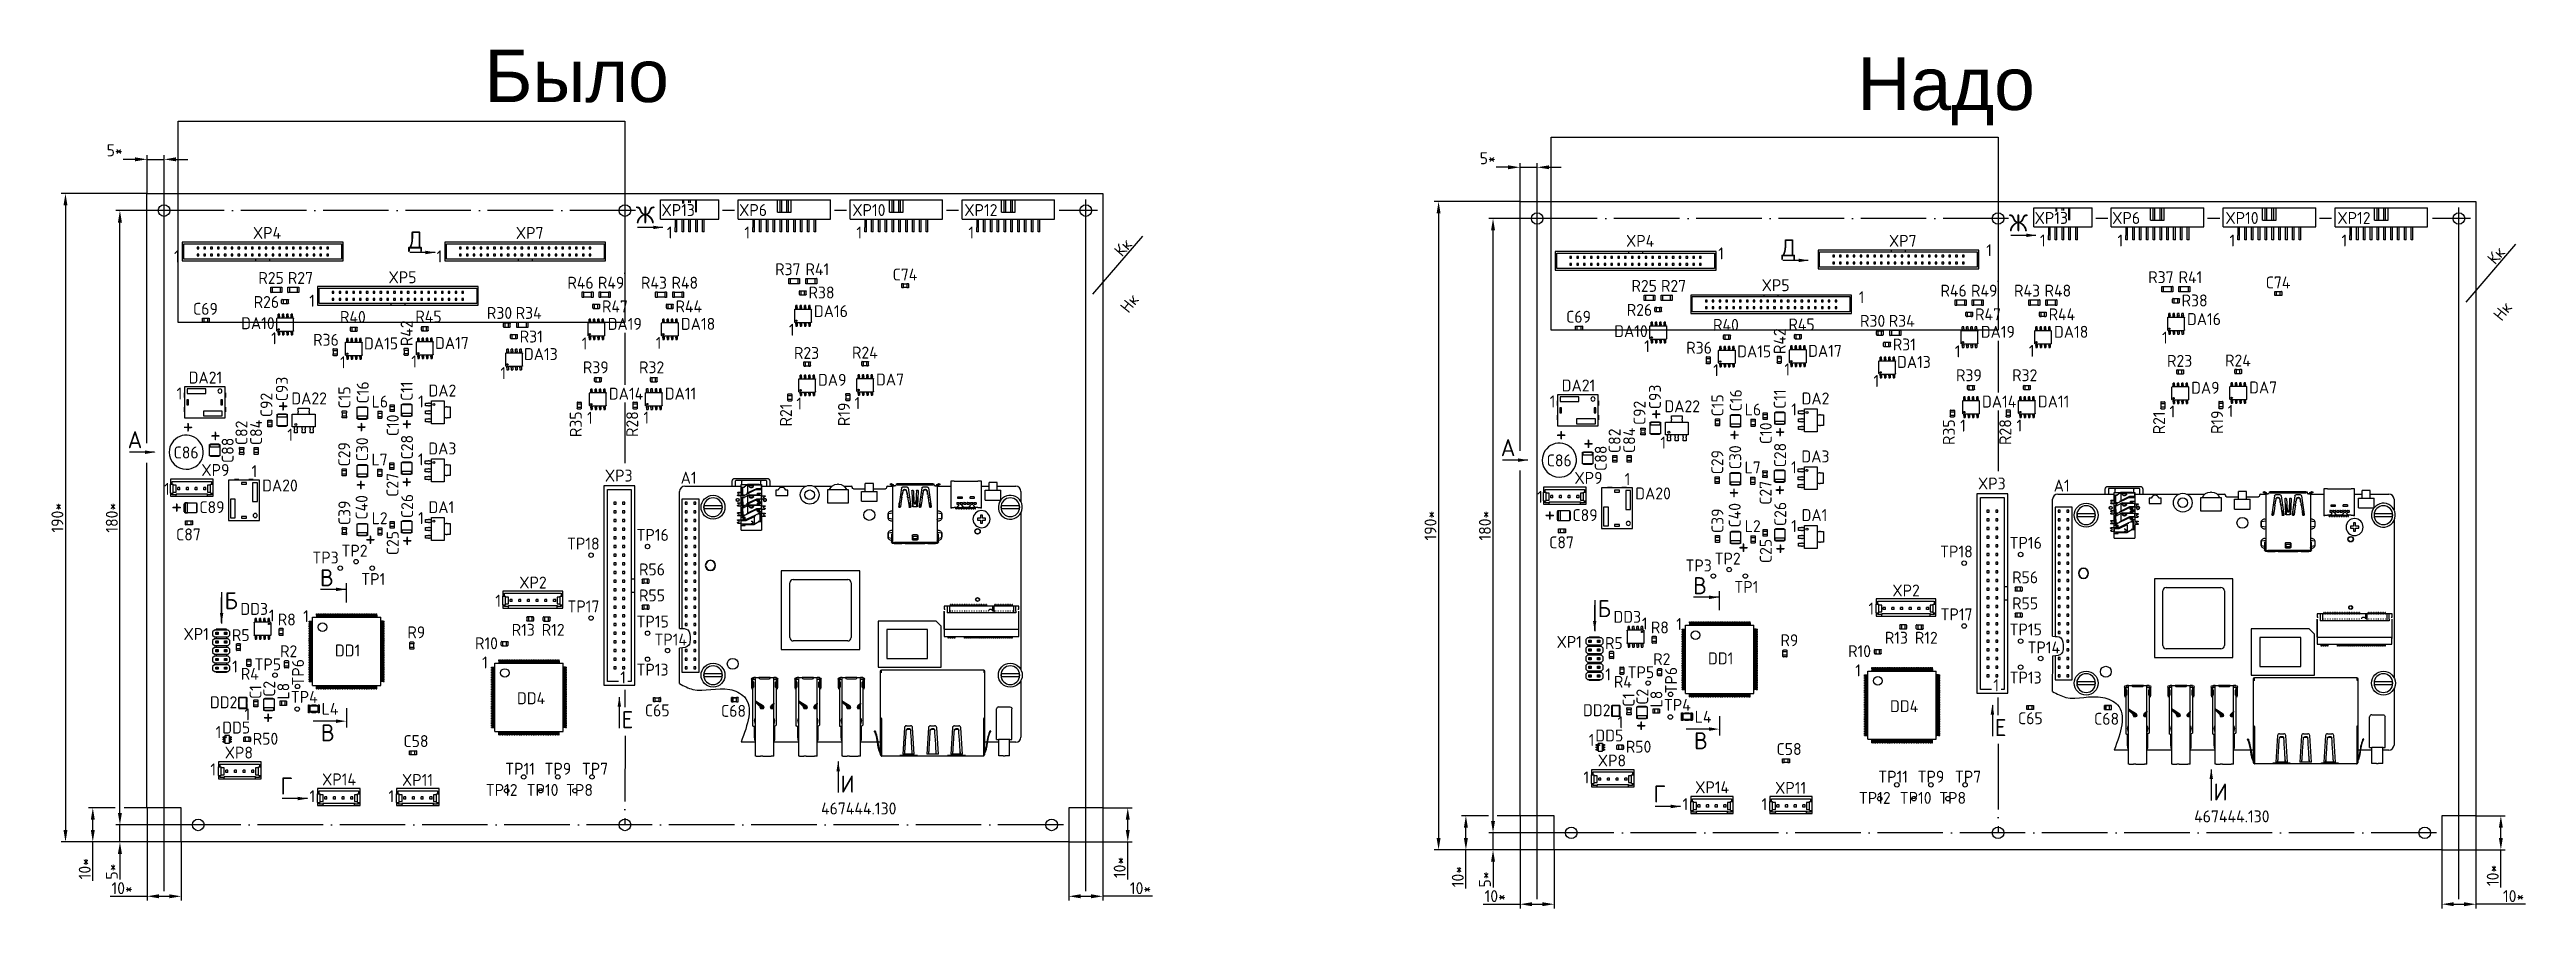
# Model space of a CAD drawing. Extents: x -34 to 51106, y -14166 to 1700.
# Drawn here: x 1023 to 1749, y -1 to 250 of the extents above; entities that cross this region are included whole.
import ezdxf
from ezdxf.enums import TextEntityAlignment as Align

# ---------------------------------------------------------------- set-up
doc = ezdxf.new("R2010")
doc.units = 0
doc.linetypes.add('ACAD_ISO04W100', pattern=[30, 24, -3, 0, -3])
doc.linetypes.add('СПЛОШНАЯ', pattern=[0])
doc.layers.get('0').update_dxf_attribs({"linetype": 'CONTINUOUS'})
doc.layers.get('DEFPOINTS').update_dxf_attribs({"linetype": 'CONTINUOUS'})
for name, color, linetype in [('ВИДЫ', 30, 'CONTINUOUS'), ('РАЗМЕРЫ', 2, 'CONTINUOUS'), ('ТЕКСТ', 4, 'CONTINUOUS')]:
    doc.layers.add(name, color=color, linetype=linetype)
doc.styles.add('ARIALC', font='arial.ttf')
doc.styles.add('GOST_TYPE_B', font='GOST_B.TTF', dxfattribs={"height": 3.5})
doc.dimstyles.new('GOST', dxfattribs={"dimscale": 0, "dimtxt": 3.5, "dimasz": 3.5, "dimexe": 1.25, "dimexo": 0, "dimtad": 1, "dimdec": 3, "dimtxsty": 'GOST_TYPE_B', "dimcen": 5, "dimazin": 3, "dimtm": 1e-09, "dimtfac": 0.75, "dimtdec": 3, "dimtmove": 0, "dimatfit": 3, "dimtolj": 1})

msp = doc.modelspace()

# ---------------------------------------------------------------- texts
at = {"layer": 'ВИДЫ', "linetype": 'CONTINUOUS', "style": 'GOST_TYPE_B'}
for s, p in [('Ж', (1194.99, 199.2587)), ('Д', (1128.2769, 191.9205)), ('Ж', (1597.2072, 196.937)), ('Д', (1530.4941, 189.5989)), ('A', (1046.1287, 133.4041)), ('A', (1448.3458, 131.0824)), ('В', (1102.4698, 92.9518)), ('В', (1504.6869, 90.6301)), ('Б', (1074.5167, 86.2295)), ('Б', (1476.7339, 83.9078)), ('В', (1102.7456, 47.5107)), ('Е', (1190.8038, 51.3783)), ('Е', (1593.021, 49.0566)), ('В', (1504.9628, 45.189)), ('Г', (1090.8675, 31.9296)), ('И', (1254.918, 32.5056)), ('Г', (1493.0847, 29.6079)), ('И', (1657.1352, 30.1839))]:
    msp.add_text(s, height=5, dxfattribs=at).set_placement(p)
at = {"layer": 'РАЗМЕРЫ', "char_height": 15.3923, "width": 158.81813, "attachment_point": 1, "style": 'ARIALC'}
for s, insert in [('Было', (1150.6153, 250.2213)), ('Надо', (1552.8325, 247.8996))]:
    msp.add_mtext(s, dxfattribs=dict(at, insert=insert))
at = {"layer": 'ТЕКСТ', "style": 'GOST_TYPE_B'}
for s, p in [('XP13', (1202.5092, 201.4397)), ('XP6', (1225.2422, 201.4397)), ('XP10', (1258.4034, 201.4397)), ('XP12', (1291.2052, 201.4397)), ('XP4', (1082.8219, 194.7387)), ('XP7', (1159.8459, 194.7387)), ('XP4', (1485.0391, 192.417)), ('XP7', (1562.0631, 192.417)), ('XP13', (1604.7264, 199.1181)), ('XP6', (1627.4594, 199.1181)), ('XP10', (1660.6206, 199.1181)), ('XP12', (1693.4224, 199.1181)), ('R25', (1084.4218, 181.5424)), ('R27', (1093.066, 181.5424)), ('XP5', (1122.5478, 181.7387)), ('R46', (1174.9433, 180.1424)), ('R49', (1183.8867, 180.1424)), ('R43', (1196.4933, 180.1424)), ('R48', (1205.4367, 180.1424)), ('R37', (1235.7958, 184.0924)), ('R41', (1244.6938, 184.0924)), ('C74', (1270.2039, 182.5424)), ('R25', (1486.6389, 179.2207)), ('R27', (1495.2832, 179.2207)), ('XP5', (1524.765, 179.417)), ('R37', (1638.013, 181.7707)), ('R41', (1646.911, 181.7707)), ('C74', (1672.4211, 180.2207)), ('C69', (1065.2892, 172.4965)), ('R26', (1083.0444, 174.5052)), ('R30', (1151.3683, 171.2899)), ('R34', (1159.7867, 171.2899)), ('R47', (1185.0712, 173.2167)), ('R44', (1206.6212, 173.2167)), ('R38', (1245.5731, 177.2678)), ('DA16', (1247.1456, 171.8109)), ('R26', (1485.2615, 172.1835)), ('R46', (1577.1605, 177.8207)), ('R49', (1586.1039, 177.8207)), ('R47', (1587.2884, 170.895)), ('R43', (1598.7105, 177.8207)), ('R48', (1607.6539, 177.8207)), ('R44', (1608.8384, 170.895)), ('R38', (1647.7903, 174.9461)), ('DA10', (1079.3563, 168.2813)), ('1', (1088.1559, 163.8635)), ('R36', (1100.4653, 163.4183)), ('R40', (1108.3265, 170.1151)), ('R45', (1130.4041, 170.2401)), ('R31', (1160.9712, 164.3642)), ('DA19', (1186.7354, 168.082)), ('DA18', (1208.1845, 168.082)), ('1', (1239.8252, 166.3656)), ('C69', (1467.5064, 170.1748)), ('DA10', (1481.5735, 165.9596)), ('R40', (1510.5436, 167.7934)), ('R45', (1532.6213, 167.9184)), ('R30', (1553.5855, 168.9682)), ('R34', (1562.0039, 168.9682)), ('DA19', (1588.9526, 165.7603)), ('DA18', (1610.4016, 165.7603)), ('1', (1642.0424, 164.0439)), ('DA16', (1649.3628, 169.4893)), ('1', (1108.341, 156.8404)), ('DA15', (1115.3694, 162.3605)), ('1', (1129.2266, 157.0731)), ('DA17', (1136.1694, 162.4944)), ('DA13', (1162.2123, 159.245)), ('1', (1179.145, 162.3638)), ('1', (1200.8104, 162.5138)), ('R23', (1241.3092, 159.5674)), ('R24', (1258.3092, 159.6674)), ('1', (1490.3731, 161.5418)), ('R36', (1502.6825, 161.0966)), ('DA15', (1517.5866, 160.0388)), ('DA17', (1538.3866, 160.1727)), ('R31', (1563.1884, 162.0425)), ('DA13', (1564.4295, 156.9233)), ('1', (1581.3622, 160.0422)), ('1', (1603.0276, 160.1922)), ('R23', (1643.5263, 157.2457)), ('R24', (1660.5263, 157.3457)), ('DA21', (1063.989, 152.3529)), ('1', (1155.3157, 153.6733)), ('R39', (1179.4815, 155.3526)), ('R32', (1195.9334, 155.3526)), ('DA9', (1248.3481, 151.6921)), ('DA7', (1265.3481, 151.792)), ('DA21', (1466.2062, 150.0312)), ('1', (1510.5581, 154.5187)), ('1', (1531.4438, 154.7515)), ('1', (1557.5329, 151.3517)), ('R39', (1581.6987, 153.0309)), ('R32', (1598.1506, 153.0309)), ('DA9', (1650.5653, 149.3704)), ('DA7', (1667.5653, 149.4704)), ('DA22', (1094.0764, 146.2665)), ('L6', (1117.6004, 145.3278)), ('DA2', (1134.2496, 148.5569)), ('DA14', (1187.0964, 147.6375)), ('DA11', (1203.4714, 147.6625)), ('1', (1242.0209, 144.747)), ('1', (1259.0459, 144.897)), ('DA22', (1496.2936, 143.9448)), ('L6', (1519.8176, 143.0061)), ('DA2', (1536.4668, 146.2353)), ('DA14', (1589.3136, 145.3159)), ('DA11', (1605.6886, 145.3409)), ('1', (1644.2381, 142.4253)), ('1', (1661.2631, 142.5753)), ('1', (1092.8934, 135.6089)), ('1', (1180.7034, 140.5845)), ('1', (1197.2058, 140.6095)), ('1', (1582.9206, 138.2629)), ('1', (1599.423, 138.2879)), ('C86', (1059.5887, 130.4064)), ('L7', (1117.5504, 128.3528)), ('DA3', (1134.1996, 131.5819)), ('C86', (1461.8059, 128.0847)), ('1', (1495.1106, 133.2872)), ('DA3', (1536.4168, 129.2603)), ('XP9', (1067.7201, 125.269)), ('1', (1082.43, 124.948)), ('DA20', (1085.5221, 120.7394)), ('XP3', (1185.9183, 123.6353)), ('A1', (1208.1108, 123.0203)), ('XP9', (1469.9373, 122.9473)), ('1', (1484.6472, 122.6263)), ('L7', (1519.7676, 126.0311)), ('XP3', (1588.1355, 121.3137)), ('A1', (1610.328, 120.6986)), ('C89', (1067.1327, 114.3725)), ('DA1', (1134.2496, 114.3819)), ('DA20', (1487.7393, 118.4178)), ('C87', (1060.3124, 106.3929)), ('L2', (1117.6004, 111.1528)), ('TP16', (1195.1778, 106.2523)), ('C89', (1469.3499, 112.0508)), ('L2', (1519.8176, 108.8311)), ('DA1', (1536.4668, 112.0603)), ('TP3', (1100.2299, 99.6232)), ('TP2', (1108.7614, 101.6305)), ('TP18', (1174.8182, 103.7063)), ('C87', (1462.5296, 104.0712)), ('TP2', (1510.9786, 99.3088)), ('TP18', (1577.0354, 101.3846)), ('TP16', (1597.395, 103.9306)), ('TP1', (1114.5494, 93.3298)), ('XP2', (1160.8412, 92.2957)), ('R56', (1195.9258, 96.1477)), ('TP3', (1502.4471, 97.3015)), ('TP1', (1516.7666, 91.0081)), ('R56', (1598.143, 93.826)), ('DD3', (1079.1516, 84.5664)), ('TP17', (1174.9423, 85.2983)), ('R55', (1195.9258, 88.5277)), ('XP2', (1563.0584, 89.974)), ('R55', (1598.143, 86.206)), ('XP1', (1062.4866, 77.2261)), ('R5', (1076.6772, 76.8924)), ('1', (1087.4807, 82.6121)), ('R8', (1090.099, 81.4622)), ('1', (1097.5415, 82.4602)), ('R9', (1128.0717, 77.7174)), ('R13', (1158.6383, 78.4463)), ('R12', (1167.424, 78.4463)), ('TP15', (1195.1778, 80.8593)), ('DD3', (1481.3688, 82.2447)), ('1', (1489.6979, 80.2904)), ('R8', (1492.3162, 79.1405)), ('1', (1499.7587, 80.1385)), ('TP17', (1577.1595, 82.9766)), ('TP15', (1597.395, 78.5376)), ('R2', (1090.7871, 72.1664)), ('DD1', (1106.8441, 72.4075)), ('R10', (1147.8829, 74.5017)), ('TP14', (1200.4219, 75.6062)), ('XP1', (1464.7038, 74.9045)), ('R5', (1478.8944, 74.5708)), ('R2', (1493.0043, 69.8447)), ('DD1', (1509.0613, 70.0858)), ('R9', (1530.2889, 75.3957)), ('R10', (1550.1001, 72.18)), ('R13', (1560.8555, 76.1246)), ('R12', (1569.6412, 76.1246)), ('TP14', (1602.6391, 73.2846)), ('1', (1076.7356, 67.7031)), ('R4', (1079.2674, 65.543)), ('TP5', (1083.2758, 68.3278)), ('1', (1190.4257, 64.5009)), ('TP13', (1195.1779, 66.7691)), ('1', (1478.9528, 65.3815)), ('R4', (1481.4846, 63.2213)), ('TP5', (1485.493, 66.0062)), ('1', (1592.6429, 62.1792)), ('TP13', (1597.3951, 64.4474)), ('DD2', (1070.2323, 57.2147)), ('TP4', (1093.911, 58.7801)), ('L4', (1102.9437, 55.2929)), ('DD4', (1160.1683, 58.3986)), ('C65', (1197.6435, 54.8418)), ('C68', (1219.9324, 54.6945)), ('DD2', (1472.4495, 54.893)), ('TP4', (1496.1282, 56.4585)), ('DD4', (1562.3855, 56.0769)), ('DD5', (1073.8438, 49.8012)), ('1', (1080.3456, 53.6773)), ('DD5', (1476.061, 47.4795)), ('1', (1482.5628, 51.3556)), ('L4', (1505.1609, 52.9712)), ('C65', (1599.8607, 52.5201)), ('C68', (1622.1496, 52.3729)), ('XP8', (1074.558, 42.4674)), ('R50', (1082.7674, 46.5282)), ('C58', (1126.9169, 45.8424)), ('XP8', (1476.7751, 40.1457)), ('R50', (1484.9846, 44.2065)), ('C58', (1529.1341, 43.5207)), ('XP14', (1103.0777, 34.6273)), ('XP11', (1126.4904, 34.4634)), ('467444.130', (1249.2457, 26.1093)), ('XP14', (1505.2949, 32.3056)), ('XP11', (1528.7076, 32.1417)), ('467444.130', (1651.4628, 23.7876))]:
    msp.add_text(s, height=3.5, dxfattribs=at).set_placement(p)
for s, height, rotation, p in [('1', 3.5, 360, (1204.0892, 194.8423)), ('1', 3.5, 360, (1226.7892, 194.8423)), ('1', 3.5, 360, (1259.5892, 194.8423)), ('1', 3.5, 360, (1292.3892, 194.8423)), ('1', 3.5, 360, (1606.3064, 192.5206)), ('1', 3.5, 360, (1629.0064, 192.5206)), ('1', 3.5, 360, (1661.8064, 192.5206)), ('1', 3.5, 360, (1694.6064, 192.5206)), ('1', 3.5, 360, (1059.714, 187.8673)), ('1', 3.5, 360, (1136.614, 187.8673)), ('Кк', 3.5, 48.9123126, (1337.4095, 189.2655)), ('1', 3.5, 360, (1512.0323, 188.7382)), ('1', 3.5, 360, (1590.5715, 189.6584)), ('Кк', 3.5, 48.9123126, (1739.6267, 186.9438)), ('1', 3.5, 360, (1099.314, 174.8673)), ('Нк', 3.5, 51.219799, (1339.2958, 172.7443)), ('1', 3.5, 360, (1553.2157, 175.9209)), ('Нк', 3.5, 51.219799, (1741.513, 170.4227)), ('R42', 3.5, 90, (1129.6034, 163.3137)), ('R42', 3.5, 90, (1531.8206, 160.992)), ('C93', 3.5, 90, (1093.0624, 147.1536)), ('C16', 3.5, 90, (1116.7454, 146.5059)), ('C11', 3.5, 90, (1129.6178, 147.2565)), ('1', 3.5, 360, (1060.4789, 147.6923)), ('C92', 3.5, 90, (1088.536, 142.5182)), ('+', 5, 270, (1089.7089, 147.322)), ('C15', 3.5, 90, (1111.3639, 145.0402)), ('1', 3.5, 360, (1131.2113, 145.3673)), ('R21', 3.5, 90, (1240.7105, 139.7822)), ('R19', 3.5, 90, (1257.7105, 139.8822)), ('1', 3.5, 360, (1462.6961, 145.3706)), ('C92', 3.5, 90, (1490.7531, 140.1966)), ('C93', 3.5, 90, (1495.2796, 144.832)), ('C15', 3.5, 90, (1513.5811, 142.7185)), ('C16', 3.5, 90, (1518.9626, 144.1843)), ('C11', 3.5, 90, (1531.835, 144.9349)), ('1', 3.5, 360, (1533.4285, 143.0456)), ('+', 5, 270, (1061.852, 141.162)), ('+', 5, 270, (1069.847, 138.6423)), ('C82', 3.5, 90, (1081.2228, 134.3015)), ('C84', 3.5, 90, (1085.5052, 134.3015)), ('+', 5, 90, (1116.588, 137.9621)), ('C10', 3.5, 90, (1125.5316, 136.9329)), ('+', 5, 90, (1129.9153, 138.8173)), ('R35', 3.5, 90, (1179.1484, 136.655)), ('R28', 3.5, 90, (1195.6778, 136.68)), ('+', 5, 270, (1464.0692, 138.8403)), ('C82', 3.5, 90, (1483.44, 131.9799)), ('C84', 3.5, 90, (1487.7224, 131.9799)), ('+', 5, 270, (1491.9261, 145.0003)), ('+', 5, 90, (1518.8052, 135.6404)), ('C10', 3.5, 90, (1527.7488, 134.6113)), ('+', 5, 90, (1532.1325, 136.4956)), ('R35', 3.5, 90, (1581.3656, 134.3334)), ('R28', 3.5, 90, (1597.895, 134.3584)), ('R21', 3.5, 90, (1642.9277, 137.4605)), ('R19', 3.5, 90, (1659.9277, 137.5605)), ('C88', 3.5, 90, (1077.1779, 129.0629)), ('C29', 3.5, 90, (1111.3139, 128.0652)), ('C30', 3.5, 90, (1116.5695, 129.5508)), ('C28', 3.5, 90, (1129.7089, 130.1164)), ('1', 3.5, 360, (1131.1613, 128.3923)), ('+', 5, 270, (1472.0642, 136.3206)), ('C88', 3.5, 90, (1479.3951, 126.7413)), ('C29', 3.5, 90, (1513.5311, 125.7435)), ('C30', 3.5, 90, (1518.7867, 127.2292)), ('C28', 3.5, 90, (1531.9261, 127.7948)), ('+', 5, 90, (1116.438, 121.0121)), ('C27', 3.5, 90, (1125.4631, 119.1571)), ('+', 5, 90, (1129.8653, 121.8423)), ('C27', 3.5, 90, (1527.6803, 116.8354)), ('1', 3.5, 360, (1533.3785, 126.0706)), ('1', 3.5, 360, (1056.7956, 119.7181)), ('+', 5, 360, (1058.8669, 114.0423)), ('C39', 3.5, 90, (1111.3639, 110.8652)), ('C40', 3.5, 90, (1116.4195, 112.4902)), ('C26', 3.5, 90, (1129.7589, 112.9164)), ('1', 3.5, 360, (1459.0128, 117.3964)), ('C40', 3.5, 90, (1518.6367, 110.1685)), ('+', 5, 90, (1518.6552, 118.6904)), ('C26', 3.5, 90, (1531.9761, 110.5948)), ('+', 5, 90, (1532.0825, 119.5206)), ('C25', 3.5, 90, (1125.5131, 102.0589)), ('1', 3.5, 360, (1131.2113, 111.1923)), ('+', 5, 360, (1461.0841, 111.7206)), ('C39', 3.5, 90, (1513.5811, 108.5435)), ('1', 3.5, 360, (1533.4285, 108.8706)), ('+', 5, 90, (1119.2081, 104.9458)), ('+', 5, 90, (1130.0153, 104.6423)), ('+', 5, 90, (1521.4253, 102.6241)), ('C25', 3.5, 90, (1527.7303, 99.7373)), ('+', 5, 90, (1532.2325, 102.3206)), ('1', 3.5, 360, (1153.828, 86.9695)), ('1', 3.5, 360, (1556.0452, 84.6478)), ('TP6', 3.5, 90, (1097.7807, 63.844)), ('1', 3.5, 360, (1149.9577, 68.8923)), ('TP6', 3.5, 90, (1499.9979, 61.5223)), ('1', 3.5, 360, (1552.1748, 66.5706)), ('C1', 3.5, 90, (1085.3416, 59.9331)), ('C2', 3.5, 90, (1089.3518, 60.5726)), ('L8', 3.5, 90, (1093.4741, 59.765)), ('C1', 3.5, 90, (1487.5588, 57.6114)), ('C2', 3.5, 90, (1491.569, 58.251)), ('L8', 3.5, 90, (1495.6913, 57.4433)), ('1', 3.5, 360, (1071.9076, 48.487)), ('+', 5, 90, (1089.2447, 52.7966)), ('+', 5, 90, (1491.4619, 50.475)), ('1', 3.5, 360, (1474.1248, 46.1653)), ('1', 3.5, 360, (1070.3595, 37.536)), ('1', 3.5, 360, (1472.5767, 35.2143)), ('1', 3.5, 360, (1099.3845, 29.6923)), ('1', 3.5, 360, (1122.5295, 29.6923)), ('1', 3.5, 360, (1501.6017, 27.3706)), ('1', 3.5, 360, (1524.7467, 27.3706))]:
    msp.add_text(s, height=height, rotation=rotation, dxfattribs=at).set_placement(p)
for s, p in [('TP11', (1161.0595, 37.7423)), ('TP9', (1172.1456, 37.7423)), ('TP7', (1183.0146, 37.7423)), ('TP11', (1563.2766, 35.4206)), ('TP9', (1574.3628, 35.4206)), ('TP7', (1585.2318, 35.4206)), ('TP12', (1155.6886, 31.5267)), ('TP10', (1167.6539, 31.5267)), ('TP8', (1178.4881, 31.5267)), ('TP12', (1557.9058, 29.2051)), ('TP10', (1569.8711, 29.2051)), ('TP8', (1580.7053, 29.2051))]:
    msp.add_text(s, height=3.5, dxfattribs=at).set_placement(p, align=Align.CENTER)

# ---------------------------------------------------------------- blocks, each defined once
blk = doc.blocks.new('*D326')
at = {"layer": 'DEFPOINTS', "color": 0, "linetype": 'CONTINUOUS'}
for p in [(1043.87, 23.04), (1066.8, 23.04), (1061.8, 18.04)]:
    blk.add_point(p, dxfattribs=at)
at = {"layer": 'РАЗМЕРЫ', "color": 0, "linetype": 'СПЛОШНАЯ'}
for p, q in [((1043.87, 26.54), (1043.87, 30.04)), ((1043.87, 18.04), (1043.87, 23.04)), ((1061.8, 18.04), (1042.62, 18.04)), ((1043.87, 14.54), (1043.87, 11.04))]:
    blk.add_line(p, q, dxfattribs=at)
at = {"layer": 'РАЗМЕРЫ', "color": 0}
blk.add_line((1066.8, 23.04), (1042.62, 23.04), dxfattribs=at)
at = {"layer": 'РАЗМЕРЫ', "color": 0, "linetype": 'CONTINUOUS'}
for points in [[(1043.28, 26.54), (1044.45, 26.54), (1043.87, 23.04)], [(1043.28, 14.54), (1044.45, 14.54), (1043.87, 18.04)]]:
    blk.add_solid(points, dxfattribs=at)
at = {"layer": 'РАЗМЕРЫ', "color": 0, "linetype": 'CONTINUOUS', "insert": (1041.49, 9.35), "char_height": 3.5, "attachment_point": 5, "rotation": 90, "style": 'GOST_TYPE_B'}
blk.add_mtext('\\A1;5*', dxfattribs=at)
blk = doc.blocks.new('*D327')
at = {"layer": 'DEFPOINTS', "color": 0, "linetype": 'CONTINUOUS'}
for p in [(1056.8, 218.04), (1051.8, 208.04), (1056.8, 3.6)]:
    blk.add_point(p, dxfattribs=at)
at = {"layer": 'РАЗМЕРЫ', "color": 0, "linetype": 'СПЛОШНАЯ'}
for p, q in [((1048.3, 218.04), (1044.8, 218.04)), ((1051.8, 208.04), (1051.8, 219.29)), ((1051.8, 218.04), (1056.8, 218.04)), ((1060.3, 218.04), (1063.8, 218.04))]:
    blk.add_line(p, q, dxfattribs=at)
at = {"layer": 'РАЗМЕРЫ', "color": 0}
blk.add_line((1056.8, 3.6), (1056.8, 219.29), dxfattribs=at)
at = {"layer": 'РАЗМЕРЫ', "color": 0, "linetype": 'CONTINUOUS'}
for points in [[(1048.3, 218.63), (1048.3, 217.46), (1051.8, 218.04)], [(1060.3, 218.63), (1060.3, 217.46), (1056.8, 218.04)]]:
    blk.add_solid(points, dxfattribs=at)
at = {"layer": 'РАЗМЕРЫ', "color": 0, "linetype": 'CONTINUOUS', "insert": (1042.32, 220.69), "char_height": 3.5, "attachment_point": 5, "style": 'GOST_TYPE_B'}
blk.add_mtext('\\A1;5*', dxfattribs=at)
blk = doc.blocks.new('*D328')
at = {"layer": 'DEFPOINTS', "color": 0, "linetype": 'CONTINUOUS'}
for p in [(1051.8, 208.04), (1027.92, 18.04), (1035, 18.04)]:
    blk.add_point(p, dxfattribs=at)
at = {"layer": 'РАЗМЕРЫ', "color": 0, "linetype": 'СПЛОШНАЯ'}
for p, q in [((1051.8, 208.04), (1026.67, 208.04)), ((1027.92, 204.54), (1027.92, 21.54))]:
    blk.add_line(p, q, dxfattribs=at)
at = {"layer": 'РАЗМЕРЫ', "color": 0}
blk.add_line((1035, 18.04), (1026.67, 18.04), dxfattribs=at)
at = {"layer": 'РАЗМЕРЫ', "color": 0, "linetype": 'CONTINUOUS'}
for points in [[(1027.34, 204.54), (1028.5, 204.54), (1027.92, 208.04)], [(1027.34, 21.54), (1028.5, 21.54), (1027.92, 18.04)]]:
    blk.add_solid(points, dxfattribs=at)
at = {"layer": 'РАЗМЕРЫ', "color": 0, "linetype": 'CONTINUOUS', "insert": (1025.55, 113.04), "char_height": 3.5, "attachment_point": 5, "rotation": 90, "style": 'GOST_TYPE_B'}
blk.add_mtext('\\A1;190*', dxfattribs=at)
blk = doc.blocks.new('*D329')
at = {"layer": 'DEFPOINTS', "color": 0, "linetype": 'CONTINUOUS'}
for p in [(1035.92, 28.04), (1042.52, 28.04), (1051.8, 18.04)]:
    blk.add_point(p, dxfattribs=at)
at = {"layer": 'РАЗМЕРЫ', "color": 0}
blk.add_line((1042.52, 28.04), (1034.67, 28.04), dxfattribs=at)
at = {"layer": 'РАЗМЕРЫ', "color": 0, "linetype": 'СПЛОШНАЯ'}
for p, q in [((1035.92, 21.54), (1035.92, 24.54)), ((1051.8, 18.04), (1034.67, 18.04)), ((1035.92, 6.7), (1035.92, 18.04))]:
    blk.add_line(p, q, dxfattribs=at)
at = {"layer": 'РАЗМЕРЫ', "color": 0, "linetype": 'CONTINUOUS'}
for points in [[(1035.34, 24.54), (1036.5, 24.54), (1035.92, 28.04)], [(1035.34, 21.54), (1036.5, 21.54), (1035.92, 18.04)]]:
    blk.add_solid(points, dxfattribs=at)
at = {"layer": 'РАЗМЕРЫ', "color": 0, "linetype": 'CONTINUOUS', "insert": (1033.55, 10.21), "char_height": 3.5, "attachment_point": 5, "rotation": 90, "style": 'GOST_TYPE_B'}
blk.add_mtext('\\A1;10*', dxfattribs=at)
blk = doc.blocks.new('*D325')
at = {"layer": 'DEFPOINTS', "color": 0, "linetype": 'CONTINUOUS'}
for p in [(1043.87, 203.04), (1056.8, 203.04), (1066.8, 23.04)]:
    blk.add_point(p, dxfattribs=at)
at = {"layer": 'РАЗМЕРЫ', "color": 0}
blk.add_line((1056.8, 203.04), (1042.62, 203.04), dxfattribs=at)
at = {"layer": 'РАЗМЕРЫ', "color": 0, "linetype": 'СПЛОШНАЯ'}
for p, q in [((1043.87, 26.54), (1043.87, 199.54)), ((1066.8, 23.04), (1042.62, 23.04))]:
    blk.add_line(p, q, dxfattribs=at)
at = {"layer": 'РАЗМЕРЫ', "color": 0, "linetype": 'CONTINUOUS'}
for points in [[(1043.28, 199.54), (1044.45, 199.54), (1043.87, 203.04)], [(1043.28, 26.54), (1044.45, 26.54), (1043.87, 23.04)]]:
    blk.add_solid(points, dxfattribs=at)
at = {"layer": 'РАЗМЕРЫ', "color": 0, "linetype": 'CONTINUOUS', "insert": (1041.49, 113.04), "char_height": 3.5, "attachment_point": 5, "rotation": 90, "style": 'GOST_TYPE_B'}
blk.add_mtext('\\A1;180*', dxfattribs=at)
blk = doc.blocks.new('*D330')
at = {"layer": 'DEFPOINTS', "color": 0, "linetype": 'CONTINUOUS'}
for p in [(1051.8, 28.04), (1061.8, 18.04), (1061.8, 2.12)]:
    blk.add_point(p, dxfattribs=at)
at = {"layer": 'РАЗМЕРЫ', "color": 0, "linetype": 'СПЛОШНАЯ'}
for p, q in [((1051.8, 28.04), (1051.8, 0.87)), ((1041, 2.12), (1051.8, 2.12)), ((1055.3, 2.12), (1058.3, 2.12))]:
    blk.add_line(p, q, dxfattribs=at)
at = {"layer": 'РАЗМЕРЫ', "color": 0}
blk.add_line((1061.8, 18.04), (1061.8, 0.87), dxfattribs=at)
at = {"layer": 'РАЗМЕРЫ', "color": 0, "linetype": 'CONTINUOUS'}
for points in [[(1055.3, 2.71), (1055.3, 1.54), (1051.8, 2.12)], [(1058.3, 2.71), (1058.3, 1.54), (1061.8, 2.12)]]:
    blk.add_solid(points, dxfattribs=at)
at = {"layer": 'РАЗМЕРЫ', "color": 0, "linetype": 'CONTINUOUS', "insert": (1044.51, 4.5), "char_height": 3.5, "attachment_point": 5, "style": 'GOST_TYPE_B'}
blk.add_mtext('\\A1;10*', dxfattribs=at)
blk = doc.blocks.new('*D331')
at = {"layer": 'DEFPOINTS', "color": 0, "linetype": 'CONTINUOUS'}
for p in [(1331.8, 28.04), (1321.8, 18.04), (1331.8, 2.12)]:
    blk.add_point(p, dxfattribs=at)
at = {"layer": 'РАЗМЕРЫ', "color": 0}
blk.add_line((1331.8, 28.04), (1331.8, 0.87), dxfattribs=at)
at = {"layer": 'РАЗМЕРЫ', "color": 0, "linetype": 'СПЛОШНАЯ'}
for p, q in [((1321.8, 18.04), (1321.8, 0.87)), ((1325.3, 2.12), (1328.3, 2.12)), ((1346.33, 2.12), (1331.8, 2.12))]:
    blk.add_line(p, q, dxfattribs=at)
at = {"layer": 'РАЗМЕРЫ', "color": 0, "linetype": 'CONTINUOUS'}
for points in [[(1325.3, 2.71), (1325.3, 1.54), (1321.8, 2.12)], [(1328.3, 2.71), (1328.3, 1.54), (1331.8, 2.12)]]:
    blk.add_solid(points, dxfattribs=at)
at = {"layer": 'РАЗМЕРЫ', "color": 0, "linetype": 'CONTINUOUS', "insert": (1342.82, 4.5), "char_height": 3.5, "attachment_point": 5, "style": 'GOST_TYPE_B'}
blk.add_mtext('\\A1;10*', dxfattribs=at)
blk = doc.blocks.new('*D332')
at = {"layer": 'DEFPOINTS', "color": 0, "linetype": 'CONTINUOUS'}
for p in [(1331.8, 28.04), (1339.09, 28.04), (1321.8, 18.04)]:
    blk.add_point(p, dxfattribs=at)
at = {"layer": 'РАЗМЕРЫ', "color": 0}
blk.add_line((1331.8, 28.04), (1340.34, 28.04), dxfattribs=at)
at = {"layer": 'РАЗМЕРЫ', "color": 0, "linetype": 'СПЛОШНАЯ'}
for p, q in [((1339.09, 21.54), (1339.09, 24.54)), ((1321.8, 18.04), (1340.34, 18.04)), ((1339.09, 7.06), (1339.09, 18.04))]:
    blk.add_line(p, q, dxfattribs=at)
at = {"layer": 'РАЗМЕРЫ', "color": 0, "linetype": 'CONTINUOUS'}
for points in [[(1338.51, 24.54), (1339.67, 24.54), (1339.09, 28.04)], [(1338.51, 21.54), (1339.67, 21.54), (1339.09, 18.04)]]:
    blk.add_solid(points, dxfattribs=at)
at = {"layer": 'РАЗМЕРЫ', "color": 0, "linetype": 'CONTINUOUS', "insert": (1336.72, 10.57), "char_height": 3.5, "attachment_point": 5, "rotation": 90, "style": 'GOST_TYPE_B'}
blk.add_mtext('\\A1;10*', dxfattribs=at)
blk = doc.blocks.new('*D334')
at = {"layer": 'DEFPOINTS', "color": 0, "linetype": 'CONTINUOUS'}
for p in [(1446.09, 20.72), (1464.01, 15.72), (1469.01, 20.72)]:
    blk.add_point(p, dxfattribs=at)
at = {"layer": 'РАЗМЕРЫ', "color": 0, "linetype": 'СПЛОШНАЯ'}
for p, q in [((1446.09, 24.22), (1446.09, 27.72)), ((1464.01, 15.72), (1444.84, 15.72)), ((1446.09, 15.72), (1446.09, 20.72)), ((1446.09, 12.22), (1446.09, 8.72))]:
    blk.add_line(p, q, dxfattribs=at)
at = {"layer": 'РАЗМЕРЫ', "color": 0}
blk.add_line((1469.01, 20.72), (1444.84, 20.72), dxfattribs=at)
at = {"layer": 'РАЗМЕРЫ', "color": 0, "linetype": 'CONTINUOUS'}
for points in [[(1445.5, 24.22), (1446.67, 24.22), (1446.09, 20.72)], [(1445.5, 12.22), (1446.67, 12.22), (1446.09, 15.72)]]:
    blk.add_solid(points, dxfattribs=at)
at = {"layer": 'РАЗМЕРЫ', "color": 0, "linetype": 'CONTINUOUS', "insert": (1443.71, 7.03), "char_height": 3.5, "attachment_point": 5, "rotation": 90, "style": 'GOST_TYPE_B'}
blk.add_mtext('\\A1;5*', dxfattribs=at)
blk = doc.blocks.new('*D335')
at = {"layer": 'DEFPOINTS', "color": 0, "linetype": 'CONTINUOUS'}
for p in [(1459.01, 215.72), (1454.01, 205.72), (1459.01, 1.28)]:
    blk.add_point(p, dxfattribs=at)
at = {"layer": 'РАЗМЕРЫ', "color": 0, "linetype": 'СПЛОШНАЯ'}
for p, q in [((1450.51, 215.72), (1447.01, 215.72)), ((1454.01, 205.72), (1454.01, 216.97)), ((1454.01, 215.72), (1459.01, 215.72)), ((1462.51, 215.72), (1466.01, 215.72))]:
    blk.add_line(p, q, dxfattribs=at)
at = {"layer": 'РАЗМЕРЫ', "color": 0}
blk.add_line((1459.01, 1.28), (1459.01, 216.97), dxfattribs=at)
at = {"layer": 'РАЗМЕРЫ', "color": 0, "linetype": 'CONTINUOUS'}
for points in [[(1450.51, 216.3), (1450.51, 215.14), (1454.01, 215.72)], [(1462.51, 216.3), (1462.51, 215.14), (1459.01, 215.72)]]:
    blk.add_solid(points, dxfattribs=at)
at = {"layer": 'РАЗМЕРЫ', "color": 0, "linetype": 'CONTINUOUS', "insert": (1444.53, 218.37), "char_height": 3.5, "attachment_point": 5, "style": 'GOST_TYPE_B'}
blk.add_mtext('\\A1;5*', dxfattribs=at)
blk = doc.blocks.new('*D336')
at = {"layer": 'DEFPOINTS', "color": 0, "linetype": 'CONTINUOUS'}
for p in [(1454.01, 205.72), (1430.14, 15.72), (1437.21, 15.72)]:
    blk.add_point(p, dxfattribs=at)
at = {"layer": 'РАЗМЕРЫ', "color": 0, "linetype": 'СПЛОШНАЯ'}
for p, q in [((1454.01, 205.72), (1428.89, 205.72)), ((1430.14, 202.22), (1430.14, 19.22))]:
    blk.add_line(p, q, dxfattribs=at)
at = {"layer": 'РАЗМЕРЫ', "color": 0}
blk.add_line((1437.21, 15.72), (1428.89, 15.72), dxfattribs=at)
at = {"layer": 'РАЗМЕРЫ', "color": 0, "linetype": 'CONTINUOUS'}
for points in [[(1429.55, 202.22), (1430.72, 202.22), (1430.14, 205.72)], [(1429.55, 19.22), (1430.72, 19.22), (1430.14, 15.72)]]:
    blk.add_solid(points, dxfattribs=at)
at = {"layer": 'РАЗМЕРЫ', "color": 0, "linetype": 'CONTINUOUS', "insert": (1427.76, 110.72), "char_height": 3.5, "attachment_point": 5, "rotation": 90, "style": 'GOST_TYPE_B'}
blk.add_mtext('\\A1;190*', dxfattribs=at)
blk = doc.blocks.new('*D337')
at = {"layer": 'DEFPOINTS', "color": 0, "linetype": 'CONTINUOUS'}
for p in [(1438.14, 25.72), (1444.74, 25.72), (1454.01, 15.72)]:
    blk.add_point(p, dxfattribs=at)
at = {"layer": 'РАЗМЕРЫ', "color": 0}
blk.add_line((1444.74, 25.72), (1436.89, 25.72), dxfattribs=at)
at = {"layer": 'РАЗМЕРЫ', "color": 0, "linetype": 'СПЛОШНАЯ'}
for p, q in [((1438.14, 19.22), (1438.14, 22.22)), ((1454.01, 15.72), (1436.89, 15.72)), ((1438.14, 4.38), (1438.14, 15.72))]:
    blk.add_line(p, q, dxfattribs=at)
at = {"layer": 'РАЗМЕРЫ', "color": 0, "linetype": 'CONTINUOUS'}
for points in [[(1437.55, 22.22), (1438.72, 22.22), (1438.14, 25.72)], [(1437.55, 19.22), (1438.72, 19.22), (1438.14, 15.72)]]:
    blk.add_solid(points, dxfattribs=at)
at = {"layer": 'РАЗМЕРЫ', "color": 0, "linetype": 'CONTINUOUS', "insert": (1435.76, 7.89), "char_height": 3.5, "attachment_point": 5, "rotation": 90, "style": 'GOST_TYPE_B'}
blk.add_mtext('\\A1;10*', dxfattribs=at)
blk = doc.blocks.new('*D333')
at = {"layer": 'DEFPOINTS', "color": 0, "linetype": 'CONTINUOUS'}
for p in [(1446.09, 200.72), (1459.01, 200.72), (1469.01, 20.72)]:
    blk.add_point(p, dxfattribs=at)
at = {"layer": 'РАЗМЕРЫ', "color": 0}
blk.add_line((1459.01, 200.72), (1444.84, 200.72), dxfattribs=at)
at = {"layer": 'РАЗМЕРЫ', "color": 0, "linetype": 'СПЛОШНАЯ'}
for p, q in [((1446.09, 24.22), (1446.09, 197.22)), ((1469.01, 20.72), (1444.84, 20.72))]:
    blk.add_line(p, q, dxfattribs=at)
at = {"layer": 'РАЗМЕРЫ', "color": 0, "linetype": 'CONTINUOUS'}
for points in [[(1445.5, 197.22), (1446.67, 197.22), (1446.09, 200.72)], [(1445.5, 24.22), (1446.67, 24.22), (1446.09, 20.72)]]:
    blk.add_solid(points, dxfattribs=at)
at = {"layer": 'РАЗМЕРЫ', "color": 0, "linetype": 'CONTINUOUS', "insert": (1443.71, 110.72), "char_height": 3.5, "attachment_point": 5, "rotation": 90, "style": 'GOST_TYPE_B'}
blk.add_mtext('\\A1;180*', dxfattribs=at)
blk = doc.blocks.new('*D338')
at = {"layer": 'DEFPOINTS', "color": 0, "linetype": 'CONTINUOUS'}
for p in [(1454.01, 25.72), (1464.01, 15.72), (1464.01, -0.2)]:
    blk.add_point(p, dxfattribs=at)
at = {"layer": 'РАЗМЕРЫ', "color": 0, "linetype": 'СПЛОШНАЯ'}
for p, q in [((1454.01, 25.72), (1454.01, -1.45)), ((1443.22, -0.2), (1454.01, -0.2)), ((1457.51, -0.2), (1460.51, -0.2))]:
    blk.add_line(p, q, dxfattribs=at)
at = {"layer": 'РАЗМЕРЫ', "color": 0}
blk.add_line((1464.01, 15.72), (1464.01, -1.45), dxfattribs=at)
at = {"layer": 'РАЗМЕРЫ', "color": 0, "linetype": 'CONTINUOUS'}
for points in [[(1457.51, 0.39), (1457.51, -0.78), (1454.01, -0.2)], [(1460.51, 0.39), (1460.51, -0.78), (1464.01, -0.2)]]:
    blk.add_solid(points, dxfattribs=at)
at = {"layer": 'РАЗМЕРЫ', "color": 0, "linetype": 'CONTINUOUS', "insert": (1446.73, 2.18), "char_height": 3.5, "attachment_point": 5, "style": 'GOST_TYPE_B'}
blk.add_mtext('\\A1;10*', dxfattribs=at)
blk = doc.blocks.new('*D339')
at = {"layer": 'DEFPOINTS', "color": 0, "linetype": 'CONTINUOUS'}
for p in [(1734.01, 25.72), (1724.01, 15.72), (1734.01, -0.2)]:
    blk.add_point(p, dxfattribs=at)
at = {"layer": 'РАЗМЕРЫ', "color": 0}
blk.add_line((1734.01, 25.72), (1734.01, -1.45), dxfattribs=at)
at = {"layer": 'РАЗМЕРЫ', "color": 0, "linetype": 'СПЛОШНАЯ'}
for p, q in [((1724.01, 15.72), (1724.01, -1.45)), ((1727.51, -0.2), (1730.51, -0.2)), ((1748.55, -0.2), (1734.01, -0.2))]:
    blk.add_line(p, q, dxfattribs=at)
at = {"layer": 'РАЗМЕРЫ', "color": 0, "linetype": 'CONTINUOUS'}
for points in [[(1727.51, 0.39), (1727.51, -0.78), (1724.01, -0.2)], [(1730.51, 0.39), (1730.51, -0.78), (1734.01, -0.2)]]:
    blk.add_solid(points, dxfattribs=at)
at = {"layer": 'РАЗМЕРЫ', "color": 0, "linetype": 'CONTINUOUS', "insert": (1745.04, 2.18), "char_height": 3.5, "attachment_point": 5, "style": 'GOST_TYPE_B'}
blk.add_mtext('\\A1;10*', dxfattribs=at)
blk = doc.blocks.new('*D340')
at = {"layer": 'DEFPOINTS', "color": 0, "linetype": 'CONTINUOUS'}
for p in [(1734.01, 25.72), (1741.31, 25.72), (1724.01, 15.72)]:
    blk.add_point(p, dxfattribs=at)
at = {"layer": 'РАЗМЕРЫ', "color": 0}
blk.add_line((1734.01, 25.72), (1742.56, 25.72), dxfattribs=at)
at = {"layer": 'РАЗМЕРЫ', "color": 0, "linetype": 'СПЛОШНАЯ'}
for p, q in [((1741.31, 19.22), (1741.31, 22.22)), ((1724.01, 15.72), (1742.56, 15.72)), ((1741.31, 4.73), (1741.31, 15.72))]:
    blk.add_line(p, q, dxfattribs=at)
at = {"layer": 'РАЗМЕРЫ', "color": 0, "linetype": 'CONTINUOUS'}
for points in [[(1740.72, 22.22), (1741.89, 22.22), (1741.31, 25.72)], [(1740.72, 19.22), (1741.89, 19.22), (1741.31, 15.72)]]:
    blk.add_solid(points, dxfattribs=at)
at = {"layer": 'РАЗМЕРЫ', "color": 0, "linetype": 'CONTINUOUS', "insert": (1738.93, 8.24), "char_height": 3.5, "attachment_point": 5, "rotation": 90, "style": 'GOST_TYPE_B'}
blk.add_mtext('\\A1;10*', dxfattribs=at)

# ---------------------------------------------------------------- dimensions: what is measured, and where the dimension line sits
at = {"layer": 'РАЗМЕРЫ', "linetype": 'CONTINUOUS'}
for base, p1, p2, picture, middle in [((1056.7956, 218.0423), (1051.7956, 208.0423), (1056.7956, 3.6002), '*D327', (1042.3153, 218.3175)), ((1459.0128, 215.7206), (1454.0128, 205.7206), (1459.0128, 1.2785), '*D335', (1444.5325, 215.9958)), ((1061.7956, 2.1247), (1051.7956, 28.0423), (1061.7956, 18.0423), '*D330', (1044.5105, 2.6683)), ((1331.7957, 2.1247), (1321.7956, 18.0423), (1331.7957, 28.0423), '*D331', (1342.8245, 2.1247)), ((1464.0128, -0.1969), (1454.0128, 25.7206), (1464.0128, 15.7206), '*D338', (1446.7277, 0.3467)), ((1734.0128, -0.1969), (1724.0128, 15.7206), (1734.0128, 25.7206), '*D339', (1745.0417, -0.1969))]:
    dim = msp.add_linear_dim(base=base, p1=p1, p2=p2, text='<>*', dimstyle='GOST', override={"dimscale": 1}, dxfattribs=at)
    dim.commit()
    dim.dimension.update_dxf_attribs({"geometry": picture, "text_midpoint": middle, "dimtype": 160})
for base, p1, p2, picture, middle in [((1027.9204, 18.0423), (1051.7956, 208.0423), (1034.9967, 18.0423), '*D328', (1025.5454, 113.0423)), ((1430.1376, 15.7206), (1454.0128, 205.7206), (1437.2139, 15.7206), '*D336', (1427.7626, 110.7206)), ((1043.8682, 203.0423), (1066.7956, 23.0423), (1056.7956, 203.0423), '*D325', (1041.4932, 113.0423)), ((1446.0854, 200.7206), (1469.0128, 20.7206), (1459.0128, 200.7206), '*D333', (1443.7104, 110.7206))]:
    dim = msp.add_linear_dim(base=base, p1=p1, p2=p2, angle=90, text='<>*', dimstyle='GOST', override={"dimscale": 1}, dxfattribs=at)
    dim.commit()
    dim.dimension.update_dxf_attribs({"geometry": picture, "text_midpoint": middle})
for base, p1, p2, override, picture, middle in [((1043.8682, 23.0423), (1061.7956, 18.0423), (1066.7956, 23.0423), {"dimscale": 1, "dimdec": 0}, '*D326', (1043.8682, 9.3496)), ((1035.9204, 28.0423), (1051.7956, 18.0423), (1042.5216, 28.0423), {"dimscale": 1}, '*D329', (1034.2035, 10.207)), ((1339.0907, 28.0423), (1321.7957, 18.0423), (1331.7957, 28.0423), {"dimscale": 1}, '*D332', (1339.0907, 10.5655)), ((1438.1376, 25.7206), (1454.0128, 15.7206), (1444.7388, 25.7206), {"dimscale": 1}, '*D337', (1436.4206, 7.8853)), ((1446.0854, 20.7206), (1464.0128, 15.7206), (1469.0128, 20.7206), {"dimscale": 1, "dimdec": 0}, '*D334', (1446.0854, 7.028)), ((1741.3079, 25.7206), (1724.0128, 15.7206), (1734.0128, 25.7206), {"dimscale": 1}, '*D340', (1741.3079, 8.2438))]:
    dim = msp.add_linear_dim(base=base, p1=p1, p2=p2, angle=90, text='<>*', dimstyle='GOST', override=override, dxfattribs=at)
    dim.commit()
    dim.dimension.update_dxf_attribs({"geometry": picture, "text_midpoint": middle, "dimtype": 160})

# ---------------------------------------------------------------- linework, layer by layer
at = {"linetype": 'CONTINUOUS'}
for p, q in [((1051.7956, 134.9295), (1051.7956, 208.0423)), ((1051.7956, 208.0423), (1331.7956, 208.0423)), ((1202.2456, 206.1623), (1208.7956, 206.1623)), ((1202.2456, 200.5623), (1202.2456, 206.1623)), ((1208.7956, 206.1623), (1209.0456, 206.1623)), ((1208.7956, 205.0918), (1208.7956, 206.1623)), ((1209.0456, 205.0918), (1209.0456, 206.1623)), ((1209.0456, 206.1623), (1210.5456, 206.1623)), ((1210.5456, 206.1623), (1211.0456, 206.1623)), ((1210.5456, 205.3366), (1210.5456, 206.1623)), ((1211.0456, 205.3366), (1211.0456, 206.1623)), ((1211.0456, 206.1623), (1212.5456, 206.1623)), ((1212.5456, 206.1623), (1212.7957, 206.1623)), ((1212.5456, 202.5623), (1212.5456, 206.1623)), ((1212.7957, 206.1623), (1219.3456, 206.1623)), ((1212.7957, 202.5623), (1212.7957, 206.1623)), ((1219.3456, 200.5623), (1219.3456, 206.1623)), ((1224.9456, 206.1623), (1236.4956, 206.1623)), ((1224.9456, 200.5623), (1224.9456, 206.1623)), ((1236.4956, 202.5623), (1236.4956, 206.1623)), ((1236.4956, 206.1623), (1237.2456, 206.1623)), ((1237.2456, 206.1623), (1237.7456, 206.1623)), ((1237.2456, 202.5623), (1237.2456, 206.1623)), ((1237.7456, 202.5623), (1237.7456, 206.1623)), ((1237.7456, 206.1623), (1239.2456, 206.1623)), ((1239.2456, 206.1623), (1239.7456, 206.1623)), ((1239.2456, 202.5623), (1239.2456, 206.1623)), ((1239.7456, 202.5623), (1239.7456, 206.1623)), ((1239.7456, 206.1623), (1240.4956, 206.1623)), ((1240.4956, 206.1623), (1252.0456, 206.1623)), ((1240.4956, 202.5623), (1240.4956, 206.1623)), ((1252.0456, 200.5623), (1252.0456, 206.1623)), ((1257.7456, 206.1623), (1269.2956, 206.1623)), ((1257.7456, 200.5623), (1257.7456, 206.1623)), ((1269.2956, 202.5623), (1269.2956, 206.1623)), ((1269.2956, 206.1623), (1270.0456, 206.1623)), ((1270.0456, 206.1623), (1270.5456, 206.1623)), ((1270.0456, 202.5623), (1270.0456, 206.1623)), ((1270.5456, 202.5623), (1270.5456, 206.1623)), ((1270.5456, 206.1623), (1272.0456, 206.1623)), ((1272.0456, 206.1623), (1272.5456, 206.1623)), ((1272.0456, 202.5623), (1272.0456, 206.1623)), ((1272.5456, 202.5623), (1272.5456, 206.1623)), ((1272.5456, 206.1623), (1273.2956, 206.1623)), ((1273.2956, 206.1623), (1284.8456, 206.1623)), ((1273.2956, 202.5623), (1273.2956, 206.1623)), ((1284.8456, 200.5623), (1284.8456, 206.1623)), ((1290.5456, 206.1623), (1302.0956, 206.1623)), ((1290.5456, 200.5623), (1290.5456, 206.1623)), ((1302.0956, 202.5623), (1302.0956, 206.1623)), ((1302.0956, 206.1623), (1302.8456, 206.1623)), ((1302.8456, 206.1623), (1303.3456, 206.1623)), ((1302.8456, 202.5623), (1302.8456, 206.1623)), ((1303.3456, 202.5623), (1303.3456, 206.1623)), ((1303.3456, 206.1623), (1304.8456, 206.1623)), ((1304.8456, 206.1623), (1305.3456, 206.1623)), ((1304.8456, 202.5623), (1304.8456, 206.1623)), ((1305.3456, 202.5623), (1305.3456, 206.1623)), ((1305.3456, 206.1623), (1306.0957, 206.1623)), ((1306.0957, 206.1623), (1317.6456, 206.1623)), ((1306.0957, 202.5623), (1306.0957, 206.1623)), ((1317.6456, 200.5623), (1317.6456, 206.1623)), ((1331.7956, 208.0423), (1331.7956, 28.0423)), ((1454.0128, 132.6078), (1454.0128, 205.7206)), ((1454.0128, 205.7206), (1734.0128, 205.7206)), ((1604.4628, 203.8406), (1611.0128, 203.8406)), ((1604.4628, 198.2406), (1604.4628, 203.8406)), ((1611.0128, 203.8406), (1611.2628, 203.8406)), ((1611.0128, 202.7701), (1611.0128, 203.8406)), ((1611.2628, 202.7701), (1611.2628, 203.8406)), ((1611.2628, 203.8406), (1612.7628, 203.8406)), ((1612.7628, 203.8406), (1613.2628, 203.8406)), ((1612.7628, 203.0149), (1612.7628, 203.8406)), ((1613.2628, 203.0149), (1613.2628, 203.8406)), ((1613.2628, 203.8406), (1614.7628, 203.8406)), ((1614.7628, 203.8406), (1615.0129, 203.8406)), ((1614.7628, 200.2406), (1614.7628, 203.8406)), ((1615.0129, 203.8406), (1621.5628, 203.8406)), ((1615.0129, 200.2406), (1615.0129, 203.8406)), ((1621.5628, 198.2406), (1621.5628, 203.8406)), ((1627.1628, 203.8406), (1638.7128, 203.8406)), ((1627.1628, 198.2406), (1627.1628, 203.8406)), ((1638.7128, 200.2406), (1638.7128, 203.8406)), ((1638.7128, 203.8406), (1639.4628, 203.8406)), ((1639.4628, 203.8406), (1639.9628, 203.8406)), ((1639.4628, 200.2406), (1639.4628, 203.8406)), ((1639.9628, 200.2406), (1639.9628, 203.8406)), ((1639.9628, 203.8406), (1641.4628, 203.8406)), ((1641.4628, 203.8406), (1641.9628, 203.8406)), ((1641.4628, 200.2406), (1641.4628, 203.8406)), ((1641.9628, 200.2406), (1641.9628, 203.8406)), ((1641.9628, 203.8406), (1642.7128, 203.8406)), ((1642.7128, 203.8406), (1654.2628, 203.8406)), ((1642.7128, 200.2406), (1642.7128, 203.8406)), ((1654.2628, 198.2406), (1654.2628, 203.8406)), ((1659.9628, 203.8406), (1671.5128, 203.8406)), ((1659.9628, 198.2406), (1659.9628, 203.8406)), ((1671.5128, 200.2406), (1671.5128, 203.8406)), ((1671.5128, 203.8406), (1672.2628, 203.8406)), ((1672.2628, 203.8406), (1672.7628, 203.8406)), ((1672.2628, 200.2406), (1672.2628, 203.8406)), ((1672.7628, 200.2406), (1672.7628, 203.8406)), ((1672.7628, 203.8406), (1674.2628, 203.8406)), ((1674.2628, 203.8406), (1674.7628, 203.8406)), ((1674.2628, 200.2406), (1674.2628, 203.8406)), ((1674.7628, 200.2406), (1674.7628, 203.8406)), ((1674.7628, 203.8406), (1675.5128, 203.8406)), ((1675.5128, 203.8406), (1687.0628, 203.8406)), ((1675.5128, 200.2406), (1675.5128, 203.8406)), ((1687.0628, 198.2406), (1687.0628, 203.8406)), ((1692.7628, 203.8406), (1704.3128, 203.8406)), ((1692.7628, 198.2406), (1692.7628, 203.8406)), ((1704.3128, 200.2406), (1704.3128, 203.8406)), ((1704.3128, 203.8406), (1705.0628, 203.8406)), ((1705.0628, 203.8406), (1705.5628, 203.8406)), ((1705.0628, 200.2406), (1705.0628, 203.8406)), ((1705.5628, 200.2406), (1705.5628, 203.8406)), ((1705.5628, 203.8406), (1707.0628, 203.8406)), ((1707.0628, 203.8406), (1707.5628, 203.8406)), ((1707.0628, 200.2406), (1707.0628, 203.8406)), ((1707.5628, 200.2406), (1707.5628, 203.8406)), ((1707.5628, 203.8406), (1708.3128, 203.8406)), ((1708.3128, 203.8406), (1719.8628, 203.8406)), ((1708.3128, 200.2406), (1708.3128, 203.8406)), ((1719.8628, 198.2406), (1719.8628, 203.8406)), ((1734.0128, 205.7206), (1734.0128, 25.7206)), ((1202.2456, 200.5623), (1219.3456, 200.5623)), ((1206.5456, 200.5623), (1206.5456, 198.0423)), ((1206.5456, 196.7923), (1206.5456, 198.0423)), ((1207.0456, 196.7923), (1206.5456, 196.7923)), ((1207.0456, 198.0423), (1207.0456, 200.5623)), ((1207.0456, 196.7923), (1207.0456, 198.0423)), ((1208.5456, 198.0423), (1208.5456, 200.5623)), ((1208.5456, 196.7923), (1208.5456, 198.0423)), ((1209.0456, 196.7923), (1208.5456, 196.7923)), ((1209.0456, 198.0423), (1209.0456, 200.5623)), ((1209.0456, 196.7923), (1209.0456, 198.0423)), ((1210.5456, 198.0423), (1210.5456, 200.5623)), ((1210.5456, 196.7923), (1210.5456, 198.0423)), ((1211.0456, 196.7923), (1210.5456, 196.7923)), ((1211.0456, 198.0423), (1211.0456, 200.5623)), ((1211.0456, 196.7923), (1211.0456, 198.0423)), ((1212.5456, 198.0423), (1212.5456, 200.5623)), ((1212.5456, 196.7923), (1212.5456, 198.0423)), ((1213.0456, 196.7923), (1212.5456, 196.7923)), ((1213.0456, 198.0423), (1213.0456, 200.5623)), ((1213.0456, 196.7923), (1213.0456, 198.0423)), ((1214.5456, 198.0423), (1214.5456, 200.5623)), ((1214.5456, 196.7923), (1214.5456, 198.0423)), ((1215.0456, 196.7923), (1214.5456, 196.7923)), ((1215.0456, 198.0423), (1215.0456, 200.5623)), ((1215.0456, 196.7923), (1215.0456, 198.0423)), ((1224.9456, 200.5623), (1252.0456, 200.5623)), ((1229.2456, 200.5623), (1229.2456, 198.0423)), ((1229.2456, 196.7923), (1229.2456, 198.0423)), ((1229.7456, 196.7923), (1229.2456, 196.7923)), ((1229.7456, 198.0423), (1229.7456, 200.5623)), ((1229.7456, 196.7923), (1229.7456, 198.0423)), ((1231.2456, 198.0423), (1231.2456, 200.5623)), ((1231.2456, 196.7923), (1231.2456, 198.0423)), ((1231.7456, 196.7923), (1231.2456, 196.7923)), ((1231.7456, 198.0423), (1231.7456, 200.5623)), ((1231.7456, 196.7923), (1231.7456, 198.0423)), ((1233.2456, 198.0423), (1233.2456, 200.5623)), ((1233.2456, 196.7923), (1233.2456, 198.0423)), ((1233.7456, 196.7923), (1233.2456, 196.7923)), ((1233.7456, 198.0423), (1233.7456, 200.5623)), ((1233.7456, 196.7923), (1233.7456, 198.0423)), ((1235.2456, 198.0423), (1235.2456, 200.5623)), ((1235.2456, 196.7923), (1235.2456, 198.0423)), ((1235.7456, 196.7923), (1235.2456, 196.7923)), ((1235.7456, 198.0423), (1235.7456, 200.5623)), ((1235.7456, 196.7923), (1235.7456, 198.0423)), ((1236.4956, 202.5623), (1240.4956, 202.5623)), ((1237.2456, 198.0423), (1237.2456, 200.5623)), ((1237.2456, 196.7923), (1237.2456, 198.0423)), ((1237.7456, 196.7923), (1237.2456, 196.7923)), ((1237.7456, 198.0423), (1237.7456, 200.5623)), ((1237.7456, 196.7923), (1237.7456, 198.0423)), ((1239.2456, 198.0423), (1239.2456, 200.5623)), ((1239.2456, 196.7923), (1239.2456, 198.0423)), ((1239.7456, 196.7923), (1239.2456, 196.7923)), ((1239.7456, 198.0423), (1239.7456, 200.5623)), ((1239.7456, 196.7923), (1239.7456, 198.0423)), ((1241.2456, 198.0423), (1241.2456, 200.5623)), ((1241.2456, 196.7923), (1241.2456, 198.0423)), ((1241.7456, 196.7923), (1241.2456, 196.7923)), ((1241.7456, 198.0423), (1241.7456, 200.5623)), ((1241.7456, 196.7923), (1241.7456, 198.0423)), ((1243.2456, 198.0423), (1243.2456, 200.5623)), ((1243.2456, 196.7923), (1243.2456, 198.0423)), ((1243.7456, 196.7923), (1243.2456, 196.7923)), ((1243.7456, 198.0423), (1243.7456, 200.5623)), ((1243.7456, 196.7923), (1243.7456, 198.0423)), ((1245.2456, 198.0423), (1245.2456, 200.5623)), ((1245.2456, 196.7923), (1245.2456, 198.0423)), ((1245.7456, 196.7923), (1245.2456, 196.7923)), ((1245.7456, 198.0423), (1245.7456, 200.5623)), ((1245.7456, 196.7923), (1245.7456, 198.0423)), ((1247.2456, 198.0423), (1247.2456, 200.5623)), ((1247.2456, 196.7923), (1247.2456, 198.0423)), ((1247.7456, 196.7923), (1247.2456, 196.7923)), ((1247.7456, 198.0423), (1247.7456, 200.5623)), ((1247.7456, 196.7923), (1247.7456, 198.0423)), ((1257.7456, 200.5623), (1284.8456, 200.5623)), ((1262.0456, 200.5623), (1262.0456, 198.0423)), ((1262.0456, 196.7923), (1262.0456, 198.0423)), ((1262.5456, 196.7923), (1262.0456, 196.7923)), ((1262.5456, 198.0423), (1262.5456, 200.5623)), ((1262.5456, 196.7923), (1262.5456, 198.0423)), ((1264.0456, 198.0423), (1264.0456, 200.5623)), ((1264.0456, 196.7923), (1264.0456, 198.0423)), ((1264.5456, 196.7923), (1264.0456, 196.7923)), ((1264.5456, 198.0423), (1264.5456, 200.5623)), ((1264.5456, 196.7923), (1264.5456, 198.0423)), ((1266.0456, 198.0423), (1266.0456, 200.5623)), ((1266.0456, 196.7923), (1266.0456, 198.0423)), ((1266.5456, 196.7923), (1266.0456, 196.7923)), ((1266.5456, 198.0423), (1266.5456, 200.5623)), ((1266.5456, 196.7923), (1266.5456, 198.0423)), ((1268.0456, 198.0423), (1268.0456, 200.5623)), ((1268.0456, 196.7923), (1268.0456, 198.0423)), ((1268.5456, 196.7923), (1268.0456, 196.7923)), ((1268.5456, 198.0423), (1268.5456, 200.5623)), ((1268.5456, 196.7923), (1268.5456, 198.0423)), ((1269.2956, 202.5623), (1273.2956, 202.5623)), ((1270.0456, 198.0423), (1270.0456, 200.5623)), ((1270.0456, 196.7923), (1270.0456, 198.0423)), ((1270.5456, 196.7923), (1270.0456, 196.7923)), ((1270.5456, 198.0423), (1270.5456, 200.5623)), ((1270.5456, 196.7923), (1270.5456, 198.0423)), ((1272.0456, 198.0423), (1272.0456, 200.5623)), ((1272.0456, 196.7923), (1272.0456, 198.0423)), ((1272.5456, 196.7923), (1272.0456, 196.7923)), ((1272.5456, 198.0423), (1272.5456, 200.5623)), ((1272.5456, 196.7923), (1272.5456, 198.0423)), ((1274.0456, 198.0423), (1274.0456, 200.5623)), ((1274.0456, 196.7923), (1274.0456, 198.0423)), ((1274.5456, 196.7923), (1274.0456, 196.7923)), ((1274.5456, 198.0423), (1274.5456, 200.5623)), ((1274.5456, 196.7923), (1274.5456, 198.0423)), ((1276.0456, 198.0423), (1276.0456, 200.5623)), ((1276.0456, 196.7923), (1276.0456, 198.0423)), ((1276.5456, 196.7923), (1276.0456, 196.7923)), ((1276.5456, 198.0423), (1276.5456, 200.5623)), ((1276.5456, 196.7923), (1276.5456, 198.0423)), ((1278.0456, 198.0423), (1278.0456, 200.5623)), ((1278.0456, 196.7923), (1278.0456, 198.0423)), ((1278.5456, 196.7923), (1278.0456, 196.7923)), ((1278.5456, 198.0423), (1278.5456, 200.5623)), ((1278.5456, 196.7923), (1278.5456, 198.0423)), ((1280.0456, 198.0423), (1280.0456, 200.5623)), ((1280.0456, 196.7923), (1280.0456, 198.0423)), ((1280.5456, 196.7923), (1280.0456, 196.7923)), ((1280.5456, 198.0423), (1280.5456, 200.5623)), ((1280.5456, 196.7923), (1280.5456, 198.0423)), ((1290.5456, 200.5623), (1317.6456, 200.5623)), ((1294.8457, 200.5623), (1294.8457, 198.0423)), ((1294.8457, 196.7923), (1294.8457, 198.0423)), ((1295.3457, 196.7923), (1294.8457, 196.7923)), ((1295.3457, 198.0423), (1295.3457, 200.5623)), ((1295.3457, 196.7923), (1295.3457, 198.0423)), ((1296.8457, 198.0423), (1296.8457, 200.5623)), ((1296.8457, 196.7923), (1296.8457, 198.0423)), ((1297.3457, 196.7923), (1296.8457, 196.7923)), ((1297.3457, 198.0423), (1297.3457, 200.5623)), ((1297.3457, 196.7923), (1297.3457, 198.0423)), ((1298.8457, 198.0423), (1298.8457, 200.5623)), ((1298.8457, 196.7923), (1298.8457, 198.0423)), ((1299.3457, 196.7923), (1298.8457, 196.7923)), ((1299.3457, 198.0423), (1299.3457, 200.5623)), ((1299.3457, 196.7923), (1299.3457, 198.0423)), ((1300.8457, 198.0423), (1300.8457, 200.5623)), ((1300.8457, 196.7923), (1300.8457, 198.0423)), ((1301.3457, 196.7923), (1300.8457, 196.7923)), ((1301.3457, 198.0423), (1301.3457, 200.5623)), ((1301.3457, 196.7923), (1301.3457, 198.0423)), ((1302.0956, 202.5623), (1306.0957, 202.5623)), ((1302.8456, 198.0423), (1302.8456, 200.5623)), ((1302.8456, 196.7923), (1302.8456, 198.0423)), ((1303.3456, 196.7923), (1302.8456, 196.7923)), ((1303.3456, 198.0423), (1303.3456, 200.5623)), ((1303.3456, 196.7923), (1303.3456, 198.0423)), ((1304.8456, 198.0423), (1304.8456, 200.5623)), ((1304.8456, 196.7923), (1304.8456, 198.0423)), ((1305.3456, 196.7923), (1304.8456, 196.7923)), ((1305.3456, 198.0423), (1305.3456, 200.5623)), ((1305.3456, 196.7923), (1305.3456, 198.0423)), ((1306.8457, 198.0423), (1306.8457, 200.5623)), ((1306.8457, 196.7923), (1306.8457, 198.0423)), ((1307.3457, 196.7923), (1306.8457, 196.7923)), ((1307.3457, 198.0423), (1307.3457, 200.5623)), ((1307.3457, 196.7923), (1307.3457, 198.0423)), ((1308.8457, 198.0423), (1308.8457, 200.5623)), ((1308.8457, 196.7923), (1308.8457, 198.0423)), ((1309.3457, 196.7923), (1308.8457, 196.7923)), ((1309.3457, 198.0423), (1309.3457, 200.5623)), ((1309.3457, 196.7923), (1309.3457, 198.0423)), ((1310.8457, 198.0423), (1310.8457, 200.5623)), ((1310.8457, 196.7923), (1310.8457, 198.0423)), ((1311.3457, 196.7923), (1310.8457, 196.7923)), ((1311.3457, 198.0423), (1311.3457, 200.5623)), ((1311.3457, 196.7923), (1311.3457, 198.0423)), ((1312.8457, 198.0423), (1312.8457, 200.5623)), ((1312.8457, 196.7923), (1312.8457, 198.0423)), ((1313.3457, 196.7923), (1312.8457, 196.7923)), ((1313.3457, 198.0423), (1313.3457, 200.5623)), ((1313.3457, 196.7923), (1313.3457, 198.0423)), ((1604.4628, 198.2406), (1621.5628, 198.2406)), ((1608.7628, 198.2406), (1608.7628, 195.7206)), ((1609.2628, 195.7206), (1609.2628, 198.2406)), ((1610.7628, 195.7206), (1610.7628, 198.2406)), ((1611.2628, 195.7206), (1611.2628, 198.2406)), ((1612.7628, 195.7206), (1612.7628, 198.2406)), ((1613.2628, 195.7206), (1613.2628, 198.2406)), ((1614.7628, 195.7206), (1614.7628, 198.2406)), ((1615.2628, 195.7206), (1615.2628, 198.2406)), ((1616.7628, 195.7206), (1616.7628, 198.2406)), ((1617.2628, 195.7206), (1617.2628, 198.2406)), ((1627.1628, 198.2406), (1654.2628, 198.2406)), ((1631.4628, 198.2406), (1631.4628, 195.7206)), ((1631.9628, 195.7206), (1631.9628, 198.2406)), ((1633.4628, 195.7206), (1633.4628, 198.2406)), ((1633.9628, 195.7206), (1633.9628, 198.2406)), ((1635.4628, 195.7206), (1635.4628, 198.2406)), ((1635.9628, 195.7206), (1635.9628, 198.2406)), ((1637.4628, 195.7206), (1637.4628, 198.2406)), ((1637.9628, 195.7206), (1637.9628, 198.2406)), ((1638.7128, 200.2406), (1642.7128, 200.2406)), ((1639.4628, 195.7206), (1639.4628, 198.2406)), ((1639.9628, 195.7206), (1639.9628, 198.2406)), ((1641.4628, 195.7206), (1641.4628, 198.2406)), ((1641.9628, 195.7206), (1641.9628, 198.2406)), ((1643.4628, 195.7206), (1643.4628, 198.2406)), ((1643.9628, 195.7206), (1643.9628, 198.2406)), ((1645.4628, 195.7206), (1645.4628, 198.2406)), ((1645.9628, 195.7206), (1645.9628, 198.2406)), ((1647.4628, 195.7206), (1647.4628, 198.2406)), ((1647.9628, 195.7206), (1647.9628, 198.2406)), ((1649.4628, 195.7206), (1649.4628, 198.2406)), ((1649.9628, 195.7206), (1649.9628, 198.2406)), ((1659.9628, 198.2406), (1687.0628, 198.2406)), ((1664.2628, 198.2406), (1664.2628, 195.7206)), ((1664.7628, 195.7206), (1664.7628, 198.2406)), ((1666.2628, 195.7206), (1666.2628, 198.2406)), ((1666.7628, 195.7206), (1666.7628, 198.2406)), ((1668.2628, 195.7206), (1668.2628, 198.2406)), ((1668.7628, 195.7206), (1668.7628, 198.2406)), ((1670.2628, 195.7206), (1670.2628, 198.2406)), ((1670.7628, 195.7206), (1670.7628, 198.2406)), ((1671.5128, 200.2406), (1675.5128, 200.2406)), ((1672.2628, 195.7206), (1672.2628, 198.2406)), ((1672.7628, 195.7206), (1672.7628, 198.2406)), ((1674.2628, 195.7206), (1674.2628, 198.2406)), ((1674.7628, 195.7206), (1674.7628, 198.2406)), ((1676.2628, 195.7206), (1676.2628, 198.2406)), ((1676.7628, 195.7206), (1676.7628, 198.2406)), ((1678.2628, 195.7206), (1678.2628, 198.2406)), ((1678.7628, 195.7206), (1678.7628, 198.2406)), ((1680.2628, 195.7206), (1680.2628, 198.2406)), ((1680.7628, 195.7206), (1680.7628, 198.2406)), ((1682.2628, 195.7206), (1682.2628, 198.2406)), ((1682.7628, 195.7206), (1682.7628, 198.2406)), ((1692.7628, 198.2406), (1719.8628, 198.2406)), ((1697.0628, 198.2406), (1697.0628, 195.7206)), ((1697.5628, 195.7206), (1697.5628, 198.2406)), ((1699.0628, 195.7206), (1699.0628, 198.2406)), ((1699.5628, 195.7206), (1699.5628, 198.2406)), ((1701.0628, 195.7206), (1701.0628, 198.2406)), ((1701.5628, 195.7206), (1701.5628, 198.2406)), ((1703.0628, 195.7206), (1703.0628, 198.2406)), ((1703.5628, 195.7206), (1703.5628, 198.2406)), ((1704.3128, 200.2406), (1708.3128, 200.2406)), ((1705.0628, 195.7206), (1705.0628, 198.2406)), ((1705.5628, 195.7206), (1705.5628, 198.2406)), ((1707.0628, 195.7206), (1707.0628, 198.2406)), ((1707.5628, 195.7206), (1707.5628, 198.2406)), ((1709.0628, 195.7206), (1709.0628, 198.2406)), ((1709.5628, 195.7206), (1709.5628, 198.2406)), ((1711.0628, 195.7206), (1711.0628, 198.2406)), ((1711.5628, 195.7206), (1711.5628, 198.2406)), ((1713.0628, 195.7206), (1713.0628, 198.2406)), ((1713.5628, 195.7206), (1713.5628, 198.2406)), ((1715.0628, 195.7206), (1715.0628, 198.2406)), ((1715.5628, 195.7206), (1715.5628, 198.2406)), ((1062.1456, 193.7423), (1062.1456, 188.3423)), ((1109.2456, 193.7423), (1062.1456, 193.7423)), ((1062.5956, 193.2923), (1108.7956, 193.2923)), ((1062.5956, 188.7923), (1062.5956, 193.2923)), ((1083.6956, 188.7923), (1062.5956, 188.7923)), ((1066.4456, 192.2923), (1066.4456, 191.7923)), ((1066.9456, 192.2923), (1066.4456, 192.2923)), ((1066.4456, 191.7923), (1066.9456, 191.7923)), ((1066.4456, 190.2923), (1066.4456, 189.7923)), ((1066.9456, 190.2923), (1066.4456, 190.2923)), ((1066.4456, 189.7923), (1066.9456, 189.7923)), ((1066.9456, 191.7923), (1066.9456, 192.2923)), ((1066.9456, 189.7923), (1066.9456, 190.2923)), ((1068.4456, 192.2923), (1068.4456, 191.7923)), ((1068.9456, 192.2923), (1068.4456, 192.2923)), ((1068.4456, 191.7923), (1068.9456, 191.7923)), ((1068.4456, 190.2923), (1068.4456, 189.7923)), ((1068.9456, 190.2923), (1068.4456, 190.2923)), ((1068.4456, 189.7923), (1068.9456, 189.7923)), ((1068.9456, 191.7923), (1068.9456, 192.2923)), ((1068.9456, 189.7923), (1068.9456, 190.2923)), ((1070.4456, 192.2923), (1070.4456, 191.7923)), ((1070.9456, 192.2923), (1070.4456, 192.2923)), ((1070.4456, 191.7923), (1070.9456, 191.7923)), ((1070.4456, 190.2923), (1070.4456, 189.7923)), ((1070.9456, 190.2923), (1070.4456, 190.2923)), ((1070.4456, 189.7923), (1070.9456, 189.7923)), ((1070.9456, 191.7923), (1070.9456, 192.2923)), ((1070.9456, 189.7923), (1070.9456, 190.2923)), ((1072.4456, 192.2923), (1072.4456, 191.7923)), ((1072.9456, 192.2923), (1072.4456, 192.2923)), ((1072.4456, 191.7923), (1072.9456, 191.7923)), ((1072.4456, 190.2923), (1072.4456, 189.7923)), ((1072.9456, 190.2923), (1072.4456, 190.2923)), ((1072.4456, 189.7923), (1072.9456, 189.7923)), ((1072.9456, 191.7923), (1072.9456, 192.2923)), ((1072.9456, 189.7923), (1072.9456, 190.2923)), ((1074.4456, 192.2923), (1074.4456, 191.7923)), ((1074.9456, 192.2923), (1074.4456, 192.2923)), ((1074.4456, 191.7923), (1074.9456, 191.7923)), ((1074.4456, 190.2923), (1074.4456, 189.7923)), ((1074.9456, 190.2923), (1074.4456, 190.2923)), ((1074.4456, 189.7923), (1074.9456, 189.7923)), ((1074.9456, 191.7923), (1074.9456, 192.2923)), ((1074.9456, 189.7923), (1074.9456, 190.2923)), ((1076.4456, 192.2923), (1076.4456, 191.7923)), ((1076.9456, 192.2923), (1076.4456, 192.2923)), ((1076.4456, 191.7923), (1076.9456, 191.7923)), ((1076.4456, 190.2923), (1076.4456, 189.7923)), ((1076.9456, 190.2923), (1076.4456, 190.2923)), ((1076.4456, 189.7923), (1076.9456, 189.7923)), ((1076.9456, 191.7923), (1076.9456, 192.2923)), ((1076.9456, 189.7923), (1076.9456, 190.2923)), ((1078.4456, 192.2923), (1078.4456, 191.7923)), ((1078.9456, 192.2923), (1078.4456, 192.2923)), ((1078.4456, 191.7923), (1078.9456, 191.7923)), ((1078.4456, 190.2923), (1078.4456, 189.7923)), ((1078.9456, 190.2923), (1078.4456, 190.2923)), ((1078.4456, 189.7923), (1078.9456, 189.7923)), ((1078.9456, 191.7923), (1078.9456, 192.2923)), ((1078.9456, 189.7923), (1078.9456, 190.2923)), ((1080.4456, 192.2923), (1080.4456, 191.7923)), ((1080.9456, 192.2923), (1080.4456, 192.2923)), ((1080.4456, 191.7923), (1080.9456, 191.7923)), ((1080.4456, 190.2923), (1080.4456, 189.7923)), ((1080.9456, 190.2923), (1080.4456, 190.2923)), ((1080.4456, 189.7923), (1080.9456, 189.7923)), ((1080.9456, 191.7923), (1080.9456, 192.2923)), ((1080.9456, 189.7923), (1080.9456, 190.2923)), ((1082.4456, 192.2923), (1082.4456, 191.7923)), ((1082.9456, 192.2923), (1082.4456, 192.2923)), ((1082.4456, 191.7923), (1082.9456, 191.7923)), ((1082.4456, 190.2923), (1082.4456, 189.7923)), ((1082.9456, 190.2923), (1082.4456, 190.2923)), ((1082.4456, 189.7923), (1082.9456, 189.7923)), ((1082.9456, 191.7923), (1082.9456, 192.2923)), ((1082.9456, 189.7923), (1082.9456, 190.2923)), ((1087.6956, 188.7923), (1083.6956, 188.7923)), ((1083.6956, 188.3423), (1083.6956, 188.7923)), ((1084.4456, 192.2923), (1084.4456, 191.7923)), ((1084.9456, 192.2923), (1084.4456, 192.2923)), ((1084.4456, 191.7923), (1084.9456, 191.7923)), ((1084.4456, 190.2923), (1084.4456, 189.7923)), ((1084.9456, 190.2923), (1084.4456, 190.2923)), ((1084.4456, 189.7923), (1084.9456, 189.7923)), ((1084.9456, 191.7923), (1084.9456, 192.2923)), ((1084.9456, 189.7923), (1084.9456, 190.2923)), ((1086.4456, 192.2923), (1086.4456, 191.7923)), ((1086.9456, 192.2923), (1086.4456, 192.2923)), ((1086.4456, 191.7923), (1086.9456, 191.7923)), ((1086.4456, 190.2923), (1086.4456, 189.7923)), ((1086.9456, 190.2923), (1086.4456, 190.2923)), ((1086.4456, 189.7923), (1086.9456, 189.7923)), ((1086.9456, 191.7923), (1086.9456, 192.2923)), ((1086.9456, 189.7923), (1086.9456, 190.2923)), ((1087.6956, 188.7923), (1087.6956, 188.3423)), ((1108.7956, 188.7923), (1087.6956, 188.7923)), ((1088.4456, 192.2923), (1088.4456, 191.7923)), ((1088.9456, 192.2923), (1088.4456, 192.2923)), ((1088.4456, 191.7923), (1088.9456, 191.7923)), ((1088.4456, 190.2923), (1088.4456, 189.7923)), ((1088.9456, 190.2923), (1088.4456, 190.2923)), ((1088.4456, 189.7923), (1088.9456, 189.7923)), ((1088.9456, 191.7923), (1088.9456, 192.2923)), ((1088.9456, 189.7923), (1088.9456, 190.2923)), ((1090.4456, 192.2923), (1090.4456, 191.7923)), ((1090.9456, 192.2923), (1090.4456, 192.2923)), ((1090.4456, 191.7923), (1090.9456, 191.7923)), ((1090.4456, 190.2923), (1090.4456, 189.7923)), ((1090.9456, 190.2923), (1090.4456, 190.2923)), ((1090.4456, 189.7923), (1090.9456, 189.7923)), ((1090.9456, 191.7923), (1090.9456, 192.2923)), ((1090.9456, 189.7923), (1090.9456, 190.2923)), ((1092.4456, 192.2923), (1092.4456, 191.7923)), ((1092.9456, 192.2923), (1092.4456, 192.2923)), ((1092.4456, 191.7923), (1092.9456, 191.7923)), ((1092.4456, 190.2923), (1092.4456, 189.7923)), ((1092.9456, 190.2923), (1092.4456, 190.2923)), ((1092.4456, 189.7923), (1092.9456, 189.7923)), ((1092.9456, 191.7923), (1092.9456, 192.2923)), ((1092.9456, 189.7923), (1092.9456, 190.2923)), ((1094.4456, 192.2923), (1094.4456, 191.7923)), ((1094.9456, 192.2923), (1094.4456, 192.2923)), ((1094.4456, 191.7923), (1094.9456, 191.7923)), ((1094.4456, 190.2923), (1094.4456, 189.7923)), ((1094.9456, 190.2923), (1094.4456, 190.2923)), ((1094.4456, 189.7923), (1094.9456, 189.7923)), ((1094.9456, 191.7923), (1094.9456, 192.2923)), ((1094.9456, 189.7923), (1094.9456, 190.2923)), ((1096.4456, 192.2923), (1096.4456, 191.7923)), ((1096.9456, 192.2923), (1096.4456, 192.2923)), ((1096.4456, 191.7923), (1096.9456, 191.7923)), ((1096.4456, 190.2923), (1096.4456, 189.7923)), ((1096.9456, 190.2923), (1096.4456, 190.2923)), ((1096.4456, 189.7923), (1096.9456, 189.7923)), ((1096.9456, 191.7923), (1096.9456, 192.2923)), ((1096.9456, 189.7923), (1096.9456, 190.2923)), ((1098.4456, 192.2923), (1098.4456, 191.7923)), ((1098.9456, 192.2923), (1098.4456, 192.2923)), ((1098.4456, 191.7923), (1098.9456, 191.7923)), ((1098.4456, 190.2923), (1098.4456, 189.7923)), ((1098.9456, 190.2923), (1098.4456, 190.2923)), ((1098.4456, 189.7923), (1098.9456, 189.7923)), ((1098.9456, 191.7923), (1098.9456, 192.2923)), ((1098.9456, 189.7923), (1098.9456, 190.2923)), ((1100.4456, 192.2923), (1100.4456, 191.7923)), ((1100.9456, 192.2923), (1100.4456, 192.2923)), ((1100.4456, 191.7923), (1100.9456, 191.7923)), ((1100.4456, 190.2923), (1100.4456, 189.7923)), ((1100.9456, 190.2923), (1100.4456, 190.2923)), ((1100.4456, 189.7923), (1100.9456, 189.7923)), ((1100.9456, 191.7923), (1100.9456, 192.2923)), ((1100.9456, 189.7923), (1100.9456, 190.2923)), ((1102.4456, 192.2923), (1102.4456, 191.7923)), ((1102.9456, 192.2923), (1102.4456, 192.2923)), ((1102.4456, 191.7923), (1102.9456, 191.7923)), ((1102.4456, 190.2923), (1102.4456, 189.7923)), ((1102.9456, 190.2923), (1102.4456, 190.2923)), ((1102.4456, 189.7923), (1102.9456, 189.7923)), ((1102.9456, 191.7923), (1102.9456, 192.2923)), ((1102.9456, 189.7923), (1102.9456, 190.2923)), ((1104.4456, 192.2923), (1104.4456, 191.7923)), ((1104.9456, 192.2923), (1104.4456, 192.2923)), ((1104.4456, 191.7923), (1104.9456, 191.7923)), ((1104.4456, 190.2923), (1104.4456, 189.7923)), ((1104.9456, 190.2923), (1104.4456, 190.2923)), ((1104.4456, 189.7923), (1104.9456, 189.7923)), ((1104.9456, 191.7923), (1104.9456, 192.2923)), ((1104.9456, 189.7923), (1104.9456, 190.2923)), ((1108.7956, 193.2923), (1108.7956, 188.7923)), ((1109.2456, 188.3423), (1109.2456, 193.7423)), ((1139.0457, 193.7423), (1139.0457, 188.3423)), ((1186.1457, 193.7423), (1139.0457, 193.7423)), ((1139.4957, 193.2923), (1185.6957, 193.2923)), ((1139.4957, 188.7923), (1139.4957, 193.2923)), ((1160.5957, 188.7923), (1139.4957, 188.7923)), ((1143.3457, 192.2923), (1143.3457, 191.7923)), ((1143.8457, 192.2923), (1143.3457, 192.2923)), ((1143.3457, 191.7923), (1143.8457, 191.7923)), ((1143.3457, 190.2923), (1143.3457, 189.7923)), ((1143.8457, 190.2923), (1143.3457, 190.2923)), ((1143.3457, 189.7923), (1143.8457, 189.7923)), ((1143.8457, 191.7923), (1143.8457, 192.2923)), ((1143.8457, 189.7923), (1143.8457, 190.2923)), ((1145.3457, 192.2923), (1145.3457, 191.7923)), ((1145.8457, 192.2923), (1145.3457, 192.2923)), ((1145.3457, 191.7923), (1145.8457, 191.7923)), ((1145.3457, 190.2923), (1145.3457, 189.7923)), ((1145.8457, 190.2923), (1145.3457, 190.2923)), ((1145.3457, 189.7923), (1145.8457, 189.7923)), ((1145.8457, 191.7923), (1145.8457, 192.2923)), ((1145.8457, 189.7923), (1145.8457, 190.2923)), ((1147.3457, 192.2923), (1147.3457, 191.7923)), ((1147.8457, 192.2923), (1147.3457, 192.2923)), ((1147.3457, 191.7923), (1147.8457, 191.7923)), ((1147.3457, 190.2923), (1147.3457, 189.7923)), ((1147.8457, 190.2923), (1147.3457, 190.2923)), ((1147.3457, 189.7923), (1147.8457, 189.7923)), ((1147.8457, 191.7923), (1147.8457, 192.2923)), ((1147.8457, 189.7923), (1147.8457, 190.2923)), ((1149.3457, 192.2923), (1149.3457, 191.7923)), ((1149.8457, 192.2923), (1149.3457, 192.2923)), ((1149.3457, 191.7923), (1149.8457, 191.7923)), ((1149.3457, 190.2923), (1149.3457, 189.7923)), ((1149.8457, 190.2923), (1149.3457, 190.2923)), ((1149.3457, 189.7923), (1149.8457, 189.7923)), ((1149.8457, 191.7923), (1149.8457, 192.2923)), ((1149.8457, 189.7923), (1149.8457, 190.2923)), ((1151.3457, 192.2923), (1151.3457, 191.7923)), ((1151.8457, 192.2923), (1151.3457, 192.2923)), ((1151.3457, 191.7923), (1151.8457, 191.7923)), ((1151.3457, 190.2923), (1151.3457, 189.7923)), ((1151.8457, 190.2923), (1151.3457, 190.2923)), ((1151.3457, 189.7923), (1151.8457, 189.7923)), ((1151.8457, 191.7923), (1151.8457, 192.2923)), ((1151.8457, 189.7923), (1151.8457, 190.2923)), ((1153.3457, 192.2923), (1153.3457, 191.7923)), ((1153.8457, 192.2923), (1153.3457, 192.2923)), ((1153.3457, 191.7923), (1153.8457, 191.7923)), ((1153.3457, 190.2923), (1153.3457, 189.7923)), ((1153.8457, 190.2923), (1153.3457, 190.2923)), ((1153.3457, 189.7923), (1153.8457, 189.7923)), ((1153.8457, 191.7923), (1153.8457, 192.2923)), ((1153.8457, 189.7923), (1153.8457, 190.2923)), ((1155.3457, 192.2923), (1155.3457, 191.7923)), ((1155.8457, 192.2923), (1155.3457, 192.2923)), ((1155.3457, 191.7923), (1155.8457, 191.7923)), ((1155.3457, 190.2923), (1155.3457, 189.7923)), ((1155.8457, 190.2923), (1155.3457, 190.2923)), ((1155.3457, 189.7923), (1155.8457, 189.7923)), ((1155.8457, 191.7923), (1155.8457, 192.2923)), ((1155.8457, 189.7923), (1155.8457, 190.2923)), ((1157.3457, 192.2923), (1157.3457, 191.7923)), ((1157.8457, 192.2923), (1157.3457, 192.2923)), ((1157.3457, 191.7923), (1157.8457, 191.7923)), ((1157.3457, 190.2923), (1157.3457, 189.7923)), ((1157.8457, 190.2923), (1157.3457, 190.2923)), ((1157.3457, 189.7923), (1157.8457, 189.7923)), ((1157.8457, 191.7923), (1157.8457, 192.2923)), ((1157.8457, 189.7923), (1157.8457, 190.2923)), ((1159.3457, 192.2923), (1159.3457, 191.7923)), ((1159.8457, 192.2923), (1159.3457, 192.2923)), ((1159.3457, 191.7923), (1159.8457, 191.7923)), ((1159.3457, 190.2923), (1159.3457, 189.7923)), ((1159.8457, 190.2923), (1159.3457, 190.2923)), ((1159.3457, 189.7923), (1159.8457, 189.7923)), ((1159.8457, 191.7923), (1159.8457, 192.2923)), ((1159.8457, 189.7923), (1159.8457, 190.2923)), ((1164.5957, 188.7923), (1160.5957, 188.7923)), ((1160.5957, 188.3423), (1160.5957, 188.7923)), ((1161.3457, 192.2923), (1161.3457, 191.7923)), ((1161.8457, 192.2923), (1161.3457, 192.2923)), ((1161.3457, 191.7923), (1161.8457, 191.7923)), ((1161.3457, 190.2923), (1161.3457, 189.7923)), ((1161.8457, 190.2923), (1161.3457, 190.2923)), ((1161.3457, 189.7923), (1161.8457, 189.7923)), ((1161.8457, 191.7923), (1161.8457, 192.2923)), ((1161.8457, 189.7923), (1161.8457, 190.2923)), ((1163.3457, 192.2923), (1163.3457, 191.7923)), ((1163.8457, 192.2923), (1163.3457, 192.2923)), ((1163.3457, 191.7923), (1163.8457, 191.7923)), ((1163.3457, 190.2923), (1163.3457, 189.7923)), ((1163.8457, 190.2923), (1163.3457, 190.2923)), ((1163.3457, 189.7923), (1163.8457, 189.7923)), ((1163.8457, 191.7923), (1163.8457, 192.2923)), ((1163.8457, 189.7923), (1163.8457, 190.2923)), ((1164.5957, 188.7923), (1164.5957, 188.3423)), ((1185.6957, 188.7923), (1164.5957, 188.7923)), ((1165.3457, 192.2923), (1165.3457, 191.7923)), ((1165.8457, 192.2923), (1165.3457, 192.2923)), ((1165.3457, 191.7923), (1165.8457, 191.7923)), ((1165.3457, 190.2923), (1165.3457, 189.7923)), ((1165.8457, 190.2923), (1165.3457, 190.2923)), ((1165.3457, 189.7923), (1165.8457, 189.7923)), ((1165.8457, 191.7923), (1165.8457, 192.2923)), ((1165.8457, 189.7923), (1165.8457, 190.2923)), ((1167.3457, 192.2923), (1167.3457, 191.7923)), ((1167.8457, 192.2923), (1167.3457, 192.2923)), ((1167.3457, 191.7923), (1167.8457, 191.7923)), ((1167.3457, 190.2923), (1167.3457, 189.7923)), ((1167.8457, 190.2923), (1167.3457, 190.2923)), ((1167.3457, 189.7923), (1167.8457, 189.7923)), ((1167.8457, 191.7923), (1167.8457, 192.2923)), ((1167.8457, 189.7923), (1167.8457, 190.2923)), ((1169.3457, 192.2923), (1169.3457, 191.7923)), ((1169.8457, 192.2923), (1169.3457, 192.2923)), ((1169.3457, 191.7923), (1169.8457, 191.7923)), ((1169.3457, 190.2923), (1169.3457, 189.7923)), ((1169.8457, 190.2923), (1169.3457, 190.2923)), ((1169.3457, 189.7923), (1169.8457, 189.7923)), ((1169.8457, 191.7923), (1169.8457, 192.2923)), ((1169.8457, 189.7923), (1169.8457, 190.2923)), ((1171.3457, 192.2923), (1171.3457, 191.7923)), ((1171.8457, 192.2923), (1171.3457, 192.2923)), ((1171.3457, 191.7923), (1171.8457, 191.7923)), ((1171.3457, 190.2923), (1171.3457, 189.7923)), ((1171.8457, 190.2923), (1171.3457, 190.2923)), ((1171.3457, 189.7923), (1171.8457, 189.7923)), ((1171.8457, 191.7923), (1171.8457, 192.2923)), ((1171.8457, 189.7923), (1171.8457, 190.2923)), ((1173.3457, 192.2923), (1173.3457, 191.7923)), ((1173.8457, 192.2923), (1173.3457, 192.2923)), ((1173.3457, 191.7923), (1173.8457, 191.7923)), ((1173.3457, 190.2923), (1173.3457, 189.7923)), ((1173.8457, 190.2923), (1173.3457, 190.2923)), ((1173.3457, 189.7923), (1173.8457, 189.7923)), ((1173.8457, 191.7923), (1173.8457, 192.2923)), ((1173.8457, 189.7923), (1173.8457, 190.2923)), ((1175.3457, 192.2923), (1175.3457, 191.7923)), ((1175.8457, 192.2923), (1175.3457, 192.2923)), ((1175.3457, 191.7923), (1175.8457, 191.7923)), ((1175.3457, 190.2923), (1175.3457, 189.7923)), ((1175.8457, 190.2923), (1175.3457, 190.2923)), ((1175.3457, 189.7923), (1175.8457, 189.7923)), ((1175.8457, 191.7923), (1175.8457, 192.2923)), ((1175.8457, 189.7923), (1175.8457, 190.2923)), ((1177.3457, 192.2923), (1177.3457, 191.7923)), ((1177.8457, 192.2923), (1177.3457, 192.2923)), ((1177.3457, 191.7923), (1177.8457, 191.7923)), ((1177.3457, 190.2923), (1177.3457, 189.7923)), ((1177.8457, 190.2923), (1177.3457, 190.2923)), ((1177.3457, 189.7923), (1177.8457, 189.7923)), ((1177.8457, 191.7923), (1177.8457, 192.2923)), ((1177.8457, 189.7923), (1177.8457, 190.2923)), ((1179.3457, 192.2923), (1179.3457, 191.7923)), ((1179.8457, 192.2923), (1179.3457, 192.2923)), ((1179.3457, 191.7923), (1179.8457, 191.7923)), ((1179.3457, 190.2923), (1179.3457, 189.7923)), ((1179.8457, 190.2923), (1179.3457, 190.2923)), ((1179.3457, 189.7923), (1179.8457, 189.7923)), ((1179.8457, 191.7923), (1179.8457, 192.2923)), ((1179.8457, 189.7923), (1179.8457, 190.2923)), ((1181.3457, 192.2923), (1181.3457, 191.7923)), ((1181.8457, 192.2923), (1181.3457, 192.2923)), ((1181.3457, 191.7923), (1181.8457, 191.7923)), ((1181.3457, 190.2923), (1181.3457, 189.7923)), ((1181.8457, 190.2923), (1181.3457, 190.2923)), ((1181.3457, 189.7923), (1181.8457, 189.7923)), ((1181.8457, 191.7923), (1181.8457, 192.2923)), ((1181.8457, 189.7923), (1181.8457, 190.2923)), ((1185.6957, 193.2923), (1185.6957, 188.7923)), ((1186.1457, 188.3423), (1186.1457, 193.7423)), ((1485.8541, 191.0209), (1464.3041, 191.0209)), ((1464.3041, 191.0209), (1464.3041, 185.6209)), ((1464.7541, 190.5709), (1485.8541, 190.5709)), ((1464.7541, 186.0709), (1464.7541, 190.5709)), ((1468.6041, 189.5709), (1468.6041, 189.0709)), ((1469.1041, 189.5709), (1468.6041, 189.5709)), ((1468.6041, 189.0709), (1469.1041, 189.0709)), ((1469.1041, 189.0709), (1469.1041, 189.5709)), ((1470.6041, 189.5709), (1470.6041, 189.0709)), ((1471.1041, 189.5709), (1470.6041, 189.5709)), ((1470.6041, 189.0709), (1471.1041, 189.0709)), ((1471.1041, 189.0709), (1471.1041, 189.5709)), ((1472.6041, 189.5709), (1472.6041, 189.0709)), ((1473.1041, 189.5709), (1472.6041, 189.5709)), ((1472.6041, 189.0709), (1473.1041, 189.0709)), ((1473.1041, 189.0709), (1473.1041, 189.5709)), ((1474.6041, 189.5709), (1474.6041, 189.0709)), ((1475.1041, 189.5709), (1474.6041, 189.5709)), ((1474.6041, 189.0709), (1475.1041, 189.0709)), ((1475.1041, 189.0709), (1475.1041, 189.5709)), ((1476.6041, 189.5709), (1476.6041, 189.0709)), ((1477.1041, 189.5709), (1476.6041, 189.5709)), ((1476.6041, 189.0709), (1477.1041, 189.0709)), ((1477.1041, 189.0709), (1477.1041, 189.5709)), ((1478.6041, 189.5709), (1478.6041, 189.0709)), ((1479.1041, 189.5709), (1478.6041, 189.5709)), ((1478.6041, 189.0709), (1479.1041, 189.0709)), ((1479.1041, 189.0709), (1479.1041, 189.5709)), ((1480.6041, 189.5709), (1480.6041, 189.0709)), ((1481.1041, 189.5709), (1480.6041, 189.5709)), ((1480.6041, 189.0709), (1481.1041, 189.0709)), ((1481.1041, 189.0709), (1481.1041, 189.5709)), ((1482.6041, 189.5709), (1482.6041, 189.0709)), ((1483.1041, 189.5709), (1482.6041, 189.5709)), ((1482.6041, 189.0709), (1483.1041, 189.0709)), ((1483.1041, 189.0709), (1483.1041, 189.5709)), ((1484.6041, 189.5709), (1484.6041, 189.0709)), ((1485.1041, 189.5709), (1484.6041, 189.5709)), ((1484.6041, 189.0709), (1485.1041, 189.0709)), ((1485.1041, 189.0709), (1485.1041, 189.5709)), ((1489.8541, 191.0209), (1485.8541, 191.0209)), ((1485.8541, 190.5709), (1485.8541, 191.0209)), ((1485.8541, 190.5709), (1489.8541, 190.5709)), ((1486.6041, 189.5709), (1486.6041, 189.0709)), ((1487.1041, 189.5709), (1486.6041, 189.5709)), ((1486.6041, 189.0709), (1487.1041, 189.0709)), ((1487.1041, 189.0709), (1487.1041, 189.5709)), ((1488.6041, 189.5709), (1488.6041, 189.0709)), ((1489.1041, 189.5709), (1488.6041, 189.5709)), ((1488.6041, 189.0709), (1489.1041, 189.0709)), ((1489.1041, 189.0709), (1489.1041, 189.5709)), ((1511.4041, 191.0209), (1489.8541, 191.0209)), ((1489.8541, 191.0209), (1489.8541, 190.5709)), ((1489.8541, 190.5709), (1510.9541, 190.5709)), ((1490.6041, 189.5709), (1490.6041, 189.0709)), ((1491.1041, 189.5709), (1490.6041, 189.5709)), ((1490.6041, 189.0709), (1491.1041, 189.0709)), ((1491.1041, 189.0709), (1491.1041, 189.5709)), ((1492.6041, 189.5709), (1492.6041, 189.0709)), ((1493.1041, 189.5709), (1492.6041, 189.5709)), ((1492.6041, 189.0709), (1493.1041, 189.0709)), ((1493.1041, 189.0709), (1493.1041, 189.5709)), ((1494.6041, 189.5709), (1494.6041, 189.0709)), ((1495.1041, 189.5709), (1494.6041, 189.5709)), ((1494.6041, 189.0709), (1495.1041, 189.0709)), ((1495.1041, 189.0709), (1495.1041, 189.5709)), ((1496.6041, 189.5709), (1496.6041, 189.0709)), ((1497.1041, 189.5709), (1496.6041, 189.5709)), ((1496.6041, 189.0709), (1497.1041, 189.0709)), ((1497.1041, 189.0709), (1497.1041, 189.5709)), ((1498.6041, 189.5709), (1498.6041, 189.0709)), ((1499.1041, 189.5709), (1498.6041, 189.5709)), ((1498.6041, 189.0709), (1499.1041, 189.0709)), ((1499.1041, 189.0709), (1499.1041, 189.5709)), ((1500.6041, 189.5709), (1500.6041, 189.0709)), ((1501.1041, 189.5709), (1500.6041, 189.5709)), ((1500.6041, 189.0709), (1501.1041, 189.0709)), ((1501.1041, 189.0709), (1501.1041, 189.5709)), ((1502.6041, 189.5709), (1502.6041, 189.0709)), ((1503.1041, 189.5709), (1502.6041, 189.5709)), ((1502.6041, 189.0709), (1503.1041, 189.0709)), ((1503.1041, 189.0709), (1503.1041, 189.5709)), ((1504.6041, 189.5709), (1504.6041, 189.0709)), ((1505.1041, 189.5709), (1504.6041, 189.5709)), ((1504.6041, 189.0709), (1505.1041, 189.0709)), ((1505.1041, 189.0709), (1505.1041, 189.5709)), ((1506.6041, 189.5709), (1506.6041, 189.0709)), ((1507.1041, 189.5709), (1506.6041, 189.5709)), ((1506.6041, 189.0709), (1507.1041, 189.0709)), ((1507.1041, 189.0709), (1507.1041, 189.5709)), ((1510.9541, 190.5709), (1510.9541, 186.0709)), ((1511.4041, 185.6209), (1511.4041, 191.0209)), ((1562.8504, 191.4059), (1541.3004, 191.4059)), ((1541.3004, 191.4059), (1541.3004, 186.0059)), ((1541.7504, 190.9559), (1562.8504, 190.9559)), ((1541.7504, 186.4559), (1541.7504, 190.9559)), ((1545.6004, 189.9559), (1545.6004, 189.4559)), ((1546.1004, 189.9559), (1545.6004, 189.9559)), ((1545.6004, 189.4559), (1546.1004, 189.4559)), ((1546.1004, 189.4559), (1546.1004, 189.9559)), ((1547.6004, 189.9559), (1547.6004, 189.4559)), ((1548.1004, 189.9559), (1547.6004, 189.9559)), ((1547.6004, 189.4559), (1548.1004, 189.4559)), ((1548.1004, 189.4559), (1548.1004, 189.9559)), ((1549.6004, 189.9559), (1549.6004, 189.4559)), ((1550.1004, 189.9559), (1549.6004, 189.9559)), ((1549.6004, 189.4559), (1550.1004, 189.4559)), ((1550.1004, 189.4559), (1550.1004, 189.9559)), ((1551.6004, 189.9559), (1551.6004, 189.4559)), ((1552.1004, 189.9559), (1551.6004, 189.9559)), ((1551.6004, 189.4559), (1552.1004, 189.4559)), ((1552.1004, 189.4559), (1552.1004, 189.9559)), ((1553.6004, 189.9559), (1553.6004, 189.4559)), ((1554.1004, 189.9559), (1553.6004, 189.9559)), ((1553.6004, 189.4559), (1554.1004, 189.4559)), ((1554.1004, 189.4559), (1554.1004, 189.9559)), ((1555.6004, 189.9559), (1555.6004, 189.4559)), ((1556.1004, 189.9559), (1555.6004, 189.9559)), ((1555.6004, 189.4559), (1556.1004, 189.4559)), ((1556.1004, 189.4559), (1556.1004, 189.9559)), ((1557.6004, 189.9559), (1557.6004, 189.4559)), ((1558.1004, 189.9559), (1557.6004, 189.9559)), ((1557.6004, 189.4559), (1558.1004, 189.4559)), ((1558.1004, 189.4559), (1558.1004, 189.9559)), ((1559.6004, 189.9559), (1559.6004, 189.4559)), ((1560.1004, 189.9559), (1559.6004, 189.9559)), ((1559.6004, 189.4559), (1560.1004, 189.4559)), ((1560.1004, 189.4559), (1560.1004, 189.9559)), ((1561.6004, 189.9559), (1561.6004, 189.4559)), ((1562.1004, 189.9559), (1561.6004, 189.9559)), ((1561.6004, 189.4559), (1562.1004, 189.4559)), ((1562.1004, 189.4559), (1562.1004, 189.9559)), ((1566.8504, 191.4059), (1562.8504, 191.4059)), ((1562.8504, 190.9559), (1562.8504, 191.4059)), ((1562.8504, 190.9559), (1566.8504, 190.9559)), ((1563.6004, 189.9559), (1563.6004, 189.4559)), ((1564.1004, 189.9559), (1563.6004, 189.9559)), ((1563.6004, 189.4559), (1564.1004, 189.4559)), ((1564.1004, 189.4559), (1564.1004, 189.9559)), ((1565.6004, 189.9559), (1565.6004, 189.4559)), ((1566.1004, 189.9559), (1565.6004, 189.9559)), ((1565.6004, 189.4559), (1566.1004, 189.4559)), ((1566.1004, 189.4559), (1566.1004, 189.9559)), ((1588.4004, 191.4059), (1566.8504, 191.4059)), ((1566.8504, 191.4059), (1566.8504, 190.9559)), ((1566.8504, 190.9559), (1587.9504, 190.9559)), ((1567.6004, 189.9559), (1567.6004, 189.4559)), ((1568.1004, 189.9559), (1567.6004, 189.9559)), ((1567.6004, 189.4559), (1568.1004, 189.4559)), ((1568.1004, 189.4559), (1568.1004, 189.9559)), ((1569.6004, 189.9559), (1569.6004, 189.4559)), ((1570.1004, 189.9559), (1569.6004, 189.9559)), ((1569.6004, 189.4559), (1570.1004, 189.4559)), ((1570.1004, 189.4559), (1570.1004, 189.9559)), ((1571.6004, 189.9559), (1571.6004, 189.4559)), ((1572.1004, 189.9559), (1571.6004, 189.9559)), ((1571.6004, 189.4559), (1572.1004, 189.4559)), ((1572.1004, 189.4559), (1572.1004, 189.9559)), ((1573.6004, 189.9559), (1573.6004, 189.4559)), ((1574.1004, 189.9559), (1573.6004, 189.9559)), ((1573.6004, 189.4559), (1574.1004, 189.4559)), ((1574.1004, 189.4559), (1574.1004, 189.9559)), ((1575.6004, 189.9559), (1575.6004, 189.4559)), ((1576.1004, 189.9559), (1575.6004, 189.9559)), ((1575.6004, 189.4559), (1576.1004, 189.4559)), ((1576.1004, 189.4559), (1576.1004, 189.9559)), ((1577.6004, 189.9559), (1577.6004, 189.4559)), ((1578.1004, 189.9559), (1577.6004, 189.9559)), ((1577.6004, 189.4559), (1578.1004, 189.4559)), ((1578.1004, 189.4559), (1578.1004, 189.9559)), ((1579.6004, 189.9559), (1579.6004, 189.4559)), ((1580.1004, 189.9559), (1579.6004, 189.9559)), ((1579.6004, 189.4559), (1580.1004, 189.4559)), ((1580.1004, 189.4559), (1580.1004, 189.9559)), ((1581.6004, 189.9559), (1581.6004, 189.4559)), ((1582.1004, 189.9559), (1581.6004, 189.9559)), ((1581.6004, 189.4559), (1582.1004, 189.4559)), ((1582.1004, 189.4559), (1582.1004, 189.9559)), ((1583.6004, 189.9559), (1583.6004, 189.4559)), ((1584.1004, 189.9559), (1583.6004, 189.9559)), ((1583.6004, 189.4559), (1584.1004, 189.4559)), ((1584.1004, 189.4559), (1584.1004, 189.9559)), ((1587.9504, 190.9559), (1587.9504, 186.4559)), ((1588.4004, 186.0059), (1588.4004, 191.4059)), ((1608.7628, 194.4706), (1608.7628, 195.7206)), ((1609.2628, 194.4706), (1608.7628, 194.4706)), ((1609.2628, 194.4706), (1609.2628, 195.7206)), ((1610.7628, 194.4706), (1610.7628, 195.7206)), ((1611.2628, 194.4706), (1610.7628, 194.4706)), ((1611.2628, 194.4706), (1611.2628, 195.7206)), ((1612.7628, 194.4706), (1612.7628, 195.7206)), ((1613.2628, 194.4706), (1612.7628, 194.4706)), ((1613.2628, 194.4706), (1613.2628, 195.7206)), ((1614.7628, 194.4706), (1614.7628, 195.7206)), ((1615.2628, 194.4706), (1614.7628, 194.4706)), ((1615.2628, 194.4706), (1615.2628, 195.7206)), ((1616.7628, 194.4706), (1616.7628, 195.7206)), ((1617.2628, 194.4706), (1616.7628, 194.4706)), ((1617.2628, 194.4706), (1617.2628, 195.7206)), ((1631.4628, 194.4706), (1631.4628, 195.7206)), ((1631.9628, 194.4706), (1631.4628, 194.4706)), ((1631.9628, 194.4706), (1631.9628, 195.7206)), ((1633.4628, 194.4706), (1633.4628, 195.7206)), ((1633.9628, 194.4706), (1633.4628, 194.4706)), ((1633.9628, 194.4706), (1633.9628, 195.7206)), ((1635.4628, 194.4706), (1635.4628, 195.7206)), ((1635.9628, 194.4706), (1635.4628, 194.4706)), ((1635.9628, 194.4706), (1635.9628, 195.7206)), ((1637.4628, 194.4706), (1637.4628, 195.7206)), ((1637.9628, 194.4706), (1637.4628, 194.4706)), ((1637.9628, 194.4706), (1637.9628, 195.7206)), ((1639.4628, 194.4706), (1639.4628, 195.7206)), ((1639.9628, 194.4706), (1639.4628, 194.4706)), ((1639.9628, 194.4706), (1639.9628, 195.7206)), ((1641.4628, 194.4706), (1641.4628, 195.7206)), ((1641.9628, 194.4706), (1641.4628, 194.4706)), ((1641.9628, 194.4706), (1641.9628, 195.7206)), ((1643.4628, 194.4706), (1643.4628, 195.7206)), ((1643.9628, 194.4706), (1643.4628, 194.4706)), ((1643.9628, 194.4706), (1643.9628, 195.7206)), ((1645.4628, 194.4706), (1645.4628, 195.7206)), ((1645.9628, 194.4706), (1645.4628, 194.4706)), ((1645.9628, 194.4706), (1645.9628, 195.7206)), ((1647.4628, 194.4706), (1647.4628, 195.7206)), ((1647.9628, 194.4706), (1647.4628, 194.4706)), ((1647.9628, 194.4706), (1647.9628, 195.7206)), ((1649.4628, 194.4706), (1649.4628, 195.7206)), ((1649.9628, 194.4706), (1649.4628, 194.4706)), ((1649.9628, 194.4706), (1649.9628, 195.7206)), ((1664.2628, 194.4706), (1664.2628, 195.7206)), ((1664.7628, 194.4706), (1664.2628, 194.4706)), ((1664.7628, 194.4706), (1664.7628, 195.7206)), ((1666.2628, 194.4706), (1666.2628, 195.7206)), ((1666.7628, 194.4706), (1666.2628, 194.4706)), ((1666.7628, 194.4706), (1666.7628, 195.7206)), ((1668.2628, 194.4706), (1668.2628, 195.7206)), ((1668.7628, 194.4706), (1668.2628, 194.4706)), ((1668.7628, 194.4706), (1668.7628, 195.7206)), ((1670.2628, 194.4706), (1670.2628, 195.7206)), ((1670.7628, 194.4706), (1670.2628, 194.4706)), ((1670.7628, 194.4706), (1670.7628, 195.7206)), ((1672.2628, 194.4706), (1672.2628, 195.7206)), ((1672.7628, 194.4706), (1672.2628, 194.4706)), ((1672.7628, 194.4706), (1672.7628, 195.7206)), ((1674.2628, 194.4706), (1674.2628, 195.7206)), ((1674.7628, 194.4706), (1674.2628, 194.4706)), ((1674.7628, 194.4706), (1674.7628, 195.7206)), ((1676.2628, 194.4706), (1676.2628, 195.7206)), ((1676.7628, 194.4706), (1676.2628, 194.4706)), ((1676.7628, 194.4706), (1676.7628, 195.7206)), ((1678.2628, 194.4706), (1678.2628, 195.7206)), ((1678.7628, 194.4706), (1678.2628, 194.4706)), ((1678.7628, 194.4706), (1678.7628, 195.7206)), ((1680.2628, 194.4706), (1680.2628, 195.7206)), ((1680.7628, 194.4706), (1680.2628, 194.4706)), ((1680.7628, 194.4706), (1680.7628, 195.7206)), ((1682.2628, 194.4706), (1682.2628, 195.7206)), ((1682.7628, 194.4706), (1682.2628, 194.4706)), ((1682.7628, 194.4706), (1682.7628, 195.7206)), ((1697.0628, 194.4706), (1697.0628, 195.7206)), ((1697.5628, 194.4706), (1697.0628, 194.4706)), ((1697.5628, 194.4706), (1697.5628, 195.7206)), ((1699.0628, 194.4706), (1699.0628, 195.7206)), ((1699.5628, 194.4706), (1699.0628, 194.4706)), ((1699.5628, 194.4706), (1699.5628, 195.7206)), ((1701.0628, 194.4706), (1701.0628, 195.7206)), ((1701.5628, 194.4706), (1701.0628, 194.4706)), ((1701.5628, 194.4706), (1701.5628, 195.7206)), ((1703.0628, 194.4706), (1703.0628, 195.7206)), ((1703.5628, 194.4706), (1703.0628, 194.4706)), ((1703.5628, 194.4706), (1703.5628, 195.7206)), ((1705.0628, 194.4706), (1705.0628, 195.7206)), ((1705.5628, 194.4706), (1705.0628, 194.4706)), ((1705.5628, 194.4706), (1705.5628, 195.7206)), ((1707.0628, 194.4706), (1707.0628, 195.7206)), ((1707.5628, 194.4706), (1707.0628, 194.4706)), ((1707.5628, 194.4706), (1707.5628, 195.7206)), ((1709.0628, 194.4706), (1709.0628, 195.7206)), ((1709.5628, 194.4706), (1709.0628, 194.4706)), ((1709.5628, 194.4706), (1709.5628, 195.7206)), ((1711.0628, 194.4706), (1711.0628, 195.7206)), ((1711.5628, 194.4706), (1711.0628, 194.4706)), ((1711.5628, 194.4706), (1711.5628, 195.7206)), ((1713.0628, 194.4706), (1713.0628, 195.7206)), ((1713.5628, 194.4706), (1713.0628, 194.4706)), ((1713.5628, 194.4706), (1713.5628, 195.7206)), ((1715.0628, 194.4706), (1715.0628, 195.7206)), ((1715.5628, 194.4706), (1715.0628, 194.4706)), ((1715.5628, 194.4706), (1715.5628, 195.7206)), ((1062.1456, 188.3423), (1083.6956, 188.3423)), ((1083.6956, 188.3423), (1087.6956, 188.3423)), ((1087.6956, 188.3423), (1109.2456, 188.3423)), ((1139.0457, 188.3423), (1160.5957, 188.3423)), ((1160.5957, 188.3423), (1164.5957, 188.3423)), ((1164.5957, 188.3423), (1186.1457, 188.3423)), ((1239.7707, 181.5723), (1239.7707, 183.1123)), ((1239.8007, 183.1423), (1240.2707, 183.1423)), ((1240.2707, 181.5423), (1239.8007, 181.5423)), ((1240.2707, 183.1123), (1240.2707, 183.1423)), ((1240.2707, 183.1123), (1242.4707, 183.1123)), ((1240.2707, 181.5723), (1240.2707, 183.1123)), ((1242.4707, 181.5723), (1240.2707, 181.5723)), ((1240.2707, 181.5423), (1240.2707, 181.5723)), ((1242.4707, 183.1423), (1242.9407, 183.1423)), ((1242.4707, 183.1423), (1242.4707, 183.1123)), ((1242.4707, 183.1123), (1242.4707, 181.5723)), ((1242.4707, 181.5723), (1242.4707, 181.5423)), ((1242.9407, 181.5423), (1242.4707, 181.5423)), ((1242.9707, 183.1123), (1242.9707, 181.5723)), ((1244.7707, 181.5723), (1244.7707, 183.1123)), ((1244.8007, 183.1423), (1245.2707, 183.1423)), ((1245.2707, 181.5423), (1244.8007, 181.5423)), ((1245.2707, 183.1123), (1245.2707, 183.1423)), ((1245.2707, 183.1123), (1247.4707, 183.1123)), ((1245.2707, 181.5723), (1245.2707, 183.1123)), ((1247.4707, 181.5723), (1245.2707, 181.5723)), ((1245.2707, 181.5423), (1245.2707, 181.5723)), ((1247.4707, 183.1423), (1247.9407, 183.1423)), ((1247.4707, 183.1423), (1247.4707, 183.1123)), ((1247.4707, 183.1123), (1247.4707, 181.5723)), ((1247.4707, 181.5723), (1247.4707, 181.5423)), ((1247.9407, 181.5423), (1247.4707, 181.5423)), ((1247.9707, 183.1123), (1247.9707, 181.5723)), ((1272.8907, 180.4723), (1272.8907, 181.6123)), ((1272.9207, 181.6423), (1273.3907, 181.6423)), ((1273.3907, 181.6123), (1273.3907, 181.6423)), ((1273.3907, 181.6123), (1274.3907, 181.6123)), ((1273.3907, 180.4723), (1273.3907, 181.6123)), ((1274.3907, 181.6423), (1274.8607, 181.6423)), ((1274.3907, 181.6423), (1274.3907, 181.6123)), ((1274.3907, 181.6123), (1274.3907, 180.4723)), ((1274.8907, 181.6123), (1274.8907, 180.4723)), ((1464.3041, 185.6209), (1511.4041, 185.6209)), ((1510.9541, 186.0709), (1464.7541, 186.0709)), ((1468.6041, 187.5709), (1468.6041, 187.0709)), ((1469.1041, 187.5709), (1468.6041, 187.5709)), ((1468.6041, 187.0709), (1469.1041, 187.0709)), ((1469.1041, 187.0709), (1469.1041, 187.5709)), ((1470.6041, 187.5709), (1470.6041, 187.0709)), ((1471.1041, 187.5709), (1470.6041, 187.5709)), ((1470.6041, 187.0709), (1471.1041, 187.0709)), ((1471.1041, 187.0709), (1471.1041, 187.5709)), ((1472.6041, 187.5709), (1472.6041, 187.0709)), ((1473.1041, 187.5709), (1472.6041, 187.5709)), ((1472.6041, 187.0709), (1473.1041, 187.0709)), ((1473.1041, 187.0709), (1473.1041, 187.5709)), ((1474.6041, 187.5709), (1474.6041, 187.0709)), ((1475.1041, 187.5709), (1474.6041, 187.5709)), ((1474.6041, 187.0709), (1475.1041, 187.0709)), ((1475.1041, 187.0709), (1475.1041, 187.5709)), ((1476.6041, 187.5709), (1476.6041, 187.0709)), ((1477.1041, 187.5709), (1476.6041, 187.5709)), ((1476.6041, 187.0709), (1477.1041, 187.0709)), ((1477.1041, 187.0709), (1477.1041, 187.5709)), ((1478.6041, 187.5709), (1478.6041, 187.0709)), ((1479.1041, 187.5709), (1478.6041, 187.5709)), ((1478.6041, 187.0709), (1479.1041, 187.0709)), ((1479.1041, 187.0709), (1479.1041, 187.5709)), ((1480.6041, 187.5709), (1480.6041, 187.0709)), ((1481.1041, 187.5709), (1480.6041, 187.5709)), ((1480.6041, 187.0709), (1481.1041, 187.0709)), ((1481.1041, 187.0709), (1481.1041, 187.5709)), ((1482.6041, 187.5709), (1482.6041, 187.0709)), ((1483.1041, 187.5709), (1482.6041, 187.5709)), ((1482.6041, 187.0709), (1483.1041, 187.0709)), ((1483.1041, 187.0709), (1483.1041, 187.5709)), ((1484.6041, 187.5709), (1484.6041, 187.0709)), ((1485.1041, 187.5709), (1484.6041, 187.5709)), ((1484.6041, 187.0709), (1485.1041, 187.0709)), ((1485.1041, 187.0709), (1485.1041, 187.5709)), ((1486.6041, 187.5709), (1486.6041, 187.0709)), ((1487.1041, 187.5709), (1486.6041, 187.5709)), ((1486.6041, 187.0709), (1487.1041, 187.0709)), ((1487.1041, 187.0709), (1487.1041, 187.5709)), ((1488.6041, 187.5709), (1488.6041, 187.0709)), ((1489.1041, 187.5709), (1488.6041, 187.5709)), ((1488.6041, 187.0709), (1489.1041, 187.0709)), ((1489.1041, 187.0709), (1489.1041, 187.5709)), ((1490.6041, 187.5709), (1490.6041, 187.0709)), ((1491.1041, 187.5709), (1490.6041, 187.5709)), ((1490.6041, 187.0709), (1491.1041, 187.0709)), ((1491.1041, 187.0709), (1491.1041, 187.5709)), ((1492.6041, 187.5709), (1492.6041, 187.0709)), ((1493.1041, 187.5709), (1492.6041, 187.5709)), ((1492.6041, 187.0709), (1493.1041, 187.0709)), ((1493.1041, 187.0709), (1493.1041, 187.5709)), ((1494.6041, 187.5709), (1494.6041, 187.0709)), ((1495.1041, 187.5709), (1494.6041, 187.5709)), ((1494.6041, 187.0709), (1495.1041, 187.0709)), ((1495.1041, 187.0709), (1495.1041, 187.5709)), ((1496.6041, 187.5709), (1496.6041, 187.0709)), ((1497.1041, 187.5709), (1496.6041, 187.5709)), ((1496.6041, 187.0709), (1497.1041, 187.0709)), ((1497.1041, 187.0709), (1497.1041, 187.5709)), ((1498.6041, 187.5709), (1498.6041, 187.0709)), ((1499.1041, 187.5709), (1498.6041, 187.5709)), ((1498.6041, 187.0709), (1499.1041, 187.0709)), ((1499.1041, 187.0709), (1499.1041, 187.5709)), ((1500.6041, 187.5709), (1500.6041, 187.0709)), ((1501.1041, 187.5709), (1500.6041, 187.5709)), ((1500.6041, 187.0709), (1501.1041, 187.0709)), ((1501.1041, 187.0709), (1501.1041, 187.5709)), ((1502.6041, 187.5709), (1502.6041, 187.0709)), ((1503.1041, 187.5709), (1502.6041, 187.5709)), ((1502.6041, 187.0709), (1503.1041, 187.0709)), ((1503.1041, 187.0709), (1503.1041, 187.5709)), ((1504.6041, 187.5709), (1504.6041, 187.0709)), ((1505.1041, 187.5709), (1504.6041, 187.5709)), ((1504.6041, 187.0709), (1505.1041, 187.0709)), ((1505.1041, 187.0709), (1505.1041, 187.5709)), ((1506.6041, 187.5709), (1506.6041, 187.0709)), ((1507.1041, 187.5709), (1506.6041, 187.5709)), ((1506.6041, 187.0709), (1507.1041, 187.0709)), ((1507.1041, 187.0709), (1507.1041, 187.5709)), ((1541.3004, 186.0059), (1588.4004, 186.0059)), ((1587.9504, 186.4559), (1541.7504, 186.4559)), ((1545.6004, 187.9559), (1545.6004, 187.4559)), ((1546.1004, 187.9559), (1545.6004, 187.9559)), ((1545.6004, 187.4559), (1546.1004, 187.4559)), ((1546.1004, 187.4559), (1546.1004, 187.9559)), ((1547.6004, 187.9559), (1547.6004, 187.4559)), ((1548.1004, 187.9559), (1547.6004, 187.9559)), ((1547.6004, 187.4559), (1548.1004, 187.4559)), ((1548.1004, 187.4559), (1548.1004, 187.9559)), ((1549.6004, 187.9559), (1549.6004, 187.4559)), ((1550.1004, 187.9559), (1549.6004, 187.9559)), ((1549.6004, 187.4559), (1550.1004, 187.4559)), ((1550.1004, 187.4559), (1550.1004, 187.9559)), ((1551.6004, 187.9559), (1551.6004, 187.4559)), ((1552.1004, 187.9559), (1551.6004, 187.9559)), ((1551.6004, 187.4559), (1552.1004, 187.4559)), ((1552.1004, 187.4559), (1552.1004, 187.9559)), ((1553.6004, 187.9559), (1553.6004, 187.4559)), ((1554.1004, 187.9559), (1553.6004, 187.9559)), ((1553.6004, 187.4559), (1554.1004, 187.4559)), ((1554.1004, 187.4559), (1554.1004, 187.9559)), ((1555.6004, 187.9559), (1555.6004, 187.4559)), ((1556.1004, 187.9559), (1555.6004, 187.9559)), ((1555.6004, 187.4559), (1556.1004, 187.4559)), ((1556.1004, 187.4559), (1556.1004, 187.9559)), ((1557.6004, 187.9559), (1557.6004, 187.4559)), ((1558.1004, 187.9559), (1557.6004, 187.9559)), ((1557.6004, 187.4559), (1558.1004, 187.4559)), ((1558.1004, 187.4559), (1558.1004, 187.9559)), ((1559.6004, 187.9559), (1559.6004, 187.4559)), ((1560.1004, 187.9559), (1559.6004, 187.9559)), ((1559.6004, 187.4559), (1560.1004, 187.4559)), ((1560.1004, 187.4559), (1560.1004, 187.9559)), ((1561.6004, 187.9559), (1561.6004, 187.4559)), ((1562.1004, 187.9559), (1561.6004, 187.9559)), ((1561.6004, 187.4559), (1562.1004, 187.4559)), ((1562.1004, 187.4559), (1562.1004, 187.9559)), ((1563.6004, 187.9559), (1563.6004, 187.4559)), ((1564.1004, 187.9559), (1563.6004, 187.9559)), ((1563.6004, 187.4559), (1564.1004, 187.4559)), ((1564.1004, 187.4559), (1564.1004, 187.9559)), ((1565.6004, 187.9559), (1565.6004, 187.4559)), ((1566.1004, 187.9559), (1565.6004, 187.9559)), ((1565.6004, 187.4559), (1566.1004, 187.4559)), ((1566.1004, 187.4559), (1566.1004, 187.9559)), ((1567.6004, 187.9559), (1567.6004, 187.4559)), ((1568.1004, 187.9559), (1567.6004, 187.9559)), ((1567.6004, 187.4559), (1568.1004, 187.4559)), ((1568.1004, 187.4559), (1568.1004, 187.9559)), ((1569.6004, 187.9559), (1569.6004, 187.4559)), ((1570.1004, 187.9559), (1569.6004, 187.9559)), ((1569.6004, 187.4559), (1570.1004, 187.4559)), ((1570.1004, 187.4559), (1570.1004, 187.9559)), ((1571.6004, 187.9559), (1571.6004, 187.4559)), ((1572.1004, 187.9559), (1571.6004, 187.9559)), ((1571.6004, 187.4559), (1572.1004, 187.4559)), ((1572.1004, 187.4559), (1572.1004, 187.9559)), ((1573.6004, 187.9559), (1573.6004, 187.4559)), ((1574.1004, 187.9559), (1573.6004, 187.9559)), ((1573.6004, 187.4559), (1574.1004, 187.4559)), ((1574.1004, 187.4559), (1574.1004, 187.9559)), ((1575.6004, 187.9559), (1575.6004, 187.4559)), ((1576.1004, 187.9559), (1575.6004, 187.9559)), ((1575.6004, 187.4559), (1576.1004, 187.4559)), ((1576.1004, 187.4559), (1576.1004, 187.9559)), ((1577.6004, 187.9559), (1577.6004, 187.4559)), ((1578.1004, 187.9559), (1577.6004, 187.9559)), ((1577.6004, 187.4559), (1578.1004, 187.4559)), ((1578.1004, 187.4559), (1578.1004, 187.9559)), ((1579.6004, 187.9559), (1579.6004, 187.4559)), ((1580.1004, 187.9559), (1579.6004, 187.9559)), ((1579.6004, 187.4559), (1580.1004, 187.4559)), ((1580.1004, 187.4559), (1580.1004, 187.9559)), ((1581.6004, 187.9559), (1581.6004, 187.4559)), ((1582.1004, 187.9559), (1581.6004, 187.9559)), ((1581.6004, 187.4559), (1582.1004, 187.4559)), ((1582.1004, 187.4559), (1582.1004, 187.9559)), ((1583.6004, 187.9559), (1583.6004, 187.4559)), ((1584.1004, 187.9559), (1583.6004, 187.9559)), ((1583.6004, 187.4559), (1584.1004, 187.4559)), ((1584.1004, 187.4559), (1584.1004, 187.9559)), ((1088.0956, 179.0223), (1088.0956, 180.5623)), ((1088.1256, 180.5923), (1088.5956, 180.5923)), ((1088.5956, 178.9923), (1088.1256, 178.9923)), ((1088.5956, 180.5623), (1088.5956, 180.5923)), ((1088.5956, 180.5623), (1090.7956, 180.5623)), ((1088.5956, 179.0223), (1088.5956, 180.5623)), ((1090.7956, 179.0223), (1088.5956, 179.0223)), ((1088.5956, 178.9923), (1088.5956, 179.0223)), ((1090.7956, 180.5923), (1091.2656, 180.5923)), ((1090.7956, 180.5923), (1090.7956, 180.5623)), ((1090.7956, 180.5623), (1090.7956, 179.0223)), ((1090.7956, 179.0223), (1090.7956, 178.9923)), ((1091.2656, 178.9923), (1090.7956, 178.9923)), ((1091.2406, 175.9143), (1091.2406, 176.8703)), ((1091.2956, 180.5623), (1091.2956, 179.0223)), ((1091.3876, 177.0173), (1091.7406, 177.0173)), ((1091.3876, 175.7673), (1091.7406, 175.7673)), ((1091.7406, 176.8703), (1091.7406, 177.0173)), ((1091.7406, 177.0048), (1092.7506, 177.0048)), ((1091.7406, 175.9143), (1091.7406, 176.8703)), ((1091.7406, 175.9143), (1091.7406, 175.7673)), ((1091.7406, 175.7798), (1092.7506, 175.7798)), ((1092.7506, 177.0173), (1093.1036, 177.0173)), ((1092.7506, 176.8703), (1092.7506, 177.0173)), ((1092.7506, 175.9143), (1092.7506, 176.8703)), ((1092.7506, 175.9143), (1092.7506, 175.7673)), ((1092.7506, 175.7673), (1093.1036, 175.7673)), ((1093.0956, 179.0223), (1093.0956, 180.5623)), ((1093.1256, 180.5923), (1093.5956, 180.5923)), ((1093.5956, 178.9923), (1093.1256, 178.9923)), ((1093.2506, 175.9143), (1093.2506, 176.8703)), ((1093.5956, 180.5623), (1093.5956, 180.5923)), ((1093.5956, 180.5623), (1095.7956, 180.5623)), ((1093.5956, 179.0223), (1093.5956, 180.5623)), ((1095.7956, 179.0223), (1093.5956, 179.0223)), ((1093.5956, 178.9923), (1093.5956, 179.0223)), ((1095.7956, 180.5923), (1096.2656, 180.5923)), ((1095.7956, 180.5923), (1095.7956, 180.5623)), ((1095.7956, 180.5623), (1095.7956, 179.0223)), ((1095.7956, 179.0223), (1095.7956, 178.9923)), ((1096.2656, 178.9923), (1095.7956, 178.9923)), ((1096.2956, 180.5623), (1096.2956, 179.0223)), ((1101.7457, 180.7423), (1101.7457, 175.3423)), ((1148.8457, 180.7423), (1101.7457, 180.7423)), ((1101.7457, 175.3423), (1123.2957, 175.3423)), ((1102.1957, 180.2923), (1148.3957, 180.2923)), ((1102.1957, 175.7923), (1102.1957, 180.2923)), ((1123.2957, 175.7923), (1102.1957, 175.7923)), ((1106.0457, 179.2923), (1106.0457, 178.7923)), ((1106.5457, 179.2923), (1106.0457, 179.2923)), ((1106.0457, 178.7923), (1106.5457, 178.7923)), ((1106.0457, 177.2923), (1106.0457, 176.7923)), ((1106.5457, 177.2923), (1106.0457, 177.2923)), ((1106.0457, 176.7923), (1106.5457, 176.7923)), ((1106.5457, 178.7923), (1106.5457, 179.2923)), ((1106.5457, 176.7923), (1106.5457, 177.2923)), ((1108.0457, 179.2923), (1108.0457, 178.7923)), ((1108.5457, 179.2923), (1108.0457, 179.2923)), ((1108.0457, 178.7923), (1108.5457, 178.7923)), ((1108.0457, 177.2923), (1108.0457, 176.7923)), ((1108.5457, 177.2923), (1108.0457, 177.2923)), ((1108.0457, 176.7923), (1108.5457, 176.7923)), ((1108.5457, 178.7923), (1108.5457, 179.2923)), ((1108.5457, 176.7923), (1108.5457, 177.2923)), ((1110.0457, 179.2923), (1110.0457, 178.7923)), ((1110.5457, 179.2923), (1110.0457, 179.2923)), ((1110.0457, 178.7923), (1110.5457, 178.7923)), ((1110.0457, 177.2923), (1110.0457, 176.7923)), ((1110.5457, 177.2923), (1110.0457, 177.2923)), ((1110.0457, 176.7923), (1110.5457, 176.7923)), ((1110.5457, 178.7923), (1110.5457, 179.2923)), ((1110.5457, 176.7923), (1110.5457, 177.2923)), ((1112.0457, 179.2923), (1112.0457, 178.7923)), ((1112.5457, 179.2923), (1112.0457, 179.2923)), ((1112.0457, 178.7923), (1112.5457, 178.7923)), ((1112.0457, 177.2923), (1112.0457, 176.7923)), ((1112.5457, 177.2923), (1112.0457, 177.2923)), ((1112.0457, 176.7923), (1112.5457, 176.7923)), ((1112.5457, 178.7923), (1112.5457, 179.2923)), ((1112.5457, 176.7923), (1112.5457, 177.2923)), ((1114.0457, 179.2923), (1114.0457, 178.7923)), ((1114.5457, 179.2923), (1114.0457, 179.2923)), ((1114.0457, 178.7923), (1114.5457, 178.7923)), ((1114.0457, 177.2923), (1114.0457, 176.7923)), ((1114.5457, 177.2923), (1114.0457, 177.2923)), ((1114.0457, 176.7923), (1114.5457, 176.7923)), ((1114.5457, 178.7923), (1114.5457, 179.2923)), ((1114.5457, 176.7923), (1114.5457, 177.2923)), ((1116.0457, 179.2923), (1116.0457, 178.7923)), ((1116.5457, 179.2923), (1116.0457, 179.2923)), ((1116.0457, 178.7923), (1116.5457, 178.7923)), ((1116.0457, 177.2923), (1116.0457, 176.7923)), ((1116.5457, 177.2923), (1116.0457, 177.2923)), ((1116.0457, 176.7923), (1116.5457, 176.7923)), ((1116.5457, 178.7923), (1116.5457, 179.2923)), ((1116.5457, 176.7923), (1116.5457, 177.2923)), ((1118.0457, 179.2923), (1118.0457, 178.7923)), ((1118.5457, 179.2923), (1118.0457, 179.2923)), ((1118.0457, 178.7923), (1118.5457, 178.7923)), ((1118.0457, 177.2923), (1118.0457, 176.7923)), ((1118.5457, 177.2923), (1118.0457, 177.2923)), ((1118.0457, 176.7923), (1118.5457, 176.7923)), ((1118.5457, 178.7923), (1118.5457, 179.2923)), ((1118.5457, 176.7923), (1118.5457, 177.2923)), ((1120.0457, 179.2923), (1120.0457, 178.7923)), ((1120.5457, 179.2923), (1120.0457, 179.2923)), ((1120.0457, 178.7923), (1120.5457, 178.7923)), ((1120.0457, 177.2923), (1120.0457, 176.7923)), ((1120.5457, 177.2923), (1120.0457, 177.2923)), ((1120.0457, 176.7923), (1120.5457, 176.7923)), ((1120.5457, 178.7923), (1120.5457, 179.2923)), ((1120.5457, 176.7923), (1120.5457, 177.2923)), ((1122.0457, 179.2923), (1122.0457, 178.7923)), ((1122.5457, 179.2923), (1122.0457, 179.2923)), ((1122.0457, 178.7923), (1122.5457, 178.7923)), ((1122.0457, 177.2923), (1122.0457, 176.7923)), ((1122.5457, 177.2923), (1122.0457, 177.2923)), ((1122.0457, 176.7923), (1122.5457, 176.7923)), ((1122.5457, 178.7923), (1122.5457, 179.2923)), ((1122.5457, 176.7923), (1122.5457, 177.2923)), ((1127.2957, 175.7923), (1123.2957, 175.7923)), ((1123.2957, 175.3423), (1123.2957, 175.7923)), ((1123.2957, 175.3423), (1127.2957, 175.3423)), ((1124.0457, 179.2923), (1124.0457, 178.7923)), ((1124.5457, 179.2923), (1124.0457, 179.2923)), ((1124.0457, 178.7923), (1124.5457, 178.7923)), ((1124.0457, 177.2923), (1124.0457, 176.7923)), ((1124.5457, 177.2923), (1124.0457, 177.2923)), ((1124.0457, 176.7923), (1124.5457, 176.7923)), ((1124.5457, 178.7923), (1124.5457, 179.2923)), ((1124.5457, 176.7923), (1124.5457, 177.2923)), ((1126.0457, 179.2923), (1126.0457, 178.7923)), ((1126.5457, 179.2923), (1126.0457, 179.2923)), ((1126.0457, 178.7923), (1126.5457, 178.7923)), ((1126.0457, 177.2923), (1126.0457, 176.7923)), ((1126.5457, 177.2923), (1126.0457, 177.2923)), ((1126.0457, 176.7923), (1126.5457, 176.7923)), ((1126.5457, 178.7923), (1126.5457, 179.2923)), ((1126.5457, 176.7923), (1126.5457, 177.2923)), ((1127.2957, 175.7923), (1127.2957, 175.3423)), ((1148.3957, 175.7923), (1127.2957, 175.7923)), ((1127.2957, 175.3423), (1148.8457, 175.3423)), ((1128.0457, 179.2923), (1128.0457, 178.7923)), ((1128.5457, 179.2923), (1128.0457, 179.2923)), ((1128.0457, 178.7923), (1128.5457, 178.7923)), ((1128.0457, 177.2923), (1128.0457, 176.7923)), ((1128.5457, 177.2923), (1128.0457, 177.2923)), ((1128.0457, 176.7923), (1128.5457, 176.7923)), ((1128.5457, 178.7923), (1128.5457, 179.2923)), ((1128.5457, 176.7923), (1128.5457, 177.2923)), ((1130.0457, 179.2923), (1130.0457, 178.7923)), ((1130.5457, 179.2923), (1130.0457, 179.2923)), ((1130.0457, 178.7923), (1130.5457, 178.7923)), ((1130.0457, 177.2923), (1130.0457, 176.7923)), ((1130.5457, 177.2923), (1130.0457, 177.2923)), ((1130.0457, 176.7923), (1130.5457, 176.7923)), ((1130.5457, 178.7923), (1130.5457, 179.2923)), ((1130.5457, 176.7923), (1130.5457, 177.2923)), ((1132.0457, 179.2923), (1132.0457, 178.7923)), ((1132.5457, 179.2923), (1132.0457, 179.2923)), ((1132.0457, 178.7923), (1132.5457, 178.7923)), ((1132.0457, 177.2923), (1132.0457, 176.7923)), ((1132.5457, 177.2923), (1132.0457, 177.2923)), ((1132.0457, 176.7923), (1132.5457, 176.7923)), ((1132.5457, 178.7923), (1132.5457, 179.2923)), ((1132.5457, 176.7923), (1132.5457, 177.2923)), ((1134.0457, 179.2923), (1134.0457, 178.7923)), ((1134.5457, 179.2923), (1134.0457, 179.2923)), ((1134.0457, 178.7923), (1134.5457, 178.7923)), ((1134.0457, 177.2923), (1134.0457, 176.7923)), ((1134.5457, 177.2923), (1134.0457, 177.2923)), ((1134.0457, 176.7923), (1134.5457, 176.7923)), ((1134.5457, 178.7923), (1134.5457, 179.2923)), ((1134.5457, 176.7923), (1134.5457, 177.2923)), ((1136.0457, 179.2923), (1136.0457, 178.7923)), ((1136.5457, 179.2923), (1136.0457, 179.2923)), ((1136.0457, 178.7923), (1136.5457, 178.7923)), ((1136.0457, 177.2923), (1136.0457, 176.7923)), ((1136.5457, 177.2923), (1136.0457, 177.2923)), ((1136.0457, 176.7923), (1136.5457, 176.7923)), ((1136.5457, 178.7923), (1136.5457, 179.2923)), ((1136.5457, 176.7923), (1136.5457, 177.2923)), ((1138.0457, 179.2923), (1138.0457, 178.7923)), ((1138.5457, 179.2923), (1138.0457, 179.2923)), ((1138.0457, 178.7923), (1138.5457, 178.7923)), ((1138.0457, 177.2923), (1138.0457, 176.7923)), ((1138.5457, 177.2923), (1138.0457, 177.2923)), ((1138.0457, 176.7923), (1138.5457, 176.7923)), ((1138.5457, 178.7923), (1138.5457, 179.2923)), ((1138.5457, 176.7923), (1138.5457, 177.2923)), ((1140.0457, 179.2923), (1140.0457, 178.7923)), ((1140.5457, 179.2923), (1140.0457, 179.2923)), ((1140.0457, 178.7923), (1140.5457, 178.7923)), ((1140.0457, 177.2923), (1140.0457, 176.7923)), ((1140.5457, 177.2923), (1140.0457, 177.2923)), ((1140.0457, 176.7923), (1140.5457, 176.7923)), ((1140.5457, 178.7923), (1140.5457, 179.2923)), ((1140.5457, 176.7923), (1140.5457, 177.2923)), ((1142.0457, 179.2923), (1142.0457, 178.7923)), ((1142.5457, 179.2923), (1142.0457, 179.2923)), ((1142.0457, 178.7923), (1142.5457, 178.7923)), ((1142.0457, 177.2923), (1142.0457, 176.7923)), ((1142.5457, 177.2923), (1142.0457, 177.2923)), ((1142.0457, 176.7923), (1142.5457, 176.7923)), ((1142.5457, 178.7923), (1142.5457, 179.2923)), ((1142.5457, 176.7923), (1142.5457, 177.2923)), ((1144.0457, 179.2923), (1144.0457, 178.7923)), ((1144.5457, 179.2923), (1144.0457, 179.2923)), ((1144.0457, 178.7923), (1144.5457, 178.7923)), ((1144.0457, 177.2923), (1144.0457, 176.7923)), ((1144.5457, 177.2923), (1144.0457, 177.2923)), ((1144.0457, 176.7923), (1144.5457, 176.7923)), ((1144.5457, 178.7923), (1144.5457, 179.2923)), ((1144.5457, 176.7923), (1144.5457, 177.2923)), ((1148.3957, 180.2923), (1148.3957, 175.7923)), ((1148.8457, 175.3423), (1148.8457, 180.7423)), ((1179.2456, 177.6223), (1179.2456, 179.1623)), ((1179.2756, 179.1923), (1179.7456, 179.1923)), ((1179.7456, 177.5923), (1179.2756, 177.5923)), ((1179.7456, 179.1623), (1179.7456, 179.1923)), ((1179.7456, 179.1623), (1181.9456, 179.1623)), ((1179.7456, 177.6223), (1179.7456, 179.1623)), ((1181.9456, 177.6223), (1179.7456, 177.6223)), ((1179.7456, 177.5923), (1179.7456, 177.6223)), ((1181.9456, 179.1923), (1182.4156, 179.1923)), ((1181.9456, 179.1923), (1181.9456, 179.1623)), ((1181.9456, 179.1623), (1181.9456, 177.6223)), ((1181.9456, 177.6223), (1181.9456, 177.5923)), ((1182.4156, 177.5923), (1181.9456, 177.5923)), ((1182.3906, 174.5143), (1182.3906, 175.4703)), ((1182.4456, 179.1623), (1182.4456, 177.6223)), ((1182.5376, 175.6173), (1182.8906, 175.6173)), ((1182.5376, 174.3673), (1182.8906, 174.3673)), ((1182.8906, 175.4703), (1182.8906, 175.6173)), ((1182.8906, 175.6048), (1183.9006, 175.6048)), ((1182.8906, 174.5143), (1182.8906, 175.4703)), ((1182.8906, 174.5143), (1182.8906, 174.3673)), ((1182.8906, 174.3798), (1183.9006, 174.3798)), ((1183.9006, 175.6173), (1184.2536, 175.6173)), ((1183.9006, 175.4703), (1183.9006, 175.6173)), ((1183.9006, 174.5143), (1183.9006, 175.4703)), ((1183.9006, 174.5143), (1183.9006, 174.3673)), ((1183.9006, 174.3673), (1184.2536, 174.3673)), ((1184.2457, 177.6223), (1184.2457, 179.1623)), ((1184.2757, 179.1923), (1184.7457, 179.1923)), ((1184.7457, 177.5923), (1184.2757, 177.5923)), ((1184.4006, 174.5143), (1184.4006, 175.4703)), ((1184.7457, 179.1623), (1184.7457, 179.1923)), ((1184.7457, 179.1623), (1186.9457, 179.1623)), ((1184.7457, 177.6223), (1184.7457, 179.1623)), ((1186.9457, 177.6223), (1184.7457, 177.6223)), ((1184.7457, 177.5923), (1184.7457, 177.6223)), ((1186.9457, 179.1923), (1187.4157, 179.1923)), ((1186.9457, 179.1923), (1186.9457, 179.1623)), ((1186.9457, 179.1623), (1186.9457, 177.6223)), ((1186.9457, 177.6223), (1186.9457, 177.5923)), ((1187.4157, 177.5923), (1186.9457, 177.5923)), ((1187.4457, 179.1623), (1187.4457, 177.6223)), ((1200.7956, 177.6223), (1200.7956, 179.1623)), ((1200.8256, 179.1923), (1201.2956, 179.1923)), ((1201.2956, 177.5923), (1200.8256, 177.5923)), ((1201.2956, 179.1623), (1201.2956, 179.1923)), ((1201.2956, 179.1623), (1203.4956, 179.1623)), ((1201.2956, 177.6223), (1201.2956, 179.1623)), ((1203.4956, 177.6223), (1201.2956, 177.6223)), ((1201.2956, 177.5923), (1201.2956, 177.6223)), ((1203.4956, 179.1923), (1203.9656, 179.1923)), ((1203.4956, 179.1923), (1203.4956, 179.1623)), ((1203.4956, 179.1623), (1203.4956, 177.6223)), ((1203.4956, 177.6223), (1203.4956, 177.5923)), ((1203.9656, 177.5923), (1203.4956, 177.5923)), ((1203.9406, 174.5143), (1203.9406, 175.4703)), ((1203.9956, 179.1623), (1203.9956, 177.6223)), ((1204.0876, 175.6173), (1204.4406, 175.6173)), ((1204.0876, 174.3673), (1204.4406, 174.3673)), ((1204.4406, 175.4703), (1204.4406, 175.6173)), ((1204.4406, 175.6048), (1205.4506, 175.6048)), ((1204.4406, 174.5143), (1204.4406, 175.4703)), ((1204.4406, 174.5143), (1204.4406, 174.3673)), ((1204.4406, 174.3798), (1205.4506, 174.3798)), ((1205.4506, 175.6173), (1205.8036, 175.6173)), ((1205.4506, 175.4703), (1205.4506, 175.6173)), ((1205.4506, 174.5143), (1205.4506, 175.4703)), ((1205.4506, 174.5143), (1205.4506, 174.3673)), ((1205.4506, 174.3673), (1205.8036, 174.3673)), ((1205.7956, 177.6223), (1205.7956, 179.1623)), ((1205.8256, 179.1923), (1206.2956, 179.1923)), ((1206.2956, 177.5923), (1205.8256, 177.5923)), ((1205.9506, 174.5143), (1205.9506, 175.4703)), ((1206.2956, 179.1623), (1206.2956, 179.1923)), ((1206.2956, 179.1623), (1208.4956, 179.1623)), ((1206.2956, 177.6223), (1206.2956, 179.1623)), ((1208.4956, 177.6223), (1206.2956, 177.6223)), ((1206.2956, 177.5923), (1206.2956, 177.6223)), ((1208.4956, 179.1923), (1208.9656, 179.1923)), ((1208.4956, 179.1923), (1208.4956, 179.1623)), ((1208.4956, 179.1623), (1208.4956, 177.6223)), ((1208.4956, 177.6223), (1208.4956, 177.5923)), ((1208.9656, 177.5923), (1208.4956, 177.5923)), ((1208.9956, 179.1623), (1208.9956, 177.6223)), ((1241.6696, 174.1481), (1241.672, 174.1481)), ((1241.672, 174.1481), (1246.2694, 174.1481)), ((1241.8625, 174.6577), (1241.8625, 175.2036)), ((1242.2689, 175.2036), (1241.8625, 175.2036)), ((1241.8625, 174.6577), (1241.8625, 174.5415)), ((1241.8625, 174.4736), (1241.8625, 174.5415)), ((1241.8625, 174.1484), (1241.8625, 174.4736)), ((1241.8625, 174.1481), (1241.8625, 174.1484)), ((1242.2689, 174.1481), (1241.8625, 174.1481)), ((1242.2689, 174.6577), (1242.2689, 175.2036)), ((1242.2689, 174.6577), (1242.2689, 174.5415)), ((1242.2689, 174.5415), (1242.2689, 174.4736)), ((1242.2689, 174.1484), (1242.2689, 174.4736)), ((1242.2689, 174.1481), (1242.2689, 174.1484)), ((1242.9156, 178.4643), (1242.9156, 179.4203)), ((1243.0626, 179.5673), (1243.4156, 179.5673)), ((1243.0626, 178.3173), (1243.4156, 178.3173)), ((1243.1325, 174.6577), (1243.1325, 175.2036)), ((1243.5389, 175.2036), (1243.1325, 175.2036)), ((1243.1325, 174.6577), (1243.1325, 174.5415)), ((1243.1325, 174.4736), (1243.1325, 174.5415)), ((1243.1325, 174.1484), (1243.1325, 174.4736)), ((1243.1325, 174.1481), (1243.1325, 174.1484)), ((1243.5389, 174.1481), (1243.1325, 174.1481)), ((1243.4156, 179.4203), (1243.4156, 179.5673)), ((1243.4156, 179.5548), (1244.4256, 179.5548)), ((1243.4156, 178.4643), (1243.4156, 179.4203)), ((1243.4156, 178.4643), (1243.4156, 178.3173)), ((1243.4156, 178.3298), (1244.4256, 178.3298)), ((1243.5389, 174.6577), (1243.5389, 175.2036)), ((1243.5389, 174.6577), (1243.5389, 174.5415)), ((1243.5389, 174.5415), (1243.5389, 174.4736)), ((1243.5389, 174.1484), (1243.5389, 174.4736)), ((1243.5389, 174.1481), (1243.5389, 174.1484)), ((1244.4025, 174.6577), (1244.4025, 175.2036)), ((1244.8089, 175.2036), (1244.4025, 175.2036)), ((1244.4025, 174.6577), (1244.4025, 174.5415)), ((1244.4025, 174.4736), (1244.4025, 174.5415)), ((1244.4025, 174.1484), (1244.4025, 174.4736)), ((1244.4025, 174.1481), (1244.4025, 174.1484)), ((1244.8089, 174.1481), (1244.4025, 174.1481)), ((1244.4256, 179.5673), (1244.7786, 179.5673)), ((1244.4256, 179.4203), (1244.4256, 179.5673)), ((1244.4256, 178.4643), (1244.4256, 179.4203)), ((1244.4256, 178.4643), (1244.4256, 178.3173)), ((1244.4256, 178.3173), (1244.7786, 178.3173)), ((1244.8089, 174.6577), (1244.8089, 175.2036)), ((1244.8089, 174.6577), (1244.8089, 174.5415)), ((1244.8089, 174.5415), (1244.8089, 174.4736)), ((1244.8089, 174.1484), (1244.8089, 174.4736)), ((1244.8089, 174.1481), (1244.8089, 174.1484)), ((1244.9256, 178.4643), (1244.9256, 179.4203)), ((1245.6725, 174.6577), (1245.6725, 175.2036)), ((1246.0789, 175.2036), (1245.6725, 175.2036)), ((1245.6725, 174.6577), (1245.6725, 174.5415)), ((1245.6725, 174.4736), (1245.6725, 174.5415)), ((1245.6725, 174.1484), (1245.6725, 174.4736)), ((1245.6725, 174.1481), (1245.6725, 174.1484)), ((1246.0789, 174.1481), (1245.6725, 174.1481)), ((1246.0789, 174.6577), (1246.0789, 175.2036)), ((1246.0789, 174.6577), (1246.0789, 174.5415)), ((1246.0789, 174.5415), (1246.0789, 174.4736)), ((1246.0789, 174.1484), (1246.0789, 174.4736)), ((1246.0789, 174.1481), (1246.0789, 174.1484)), ((1246.2694, 174.1481), (1246.2717, 174.1481)), ((1273.3907, 180.4423), (1272.9207, 180.4423)), ((1274.3907, 180.4723), (1273.3907, 180.4723)), ((1273.3907, 180.4423), (1273.3907, 180.4723)), ((1274.3907, 180.4723), (1274.3907, 180.4423)), ((1274.8607, 180.4423), (1274.3907, 180.4423)), ((1490.3128, 176.7006), (1490.3128, 178.2406)), ((1490.3428, 178.2706), (1490.8128, 178.2706)), ((1490.8128, 176.6706), (1490.3428, 176.6706)), ((1490.8128, 178.2406), (1490.8128, 178.2706)), ((1490.8128, 178.2406), (1493.0128, 178.2406)), ((1490.8128, 176.7006), (1490.8128, 178.2406)), ((1493.0128, 176.7006), (1490.8128, 176.7006)), ((1490.8128, 176.6706), (1490.8128, 176.7006)), ((1493.0128, 178.2706), (1493.4828, 178.2706)), ((1493.0128, 178.2706), (1493.0128, 178.2406)), ((1493.0128, 178.2406), (1493.0128, 176.7006)), ((1493.0128, 176.7006), (1493.0128, 176.6706)), ((1493.4828, 176.6706), (1493.0128, 176.6706)), ((1493.4578, 173.5926), (1493.4578, 174.5486)), ((1493.5128, 178.2406), (1493.5128, 176.7006)), ((1493.6048, 174.6956), (1493.9578, 174.6956)), ((1493.9578, 174.5486), (1493.9578, 174.6956)), ((1493.9578, 174.6831), (1494.9678, 174.6831)), ((1493.9578, 173.5926), (1493.9578, 174.5486)), ((1494.9678, 174.6956), (1495.3208, 174.6956)), ((1494.9678, 174.5486), (1494.9678, 174.6956)), ((1494.9678, 173.5926), (1494.9678, 174.5486)), ((1495.3128, 176.7006), (1495.3128, 178.2406)), ((1495.3428, 178.2706), (1495.8128, 178.2706)), ((1495.8128, 176.6706), (1495.3428, 176.6706)), ((1495.4678, 173.5926), (1495.4678, 174.5486)), ((1495.8128, 178.2406), (1495.8128, 178.2706)), ((1495.8128, 178.2406), (1498.0128, 178.2406)), ((1495.8128, 176.7006), (1495.8128, 178.2406)), ((1498.0128, 176.7006), (1495.8128, 176.7006)), ((1495.8128, 176.6706), (1495.8128, 176.7006)), ((1498.0128, 178.2706), (1498.4828, 178.2706)), ((1498.0128, 178.2706), (1498.0128, 178.2406)), ((1498.0128, 178.2406), (1498.0128, 176.7006)), ((1498.0128, 176.7006), (1498.0128, 176.6706)), ((1498.4828, 176.6706), (1498.0128, 176.6706)), ((1498.5128, 178.2406), (1498.5128, 176.7006)), ((1525.5394, 178.2769), (1503.9894, 178.2769)), ((1503.9894, 178.2769), (1503.9894, 172.8769)), ((1504.4394, 177.8269), (1525.5394, 177.8269)), ((1504.4394, 173.3269), (1504.4394, 177.8269)), ((1508.2894, 176.8269), (1508.2894, 176.3269)), ((1508.7894, 176.8269), (1508.2894, 176.8269)), ((1508.2894, 176.3269), (1508.7894, 176.3269)), ((1508.2894, 174.8269), (1508.2894, 174.3269)), ((1508.7894, 174.8269), (1508.2894, 174.8269)), ((1508.2894, 174.3269), (1508.7894, 174.3269)), ((1508.7894, 176.3269), (1508.7894, 176.8269)), ((1508.7894, 174.3269), (1508.7894, 174.8269)), ((1510.2894, 176.8269), (1510.2894, 176.3269)), ((1510.7894, 176.8269), (1510.2894, 176.8269)), ((1510.2894, 176.3269), (1510.7894, 176.3269)), ((1510.2894, 174.8269), (1510.2894, 174.3269)), ((1510.7894, 174.8269), (1510.2894, 174.8269)), ((1510.2894, 174.3269), (1510.7894, 174.3269)), ((1510.7894, 176.3269), (1510.7894, 176.8269)), ((1510.7894, 174.3269), (1510.7894, 174.8269)), ((1512.2894, 176.8269), (1512.2894, 176.3269)), ((1512.7894, 176.8269), (1512.2894, 176.8269)), ((1512.2894, 176.3269), (1512.7894, 176.3269)), ((1512.2894, 174.8269), (1512.2894, 174.3269)), ((1512.7894, 174.8269), (1512.2894, 174.8269)), ((1512.2894, 174.3269), (1512.7894, 174.3269)), ((1512.7894, 176.3269), (1512.7894, 176.8269)), ((1512.7894, 174.3269), (1512.7894, 174.8269)), ((1514.2894, 176.8269), (1514.2894, 176.3269)), ((1514.7894, 176.8269), (1514.2894, 176.8269)), ((1514.2894, 176.3269), (1514.7894, 176.3269)), ((1514.2894, 174.8269), (1514.2894, 174.3269)), ((1514.7894, 174.8269), (1514.2894, 174.8269)), ((1514.2894, 174.3269), (1514.7894, 174.3269)), ((1514.7894, 176.3269), (1514.7894, 176.8269)), ((1514.7894, 174.3269), (1514.7894, 174.8269)), ((1516.2894, 176.8269), (1516.2894, 176.3269)), ((1516.7894, 176.8269), (1516.2894, 176.8269)), ((1516.2894, 176.3269), (1516.7894, 176.3269)), ((1516.2894, 174.8269), (1516.2894, 174.3269)), ((1516.7894, 174.8269), (1516.2894, 174.8269)), ((1516.2894, 174.3269), (1516.7894, 174.3269)), ((1516.7894, 176.3269), (1516.7894, 176.8269)), ((1516.7894, 174.3269), (1516.7894, 174.8269)), ((1518.2894, 176.8269), (1518.2894, 176.3269)), ((1518.7894, 176.8269), (1518.2894, 176.8269)), ((1518.2894, 176.3269), (1518.7894, 176.3269)), ((1518.2894, 174.8269), (1518.2894, 174.3269)), ((1518.7894, 174.8269), (1518.2894, 174.8269)), ((1518.2894, 174.3269), (1518.7894, 174.3269)), ((1518.7894, 176.3269), (1518.7894, 176.8269)), ((1518.7894, 174.3269), (1518.7894, 174.8269)), ((1520.2894, 176.8269), (1520.2894, 176.3269)), ((1520.7894, 176.8269), (1520.2894, 176.8269)), ((1520.2894, 176.3269), (1520.7894, 176.3269)), ((1520.2894, 174.8269), (1520.2894, 174.3269)), ((1520.7894, 174.8269), (1520.2894, 174.8269)), ((1520.2894, 174.3269), (1520.7894, 174.3269)), ((1520.7894, 176.3269), (1520.7894, 176.8269)), ((1520.7894, 174.3269), (1520.7894, 174.8269)), ((1522.2894, 176.8269), (1522.2894, 176.3269)), ((1522.7894, 176.8269), (1522.2894, 176.8269)), ((1522.2894, 176.3269), (1522.7894, 176.3269)), ((1522.2894, 174.8269), (1522.2894, 174.3269)), ((1522.7894, 174.8269), (1522.2894, 174.8269)), ((1522.2894, 174.3269), (1522.7894, 174.3269)), ((1522.7894, 176.3269), (1522.7894, 176.8269)), ((1522.7894, 174.3269), (1522.7894, 174.8269)), ((1524.2894, 176.8269), (1524.2894, 176.3269)), ((1524.7894, 176.8269), (1524.2894, 176.8269)), ((1524.2894, 176.3269), (1524.7894, 176.3269)), ((1524.2894, 174.8269), (1524.2894, 174.3269)), ((1524.7894, 174.8269), (1524.2894, 174.8269)), ((1524.2894, 174.3269), (1524.7894, 174.3269)), ((1524.7894, 176.3269), (1524.7894, 176.8269)), ((1524.7894, 174.3269), (1524.7894, 174.8269)), ((1529.5394, 178.2769), (1525.5394, 178.2769)), ((1525.5394, 177.8269), (1525.5394, 178.2769)), ((1525.5394, 177.8269), (1529.5394, 177.8269)), ((1526.2894, 176.8269), (1526.2894, 176.3269)), ((1526.7894, 176.8269), (1526.2894, 176.8269)), ((1526.2894, 176.3269), (1526.7894, 176.3269)), ((1526.2894, 174.8269), (1526.2894, 174.3269)), ((1526.7894, 174.8269), (1526.2894, 174.8269)), ((1526.2894, 174.3269), (1526.7894, 174.3269)), ((1526.7894, 176.3269), (1526.7894, 176.8269)), ((1526.7894, 174.3269), (1526.7894, 174.8269)), ((1528.2894, 176.8269), (1528.2894, 176.3269)), ((1528.7894, 176.8269), (1528.2894, 176.8269)), ((1528.2894, 176.3269), (1528.7894, 176.3269)), ((1528.2894, 174.8269), (1528.2894, 174.3269)), ((1528.7894, 174.8269), (1528.2894, 174.8269)), ((1528.2894, 174.3269), (1528.7894, 174.3269)), ((1528.7894, 176.3269), (1528.7894, 176.8269)), ((1528.7894, 174.3269), (1528.7894, 174.8269)), ((1551.0894, 178.2769), (1529.5394, 178.2769)), ((1529.5394, 178.2769), (1529.5394, 177.8269)), ((1529.5394, 177.8269), (1550.6394, 177.8269)), ((1530.2894, 176.8269), (1530.2894, 176.3269)), ((1530.7894, 176.8269), (1530.2894, 176.8269)), ((1530.2894, 176.3269), (1530.7894, 176.3269)), ((1530.2894, 174.8269), (1530.2894, 174.3269)), ((1530.7894, 174.8269), (1530.2894, 174.8269)), ((1530.2894, 174.3269), (1530.7894, 174.3269)), ((1530.7894, 176.3269), (1530.7894, 176.8269)), ((1530.7894, 174.3269), (1530.7894, 174.8269)), ((1532.2894, 176.8269), (1532.2894, 176.3269)), ((1532.7894, 176.8269), (1532.2894, 176.8269)), ((1532.2894, 176.3269), (1532.7894, 176.3269)), ((1532.2894, 174.8269), (1532.2894, 174.3269)), ((1532.7894, 174.8269), (1532.2894, 174.8269)), ((1532.2894, 174.3269), (1532.7894, 174.3269)), ((1532.7894, 176.3269), (1532.7894, 176.8269)), ((1532.7894, 174.3269), (1532.7894, 174.8269)), ((1534.2894, 176.8269), (1534.2894, 176.3269)), ((1534.7894, 176.8269), (1534.2894, 176.8269)), ((1534.2894, 176.3269), (1534.7894, 176.3269)), ((1534.2894, 174.8269), (1534.2894, 174.3269)), ((1534.7894, 174.8269), (1534.2894, 174.8269)), ((1534.2894, 174.3269), (1534.7894, 174.3269)), ((1534.7894, 176.3269), (1534.7894, 176.8269)), ((1534.7894, 174.3269), (1534.7894, 174.8269)), ((1536.2894, 176.8269), (1536.2894, 176.3269)), ((1536.7894, 176.8269), (1536.2894, 176.8269)), ((1536.2894, 176.3269), (1536.7894, 176.3269)), ((1536.2894, 174.8269), (1536.2894, 174.3269)), ((1536.7894, 174.8269), (1536.2894, 174.8269)), ((1536.2894, 174.3269), (1536.7894, 174.3269)), ((1536.7894, 176.3269), (1536.7894, 176.8269)), ((1536.7894, 174.3269), (1536.7894, 174.8269)), ((1538.2894, 176.8269), (1538.2894, 176.3269)), ((1538.7894, 176.8269), (1538.2894, 176.8269)), ((1538.2894, 176.3269), (1538.7894, 176.3269)), ((1538.2894, 174.8269), (1538.2894, 174.3269)), ((1538.7894, 174.8269), (1538.2894, 174.8269)), ((1538.2894, 174.3269), (1538.7894, 174.3269)), ((1538.7894, 176.3269), (1538.7894, 176.8269)), ((1538.7894, 174.3269), (1538.7894, 174.8269)), ((1540.2894, 176.8269), (1540.2894, 176.3269)), ((1540.7894, 176.8269), (1540.2894, 176.8269)), ((1540.2894, 176.3269), (1540.7894, 176.3269)), ((1540.2894, 174.8269), (1540.2894, 174.3269)), ((1540.7894, 174.8269), (1540.2894, 174.8269)), ((1540.2894, 174.3269), (1540.7894, 174.3269)), ((1540.7894, 176.3269), (1540.7894, 176.8269)), ((1540.7894, 174.3269), (1540.7894, 174.8269)), ((1542.2894, 176.8269), (1542.2894, 176.3269)), ((1542.7894, 176.8269), (1542.2894, 176.8269)), ((1542.2894, 176.3269), (1542.7894, 176.3269)), ((1542.2894, 174.8269), (1542.2894, 174.3269)), ((1542.7894, 174.8269), (1542.2894, 174.8269)), ((1542.2894, 174.3269), (1542.7894, 174.3269)), ((1542.7894, 176.3269), (1542.7894, 176.8269)), ((1542.7894, 174.3269), (1542.7894, 174.8269)), ((1544.2894, 176.8269), (1544.2894, 176.3269)), ((1544.7894, 176.8269), (1544.2894, 176.8269)), ((1544.2894, 176.3269), (1544.7894, 176.3269)), ((1544.2894, 174.8269), (1544.2894, 174.3269)), ((1544.7894, 174.8269), (1544.2894, 174.8269)), ((1544.2894, 174.3269), (1544.7894, 174.3269)), ((1544.7894, 176.3269), (1544.7894, 176.8269)), ((1544.7894, 174.3269), (1544.7894, 174.8269)), ((1546.2894, 176.8269), (1546.2894, 176.3269)), ((1546.7894, 176.8269), (1546.2894, 176.8269)), ((1546.2894, 176.3269), (1546.7894, 176.3269)), ((1546.2894, 174.8269), (1546.2894, 174.3269)), ((1546.7894, 174.8269), (1546.2894, 174.8269)), ((1546.2894, 174.3269), (1546.7894, 174.3269)), ((1546.7894, 176.3269), (1546.7894, 176.8269)), ((1546.7894, 174.3269), (1546.7894, 174.8269)), ((1550.6394, 177.8269), (1550.6394, 173.3269)), ((1551.0894, 172.8769), (1551.0894, 178.2769)), ((1581.4628, 175.3006), (1581.4628, 176.8406)), ((1581.4928, 176.8706), (1581.9628, 176.8706)), ((1581.9628, 175.2706), (1581.4928, 175.2706)), ((1581.9628, 176.8406), (1581.9628, 176.8706)), ((1581.9628, 176.8406), (1584.1628, 176.8406)), ((1581.9628, 175.3006), (1581.9628, 176.8406)), ((1584.1628, 175.3006), (1581.9628, 175.3006)), ((1581.9628, 175.2706), (1581.9628, 175.3006)), ((1584.1628, 176.8706), (1584.6328, 176.8706)), ((1584.1628, 176.8706), (1584.1628, 176.8406)), ((1584.1628, 176.8406), (1584.1628, 175.3006)), ((1584.1628, 175.3006), (1584.1628, 175.2706)), ((1584.6328, 175.2706), (1584.1628, 175.2706)), ((1584.6628, 176.8406), (1584.6628, 175.3006)), ((1586.4628, 175.3006), (1586.4628, 176.8406)), ((1586.4928, 176.8706), (1586.9628, 176.8706)), ((1586.9628, 175.2706), (1586.4928, 175.2706)), ((1586.9628, 176.8406), (1586.9628, 176.8706)), ((1586.9628, 176.8406), (1589.1628, 176.8406)), ((1586.9628, 175.3006), (1586.9628, 176.8406)), ((1589.1628, 175.3006), (1586.9628, 175.3006)), ((1586.9628, 175.2706), (1586.9628, 175.3006)), ((1589.1628, 176.8706), (1589.6328, 176.8706)), ((1589.1628, 176.8706), (1589.1628, 176.8406)), ((1589.1628, 176.8406), (1589.1628, 175.3006)), ((1589.1628, 175.3006), (1589.1628, 175.2706)), ((1589.6328, 175.2706), (1589.1628, 175.2706)), ((1589.6628, 176.8406), (1589.6628, 175.3006)), ((1603.0128, 175.3006), (1603.0128, 176.8406)), ((1603.0428, 176.8706), (1603.5128, 176.8706)), ((1603.5128, 175.2706), (1603.0428, 175.2706)), ((1603.5128, 176.8406), (1603.5128, 176.8706)), ((1603.5128, 176.8406), (1605.7128, 176.8406)), ((1603.5128, 175.3006), (1603.5128, 176.8406)), ((1605.7128, 175.3006), (1603.5128, 175.3006)), ((1603.5128, 175.2706), (1603.5128, 175.3006)), ((1605.7128, 176.8706), (1606.1828, 176.8706)), ((1605.7128, 176.8706), (1605.7128, 176.8406)), ((1605.7128, 176.8406), (1605.7128, 175.3006)), ((1605.7128, 175.3006), (1605.7128, 175.2706)), ((1606.1828, 175.2706), (1605.7128, 175.2706)), ((1606.2128, 176.8406), (1606.2128, 175.3006)), ((1608.0128, 175.3006), (1608.0128, 176.8406)), ((1608.0428, 176.8706), (1608.5128, 176.8706)), ((1608.5128, 175.2706), (1608.0428, 175.2706)), ((1608.5128, 176.8406), (1608.5128, 176.8706)), ((1608.5128, 176.8406), (1610.7128, 176.8406)), ((1608.5128, 175.3006), (1608.5128, 176.8406)), ((1610.7128, 175.3006), (1608.5128, 175.3006)), ((1608.5128, 175.2706), (1608.5128, 175.3006)), ((1610.7128, 176.8706), (1611.1828, 176.8706)), ((1610.7128, 176.8706), (1610.7128, 176.8406)), ((1610.7128, 176.8406), (1610.7128, 175.3006)), ((1610.7128, 175.3006), (1610.7128, 175.2706)), ((1611.1828, 175.2706), (1610.7128, 175.2706)), ((1611.2128, 176.8406), (1611.2128, 175.3006)), ((1641.9879, 179.2506), (1641.9879, 180.7906)), ((1642.0179, 180.8206), (1642.4879, 180.8206)), ((1642.4879, 179.2206), (1642.0179, 179.2206)), ((1642.4879, 180.7906), (1642.4879, 180.8206)), ((1642.4879, 180.7906), (1644.6879, 180.7906)), ((1642.4879, 179.2506), (1642.4879, 180.7906)), ((1644.6879, 179.2506), (1642.4879, 179.2506)), ((1642.4879, 179.2206), (1642.4879, 179.2506)), ((1644.6879, 180.8206), (1645.1579, 180.8206)), ((1644.6879, 180.8206), (1644.6879, 180.7906)), ((1644.6879, 180.7906), (1644.6879, 179.2506)), ((1644.6879, 179.2506), (1644.6879, 179.2206)), ((1645.1579, 179.2206), (1644.6879, 179.2206)), ((1645.1328, 176.1426), (1645.1328, 177.0986)), ((1645.1879, 180.7906), (1645.1879, 179.2506)), ((1645.2798, 177.2456), (1645.6328, 177.2456)), ((1645.2798, 175.9956), (1645.6328, 175.9956)), ((1645.6328, 177.0986), (1645.6328, 177.2456)), ((1645.6328, 177.2331), (1646.6428, 177.2331)), ((1645.6328, 176.1426), (1645.6328, 177.0986)), ((1645.6328, 176.1426), (1645.6328, 175.9956)), ((1645.6328, 176.0081), (1646.6428, 176.0081)), ((1646.6428, 177.2456), (1646.9958, 177.2456)), ((1646.6428, 177.0986), (1646.6428, 177.2456)), ((1646.6428, 176.1426), (1646.6428, 177.0986)), ((1646.6428, 176.1426), (1646.6428, 175.9956)), ((1646.6428, 175.9956), (1646.9958, 175.9956)), ((1646.9879, 179.2506), (1646.9879, 180.7906)), ((1647.0179, 180.8206), (1647.4879, 180.8206)), ((1647.4879, 179.2206), (1647.0179, 179.2206)), ((1647.1428, 176.1426), (1647.1428, 177.0986)), ((1647.4879, 180.7906), (1647.4879, 180.8206)), ((1647.4879, 180.7906), (1649.6879, 180.7906)), ((1647.4879, 179.2506), (1647.4879, 180.7906)), ((1649.6879, 179.2506), (1647.4879, 179.2506)), ((1647.4879, 179.2206), (1647.4879, 179.2506)), ((1649.6879, 180.8206), (1650.1579, 180.8206)), ((1649.6879, 180.8206), (1649.6879, 180.7906)), ((1649.6879, 180.7906), (1649.6879, 179.2506)), ((1649.6879, 179.2506), (1649.6879, 179.2206)), ((1650.1579, 179.2206), (1649.6879, 179.2206)), ((1650.1879, 180.7906), (1650.1879, 179.2506)), ((1675.1079, 178.1506), (1675.1079, 179.2906)), ((1675.1379, 179.3206), (1675.6079, 179.3206)), ((1675.6079, 178.1206), (1675.1379, 178.1206)), ((1675.6079, 179.2906), (1675.6079, 179.3206)), ((1675.6079, 179.2906), (1676.6079, 179.2906)), ((1675.6079, 178.1506), (1675.6079, 179.2906)), ((1676.6079, 178.1506), (1675.6079, 178.1506)), ((1675.6079, 178.1206), (1675.6079, 178.1506)), ((1676.6079, 179.3206), (1677.0779, 179.3206)), ((1676.6079, 179.3206), (1676.6079, 179.2906)), ((1676.6079, 179.2906), (1676.6079, 178.1506)), ((1676.6079, 178.1506), (1676.6079, 178.1206)), ((1677.0779, 178.1206), (1676.6079, 178.1206)), ((1677.1079, 179.2906), (1677.1079, 178.1506)), ((1068.0457, 170.3223), (1068.0457, 171.4623)), ((1068.0757, 171.4923), (1068.5457, 171.4923)), ((1068.5457, 170.2923), (1068.0757, 170.2923)), ((1068.5457, 171.4623), (1068.5457, 171.4923)), ((1068.5457, 171.4623), (1069.5457, 171.4623)), ((1068.5457, 170.3223), (1068.5457, 171.4623)), ((1069.5457, 170.3223), (1068.5457, 170.3223)), ((1068.5457, 170.2923), (1068.5457, 170.3223)), ((1069.5457, 171.4923), (1070.0157, 171.4923)), ((1069.5457, 171.4923), (1069.5457, 171.4623)), ((1069.5457, 171.4623), (1069.5457, 170.3223)), ((1069.5457, 170.3223), (1069.5457, 170.2923)), ((1070.0157, 170.2923), (1069.5457, 170.2923)), ((1070.0457, 171.4623), (1070.0457, 170.3223)), ((1089.8445, 171.4457), (1089.8446, 171.448)), ((1089.8445, 167.8389), (1089.8445, 171.4457)), ((1089.8446, 167.8366), (1089.8445, 167.8389)), ((1089.9946, 171.5981), (1089.9969, 171.5981)), ((1089.9969, 167.6865), (1089.9946, 167.6865)), ((1089.9969, 171.5981), (1094.5943, 171.5981)), ((1089.9969, 167.6865), (1094.5943, 167.6865)), ((1090.1874, 172.1077), (1090.1874, 172.6536)), ((1090.5938, 172.6536), (1090.1874, 172.6536)), ((1090.1874, 172.1077), (1090.1874, 171.9915)), ((1090.1874, 171.9236), (1090.1874, 171.9915)), ((1090.1874, 171.5984), (1090.1874, 171.9236)), ((1090.1874, 171.5981), (1090.1874, 171.5984)), ((1090.5938, 171.5981), (1090.1874, 171.5981)), ((1090.1874, 167.6865), (1090.1874, 167.6861)), ((1090.1874, 167.6865), (1090.5938, 167.6865)), ((1090.1874, 167.6861), (1090.1874, 167.3609)), ((1090.1874, 167.2931), (1090.1874, 167.3609)), ((1090.1874, 167.1769), (1090.1874, 167.2931)), ((1090.1874, 167.1769), (1090.1874, 166.6309)), ((1090.5938, 172.1077), (1090.5938, 172.6536)), ((1090.5938, 172.1077), (1090.5938, 171.9915)), ((1090.5938, 171.9915), (1090.5938, 171.9236)), ((1090.5938, 171.5984), (1090.5938, 171.9236)), ((1090.5938, 171.5981), (1090.5938, 171.5984)), ((1090.5938, 167.6865), (1090.5938, 167.6861)), ((1090.5938, 167.6861), (1090.5938, 167.3609)), ((1090.5938, 167.3609), (1090.5938, 167.2931)), ((1090.5938, 167.1769), (1090.5938, 167.2931)), ((1090.5938, 167.1769), (1090.5938, 166.6309)), ((1091.4574, 172.1077), (1091.4574, 172.6536)), ((1091.8638, 172.6536), (1091.4574, 172.6536)), ((1091.4574, 172.1077), (1091.4574, 171.9915)), ((1091.4574, 171.9236), (1091.4574, 171.9915)), ((1091.4574, 171.5984), (1091.4574, 171.9236)), ((1091.4574, 171.5981), (1091.4574, 171.5984)), ((1091.8638, 171.5981), (1091.4574, 171.5981)), ((1091.4574, 167.6865), (1091.4574, 167.6861)), ((1091.4574, 167.6865), (1091.8638, 167.6865)), ((1091.4574, 167.6861), (1091.4574, 167.3609)), ((1091.4574, 167.2931), (1091.4574, 167.3609)), ((1091.4574, 167.1769), (1091.4574, 167.2931)), ((1091.4574, 167.1769), (1091.4574, 166.6309)), ((1091.8638, 172.1077), (1091.8638, 172.6536)), ((1091.8638, 172.1077), (1091.8638, 171.9915)), ((1091.8638, 171.9915), (1091.8638, 171.9236)), ((1091.8638, 171.5984), (1091.8638, 171.9236)), ((1091.8638, 171.5981), (1091.8638, 171.5984)), ((1091.8638, 167.6865), (1091.8638, 167.6861)), ((1091.8638, 167.6861), (1091.8638, 167.3609)), ((1091.8638, 167.3609), (1091.8638, 167.2931)), ((1091.8638, 167.1769), (1091.8638, 167.2931)), ((1091.8638, 167.1769), (1091.8638, 166.6309)), ((1092.7274, 172.1077), (1092.7274, 172.6536)), ((1093.1338, 172.6536), (1092.7274, 172.6536)), ((1092.7274, 172.1077), (1092.7274, 171.9915)), ((1092.7274, 171.9236), (1092.7274, 171.9915)), ((1092.7274, 171.5984), (1092.7274, 171.9236)), ((1092.7274, 171.5981), (1092.7274, 171.5984)), ((1093.1338, 171.5981), (1092.7274, 171.5981)), ((1092.7274, 167.6865), (1092.7274, 167.6861)), ((1092.7274, 167.6865), (1093.1338, 167.6865)), ((1092.7274, 167.6861), (1092.7274, 167.3609)), ((1092.7274, 167.2931), (1092.7274, 167.3609)), ((1092.7274, 167.1769), (1092.7274, 167.2931)), ((1092.7274, 167.1769), (1092.7274, 166.6309)), ((1093.1338, 172.1077), (1093.1338, 172.6536)), ((1093.1338, 172.1077), (1093.1338, 171.9915)), ((1093.1338, 171.9915), (1093.1338, 171.9236)), ((1093.1338, 171.5984), (1093.1338, 171.9236)), ((1093.1338, 171.5981), (1093.1338, 171.5984)), ((1093.1338, 167.6865), (1093.1338, 167.6861)), ((1093.1338, 167.6861), (1093.1338, 167.3609)), ((1093.1338, 167.3609), (1093.1338, 167.2931)), ((1093.1338, 167.1769), (1093.1338, 167.2931)), ((1093.1338, 167.1769), (1093.1338, 166.6309)), ((1093.9974, 172.1077), (1093.9974, 172.6536)), ((1094.4038, 172.6536), (1093.9974, 172.6536)), ((1093.9974, 172.1077), (1093.9974, 171.9915)), ((1093.9974, 171.9236), (1093.9974, 171.9915)), ((1093.9974, 171.5984), (1093.9974, 171.9236)), ((1093.9974, 171.5981), (1093.9974, 171.5984)), ((1094.4038, 171.5981), (1093.9974, 171.5981)), ((1093.9974, 167.6865), (1093.9974, 167.6861)), ((1093.9974, 167.6865), (1094.4038, 167.6865)), ((1093.9974, 167.6861), (1093.9974, 167.3609)), ((1093.9974, 167.2931), (1093.9974, 167.3609)), ((1093.9974, 167.1769), (1093.9974, 167.2931)), ((1093.9974, 167.1769), (1093.9974, 166.6309)), ((1094.4038, 172.1077), (1094.4038, 172.6536)), ((1094.4038, 172.1077), (1094.4038, 171.9915)), ((1094.4038, 171.9915), (1094.4038, 171.9236)), ((1094.4038, 171.5984), (1094.4038, 171.9236)), ((1094.4038, 171.5981), (1094.4038, 171.5984)), ((1094.4038, 167.6865), (1094.4038, 167.6861)), ((1094.4038, 167.6861), (1094.4038, 167.3609)), ((1094.4038, 167.3609), (1094.4038, 167.2931)), ((1094.4038, 167.1769), (1094.4038, 167.2931)), ((1094.4038, 167.1769), (1094.4038, 166.6309)), ((1094.5943, 171.5981), (1094.5967, 171.5981)), ((1094.5967, 167.6865), (1094.5943, 167.6865)), ((1094.7467, 171.448), (1094.7467, 171.4457)), ((1094.7467, 167.8389), (1094.7467, 171.4457)), ((1094.7467, 167.8389), (1094.7467, 167.8366)), ((1111.3906, 167.8143), (1111.3906, 168.7703)), ((1111.5376, 168.9173), (1111.8906, 168.9173)), ((1111.5376, 167.6673), (1111.8906, 167.6673)), ((1111.8906, 168.7703), (1111.8906, 168.9173)), ((1111.8906, 168.9048), (1112.9006, 168.9048)), ((1111.8906, 167.8143), (1111.8906, 168.7703)), ((1111.8906, 167.8143), (1111.8906, 167.6673)), ((1111.8906, 167.6798), (1112.9006, 167.6798)), ((1112.9006, 168.9173), (1113.2536, 168.9173)), ((1112.9006, 168.7703), (1112.9006, 168.9173)), ((1112.9006, 167.8143), (1112.9006, 168.7703)), ((1112.9006, 167.8143), (1112.9006, 167.6673)), ((1112.9006, 167.6673), (1113.2536, 167.6673)), ((1113.4006, 167.8143), (1113.4006, 168.7703)), ((1132.1906, 167.9482), (1132.1906, 168.9042)), ((1132.3376, 169.0512), (1132.6906, 169.0512)), ((1132.3376, 167.8012), (1132.6906, 167.8012)), ((1132.6906, 168.9042), (1132.6906, 169.0512)), ((1132.6906, 169.0387), (1133.7006, 169.0387)), ((1132.6906, 167.9482), (1132.6906, 168.9042)), ((1132.6906, 167.9482), (1132.6906, 167.8012)), ((1132.6906, 167.8137), (1133.7006, 167.8137)), ((1133.7006, 169.0512), (1134.0536, 169.0512)), ((1133.7006, 168.9042), (1133.7006, 169.0512)), ((1133.7006, 167.9482), (1133.7006, 168.9042)), ((1133.7006, 167.9482), (1133.7006, 167.8012)), ((1133.7006, 167.8012), (1134.0536, 167.8012)), ((1134.2006, 167.9482), (1134.2006, 168.9042)), ((1156.1906, 169.0093), (1156.1906, 169.9653)), ((1156.3376, 170.1123), (1156.6906, 170.1123)), ((1156.3376, 168.8623), (1156.6906, 168.8623)), ((1156.6906, 169.9653), (1156.6906, 170.1123)), ((1156.6906, 170.0998), (1157.7006, 170.0998)), ((1156.6906, 169.0093), (1156.6906, 169.9653)), ((1156.6906, 169.0093), (1156.6906, 168.8623)), ((1156.6906, 168.8748), (1157.7006, 168.8748)), ((1157.7006, 170.1123), (1158.0536, 170.1123)), ((1157.7006, 169.9653), (1157.7006, 170.1123)), ((1157.7006, 169.0093), (1157.7006, 169.9653)), ((1157.7006, 169.0093), (1157.7006, 168.8623)), ((1157.7006, 168.8623), (1158.0536, 168.8623)), ((1158.2006, 169.0093), (1158.2006, 169.9653)), ((1160.1456, 168.7698), (1160.1456, 170.3098)), ((1160.1756, 170.3398), (1160.6456, 170.3398)), ((1160.6456, 168.7398), (1160.1756, 168.7398)), ((1160.6456, 170.3098), (1160.6456, 170.3398)), ((1160.6456, 170.3098), (1162.8456, 170.3098)), ((1160.6456, 168.7698), (1160.6456, 170.3098)), ((1162.8456, 168.7698), (1160.6456, 168.7698)), ((1160.6456, 168.7398), (1160.6456, 168.7698)), ((1162.8456, 170.3398), (1163.3156, 170.3398)), ((1162.8456, 170.3398), (1162.8456, 170.3098)), ((1162.8456, 170.3098), (1162.8456, 168.7698)), ((1162.8456, 168.7698), (1162.8456, 168.7398)), ((1163.3156, 168.7398), (1162.8456, 168.7398)), ((1163.3456, 170.3098), (1163.3456, 168.7698)), ((1180.9945, 170.0457), (1180.9945, 170.048)), ((1180.9945, 166.4389), (1180.9945, 170.0457)), ((1181.1446, 170.1981), (1181.1469, 170.1981)), ((1181.1469, 170.1981), (1185.7443, 170.1981)), ((1181.3374, 170.7077), (1181.3374, 171.2536)), ((1181.7438, 171.2536), (1181.3374, 171.2536)), ((1181.3374, 170.7077), (1181.3374, 170.5915)), ((1181.3374, 170.5236), (1181.3374, 170.5915)), ((1181.3374, 170.1984), (1181.3374, 170.5236)), ((1181.3374, 170.1981), (1181.3374, 170.1984)), ((1181.7438, 170.1981), (1181.3374, 170.1981)), ((1181.7438, 170.7077), (1181.7438, 171.2536)), ((1181.7438, 170.7077), (1181.7438, 170.5915)), ((1181.7438, 170.5915), (1181.7438, 170.5236)), ((1181.7438, 170.1984), (1181.7438, 170.5236)), ((1181.7438, 170.1981), (1181.7438, 170.1984)), ((1182.6074, 170.7077), (1182.6074, 171.2536)), ((1183.0138, 171.2536), (1182.6074, 171.2536)), ((1182.6074, 170.7077), (1182.6074, 170.5915)), ((1182.6074, 170.5236), (1182.6074, 170.5915)), ((1182.6074, 170.1984), (1182.6074, 170.5236)), ((1182.6074, 170.1981), (1182.6074, 170.1984)), ((1183.0138, 170.1981), (1182.6074, 170.1981)), ((1183.0138, 170.7077), (1183.0138, 171.2536)), ((1183.0138, 170.7077), (1183.0138, 170.5915)), ((1183.0138, 170.5915), (1183.0138, 170.5236)), ((1183.0138, 170.1984), (1183.0138, 170.5236)), ((1183.0138, 170.1981), (1183.0138, 170.1984)), ((1183.8774, 170.7077), (1183.8774, 171.2536)), ((1184.2838, 171.2536), (1183.8774, 171.2536)), ((1183.8774, 170.7077), (1183.8774, 170.5915)), ((1183.8774, 170.5236), (1183.8774, 170.5915)), ((1183.8774, 170.1984), (1183.8774, 170.5236)), ((1183.8774, 170.1981), (1183.8774, 170.1984)), ((1184.2838, 170.1981), (1183.8774, 170.1981)), ((1184.2838, 170.7077), (1184.2838, 171.2536)), ((1184.2838, 170.7077), (1184.2838, 170.5915)), ((1184.2838, 170.5915), (1184.2838, 170.5236)), ((1184.2838, 170.1984), (1184.2838, 170.5236)), ((1184.2838, 170.1981), (1184.2838, 170.1984)), ((1185.1474, 170.7077), (1185.1474, 171.2536)), ((1185.5538, 171.2536), (1185.1474, 171.2536)), ((1185.1474, 170.7077), (1185.1474, 170.5915)), ((1185.1474, 170.5236), (1185.1474, 170.5915)), ((1185.1474, 170.1984), (1185.1474, 170.5236)), ((1185.1474, 170.1981), (1185.1474, 170.1984)), ((1185.5538, 170.1981), (1185.1474, 170.1981)), ((1185.5538, 170.7077), (1185.5538, 171.2536)), ((1185.5538, 170.7077), (1185.5538, 170.5915)), ((1185.5538, 170.5915), (1185.5538, 170.5236)), ((1185.5538, 170.1984), (1185.5538, 170.5236)), ((1185.5538, 170.1981), (1185.5538, 170.1984)), ((1185.7443, 170.1981), (1185.7467, 170.1981)), ((1185.8967, 170.048), (1185.8967, 170.0457)), ((1185.8967, 166.4389), (1185.8967, 170.0457)), ((1202.5445, 170.0457), (1202.5446, 170.048)), ((1202.5445, 166.4389), (1202.5445, 170.0457)), ((1202.6946, 170.1981), (1202.6969, 170.1981)), ((1202.6969, 170.1981), (1207.2943, 170.1981)), ((1202.8874, 170.7077), (1202.8874, 171.2536)), ((1203.2938, 171.2536), (1202.8874, 171.2536)), ((1202.8874, 170.7077), (1202.8874, 170.5915)), ((1202.8874, 170.5236), (1202.8874, 170.5915)), ((1202.8874, 170.1984), (1202.8874, 170.5236)), ((1202.8874, 170.1981), (1202.8874, 170.1984)), ((1203.2938, 170.1981), (1202.8874, 170.1981)), ((1203.2938, 170.7077), (1203.2938, 171.2536)), ((1203.2938, 170.7077), (1203.2938, 170.5915)), ((1203.2938, 170.5915), (1203.2938, 170.5236)), ((1203.2938, 170.1984), (1203.2938, 170.5236)), ((1203.2938, 170.1981), (1203.2938, 170.1984)), ((1204.1574, 170.7077), (1204.1574, 171.2536)), ((1204.5638, 171.2536), (1204.1574, 171.2536)), ((1204.1574, 170.7077), (1204.1574, 170.5915)), ((1204.1574, 170.5236), (1204.1574, 170.5915)), ((1204.1574, 170.1984), (1204.1574, 170.5236)), ((1204.1574, 170.1981), (1204.1574, 170.1984)), ((1204.5638, 170.1981), (1204.1574, 170.1981)), ((1204.5638, 170.7077), (1204.5638, 171.2536)), ((1204.5638, 170.7077), (1204.5638, 170.5915)), ((1204.5638, 170.5915), (1204.5638, 170.5236)), ((1204.5638, 170.1984), (1204.5638, 170.5236)), ((1204.5638, 170.1981), (1204.5638, 170.1984)), ((1205.4274, 170.7077), (1205.4274, 171.2536)), ((1205.8338, 171.2536), (1205.4274, 171.2536)), ((1205.4274, 170.7077), (1205.4274, 170.5915)), ((1205.4274, 170.5236), (1205.4274, 170.5915)), ((1205.4274, 170.1984), (1205.4274, 170.5236)), ((1205.4274, 170.1981), (1205.4274, 170.1984)), ((1205.8338, 170.1981), (1205.4274, 170.1981)), ((1205.8338, 170.7077), (1205.8338, 171.2536)), ((1205.8338, 170.7077), (1205.8338, 170.5915)), ((1205.8338, 170.5915), (1205.8338, 170.5236)), ((1205.8338, 170.1984), (1205.8338, 170.5236)), ((1205.8338, 170.1981), (1205.8338, 170.1984)), ((1206.6974, 170.7077), (1206.6974, 171.2536)), ((1207.1038, 171.2536), (1206.6974, 171.2536)), ((1206.6974, 170.7077), (1206.6974, 170.5915)), ((1206.6974, 170.5236), (1206.6974, 170.5915)), ((1206.6974, 170.1984), (1206.6974, 170.5236)), ((1206.6974, 170.1981), (1206.6974, 170.1984)), ((1207.1038, 170.1981), (1206.6974, 170.1981)), ((1207.1038, 170.7077), (1207.1038, 171.2536)), ((1207.1038, 170.7077), (1207.1038, 170.5915)), ((1207.1038, 170.5915), (1207.1038, 170.5236)), ((1207.1038, 170.1984), (1207.1038, 170.5236)), ((1207.1038, 170.1981), (1207.1038, 170.1984)), ((1207.2943, 170.1981), (1207.2967, 170.1981)), ((1207.4467, 170.048), (1207.4467, 170.0457)), ((1207.4467, 166.4389), (1207.4467, 170.0457)), ((1241.5196, 173.9957), (1241.5196, 173.998)), ((1241.5196, 170.3889), (1241.5196, 173.9957)), ((1241.5196, 170.3866), (1241.5196, 170.3889)), ((1241.672, 170.2365), (1241.6696, 170.2365)), ((1241.672, 170.2365), (1246.2694, 170.2365)), ((1241.8625, 170.2365), (1241.8625, 170.2361)), ((1241.8625, 170.2365), (1242.2689, 170.2365)), ((1241.8625, 170.2361), (1241.8625, 169.9109)), ((1241.8625, 169.8431), (1241.8625, 169.9109)), ((1241.8625, 169.7269), (1241.8625, 169.8431)), ((1241.8625, 169.7269), (1241.8625, 169.1809)), ((1241.8625, 169.1809), (1242.2689, 169.1809)), ((1242.2689, 170.2365), (1242.2689, 170.2361)), ((1242.2689, 170.2361), (1242.2689, 169.9109)), ((1242.2689, 169.9109), (1242.2689, 169.8431)), ((1242.2689, 169.7269), (1242.2689, 169.8431)), ((1242.2689, 169.7269), (1242.2689, 169.1809)), ((1243.1325, 170.2365), (1243.1325, 170.2361)), ((1243.1325, 170.2365), (1243.5389, 170.2365)), ((1243.1325, 170.2361), (1243.1325, 169.9109)), ((1243.1325, 169.8431), (1243.1325, 169.9109)), ((1243.1325, 169.7269), (1243.1325, 169.8431)), ((1243.1325, 169.7269), (1243.1325, 169.1809)), ((1243.1325, 169.1809), (1243.5389, 169.1809)), ((1243.5389, 170.2365), (1243.5389, 170.2361)), ((1243.5389, 170.2361), (1243.5389, 169.9109)), ((1243.5389, 169.9109), (1243.5389, 169.8431)), ((1243.5389, 169.7269), (1243.5389, 169.8431)), ((1243.5389, 169.7269), (1243.5389, 169.1809)), ((1244.4025, 170.2365), (1244.4025, 170.2361)), ((1244.4025, 170.2365), (1244.8089, 170.2365)), ((1244.4025, 170.2361), (1244.4025, 169.9109)), ((1244.4025, 169.8431), (1244.4025, 169.9109)), ((1244.4025, 169.7269), (1244.4025, 169.8431)), ((1244.4025, 169.7269), (1244.4025, 169.1809)), ((1244.4025, 169.1809), (1244.8089, 169.1809)), ((1244.8089, 170.2365), (1244.8089, 170.2361)), ((1244.8089, 170.2361), (1244.8089, 169.9109)), ((1244.8089, 169.9109), (1244.8089, 169.8431)), ((1244.8089, 169.7269), (1244.8089, 169.8431)), ((1244.8089, 169.7269), (1244.8089, 169.1809)), ((1245.6725, 170.2365), (1245.6725, 170.2361)), ((1245.6725, 170.2365), (1246.0789, 170.2365)), ((1245.6725, 170.2361), (1245.6725, 169.9109)), ((1245.6725, 169.8431), (1245.6725, 169.9109)), ((1245.6725, 169.7269), (1245.6725, 169.8431)), ((1245.6725, 169.7269), (1245.6725, 169.1809)), ((1245.6725, 169.1809), (1246.0789, 169.1809)), ((1246.0789, 170.2365), (1246.0789, 170.2361)), ((1246.0789, 170.2361), (1246.0789, 169.9109)), ((1246.0789, 169.9109), (1246.0789, 169.8431)), ((1246.0789, 169.7269), (1246.0789, 169.8431)), ((1246.0789, 169.7269), (1246.0789, 169.1809)), ((1246.2717, 170.2365), (1246.2694, 170.2365)), ((1246.4217, 173.998), (1246.4218, 173.9957)), ((1246.4218, 170.3889), (1246.4217, 170.3866)), ((1246.4218, 170.3889), (1246.4218, 173.9957)), ((1470.2628, 168.0006), (1470.2628, 169.1406)), ((1470.2928, 169.1706), (1470.7628, 169.1706)), ((1470.7628, 167.9706), (1470.2928, 167.9706)), ((1470.7628, 169.1406), (1470.7628, 169.1706)), ((1470.7628, 169.1406), (1471.7628, 169.1406)), ((1470.7628, 168.0006), (1470.7628, 169.1406)), ((1471.7628, 168.0006), (1470.7628, 168.0006)), ((1470.7628, 167.9706), (1470.7628, 168.0006)), ((1471.7628, 169.1706), (1472.2328, 169.1706)), ((1471.7628, 169.1706), (1471.7628, 169.1406)), ((1471.7628, 169.1406), (1471.7628, 168.0006)), ((1471.7628, 168.0006), (1471.7628, 167.9706)), ((1472.2328, 167.9706), (1471.7628, 167.9706)), ((1472.2628, 169.1406), (1472.2628, 168.0006)), ((1492.0617, 169.124), (1492.0617, 169.1263)), ((1492.0617, 165.5172), (1492.0617, 169.124)), ((1492.2118, 169.2764), (1492.2141, 169.2764)), ((1492.2141, 169.2764), (1496.8115, 169.2764)), ((1492.4046, 169.786), (1492.4046, 170.332)), ((1492.811, 170.332), (1492.4046, 170.332)), ((1492.4046, 169.786), (1492.4046, 169.6698)), ((1492.4046, 169.6019), (1492.4046, 169.6698)), ((1492.4046, 169.2767), (1492.4046, 169.6019)), ((1492.4046, 169.2764), (1492.4046, 169.2767)), ((1492.811, 169.2764), (1492.4046, 169.2764)), ((1492.811, 169.786), (1492.811, 170.332)), ((1492.811, 169.786), (1492.811, 169.6698)), ((1492.811, 169.6698), (1492.811, 169.6019)), ((1492.811, 169.2767), (1492.811, 169.6019)), ((1492.811, 169.2764), (1492.811, 169.2767)), ((1493.6048, 173.4456), (1493.9578, 173.4456)), ((1493.6746, 169.786), (1493.6746, 170.332)), ((1494.081, 170.332), (1493.6746, 170.332)), ((1493.6746, 169.786), (1493.6746, 169.6698)), ((1493.6746, 169.6019), (1493.6746, 169.6698)), ((1493.6746, 169.2767), (1493.6746, 169.6019)), ((1493.6746, 169.2764), (1493.6746, 169.2767)), ((1494.081, 169.2764), (1493.6746, 169.2764)), ((1493.9578, 173.5926), (1493.9578, 173.4456)), ((1493.9578, 173.4581), (1494.9678, 173.4581)), ((1494.081, 169.786), (1494.081, 170.332)), ((1494.081, 169.786), (1494.081, 169.6698)), ((1494.081, 169.6698), (1494.081, 169.6019)), ((1494.081, 169.2767), (1494.081, 169.6019)), ((1494.081, 169.2764), (1494.081, 169.2767)), ((1494.9446, 169.786), (1494.9446, 170.332)), ((1495.351, 170.332), (1494.9446, 170.332)), ((1494.9446, 169.786), (1494.9446, 169.6698)), ((1494.9446, 169.6019), (1494.9446, 169.6698)), ((1494.9446, 169.2767), (1494.9446, 169.6019)), ((1494.9446, 169.2764), (1494.9446, 169.2767)), ((1495.351, 169.2764), (1494.9446, 169.2764)), ((1494.9678, 173.5926), (1494.9678, 173.4456)), ((1494.9678, 173.4456), (1495.3208, 173.4456)), ((1495.351, 169.786), (1495.351, 170.332)), ((1495.351, 169.786), (1495.351, 169.6698)), ((1495.351, 169.6698), (1495.351, 169.6019)), ((1495.351, 169.2767), (1495.351, 169.6019)), ((1495.351, 169.2764), (1495.351, 169.2767)), ((1496.2146, 169.786), (1496.2146, 170.332)), ((1496.621, 170.332), (1496.2146, 170.332)), ((1496.2146, 169.786), (1496.2146, 169.6698)), ((1496.2146, 169.6019), (1496.2146, 169.6698)), ((1496.2146, 169.2767), (1496.2146, 169.6019)), ((1496.2146, 169.2764), (1496.2146, 169.2767)), ((1496.621, 169.2764), (1496.2146, 169.2764)), ((1496.621, 169.786), (1496.621, 170.332)), ((1496.621, 169.786), (1496.621, 169.6698)), ((1496.621, 169.6698), (1496.621, 169.6019)), ((1496.621, 169.2767), (1496.621, 169.6019)), ((1496.621, 169.2764), (1496.621, 169.2767)), ((1496.8115, 169.2764), (1496.8139, 169.2764)), ((1496.9639, 169.1263), (1496.9639, 169.124)), ((1496.9639, 165.5172), (1496.9639, 169.124)), ((1503.9894, 172.8769), (1551.0894, 172.8769)), ((1550.6394, 173.3269), (1504.4394, 173.3269)), ((1558.4078, 166.6876), (1558.4078, 167.6436)), ((1558.5548, 167.7906), (1558.9078, 167.7906)), ((1558.9078, 167.6436), (1558.9078, 167.7906)), ((1558.9078, 167.7781), (1559.9178, 167.7781)), ((1558.9078, 166.6876), (1558.9078, 167.6436)), ((1559.9178, 167.7906), (1560.2708, 167.7906)), ((1559.9178, 167.6436), (1559.9178, 167.7906)), ((1559.9178, 166.6876), (1559.9178, 167.6436)), ((1560.4178, 166.6876), (1560.4178, 167.6436)), ((1562.3628, 166.4481), (1562.3628, 167.9881)), ((1562.3928, 168.0181), (1562.8628, 168.0181)), ((1562.8628, 167.9881), (1562.8628, 168.0181)), ((1562.8628, 167.9881), (1565.0628, 167.9881)), ((1562.8628, 166.4481), (1562.8628, 167.9881)), ((1565.0628, 168.0181), (1565.5328, 168.0181)), ((1565.0628, 168.0181), (1565.0628, 167.9881)), ((1565.0628, 167.9881), (1565.0628, 166.4481)), ((1565.5628, 167.9881), (1565.5628, 166.4481)), ((1583.2117, 167.724), (1583.2117, 167.7263)), ((1583.2117, 164.1172), (1583.2117, 167.724)), ((1583.3618, 167.8764), (1583.3641, 167.8764)), ((1583.3641, 167.8764), (1587.9615, 167.8764)), ((1583.5546, 168.386), (1583.5546, 168.932)), ((1583.961, 168.932), (1583.5546, 168.932)), ((1583.5546, 168.386), (1583.5546, 168.2698)), ((1583.5546, 168.2019), (1583.5546, 168.2698)), ((1583.5546, 167.8767), (1583.5546, 168.2019)), ((1583.5546, 167.8764), (1583.5546, 167.8767)), ((1583.961, 167.8764), (1583.5546, 167.8764)), ((1583.961, 168.386), (1583.961, 168.932)), ((1583.961, 168.386), (1583.961, 168.2698)), ((1583.961, 168.2698), (1583.961, 168.2019)), ((1583.961, 167.8767), (1583.961, 168.2019)), ((1583.961, 167.8764), (1583.961, 167.8767)), ((1584.6078, 172.1926), (1584.6078, 173.1486)), ((1584.7548, 173.2956), (1585.1078, 173.2956)), ((1584.7548, 172.0456), (1585.1078, 172.0456)), ((1584.8246, 168.386), (1584.8246, 168.932)), ((1585.231, 168.932), (1584.8246, 168.932)), ((1584.8246, 168.386), (1584.8246, 168.2698)), ((1584.8246, 168.2019), (1584.8246, 168.2698)), ((1584.8246, 167.8767), (1584.8246, 168.2019)), ((1584.8246, 167.8764), (1584.8246, 167.8767)), ((1585.231, 167.8764), (1584.8246, 167.8764)), ((1585.1078, 173.1486), (1585.1078, 173.2956)), ((1585.1078, 173.2831), (1586.1178, 173.2831)), ((1585.1078, 172.1926), (1585.1078, 173.1486)), ((1585.1078, 172.1926), (1585.1078, 172.0456)), ((1585.1078, 172.0581), (1586.1178, 172.0581)), ((1585.231, 168.386), (1585.231, 168.932)), ((1585.231, 168.386), (1585.231, 168.2698)), ((1585.231, 168.2698), (1585.231, 168.2019)), ((1585.231, 167.8767), (1585.231, 168.2019)), ((1585.231, 167.8764), (1585.231, 167.8767)), ((1586.0946, 168.386), (1586.0946, 168.932)), ((1586.501, 168.932), (1586.0946, 168.932)), ((1586.0946, 168.386), (1586.0946, 168.2698)), ((1586.0946, 168.2019), (1586.0946, 168.2698)), ((1586.0946, 167.8767), (1586.0946, 168.2019)), ((1586.0946, 167.8764), (1586.0946, 167.8767)), ((1586.501, 167.8764), (1586.0946, 167.8764)), ((1586.1178, 173.2956), (1586.4708, 173.2956)), ((1586.1178, 173.1486), (1586.1178, 173.2956)), ((1586.1178, 172.1926), (1586.1178, 173.1486)), ((1586.1178, 172.1926), (1586.1178, 172.0456)), ((1586.1178, 172.0456), (1586.4708, 172.0456)), ((1586.501, 168.386), (1586.501, 168.932)), ((1586.501, 168.386), (1586.501, 168.2698)), ((1586.501, 168.2698), (1586.501, 168.2019)), ((1586.501, 167.8767), (1586.501, 168.2019)), ((1586.501, 167.8764), (1586.501, 167.8767)), ((1586.6178, 172.1926), (1586.6178, 173.1486)), ((1587.3646, 168.386), (1587.3646, 168.932)), ((1587.771, 168.932), (1587.3646, 168.932)), ((1587.3646, 168.386), (1587.3646, 168.2698)), ((1587.3646, 168.2019), (1587.3646, 168.2698)), ((1587.3646, 167.8767), (1587.3646, 168.2019)), ((1587.3646, 167.8764), (1587.3646, 167.8767)), ((1587.771, 167.8764), (1587.3646, 167.8764)), ((1587.771, 168.386), (1587.771, 168.932)), ((1587.771, 168.386), (1587.771, 168.2698)), ((1587.771, 168.2698), (1587.771, 168.2019)), ((1587.771, 167.8767), (1587.771, 168.2019)), ((1587.771, 167.8764), (1587.771, 167.8767)), ((1587.9615, 167.8764), (1587.9638, 167.8764)), ((1588.1139, 167.7263), (1588.1139, 167.724)), ((1588.1139, 164.1172), (1588.1139, 167.724)), ((1604.7617, 167.724), (1604.7617, 167.7263)), ((1604.7617, 164.1172), (1604.7617, 167.724)), ((1604.9118, 167.8764), (1604.9141, 167.8764)), ((1604.9141, 167.8764), (1609.5115, 167.8764)), ((1605.1046, 168.386), (1605.1046, 168.932)), ((1605.511, 168.932), (1605.1046, 168.932)), ((1605.1046, 168.386), (1605.1046, 168.2698)), ((1605.1046, 168.2019), (1605.1046, 168.2698)), ((1605.1046, 167.8767), (1605.1046, 168.2019)), ((1605.1046, 167.8764), (1605.1046, 167.8767)), ((1605.511, 167.8764), (1605.1046, 167.8764)), ((1605.511, 168.386), (1605.511, 168.932)), ((1605.511, 168.386), (1605.511, 168.2698)), ((1605.511, 168.2698), (1605.511, 168.2019)), ((1605.511, 167.8767), (1605.511, 168.2019)), ((1605.511, 167.8764), (1605.511, 167.8767)), ((1606.1578, 172.1926), (1606.1578, 173.1486)), ((1606.3048, 173.2956), (1606.6578, 173.2956)), ((1606.3048, 172.0456), (1606.6578, 172.0456)), ((1606.3746, 168.386), (1606.3746, 168.932)), ((1606.781, 168.932), (1606.3746, 168.932)), ((1606.3746, 168.386), (1606.3746, 168.2698)), ((1606.3746, 168.2019), (1606.3746, 168.2698)), ((1606.3746, 167.8767), (1606.3746, 168.2019)), ((1606.3746, 167.8764), (1606.3746, 167.8767)), ((1606.781, 167.8764), (1606.3746, 167.8764)), ((1606.6578, 173.1486), (1606.6578, 173.2956)), ((1606.6578, 173.2831), (1607.6678, 173.2831)), ((1606.6578, 172.1926), (1606.6578, 173.1486)), ((1606.6578, 172.1926), (1606.6578, 172.0456)), ((1606.6578, 172.0581), (1607.6678, 172.0581)), ((1606.781, 168.386), (1606.781, 168.932)), ((1606.781, 168.386), (1606.781, 168.2698)), ((1606.781, 168.2698), (1606.781, 168.2019)), ((1606.781, 167.8767), (1606.781, 168.2019)), ((1606.781, 167.8764), (1606.781, 167.8767)), ((1607.6446, 168.386), (1607.6446, 168.932)), ((1608.051, 168.932), (1607.6446, 168.932)), ((1607.6446, 168.386), (1607.6446, 168.2698)), ((1607.6446, 168.2019), (1607.6446, 168.2698)), ((1607.6446, 167.8767), (1607.6446, 168.2019)), ((1607.6446, 167.8764), (1607.6446, 167.8767)), ((1608.051, 167.8764), (1607.6446, 167.8764)), ((1607.6678, 173.2956), (1608.0208, 173.2956)), ((1607.6678, 173.1486), (1607.6678, 173.2956)), ((1607.6678, 172.1926), (1607.6678, 173.1486)), ((1607.6678, 172.1926), (1607.6678, 172.0456)), ((1607.6678, 172.0456), (1608.0208, 172.0456)), ((1608.051, 168.386), (1608.051, 168.932)), ((1608.051, 168.386), (1608.051, 168.2698)), ((1608.051, 168.2698), (1608.051, 168.2019)), ((1608.051, 167.8767), (1608.051, 168.2019)), ((1608.051, 167.8764), (1608.051, 167.8767)), ((1608.1678, 172.1926), (1608.1678, 173.1486)), ((1608.9146, 168.386), (1608.9146, 168.932)), ((1609.321, 168.932), (1608.9146, 168.932)), ((1608.9146, 168.386), (1608.9146, 168.2698)), ((1608.9146, 168.2019), (1608.9146, 168.2698)), ((1608.9146, 167.8767), (1608.9146, 168.2019)), ((1608.9146, 167.8764), (1608.9146, 167.8767)), ((1609.321, 167.8764), (1608.9146, 167.8764)), ((1609.321, 168.386), (1609.321, 168.932)), ((1609.321, 168.386), (1609.321, 168.2698)), ((1609.321, 168.2698), (1609.321, 168.2019)), ((1609.321, 167.8767), (1609.321, 168.2019)), ((1609.321, 167.8764), (1609.321, 167.8767)), ((1609.5115, 167.8764), (1609.5139, 167.8764)), ((1609.6639, 167.7263), (1609.6639, 167.724)), ((1609.6639, 164.1172), (1609.6639, 167.724)), ((1643.7367, 171.674), (1643.7368, 171.6763)), ((1643.7367, 168.0672), (1643.7367, 171.674)), ((1643.7368, 168.0649), (1643.7367, 168.0672)), ((1643.8868, 171.8264), (1643.8891, 171.8264)), ((1643.8891, 167.9148), (1643.8868, 167.9148)), ((1643.8891, 171.8264), (1648.4865, 171.8264)), ((1643.8891, 167.9148), (1648.4865, 167.9148)), ((1644.0796, 172.336), (1644.0796, 172.882)), ((1644.486, 172.882), (1644.0796, 172.882)), ((1644.0796, 172.336), (1644.0796, 172.2198)), ((1644.0796, 172.1519), (1644.0796, 172.2198)), ((1644.0796, 171.8267), (1644.0796, 172.1519)), ((1644.0796, 171.8264), (1644.0796, 171.8267)), ((1644.486, 171.8264), (1644.0796, 171.8264)), ((1644.0796, 167.9148), (1644.0796, 167.9145)), ((1644.0796, 167.9148), (1644.486, 167.9148)), ((1644.0796, 167.9145), (1644.0796, 167.5893)), ((1644.0796, 167.5214), (1644.0796, 167.5893)), ((1644.0796, 167.4052), (1644.0796, 167.5214)), ((1644.0796, 167.4052), (1644.0796, 166.8592)), ((1644.486, 172.336), (1644.486, 172.882)), ((1644.486, 172.336), (1644.486, 172.2198)), ((1644.486, 172.2198), (1644.486, 172.1519)), ((1644.486, 171.8267), (1644.486, 172.1519)), ((1644.486, 171.8264), (1644.486, 171.8267)), ((1644.486, 167.9148), (1644.486, 167.9145)), ((1644.486, 167.9145), (1644.486, 167.5893)), ((1644.486, 167.5893), (1644.486, 167.5214)), ((1644.486, 167.4052), (1644.486, 167.5214)), ((1644.486, 167.4052), (1644.486, 166.8592)), ((1645.3496, 172.336), (1645.3496, 172.882)), ((1645.756, 172.882), (1645.3496, 172.882)), ((1645.3496, 172.336), (1645.3496, 172.2198)), ((1645.3496, 172.1519), (1645.3496, 172.2198)), ((1645.3496, 171.8267), (1645.3496, 172.1519)), ((1645.3496, 171.8264), (1645.3496, 171.8267)), ((1645.756, 171.8264), (1645.3496, 171.8264)), ((1645.3496, 167.9148), (1645.3496, 167.9145)), ((1645.3496, 167.9148), (1645.756, 167.9148)), ((1645.3496, 167.9145), (1645.3496, 167.5893)), ((1645.3496, 167.5214), (1645.3496, 167.5893)), ((1645.3496, 167.4052), (1645.3496, 167.5214)), ((1645.3496, 167.4052), (1645.3496, 166.8592)), ((1645.756, 172.336), (1645.756, 172.882)), ((1645.756, 172.336), (1645.756, 172.2198)), ((1645.756, 172.2198), (1645.756, 172.1519)), ((1645.756, 171.8267), (1645.756, 172.1519)), ((1645.756, 171.8264), (1645.756, 171.8267)), ((1645.756, 167.9148), (1645.756, 167.9145)), ((1645.756, 167.9145), (1645.756, 167.5893)), ((1645.756, 167.5893), (1645.756, 167.5214)), ((1645.756, 167.4052), (1645.756, 167.5214)), ((1645.756, 167.4052), (1645.756, 166.8592)), ((1646.6196, 172.336), (1646.6196, 172.882)), ((1647.026, 172.882), (1646.6196, 172.882)), ((1646.6196, 172.336), (1646.6196, 172.2198)), ((1646.6196, 172.1519), (1646.6196, 172.2198)), ((1646.6196, 171.8267), (1646.6196, 172.1519)), ((1646.6196, 171.8264), (1646.6196, 171.8267)), ((1647.026, 171.8264), (1646.6196, 171.8264)), ((1646.6196, 167.9148), (1646.6196, 167.9145)), ((1646.6196, 167.9148), (1647.026, 167.9148)), ((1646.6196, 167.9145), (1646.6196, 167.5893)), ((1646.6196, 167.5214), (1646.6196, 167.5893)), ((1646.6196, 167.4052), (1646.6196, 167.5214)), ((1646.6196, 167.4052), (1646.6196, 166.8592)), ((1647.026, 172.336), (1647.026, 172.882)), ((1647.026, 172.336), (1647.026, 172.2198)), ((1647.026, 172.2198), (1647.026, 172.1519)), ((1647.026, 171.8267), (1647.026, 172.1519)), ((1647.026, 171.8264), (1647.026, 171.8267)), ((1647.026, 167.9148), (1647.026, 167.9145)), ((1647.026, 167.9145), (1647.026, 167.5893)), ((1647.026, 167.5893), (1647.026, 167.5214)), ((1647.026, 167.4052), (1647.026, 167.5214)), ((1647.026, 167.4052), (1647.026, 166.8592)), ((1647.8896, 172.336), (1647.8896, 172.882)), ((1648.296, 172.882), (1647.8896, 172.882)), ((1647.8896, 172.336), (1647.8896, 172.2198)), ((1647.8896, 172.1519), (1647.8896, 172.2198)), ((1647.8896, 171.8267), (1647.8896, 172.1519)), ((1647.8896, 171.8264), (1647.8896, 171.8267)), ((1648.296, 171.8264), (1647.8896, 171.8264)), ((1647.8896, 167.9148), (1647.8896, 167.9145)), ((1647.8896, 167.9148), (1648.296, 167.9148)), ((1647.8896, 167.9145), (1647.8896, 167.5893)), ((1647.8896, 167.5214), (1647.8896, 167.5893)), ((1647.8896, 167.4052), (1647.8896, 167.5214)), ((1647.8896, 167.4052), (1647.8896, 166.8592)), ((1648.296, 172.336), (1648.296, 172.882)), ((1648.296, 172.336), (1648.296, 172.2198)), ((1648.296, 172.2198), (1648.296, 172.1519)), ((1648.296, 171.8267), (1648.296, 172.1519)), ((1648.296, 171.8264), (1648.296, 171.8267)), ((1648.296, 167.9148), (1648.296, 167.9145)), ((1648.296, 167.9145), (1648.296, 167.5893)), ((1648.296, 167.5893), (1648.296, 167.5214)), ((1648.296, 167.4052), (1648.296, 167.5214)), ((1648.296, 167.4052), (1648.296, 166.8592)), ((1648.4865, 171.8264), (1648.4889, 171.8264)), ((1648.4889, 167.9148), (1648.4865, 167.9148)), ((1648.6389, 171.6763), (1648.6389, 171.674)), ((1648.6389, 168.0672), (1648.6389, 171.674)), ((1648.6389, 168.0672), (1648.6389, 168.0649)), ((1090.1874, 166.6309), (1090.5938, 166.6309)), ((1091.4574, 166.6309), (1091.8638, 166.6309)), ((1092.7274, 166.6309), (1093.1338, 166.6309)), ((1093.9974, 166.6309), (1094.4038, 166.6309)), ((1106.2706, 162.4003), (1106.2706, 162.0473)), ((1106.4176, 162.0473), (1106.2706, 162.0473)), ((1106.2706, 161.0373), (1106.2706, 160.6843)), ((1106.4176, 161.0373), (1106.2706, 161.0373)), ((1106.2831, 162.0473), (1106.2831, 161.0373)), ((1106.4176, 162.5473), (1107.3736, 162.5473)), ((1106.4176, 162.0473), (1107.3736, 162.0473)), ((1106.4176, 161.0373), (1107.3736, 161.0373)), ((1106.4176, 160.5373), (1107.3736, 160.5373)), ((1107.3736, 162.0473), (1107.5206, 162.0473)), ((1107.3736, 161.0373), (1107.5206, 161.0373)), ((1107.5081, 162.0473), (1107.5081, 161.0373)), ((1107.5206, 162.4003), (1107.5206, 162.0473)), ((1107.5206, 161.0373), (1107.5206, 160.6843)), ((1109.9446, 164.3457), (1109.9446, 164.348)), ((1109.9446, 160.7389), (1109.9446, 164.3457)), ((1109.9446, 160.7365), (1109.9446, 160.7389)), ((1110.0946, 164.4981), (1110.097, 164.4981)), ((1110.097, 160.5865), (1110.0946, 160.5865)), ((1110.097, 164.4981), (1114.6944, 164.4981)), ((1110.097, 160.5865), (1114.6944, 160.5865)), ((1110.2875, 165.0077), (1110.2875, 165.5536)), ((1110.6939, 165.5536), (1110.2875, 165.5536)), ((1110.2875, 165.0077), (1110.2875, 164.8915)), ((1110.2875, 164.8236), (1110.2875, 164.8915)), ((1110.2875, 164.4984), (1110.2875, 164.8236)), ((1110.2875, 164.4981), (1110.2875, 164.4984)), ((1110.6939, 164.4981), (1110.2875, 164.4981)), ((1110.2875, 160.5865), (1110.2875, 160.5861)), ((1110.2875, 160.5865), (1110.6939, 160.5865)), ((1110.2875, 160.5861), (1110.2875, 160.2609)), ((1110.2875, 160.1931), (1110.2875, 160.2609)), ((1110.2875, 160.0769), (1110.2875, 160.1931)), ((1110.2875, 160.0769), (1110.2875, 159.5309)), ((1110.6939, 165.0077), (1110.6939, 165.5536)), ((1110.6939, 165.0077), (1110.6939, 164.8915)), ((1110.6939, 164.8915), (1110.6939, 164.8236)), ((1110.6939, 164.4984), (1110.6939, 164.8236)), ((1110.6939, 164.4981), (1110.6939, 164.4984)), ((1110.6939, 160.5865), (1110.6939, 160.5861)), ((1110.6939, 160.5861), (1110.6939, 160.2609)), ((1110.6939, 160.2609), (1110.6939, 160.1931)), ((1110.6939, 160.0769), (1110.6939, 160.1931)), ((1110.6939, 160.0769), (1110.6939, 159.5309)), ((1111.5575, 165.0077), (1111.5575, 165.5536)), ((1111.9639, 165.5536), (1111.5575, 165.5536)), ((1111.5575, 165.0077), (1111.5575, 164.8915)), ((1111.5575, 164.8236), (1111.5575, 164.8915)), ((1111.5575, 164.4984), (1111.5575, 164.8236)), ((1111.5575, 164.4981), (1111.5575, 164.4984)), ((1111.9639, 164.4981), (1111.5575, 164.4981)), ((1111.5575, 160.5865), (1111.5575, 160.5861)), ((1111.5575, 160.5865), (1111.9639, 160.5865)), ((1111.5575, 160.5861), (1111.5575, 160.2609)), ((1111.5575, 160.1931), (1111.5575, 160.2609)), ((1111.5575, 160.0769), (1111.5575, 160.1931)), ((1111.5575, 160.0769), (1111.5575, 159.5309)), ((1111.9639, 165.0077), (1111.9639, 165.5536)), ((1111.9639, 165.0077), (1111.9639, 164.8915)), ((1111.9639, 164.8915), (1111.9639, 164.8236)), ((1111.9639, 164.4984), (1111.9639, 164.8236)), ((1111.9639, 164.4981), (1111.9639, 164.4984)), ((1111.9639, 160.5865), (1111.9639, 160.5861)), ((1111.9639, 160.5861), (1111.9639, 160.2609)), ((1111.9639, 160.2609), (1111.9639, 160.1931)), ((1111.9639, 160.0769), (1111.9639, 160.1931)), ((1111.9639, 160.0769), (1111.9639, 159.5309)), ((1112.8275, 165.0077), (1112.8275, 165.5536)), ((1113.2339, 165.5536), (1112.8275, 165.5536)), ((1112.8275, 165.0077), (1112.8275, 164.8915)), ((1112.8275, 164.8236), (1112.8275, 164.8915)), ((1112.8275, 164.4984), (1112.8275, 164.8236)), ((1112.8275, 164.4981), (1112.8275, 164.4984)), ((1113.2339, 164.4981), (1112.8275, 164.4981)), ((1112.8275, 160.5865), (1112.8275, 160.5861)), ((1112.8275, 160.5865), (1113.2339, 160.5865)), ((1112.8275, 160.5861), (1112.8275, 160.2609)), ((1112.8275, 160.1931), (1112.8275, 160.2609)), ((1112.8275, 160.0769), (1112.8275, 160.1931)), ((1112.8275, 160.0769), (1112.8275, 159.5309)), ((1113.2339, 165.0077), (1113.2339, 165.5536)), ((1113.2339, 165.0077), (1113.2339, 164.8915)), ((1113.2339, 164.8915), (1113.2339, 164.8236)), ((1113.2339, 164.4984), (1113.2339, 164.8236)), ((1113.2339, 164.4981), (1113.2339, 164.4984)), ((1113.2339, 160.5865), (1113.2339, 160.5861)), ((1113.2339, 160.5861), (1113.2339, 160.2609)), ((1113.2339, 160.2609), (1113.2339, 160.1931)), ((1113.2339, 160.0769), (1113.2339, 160.1931)), ((1113.2339, 160.0769), (1113.2339, 159.5309)), ((1114.0975, 165.0077), (1114.0975, 165.5536)), ((1114.5039, 165.5536), (1114.0975, 165.5536)), ((1114.0975, 165.0077), (1114.0975, 164.8915)), ((1114.0975, 164.8236), (1114.0975, 164.8915)), ((1114.0975, 164.4984), (1114.0975, 164.8236)), ((1114.0975, 164.4981), (1114.0975, 164.4984)), ((1114.5039, 164.4981), (1114.0975, 164.4981)), ((1114.0975, 160.5865), (1114.0975, 160.5861)), ((1114.0975, 160.5865), (1114.5039, 160.5865)), ((1114.0975, 160.5861), (1114.0975, 160.2609)), ((1114.0975, 160.1931), (1114.0975, 160.2609)), ((1114.0975, 160.0769), (1114.0975, 160.1931)), ((1114.0975, 160.0769), (1114.0975, 159.5309)), ((1114.5039, 165.0077), (1114.5039, 165.5536)), ((1114.5039, 165.0077), (1114.5039, 164.8915)), ((1114.5039, 164.8915), (1114.5039, 164.8236)), ((1114.5039, 164.4984), (1114.5039, 164.8236)), ((1114.5039, 164.4981), (1114.5039, 164.4984)), ((1114.5039, 160.5865), (1114.5039, 160.5861)), ((1114.5039, 160.5861), (1114.5039, 160.2609)), ((1114.5039, 160.2609), (1114.5039, 160.1931)), ((1114.5039, 160.0769), (1114.5039, 160.1931)), ((1114.5039, 160.0769), (1114.5039, 159.5309)), ((1114.6944, 164.4981), (1114.6967, 164.4981)), ((1114.6967, 160.5865), (1114.6944, 160.5865)), ((1114.8467, 164.348), (1114.8468, 164.3457)), ((1114.8468, 160.7389), (1114.8467, 160.7365)), ((1114.8468, 160.7389), (1114.8468, 164.3457)), ((1127.0706, 162.5342), (1127.0706, 162.1812)), ((1127.2176, 162.1812), (1127.0706, 162.1812)), ((1127.0706, 161.1712), (1127.0706, 160.8182)), ((1127.2176, 161.1712), (1127.0706, 161.1712)), ((1127.0831, 162.1812), (1127.0831, 161.1712)), ((1127.2176, 162.6812), (1128.1736, 162.6812)), ((1127.2176, 162.1812), (1128.1736, 162.1812)), ((1127.2176, 161.1712), (1128.1736, 161.1712)), ((1127.2176, 160.6712), (1128.1736, 160.6712)), ((1128.1736, 162.1812), (1128.3206, 162.1812)), ((1128.1736, 161.1712), (1128.3206, 161.1712)), ((1128.3081, 162.1812), (1128.3081, 161.1712)), ((1128.3206, 162.5342), (1128.3206, 162.1812)), ((1128.3206, 161.1712), (1128.3206, 160.8182)), ((1130.7445, 164.4796), (1130.7446, 164.4819)), ((1130.7445, 160.8728), (1130.7445, 164.4796)), ((1130.7446, 160.8705), (1130.7445, 160.8728)), ((1130.8946, 164.632), (1130.8969, 164.632)), ((1130.8969, 160.7204), (1130.8946, 160.7204)), ((1130.8969, 164.632), (1135.4943, 164.632)), ((1130.8969, 160.7204), (1135.4943, 160.7204)), ((1131.0874, 165.1416), (1131.0874, 165.6876)), ((1131.4938, 165.6876), (1131.0874, 165.6876)), ((1131.0874, 165.1416), (1131.0874, 165.0254)), ((1131.0874, 164.9575), (1131.0874, 165.0254)), ((1131.0874, 164.6323), (1131.0874, 164.9575)), ((1131.0874, 164.632), (1131.0874, 164.6323)), ((1131.4938, 164.632), (1131.0874, 164.632)), ((1131.0874, 160.7204), (1131.0874, 160.7201)), ((1131.0874, 160.7204), (1131.4938, 160.7204)), ((1131.0874, 160.7201), (1131.0874, 160.3949)), ((1131.0874, 160.327), (1131.0874, 160.3949)), ((1131.0874, 160.2108), (1131.0874, 160.327)), ((1131.0874, 160.2108), (1131.0874, 159.6648)), ((1131.0874, 159.6648), (1131.4938, 159.6648)), ((1131.4938, 165.1416), (1131.4938, 165.6876)), ((1131.4938, 165.1416), (1131.4938, 165.0254)), ((1131.4938, 165.0254), (1131.4938, 164.9575)), ((1131.4938, 164.6323), (1131.4938, 164.9575)), ((1131.4938, 164.632), (1131.4938, 164.6323)), ((1131.4938, 160.7204), (1131.4938, 160.7201)), ((1131.4938, 160.7201), (1131.4938, 160.3949)), ((1131.4938, 160.3949), (1131.4938, 160.327)), ((1131.4938, 160.2108), (1131.4938, 160.327)), ((1131.4938, 160.2108), (1131.4938, 159.6648)), ((1132.3574, 165.1416), (1132.3574, 165.6876)), ((1132.7638, 165.6876), (1132.3574, 165.6876)), ((1132.3574, 165.1416), (1132.3574, 165.0254)), ((1132.3574, 164.9575), (1132.3574, 165.0254)), ((1132.3574, 164.6323), (1132.3574, 164.9575)), ((1132.3574, 164.632), (1132.3574, 164.6323)), ((1132.7638, 164.632), (1132.3574, 164.632)), ((1132.3574, 160.7204), (1132.3574, 160.7201)), ((1132.3574, 160.7204), (1132.7638, 160.7204)), ((1132.3574, 160.7201), (1132.3574, 160.3949)), ((1132.3574, 160.327), (1132.3574, 160.3949)), ((1132.3574, 160.2108), (1132.3574, 160.327)), ((1132.3574, 160.2108), (1132.3574, 159.6648)), ((1132.3574, 159.6648), (1132.7638, 159.6648)), ((1132.7638, 165.1416), (1132.7638, 165.6876)), ((1132.7638, 165.1416), (1132.7638, 165.0254)), ((1132.7638, 165.0254), (1132.7638, 164.9575)), ((1132.7638, 164.6323), (1132.7638, 164.9575)), ((1132.7638, 164.632), (1132.7638, 164.6323)), ((1132.7638, 160.7204), (1132.7638, 160.7201)), ((1132.7638, 160.7201), (1132.7638, 160.3949)), ((1132.7638, 160.3949), (1132.7638, 160.327)), ((1132.7638, 160.2108), (1132.7638, 160.327)), ((1132.7638, 160.2108), (1132.7638, 159.6648)), ((1133.6274, 165.1416), (1133.6274, 165.6876)), ((1134.0338, 165.6876), (1133.6274, 165.6876)), ((1133.6274, 165.1416), (1133.6274, 165.0254)), ((1133.6274, 164.9575), (1133.6274, 165.0254)), ((1133.6274, 164.6323), (1133.6274, 164.9575)), ((1133.6274, 164.632), (1133.6274, 164.6323)), ((1134.0338, 164.632), (1133.6274, 164.632)), ((1133.6274, 160.7204), (1133.6274, 160.7201)), ((1133.6274, 160.7204), (1134.0338, 160.7204)), ((1133.6274, 160.7201), (1133.6274, 160.3949)), ((1133.6274, 160.327), (1133.6274, 160.3949)), ((1133.6274, 160.2108), (1133.6274, 160.327)), ((1133.6274, 160.2108), (1133.6274, 159.6648)), ((1133.6274, 159.6648), (1134.0338, 159.6648)), ((1134.0338, 165.1416), (1134.0338, 165.6876)), ((1134.0338, 165.1416), (1134.0338, 165.0254)), ((1134.0338, 165.0254), (1134.0338, 164.9575)), ((1134.0338, 164.6323), (1134.0338, 164.9575)), ((1134.0338, 164.632), (1134.0338, 164.6323)), ((1134.0338, 160.7204), (1134.0338, 160.7201)), ((1134.0338, 160.7201), (1134.0338, 160.3949)), ((1134.0338, 160.3949), (1134.0338, 160.327)), ((1134.0338, 160.2108), (1134.0338, 160.327)), ((1134.0338, 160.2108), (1134.0338, 159.6648)), ((1134.8974, 165.1416), (1134.8974, 165.6876)), ((1135.3038, 165.6876), (1134.8974, 165.6876)), ((1134.8974, 165.1416), (1134.8974, 165.0254)), ((1134.8974, 164.9575), (1134.8974, 165.0254)), ((1134.8974, 164.6323), (1134.8974, 164.9575)), ((1134.8974, 164.632), (1134.8974, 164.6323)), ((1135.3038, 164.632), (1134.8974, 164.632)), ((1134.8974, 160.7204), (1134.8974, 160.7201)), ((1134.8974, 160.7204), (1135.3038, 160.7204)), ((1134.8974, 160.7201), (1134.8974, 160.3949)), ((1134.8974, 160.327), (1134.8974, 160.3949)), ((1134.8974, 160.2108), (1134.8974, 160.327)), ((1134.8974, 160.2108), (1134.8974, 159.6648)), ((1134.8974, 159.6648), (1135.3038, 159.6648)), ((1135.3038, 165.1416), (1135.3038, 165.6876)), ((1135.3038, 165.1416), (1135.3038, 165.0254)), ((1135.3038, 165.0254), (1135.3038, 164.9575)), ((1135.3038, 164.6323), (1135.3038, 164.9575)), ((1135.3038, 164.632), (1135.3038, 164.6323)), ((1135.3038, 160.7204), (1135.3038, 160.7201)), ((1135.3038, 160.7201), (1135.3038, 160.3949)), ((1135.3038, 160.3949), (1135.3038, 160.327)), ((1135.3038, 160.2108), (1135.3038, 160.327)), ((1135.3038, 160.2108), (1135.3038, 159.6648)), ((1135.4943, 164.632), (1135.4967, 164.632)), ((1135.4967, 160.7204), (1135.4943, 160.7204)), ((1135.6467, 164.4819), (1135.6467, 164.4796)), ((1135.6467, 160.8728), (1135.6467, 164.4796)), ((1135.6467, 160.8728), (1135.6467, 160.8705)), ((1156.8946, 161.1932), (1156.8946, 161.1955)), ((1156.8946, 157.5864), (1156.8946, 161.1932)), ((1157.0446, 161.3456), (1157.047, 161.3456)), ((1157.047, 161.3456), (1161.6444, 161.3456)), ((1157.2375, 161.8552), (1157.2375, 162.4011)), ((1157.6439, 162.4011), (1157.2375, 162.4011)), ((1157.2375, 161.8552), (1157.2375, 161.739)), ((1157.2375, 161.6711), (1157.2375, 161.739)), ((1157.2375, 161.3459), (1157.2375, 161.6711)), ((1157.2375, 161.3456), (1157.2375, 161.3459)), ((1157.6439, 161.3456), (1157.2375, 161.3456)), ((1157.6439, 161.8552), (1157.6439, 162.4011)), ((1157.6439, 161.8552), (1157.6439, 161.739)), ((1157.6439, 161.739), (1157.6439, 161.6711)), ((1157.6439, 161.3459), (1157.6439, 161.6711)), ((1157.6439, 161.3456), (1157.6439, 161.3459)), ((1158.2906, 165.6618), (1158.2906, 166.6178)), ((1158.4376, 166.7648), (1158.7906, 166.7648)), ((1158.4376, 165.5148), (1158.7906, 165.5148)), ((1158.5075, 161.8552), (1158.5075, 162.4011)), ((1158.9139, 162.4011), (1158.5075, 162.4011)), ((1158.5075, 161.8552), (1158.5075, 161.739)), ((1158.5075, 161.6711), (1158.5075, 161.739)), ((1158.5075, 161.3459), (1158.5075, 161.6711)), ((1158.5075, 161.3456), (1158.5075, 161.3459)), ((1158.9139, 161.3456), (1158.5075, 161.3456)), ((1158.7906, 166.6178), (1158.7906, 166.7648)), ((1158.7906, 166.7523), (1159.8006, 166.7523)), ((1158.7906, 165.6618), (1158.7906, 166.6178)), ((1158.7906, 165.6618), (1158.7906, 165.5148)), ((1158.7906, 165.5273), (1159.8006, 165.5273)), ((1158.9139, 161.8552), (1158.9139, 162.4011)), ((1158.9139, 161.8552), (1158.9139, 161.739)), ((1158.9139, 161.739), (1158.9139, 161.6711)), ((1158.9139, 161.3459), (1158.9139, 161.6711)), ((1158.9139, 161.3456), (1158.9139, 161.3459)), ((1159.7775, 161.8552), (1159.7775, 162.4011)), ((1160.1839, 162.4011), (1159.7775, 162.4011)), ((1159.7775, 161.8552), (1159.7775, 161.739)), ((1159.7775, 161.6711), (1159.7775, 161.739)), ((1159.7775, 161.3459), (1159.7775, 161.6711)), ((1159.7775, 161.3456), (1159.7775, 161.3459)), ((1160.1839, 161.3456), (1159.7775, 161.3456)), ((1159.8006, 166.7648), (1160.1536, 166.7648)), ((1159.8006, 166.6178), (1159.8006, 166.7648)), ((1159.8006, 165.6618), (1159.8006, 166.6178)), ((1159.8006, 165.6618), (1159.8006, 165.5148)), ((1159.8006, 165.5148), (1160.1536, 165.5148)), ((1160.1839, 161.8552), (1160.1839, 162.4011)), ((1160.1839, 161.8552), (1160.1839, 161.739)), ((1160.1839, 161.739), (1160.1839, 161.6711)), ((1160.1839, 161.3459), (1160.1839, 161.6711)), ((1160.1839, 161.3456), (1160.1839, 161.3459)), ((1160.3006, 165.6618), (1160.3006, 166.6178)), ((1161.0475, 161.8552), (1161.0475, 162.4011)), ((1161.4539, 162.4011), (1161.0475, 162.4011)), ((1161.0475, 161.8552), (1161.0475, 161.739)), ((1161.0475, 161.6711), (1161.0475, 161.739)), ((1161.0475, 161.3459), (1161.0475, 161.6711)), ((1161.0475, 161.3456), (1161.0475, 161.3459)), ((1161.4539, 161.3456), (1161.0475, 161.3456)), ((1161.4539, 161.8552), (1161.4539, 162.4011)), ((1161.4539, 161.8552), (1161.4539, 161.739)), ((1161.4539, 161.739), (1161.4539, 161.6711)), ((1161.4539, 161.3459), (1161.4539, 161.6711)), ((1161.4539, 161.3456), (1161.4539, 161.3459)), ((1161.6444, 161.3456), (1161.6467, 161.3456)), ((1161.7967, 161.1955), (1161.7968, 161.1932)), ((1161.7968, 157.5864), (1161.7968, 161.1932)), ((1180.9945, 166.4365), (1180.9945, 166.4389)), ((1181.1469, 166.2865), (1181.1446, 166.2865)), ((1181.1469, 166.2865), (1185.7443, 166.2865)), ((1181.3374, 166.2865), (1181.3374, 166.2861)), ((1181.3374, 166.2865), (1181.7438, 166.2865)), ((1181.3374, 166.2861), (1181.3374, 165.9609)), ((1181.3374, 165.8931), (1181.3374, 165.9609)), ((1181.3374, 165.7769), (1181.3374, 165.8931)), ((1181.3374, 165.7769), (1181.3374, 165.2309)), ((1181.3374, 165.2309), (1181.7438, 165.2309)), ((1181.7438, 166.2865), (1181.7438, 166.2861)), ((1181.7438, 166.2861), (1181.7438, 165.9609)), ((1181.7438, 165.9609), (1181.7438, 165.8931)), ((1181.7438, 165.7769), (1181.7438, 165.8931)), ((1181.7438, 165.7769), (1181.7438, 165.2309)), ((1182.6074, 166.2865), (1182.6074, 166.2861)), ((1182.6074, 166.2865), (1183.0138, 166.2865)), ((1182.6074, 166.2861), (1182.6074, 165.9609)), ((1182.6074, 165.8931), (1182.6074, 165.9609)), ((1182.6074, 165.7769), (1182.6074, 165.8931)), ((1182.6074, 165.7769), (1182.6074, 165.2309)), ((1182.6074, 165.2309), (1183.0138, 165.2309)), ((1183.0138, 166.2865), (1183.0138, 166.2861)), ((1183.0138, 166.2861), (1183.0138, 165.9609)), ((1183.0138, 165.9609), (1183.0138, 165.8931)), ((1183.0138, 165.7769), (1183.0138, 165.8931)), ((1183.0138, 165.7769), (1183.0138, 165.2309)), ((1183.8774, 166.2865), (1183.8774, 166.2861)), ((1183.8774, 166.2865), (1184.2838, 166.2865)), ((1183.8774, 166.2861), (1183.8774, 165.9609)), ((1183.8774, 165.8931), (1183.8774, 165.9609)), ((1183.8774, 165.7769), (1183.8774, 165.8931)), ((1183.8774, 165.7769), (1183.8774, 165.2309)), ((1183.8774, 165.2309), (1184.2838, 165.2309)), ((1184.2838, 166.2865), (1184.2838, 166.2861)), ((1184.2838, 166.2861), (1184.2838, 165.9609)), ((1184.2838, 165.9609), (1184.2838, 165.8931)), ((1184.2838, 165.7769), (1184.2838, 165.8931)), ((1184.2838, 165.7769), (1184.2838, 165.2309)), ((1185.1474, 166.2865), (1185.1474, 166.2861)), ((1185.1474, 166.2865), (1185.5538, 166.2865)), ((1185.1474, 166.2861), (1185.1474, 165.9609)), ((1185.1474, 165.8931), (1185.1474, 165.9609)), ((1185.1474, 165.7769), (1185.1474, 165.8931)), ((1185.1474, 165.7769), (1185.1474, 165.2309)), ((1185.1474, 165.2309), (1185.5538, 165.2309)), ((1185.5538, 166.2865), (1185.5538, 166.2861)), ((1185.5538, 166.2861), (1185.5538, 165.9609)), ((1185.5538, 165.9609), (1185.5538, 165.8931)), ((1185.5538, 165.7769), (1185.5538, 165.8931)), ((1185.5538, 165.7769), (1185.5538, 165.2309)), ((1185.7467, 166.2865), (1185.7443, 166.2865)), ((1185.8967, 166.4389), (1185.8967, 166.4365)), ((1202.5446, 166.4365), (1202.5445, 166.4389)), ((1202.6969, 166.2865), (1202.6946, 166.2865)), ((1202.6969, 166.2865), (1207.2943, 166.2865)), ((1202.8874, 166.2865), (1202.8874, 166.2861)), ((1202.8874, 166.2865), (1203.2938, 166.2865)), ((1202.8874, 166.2861), (1202.8874, 165.9609)), ((1202.8874, 165.8931), (1202.8874, 165.9609)), ((1202.8874, 165.7769), (1202.8874, 165.8931)), ((1202.8874, 165.7769), (1202.8874, 165.2309)), ((1202.8874, 165.2309), (1203.2938, 165.2309)), ((1203.2938, 166.2865), (1203.2938, 166.2861)), ((1203.2938, 166.2861), (1203.2938, 165.9609)), ((1203.2938, 165.9609), (1203.2938, 165.8931)), ((1203.2938, 165.7769), (1203.2938, 165.8931)), ((1203.2938, 165.7769), (1203.2938, 165.2309)), ((1204.1574, 166.2865), (1204.1574, 166.2861)), ((1204.1574, 166.2865), (1204.5638, 166.2865)), ((1204.1574, 166.2861), (1204.1574, 165.9609)), ((1204.1574, 165.8931), (1204.1574, 165.9609)), ((1204.1574, 165.7769), (1204.1574, 165.8931)), ((1204.1574, 165.7769), (1204.1574, 165.2309)), ((1204.1574, 165.2309), (1204.5638, 165.2309)), ((1204.5638, 166.2865), (1204.5638, 166.2861)), ((1204.5638, 166.2861), (1204.5638, 165.9609)), ((1204.5638, 165.9609), (1204.5638, 165.8931)), ((1204.5638, 165.7769), (1204.5638, 165.8931)), ((1204.5638, 165.7769), (1204.5638, 165.2309)), ((1205.4274, 166.2865), (1205.4274, 166.2861)), ((1205.4274, 166.2865), (1205.8338, 166.2865)), ((1205.4274, 166.2861), (1205.4274, 165.9609)), ((1205.4274, 165.8931), (1205.4274, 165.9609)), ((1205.4274, 165.7769), (1205.4274, 165.8931)), ((1205.4274, 165.7769), (1205.4274, 165.2309)), ((1205.4274, 165.2309), (1205.8338, 165.2309)), ((1205.8338, 166.2865), (1205.8338, 166.2861)), ((1205.8338, 166.2861), (1205.8338, 165.9609)), ((1205.8338, 165.9609), (1205.8338, 165.8931)), ((1205.8338, 165.7769), (1205.8338, 165.8931)), ((1205.8338, 165.7769), (1205.8338, 165.2309)), ((1206.6974, 166.2865), (1206.6974, 166.2861)), ((1206.6974, 166.2865), (1207.1038, 166.2865)), ((1206.6974, 166.2861), (1206.6974, 165.9609)), ((1206.6974, 165.8931), (1206.6974, 165.9609)), ((1206.6974, 165.7769), (1206.6974, 165.8931)), ((1206.6974, 165.7769), (1206.6974, 165.2309)), ((1206.6974, 165.2309), (1207.1038, 165.2309)), ((1207.1038, 166.2865), (1207.1038, 166.2861)), ((1207.1038, 166.2861), (1207.1038, 165.9609)), ((1207.1038, 165.9609), (1207.1038, 165.8931)), ((1207.1038, 165.7769), (1207.1038, 165.8931)), ((1207.1038, 165.7769), (1207.1038, 165.2309)), ((1207.2967, 166.2865), (1207.2943, 166.2865)), ((1207.4467, 166.4389), (1207.4467, 166.4365)), ((1492.0617, 165.5149), (1492.0617, 165.5172)), ((1492.2141, 165.3648), (1492.2118, 165.3648)), ((1492.2141, 165.3648), (1496.8115, 165.3648)), ((1492.4046, 165.3648), (1492.4046, 165.3645)), ((1492.4046, 165.3648), (1492.811, 165.3648)), ((1492.4046, 165.3645), (1492.4046, 165.0393)), ((1492.4046, 164.9714), (1492.4046, 165.0393)), ((1492.4046, 164.8552), (1492.4046, 164.9714)), ((1492.4046, 164.8552), (1492.4046, 164.3092)), ((1492.4046, 164.3092), (1492.811, 164.3092)), ((1492.811, 165.3648), (1492.811, 165.3645)), ((1492.811, 165.3645), (1492.811, 165.0393)), ((1492.811, 165.0393), (1492.811, 164.9714)), ((1492.811, 164.8552), (1492.811, 164.9714)), ((1492.811, 164.8552), (1492.811, 164.3092)), ((1493.6746, 165.3648), (1493.6746, 165.3645)), ((1493.6746, 165.3648), (1494.081, 165.3648)), ((1493.6746, 165.3645), (1493.6746, 165.0393)), ((1493.6746, 164.9714), (1493.6746, 165.0393)), ((1493.6746, 164.8552), (1493.6746, 164.9714)), ((1493.6746, 164.8552), (1493.6746, 164.3092)), ((1493.6746, 164.3092), (1494.081, 164.3092)), ((1494.081, 165.3648), (1494.081, 165.3645)), ((1494.081, 165.3645), (1494.081, 165.0393)), ((1494.081, 165.0393), (1494.081, 164.9714)), ((1494.081, 164.8552), (1494.081, 164.9714)), ((1494.081, 164.8552), (1494.081, 164.3092)), ((1494.9446, 165.3648), (1494.9446, 165.3645)), ((1494.9446, 165.3648), (1495.351, 165.3648)), ((1494.9446, 165.3645), (1494.9446, 165.0393)), ((1494.9446, 164.9714), (1494.9446, 165.0393)), ((1494.9446, 164.8552), (1494.9446, 164.9714)), ((1494.9446, 164.8552), (1494.9446, 164.3092)), ((1494.9446, 164.3092), (1495.351, 164.3092)), ((1495.351, 165.3648), (1495.351, 165.3645)), ((1495.351, 165.3645), (1495.351, 165.0393)), ((1495.351, 165.0393), (1495.351, 164.9714)), ((1495.351, 164.8552), (1495.351, 164.9714)), ((1495.351, 164.8552), (1495.351, 164.3092)), ((1496.2146, 165.3648), (1496.2146, 165.3645)), ((1496.2146, 165.3648), (1496.621, 165.3648)), ((1496.2146, 165.3645), (1496.2146, 165.0393)), ((1496.2146, 164.9714), (1496.2146, 165.0393)), ((1496.2146, 164.8552), (1496.2146, 164.9714)), ((1496.2146, 164.8552), (1496.2146, 164.3092)), ((1496.2146, 164.3092), (1496.621, 164.3092)), ((1496.621, 165.3648), (1496.621, 165.3645)), ((1496.621, 165.3645), (1496.621, 165.0393)), ((1496.621, 165.0393), (1496.621, 164.9714)), ((1496.621, 164.8552), (1496.621, 164.9714)), ((1496.621, 164.8552), (1496.621, 164.3092)), ((1496.8139, 165.3648), (1496.8115, 165.3648)), ((1496.9639, 165.5172), (1496.9639, 165.5149)), ((1508.4878, 160.0786), (1508.4878, 159.7256)), ((1508.6348, 159.7256), (1508.4878, 159.7256)), ((1508.5003, 159.7256), (1508.5003, 158.7156)), ((1508.6348, 160.2256), (1509.5908, 160.2256)), ((1508.6348, 159.7256), (1509.5908, 159.7256)), ((1509.5908, 159.7256), (1509.7378, 159.7256)), ((1509.7253, 159.7256), (1509.7253, 158.7156)), ((1509.7378, 160.0786), (1509.7378, 159.7256)), ((1512.1617, 162.024), (1512.1618, 162.0263)), ((1512.1617, 158.4172), (1512.1617, 162.024)), ((1512.3118, 162.1764), (1512.3141, 162.1764)), ((1512.3141, 162.1764), (1516.9115, 162.1764)), ((1512.5046, 162.686), (1512.5046, 163.232)), ((1512.911, 163.232), (1512.5046, 163.232)), ((1512.5046, 162.686), (1512.5046, 162.5698)), ((1512.5046, 162.5019), (1512.5046, 162.5698)), ((1512.5046, 162.1767), (1512.5046, 162.5019)), ((1512.5046, 162.1764), (1512.5046, 162.1767)), ((1512.911, 162.1764), (1512.5046, 162.1764)), ((1512.911, 162.686), (1512.911, 163.232)), ((1512.911, 162.686), (1512.911, 162.5698)), ((1512.911, 162.5698), (1512.911, 162.5019)), ((1512.911, 162.1767), (1512.911, 162.5019)), ((1512.911, 162.1764), (1512.911, 162.1767)), ((1513.6078, 165.4926), (1513.6078, 166.4486)), ((1513.7548, 166.5956), (1514.1078, 166.5956)), ((1513.7548, 165.3456), (1514.1078, 165.3456)), ((1513.7746, 162.686), (1513.7746, 163.232)), ((1514.181, 163.232), (1513.7746, 163.232)), ((1513.7746, 162.686), (1513.7746, 162.5698)), ((1513.7746, 162.5019), (1513.7746, 162.5698)), ((1513.7746, 162.1767), (1513.7746, 162.5019)), ((1513.7746, 162.1764), (1513.7746, 162.1767)), ((1514.181, 162.1764), (1513.7746, 162.1764)), ((1514.1078, 166.4486), (1514.1078, 166.5956)), ((1514.1078, 166.5831), (1515.1178, 166.5831)), ((1514.1078, 165.4926), (1514.1078, 166.4486)), ((1514.1078, 165.4926), (1514.1078, 165.3456)), ((1514.1078, 165.3581), (1515.1178, 165.3581)), ((1514.181, 162.686), (1514.181, 163.232)), ((1514.181, 162.686), (1514.181, 162.5698)), ((1514.181, 162.5698), (1514.181, 162.5019)), ((1514.181, 162.1767), (1514.181, 162.5019)), ((1514.181, 162.1764), (1514.181, 162.1767)), ((1515.0446, 162.686), (1515.0446, 163.232)), ((1515.451, 163.232), (1515.0446, 163.232)), ((1515.0446, 162.686), (1515.0446, 162.5698)), ((1515.0446, 162.5019), (1515.0446, 162.5698)), ((1515.0446, 162.1767), (1515.0446, 162.5019)), ((1515.0446, 162.1764), (1515.0446, 162.1767)), ((1515.451, 162.1764), (1515.0446, 162.1764)), ((1515.1178, 166.5956), (1515.4708, 166.5956)), ((1515.1178, 166.4486), (1515.1178, 166.5956)), ((1515.1178, 165.4926), (1515.1178, 166.4486)), ((1515.1178, 165.4926), (1515.1178, 165.3456)), ((1515.1178, 165.3456), (1515.4708, 165.3456)), ((1515.451, 162.686), (1515.451, 163.232)), ((1515.451, 162.686), (1515.451, 162.5698)), ((1515.451, 162.5698), (1515.451, 162.5019)), ((1515.451, 162.1767), (1515.451, 162.5019)), ((1515.451, 162.1764), (1515.451, 162.1767)), ((1515.6178, 165.4926), (1515.6178, 166.4486)), ((1516.3146, 162.686), (1516.3146, 163.232)), ((1516.721, 163.232), (1516.3146, 163.232)), ((1516.3146, 162.686), (1516.3146, 162.5698)), ((1516.3146, 162.5019), (1516.3146, 162.5698)), ((1516.3146, 162.1767), (1516.3146, 162.5019)), ((1516.3146, 162.1764), (1516.3146, 162.1767)), ((1516.721, 162.1764), (1516.3146, 162.1764)), ((1516.721, 162.686), (1516.721, 163.232)), ((1516.721, 162.686), (1516.721, 162.5698)), ((1516.721, 162.5698), (1516.721, 162.5019)), ((1516.721, 162.1767), (1516.721, 162.5019)), ((1516.721, 162.1764), (1516.721, 162.1767)), ((1516.9115, 162.1764), (1516.9139, 162.1764)), ((1517.0639, 162.0263), (1517.0639, 162.024)), ((1517.0639, 158.4172), (1517.0639, 162.024)), ((1529.2878, 160.2125), (1529.2878, 159.8595)), ((1529.4348, 159.8595), (1529.2878, 159.8595)), ((1529.3003, 159.8595), (1529.3003, 158.8495)), ((1529.4348, 160.3595), (1530.3908, 160.3595)), ((1529.4348, 159.8595), (1530.3908, 159.8595)), ((1530.3908, 159.8595), (1530.5378, 159.8595)), ((1530.5253, 159.8595), (1530.5253, 158.8495)), ((1530.5378, 160.2125), (1530.5378, 159.8595)), ((1532.9617, 162.1579), (1532.9617, 162.1602)), ((1532.9617, 158.5511), (1532.9617, 162.1579)), ((1533.1118, 162.3103), (1533.1141, 162.3103)), ((1533.1141, 162.3103), (1537.7115, 162.3103)), ((1533.3046, 162.8199), (1533.3046, 163.3659)), ((1533.711, 163.3659), (1533.3046, 163.3659)), ((1533.3046, 162.8199), (1533.3046, 162.7037)), ((1533.3046, 162.6359), (1533.3046, 162.7037)), ((1533.3046, 162.3107), (1533.3046, 162.6359)), ((1533.3046, 162.3103), (1533.3046, 162.3107)), ((1533.711, 162.3103), (1533.3046, 162.3103)), ((1533.711, 162.8199), (1533.711, 163.3659)), ((1533.711, 162.8199), (1533.711, 162.7037)), ((1533.711, 162.7037), (1533.711, 162.6359)), ((1533.711, 162.3107), (1533.711, 162.6359)), ((1533.711, 162.3103), (1533.711, 162.3107)), ((1534.4078, 165.6265), (1534.4078, 166.5825)), ((1534.5548, 166.7295), (1534.9078, 166.7295)), ((1534.5548, 165.4795), (1534.9078, 165.4795)), ((1534.5746, 162.8199), (1534.5746, 163.3659)), ((1534.981, 163.3659), (1534.5746, 163.3659)), ((1534.5746, 162.8199), (1534.5746, 162.7037)), ((1534.5746, 162.6359), (1534.5746, 162.7037)), ((1534.5746, 162.3107), (1534.5746, 162.6359)), ((1534.5746, 162.3103), (1534.5746, 162.3107)), ((1534.981, 162.3103), (1534.5746, 162.3103)), ((1534.9078, 166.5825), (1534.9078, 166.7295)), ((1534.9078, 166.717), (1535.9178, 166.717)), ((1534.9078, 165.6265), (1534.9078, 166.5825)), ((1534.9078, 165.6265), (1534.9078, 165.4795)), ((1534.9078, 165.492), (1535.9178, 165.492)), ((1534.981, 162.8199), (1534.981, 163.3659)), ((1534.981, 162.8199), (1534.981, 162.7037)), ((1534.981, 162.7037), (1534.981, 162.6359)), ((1534.981, 162.3107), (1534.981, 162.6359)), ((1534.981, 162.3103), (1534.981, 162.3107)), ((1535.8446, 162.8199), (1535.8446, 163.3659)), ((1536.251, 163.3659), (1535.8446, 163.3659)), ((1535.8446, 162.8199), (1535.8446, 162.7037)), ((1535.8446, 162.6359), (1535.8446, 162.7037)), ((1535.8446, 162.3107), (1535.8446, 162.6359)), ((1535.8446, 162.3103), (1535.8446, 162.3107)), ((1536.251, 162.3103), (1535.8446, 162.3103)), ((1535.9178, 166.7295), (1536.2708, 166.7295)), ((1535.9178, 166.5825), (1535.9178, 166.7295)), ((1535.9178, 165.6265), (1535.9178, 166.5825)), ((1535.9178, 165.6265), (1535.9178, 165.4795)), ((1535.9178, 165.4795), (1536.2708, 165.4795)), ((1536.251, 162.8199), (1536.251, 163.3659)), ((1536.251, 162.8199), (1536.251, 162.7037)), ((1536.251, 162.7037), (1536.251, 162.6359)), ((1536.251, 162.3107), (1536.251, 162.6359)), ((1536.251, 162.3103), (1536.251, 162.3107)), ((1536.4178, 165.6265), (1536.4178, 166.5825)), ((1537.1146, 162.8199), (1537.1146, 163.3659)), ((1537.521, 163.3659), (1537.1146, 163.3659)), ((1537.1146, 162.8199), (1537.1146, 162.7037)), ((1537.1146, 162.6359), (1537.1146, 162.7037)), ((1537.1146, 162.3107), (1537.1146, 162.6359)), ((1537.1146, 162.3103), (1537.1146, 162.3107)), ((1537.521, 162.3103), (1537.1146, 162.3103)), ((1537.521, 162.8199), (1537.521, 163.3659)), ((1537.521, 162.8199), (1537.521, 162.7037)), ((1537.521, 162.7037), (1537.521, 162.6359)), ((1537.521, 162.3107), (1537.521, 162.6359)), ((1537.521, 162.3103), (1537.521, 162.3107)), ((1537.7115, 162.3103), (1537.7139, 162.3103)), ((1537.8639, 162.1602), (1537.8639, 162.1579)), ((1537.8639, 158.5511), (1537.8639, 162.1579)), ((1558.5548, 166.5406), (1558.9078, 166.5406)), ((1558.9078, 166.6876), (1558.9078, 166.5406)), ((1558.9078, 166.5531), (1559.9178, 166.5531)), ((1559.4546, 159.5335), (1559.4546, 160.0795)), ((1559.861, 160.0795), (1559.4546, 160.0795)), ((1559.861, 159.5335), (1559.861, 160.0795)), ((1559.9178, 166.6876), (1559.9178, 166.5406)), ((1559.9178, 166.5406), (1560.2708, 166.5406)), ((1560.5078, 163.3401), (1560.5078, 164.2961)), ((1560.6548, 164.4431), (1561.0078, 164.4431)), ((1560.6548, 163.1931), (1561.0078, 163.1931)), ((1560.7246, 159.5335), (1560.7246, 160.0795)), ((1561.131, 160.0795), (1560.7246, 160.0795)), ((1561.0078, 164.2961), (1561.0078, 164.4431)), ((1561.0078, 164.4306), (1562.0178, 164.4306)), ((1561.0078, 163.3401), (1561.0078, 164.2961)), ((1561.0078, 163.3401), (1561.0078, 163.1931)), ((1561.0078, 163.2056), (1562.0178, 163.2056)), ((1561.131, 159.5335), (1561.131, 160.0795)), ((1561.9946, 159.5335), (1561.9946, 160.0795)), ((1562.401, 160.0795), (1561.9946, 160.0795)), ((1562.0178, 164.4431), (1562.3708, 164.4431)), ((1562.0178, 164.2961), (1562.0178, 164.4431)), ((1562.0178, 163.3401), (1562.0178, 164.2961)), ((1562.0178, 163.3401), (1562.0178, 163.1931)), ((1562.0178, 163.1931), (1562.3708, 163.1931)), ((1562.8628, 166.4181), (1562.3928, 166.4181)), ((1562.401, 159.5335), (1562.401, 160.0795)), ((1562.5178, 163.3401), (1562.5178, 164.2961)), ((1565.0628, 166.4481), (1562.8628, 166.4481)), ((1562.8628, 166.4181), (1562.8628, 166.4481)), ((1563.2646, 159.5335), (1563.2646, 160.0795)), ((1563.671, 160.0795), (1563.2646, 160.0795)), ((1563.671, 159.5335), (1563.671, 160.0795)), ((1565.0628, 166.4481), (1565.0628, 166.4181)), ((1565.5328, 166.4181), (1565.0628, 166.4181)), ((1583.2117, 164.1149), (1583.2117, 164.1172)), ((1583.3641, 163.9648), (1583.3618, 163.9648)), ((1583.3641, 163.9648), (1587.9615, 163.9648)), ((1583.5546, 163.9648), (1583.5546, 163.9644)), ((1583.5546, 163.9648), (1583.961, 163.9648)), ((1583.5546, 163.9644), (1583.5546, 163.6393)), ((1583.5546, 163.5714), (1583.5546, 163.6393)), ((1583.5546, 163.4552), (1583.5546, 163.5714)), ((1583.5546, 163.4552), (1583.5546, 162.9092)), ((1583.5546, 162.9092), (1583.961, 162.9092)), ((1583.961, 163.9648), (1583.961, 163.9644)), ((1583.961, 163.9644), (1583.961, 163.6393)), ((1583.961, 163.6393), (1583.961, 163.5714)), ((1583.961, 163.4552), (1583.961, 163.5714)), ((1583.961, 163.4552), (1583.961, 162.9092)), ((1584.8246, 163.9648), (1584.8246, 163.9644)), ((1584.8246, 163.9648), (1585.231, 163.9648)), ((1584.8246, 163.9644), (1584.8246, 163.6393)), ((1584.8246, 163.5714), (1584.8246, 163.6393)), ((1584.8246, 163.4552), (1584.8246, 163.5714)), ((1584.8246, 163.4552), (1584.8246, 162.9092)), ((1584.8246, 162.9092), (1585.231, 162.9092)), ((1585.231, 163.9648), (1585.231, 163.9644)), ((1585.231, 163.9644), (1585.231, 163.6393)), ((1585.231, 163.6393), (1585.231, 163.5714)), ((1585.231, 163.4552), (1585.231, 163.5714)), ((1585.231, 163.4552), (1585.231, 162.9092)), ((1586.0946, 163.9648), (1586.0946, 163.9644)), ((1586.0946, 163.9648), (1586.501, 163.9648)), ((1586.0946, 163.9644), (1586.0946, 163.6393)), ((1586.0946, 163.5714), (1586.0946, 163.6393)), ((1586.0946, 163.4552), (1586.0946, 163.5714)), ((1586.0946, 163.4552), (1586.0946, 162.9092)), ((1586.0946, 162.9092), (1586.501, 162.9092)), ((1586.501, 163.9648), (1586.501, 163.9644)), ((1586.501, 163.9644), (1586.501, 163.6393)), ((1586.501, 163.6393), (1586.501, 163.5714)), ((1586.501, 163.4552), (1586.501, 163.5714)), ((1586.501, 163.4552), (1586.501, 162.9092)), ((1587.3646, 163.9648), (1587.3646, 163.9644)), ((1587.3646, 163.9648), (1587.771, 163.9648)), ((1587.3646, 163.9644), (1587.3646, 163.6393)), ((1587.3646, 163.5714), (1587.3646, 163.6393)), ((1587.3646, 163.4552), (1587.3646, 163.5714)), ((1587.3646, 163.4552), (1587.3646, 162.9092)), ((1587.3646, 162.9092), (1587.771, 162.9092)), ((1587.771, 163.9648), (1587.771, 163.9644)), ((1587.771, 163.9644), (1587.771, 163.6393)), ((1587.771, 163.6393), (1587.771, 163.5714)), ((1587.771, 163.4552), (1587.771, 163.5714)), ((1587.771, 163.4552), (1587.771, 162.9092)), ((1587.9638, 163.9648), (1587.9615, 163.9648)), ((1588.1139, 164.1172), (1588.1139, 164.1149)), ((1604.7617, 164.1149), (1604.7617, 164.1172)), ((1604.9141, 163.9648), (1604.9118, 163.9648)), ((1604.9141, 163.9648), (1609.5115, 163.9648)), ((1605.1046, 163.9648), (1605.1046, 163.9644)), ((1605.1046, 163.9648), (1605.511, 163.9648)), ((1605.1046, 163.9644), (1605.1046, 163.6393)), ((1605.1046, 163.5714), (1605.1046, 163.6393)), ((1605.1046, 163.4552), (1605.1046, 163.5714)), ((1605.1046, 163.4552), (1605.1046, 162.9092)), ((1605.1046, 162.9092), (1605.511, 162.9092)), ((1605.511, 163.9648), (1605.511, 163.9644)), ((1605.511, 163.9644), (1605.511, 163.6393)), ((1605.511, 163.6393), (1605.511, 163.5714)), ((1605.511, 163.4552), (1605.511, 163.5714)), ((1605.511, 163.4552), (1605.511, 162.9092)), ((1606.3746, 163.9648), (1606.3746, 163.9644)), ((1606.3746, 163.9648), (1606.781, 163.9648)), ((1606.3746, 163.9644), (1606.3746, 163.6393)), ((1606.3746, 163.5714), (1606.3746, 163.6393)), ((1606.3746, 163.4552), (1606.3746, 163.5714)), ((1606.3746, 163.4552), (1606.3746, 162.9092)), ((1606.3746, 162.9092), (1606.781, 162.9092)), ((1606.781, 163.9648), (1606.781, 163.9644)), ((1606.781, 163.9644), (1606.781, 163.6393)), ((1606.781, 163.6393), (1606.781, 163.5714)), ((1606.781, 163.4552), (1606.781, 163.5714)), ((1606.781, 163.4552), (1606.781, 162.9092)), ((1607.6446, 163.9648), (1607.6446, 163.9644)), ((1607.6446, 163.9648), (1608.051, 163.9648)), ((1607.6446, 163.9644), (1607.6446, 163.6393)), ((1607.6446, 163.5714), (1607.6446, 163.6393)), ((1607.6446, 163.4552), (1607.6446, 163.5714)), ((1607.6446, 163.4552), (1607.6446, 162.9092)), ((1607.6446, 162.9092), (1608.051, 162.9092)), ((1608.051, 163.9648), (1608.051, 163.9644)), ((1608.051, 163.9644), (1608.051, 163.6393)), ((1608.051, 163.6393), (1608.051, 163.5714)), ((1608.051, 163.4552), (1608.051, 163.5714)), ((1608.051, 163.4552), (1608.051, 162.9092)), ((1608.9146, 163.9648), (1608.9146, 163.9644)), ((1608.9146, 163.9648), (1609.321, 163.9648)), ((1608.9146, 163.9644), (1608.9146, 163.6393)), ((1608.9146, 163.5714), (1608.9146, 163.6393)), ((1608.9146, 163.4552), (1608.9146, 163.5714)), ((1608.9146, 163.4552), (1608.9146, 162.9092)), ((1608.9146, 162.9092), (1609.321, 162.9092)), ((1609.321, 163.9648), (1609.321, 163.9644)), ((1609.321, 163.9644), (1609.321, 163.6393)), ((1609.321, 163.6393), (1609.321, 163.5714)), ((1609.321, 163.4552), (1609.321, 163.5714)), ((1609.321, 163.4552), (1609.321, 162.9092)), ((1609.5139, 163.9648), (1609.5115, 163.9648)), ((1609.6639, 164.1172), (1609.6639, 164.1149)), ((1644.0796, 166.8592), (1644.486, 166.8592)), ((1645.3496, 166.8592), (1645.756, 166.8592)), ((1646.6196, 166.8592), (1647.026, 166.8592)), ((1647.8896, 166.8592), (1648.296, 166.8592)), ((1110.2875, 159.5309), (1110.6939, 159.5309)), ((1111.5575, 159.5309), (1111.9639, 159.5309)), ((1112.8275, 159.5309), (1113.2339, 159.5309)), ((1114.0975, 159.5309), (1114.5039, 159.5309)), ((1156.8946, 157.5841), (1156.8946, 157.5864)), ((1157.047, 157.434), (1157.0446, 157.434)), ((1157.047, 157.434), (1161.6444, 157.434)), ((1157.2375, 157.434), (1157.2375, 157.4336)), ((1157.2375, 157.434), (1157.6439, 157.434)), ((1157.2375, 157.4336), (1157.2375, 157.1084)), ((1157.2375, 157.0406), (1157.2375, 157.1084)), ((1157.2375, 156.9244), (1157.2375, 157.0406)), ((1157.2375, 156.9244), (1157.2375, 156.3784)), ((1157.2375, 156.3784), (1157.6439, 156.3784)), ((1157.6439, 157.434), (1157.6439, 157.4336)), ((1157.6439, 157.4336), (1157.6439, 157.1084)), ((1157.6439, 157.1084), (1157.6439, 157.0406)), ((1157.6439, 156.9244), (1157.6439, 157.0406)), ((1157.6439, 156.9244), (1157.6439, 156.3784)), ((1158.5075, 157.434), (1158.5075, 157.4336)), ((1158.5075, 157.434), (1158.9139, 157.434)), ((1158.5075, 157.4336), (1158.5075, 157.1084)), ((1158.5075, 157.0406), (1158.5075, 157.1084)), ((1158.5075, 156.9244), (1158.5075, 157.0406)), ((1158.5075, 156.9244), (1158.5075, 156.3784)), ((1158.5075, 156.3784), (1158.9139, 156.3784)), ((1158.9139, 157.434), (1158.9139, 157.4336)), ((1158.9139, 157.4336), (1158.9139, 157.1084)), ((1158.9139, 157.1084), (1158.9139, 157.0406)), ((1158.9139, 156.9244), (1158.9139, 157.0406)), ((1158.9139, 156.9244), (1158.9139, 156.3784)), ((1159.7775, 157.434), (1159.7775, 157.4336)), ((1159.7775, 157.434), (1160.1839, 157.434)), ((1159.7775, 157.4336), (1159.7775, 157.1084)), ((1159.7775, 157.0406), (1159.7775, 157.1084)), ((1159.7775, 156.9244), (1159.7775, 157.0406)), ((1159.7775, 156.9244), (1159.7775, 156.3784)), ((1159.7775, 156.3784), (1160.1839, 156.3784)), ((1160.1839, 157.434), (1160.1839, 157.4336)), ((1160.1839, 157.4336), (1160.1839, 157.1084)), ((1160.1839, 157.1084), (1160.1839, 157.0406)), ((1160.1839, 156.9244), (1160.1839, 157.0406)), ((1160.1839, 156.9244), (1160.1839, 156.3784)), ((1161.0475, 157.434), (1161.0475, 157.4336)), ((1161.0475, 157.434), (1161.4539, 157.434)), ((1161.0475, 157.4336), (1161.0475, 157.1084)), ((1161.0475, 157.0406), (1161.0475, 157.1084)), ((1161.0475, 156.9244), (1161.0475, 157.0406)), ((1161.0475, 156.9244), (1161.0475, 156.3784)), ((1161.0475, 156.3784), (1161.4539, 156.3784)), ((1161.4539, 157.434), (1161.4539, 157.4336)), ((1161.4539, 157.4336), (1161.4539, 157.1084)), ((1161.4539, 157.1084), (1161.4539, 157.0406)), ((1161.4539, 156.9244), (1161.4539, 157.0406)), ((1161.4539, 156.9244), (1161.4539, 156.3784)), ((1161.6467, 157.434), (1161.6444, 157.434)), ((1161.7968, 157.5864), (1161.7967, 157.5841)), ((1182.8907, 153.0143), (1182.8907, 153.9703)), ((1183.0377, 154.1173), (1183.3907, 154.1173)), ((1183.0377, 152.8673), (1183.3907, 152.8673)), ((1183.3907, 153.9703), (1183.3907, 154.1173)), ((1183.3907, 154.1048), (1184.4007, 154.1048)), ((1183.3907, 153.0143), (1183.3907, 153.9703)), ((1183.3907, 153.0143), (1183.3907, 152.8673)), ((1183.3907, 152.8798), (1184.4007, 152.8798)), ((1184.4007, 154.1173), (1184.7537, 154.1173)), ((1184.4007, 153.9703), (1184.4007, 154.1173)), ((1184.4007, 153.0143), (1184.4007, 153.9703)), ((1184.4007, 153.0143), (1184.4007, 152.8673)), ((1184.4007, 152.8673), (1184.7537, 152.8673)), ((1184.9007, 153.0143), (1184.9007, 153.9703)), ((1199.2657, 153.0393), (1199.2657, 153.9953)), ((1199.4127, 154.1423), (1199.7657, 154.1423)), ((1199.4127, 152.8923), (1199.7657, 152.8923)), ((1199.7657, 153.9953), (1199.7657, 154.1423)), ((1199.7657, 154.1298), (1200.7757, 154.1298)), ((1199.7657, 153.0393), (1199.7657, 153.9953)), ((1199.7657, 153.0393), (1199.7657, 152.8923)), ((1199.7657, 152.9048), (1200.7757, 152.9048)), ((1200.7757, 154.1423), (1201.1287, 154.1423)), ((1200.7757, 153.9953), (1200.7757, 154.1423)), ((1200.7757, 153.0393), (1200.7757, 153.9953)), ((1200.7757, 153.0393), (1200.7757, 152.8923)), ((1200.7757, 152.8923), (1201.1287, 152.8923)), ((1201.2757, 153.0393), (1201.2757, 153.9953)), ((1242.7381, 153.6207), (1242.7381, 153.623)), ((1242.7381, 150.0139), (1242.7381, 153.6207)), ((1242.8882, 153.7731), (1242.8905, 153.7731)), ((1242.8905, 153.7731), (1247.4879, 153.7731)), ((1243.081, 154.2827), (1243.081, 154.8286)), ((1243.4874, 154.8286), (1243.081, 154.8286)), ((1243.081, 154.2827), (1243.081, 154.1665)), ((1243.081, 154.0986), (1243.081, 154.1665)), ((1243.081, 153.7734), (1243.081, 154.0986)), ((1243.081, 153.7731), (1243.081, 153.7734)), ((1243.4874, 153.7731), (1243.081, 153.7731)), ((1243.4874, 154.2827), (1243.4874, 154.8286)), ((1243.4874, 154.2827), (1243.4874, 154.1665)), ((1243.4874, 154.1665), (1243.4874, 154.0986)), ((1243.4874, 153.7734), (1243.4874, 154.0986)), ((1243.4874, 153.7731), (1243.4874, 153.7734)), ((1244.1656, 157.6393), (1244.1656, 158.5953)), ((1244.3126, 158.7423), (1244.6656, 158.7423)), ((1244.3126, 157.4923), (1244.6656, 157.4923)), ((1244.351, 154.2827), (1244.351, 154.8286)), ((1244.7574, 154.8286), (1244.351, 154.8286)), ((1244.351, 154.2827), (1244.351, 154.1665)), ((1244.351, 154.0986), (1244.351, 154.1665)), ((1244.351, 153.7734), (1244.351, 154.0986)), ((1244.351, 153.7731), (1244.351, 153.7734)), ((1244.7574, 153.7731), (1244.351, 153.7731)), ((1244.6656, 158.5953), (1244.6656, 158.7423)), ((1244.6656, 158.7298), (1245.6756, 158.7298)), ((1244.6656, 157.6393), (1244.6656, 158.5953)), ((1244.6656, 157.6393), (1244.6656, 157.4923)), ((1244.6656, 157.5048), (1245.6756, 157.5048)), ((1244.7574, 154.2827), (1244.7574, 154.8286)), ((1244.7574, 154.2827), (1244.7574, 154.1665)), ((1244.7574, 154.1665), (1244.7574, 154.0986)), ((1244.7574, 153.7734), (1244.7574, 154.0986)), ((1244.7574, 153.7731), (1244.7574, 153.7734)), ((1245.621, 154.2827), (1245.621, 154.8286)), ((1246.0274, 154.8286), (1245.621, 154.8286)), ((1245.621, 154.2827), (1245.621, 154.1665)), ((1245.621, 154.0986), (1245.621, 154.1665)), ((1245.621, 153.7734), (1245.621, 154.0986)), ((1245.621, 153.7731), (1245.621, 153.7734)), ((1246.0274, 153.7731), (1245.621, 153.7731)), ((1245.6756, 158.7423), (1246.0286, 158.7423)), ((1245.6756, 158.5953), (1245.6756, 158.7423)), ((1245.6756, 157.6393), (1245.6756, 158.5953)), ((1245.6756, 157.6393), (1245.6756, 157.4923)), ((1245.6756, 157.4923), (1246.0286, 157.4923)), ((1246.0274, 154.2827), (1246.0274, 154.8286)), ((1246.0274, 154.2827), (1246.0274, 154.1665)), ((1246.0274, 154.1665), (1246.0274, 154.0986)), ((1246.0274, 153.7734), (1246.0274, 154.0986)), ((1246.0274, 153.7731), (1246.0274, 153.7734)), ((1246.1756, 157.6393), (1246.1756, 158.5953)), ((1246.891, 154.2827), (1246.891, 154.8286)), ((1247.2974, 154.8286), (1246.891, 154.8286)), ((1246.891, 154.2827), (1246.891, 154.1665)), ((1246.891, 154.0986), (1246.891, 154.1665)), ((1246.891, 153.7734), (1246.891, 154.0986)), ((1246.891, 153.7731), (1246.891, 153.7734)), ((1247.2974, 153.7731), (1246.891, 153.7731)), ((1247.2974, 154.2827), (1247.2974, 154.8286)), ((1247.2974, 154.2827), (1247.2974, 154.1665)), ((1247.2974, 154.1665), (1247.2974, 154.0986)), ((1247.2974, 153.7734), (1247.2974, 154.0986)), ((1247.2974, 153.7731), (1247.2974, 153.7734)), ((1247.4879, 153.7731), (1247.4902, 153.7731)), ((1247.6403, 153.623), (1247.6403, 153.6207)), ((1247.6403, 150.0139), (1247.6403, 153.6207)), ((1259.7381, 153.7207), (1259.7381, 153.723)), ((1259.7381, 150.1139), (1259.7381, 153.7207)), ((1259.8882, 153.8731), (1259.8905, 153.8731)), ((1259.8905, 153.8731), (1264.4879, 153.8731)), ((1260.081, 154.3827), (1260.081, 154.9286)), ((1260.4874, 154.9286), (1260.081, 154.9286)), ((1260.081, 154.3827), (1260.081, 154.2665)), ((1260.081, 154.1986), (1260.081, 154.2665)), ((1260.081, 153.8734), (1260.081, 154.1986)), ((1260.081, 153.8731), (1260.081, 153.8734)), ((1260.4874, 153.8731), (1260.081, 153.8731)), ((1260.4874, 154.3827), (1260.4874, 154.9286)), ((1260.4874, 154.3827), (1260.4874, 154.2665)), ((1260.4874, 154.2665), (1260.4874, 154.1986)), ((1260.4874, 153.8734), (1260.4874, 154.1986)), ((1260.4874, 153.8731), (1260.4874, 153.8734)), ((1261.1656, 157.7393), (1261.1656, 158.6953)), ((1261.3126, 158.8423), (1261.6656, 158.8423)), ((1261.3126, 157.5923), (1261.6656, 157.5923)), ((1261.351, 154.3827), (1261.351, 154.9286)), ((1261.7574, 154.9286), (1261.351, 154.9286)), ((1261.351, 154.3827), (1261.351, 154.2665)), ((1261.351, 154.1986), (1261.351, 154.2665)), ((1261.351, 153.8734), (1261.351, 154.1986)), ((1261.351, 153.8731), (1261.351, 153.8734)), ((1261.7574, 153.8731), (1261.351, 153.8731)), ((1261.6656, 158.6953), (1261.6656, 158.8423)), ((1261.6656, 158.8298), (1262.6756, 158.8298)), ((1261.6656, 157.7393), (1261.6656, 158.6953)), ((1261.6656, 157.7393), (1261.6656, 157.5923)), ((1261.6656, 157.6048), (1262.6756, 157.6048)), ((1261.7574, 154.3827), (1261.7574, 154.9286)), ((1261.7574, 154.3827), (1261.7574, 154.2665)), ((1261.7574, 154.2665), (1261.7574, 154.1986)), ((1261.7574, 153.8734), (1261.7574, 154.1986)), ((1261.7574, 153.8731), (1261.7574, 153.8734)), ((1262.621, 154.3827), (1262.621, 154.9286)), ((1263.0274, 154.9286), (1262.621, 154.9286)), ((1262.621, 154.3827), (1262.621, 154.2665)), ((1262.621, 154.1986), (1262.621, 154.2665)), ((1262.621, 153.8734), (1262.621, 154.1986)), ((1262.621, 153.8731), (1262.621, 153.8734)), ((1263.0274, 153.8731), (1262.621, 153.8731)), ((1262.6756, 158.8423), (1263.0286, 158.8423)), ((1262.6756, 158.6953), (1262.6756, 158.8423)), ((1262.6756, 157.7393), (1262.6756, 158.6953)), ((1262.6756, 157.7393), (1262.6756, 157.5923)), ((1262.6756, 157.5923), (1263.0286, 157.5923)), ((1263.0274, 154.3827), (1263.0274, 154.9286)), ((1263.0274, 154.3827), (1263.0274, 154.2665)), ((1263.0274, 154.2665), (1263.0274, 154.1986)), ((1263.0274, 153.8734), (1263.0274, 154.1986)), ((1263.0274, 153.8731), (1263.0274, 153.8734)), ((1263.1756, 157.7393), (1263.1756, 158.6953)), ((1263.891, 154.3827), (1263.891, 154.9286)), ((1264.2974, 154.9286), (1263.891, 154.9286)), ((1263.891, 154.3827), (1263.891, 154.2665)), ((1263.891, 154.1986), (1263.891, 154.2665)), ((1263.891, 153.8734), (1263.891, 154.1986)), ((1263.891, 153.8731), (1263.891, 153.8734)), ((1264.2974, 153.8731), (1263.891, 153.8731)), ((1264.2974, 154.3827), (1264.2974, 154.9286)), ((1264.2974, 154.3827), (1264.2974, 154.2665)), ((1264.2974, 154.2665), (1264.2974, 154.1986)), ((1264.2974, 153.8734), (1264.2974, 154.1986)), ((1264.2974, 153.8731), (1264.2974, 153.8734)), ((1264.4879, 153.8731), (1264.4902, 153.8731)), ((1264.6403, 153.723), (1264.6403, 153.7207)), ((1264.6403, 150.1139), (1264.6403, 153.7207)), ((1508.4878, 158.7156), (1508.4878, 158.3626)), ((1508.6348, 158.7156), (1508.4878, 158.7156)), ((1508.6348, 158.7156), (1509.5908, 158.7156)), ((1508.6348, 158.2156), (1509.5908, 158.2156)), ((1509.5908, 158.7156), (1509.7378, 158.7156)), ((1509.7378, 158.7156), (1509.7378, 158.3626)), ((1512.1618, 158.4149), (1512.1617, 158.4172)), ((1512.3141, 158.2648), (1512.3118, 158.2648)), ((1512.3141, 158.2648), (1516.9115, 158.2648)), ((1512.5046, 158.2648), (1512.5046, 158.2644)), ((1512.5046, 158.2648), (1512.911, 158.2648)), ((1512.5046, 158.2644), (1512.5046, 157.9393)), ((1512.5046, 157.8714), (1512.5046, 157.9393)), ((1512.5046, 157.7552), (1512.5046, 157.8714)), ((1512.5046, 157.7552), (1512.5046, 157.2092)), ((1512.5046, 157.2092), (1512.911, 157.2092)), ((1512.911, 158.2648), (1512.911, 158.2644)), ((1512.911, 158.2644), (1512.911, 157.9393)), ((1512.911, 157.9393), (1512.911, 157.8714)), ((1512.911, 157.7552), (1512.911, 157.8714)), ((1512.911, 157.7552), (1512.911, 157.2092)), ((1513.7746, 158.2648), (1513.7746, 158.2644)), ((1513.7746, 158.2648), (1514.181, 158.2648)), ((1513.7746, 158.2644), (1513.7746, 157.9393)), ((1513.7746, 157.8714), (1513.7746, 157.9393)), ((1513.7746, 157.7552), (1513.7746, 157.8714)), ((1513.7746, 157.7552), (1513.7746, 157.2092)), ((1513.7746, 157.2092), (1514.181, 157.2092)), ((1514.181, 158.2648), (1514.181, 158.2644)), ((1514.181, 158.2644), (1514.181, 157.9393)), ((1514.181, 157.9393), (1514.181, 157.8714)), ((1514.181, 157.7552), (1514.181, 157.8714)), ((1514.181, 157.7552), (1514.181, 157.2092)), ((1515.0446, 158.2648), (1515.0446, 158.2644)), ((1515.0446, 158.2648), (1515.451, 158.2648)), ((1515.0446, 158.2644), (1515.0446, 157.9393)), ((1515.0446, 157.8714), (1515.0446, 157.9393)), ((1515.0446, 157.7552), (1515.0446, 157.8714)), ((1515.0446, 157.7552), (1515.0446, 157.2092)), ((1515.0446, 157.2092), (1515.451, 157.2092)), ((1515.451, 158.2648), (1515.451, 158.2644)), ((1515.451, 158.2644), (1515.451, 157.9393)), ((1515.451, 157.9393), (1515.451, 157.8714)), ((1515.451, 157.7552), (1515.451, 157.8714)), ((1515.451, 157.7552), (1515.451, 157.2092)), ((1516.3146, 158.2648), (1516.3146, 158.2644)), ((1516.3146, 158.2648), (1516.721, 158.2648)), ((1516.3146, 158.2644), (1516.3146, 157.9393)), ((1516.3146, 157.8714), (1516.3146, 157.9393)), ((1516.3146, 157.7552), (1516.3146, 157.8714)), ((1516.3146, 157.7552), (1516.3146, 157.2092)), ((1516.3146, 157.2092), (1516.721, 157.2092)), ((1516.721, 158.2648), (1516.721, 158.2644)), ((1516.721, 158.2644), (1516.721, 157.9393)), ((1516.721, 157.9393), (1516.721, 157.8714)), ((1516.721, 157.7552), (1516.721, 157.8714)), ((1516.721, 157.7552), (1516.721, 157.2092)), ((1516.9139, 158.2648), (1516.9115, 158.2648)), ((1517.0639, 158.4172), (1517.0639, 158.4149)), ((1529.2878, 158.8495), (1529.2878, 158.4965)), ((1529.4348, 158.8495), (1529.2878, 158.8495)), ((1529.4348, 158.8495), (1530.3908, 158.8495)), ((1529.4348, 158.3495), (1530.3908, 158.3495)), ((1530.3908, 158.8495), (1530.5378, 158.8495)), ((1530.5378, 158.8495), (1530.5378, 158.4965)), ((1532.9617, 158.5488), (1532.9617, 158.5511)), ((1533.1141, 158.3987), (1533.1118, 158.3987)), ((1533.1141, 158.3987), (1537.7115, 158.3987)), ((1533.3046, 158.3987), (1533.3046, 158.3984)), ((1533.3046, 158.3987), (1533.711, 158.3987)), ((1533.3046, 158.3984), (1533.3046, 158.0732)), ((1533.3046, 158.0053), (1533.3046, 158.0732)), ((1533.3046, 157.8891), (1533.3046, 158.0053)), ((1533.3046, 157.8891), (1533.3046, 157.3432)), ((1533.3046, 157.3432), (1533.711, 157.3432)), ((1533.711, 158.3987), (1533.711, 158.3984)), ((1533.711, 158.3984), (1533.711, 158.0732)), ((1533.711, 158.0732), (1533.711, 158.0053)), ((1533.711, 157.8891), (1533.711, 158.0053)), ((1533.711, 157.8891), (1533.711, 157.3432)), ((1534.5746, 158.3987), (1534.5746, 158.3984)), ((1534.5746, 158.3987), (1534.981, 158.3987)), ((1534.5746, 158.3984), (1534.5746, 158.0732)), ((1534.5746, 158.0053), (1534.5746, 158.0732)), ((1534.5746, 157.8891), (1534.5746, 158.0053)), ((1534.5746, 157.8891), (1534.5746, 157.3432)), ((1534.5746, 157.3432), (1534.981, 157.3432)), ((1534.981, 158.3987), (1534.981, 158.3984)), ((1534.981, 158.3984), (1534.981, 158.0732)), ((1534.981, 158.0732), (1534.981, 158.0053)), ((1534.981, 157.8891), (1534.981, 158.0053)), ((1534.981, 157.8891), (1534.981, 157.3432)), ((1535.8446, 158.3987), (1535.8446, 158.3984)), ((1535.8446, 158.3987), (1536.251, 158.3987)), ((1535.8446, 158.3984), (1535.8446, 158.0732)), ((1535.8446, 158.0053), (1535.8446, 158.0732)), ((1535.8446, 157.8891), (1535.8446, 158.0053)), ((1535.8446, 157.8891), (1535.8446, 157.3432)), ((1535.8446, 157.3432), (1536.251, 157.3432)), ((1536.251, 158.3987), (1536.251, 158.3984)), ((1536.251, 158.3984), (1536.251, 158.0732)), ((1536.251, 158.0732), (1536.251, 158.0053)), ((1536.251, 157.8891), (1536.251, 158.0053)), ((1536.251, 157.8891), (1536.251, 157.3432)), ((1537.1146, 158.3987), (1537.1146, 158.3984)), ((1537.1146, 158.3987), (1537.521, 158.3987)), ((1537.1146, 158.3984), (1537.1146, 158.0732)), ((1537.1146, 158.0053), (1537.1146, 158.0732)), ((1537.1146, 157.8891), (1537.1146, 158.0053)), ((1537.1146, 157.8891), (1537.1146, 157.3432)), ((1537.1146, 157.3432), (1537.521, 157.3432)), ((1537.521, 158.3987), (1537.521, 158.3984)), ((1537.521, 158.3984), (1537.521, 158.0732)), ((1537.521, 158.0732), (1537.521, 158.0053)), ((1537.521, 157.8891), (1537.521, 158.0053)), ((1537.521, 157.8891), (1537.521, 157.3432)), ((1537.7139, 158.3987), (1537.7115, 158.3987)), ((1537.8639, 158.5511), (1537.8639, 158.5488)), ((1559.1117, 158.8715), (1559.1118, 158.8738)), ((1559.1117, 155.2647), (1559.1117, 158.8715)), ((1559.1118, 155.2624), (1559.1117, 155.2647)), ((1559.2618, 159.0239), (1559.2641, 159.0239)), ((1559.2641, 155.1123), (1559.2618, 155.1123)), ((1559.2641, 159.0239), (1563.8615, 159.0239)), ((1559.2641, 155.1123), (1563.8615, 155.1123)), ((1559.4546, 159.5335), (1559.4546, 159.4173)), ((1559.4546, 159.3494), (1559.4546, 159.4173)), ((1559.4546, 159.0242), (1559.4546, 159.3494)), ((1559.4546, 159.0239), (1559.4546, 159.0242)), ((1559.861, 159.0239), (1559.4546, 159.0239)), ((1559.4546, 155.1123), (1559.4546, 155.112)), ((1559.4546, 155.1123), (1559.861, 155.1123)), ((1559.4546, 155.112), (1559.4546, 154.7868)), ((1559.4546, 154.7189), (1559.4546, 154.7868)), ((1559.4546, 154.6027), (1559.4546, 154.7189)), ((1559.4546, 154.6027), (1559.4546, 154.0567)), ((1559.4546, 154.0567), (1559.861, 154.0567)), ((1559.861, 159.5335), (1559.861, 159.4173)), ((1559.861, 159.4173), (1559.861, 159.3494)), ((1559.861, 159.0242), (1559.861, 159.3494)), ((1559.861, 159.0239), (1559.861, 159.0242)), ((1559.861, 155.1123), (1559.861, 155.112)), ((1559.861, 155.112), (1559.861, 154.7868)), ((1559.861, 154.7868), (1559.861, 154.7189)), ((1559.861, 154.6027), (1559.861, 154.7189)), ((1559.861, 154.6027), (1559.861, 154.0567)), ((1560.7246, 159.5335), (1560.7246, 159.4173)), ((1560.7246, 159.3494), (1560.7246, 159.4173)), ((1560.7246, 159.0242), (1560.7246, 159.3494)), ((1560.7246, 159.0239), (1560.7246, 159.0242)), ((1561.131, 159.0239), (1560.7246, 159.0239)), ((1560.7246, 155.1123), (1560.7246, 155.112)), ((1560.7246, 155.1123), (1561.131, 155.1123)), ((1560.7246, 155.112), (1560.7246, 154.7868)), ((1560.7246, 154.7189), (1560.7246, 154.7868)), ((1560.7246, 154.6027), (1560.7246, 154.7189)), ((1560.7246, 154.6027), (1560.7246, 154.0567)), ((1560.7246, 154.0567), (1561.131, 154.0567)), ((1561.131, 159.5335), (1561.131, 159.4173)), ((1561.131, 159.4173), (1561.131, 159.3494)), ((1561.131, 159.0242), (1561.131, 159.3494)), ((1561.131, 159.0239), (1561.131, 159.0242)), ((1561.131, 155.1123), (1561.131, 155.112)), ((1561.131, 155.112), (1561.131, 154.7868)), ((1561.131, 154.7868), (1561.131, 154.7189)), ((1561.131, 154.6027), (1561.131, 154.7189)), ((1561.131, 154.6027), (1561.131, 154.0567)), ((1561.9946, 159.5335), (1561.9946, 159.4173)), ((1561.9946, 159.3494), (1561.9946, 159.4173)), ((1561.9946, 159.0242), (1561.9946, 159.3494)), ((1561.9946, 159.0239), (1561.9946, 159.0242)), ((1562.401, 159.0239), (1561.9946, 159.0239)), ((1561.9946, 155.1123), (1561.9946, 155.112)), ((1561.9946, 155.1123), (1562.401, 155.1123)), ((1561.9946, 155.112), (1561.9946, 154.7868)), ((1561.9946, 154.7189), (1561.9946, 154.7868)), ((1561.9946, 154.6027), (1561.9946, 154.7189)), ((1561.9946, 154.6027), (1561.9946, 154.0567)), ((1561.9946, 154.0567), (1562.401, 154.0567)), ((1562.401, 159.5335), (1562.401, 159.4173)), ((1562.401, 159.4173), (1562.401, 159.3494)), ((1562.401, 159.0242), (1562.401, 159.3494)), ((1562.401, 159.0239), (1562.401, 159.0242)), ((1562.401, 155.1123), (1562.401, 155.112)), ((1562.401, 155.112), (1562.401, 154.7868)), ((1562.401, 154.7868), (1562.401, 154.7189)), ((1562.401, 154.6027), (1562.401, 154.7189)), ((1562.401, 154.6027), (1562.401, 154.0567)), ((1563.2646, 159.5335), (1563.2646, 159.4173)), ((1563.2646, 159.3494), (1563.2646, 159.4173)), ((1563.2646, 159.0242), (1563.2646, 159.3494)), ((1563.2646, 159.0239), (1563.2646, 159.0242)), ((1563.671, 159.0239), (1563.2646, 159.0239)), ((1563.2646, 155.1123), (1563.2646, 155.112)), ((1563.2646, 155.1123), (1563.671, 155.1123)), ((1563.2646, 155.112), (1563.2646, 154.7868)), ((1563.2646, 154.7189), (1563.2646, 154.7868)), ((1563.2646, 154.6027), (1563.2646, 154.7189)), ((1563.2646, 154.6027), (1563.2646, 154.0567)), ((1563.2646, 154.0567), (1563.671, 154.0567)), ((1563.671, 159.5335), (1563.671, 159.4173)), ((1563.671, 159.4173), (1563.671, 159.3494)), ((1563.671, 159.0242), (1563.671, 159.3494)), ((1563.671, 159.0239), (1563.671, 159.0242)), ((1563.671, 155.1123), (1563.671, 155.112)), ((1563.671, 155.112), (1563.671, 154.7868)), ((1563.671, 154.7868), (1563.671, 154.7189)), ((1563.671, 154.6027), (1563.671, 154.7189)), ((1563.671, 154.6027), (1563.671, 154.0567)), ((1563.8615, 159.0239), (1563.8639, 159.0239)), ((1563.8639, 155.1123), (1563.8615, 155.1123)), ((1564.0139, 158.8738), (1564.0139, 158.8715)), ((1564.0139, 155.2647), (1564.0139, 158.8715)), ((1564.0139, 155.2647), (1564.0139, 155.2624)), ((1645.2982, 151.961), (1645.2982, 152.507)), ((1645.7046, 152.507), (1645.2982, 152.507)), ((1645.7046, 151.961), (1645.7046, 152.507)), ((1646.3828, 155.3176), (1646.3828, 156.2736)), ((1646.5298, 156.4206), (1646.8828, 156.4206)), ((1646.5298, 155.1706), (1646.8828, 155.1706)), ((1646.5682, 151.961), (1646.5682, 152.507)), ((1646.9746, 152.507), (1646.5682, 152.507)), ((1646.8828, 156.2736), (1646.8828, 156.4206)), ((1646.8828, 156.4081), (1647.8928, 156.4081)), ((1646.8828, 155.3176), (1646.8828, 156.2736)), ((1646.8828, 155.3176), (1646.8828, 155.1706)), ((1646.8828, 155.1831), (1647.8928, 155.1831)), ((1646.9746, 151.961), (1646.9746, 152.507)), ((1647.8382, 151.961), (1647.8382, 152.507)), ((1648.2446, 152.507), (1647.8382, 152.507)), ((1647.8928, 156.4206), (1648.2458, 156.4206)), ((1647.8928, 156.2736), (1647.8928, 156.4206)), ((1647.8928, 155.3176), (1647.8928, 156.2736)), ((1647.8928, 155.3176), (1647.8928, 155.1706)), ((1647.8928, 155.1706), (1648.2458, 155.1706)), ((1648.2446, 151.961), (1648.2446, 152.507)), ((1648.3928, 155.3176), (1648.3928, 156.2736)), ((1649.1082, 151.961), (1649.1082, 152.507)), ((1649.5146, 152.507), (1649.1082, 152.507)), ((1649.5146, 151.961), (1649.5146, 152.507)), ((1662.2982, 152.061), (1662.2982, 152.607)), ((1662.7046, 152.607), (1662.2982, 152.607)), ((1662.7046, 152.061), (1662.7046, 152.607)), ((1663.3828, 155.4176), (1663.3828, 156.3736)), ((1663.5298, 156.5206), (1663.8828, 156.5206)), ((1663.5298, 155.2706), (1663.8828, 155.2706)), ((1663.5682, 152.061), (1663.5682, 152.607)), ((1663.9746, 152.607), (1663.5682, 152.607)), ((1663.8828, 156.3736), (1663.8828, 156.5206)), ((1663.8828, 156.5081), (1664.8928, 156.5081)), ((1663.8828, 155.4176), (1663.8828, 156.3736)), ((1663.8828, 155.4176), (1663.8828, 155.2706)), ((1663.8828, 155.2831), (1664.8928, 155.2831)), ((1663.9746, 152.061), (1663.9746, 152.607)), ((1664.8382, 152.061), (1664.8382, 152.607)), ((1665.2446, 152.607), (1664.8382, 152.607)), ((1664.8928, 156.5206), (1665.2458, 156.5206)), ((1664.8928, 156.3736), (1664.8928, 156.5206)), ((1664.8928, 155.4176), (1664.8928, 156.3736)), ((1664.8928, 155.4176), (1664.8928, 155.2706)), ((1664.8928, 155.2706), (1665.2458, 155.2706)), ((1665.2446, 152.061), (1665.2446, 152.607)), ((1665.3928, 155.4176), (1665.3928, 156.3736)), ((1666.1082, 152.061), (1666.1082, 152.607)), ((1666.5146, 152.607), (1666.1082, 152.607)), ((1666.5146, 152.061), (1666.5146, 152.607)), ((1062.6488, 149.5923), (1062.7488, 149.5923)), ((1062.6488, 149.5923), (1062.6488, 148.2923)), ((1062.6488, 148.2923), (1062.7488, 148.2923)), ((1062.6488, 145.3923), (1062.7488, 145.3923)), ((1062.6488, 145.3923), (1062.6488, 144.0923)), ((1062.7488, 151.3923), (1062.7488, 142.2923)), ((1074.6488, 151.3923), (1062.7488, 151.3923)), ((1063.4488, 147.5923), (1063.4488, 146.0923)), ((1063.9488, 147.5923), (1063.4488, 147.5923)), ((1063.4488, 146.0923), (1063.9488, 146.0923)), ((1063.5488, 150.7923), (1063.5488, 149.3923)), ((1069.0488, 150.7923), (1063.5488, 150.7923)), ((1063.5488, 149.3923), (1069.0488, 149.3923)), ((1063.9488, 146.0923), (1063.9488, 147.5923)), ((1069.0488, 149.3923), (1069.0488, 150.7923)), ((1073.4488, 147.5923), (1073.4488, 146.0923)), ((1073.9488, 147.5923), (1073.4488, 147.5923)), ((1073.4488, 146.0923), (1073.9488, 146.0923)), ((1073.9488, 146.0923), (1073.9488, 147.5923)), ((1074.6488, 142.2923), (1074.6488, 151.3923)), ((1074.7488, 149.5923), (1074.6488, 149.5923)), ((1074.7488, 148.2923), (1074.6488, 148.2923)), ((1074.7488, 145.3923), (1074.6488, 145.3923)), ((1074.7488, 149.5923), (1074.7488, 148.2923)), ((1074.7488, 145.3923), (1074.7488, 144.0923)), ((1096.1206, 145.1873), (1099.2706, 145.1873)), ((1096.1206, 144.5743), (1096.1206, 145.1873)), ((1099.2706, 145.1873), (1099.2706, 144.5743)), ((1113.3966, 145.4123), (1116.3946, 145.4123)), ((1113.3966, 142.0223), (1113.3966, 145.4123)), ((1113.6896, 145.4123), (1113.6896, 145.5713)), ((1113.6896, 145.5713), (1116.1016, 145.5713)), ((1116.1016, 145.5713), (1116.1016, 145.4123)), ((1116.3946, 145.4123), (1116.3946, 142.0223)), ((1122.9957, 145.6173), (1122.9957, 146.0873)), ((1122.9957, 145.6173), (1123.0257, 145.6173)), ((1123.0257, 146.1173), (1124.1657, 146.1173)), ((1123.0257, 144.6173), (1123.0257, 145.6173)), ((1123.0257, 145.6173), (1124.1657, 145.6173)), ((1124.1657, 145.6173), (1124.1657, 144.6173)), ((1124.1657, 145.6173), (1124.1957, 145.6173)), ((1124.1957, 146.0873), (1124.1957, 145.6173)), ((1126.3966, 146.2123), (1129.3946, 146.2123)), ((1126.3966, 142.8223), (1126.3966, 146.2123)), ((1126.6896, 146.2123), (1126.6896, 146.3713)), ((1126.6896, 146.3713), (1129.1016, 146.3713)), ((1129.1016, 146.3713), (1129.1016, 146.2123)), ((1129.3946, 146.2123), (1129.3946, 142.8223)), ((1133.3507, 145.7853), (1133.3507, 146.6493)), ((1133.3507, 146.6493), (1133.9637, 146.6493)), ((1133.9637, 145.7853), (1133.3507, 145.7853)), ((1133.9637, 146.6493), (1134.1107, 146.6493)), ((1134.1107, 145.7853), (1133.9637, 145.7853)), ((1134.1107, 146.6493), (1134.2343, 146.6493)), ((1134.2343, 145.7853), (1134.1107, 145.7853)), ((1134.5287, 146.6493), (1134.2343, 146.6493)), ((1134.2343, 145.7853), (1134.5287, 145.7853)), ((1134.5287, 146.6493), (1135.1417, 146.6493)), ((1135.1417, 145.7853), (1134.5287, 145.7853)), ((1135.1417, 140.5643), (1135.1417, 147.2703)), ((1135.1417, 147.2703), (1138.8497, 147.2703)), ((1138.8497, 147.2703), (1138.8497, 140.5643)), ((1138.8497, 145.4923), (1139.4627, 145.4923)), ((1139.757, 145.4923), (1139.4627, 145.4923)), ((1139.757, 145.4923), (1139.8807, 145.4923)), ((1139.8807, 145.4923), (1140.0277, 145.4923)), ((1140.0277, 145.4923), (1140.6407, 145.4923)), ((1140.6407, 145.4923), (1140.6407, 142.3423)), ((1177.7707, 146.7646), (1177.7707, 146.4116)), ((1177.9177, 146.4116), (1177.7707, 146.4116)), ((1177.7707, 145.4016), (1177.7707, 145.0486)), ((1177.9177, 145.4016), (1177.7707, 145.4016)), ((1177.7832, 146.4116), (1177.7832, 145.4016)), ((1177.9177, 146.9116), (1178.8737, 146.9116)), ((1177.9177, 146.4116), (1178.8737, 146.4116)), ((1177.9177, 145.4016), (1178.8737, 145.4016)), ((1178.8737, 146.4116), (1179.0207, 146.4116)), ((1178.8737, 145.4016), (1179.0207, 145.4016)), ((1179.0082, 146.4116), (1179.0082, 145.4016)), ((1179.0207, 146.7646), (1179.0207, 146.4116)), ((1179.0207, 145.4016), (1179.0207, 145.0486)), ((1181.4446, 149.5457), (1181.4446, 149.548)), ((1181.4446, 145.9389), (1181.4446, 149.5457)), ((1181.4446, 145.9365), (1181.4446, 145.9389)), ((1181.5946, 149.6981), (1181.597, 149.6981)), ((1181.597, 145.7865), (1181.5946, 145.7865)), ((1181.597, 149.6981), (1186.1944, 149.6981)), ((1181.597, 145.7865), (1186.1944, 145.7865)), ((1181.7875, 150.2077), (1181.7875, 150.7536)), ((1182.1939, 150.7536), (1181.7875, 150.7536)), ((1181.7875, 150.2077), (1181.7875, 150.0915)), ((1181.7875, 150.0236), (1181.7875, 150.0915)), ((1181.7875, 149.6984), (1181.7875, 150.0236)), ((1181.7875, 149.6981), (1181.7875, 149.6984)), ((1182.1939, 149.6981), (1181.7875, 149.6981)), ((1181.7875, 145.7865), (1181.7875, 145.7861)), ((1181.7875, 145.7865), (1182.1939, 145.7865)), ((1181.7875, 145.7861), (1181.7875, 145.4609)), ((1181.7875, 145.3931), (1181.7875, 145.4609)), ((1181.7875, 145.2769), (1181.7875, 145.3931)), ((1181.7875, 145.2769), (1181.7875, 144.7309)), ((1182.1939, 150.2077), (1182.1939, 150.7536)), ((1182.1939, 150.2077), (1182.1939, 150.0915)), ((1182.1939, 150.0915), (1182.1939, 150.0236)), ((1182.1939, 149.6984), (1182.1939, 150.0236)), ((1182.1939, 149.6981), (1182.1939, 149.6984)), ((1182.1939, 145.7865), (1182.1939, 145.7861)), ((1182.1939, 145.7861), (1182.1939, 145.4609)), ((1182.1939, 145.4609), (1182.1939, 145.3931)), ((1182.1939, 145.2769), (1182.1939, 145.3931)), ((1182.1939, 145.2769), (1182.1939, 144.7309)), ((1183.0575, 150.2077), (1183.0575, 150.7536)), ((1183.4639, 150.7536), (1183.0575, 150.7536)), ((1183.0575, 150.2077), (1183.0575, 150.0915)), ((1183.0575, 150.0236), (1183.0575, 150.0915)), ((1183.0575, 149.6984), (1183.0575, 150.0236)), ((1183.0575, 149.6981), (1183.0575, 149.6984)), ((1183.4639, 149.6981), (1183.0575, 149.6981)), ((1183.0575, 145.7865), (1183.0575, 145.7861)), ((1183.0575, 145.7865), (1183.4639, 145.7865)), ((1183.0575, 145.7861), (1183.0575, 145.4609)), ((1183.0575, 145.3931), (1183.0575, 145.4609)), ((1183.0575, 145.2769), (1183.0575, 145.3931)), ((1183.0575, 145.2769), (1183.0575, 144.7309)), ((1183.4639, 150.2077), (1183.4639, 150.7536)), ((1183.4639, 150.2077), (1183.4639, 150.0915)), ((1183.4639, 150.0915), (1183.4639, 150.0236)), ((1183.4639, 149.6984), (1183.4639, 150.0236)), ((1183.4639, 149.6981), (1183.4639, 149.6984)), ((1183.4639, 145.7865), (1183.4639, 145.7861)), ((1183.4639, 145.7861), (1183.4639, 145.4609)), ((1183.4639, 145.4609), (1183.4639, 145.3931)), ((1183.4639, 145.2769), (1183.4639, 145.3931)), ((1183.4639, 145.2769), (1183.4639, 144.7309)), ((1184.3275, 150.2077), (1184.3275, 150.7536)), ((1184.7339, 150.7536), (1184.3275, 150.7536)), ((1184.3275, 150.2077), (1184.3275, 150.0915)), ((1184.3275, 150.0236), (1184.3275, 150.0915)), ((1184.3275, 149.6984), (1184.3275, 150.0236)), ((1184.3275, 149.6981), (1184.3275, 149.6984)), ((1184.7339, 149.6981), (1184.3275, 149.6981)), ((1184.3275, 145.7865), (1184.3275, 145.7861)), ((1184.3275, 145.7865), (1184.7339, 145.7865)), ((1184.3275, 145.7861), (1184.3275, 145.4609)), ((1184.3275, 145.3931), (1184.3275, 145.4609)), ((1184.3275, 145.2769), (1184.3275, 145.3931)), ((1184.3275, 145.2769), (1184.3275, 144.7309)), ((1184.7339, 150.2077), (1184.7339, 150.7536)), ((1184.7339, 150.2077), (1184.7339, 150.0915)), ((1184.7339, 150.0915), (1184.7339, 150.0236)), ((1184.7339, 149.6984), (1184.7339, 150.0236)), ((1184.7339, 149.6981), (1184.7339, 149.6984)), ((1184.7339, 145.7865), (1184.7339, 145.7861)), ((1184.7339, 145.7861), (1184.7339, 145.4609)), ((1184.7339, 145.4609), (1184.7339, 145.3931)), ((1184.7339, 145.2769), (1184.7339, 145.3931)), ((1184.7339, 145.2769), (1184.7339, 144.7309)), ((1185.5975, 150.2077), (1185.5975, 150.7536)), ((1186.0039, 150.7536), (1185.5975, 150.7536)), ((1185.5975, 150.2077), (1185.5975, 150.0915)), ((1185.5975, 150.0236), (1185.5975, 150.0915)), ((1185.5975, 149.6984), (1185.5975, 150.0236)), ((1185.5975, 149.6981), (1185.5975, 149.6984)), ((1186.0039, 149.6981), (1185.5975, 149.6981)), ((1185.5975, 145.7865), (1185.5975, 145.7861)), ((1185.5975, 145.7865), (1186.0039, 145.7865)), ((1185.5975, 145.7861), (1185.5975, 145.4609)), ((1185.5975, 145.3931), (1185.5975, 145.4609)), ((1185.5975, 145.2769), (1185.5975, 145.3931)), ((1185.5975, 145.2769), (1185.5975, 144.7309)), ((1186.0039, 150.2077), (1186.0039, 150.7536)), ((1186.0039, 150.2077), (1186.0039, 150.0915)), ((1186.0039, 150.0915), (1186.0039, 150.0236)), ((1186.0039, 149.6984), (1186.0039, 150.0236)), ((1186.0039, 149.6981), (1186.0039, 149.6984)), ((1186.0039, 145.7865), (1186.0039, 145.7861)), ((1186.0039, 145.7861), (1186.0039, 145.4609)), ((1186.0039, 145.4609), (1186.0039, 145.3931)), ((1186.0039, 145.2769), (1186.0039, 145.3931)), ((1186.0039, 145.2769), (1186.0039, 144.7309)), ((1186.1944, 149.6981), (1186.1967, 149.6981)), ((1186.1967, 145.7865), (1186.1944, 145.7865)), ((1186.3467, 149.548), (1186.3468, 149.5457)), ((1186.3468, 145.9389), (1186.3467, 145.9365)), ((1186.3468, 145.9389), (1186.3468, 149.5457)), ((1194.1457, 146.7896), (1194.1457, 146.4366)), ((1194.2927, 146.4366), (1194.1457, 146.4366)), ((1194.1457, 145.4266), (1194.1457, 145.0736)), ((1194.2927, 145.4266), (1194.1457, 145.4266)), ((1194.1582, 146.4366), (1194.1582, 145.4266)), ((1194.2927, 146.9366), (1195.2487, 146.9366)), ((1194.2927, 146.4366), (1195.2487, 146.4366)), ((1194.2927, 145.4266), (1195.2487, 145.4266)), ((1195.2487, 146.4366), (1195.3957, 146.4366)), ((1195.2487, 145.4266), (1195.3957, 145.4266)), ((1195.3832, 146.4366), (1195.3832, 145.4266)), ((1195.3957, 146.7896), (1195.3957, 146.4366)), ((1195.3957, 145.4266), (1195.3957, 145.0736)), ((1197.8196, 149.5707), (1197.8196, 149.573)), ((1197.8196, 145.9639), (1197.8196, 149.5707)), ((1197.8196, 145.9616), (1197.8196, 145.9639)), ((1197.9696, 149.7231), (1197.972, 149.7231)), ((1197.972, 145.8115), (1197.9696, 145.8115)), ((1197.972, 149.7231), (1202.5694, 149.7231)), ((1197.972, 145.8115), (1202.5694, 145.8115)), ((1198.1625, 150.2327), (1198.1625, 150.7786)), ((1198.5689, 150.7786), (1198.1625, 150.7786)), ((1198.1625, 150.2327), (1198.1625, 150.1165)), ((1198.1625, 150.0486), (1198.1625, 150.1165)), ((1198.1625, 149.7234), (1198.1625, 150.0486)), ((1198.1625, 149.7231), (1198.1625, 149.7234)), ((1198.5689, 149.7231), (1198.1625, 149.7231)), ((1198.1625, 145.8115), (1198.1625, 145.8111)), ((1198.1625, 145.8115), (1198.5689, 145.8115)), ((1198.1625, 145.8111), (1198.1625, 145.4859)), ((1198.1625, 145.4181), (1198.1625, 145.4859)), ((1198.1625, 145.3019), (1198.1625, 145.4181)), ((1198.1625, 145.3019), (1198.1625, 144.7559)), ((1198.5689, 150.2327), (1198.5689, 150.7786)), ((1198.5689, 150.2327), (1198.5689, 150.1165)), ((1198.5689, 150.1165), (1198.5689, 150.0486)), ((1198.5689, 149.7234), (1198.5689, 150.0486)), ((1198.5689, 149.7231), (1198.5689, 149.7234)), ((1198.5689, 145.8115), (1198.5689, 145.8111)), ((1198.5689, 145.8111), (1198.5689, 145.4859)), ((1198.5689, 145.4859), (1198.5689, 145.4181)), ((1198.5689, 145.3019), (1198.5689, 145.4181)), ((1198.5689, 145.3019), (1198.5689, 144.7559)), ((1199.4325, 150.2327), (1199.4325, 150.7786)), ((1199.8389, 150.7786), (1199.4325, 150.7786)), ((1199.4325, 150.2327), (1199.4325, 150.1165)), ((1199.4325, 150.0486), (1199.4325, 150.1165)), ((1199.4325, 149.7234), (1199.4325, 150.0486)), ((1199.4325, 149.7231), (1199.4325, 149.7234)), ((1199.8389, 149.7231), (1199.4325, 149.7231)), ((1199.4325, 145.8115), (1199.4325, 145.8111)), ((1199.4325, 145.8115), (1199.8389, 145.8115)), ((1199.4325, 145.8111), (1199.4325, 145.4859)), ((1199.4325, 145.4181), (1199.4325, 145.4859)), ((1199.4325, 145.3019), (1199.4325, 145.4181)), ((1199.4325, 145.3019), (1199.4325, 144.7559)), ((1199.8389, 150.2327), (1199.8389, 150.7786)), ((1199.8389, 150.2327), (1199.8389, 150.1165)), ((1199.8389, 150.1165), (1199.8389, 150.0486)), ((1199.8389, 149.7234), (1199.8389, 150.0486)), ((1199.8389, 149.7231), (1199.8389, 149.7234)), ((1199.8389, 145.8115), (1199.8389, 145.8111)), ((1199.8389, 145.8111), (1199.8389, 145.4859)), ((1199.8389, 145.4859), (1199.8389, 145.4181)), ((1199.8389, 145.3019), (1199.8389, 145.4181)), ((1199.8389, 145.3019), (1199.8389, 144.7559)), ((1200.7025, 150.2327), (1200.7025, 150.7786)), ((1201.1089, 150.7786), (1200.7025, 150.7786)), ((1200.7025, 150.2327), (1200.7025, 150.1165)), ((1200.7025, 150.0486), (1200.7025, 150.1165)), ((1200.7025, 149.7234), (1200.7025, 150.0486)), ((1200.7025, 149.7231), (1200.7025, 149.7234)), ((1201.1089, 149.7231), (1200.7025, 149.7231)), ((1200.7025, 145.8115), (1200.7025, 145.8111)), ((1200.7025, 145.8115), (1201.1089, 145.8115)), ((1200.7025, 145.8111), (1200.7025, 145.4859)), ((1200.7025, 145.4181), (1200.7025, 145.4859)), ((1200.7025, 145.3019), (1200.7025, 145.4181)), ((1200.7025, 145.3019), (1200.7025, 144.7559)), ((1201.1089, 150.2327), (1201.1089, 150.7786)), ((1201.1089, 150.2327), (1201.1089, 150.1165)), ((1201.1089, 150.1165), (1201.1089, 150.0486)), ((1201.1089, 149.7234), (1201.1089, 150.0486)), ((1201.1089, 149.7231), (1201.1089, 149.7234)), ((1201.1089, 145.8115), (1201.1089, 145.8111)), ((1201.1089, 145.8111), (1201.1089, 145.4859)), ((1201.1089, 145.4859), (1201.1089, 145.4181)), ((1201.1089, 145.3019), (1201.1089, 145.4181)), ((1201.1089, 145.3019), (1201.1089, 144.7559)), ((1201.9725, 150.2327), (1201.9725, 150.7786)), ((1202.3789, 150.7786), (1201.9725, 150.7786)), ((1201.9725, 150.2327), (1201.9725, 150.1165)), ((1201.9725, 150.0486), (1201.9725, 150.1165)), ((1201.9725, 149.7234), (1201.9725, 150.0486)), ((1201.9725, 149.7231), (1201.9725, 149.7234)), ((1202.3789, 149.7231), (1201.9725, 149.7231)), ((1201.9725, 145.8115), (1201.9725, 145.8111)), ((1201.9725, 145.8115), (1202.3789, 145.8115)), ((1201.9725, 145.8111), (1201.9725, 145.4859)), ((1201.9725, 145.4181), (1201.9725, 145.4859)), ((1201.9725, 145.3019), (1201.9725, 145.4181)), ((1201.9725, 145.3019), (1201.9725, 144.7559)), ((1202.3789, 150.2327), (1202.3789, 150.7786)), ((1202.3789, 150.2327), (1202.3789, 150.1165)), ((1202.3789, 150.1165), (1202.3789, 150.0486)), ((1202.3789, 149.7234), (1202.3789, 150.0486)), ((1202.3789, 149.7231), (1202.3789, 149.7234)), ((1202.3789, 145.8115), (1202.3789, 145.8111)), ((1202.3789, 145.8111), (1202.3789, 145.4859)), ((1202.3789, 145.4859), (1202.3789, 145.4181)), ((1202.3789, 145.3019), (1202.3789, 145.4181)), ((1202.3789, 145.3019), (1202.3789, 144.7559)), ((1202.5694, 149.7231), (1202.5717, 149.7231)), ((1202.5717, 145.8115), (1202.5694, 145.8115)), ((1202.7217, 149.573), (1202.7218, 149.5707)), ((1202.7218, 145.9639), (1202.7217, 145.9616)), ((1202.7218, 145.9639), (1202.7218, 149.5707)), ((1239.4457, 149.1753), (1239.4457, 148.8223)), ((1239.5927, 148.8223), (1239.4457, 148.8223)), ((1239.4457, 147.8123), (1239.4457, 147.4593)), ((1239.5927, 147.8123), (1239.4457, 147.8123)), ((1239.4582, 148.8223), (1239.4582, 147.8123)), ((1239.5927, 149.3223), (1240.5487, 149.3223)), ((1239.5927, 148.8223), (1240.5487, 148.8223)), ((1239.5927, 147.8123), (1240.5487, 147.8123)), ((1239.5927, 147.3123), (1240.5487, 147.3123)), ((1240.5487, 148.8223), (1240.6957, 148.8223)), ((1240.5487, 147.8123), (1240.6957, 147.8123)), ((1240.6832, 148.8223), (1240.6832, 147.8123)), ((1240.6957, 149.1753), (1240.6957, 148.8223)), ((1240.6957, 147.8123), (1240.6957, 147.4593)), ((1242.7381, 150.0116), (1242.7381, 150.0139)), ((1242.8905, 149.8615), (1242.8882, 149.8615)), ((1242.8905, 149.8615), (1247.4879, 149.8615)), ((1243.081, 149.8615), (1243.081, 149.8611)), ((1243.081, 149.8615), (1243.4874, 149.8615)), ((1243.081, 149.8611), (1243.081, 149.5359)), ((1243.081, 149.4681), (1243.081, 149.5359)), ((1243.081, 149.3519), (1243.081, 149.4681)), ((1243.081, 149.3519), (1243.081, 148.8059)), ((1243.081, 148.8059), (1243.4874, 148.8059)), ((1243.4874, 149.8615), (1243.4874, 149.8611)), ((1243.4874, 149.8611), (1243.4874, 149.5359)), ((1243.4874, 149.5359), (1243.4874, 149.4681)), ((1243.4874, 149.3519), (1243.4874, 149.4681)), ((1243.4874, 149.3519), (1243.4874, 148.8059)), ((1244.351, 149.8615), (1244.351, 149.8611)), ((1244.351, 149.8615), (1244.7574, 149.8615)), ((1244.351, 149.8611), (1244.351, 149.5359)), ((1244.351, 149.4681), (1244.351, 149.5359)), ((1244.351, 149.3519), (1244.351, 149.4681)), ((1244.351, 149.3519), (1244.351, 148.8059)), ((1244.351, 148.8059), (1244.7574, 148.8059)), ((1244.7574, 149.8615), (1244.7574, 149.8611)), ((1244.7574, 149.8611), (1244.7574, 149.5359)), ((1244.7574, 149.5359), (1244.7574, 149.4681)), ((1244.7574, 149.3519), (1244.7574, 149.4681)), ((1244.7574, 149.3519), (1244.7574, 148.8059)), ((1245.621, 149.8615), (1245.621, 149.8611)), ((1245.621, 149.8615), (1246.0274, 149.8615)), ((1245.621, 149.8611), (1245.621, 149.5359)), ((1245.621, 149.4681), (1245.621, 149.5359)), ((1245.621, 149.3519), (1245.621, 149.4681)), ((1245.621, 149.3519), (1245.621, 148.8059)), ((1245.621, 148.8059), (1246.0274, 148.8059)), ((1246.0274, 149.8615), (1246.0274, 149.8611)), ((1246.0274, 149.8611), (1246.0274, 149.5359)), ((1246.0274, 149.5359), (1246.0274, 149.4681)), ((1246.0274, 149.3519), (1246.0274, 149.4681)), ((1246.0274, 149.3519), (1246.0274, 148.8059)), ((1246.891, 149.8615), (1246.891, 149.8611)), ((1246.891, 149.8615), (1247.2974, 149.8615)), ((1246.891, 149.8611), (1246.891, 149.5359)), ((1246.891, 149.4681), (1246.891, 149.5359)), ((1246.891, 149.3519), (1246.891, 149.4681)), ((1246.891, 149.3519), (1246.891, 148.8059)), ((1246.891, 148.8059), (1247.2974, 148.8059)), ((1247.2974, 149.8615), (1247.2974, 149.8611)), ((1247.2974, 149.8611), (1247.2974, 149.5359)), ((1247.2974, 149.5359), (1247.2974, 149.4681)), ((1247.2974, 149.3519), (1247.2974, 149.4681)), ((1247.2974, 149.3519), (1247.2974, 148.8059)), ((1247.4902, 149.8615), (1247.4879, 149.8615)), ((1247.6403, 150.0139), (1247.6403, 150.0116)), ((1256.4457, 149.2753), (1256.4457, 148.9223)), ((1256.5927, 148.9223), (1256.4457, 148.9223)), ((1256.4457, 147.9123), (1256.4457, 147.5593)), ((1256.5927, 147.9123), (1256.4457, 147.9123)), ((1256.4582, 148.9223), (1256.4582, 147.9123)), ((1256.5927, 149.4223), (1257.5487, 149.4223)), ((1256.5927, 148.9223), (1257.5487, 148.9223)), ((1256.5927, 147.9123), (1257.5487, 147.9123)), ((1256.5927, 147.4123), (1257.5487, 147.4123)), ((1257.5487, 148.9223), (1257.6957, 148.9223)), ((1257.5487, 147.9123), (1257.6957, 147.9123)), ((1257.6832, 148.9223), (1257.6832, 147.9123)), ((1257.6957, 149.2753), (1257.6957, 148.9223)), ((1257.6957, 147.9123), (1257.6957, 147.5593)), ((1259.7381, 150.1115), (1259.7381, 150.1139)), ((1259.8905, 149.9615), (1259.8882, 149.9615)), ((1259.8905, 149.9615), (1264.4879, 149.9615)), ((1260.081, 149.9615), (1260.081, 149.9611)), ((1260.081, 149.9615), (1260.4874, 149.9615)), ((1260.081, 149.9611), (1260.081, 149.6359)), ((1260.081, 149.5681), (1260.081, 149.6359)), ((1260.081, 149.4519), (1260.081, 149.5681)), ((1260.081, 149.4519), (1260.081, 148.9059)), ((1260.081, 148.9059), (1260.4874, 148.9059)), ((1260.4874, 149.9615), (1260.4874, 149.9611)), ((1260.4874, 149.9611), (1260.4874, 149.6359)), ((1260.4874, 149.6359), (1260.4874, 149.5681)), ((1260.4874, 149.4519), (1260.4874, 149.5681)), ((1260.4874, 149.4519), (1260.4874, 148.9059)), ((1261.351, 149.9615), (1261.351, 149.9611)), ((1261.351, 149.9615), (1261.7574, 149.9615)), ((1261.351, 149.9611), (1261.351, 149.6359)), ((1261.351, 149.5681), (1261.351, 149.6359)), ((1261.351, 149.4519), (1261.351, 149.5681)), ((1261.351, 149.4519), (1261.351, 148.9059)), ((1261.351, 148.9059), (1261.7574, 148.9059)), ((1261.7574, 149.9615), (1261.7574, 149.9611)), ((1261.7574, 149.9611), (1261.7574, 149.6359)), ((1261.7574, 149.6359), (1261.7574, 149.5681)), ((1261.7574, 149.4519), (1261.7574, 149.5681)), ((1261.7574, 149.4519), (1261.7574, 148.9059)), ((1262.621, 149.9615), (1262.621, 149.9611)), ((1262.621, 149.9615), (1263.0274, 149.9615)), ((1262.621, 149.9611), (1262.621, 149.6359)), ((1262.621, 149.5681), (1262.621, 149.6359)), ((1262.621, 149.4519), (1262.621, 149.5681)), ((1262.621, 149.4519), (1262.621, 148.9059)), ((1262.621, 148.9059), (1263.0274, 148.9059)), ((1263.0274, 149.9615), (1263.0274, 149.9611)), ((1263.0274, 149.9611), (1263.0274, 149.6359)), ((1263.0274, 149.6359), (1263.0274, 149.5681)), ((1263.0274, 149.4519), (1263.0274, 149.5681)), ((1263.0274, 149.4519), (1263.0274, 148.9059)), ((1263.891, 149.9615), (1263.891, 149.9611)), ((1263.891, 149.9615), (1264.2974, 149.9615)), ((1263.891, 149.9611), (1263.891, 149.6359)), ((1263.891, 149.5681), (1263.891, 149.6359)), ((1263.891, 149.4519), (1263.891, 149.5681)), ((1263.891, 149.4519), (1263.891, 148.9059)), ((1263.891, 148.9059), (1264.2974, 148.9059)), ((1264.2974, 149.9615), (1264.2974, 149.9611)), ((1264.2974, 149.9611), (1264.2974, 149.6359)), ((1264.2974, 149.6359), (1264.2974, 149.5681)), ((1264.2974, 149.4519), (1264.2974, 149.5681)), ((1264.2974, 149.4519), (1264.2974, 148.9059)), ((1264.4902, 149.9615), (1264.4879, 149.9615)), ((1264.6403, 150.1139), (1264.6403, 150.1115)), ((1464.866, 147.2706), (1464.966, 147.2706)), ((1464.866, 147.2706), (1464.866, 145.9706)), ((1464.866, 145.9706), (1464.966, 145.9706)), ((1464.966, 149.0706), (1464.966, 139.9706)), ((1476.866, 149.0706), (1464.966, 149.0706)), ((1465.666, 145.2706), (1465.666, 143.7706)), ((1466.166, 145.2706), (1465.666, 145.2706)), ((1465.766, 148.4706), (1465.766, 147.0706)), ((1471.266, 148.4706), (1465.766, 148.4706)), ((1465.766, 147.0706), (1471.266, 147.0706)), ((1466.166, 143.7706), (1466.166, 145.2706)), ((1471.266, 147.0706), (1471.266, 148.4706)), ((1475.666, 145.2706), (1475.666, 143.7706)), ((1476.166, 145.2706), (1475.666, 145.2706)), ((1476.166, 143.7706), (1476.166, 145.2706)), ((1476.866, 139.9706), (1476.866, 149.0706)), ((1476.966, 147.2706), (1476.866, 147.2706)), ((1476.966, 145.9706), (1476.866, 145.9706)), ((1476.966, 147.2706), (1476.966, 145.9706)), ((1583.6617, 147.224), (1583.6618, 147.2263)), ((1583.6617, 143.6172), (1583.6617, 147.224)), ((1583.8118, 147.3764), (1583.8141, 147.3764)), ((1583.8141, 147.3764), (1588.4115, 147.3764)), ((1584.0046, 147.886), (1584.0046, 148.432)), ((1584.411, 148.432), (1584.0046, 148.432)), ((1584.0046, 147.886), (1584.0046, 147.7698)), ((1584.0046, 147.7019), (1584.0046, 147.7698)), ((1584.0046, 147.3767), (1584.0046, 147.7019)), ((1584.0046, 147.3764), (1584.0046, 147.3767)), ((1584.411, 147.3764), (1584.0046, 147.3764)), ((1584.411, 147.886), (1584.411, 148.432)), ((1584.411, 147.886), (1584.411, 147.7698)), ((1584.411, 147.7698), (1584.411, 147.7019)), ((1584.411, 147.3767), (1584.411, 147.7019)), ((1584.411, 147.3764), (1584.411, 147.3767)), ((1585.1078, 150.6926), (1585.1078, 151.6486)), ((1585.2548, 151.7956), (1585.6078, 151.7956)), ((1585.2548, 150.5456), (1585.6078, 150.5456)), ((1585.2746, 147.886), (1585.2746, 148.432)), ((1585.681, 148.432), (1585.2746, 148.432)), ((1585.2746, 147.886), (1585.2746, 147.7698)), ((1585.2746, 147.7019), (1585.2746, 147.7698)), ((1585.2746, 147.3767), (1585.2746, 147.7019)), ((1585.2746, 147.3764), (1585.2746, 147.3767)), ((1585.681, 147.3764), (1585.2746, 147.3764)), ((1585.6078, 151.6486), (1585.6078, 151.7956)), ((1585.6078, 151.7831), (1586.6178, 151.7831)), ((1585.6078, 150.6926), (1585.6078, 151.6486)), ((1585.6078, 150.6926), (1585.6078, 150.5456)), ((1585.6078, 150.5581), (1586.6178, 150.5581)), ((1585.681, 147.886), (1585.681, 148.432)), ((1585.681, 147.886), (1585.681, 147.7698)), ((1585.681, 147.7698), (1585.681, 147.7019)), ((1585.681, 147.3767), (1585.681, 147.7019)), ((1585.681, 147.3764), (1585.681, 147.3767)), ((1586.5446, 147.886), (1586.5446, 148.432)), ((1586.951, 148.432), (1586.5446, 148.432)), ((1586.5446, 147.886), (1586.5446, 147.7698)), ((1586.5446, 147.7019), (1586.5446, 147.7698)), ((1586.5446, 147.3767), (1586.5446, 147.7019)), ((1586.5446, 147.3764), (1586.5446, 147.3767)), ((1586.951, 147.3764), (1586.5446, 147.3764)), ((1586.6178, 151.7956), (1586.9708, 151.7956)), ((1586.6178, 151.6486), (1586.6178, 151.7956)), ((1586.6178, 150.6926), (1586.6178, 151.6486)), ((1586.6178, 150.6926), (1586.6178, 150.5456)), ((1586.6178, 150.5456), (1586.9708, 150.5456)), ((1586.951, 147.886), (1586.951, 148.432)), ((1586.951, 147.886), (1586.951, 147.7698)), ((1586.951, 147.7698), (1586.951, 147.7019)), ((1586.951, 147.3767), (1586.951, 147.7019)), ((1586.951, 147.3764), (1586.951, 147.3767)), ((1587.1178, 150.6926), (1587.1178, 151.6486)), ((1587.8146, 147.886), (1587.8146, 148.432)), ((1588.221, 148.432), (1587.8146, 148.432)), ((1587.8146, 147.886), (1587.8146, 147.7698)), ((1587.8146, 147.7019), (1587.8146, 147.7698)), ((1587.8146, 147.3767), (1587.8146, 147.7019)), ((1587.8146, 147.3764), (1587.8146, 147.3767)), ((1588.221, 147.3764), (1587.8146, 147.3764)), ((1588.221, 147.886), (1588.221, 148.432)), ((1588.221, 147.886), (1588.221, 147.7698)), ((1588.221, 147.7698), (1588.221, 147.7019)), ((1588.221, 147.3767), (1588.221, 147.7019)), ((1588.221, 147.3764), (1588.221, 147.3767)), ((1588.4115, 147.3764), (1588.4139, 147.3764)), ((1588.5639, 147.2263), (1588.5639, 147.224)), ((1588.5639, 143.6172), (1588.5639, 147.224)), ((1600.0367, 147.249), (1600.0368, 147.2513)), ((1600.0367, 143.6422), (1600.0367, 147.249)), ((1600.1868, 147.4014), (1600.1891, 147.4014)), ((1600.1891, 147.4014), (1604.7865, 147.4014)), ((1600.3796, 147.911), (1600.3796, 148.457)), ((1600.786, 148.457), (1600.3796, 148.457)), ((1600.3796, 147.911), (1600.3796, 147.7948)), ((1600.3796, 147.7269), (1600.3796, 147.7948)), ((1600.3796, 147.4017), (1600.3796, 147.7269)), ((1600.3796, 147.4014), (1600.3796, 147.4017)), ((1600.786, 147.4014), (1600.3796, 147.4014)), ((1600.786, 147.911), (1600.786, 148.457)), ((1600.786, 147.911), (1600.786, 147.7948)), ((1600.786, 147.7948), (1600.786, 147.7269)), ((1600.786, 147.4017), (1600.786, 147.7269)), ((1600.786, 147.4014), (1600.786, 147.4017)), ((1601.4828, 150.7176), (1601.4828, 151.6736)), ((1601.6298, 151.8206), (1601.9828, 151.8206)), ((1601.6298, 150.5706), (1601.9828, 150.5706)), ((1601.6496, 147.911), (1601.6496, 148.457)), ((1602.056, 148.457), (1601.6496, 148.457)), ((1601.6496, 147.911), (1601.6496, 147.7948)), ((1601.6496, 147.7269), (1601.6496, 147.7948)), ((1601.6496, 147.4017), (1601.6496, 147.7269)), ((1601.6496, 147.4014), (1601.6496, 147.4017)), ((1602.056, 147.4014), (1601.6496, 147.4014)), ((1601.9828, 151.6736), (1601.9828, 151.8206)), ((1601.9828, 151.8081), (1602.9928, 151.8081)), ((1601.9828, 150.7176), (1601.9828, 151.6736)), ((1601.9828, 150.7176), (1601.9828, 150.5706)), ((1601.9828, 150.5831), (1602.9928, 150.5831)), ((1602.056, 147.911), (1602.056, 148.457)), ((1602.056, 147.911), (1602.056, 147.7948)), ((1602.056, 147.7948), (1602.056, 147.7269)), ((1602.056, 147.4017), (1602.056, 147.7269)), ((1602.056, 147.4014), (1602.056, 147.4017)), ((1602.9196, 147.911), (1602.9196, 148.457)), ((1603.326, 148.457), (1602.9196, 148.457)), ((1602.9196, 147.911), (1602.9196, 147.7948)), ((1602.9196, 147.7269), (1602.9196, 147.7948)), ((1602.9196, 147.4017), (1602.9196, 147.7269)), ((1602.9196, 147.4014), (1602.9196, 147.4017)), ((1603.326, 147.4014), (1602.9196, 147.4014)), ((1602.9928, 151.8206), (1603.3458, 151.8206)), ((1602.9928, 151.6736), (1602.9928, 151.8206)), ((1602.9928, 150.7176), (1602.9928, 151.6736)), ((1602.9928, 150.7176), (1602.9928, 150.5706)), ((1602.9928, 150.5706), (1603.3458, 150.5706)), ((1603.326, 147.911), (1603.326, 148.457)), ((1603.326, 147.911), (1603.326, 147.7948)), ((1603.326, 147.7948), (1603.326, 147.7269)), ((1603.326, 147.4017), (1603.326, 147.7269)), ((1603.326, 147.4014), (1603.326, 147.4017)), ((1603.4928, 150.7176), (1603.4928, 151.6736)), ((1604.1896, 147.911), (1604.1896, 148.457)), ((1604.596, 148.457), (1604.1896, 148.457)), ((1604.1896, 147.911), (1604.1896, 147.7948)), ((1604.1896, 147.7269), (1604.1896, 147.7948)), ((1604.1896, 147.4017), (1604.1896, 147.7269)), ((1604.1896, 147.4014), (1604.1896, 147.4017)), ((1604.596, 147.4014), (1604.1896, 147.4014)), ((1604.596, 147.911), (1604.596, 148.457)), ((1604.596, 147.911), (1604.596, 147.7948)), ((1604.596, 147.7948), (1604.596, 147.7269)), ((1604.596, 147.4017), (1604.596, 147.7269)), ((1604.596, 147.4014), (1604.596, 147.4017)), ((1604.7865, 147.4014), (1604.7889, 147.4014)), ((1604.9389, 147.2513), (1604.9389, 147.249)), ((1604.9389, 143.6422), (1604.9389, 147.249)), ((1641.6629, 146.8536), (1641.6629, 146.5006)), ((1641.8099, 146.5006), (1641.6629, 146.5006)), ((1641.6629, 145.4906), (1641.6629, 145.1376)), ((1641.8099, 145.4906), (1641.6629, 145.4906)), ((1641.6754, 146.5006), (1641.6754, 145.4906)), ((1641.8099, 147.0006), (1642.7659, 147.0006)), ((1641.8099, 146.5006), (1642.7659, 146.5006)), ((1641.8099, 145.4906), (1642.7659, 145.4906)), ((1642.7659, 146.5006), (1642.9129, 146.5006)), ((1642.7659, 145.4906), (1642.9129, 145.4906)), ((1642.9004, 146.5006), (1642.9004, 145.4906)), ((1642.9129, 146.8536), (1642.9129, 146.5006)), ((1642.9129, 145.4906), (1642.9129, 145.1376)), ((1644.9553, 151.299), (1644.9553, 151.3013)), ((1644.9553, 147.6922), (1644.9553, 151.299)), ((1644.9553, 147.6899), (1644.9553, 147.6922)), ((1645.1054, 151.4514), (1645.1077, 151.4514)), ((1645.1077, 147.5398), (1645.1054, 147.5398)), ((1645.1077, 151.4514), (1649.7051, 151.4514)), ((1645.1077, 147.5398), (1649.7051, 147.5398)), ((1645.2982, 151.961), (1645.2982, 151.8448)), ((1645.2982, 151.7769), (1645.2982, 151.8448)), ((1645.2982, 151.4517), (1645.2982, 151.7769)), ((1645.2982, 151.4514), (1645.2982, 151.4517)), ((1645.7046, 151.4514), (1645.2982, 151.4514)), ((1645.2982, 147.5398), (1645.2982, 147.5395)), ((1645.2982, 147.5398), (1645.7046, 147.5398)), ((1645.2982, 147.5395), (1645.2982, 147.2143)), ((1645.2982, 147.1464), (1645.2982, 147.2143)), ((1645.2982, 147.0302), (1645.2982, 147.1464)), ((1645.2982, 147.0302), (1645.2982, 146.4842)), ((1645.2982, 146.4842), (1645.7046, 146.4842)), ((1645.7046, 151.961), (1645.7046, 151.8448)), ((1645.7046, 151.8448), (1645.7046, 151.7769)), ((1645.7046, 151.4517), (1645.7046, 151.7769)), ((1645.7046, 151.4514), (1645.7046, 151.4517)), ((1645.7046, 147.5398), (1645.7046, 147.5395)), ((1645.7046, 147.5395), (1645.7046, 147.2143)), ((1645.7046, 147.2143), (1645.7046, 147.1464)), ((1645.7046, 147.0302), (1645.7046, 147.1464)), ((1645.7046, 147.0302), (1645.7046, 146.4842)), ((1646.5682, 151.961), (1646.5682, 151.8448)), ((1646.5682, 151.7769), (1646.5682, 151.8448)), ((1646.5682, 151.4517), (1646.5682, 151.7769)), ((1646.5682, 151.4514), (1646.5682, 151.4517)), ((1646.9746, 151.4514), (1646.5682, 151.4514)), ((1646.5682, 147.5398), (1646.5682, 147.5395)), ((1646.5682, 147.5398), (1646.9746, 147.5398)), ((1646.5682, 147.5395), (1646.5682, 147.2143)), ((1646.5682, 147.1464), (1646.5682, 147.2143)), ((1646.5682, 147.0302), (1646.5682, 147.1464)), ((1646.5682, 147.0302), (1646.5682, 146.4842)), ((1646.5682, 146.4842), (1646.9746, 146.4842)), ((1646.9746, 151.961), (1646.9746, 151.8448)), ((1646.9746, 151.8448), (1646.9746, 151.7769)), ((1646.9746, 151.4517), (1646.9746, 151.7769)), ((1646.9746, 151.4514), (1646.9746, 151.4517)), ((1646.9746, 147.5398), (1646.9746, 147.5395)), ((1646.9746, 147.5395), (1646.9746, 147.2143)), ((1646.9746, 147.2143), (1646.9746, 147.1464)), ((1646.9746, 147.0302), (1646.9746, 147.1464)), ((1646.9746, 147.0302), (1646.9746, 146.4842)), ((1647.8382, 151.961), (1647.8382, 151.8448)), ((1647.8382, 151.7769), (1647.8382, 151.8448)), ((1647.8382, 151.4517), (1647.8382, 151.7769)), ((1647.8382, 151.4514), (1647.8382, 151.4517)), ((1648.2446, 151.4514), (1647.8382, 151.4514)), ((1647.8382, 147.5398), (1647.8382, 147.5395)), ((1647.8382, 147.5398), (1648.2446, 147.5398)), ((1647.8382, 147.5395), (1647.8382, 147.2143)), ((1647.8382, 147.1464), (1647.8382, 147.2143)), ((1647.8382, 147.0302), (1647.8382, 147.1464)), ((1647.8382, 147.0302), (1647.8382, 146.4842)), ((1647.8382, 146.4842), (1648.2446, 146.4842)), ((1648.2446, 151.961), (1648.2446, 151.8448)), ((1648.2446, 151.8448), (1648.2446, 151.7769)), ((1648.2446, 151.4517), (1648.2446, 151.7769)), ((1648.2446, 151.4514), (1648.2446, 151.4517)), ((1648.2446, 147.5398), (1648.2446, 147.5395)), ((1648.2446, 147.5395), (1648.2446, 147.2143)), ((1648.2446, 147.2143), (1648.2446, 147.1464)), ((1648.2446, 147.0302), (1648.2446, 147.1464)), ((1648.2446, 147.0302), (1648.2446, 146.4842)), ((1649.1082, 151.961), (1649.1082, 151.8448)), ((1649.1082, 151.7769), (1649.1082, 151.8448)), ((1649.1082, 151.4517), (1649.1082, 151.7769)), ((1649.1082, 151.4514), (1649.1082, 151.4517)), ((1649.5146, 151.4514), (1649.1082, 151.4514)), ((1649.1082, 147.5398), (1649.1082, 147.5395)), ((1649.1082, 147.5398), (1649.5146, 147.5398)), ((1649.1082, 147.5395), (1649.1082, 147.2143)), ((1649.1082, 147.1464), (1649.1082, 147.2143)), ((1649.1082, 147.0302), (1649.1082, 147.1464)), ((1649.1082, 147.0302), (1649.1082, 146.4842)), ((1649.1082, 146.4842), (1649.5146, 146.4842)), ((1649.5146, 151.961), (1649.5146, 151.8448)), ((1649.5146, 151.8448), (1649.5146, 151.7769)), ((1649.5146, 151.4517), (1649.5146, 151.7769)), ((1649.5146, 151.4514), (1649.5146, 151.4517)), ((1649.5146, 147.5398), (1649.5146, 147.5395)), ((1649.5146, 147.5395), (1649.5146, 147.2143)), ((1649.5146, 147.2143), (1649.5146, 147.1464)), ((1649.5146, 147.0302), (1649.5146, 147.1464)), ((1649.5146, 147.0302), (1649.5146, 146.4842)), ((1649.7051, 151.4514), (1649.7074, 151.4514)), ((1649.7074, 147.5398), (1649.7051, 147.5398)), ((1649.8575, 151.3013), (1649.8575, 151.299)), ((1649.8575, 147.6922), (1649.8575, 151.299)), ((1649.8575, 147.6922), (1649.8575, 147.6899)), ((1658.6629, 146.9536), (1658.6629, 146.6006)), ((1658.8099, 146.6006), (1658.6629, 146.6006)), ((1658.6629, 145.5906), (1658.6629, 145.2376)), ((1658.8099, 145.5906), (1658.6629, 145.5906)), ((1658.6754, 146.6006), (1658.6754, 145.5906)), ((1658.8099, 147.1006), (1659.7659, 147.1006)), ((1658.8099, 146.6006), (1659.7659, 146.6006)), ((1658.8099, 145.5906), (1659.7659, 145.5906)), ((1659.7659, 146.6006), (1659.9129, 146.6006)), ((1659.7659, 145.5906), (1659.9129, 145.5906)), ((1659.9004, 146.6006), (1659.9004, 145.5906)), ((1659.9129, 146.9536), (1659.9129, 146.6006)), ((1659.9129, 145.5906), (1659.9129, 145.2376)), ((1661.9553, 151.399), (1661.9553, 151.4013)), ((1661.9553, 147.7922), (1661.9553, 151.399)), ((1661.9553, 147.7899), (1661.9553, 147.7922)), ((1662.1054, 151.5514), (1662.1077, 151.5514)), ((1662.1077, 147.6398), (1662.1054, 147.6398)), ((1662.1077, 151.5514), (1666.7051, 151.5514)), ((1662.1077, 147.6398), (1666.7051, 147.6398)), ((1662.2982, 152.061), (1662.2982, 151.9448)), ((1662.2982, 151.8769), (1662.2982, 151.9448)), ((1662.2982, 151.5517), (1662.2982, 151.8769)), ((1662.2982, 151.5514), (1662.2982, 151.5517)), ((1662.7046, 151.5514), (1662.2982, 151.5514)), ((1662.2982, 147.6398), (1662.2982, 147.6394)), ((1662.2982, 147.6398), (1662.7046, 147.6398)), ((1662.2982, 147.6394), (1662.2982, 147.3143)), ((1662.2982, 147.2464), (1662.2982, 147.3143)), ((1662.2982, 147.1302), (1662.2982, 147.2464)), ((1662.2982, 147.1302), (1662.2982, 146.5842)), ((1662.2982, 146.5842), (1662.7046, 146.5842)), ((1662.7046, 152.061), (1662.7046, 151.9448)), ((1662.7046, 151.9448), (1662.7046, 151.8769)), ((1662.7046, 151.5517), (1662.7046, 151.8769)), ((1662.7046, 151.5514), (1662.7046, 151.5517)), ((1662.7046, 147.6398), (1662.7046, 147.6394)), ((1662.7046, 147.6394), (1662.7046, 147.3143)), ((1662.7046, 147.3143), (1662.7046, 147.2464)), ((1662.7046, 147.1302), (1662.7046, 147.2464)), ((1662.7046, 147.1302), (1662.7046, 146.5842)), ((1663.5682, 152.061), (1663.5682, 151.9448)), ((1663.5682, 151.8769), (1663.5682, 151.9448)), ((1663.5682, 151.5517), (1663.5682, 151.8769)), ((1663.5682, 151.5514), (1663.5682, 151.5517)), ((1663.9746, 151.5514), (1663.5682, 151.5514)), ((1663.5682, 147.6398), (1663.5682, 147.6394)), ((1663.5682, 147.6398), (1663.9746, 147.6398)), ((1663.5682, 147.6394), (1663.5682, 147.3143)), ((1663.5682, 147.2464), (1663.5682, 147.3143)), ((1663.5682, 147.1302), (1663.5682, 147.2464)), ((1663.5682, 147.1302), (1663.5682, 146.5842)), ((1663.5682, 146.5842), (1663.9746, 146.5842)), ((1663.9746, 152.061), (1663.9746, 151.9448)), ((1663.9746, 151.9448), (1663.9746, 151.8769)), ((1663.9746, 151.5517), (1663.9746, 151.8769)), ((1663.9746, 151.5514), (1663.9746, 151.5517)), ((1663.9746, 147.6398), (1663.9746, 147.6394)), ((1663.9746, 147.6394), (1663.9746, 147.3143)), ((1663.9746, 147.3143), (1663.9746, 147.2464)), ((1663.9746, 147.1302), (1663.9746, 147.2464)), ((1663.9746, 147.1302), (1663.9746, 146.5842)), ((1664.8382, 152.061), (1664.8382, 151.9448)), ((1664.8382, 151.8769), (1664.8382, 151.9448)), ((1664.8382, 151.5517), (1664.8382, 151.8769)), ((1664.8382, 151.5514), (1664.8382, 151.5517)), ((1665.2446, 151.5514), (1664.8382, 151.5514)), ((1664.8382, 147.6398), (1664.8382, 147.6394)), ((1664.8382, 147.6398), (1665.2446, 147.6398)), ((1664.8382, 147.6394), (1664.8382, 147.3143)), ((1664.8382, 147.2464), (1664.8382, 147.3143)), ((1664.8382, 147.1302), (1664.8382, 147.2464)), ((1664.8382, 147.1302), (1664.8382, 146.5842)), ((1664.8382, 146.5842), (1665.2446, 146.5842)), ((1665.2446, 152.061), (1665.2446, 151.9448)), ((1665.2446, 151.9448), (1665.2446, 151.8769)), ((1665.2446, 151.5517), (1665.2446, 151.8769)), ((1665.2446, 151.5514), (1665.2446, 151.5517)), ((1665.2446, 147.6398), (1665.2446, 147.6394)), ((1665.2446, 147.6394), (1665.2446, 147.3143)), ((1665.2446, 147.3143), (1665.2446, 147.2464)), ((1665.2446, 147.1302), (1665.2446, 147.2464)), ((1665.2446, 147.1302), (1665.2446, 146.5842)), ((1666.1082, 152.061), (1666.1082, 151.9448)), ((1666.1082, 151.8769), (1666.1082, 151.9448)), ((1666.1082, 151.5517), (1666.1082, 151.8769)), ((1666.1082, 151.5514), (1666.1082, 151.5517)), ((1666.5146, 151.5514), (1666.1082, 151.5514)), ((1666.1082, 147.6398), (1666.1082, 147.6394)), ((1666.1082, 147.6398), (1666.5146, 147.6398)), ((1666.1082, 147.6394), (1666.1082, 147.3143)), ((1666.1082, 147.2464), (1666.1082, 147.3143)), ((1666.1082, 147.1302), (1666.1082, 147.2464)), ((1666.1082, 147.1302), (1666.1082, 146.5842)), ((1666.1082, 146.5842), (1666.5146, 146.5842)), ((1666.5146, 152.061), (1666.5146, 151.9448)), ((1666.5146, 151.9448), (1666.5146, 151.8769)), ((1666.5146, 151.5517), (1666.5146, 151.8769)), ((1666.5146, 151.5514), (1666.5146, 151.5517)), ((1666.5146, 147.6398), (1666.5146, 147.6394)), ((1666.5146, 147.6394), (1666.5146, 147.3143)), ((1666.5146, 147.3143), (1666.5146, 147.2464)), ((1666.5146, 147.1302), (1666.5146, 147.2464)), ((1666.5146, 147.1302), (1666.5146, 146.5842)), ((1666.7051, 151.5514), (1666.7074, 151.5514)), ((1666.7074, 147.6398), (1666.7051, 147.6398)), ((1666.8575, 151.4013), (1666.8575, 151.399)), ((1666.8575, 147.7922), (1666.8575, 151.399)), ((1666.8575, 147.7922), (1666.8575, 147.7899)), ((1062.6488, 144.0923), (1062.7488, 144.0923)), ((1062.7488, 142.2923), (1074.6488, 142.2923)), ((1068.3488, 144.2923), (1068.3488, 142.8923)), ((1073.8488, 144.2923), (1068.3488, 144.2923)), ((1068.3488, 142.8923), (1073.8488, 142.8923)), ((1073.8488, 142.8923), (1073.8488, 144.2923)), ((1074.7488, 144.0923), (1074.6488, 144.0923)), ((1087.1956, 141.1423), (1087.1956, 141.6123)), ((1087.1956, 141.1423), (1087.2256, 141.1423)), ((1087.1956, 139.6723), (1087.1956, 140.1423)), ((1087.2256, 140.1423), (1087.1956, 140.1423)), ((1087.2256, 141.6423), (1088.3656, 141.6423)), ((1087.2256, 140.1423), (1087.2256, 141.1423)), ((1087.2256, 141.1423), (1088.3656, 141.1423)), ((1088.3656, 140.1423), (1087.2256, 140.1423)), ((1088.3656, 139.6423), (1087.2256, 139.6423)), ((1088.3656, 141.1423), (1088.3656, 140.1423)), ((1088.3656, 141.1423), (1088.3956, 141.1423)), ((1088.3956, 140.1423), (1088.3656, 140.1423)), ((1088.3956, 141.6123), (1088.3956, 141.1423)), ((1088.3956, 140.1423), (1088.3956, 139.6723)), ((1089.8967, 139.9473), (1089.8967, 143.3373)), ((1089.8967, 143.3373), (1092.8947, 143.3373)), ((1092.8947, 139.9473), (1089.8967, 139.9473)), ((1089.9647, 143.2703), (1089.9647, 142.5913)), ((1092.8267, 143.2703), (1089.9647, 143.2703)), ((1089.9647, 142.5913), (1092.8267, 142.5913)), ((1090.1897, 143.3373), (1090.1897, 143.4963)), ((1090.1897, 143.4963), (1092.6017, 143.4963)), ((1090.1897, 139.7883), (1090.1897, 139.9473)), ((1092.6017, 139.7883), (1090.1897, 139.7883)), ((1092.6017, 143.4963), (1092.6017, 143.3373)), ((1092.6017, 139.9473), (1092.6017, 139.7883)), ((1092.8267, 142.5913), (1092.8267, 143.2703)), ((1092.8947, 143.3373), (1092.8947, 139.9473)), ((1094.3426, 143.3963), (1101.0486, 143.3963)), ((1094.3426, 139.6883), (1094.3426, 143.3963)), ((1101.0486, 139.6883), (1094.3426, 139.6883)), ((1094.9636, 139.0753), (1094.9636, 139.6883)), ((1094.9636, 139.0753), (1094.9636, 138.7809)), ((1094.9636, 138.6573), (1094.9636, 138.7809)), ((1094.9636, 138.5103), (1094.9636, 138.6573)), ((1094.9636, 137.8973), (1094.9636, 138.5103)), ((1095.8276, 137.8973), (1094.9636, 137.8973)), ((1095.8276, 139.6883), (1095.8276, 139.0753)), ((1095.8276, 138.7809), (1095.8276, 139.0753)), ((1095.8276, 138.7809), (1095.8276, 138.6573)), ((1095.8276, 138.6573), (1095.8276, 138.5103)), ((1095.8276, 138.5103), (1095.8276, 137.8973)), ((1096.1206, 144.4273), (1096.1206, 144.5743)), ((1096.1206, 144.3036), (1096.1206, 144.4273)), ((1096.1206, 144.3036), (1096.1206, 144.0093)), ((1096.1206, 143.3963), (1096.1206, 144.0093)), ((1097.2636, 139.0753), (1097.2636, 139.6883)), ((1097.2636, 139.0753), (1097.2636, 138.7809)), ((1097.2636, 138.6573), (1097.2636, 138.7809)), ((1097.2636, 138.5103), (1097.2636, 138.6573)), ((1097.2636, 137.8973), (1097.2636, 138.5103)), ((1098.1276, 137.8973), (1097.2636, 137.8973)), ((1098.1276, 139.6883), (1098.1276, 139.0753)), ((1098.1276, 138.7809), (1098.1276, 139.0753)), ((1098.1276, 138.7809), (1098.1276, 138.6573)), ((1098.1276, 138.6573), (1098.1276, 138.5103)), ((1098.1276, 138.5103), (1098.1276, 137.8973)), ((1099.2706, 144.5743), (1099.2706, 144.4273)), ((1099.2706, 144.4273), (1099.2706, 144.3036)), ((1099.2706, 144.0093), (1099.2706, 144.3036)), ((1099.2706, 144.0093), (1099.2706, 143.3963)), ((1099.5636, 139.0753), (1099.5636, 139.6883)), ((1099.5636, 139.0753), (1099.5636, 138.7809)), ((1099.5636, 138.6573), (1099.5636, 138.7809)), ((1099.5636, 138.5103), (1099.5636, 138.6573)), ((1099.5636, 137.8973), (1099.5636, 138.5103)), ((1100.4276, 137.8973), (1099.5636, 137.8973)), ((1100.4276, 139.6883), (1100.4276, 139.0753)), ((1100.4276, 138.7809), (1100.4276, 139.0753)), ((1100.4276, 138.7809), (1100.4276, 138.6573)), ((1100.4276, 138.6573), (1100.4276, 138.5103)), ((1100.4276, 138.5103), (1100.4276, 137.8973)), ((1101.0486, 143.3963), (1101.0486, 139.6883)), ((1108.9957, 143.8173), (1108.9957, 144.2873)), ((1108.9957, 143.8173), (1109.0257, 143.8173)), ((1108.9957, 142.3473), (1108.9957, 142.8173)), ((1109.0257, 142.8173), (1108.9957, 142.8173)), ((1109.0257, 144.3173), (1110.1657, 144.3173)), ((1109.0257, 142.8173), (1109.0257, 143.8173)), ((1109.0257, 143.8173), (1110.1657, 143.8173)), ((1110.1657, 142.8173), (1109.0257, 142.8173)), ((1110.1657, 142.3173), (1109.0257, 142.3173)), ((1110.1657, 143.8173), (1110.1657, 142.8173)), ((1110.1657, 143.8173), (1110.1957, 143.8173)), ((1110.1957, 142.8173), (1110.1657, 142.8173)), ((1110.1957, 144.2873), (1110.1957, 143.8173)), ((1110.1957, 142.8173), (1110.1957, 142.3473)), ((1116.3946, 142.0223), (1113.3966, 142.0223)), ((1116.3266, 142.7683), (1113.4646, 142.7683)), ((1113.4646, 142.7683), (1113.4646, 142.0893)), ((1113.4646, 142.0893), (1116.3266, 142.0893)), ((1113.6896, 141.8633), (1113.6896, 142.0223)), ((1116.1016, 141.8633), (1113.6896, 141.8633)), ((1116.1016, 142.0223), (1116.1016, 141.8633)), ((1116.3266, 142.0893), (1116.3266, 142.7683)), ((1119.3707, 144.2173), (1120.6207, 144.2173)), ((1119.3707, 144.2173), (1119.3707, 143.7173)), ((1119.3707, 143.7173), (1120.6207, 143.7173)), ((1119.3707, 142.7173), (1120.6207, 142.7173)), ((1119.3707, 142.7173), (1119.3707, 142.2173)), ((1119.3707, 142.2173), (1120.6207, 142.2173)), ((1119.3832, 143.7173), (1119.3832, 142.7173)), ((1120.6082, 143.7173), (1120.6082, 142.7173)), ((1120.6207, 144.2173), (1120.6207, 143.7173)), ((1120.6207, 142.7173), (1120.6207, 142.2173)), ((1122.9957, 144.1473), (1122.9957, 144.6173)), ((1123.0257, 144.6173), (1122.9957, 144.6173)), ((1124.1657, 144.6173), (1123.0257, 144.6173)), ((1124.1657, 144.1173), (1123.0257, 144.1173)), ((1124.1957, 144.6173), (1124.1657, 144.6173)), ((1124.1957, 144.6173), (1124.1957, 144.1473)), ((1129.3946, 142.8223), (1126.3966, 142.8223)), ((1129.3266, 143.5683), (1126.4646, 143.5683)), ((1126.4646, 143.5683), (1126.4646, 142.8893)), ((1126.4646, 142.8893), (1129.3266, 142.8893)), ((1126.6896, 142.6633), (1126.6896, 142.8223)), ((1129.1016, 142.6633), (1126.6896, 142.6633)), ((1129.1016, 142.8223), (1129.1016, 142.6633)), ((1129.3266, 142.8893), (1129.3266, 143.5683)), ((1133.3507, 143.4853), (1133.3507, 144.3493)), ((1133.3507, 144.3493), (1133.9637, 144.3493)), ((1133.9637, 143.4853), (1133.3507, 143.4853)), ((1133.3507, 141.1853), (1133.3507, 142.0493)), ((1133.3507, 142.0493), (1133.9637, 142.0493)), ((1133.9637, 141.1853), (1133.3507, 141.1853)), ((1133.9637, 144.3493), (1134.1107, 144.3493)), ((1134.1107, 143.4853), (1133.9637, 143.4853)), ((1133.9637, 142.0493), (1134.1107, 142.0493)), ((1134.1107, 141.1853), (1133.9637, 141.1853)), ((1134.1107, 144.3493), (1134.2343, 144.3493)), ((1134.2343, 143.4853), (1134.1107, 143.4853)), ((1134.1107, 142.0493), (1134.2343, 142.0493)), ((1134.2343, 141.1853), (1134.1107, 141.1853)), ((1134.5287, 144.3493), (1134.2343, 144.3493)), ((1134.2343, 143.4853), (1134.5287, 143.4853)), ((1134.5287, 142.0493), (1134.2343, 142.0493)), ((1134.2343, 141.1853), (1134.5287, 141.1853)), ((1134.5287, 144.3493), (1135.1417, 144.3493)), ((1135.1417, 143.4853), (1134.5287, 143.4853)), ((1134.5287, 142.0493), (1135.1417, 142.0493)), ((1135.1417, 141.1853), (1134.5287, 141.1853)), ((1138.8497, 140.5643), (1135.1417, 140.5643)), ((1139.4627, 142.3423), (1138.8497, 142.3423)), ((1139.4627, 142.3423), (1139.757, 142.3423)), ((1139.8807, 142.3423), (1139.757, 142.3423)), ((1140.0277, 142.3423), (1139.8807, 142.3423)), ((1140.6407, 142.3423), (1140.0277, 142.3423)), ((1177.9177, 144.9016), (1178.8737, 144.9016)), ((1181.7875, 144.7309), (1182.1939, 144.7309)), ((1183.0575, 144.7309), (1183.4639, 144.7309)), ((1184.3275, 144.7309), (1184.7339, 144.7309)), ((1185.5975, 144.7309), (1186.0039, 144.7309)), ((1194.2927, 144.9266), (1195.2487, 144.9266)), ((1198.1625, 144.7559), (1198.5689, 144.7559)), ((1199.4325, 144.7559), (1199.8389, 144.7559)), ((1200.7025, 144.7559), (1201.1089, 144.7559)), ((1201.9725, 144.7559), (1202.3789, 144.7559)), ((1464.866, 143.0706), (1464.966, 143.0706)), ((1464.866, 143.0706), (1464.866, 141.7706)), ((1464.866, 141.7706), (1464.966, 141.7706)), ((1464.966, 139.9706), (1476.866, 139.9706)), ((1465.666, 143.7706), (1466.166, 143.7706)), ((1470.566, 141.9706), (1470.566, 140.5706)), ((1476.066, 141.9706), (1470.566, 141.9706)), ((1470.566, 140.5706), (1476.066, 140.5706)), ((1475.666, 143.7706), (1476.166, 143.7706)), ((1476.066, 140.5706), (1476.066, 141.9706)), ((1476.966, 143.0706), (1476.866, 143.0706)), ((1476.966, 141.7706), (1476.866, 141.7706)), ((1476.966, 143.0706), (1476.966, 141.7706)), ((1489.4128, 138.8206), (1489.4128, 139.2906)), ((1489.4128, 138.8206), (1489.4428, 138.8206)), ((1489.4428, 139.3206), (1490.5828, 139.3206)), ((1489.4428, 137.8206), (1489.4428, 138.8206)), ((1489.4428, 138.8206), (1490.5828, 138.8206)), ((1490.5828, 138.8206), (1490.5828, 137.8206)), ((1490.5828, 138.8206), (1490.6128, 138.8206)), ((1490.6128, 139.2906), (1490.6128, 138.8206)), ((1492.1138, 137.6256), (1492.1138, 141.0156)), ((1492.1138, 141.0156), (1495.1118, 141.0156)), ((1492.1818, 140.9486), (1492.1818, 140.2696)), ((1495.0438, 140.9486), (1492.1818, 140.9486)), ((1492.1818, 140.2696), (1495.0438, 140.2696)), ((1492.4068, 141.0156), (1492.4068, 141.1746)), ((1492.4068, 141.1746), (1494.8188, 141.1746)), ((1494.8188, 141.1746), (1494.8188, 141.0156)), ((1495.0438, 140.2696), (1495.0438, 140.9486)), ((1495.1118, 141.0156), (1495.1118, 137.6256)), ((1496.5598, 141.0746), (1503.2658, 141.0746)), ((1496.5598, 137.3666), (1496.5598, 141.0746)), ((1498.3378, 142.8656), (1501.4878, 142.8656)), ((1498.3378, 142.2526), (1498.3378, 142.8656)), ((1498.3378, 142.1056), (1498.3378, 142.2526)), ((1498.3378, 141.9819), (1498.3378, 142.1056)), ((1498.3378, 141.9819), (1498.3378, 141.6876)), ((1498.3378, 141.0746), (1498.3378, 141.6876)), ((1501.4878, 142.8656), (1501.4878, 142.2526)), ((1501.4878, 142.2526), (1501.4878, 142.1056)), ((1501.4878, 142.1056), (1501.4878, 141.9819)), ((1501.4878, 141.6876), (1501.4878, 141.9819)), ((1501.4878, 141.6876), (1501.4878, 141.0746)), ((1503.2658, 141.0746), (1503.2658, 137.3666)), ((1511.2128, 141.4956), (1511.2128, 141.9656)), ((1511.2128, 141.4956), (1511.2428, 141.4956)), ((1511.2128, 140.0256), (1511.2128, 140.4956)), ((1511.2428, 140.4956), (1511.2128, 140.4956)), ((1511.2428, 141.9956), (1512.3828, 141.9956)), ((1511.2428, 140.4956), (1511.2428, 141.4956)), ((1511.2428, 141.4956), (1512.3828, 141.4956)), ((1512.3828, 140.4956), (1511.2428, 140.4956)), ((1512.3828, 139.9956), (1511.2428, 139.9956)), ((1512.3828, 141.4956), (1512.3828, 140.4956)), ((1512.3828, 141.4956), (1512.4128, 141.4956)), ((1512.4128, 140.4956), (1512.3828, 140.4956)), ((1512.4128, 141.9656), (1512.4128, 141.4956)), ((1512.4128, 140.4956), (1512.4128, 140.0256)), ((1515.6138, 143.0906), (1518.6118, 143.0906)), ((1515.6138, 139.7006), (1515.6138, 143.0906)), ((1518.6118, 139.7006), (1515.6138, 139.7006)), ((1518.5438, 140.4466), (1515.6818, 140.4466)), ((1515.6818, 140.4466), (1515.6818, 139.7676)), ((1515.6818, 139.7676), (1518.5438, 139.7676)), ((1515.9068, 143.0906), (1515.9068, 143.2496)), ((1515.9068, 143.2496), (1518.3188, 143.2496)), ((1515.9068, 139.5416), (1515.9068, 139.7006)), ((1518.3188, 139.5416), (1515.9068, 139.5416)), ((1518.3188, 143.2496), (1518.3188, 143.0906)), ((1518.3188, 139.7006), (1518.3188, 139.5416)), ((1518.5438, 139.7676), (1518.5438, 140.4466)), ((1518.6118, 143.0906), (1518.6118, 139.7006)), ((1521.5878, 141.8956), (1522.8378, 141.8956)), ((1521.5878, 141.8956), (1521.5878, 141.3956)), ((1521.5878, 141.3956), (1522.8378, 141.3956)), ((1521.5878, 140.3956), (1522.8378, 140.3956)), ((1521.5878, 140.3956), (1521.5878, 139.8956)), ((1521.5878, 139.8956), (1522.8378, 139.8956)), ((1521.6003, 141.3956), (1521.6003, 140.3956)), ((1522.8253, 141.3956), (1522.8253, 140.3956)), ((1522.8378, 141.8956), (1522.8378, 141.3956)), ((1522.8378, 140.3956), (1522.8378, 139.8956)), ((1525.2128, 143.2956), (1525.2128, 143.7656)), ((1525.2128, 143.2956), (1525.2428, 143.2956)), ((1525.2128, 141.8256), (1525.2128, 142.2956)), ((1525.2428, 142.2956), (1525.2128, 142.2956)), ((1525.2428, 143.7956), (1526.3828, 143.7956)), ((1525.2428, 142.2956), (1525.2428, 143.2956)), ((1525.2428, 143.2956), (1526.3828, 143.2956)), ((1526.3828, 142.2956), (1525.2428, 142.2956)), ((1526.3828, 141.7956), (1525.2428, 141.7956)), ((1526.3828, 143.2956), (1526.3828, 142.2956)), ((1526.3828, 143.2956), (1526.4128, 143.2956)), ((1526.4128, 142.2956), (1526.3828, 142.2956)), ((1526.4128, 143.7656), (1526.4128, 143.2956)), ((1526.4128, 142.2956), (1526.4128, 141.8256)), ((1528.6138, 143.8906), (1531.6118, 143.8906)), ((1528.6138, 140.5006), (1528.6138, 143.8906)), ((1531.6118, 140.5006), (1528.6138, 140.5006)), ((1531.5438, 141.2466), (1528.6818, 141.2466)), ((1528.6818, 141.2466), (1528.6818, 140.5676)), ((1528.6818, 140.5676), (1531.5438, 140.5676)), ((1528.9068, 143.8906), (1528.9068, 144.0496)), ((1528.9068, 144.0496), (1531.3188, 144.0496)), ((1528.9068, 140.3416), (1528.9068, 140.5006)), ((1531.3188, 140.3416), (1528.9068, 140.3416)), ((1531.3188, 144.0496), (1531.3188, 143.8906)), ((1531.3188, 140.5006), (1531.3188, 140.3416)), ((1531.5438, 140.5676), (1531.5438, 141.2466)), ((1531.6118, 143.8906), (1531.6118, 140.5006)), ((1535.5678, 143.4636), (1535.5678, 144.3276)), ((1535.5678, 144.3276), (1536.1808, 144.3276)), ((1536.1808, 143.4636), (1535.5678, 143.4636)), ((1535.5678, 141.1636), (1535.5678, 142.0276)), ((1535.5678, 142.0276), (1536.1808, 142.0276)), ((1536.1808, 141.1636), (1535.5678, 141.1636)), ((1535.5678, 138.8636), (1535.5678, 139.7276)), ((1535.5678, 139.7276), (1536.1808, 139.7276)), ((1536.1808, 138.8636), (1535.5678, 138.8636)), ((1536.1808, 144.3276), (1536.3278, 144.3276)), ((1536.3278, 143.4636), (1536.1808, 143.4636)), ((1536.1808, 142.0276), (1536.3278, 142.0276)), ((1536.3278, 141.1636), (1536.1808, 141.1636)), ((1536.1808, 139.7276), (1536.3278, 139.7276)), ((1536.3278, 138.8636), (1536.1808, 138.8636)), ((1536.3278, 144.3276), (1536.4515, 144.3276)), ((1536.4515, 143.4636), (1536.3278, 143.4636)), ((1536.3278, 142.0276), (1536.4515, 142.0276)), ((1536.4515, 141.1636), (1536.3278, 141.1636)), ((1536.3278, 139.7276), (1536.4515, 139.7276)), ((1536.4515, 138.8636), (1536.3278, 138.8636)), ((1536.7458, 144.3276), (1536.4515, 144.3276)), ((1536.4515, 143.4636), (1536.7458, 143.4636)), ((1536.7458, 142.0276), (1536.4515, 142.0276)), ((1536.4515, 141.1636), (1536.7458, 141.1636)), ((1536.7458, 139.7276), (1536.4515, 139.7276)), ((1536.4515, 138.8636), (1536.7458, 138.8636)), ((1536.7458, 144.3276), (1537.3588, 144.3276)), ((1537.3588, 143.4636), (1536.7458, 143.4636)), ((1536.7458, 142.0276), (1537.3588, 142.0276)), ((1537.3588, 141.1636), (1536.7458, 141.1636)), ((1536.7458, 139.7276), (1537.3588, 139.7276)), ((1537.3588, 138.8636), (1536.7458, 138.8636)), ((1537.3588, 138.2426), (1537.3588, 144.9486)), ((1537.3588, 144.9486), (1541.0668, 144.9486)), ((1541.0668, 138.2426), (1537.3588, 138.2426)), ((1541.0668, 144.9486), (1541.0668, 138.2426)), ((1541.0668, 143.1706), (1541.6798, 143.1706)), ((1541.6798, 140.0206), (1541.0668, 140.0206)), ((1541.9742, 143.1706), (1541.6798, 143.1706)), ((1541.6798, 140.0206), (1541.9742, 140.0206)), ((1541.9742, 143.1706), (1542.0978, 143.1706)), ((1542.0978, 140.0206), (1541.9742, 140.0206)), ((1542.0978, 143.1706), (1542.2448, 143.1706)), ((1542.2448, 140.0206), (1542.0978, 140.0206)), ((1542.2448, 143.1706), (1542.8578, 143.1706)), ((1542.8578, 140.0206), (1542.2448, 140.0206)), ((1542.8578, 143.1706), (1542.8578, 140.0206)), ((1579.9878, 144.4429), (1579.9878, 144.0899)), ((1580.1348, 144.0899), (1579.9878, 144.0899)), ((1579.9878, 143.0799), (1579.9878, 142.7269)), ((1580.1348, 143.0799), (1579.9878, 143.0799)), ((1580.0003, 144.0899), (1580.0003, 143.0799)), ((1580.1348, 144.5899), (1581.0908, 144.5899)), ((1580.1348, 144.0899), (1581.0908, 144.0899)), ((1580.1348, 143.0799), (1581.0908, 143.0799)), ((1580.1348, 142.5799), (1581.0908, 142.5799)), ((1581.0908, 144.0899), (1581.2378, 144.0899)), ((1581.0908, 143.0799), (1581.2378, 143.0799)), ((1581.2253, 144.0899), (1581.2253, 143.0799)), ((1581.2378, 144.4429), (1581.2378, 144.0899)), ((1581.2378, 143.0799), (1581.2378, 142.7269)), ((1583.6618, 143.6149), (1583.6617, 143.6172)), ((1583.8141, 143.4648), (1583.8118, 143.4648)), ((1583.8141, 143.4648), (1588.4115, 143.4648)), ((1584.0046, 143.4648), (1584.0046, 143.4644)), ((1584.0046, 143.4648), (1584.411, 143.4648)), ((1584.0046, 143.4644), (1584.0046, 143.1393)), ((1584.0046, 143.0714), (1584.0046, 143.1393)), ((1584.0046, 142.9552), (1584.0046, 143.0714)), ((1584.0046, 142.9552), (1584.0046, 142.4092)), ((1584.0046, 142.4092), (1584.411, 142.4092)), ((1584.411, 143.4648), (1584.411, 143.4644)), ((1584.411, 143.4644), (1584.411, 143.1393)), ((1584.411, 143.1393), (1584.411, 143.0714)), ((1584.411, 142.9552), (1584.411, 143.0714)), ((1584.411, 142.9552), (1584.411, 142.4092)), ((1585.2746, 143.4648), (1585.2746, 143.4644)), ((1585.2746, 143.4648), (1585.681, 143.4648)), ((1585.2746, 143.4644), (1585.2746, 143.1393)), ((1585.2746, 143.0714), (1585.2746, 143.1393)), ((1585.2746, 142.9552), (1585.2746, 143.0714)), ((1585.2746, 142.9552), (1585.2746, 142.4092)), ((1585.2746, 142.4092), (1585.681, 142.4092)), ((1585.681, 143.4648), (1585.681, 143.4644)), ((1585.681, 143.4644), (1585.681, 143.1393)), ((1585.681, 143.1393), (1585.681, 143.0714)), ((1585.681, 142.9552), (1585.681, 143.0714)), ((1585.681, 142.9552), (1585.681, 142.4092)), ((1586.5446, 143.4648), (1586.5446, 143.4644)), ((1586.5446, 143.4648), (1586.951, 143.4648)), ((1586.5446, 143.4644), (1586.5446, 143.1393)), ((1586.5446, 143.0714), (1586.5446, 143.1393)), ((1586.5446, 142.9552), (1586.5446, 143.0714)), ((1586.5446, 142.9552), (1586.5446, 142.4092)), ((1586.5446, 142.4092), (1586.951, 142.4092)), ((1586.951, 143.4648), (1586.951, 143.4644)), ((1586.951, 143.4644), (1586.951, 143.1393)), ((1586.951, 143.1393), (1586.951, 143.0714)), ((1586.951, 142.9552), (1586.951, 143.0714)), ((1586.951, 142.9552), (1586.951, 142.4092)), ((1587.8146, 143.4648), (1587.8146, 143.4644)), ((1587.8146, 143.4648), (1588.221, 143.4648)), ((1587.8146, 143.4644), (1587.8146, 143.1393)), ((1587.8146, 143.0714), (1587.8146, 143.1393)), ((1587.8146, 142.9552), (1587.8146, 143.0714)), ((1587.8146, 142.9552), (1587.8146, 142.4092)), ((1587.8146, 142.4092), (1588.221, 142.4092)), ((1588.221, 143.4648), (1588.221, 143.4644)), ((1588.221, 143.4644), (1588.221, 143.1393)), ((1588.221, 143.1393), (1588.221, 143.0714)), ((1588.221, 142.9552), (1588.221, 143.0714)), ((1588.221, 142.9552), (1588.221, 142.4092)), ((1588.4139, 143.4648), (1588.4115, 143.4648)), ((1588.5639, 143.6172), (1588.5639, 143.6149)), ((1596.3628, 144.4679), (1596.3628, 144.1149)), ((1596.5098, 144.1149), (1596.3628, 144.1149)), ((1596.3628, 143.1049), (1596.3628, 142.7519)), ((1596.5098, 143.1049), (1596.3628, 143.1049)), ((1596.3753, 144.1149), (1596.3753, 143.1049)), ((1596.5098, 144.6149), (1597.4658, 144.6149)), ((1596.5098, 144.1149), (1597.4658, 144.1149)), ((1596.5098, 143.1049), (1597.4658, 143.1049)), ((1596.5098, 142.6049), (1597.4658, 142.6049)), ((1597.4658, 144.1149), (1597.6128, 144.1149)), ((1597.4658, 143.1049), (1597.6128, 143.1049)), ((1597.6003, 144.1149), (1597.6003, 143.1049)), ((1597.6128, 144.4679), (1597.6128, 144.1149)), ((1597.6128, 143.1049), (1597.6128, 142.7519)), ((1600.0368, 143.6399), (1600.0367, 143.6422)), ((1600.1891, 143.4898), (1600.1868, 143.4898)), ((1600.1891, 143.4898), (1604.7865, 143.4898)), ((1600.3796, 143.4898), (1600.3796, 143.4895)), ((1600.3796, 143.4898), (1600.786, 143.4898)), ((1600.3796, 143.4895), (1600.3796, 143.1643)), ((1600.3796, 143.0964), (1600.3796, 143.1643)), ((1600.3796, 142.9802), (1600.3796, 143.0964)), ((1600.3796, 142.9802), (1600.3796, 142.4342)), ((1600.3796, 142.4342), (1600.786, 142.4342)), ((1600.786, 143.4898), (1600.786, 143.4895)), ((1600.786, 143.4895), (1600.786, 143.1643)), ((1600.786, 143.1643), (1600.786, 143.0964)), ((1600.786, 142.9802), (1600.786, 143.0964)), ((1600.786, 142.9802), (1600.786, 142.4342)), ((1601.6496, 143.4898), (1601.6496, 143.4895)), ((1601.6496, 143.4898), (1602.056, 143.4898)), ((1601.6496, 143.4895), (1601.6496, 143.1643)), ((1601.6496, 143.0964), (1601.6496, 143.1643)), ((1601.6496, 142.9802), (1601.6496, 143.0964)), ((1601.6496, 142.9802), (1601.6496, 142.4342)), ((1601.6496, 142.4342), (1602.056, 142.4342)), ((1602.056, 143.4898), (1602.056, 143.4895)), ((1602.056, 143.4895), (1602.056, 143.1643)), ((1602.056, 143.1643), (1602.056, 143.0964)), ((1602.056, 142.9802), (1602.056, 143.0964)), ((1602.056, 142.9802), (1602.056, 142.4342)), ((1602.9196, 143.4898), (1602.9196, 143.4895)), ((1602.9196, 143.4898), (1603.326, 143.4898)), ((1602.9196, 143.4895), (1602.9196, 143.1643)), ((1602.9196, 143.0964), (1602.9196, 143.1643)), ((1602.9196, 142.9802), (1602.9196, 143.0964)), ((1602.9196, 142.9802), (1602.9196, 142.4342)), ((1602.9196, 142.4342), (1603.326, 142.4342)), ((1603.326, 143.4898), (1603.326, 143.4895)), ((1603.326, 143.4895), (1603.326, 143.1643)), ((1603.326, 143.1643), (1603.326, 143.0964)), ((1603.326, 142.9802), (1603.326, 143.0964)), ((1603.326, 142.9802), (1603.326, 142.4342)), ((1604.1896, 143.4898), (1604.1896, 143.4895)), ((1604.1896, 143.4898), (1604.596, 143.4898)), ((1604.1896, 143.4895), (1604.1896, 143.1643)), ((1604.1896, 143.0964), (1604.1896, 143.1643)), ((1604.1896, 142.9802), (1604.1896, 143.0964)), ((1604.1896, 142.9802), (1604.1896, 142.4342)), ((1604.1896, 142.4342), (1604.596, 142.4342)), ((1604.596, 143.4898), (1604.596, 143.4895)), ((1604.596, 143.4895), (1604.596, 143.1643)), ((1604.596, 143.1643), (1604.596, 143.0964)), ((1604.596, 142.9802), (1604.596, 143.0964)), ((1604.596, 142.9802), (1604.596, 142.4342)), ((1604.7889, 143.4898), (1604.7865, 143.4898)), ((1604.9389, 143.6422), (1604.9389, 143.6399)), ((1641.8099, 144.9906), (1642.7659, 144.9906)), ((1658.8099, 145.0906), (1659.7659, 145.0906)), ((1070.0966, 131.1473), (1070.0966, 134.5373)), ((1070.0966, 134.5373), (1073.0946, 134.5373)), ((1073.0946, 131.1473), (1070.0966, 131.1473)), ((1070.1646, 134.4703), (1070.1646, 133.7913)), ((1073.0266, 134.4703), (1070.1646, 134.4703)), ((1070.1646, 133.7913), (1073.0266, 133.7913)), ((1070.3896, 134.5373), (1070.3896, 134.6963)), ((1070.3896, 134.6963), (1072.8016, 134.6963)), ((1070.3896, 130.9883), (1070.3896, 131.1473)), ((1072.8016, 130.9883), (1070.3896, 130.9883)), ((1072.8016, 134.6963), (1072.8016, 134.5373)), ((1072.8016, 131.1473), (1072.8016, 130.9883)), ((1073.0266, 133.7913), (1073.0266, 134.4703)), ((1073.0946, 134.5373), (1073.0946, 131.1473)), ((1078.9255, 133.1052), (1078.9255, 133.5752)), ((1078.9255, 133.1052), (1078.9555, 133.1052)), ((1078.9255, 131.6352), (1078.9255, 132.1052)), ((1078.9555, 132.1052), (1078.9255, 132.1052)), ((1078.9555, 133.6052), (1080.0955, 133.6052)), ((1078.9555, 132.1052), (1078.9555, 133.1052)), ((1078.9555, 133.1052), (1080.0955, 133.1052)), ((1080.0955, 132.1052), (1078.9555, 132.1052)), ((1080.0955, 131.6052), (1078.9555, 131.6052)), ((1080.0955, 133.1052), (1080.0955, 132.1052)), ((1080.0955, 133.1052), (1080.1255, 133.1052)), ((1080.1255, 132.1052), (1080.0955, 132.1052)), ((1080.1255, 133.5752), (1080.1255, 133.1052)), ((1080.1255, 132.1052), (1080.1255, 131.6352)), ((1083.1466, 133.1052), (1083.1466, 133.5752)), ((1083.1466, 133.1052), (1083.1766, 133.1052)), ((1083.1466, 131.6352), (1083.1466, 132.1052)), ((1083.1766, 132.1052), (1083.1466, 132.1052)), ((1083.1766, 133.6052), (1084.3166, 133.6052)), ((1083.1766, 132.1052), (1083.1766, 133.1052)), ((1083.1766, 133.1052), (1084.3166, 133.1052)), ((1084.3166, 132.1052), (1083.1766, 132.1052)), ((1084.3166, 131.6052), (1083.1766, 131.6052)), ((1084.3166, 133.1052), (1084.3166, 132.1052)), ((1084.3166, 133.1052), (1084.3466, 133.1052)), ((1084.3466, 132.1052), (1084.3166, 132.1052)), ((1084.3466, 133.5752), (1084.3466, 133.1052)), ((1084.3466, 132.1052), (1084.3466, 131.6352)), ((1472.3138, 128.8256), (1472.3138, 132.2156)), ((1472.3138, 132.2156), (1475.3118, 132.2156)), ((1472.3818, 132.1486), (1472.3818, 131.4696)), ((1475.2438, 132.1486), (1472.3818, 132.1486)), ((1472.3818, 131.4696), (1475.2438, 131.4696)), ((1472.6068, 132.2156), (1472.6068, 132.3746)), ((1472.6068, 132.3746), (1475.0188, 132.3746)), ((1475.0188, 132.3746), (1475.0188, 132.2156)), ((1475.2438, 131.4696), (1475.2438, 132.1486)), ((1475.3118, 132.2156), (1475.3118, 128.8256)), ((1481.1427, 130.7835), (1481.1427, 131.2535)), ((1481.1427, 130.7835), (1481.1727, 130.7835)), ((1481.1727, 131.2835), (1482.3127, 131.2835)), ((1481.1727, 129.7835), (1481.1727, 130.7835)), ((1481.1727, 130.7835), (1482.3127, 130.7835)), ((1482.3127, 130.7835), (1482.3127, 129.7835)), ((1482.3127, 130.7835), (1482.3427, 130.7835)), ((1482.3427, 131.2535), (1482.3427, 130.7835)), ((1485.3638, 130.7835), (1485.3638, 131.2535)), ((1485.3638, 130.7835), (1485.3938, 130.7835)), ((1485.3938, 131.2835), (1486.5338, 131.2835)), ((1485.3938, 129.7835), (1485.3938, 130.7835)), ((1485.3938, 130.7835), (1486.5338, 130.7835)), ((1486.5338, 130.7835), (1486.5338, 129.7835)), ((1486.5338, 130.7835), (1486.5638, 130.7835)), ((1486.5638, 131.2535), (1486.5638, 130.7835)), ((1489.4128, 137.3506), (1489.4128, 137.8206)), ((1489.4428, 137.8206), (1489.4128, 137.8206)), ((1490.5828, 137.8206), (1489.4428, 137.8206)), ((1490.5828, 137.3206), (1489.4428, 137.3206)), ((1490.6128, 137.8206), (1490.5828, 137.8206)), ((1490.6128, 137.8206), (1490.6128, 137.3506)), ((1495.1118, 137.6256), (1492.1138, 137.6256)), ((1492.4068, 137.4666), (1492.4068, 137.6256)), ((1494.8188, 137.4666), (1492.4068, 137.4666)), ((1494.8188, 137.6256), (1494.8188, 137.4666)), ((1503.2658, 137.3666), (1496.5598, 137.3666)), ((1497.1808, 136.7536), (1497.1808, 137.3666)), ((1497.1808, 136.7536), (1497.1808, 136.4592)), ((1497.1808, 136.3356), (1497.1808, 136.4592)), ((1497.1808, 136.1886), (1497.1808, 136.3356)), ((1497.1808, 135.5756), (1497.1808, 136.1886)), ((1498.0448, 135.5756), (1497.1808, 135.5756)), ((1498.0448, 137.3666), (1498.0448, 136.7536)), ((1498.0448, 136.4592), (1498.0448, 136.7536)), ((1498.0448, 136.4592), (1498.0448, 136.3356)), ((1498.0448, 136.3356), (1498.0448, 136.1886)), ((1498.0448, 136.1886), (1498.0448, 135.5756)), ((1499.4808, 136.7536), (1499.4808, 137.3666)), ((1499.4808, 136.7536), (1499.4808, 136.4592)), ((1499.4808, 136.3356), (1499.4808, 136.4592)), ((1499.4808, 136.1886), (1499.4808, 136.3356)), ((1499.4808, 135.5756), (1499.4808, 136.1886)), ((1500.3448, 135.5756), (1499.4808, 135.5756)), ((1500.3448, 137.3666), (1500.3448, 136.7536)), ((1500.3448, 136.4592), (1500.3448, 136.7536)), ((1500.3448, 136.4592), (1500.3448, 136.3356)), ((1500.3448, 136.3356), (1500.3448, 136.1886)), ((1500.3448, 136.1886), (1500.3448, 135.5756)), ((1501.7808, 136.7536), (1501.7808, 137.3666)), ((1501.7808, 136.7536), (1501.7808, 136.4592)), ((1501.7808, 136.3356), (1501.7808, 136.4592)), ((1501.7808, 136.1886), (1501.7808, 136.3356)), ((1501.7808, 135.5756), (1501.7808, 136.1886)), ((1502.6448, 135.5756), (1501.7808, 135.5756)), ((1502.6448, 137.3666), (1502.6448, 136.7536)), ((1502.6448, 136.4592), (1502.6448, 136.7536)), ((1502.6448, 136.4592), (1502.6448, 136.3356)), ((1502.6448, 136.3356), (1502.6448, 136.1886)), ((1502.6448, 136.1886), (1502.6448, 135.5756)), ((1051.7956, 28.0423), (1051.7956, 129.1627)), ((1058.7006, 124.3423), (1058.7006, 122.8289)), ((1071.1506, 124.3423), (1058.7006, 124.3423)), ((1059.1712, 122.8289), (1059.1712, 123.6767)), ((1059.1712, 123.6767), (1070.6801, 123.6767)), ((1070.6801, 123.6767), (1070.6801, 122.8289)), ((1071.1506, 122.8289), (1071.1506, 124.3423)), ((1084.7456, 124.0923), (1075.6456, 124.0923)), ((1075.6456, 124.0923), (1075.6456, 112.1923)), ((1077.4456, 124.1923), (1077.4456, 124.0923)), ((1078.7456, 124.1923), (1077.4456, 124.1923)), ((1078.7456, 124.1923), (1078.7456, 124.0923)), ((1080.9456, 123.3923), (1079.4456, 123.3923)), ((1079.4456, 123.3923), (1079.4456, 122.8923)), ((1080.9456, 122.8923), (1080.9456, 123.3923)), ((1082.9456, 124.1923), (1081.6456, 124.1923)), ((1081.6456, 124.1923), (1081.6456, 124.0923)), ((1082.9456, 124.1923), (1082.9456, 124.0923)), ((1084.7456, 112.1923), (1084.7456, 124.0923)), ((1108.9456, 126.8423), (1108.9456, 127.3123)), ((1108.9456, 126.8423), (1108.9756, 126.8423)), ((1108.9456, 125.3723), (1108.9456, 125.8423)), ((1108.9756, 125.8423), (1108.9456, 125.8423)), ((1108.9756, 127.3423), (1110.1156, 127.3423)), ((1108.9756, 125.8423), (1108.9756, 126.8423)), ((1108.9756, 126.8423), (1110.1156, 126.8423)), ((1110.1156, 125.8423), (1108.9756, 125.8423)), ((1110.1156, 125.3423), (1108.9756, 125.3423)), ((1110.1156, 126.8423), (1110.1156, 125.8423)), ((1110.1156, 126.8423), (1110.1456, 126.8423)), ((1110.1456, 125.8423), (1110.1156, 125.8423)), ((1110.1456, 127.3123), (1110.1456, 126.8423)), ((1110.1456, 125.8423), (1110.1456, 125.3723)), ((1113.3466, 128.4373), (1116.3446, 128.4373)), ((1113.3466, 125.0473), (1113.3466, 128.4373)), ((1116.3446, 125.0473), (1113.3466, 125.0473)), ((1116.2766, 125.7933), (1113.4146, 125.7933)), ((1113.4146, 125.7933), (1113.4146, 125.1143)), ((1113.4146, 125.1143), (1116.2766, 125.1143)), ((1113.6396, 128.4373), (1113.6396, 128.5963)), ((1113.6396, 128.5963), (1116.0516, 128.5963)), ((1113.6396, 124.8883), (1113.6396, 125.0473)), ((1116.0516, 124.8883), (1113.6396, 124.8883)), ((1116.0516, 128.5963), (1116.0516, 128.4373)), ((1116.0516, 125.0473), (1116.0516, 124.8883)), ((1116.2766, 125.1143), (1116.2766, 125.7933)), ((1116.3446, 128.4373), (1116.3446, 125.0473)), ((1119.3206, 127.2423), (1120.5706, 127.2423)), ((1119.3206, 127.2423), (1119.3206, 126.7423)), ((1119.3206, 126.7423), (1120.5706, 126.7423)), ((1119.3206, 125.7423), (1120.5706, 125.7423)), ((1119.3206, 125.7423), (1119.3206, 125.2423)), ((1119.3206, 125.2423), (1120.5706, 125.2423)), ((1119.3331, 126.7423), (1119.3331, 125.7423)), ((1120.5581, 126.7423), (1120.5581, 125.7423)), ((1120.5706, 127.2423), (1120.5706, 126.7423)), ((1120.5706, 125.7423), (1120.5706, 125.2423)), ((1122.9456, 128.6423), (1122.9456, 129.1123)), ((1122.9456, 128.6423), (1122.9756, 128.6423)), ((1122.9456, 127.1723), (1122.9456, 127.6423)), ((1122.9756, 127.6423), (1122.9456, 127.6423)), ((1122.9756, 129.1423), (1124.1156, 129.1423)), ((1122.9756, 127.6423), (1122.9756, 128.6423)), ((1122.9756, 128.6423), (1124.1156, 128.6423)), ((1124.1156, 127.6423), (1122.9756, 127.6423)), ((1124.1156, 127.1423), (1122.9756, 127.1423)), ((1124.1156, 128.6423), (1124.1156, 127.6423)), ((1124.1156, 128.6423), (1124.1456, 128.6423)), ((1124.1456, 127.6423), (1124.1156, 127.6423)), ((1124.1456, 129.1123), (1124.1456, 128.6423)), ((1124.1456, 127.6423), (1124.1456, 127.1723)), ((1126.3467, 129.2373), (1129.3447, 129.2373)), ((1126.3467, 125.8473), (1126.3467, 129.2373)), ((1129.3447, 125.8473), (1126.3467, 125.8473)), ((1129.2767, 126.5933), (1126.4147, 126.5933)), ((1126.4147, 126.5933), (1126.4147, 125.9143)), ((1126.4147, 125.9143), (1129.2767, 125.9143)), ((1126.6397, 129.2373), (1126.6397, 129.3963)), ((1126.6397, 129.3963), (1129.0517, 129.3963)), ((1126.6397, 125.6883), (1126.6397, 125.8473)), ((1129.0517, 125.6883), (1126.6397, 125.6883)), ((1129.0517, 129.3963), (1129.0517, 129.2373)), ((1129.0517, 125.8473), (1129.0517, 125.6883)), ((1129.2767, 125.9143), (1129.2767, 126.5933)), ((1129.3447, 129.2373), (1129.3447, 125.8473)), ((1133.3006, 128.8103), (1133.3006, 129.6743)), ((1133.3006, 129.6743), (1133.9136, 129.6743)), ((1133.9136, 128.8103), (1133.3006, 128.8103)), ((1133.3006, 126.5103), (1133.3006, 127.3743)), ((1133.3006, 127.3743), (1133.9136, 127.3743)), ((1133.9136, 126.5103), (1133.3006, 126.5103)), ((1133.3006, 124.2103), (1133.3006, 125.0743)), ((1133.3006, 125.0743), (1133.9136, 125.0743)), ((1133.9136, 124.2103), (1133.3006, 124.2103)), ((1133.9136, 129.6743), (1134.0606, 129.6743)), ((1134.0606, 128.8103), (1133.9136, 128.8103)), ((1133.9136, 127.3743), (1134.0606, 127.3743)), ((1134.0606, 126.5103), (1133.9136, 126.5103)), ((1133.9136, 125.0743), (1134.0606, 125.0743)), ((1134.0606, 124.2103), (1133.9136, 124.2103)), ((1134.0606, 129.6743), (1134.1843, 129.6743)), ((1134.1843, 128.8103), (1134.0606, 128.8103)), ((1134.0606, 127.3743), (1134.1843, 127.3743)), ((1134.1843, 126.5103), (1134.0606, 126.5103)), ((1134.0606, 125.0743), (1134.1843, 125.0743)), ((1134.1843, 124.2103), (1134.0606, 124.2103)), ((1134.4786, 129.6743), (1134.1843, 129.6743)), ((1134.1843, 128.8103), (1134.4786, 128.8103)), ((1134.4786, 127.3743), (1134.1843, 127.3743)), ((1134.1843, 126.5103), (1134.4786, 126.5103)), ((1134.4786, 125.0743), (1134.1843, 125.0743)), ((1134.1843, 124.2103), (1134.4786, 124.2103)), ((1134.4786, 129.6743), (1135.0916, 129.6743)), ((1135.0916, 128.8103), (1134.4786, 128.8103)), ((1134.4786, 127.3743), (1135.0916, 127.3743)), ((1135.0916, 126.5103), (1134.4786, 126.5103)), ((1134.4786, 125.0743), (1135.0916, 125.0743)), ((1135.0916, 124.2103), (1134.4786, 124.2103)), ((1135.0916, 130.2953), (1138.7996, 130.2953)), ((1135.0916, 123.5893), (1135.0916, 130.2953)), ((1135.0916, 130.2953), (1138.7996, 130.2953)), ((1138.7996, 123.5893), (1135.0916, 123.5893)), ((1138.7996, 130.2953), (1138.7996, 123.5893)), ((1138.7996, 128.5173), (1139.4126, 128.5173)), ((1139.4126, 125.3673), (1138.7996, 125.3673)), ((1139.707, 128.5173), (1139.4126, 128.5173)), ((1139.4126, 125.3673), (1139.707, 125.3673)), ((1139.707, 128.5173), (1139.8306, 128.5173)), ((1139.8306, 125.3673), (1139.707, 125.3673)), ((1139.8306, 128.5173), (1139.9776, 128.5173)), ((1139.9776, 125.3673), (1139.8306, 125.3673)), ((1139.9776, 128.5173), (1140.5906, 128.5173)), ((1140.5906, 125.3673), (1139.9776, 125.3673)), ((1140.5906, 128.5173), (1140.5906, 125.3673)), ((1223.2243, 122.2706), (1223.2243, 123.7553)), ((1224.0243, 124.5553), (1233.4243, 124.5553)), ((1224.1243, 123.7553), (1224.1243, 122.2706)), ((1226.199, 123.9553), (1224.3243, 123.9553)), ((1226.0756, 122.7706), (1226.0756, 123.7706)), ((1231.3756, 123.9706), (1226.2756, 123.9706)), ((1233.1243, 123.9553), (1231.4523, 123.9553)), ((1231.5756, 122.7706), (1231.5756, 123.7706)), ((1233.3243, 122.2706), (1233.3243, 123.7553)), ((1234.2243, 123.7553), (1234.2243, 122.2706)), ((1287.2717, 123.7827), (1287.2717, 115.8827)), ((1288.2717, 123.7827), (1287.2717, 123.7827)), ((1288.2717, 123.7827), (1295.2117, 123.7827)), ((1296.2117, 123.7827), (1295.2117, 123.7827)), ((1296.2117, 115.8827), (1296.2117, 123.7827)), ((1298.4456, 121.1206), (1298.4456, 123.3706)), ((1300.8456, 123.3706), (1298.4456, 123.3706)), ((1300.8456, 121.1206), (1300.8456, 123.3706)), ((1454.0128, 25.7206), (1454.0128, 126.841)), ((1475.3118, 128.8256), (1472.3138, 128.8256)), ((1472.6068, 128.6666), (1472.6068, 128.8256)), ((1475.0188, 128.6666), (1472.6068, 128.6666)), ((1475.0188, 128.8256), (1475.0188, 128.6666)), ((1481.1427, 129.3135), (1481.1427, 129.7835)), ((1481.1727, 129.7835), (1481.1427, 129.7835)), ((1482.3127, 129.7835), (1481.1727, 129.7835)), ((1482.3127, 129.2835), (1481.1727, 129.2835)), ((1482.3427, 129.7835), (1482.3127, 129.7835)), ((1482.3427, 129.7835), (1482.3427, 129.3135)), ((1485.3638, 129.3135), (1485.3638, 129.7835)), ((1485.3938, 129.7835), (1485.3638, 129.7835)), ((1486.5338, 129.7835), (1485.3938, 129.7835)), ((1486.5338, 129.2835), (1485.3938, 129.2835)), ((1486.5638, 129.7835), (1486.5338, 129.7835)), ((1486.5638, 129.7835), (1486.5638, 129.3135)), ((1511.1628, 124.5206), (1511.1628, 124.9906)), ((1511.1628, 124.5206), (1511.1928, 124.5206)), ((1511.1628, 123.0506), (1511.1628, 123.5206)), ((1511.1928, 123.5206), (1511.1628, 123.5206)), ((1511.1928, 125.0206), (1512.3328, 125.0206)), ((1511.1928, 123.5206), (1511.1928, 124.5206)), ((1511.1928, 124.5206), (1512.3328, 124.5206)), ((1512.3328, 123.5206), (1511.1928, 123.5206)), ((1512.3328, 124.5206), (1512.3328, 123.5206)), ((1512.3328, 124.5206), (1512.3628, 124.5206)), ((1512.3628, 123.5206), (1512.3328, 123.5206)), ((1512.3628, 124.9906), (1512.3628, 124.5206)), ((1512.3628, 123.5206), (1512.3628, 123.0506)), ((1515.5638, 126.1156), (1518.5618, 126.1156)), ((1515.5638, 122.7256), (1515.5638, 126.1156)), ((1518.4938, 123.4716), (1515.6318, 123.4716)), ((1515.6318, 123.4716), (1515.6318, 122.7926)), ((1515.8568, 126.1156), (1515.8568, 126.2746)), ((1515.8568, 126.2746), (1518.2688, 126.2746)), ((1518.2688, 126.2746), (1518.2688, 126.1156)), ((1518.4938, 122.7926), (1518.4938, 123.4716)), ((1518.5618, 126.1156), (1518.5618, 122.7256)), ((1521.5378, 124.9206), (1522.7878, 124.9206)), ((1521.5378, 124.9206), (1521.5378, 124.4206)), ((1521.5378, 124.4206), (1522.7878, 124.4206)), ((1521.5378, 123.4206), (1522.7878, 123.4206)), ((1521.5378, 123.4206), (1521.5378, 122.9206)), ((1521.5503, 124.4206), (1521.5503, 123.4206)), ((1522.7753, 124.4206), (1522.7753, 123.4206)), ((1522.7878, 124.9206), (1522.7878, 124.4206)), ((1522.7878, 123.4206), (1522.7878, 122.9206)), ((1525.1628, 126.3206), (1525.1628, 126.7906)), ((1525.1628, 126.3206), (1525.1928, 126.3206)), ((1525.1628, 124.8506), (1525.1628, 125.3206)), ((1525.1928, 125.3206), (1525.1628, 125.3206)), ((1525.1928, 126.8206), (1526.3328, 126.8206)), ((1525.1928, 125.3206), (1525.1928, 126.3206)), ((1525.1928, 126.3206), (1526.3328, 126.3206)), ((1526.3328, 125.3206), (1525.1928, 125.3206)), ((1526.3328, 124.8206), (1525.1928, 124.8206)), ((1526.3328, 126.3206), (1526.3328, 125.3206)), ((1526.3328, 126.3206), (1526.3628, 126.3206)), ((1526.3628, 125.3206), (1526.3328, 125.3206)), ((1526.3628, 126.7906), (1526.3628, 126.3206)), ((1526.3628, 125.3206), (1526.3628, 124.8506)), ((1528.5638, 126.9156), (1531.5618, 126.9156)), ((1528.5638, 123.5256), (1528.5638, 126.9156)), ((1531.5618, 123.5256), (1528.5638, 123.5256)), ((1531.4938, 124.2716), (1528.6318, 124.2716)), ((1528.6318, 124.2716), (1528.6318, 123.5926)), ((1528.6318, 123.5926), (1531.4938, 123.5926)), ((1528.8568, 126.9156), (1528.8568, 127.0746)), ((1528.8568, 127.0746), (1531.2688, 127.0746)), ((1528.8568, 123.3666), (1528.8568, 123.5256)), ((1531.2688, 123.3666), (1528.8568, 123.3666)), ((1531.2688, 127.0746), (1531.2688, 126.9156)), ((1531.2688, 123.5256), (1531.2688, 123.3666)), ((1531.4938, 123.5926), (1531.4938, 124.2716)), ((1531.5618, 126.9156), (1531.5618, 123.5256)), ((1535.5178, 126.4886), (1535.5178, 127.3526)), ((1535.5178, 127.3526), (1536.1308, 127.3526)), ((1536.1308, 126.4886), (1535.5178, 126.4886)), ((1535.5178, 124.1886), (1535.5178, 125.0526)), ((1535.5178, 125.0526), (1536.1308, 125.0526)), ((1536.1308, 124.1886), (1535.5178, 124.1886)), ((1536.1308, 127.3526), (1536.2778, 127.3526)), ((1536.2778, 126.4886), (1536.1308, 126.4886)), ((1536.1308, 125.0526), (1536.2778, 125.0526)), ((1536.2778, 124.1886), (1536.1308, 124.1886)), ((1536.2778, 127.3526), (1536.4015, 127.3526)), ((1536.4015, 126.4886), (1536.2778, 126.4886)), ((1536.2778, 125.0526), (1536.4015, 125.0526)), ((1536.4015, 124.1886), (1536.2778, 124.1886)), ((1536.6958, 127.3526), (1536.4015, 127.3526)), ((1536.4015, 126.4886), (1536.6958, 126.4886)), ((1536.6958, 125.0526), (1536.4015, 125.0526)), ((1536.4015, 124.1886), (1536.6958, 124.1886)), ((1536.6958, 127.3526), (1537.3088, 127.3526)), ((1537.3088, 126.4886), (1536.6958, 126.4886)), ((1536.6958, 125.0526), (1537.3088, 125.0526)), ((1537.3088, 124.1886), (1536.6958, 124.1886)), ((1537.3088, 127.9736), (1541.0168, 127.9736)), ((1537.3088, 121.2676), (1537.3088, 127.9736)), ((1537.3088, 127.9736), (1541.0168, 127.9736)), ((1541.0168, 127.9736), (1541.0168, 121.2676)), ((1541.0168, 126.1956), (1541.6298, 126.1956)), ((1541.9242, 126.1956), (1541.6298, 126.1956)), ((1541.9242, 126.1956), (1542.0478, 126.1956)), ((1542.0478, 126.1956), (1542.1948, 126.1956)), ((1542.1948, 126.1956), (1542.8078, 126.1956)), ((1542.8078, 126.1956), (1542.8078, 123.0456)), ((1058.7006, 122.8289), (1059.1712, 122.8289)), ((1058.7006, 122.6923), (1058.7006, 122.8289)), ((1058.7006, 120.4123), (1058.7006, 122.6923)), ((1058.7006, 120.2756), (1058.7006, 120.4123)), ((1058.7006, 120.2756), (1059.1712, 120.2756)), ((1058.7006, 120.2756), (1058.7006, 119.3423)), ((1058.7006, 119.3423), (1060.3556, 119.3423)), ((1059.1712, 122.8289), (1059.4656, 122.8289)), ((1059.1712, 119.7578), (1059.1712, 120.2756)), ((1059.1712, 120.2756), (1059.4656, 120.2756)), ((1060.3556, 119.7578), (1059.1712, 119.7578)), ((1059.4656, 122.6923), (1059.4656, 122.8289)), ((1059.4656, 120.4123), (1059.4656, 122.6923)), ((1060.3556, 122.5323), (1059.4656, 122.5323)), ((1059.4656, 120.5523), (1060.3556, 120.5523)), ((1059.4656, 120.2756), (1059.4656, 120.4123)), ((1060.3556, 120.5523), (1060.3556, 122.5323)), ((1060.3556, 120.0523), (1069.4956, 120.0523)), ((1060.3556, 120.0523), (1060.3556, 119.7578)), ((1060.3556, 119.3423), (1060.3556, 119.7578)), ((1060.3556, 119.3423), (1069.4956, 119.3423)), ((1060.7981, 121.2348), (1060.7981, 121.8698)), ((1061.4331, 121.8698), (1060.7981, 121.8698)), ((1061.4331, 121.2348), (1060.7981, 121.2348)), ((1061.4331, 121.2348), (1061.4331, 121.8698)), ((1062.7129, 117.1483), (1062.8719, 117.1483)), ((1062.7129, 114.7363), (1062.7129, 117.1483)), ((1062.8719, 117.4413), (1066.2619, 117.4413)), ((1062.8719, 114.4433), (1062.8719, 117.4413)), ((1063.6179, 117.3733), (1062.9389, 117.3733)), ((1062.9389, 117.3733), (1062.9389, 114.5113)), ((1063.3381, 121.2348), (1063.3381, 121.8698)), ((1063.9731, 121.8698), (1063.3381, 121.8698)), ((1063.9731, 121.2348), (1063.3381, 121.2348)), ((1063.6179, 114.5113), (1063.6179, 117.3733)), ((1063.9731, 121.2348), (1063.9731, 121.8698)), ((1065.8781, 121.2348), (1065.8781, 121.8698)), ((1066.5131, 121.8698), (1065.8781, 121.8698)), ((1066.5131, 121.2348), (1065.8781, 121.2348)), ((1066.2619, 117.4413), (1066.2619, 114.4433)), ((1066.2619, 117.1483), (1066.4209, 117.1483)), ((1066.4209, 117.1483), (1066.4209, 114.7363)), ((1066.5131, 121.2348), (1066.5131, 121.8698)), ((1068.4181, 121.2348), (1068.4181, 121.8698)), ((1069.0531, 121.8698), (1068.4181, 121.8698)), ((1069.0531, 121.2348), (1068.4181, 121.2348)), ((1069.0531, 121.2348), (1069.0531, 121.8698)), ((1070.3856, 122.5323), (1069.4956, 122.5323)), ((1069.4956, 122.5323), (1069.4956, 120.5523)), ((1069.4956, 120.5523), (1070.3856, 120.5523)), ((1069.4956, 120.0523), (1069.4956, 119.7578)), ((1069.4956, 119.3423), (1069.4956, 119.7578)), ((1070.6801, 119.7578), (1069.4956, 119.7578)), ((1069.4956, 119.3423), (1071.1506, 119.3423)), ((1070.3856, 122.6923), (1070.3856, 122.8289)), ((1070.3856, 122.8289), (1070.6801, 122.8289)), ((1070.3856, 120.4123), (1070.3856, 122.6923)), ((1070.3856, 120.2756), (1070.3856, 120.4123)), ((1070.3856, 120.2756), (1070.6801, 120.2756)), ((1070.6801, 122.8289), (1071.1506, 122.8289)), ((1070.6801, 120.2756), (1071.1506, 120.2756)), ((1070.6801, 120.2756), (1070.6801, 119.7578)), ((1071.1506, 122.6923), (1071.1506, 122.8289)), ((1071.1506, 120.4123), (1071.1506, 122.6923)), ((1071.1506, 120.2756), (1071.1506, 120.4123)), ((1071.1506, 119.3423), (1071.1506, 120.2756)), ((1076.2456, 118.4923), (1076.2456, 112.9923)), ((1077.6456, 118.4923), (1076.2456, 118.4923)), ((1077.6456, 112.9923), (1077.6456, 118.4923)), ((1079.4456, 122.8923), (1080.9456, 122.8923)), ((1084.1456, 123.2923), (1082.7456, 123.2923)), ((1082.7456, 123.2923), (1082.7456, 117.7923)), ((1082.7456, 117.7923), (1084.1456, 117.7923)), ((1084.1456, 117.7923), (1084.1456, 123.2923)), ((1185.6056, 122.3703), (1185.6056, 63.9703)), ((1194.7056, 122.3703), (1185.6056, 122.3703)), ((1186.7056, 121.2703), (1193.6056, 121.2703)), ((1186.7056, 65.0703), (1186.7056, 121.2703)), ((1189.2056, 117.6203), (1188.5656, 117.6203)), ((1188.5656, 117.6203), (1188.5656, 116.9803)), ((1188.5656, 116.9803), (1189.2056, 116.9803)), ((1189.2056, 116.9803), (1189.2056, 117.6203)), ((1191.7456, 117.6203), (1191.1056, 117.6203)), ((1191.1056, 117.6203), (1191.1056, 116.9803)), ((1191.1056, 116.9803), (1191.7456, 116.9803)), ((1191.7456, 116.9803), (1191.7456, 117.6203)), ((1193.6056, 121.2703), (1193.6056, 95.1703)), ((1194.7056, 95.1703), (1194.7056, 122.3703)), ((1207.7956, 80.6128), (1207.7956, 120.7706)), ((1213.4956, 118.4706), (1208.4956, 118.4706)), ((1208.4956, 118.4706), (1208.4956, 80.6085)), ((1209.2956, 122.2706), (1225.8256, 122.2706)), ((1210.0456, 117.5806), (1209.4456, 117.5806)), ((1209.4456, 117.5806), (1209.4456, 116.9806)), ((1209.4456, 116.9806), (1210.0456, 116.9806)), ((1210.0456, 116.9806), (1210.0456, 117.5806)), ((1212.5456, 117.5806), (1211.9456, 117.5806)), ((1211.9456, 117.5806), (1211.9456, 116.9806)), ((1211.9456, 116.9806), (1212.5456, 116.9806)), ((1212.5456, 116.9806), (1212.5456, 117.5806)), ((1213.4956, 67.8206), (1213.4956, 118.4706)), ((1220.1315, 116.5086), (1215.0717, 116.5086)), ((1225.1771, 120.1214), (1224.8577, 120.2381)), ((1224.8577, 119.723), (1225.1771, 119.8397)), ((1225.1771, 117.0914), (1224.8577, 117.2081)), ((1224.8577, 116.693), (1225.1771, 116.8097)), ((1224.9006, 120.4806), (1225.8256, 120.4806)), ((1225.8256, 119.4806), (1224.9006, 119.4806)), ((1224.9006, 117.4506), (1225.8256, 117.4506)), ((1225.8256, 116.4506), (1224.9006, 116.4506)), ((1225.8256, 113.2206), (1225.8256, 122.7706)), ((1225.8256, 122.7706), (1227.68, 122.7706)), ((1225.9256, 121.9706), (1226.6756, 121.9706)), ((1225.9256, 120.7706), (1225.9256, 121.9706)), ((1225.9256, 120.7706), (1226.1256, 120.7706)), ((1225.9256, 117.7406), (1225.9256, 118.9406)), ((1225.9256, 118.9406), (1226.6756, 118.9406)), ((1225.9256, 117.7406), (1226.1256, 117.7406)), ((1226.1256, 120.7706), (1226.1256, 121.9706)), ((1226.1256, 120.7706), (1226.3256, 120.7706)), ((1226.1256, 119.4206), (1226.1256, 120.7706)), ((1226.1256, 119.4206), (1226.6756, 119.4206)), ((1226.1256, 118.9406), (1226.1256, 117.7406)), ((1226.1256, 117.7406), (1226.3256, 117.7406)), ((1226.1256, 116.3906), (1226.1256, 117.7406)), ((1226.1256, 116.3906), (1226.6756, 116.3906)), ((1226.3256, 121.9306), (1226.3256, 121.9706)), ((1226.3256, 120.7706), (1226.3256, 121.9306)), ((1226.8156, 121.9306), (1226.3256, 121.9306)), ((1226.3256, 119.4206), (1226.3256, 120.7706)), ((1226.3256, 119.4806), (1226.5756, 119.4806)), ((1226.3256, 118.9006), (1226.3256, 118.9406)), ((1226.3256, 117.7406), (1226.3256, 118.9006)), ((1226.8156, 118.9006), (1226.3256, 118.9006)), ((1226.3256, 117.7406), (1226.3256, 116.3906)), ((1226.3256, 116.4506), (1226.5756, 116.4506)), ((1226.5756, 119.4806), (1226.5756, 119.8282)), ((1226.5756, 116.4506), (1226.5756, 116.7982)), ((1227.8182, 122.7706), (1226.6756, 121.9706)), ((1226.6756, 121.9306), (1226.6756, 121.9706)), ((1226.6756, 119.5906), (1230.1202, 121.2706)), ((1226.6756, 119.5906), (1226.6756, 119.8753)), ((1228.1576, 119.7206), (1226.6756, 118.9406)), ((1226.6756, 119.4206), (1226.6756, 119.5906)), ((1226.6756, 118.9006), (1226.6756, 118.9406)), ((1226.6756, 116.5606), (1230.0792, 118.2206)), ((1226.6756, 116.5606), (1226.6756, 116.8453)), ((1228.1576, 116.8206), (1226.6756, 116.0406)), ((1226.6756, 116.3906), (1226.6756, 116.5606)), ((1227.6188, 122.3692), (1227.6188, 122.6309)), ((1227.6188, 120.0506), (1227.6188, 120.3193)), ((1227.6188, 119.3392), (1227.6188, 119.4369)), ((1227.6188, 117.0206), (1227.6188, 117.2893)), ((1227.6188, 116.4392), (1227.6188, 116.5369)), ((1231.1305, 122.7706), (1227.68, 122.7706)), ((1227.8433, 122.4918), (1228.1156, 122.6406)), ((1227.8433, 120.425), (1227.8433, 122.4918)), ((1227.8433, 120.425), (1230.4256, 121.6406)), ((1227.8433, 119.4618), (1228.1156, 119.6106)), ((1227.8433, 117.395), (1227.8433, 119.4618)), ((1227.8433, 117.395), (1230.4256, 118.6106)), ((1227.8433, 116.5618), (1228.1156, 116.7106)), ((1227.8433, 114.495), (1227.8433, 116.5618)), ((1228.1156, 122.6406), (1228.8458, 122.6406)), ((1228.1156, 119.6106), (1228.8458, 119.6106)), ((1228.1156, 116.7106), (1228.8458, 116.7106)), ((1228.1576, 119.7206), (1230.6256, 119.7206)), ((1228.1576, 116.8206), (1230.6256, 116.8206)), ((1228.8458, 122.6406), (1231.7256, 122.6406)), ((1228.8458, 119.6106), (1231.7256, 119.6106)), ((1228.8458, 116.7106), (1231.7256, 116.7106)), ((1230.0792, 118.2206), (1230.6256, 118.2206)), ((1230.1202, 121.2706), (1231.8256, 121.2706)), ((1230.3902, 122.6406), (1230.3902, 122.7706)), ((1230.3902, 121.2706), (1230.3902, 121.6238)), ((1230.3902, 119.6106), (1230.3902, 119.7206)), ((1230.3902, 118.2206), (1230.3902, 118.5938)), ((1230.3902, 116.7106), (1230.3902, 116.8206)), ((1230.4256, 121.6406), (1231.7256, 121.6406)), ((1230.4256, 118.6106), (1231.7256, 118.6106)), ((1230.6256, 120.2206), (1231.8256, 120.2206)), ((1230.6256, 120.2206), (1230.8256, 120.0206)), ((1230.6256, 119.7206), (1230.6256, 120.2206)), ((1230.6256, 119.7206), (1230.6256, 119.6106)), ((1230.6256, 118.6106), (1230.6256, 118.2206)), ((1230.6256, 117.7206), (1230.6256, 118.2206)), ((1230.8256, 117.9206), (1230.6256, 117.7206)), ((1230.6256, 117.7206), (1231.8256, 117.7206)), ((1230.6256, 117.3206), (1231.8256, 117.3206)), ((1230.6256, 117.3206), (1230.8256, 117.1206)), ((1230.6256, 116.8206), (1230.6256, 117.3206)), ((1230.6256, 116.8206), (1230.6256, 116.7106)), ((1230.8256, 122.6406), (1230.8256, 122.7706)), ((1230.8256, 121.2706), (1230.8256, 121.6406)), ((1231.1256, 120.0206), (1230.8256, 120.0206)), ((1230.8256, 119.9706), (1230.8256, 120.0206)), ((1230.8256, 119.9706), (1231.0256, 119.9706)), ((1230.8256, 119.7706), (1230.8256, 119.9706)), ((1231.0256, 119.7706), (1230.8256, 119.7706)), ((1230.8256, 118.4706), (1230.8256, 118.6106)), ((1231.7256, 118.4706), (1230.8256, 118.4706)), ((1230.8256, 118.1706), (1231.0256, 118.1706)), ((1230.8256, 117.9706), (1230.8256, 118.1706)), ((1231.0256, 117.9706), (1230.8256, 117.9706)), ((1230.8256, 117.9206), (1230.8256, 117.9706)), ((1230.8256, 117.9206), (1231.1256, 117.9206)), ((1231.1256, 117.1206), (1230.8256, 117.1206)), ((1230.8256, 117.0706), (1230.8256, 117.1206)), ((1230.8256, 117.0706), (1231.0256, 117.0706)), ((1230.8256, 116.8706), (1230.8256, 117.0706)), ((1231.0256, 116.8706), (1230.8256, 116.8706)), ((1231.0256, 119.9706), (1231.0256, 119.7706)), ((1231.0256, 118.4206), (1231.1256, 118.4206)), ((1231.0256, 118.1706), (1231.0256, 117.9706)), ((1231.0256, 117.0706), (1231.0256, 116.8706)), ((1231.3256, 120.2206), (1231.1256, 120.0206)), ((1231.1256, 119.6106), (1231.1256, 120.0206)), ((1231.1256, 117.9206), (1231.1256, 118.4706)), ((1231.1256, 117.9206), (1231.3256, 117.7206)), ((1231.3256, 117.3206), (1231.1256, 117.1206)), ((1231.1256, 116.7106), (1231.1256, 117.1206)), ((1231.1305, 122.7706), (1231.8256, 122.7706)), ((1231.3256, 119.6106), (1231.3256, 120.2206)), ((1231.3256, 117.7206), (1231.3256, 118.4706)), ((1231.3256, 116.7106), (1231.3256, 117.3206)), ((1231.7256, 122.6406), (1231.7256, 121.6406)), ((1231.7256, 119.6106), (1231.7256, 118.6106)), ((1231.7256, 118.4706), (1231.7256, 118.6106)), ((1231.7256, 116.7106), (1231.7256, 115.7106)), ((1231.8256, 122.7706), (1231.8256, 121.2706)), ((1231.8256, 122.2706), (1244.77, 122.2706)), ((1231.8256, 121.2706), (1231.8256, 120.2206)), ((1231.8256, 120.2206), (1231.8256, 117.7206)), ((1231.8256, 119.4706), (1232.7556, 119.4706)), ((1232.7556, 118.4706), (1231.8256, 118.4706)), ((1231.8256, 117.7206), (1231.8256, 117.3206)), ((1231.8256, 117.3206), (1231.8256, 114.8206)), ((1231.8256, 116.5706), (1232.7556, 116.5706)), ((1232.7984, 119.2281), (1232.4792, 119.1114)), ((1232.7984, 116.3281), (1232.4792, 116.2114)), ((1232.4794, 118.8296), (1232.7985, 118.713)), ((1236.0456, 121.0706), (1236.0456, 119.5706)), ((1236.6434, 121.0706), (1236.0456, 121.0706)), ((1236.0456, 119.5706), (1239.5456, 119.5706)), ((1239.5456, 121.0706), (1238.9478, 121.0706)), ((1239.5456, 119.5706), (1239.5456, 121.0706)), ((1247.0613, 122.2706), (1252.4032, 122.2706)), ((1251.1956, 117.2706), (1251.1956, 121.2706)), ((1251.1956, 121.2706), (1257.1956, 121.2706)), ((1257.1956, 117.2706), (1251.1956, 117.2706)), ((1254.3633, 122.8706), (1254.028, 122.8706)), ((1255.9881, 122.2706), (1258.1056, 122.2706)), ((1257.1956, 121.2706), (1257.1956, 117.2706)), ((1258.4056, 121.9706), (1258.4056, 121.7706)), ((1258.7056, 121.4706), (1262.1956, 121.4706)), ((1261.0956, 120.7706), (1265.6956, 120.7706)), ((1261.0956, 120.5206), (1261.0956, 120.7706)), ((1261.0956, 117.8706), (1261.0956, 120.4706)), ((1261.0956, 117.8706), (1265.6956, 117.8706)), ((1262.1956, 120.7706), (1262.1956, 123.0206)), ((1264.5956, 123.0206), (1262.1956, 123.0206)), ((1264.5956, 120.7706), (1264.5956, 123.0206)), ((1264.5956, 121.4706), (1268.1056, 121.4706)), ((1265.6956, 120.5206), (1265.6956, 120.7706)), ((1265.6956, 117.8706), (1265.6956, 120.4706)), ((1268.4056, 121.9706), (1268.4056, 121.7706)), ((1268.7056, 122.2706), (1270.2056, 122.2706)), ((1269.5056, 122.9406), (1269.5056, 122.6406)), ((1269.5056, 122.9406), (1269.8056, 122.9406)), ((1269.8056, 122.6406), (1269.5056, 122.6406)), ((1269.9056, 122.9406), (1269.8056, 122.9406)), ((1269.8056, 122.6406), (1269.9056, 122.6406)), ((1270.2056, 122.3406), (1270.2056, 105.7806)), ((1270.2056, 122.3406), (1270.8056, 122.3406)), ((1271.2056, 122.3406), (1270.8056, 122.3406)), ((1271.2056, 122.9406), (1271.2056, 122.6406)), ((1271.2056, 122.9406), (1271.5056, 122.9406)), ((1271.5056, 122.6406), (1271.2056, 122.6406)), ((1282.0056, 122.9406), (1271.5056, 122.9406)), ((1271.5056, 122.6406), (1282.0056, 122.6406)), ((1272.7786, 121.7823), (1272.0056, 116.2827)), ((1272.1506, 116.0199), (1272.1506, 117.3144)), ((1272.1756, 117.4923), (1272.1756, 116.0102)), ((1272.4031, 119.1106), (1272.9067, 119.1106)), ((1272.7556, 118.0266), (1272.5008, 116.2131)), ((1272.9051, 119.0901), (1272.7556, 118.0266)), ((1273.021, 119.8273), (1272.9352, 119.4348)), ((1274.4356, 122.0406), (1273.0756, 122.0406)), ((1273.1965, 120.9542), (1273.079, 120.2306)), ((1273.1965, 120.8042), (1273.079, 120.0806)), ((1273.079, 120.1283), (1273.079, 120.2306)), ((1273.079, 120.0806), (1273.079, 120.1283)), ((1273.8197, 121.327), (1273.6916, 121.327)), ((1273.8197, 121.177), (1273.6916, 121.177)), ((1274.4323, 120.2306), (1274.3148, 120.9542)), ((1274.3148, 120.8042), (1274.4323, 120.0806)), ((1274.4323, 120.1283), (1274.4323, 120.2306)), ((1274.4323, 120.0806), (1274.4323, 120.1283)), ((1274.4902, 119.8273), (1274.5761, 119.4348)), ((1274.6046, 119.1106), (1275.1082, 119.1106)), ((1274.6062, 119.0901), (1274.7556, 118.0266)), ((1274.7327, 121.7823), (1275.5056, 116.2827)), ((1274.7556, 118.0266), (1275.0105, 116.2131)), ((1275.3356, 116.0102), (1275.3356, 117.4923)), ((1275.3606, 117.3144), (1275.3606, 116.0199)), ((1275.8056, 120.8714), (1276.0361, 116.4749)), ((1276.1506, 119.1106), (1276.3986, 119.1106)), ((1276.1506, 116.2544), (1276.1506, 119.1106)), ((1276.1506, 118.9806), (1276.1756, 118.9806)), ((1276.1756, 119.1106), (1276.1756, 116.2368)), ((1276.305, 120.8975), (1276.3703, 119.6506)), ((1277.1756, 116.1906), (1276.3356, 116.1906)), ((1276.3703, 119.6506), (1276.4152, 118.7932)), ((1276.4265, 118.4485), (1276.4448, 118.2238)), ((1276.4664, 117.9706), (1276.4664, 117.9228)), ((1276.4664, 117.9706), (1276.4994, 117.4257)), ((1276.4664, 117.9228), (1276.4664, 117.8206)), ((1276.4664, 117.8206), (1276.4994, 117.2757)), ((1276.7623, 117.2206), (1276.749, 117.2206)), ((1276.749, 117.0706), (1276.7623, 117.0706)), ((1277.0449, 117.9706), (1277.0119, 117.4257)), ((1277.0119, 117.2757), (1277.0449, 117.8206)), ((1277.0449, 117.9706), (1277.0449, 117.9228)), ((1277.0449, 117.9228), (1277.0449, 117.8206)), ((1277.0848, 118.4485), (1277.0665, 118.2238)), ((1277.141, 119.6506), (1277.096, 118.7932)), ((1277.1127, 119.1106), (1277.3606, 119.1106)), ((1277.2063, 120.8975), (1277.141, 119.6506)), ((1277.3356, 116.2368), (1277.3356, 119.1106)), ((1277.3356, 118.9806), (1277.3606, 118.9806)), ((1277.3606, 119.1106), (1277.3606, 116.2544)), ((1277.7056, 120.8714), (1277.4752, 116.4749)), ((1278.7786, 121.7823), (1278.0056, 116.2827)), ((1278.1506, 116.0199), (1278.1506, 117.3144)), ((1278.1756, 117.4923), (1278.1756, 116.0102)), ((1278.4031, 119.1106), (1278.9067, 119.1106)), ((1278.7556, 118.0266), (1278.5008, 116.2131)), ((1278.9051, 119.0901), (1278.7556, 118.0266)), ((1279.021, 119.8273), (1278.9352, 119.4348)), ((1280.4356, 122.0406), (1279.0756, 122.0406)), ((1279.1965, 120.9542), (1279.079, 120.2306)), ((1279.1965, 120.8042), (1279.079, 120.0806)), ((1279.079, 120.1283), (1279.079, 120.2306)), ((1279.079, 120.0806), (1279.079, 120.1283)), ((1279.8197, 121.327), (1279.6916, 121.327)), ((1279.8197, 121.177), (1279.6916, 121.177)), ((1280.4323, 120.2306), (1280.3148, 120.9542)), ((1280.3148, 120.8042), (1280.4323, 120.0806)), ((1280.4323, 120.1283), (1280.4323, 120.2306)), ((1280.4323, 120.0806), (1280.4323, 120.1283)), ((1280.4902, 119.8273), (1280.5761, 119.4348)), ((1280.6046, 119.1106), (1281.1082, 119.1106)), ((1280.6062, 119.0901), (1280.7556, 118.0266)), ((1280.7327, 121.7823), (1281.5056, 116.2827)), ((1280.7556, 118.0266), (1281.0105, 116.2131)), ((1281.3356, 116.0102), (1281.3356, 117.4923)), ((1281.3606, 117.3144), (1281.3606, 116.0199)), ((1282.0056, 122.9406), (1282.3056, 122.9406)), ((1282.3056, 122.6406), (1282.0056, 122.6406)), ((1282.3056, 122.9406), (1282.3056, 122.6406)), ((1282.7056, 122.3406), (1282.3056, 122.3406)), ((1282.7056, 122.3406), (1283.3056, 122.3406)), ((1283.3056, 122.3406), (1283.3056, 105.7806)), ((1283.3056, 122.2706), (1287.2717, 122.2706)), ((1283.7056, 122.9406), (1283.6056, 122.9406)), ((1283.6056, 122.6406), (1283.7056, 122.6406)), ((1283.7056, 122.9406), (1284.0056, 122.9406)), ((1284.0056, 122.6406), (1283.7056, 122.6406)), ((1284.0056, 122.9406), (1284.0056, 122.6406)), ((1288.9917, 117.3326), (1288.9917, 117.1326)), ((1289.1417, 117.4826), (1289.5917, 117.4826)), ((1289.1417, 116.9826), (1289.5917, 116.9826)), ((1289.3417, 116.2327), (1289.3417, 116.3827)), ((1289.3592, 119.1327), (1290.5742, 119.1327)), ((1289.3592, 118.6327), (1289.3592, 119.1327)), ((1290.5742, 118.6327), (1289.3592, 118.6327)), ((1289.4917, 116.5327), (1289.5417, 116.5327)), ((1289.7417, 117.1326), (1289.7417, 117.3326)), ((1289.9917, 117.3326), (1289.9917, 117.1326)), ((1290.1417, 117.4826), (1290.5917, 117.4826)), ((1290.1417, 116.9826), (1290.5917, 116.9826)), ((1290.5417, 116.5327), (1290.5917, 116.5327)), ((1290.5742, 119.1327), (1290.5742, 118.6327)), ((1290.7417, 117.1326), (1290.7417, 117.3326)), ((1290.7417, 116.3827), (1290.7417, 116.2827)), ((1290.9917, 117.3326), (1290.9917, 117.1326)), ((1291.1417, 117.4826), (1291.5917, 117.4826)), ((1291.1417, 116.9826), (1291.5917, 116.9826)), ((1291.7417, 117.1326), (1291.7417, 117.3326)), ((1291.9917, 117.3326), (1291.9917, 117.1326)), ((1292.1417, 117.4826), (1292.5917, 117.4826)), ((1292.1417, 116.9826), (1292.5917, 116.9826)), ((1292.7417, 117.1326), (1292.7417, 117.3326)), ((1292.7417, 116.2827), (1292.7417, 116.3827)), ((1292.8917, 116.5327), (1292.9417, 116.5327)), ((1294.1252, 119.1327), (1292.9102, 119.1327)), ((1292.9102, 118.6327), (1292.9102, 119.1327)), ((1294.1252, 118.6327), (1292.9102, 118.6327)), ((1292.9917, 117.3326), (1292.9917, 117.1326)), ((1293.1417, 117.4826), (1293.5917, 117.4826)), ((1293.1417, 116.9826), (1293.5917, 116.9826)), ((1293.7417, 117.1326), (1293.7417, 117.3326)), ((1293.9417, 116.5327), (1293.9917, 116.5327)), ((1293.9917, 117.3326), (1293.9917, 117.1326)), ((1294.1252, 119.1327), (1294.1252, 118.6327)), ((1294.1417, 117.4826), (1294.5917, 117.4826)), ((1294.1417, 116.9826), (1294.5917, 116.9826)), ((1294.1417, 116.3827), (1294.1417, 116.2327)), ((1294.7417, 117.1326), (1294.7417, 117.3326)), ((1296.2117, 122.2706), (1298.4456, 122.2706)), ((1297.3456, 121.1206), (1301.9456, 121.1206)), ((1297.3456, 120.8706), (1297.3456, 121.1206)), ((1297.3456, 118.2206), (1297.3456, 120.8206)), ((1297.3456, 118.2206), (1301.9456, 118.2206)), ((1300.8456, 122.2706), (1306.2956, 122.2706)), ((1301.9456, 120.8706), (1301.9456, 121.1206)), ((1301.9456, 118.2206), (1301.9456, 120.8206)), ((1307.2156, 116.5087), (1302.1558, 116.5087)), ((1307.7956, 120.7706), (1307.7956, 117.7143)), ((1460.9178, 122.0206), (1460.9178, 120.5073)), ((1473.3678, 122.0206), (1460.9178, 122.0206)), ((1460.9178, 120.5073), (1461.3884, 120.5073)), ((1460.9178, 120.3706), (1460.9178, 120.5073)), ((1460.9178, 118.0906), (1460.9178, 120.3706)), ((1460.9178, 117.9539), (1460.9178, 118.0906)), ((1460.9178, 117.9539), (1461.3884, 117.9539)), ((1460.9178, 117.9539), (1460.9178, 117.0206)), ((1460.9178, 117.0206), (1462.5728, 117.0206)), ((1461.3884, 120.5073), (1461.3884, 121.355)), ((1461.3884, 121.355), (1472.8973, 121.355)), ((1461.3884, 120.5073), (1461.6828, 120.5073)), ((1461.3884, 117.4361), (1461.3884, 117.9539)), ((1461.3884, 117.9539), (1461.6828, 117.9539)), ((1462.5728, 117.4361), (1461.3884, 117.4361)), ((1461.6828, 120.3706), (1461.6828, 120.5073)), ((1461.6828, 118.0906), (1461.6828, 120.3706)), ((1462.5728, 120.2106), (1461.6828, 120.2106)), ((1461.6828, 118.2306), (1462.5728, 118.2306)), ((1461.6828, 117.9539), (1461.6828, 118.0906)), ((1462.5728, 118.2306), (1462.5728, 120.2106)), ((1462.5728, 117.7306), (1471.7128, 117.7306)), ((1462.5728, 117.7306), (1462.5728, 117.4361)), ((1462.5728, 117.0206), (1462.5728, 117.4361)), ((1462.5728, 117.0206), (1471.7128, 117.0206)), ((1463.0153, 118.9131), (1463.0153, 119.5481)), ((1463.6503, 119.5481), (1463.0153, 119.5481)), ((1463.6503, 118.9131), (1463.0153, 118.9131)), ((1463.6503, 118.9131), (1463.6503, 119.5481)), ((1465.5553, 118.9131), (1465.5553, 119.5481)), ((1466.1903, 119.5481), (1465.5553, 119.5481)), ((1466.1903, 118.9131), (1465.5553, 118.9131)), ((1466.1903, 118.9131), (1466.1903, 119.5481)), ((1468.0953, 118.9131), (1468.0953, 119.5481)), ((1468.7303, 119.5481), (1468.0953, 119.5481)), ((1468.7303, 118.9131), (1468.0953, 118.9131)), ((1468.7303, 118.9131), (1468.7303, 119.5481)), ((1470.6353, 118.9131), (1470.6353, 119.5481)), ((1471.2703, 119.5481), (1470.6353, 119.5481)), ((1471.2703, 118.9131), (1470.6353, 118.9131)), ((1471.2703, 118.9131), (1471.2703, 119.5481)), ((1472.6028, 120.2106), (1471.7128, 120.2106)), ((1471.7128, 120.2106), (1471.7128, 118.2306)), ((1471.7128, 118.2306), (1472.6028, 118.2306)), ((1471.7128, 117.7306), (1471.7128, 117.4362)), ((1471.7128, 117.0206), (1471.7128, 117.4362)), ((1472.8973, 117.4362), (1471.7128, 117.4362)), ((1471.7128, 117.0206), (1473.3678, 117.0206)), ((1472.6028, 120.3706), (1472.6028, 120.5073)), ((1472.6028, 120.5073), (1472.8973, 120.5073)), ((1472.6028, 118.0906), (1472.6028, 120.3706)), ((1472.6028, 117.9539), (1472.6028, 118.0906)), ((1472.6028, 117.9539), (1472.8973, 117.9539)), ((1472.8973, 121.355), (1472.8973, 120.5073)), ((1472.8973, 120.5073), (1473.3678, 120.5073)), ((1472.8973, 117.9539), (1473.3678, 117.9539)), ((1472.8973, 117.9539), (1472.8973, 117.4362)), ((1473.3678, 120.5073), (1473.3678, 122.0206)), ((1473.3678, 120.3706), (1473.3678, 120.5073)), ((1473.3678, 118.0906), (1473.3678, 120.3706)), ((1473.3678, 117.9539), (1473.3678, 118.0906)), ((1473.3678, 117.0206), (1473.3678, 117.9539)), ((1486.9628, 121.7706), (1477.8628, 121.7706)), ((1477.8628, 121.7706), (1477.8628, 109.8706)), ((1478.4628, 116.1706), (1478.4628, 110.6706)), ((1479.8628, 116.1706), (1478.4628, 116.1706)), ((1479.6628, 121.8706), (1479.6628, 121.7706)), ((1480.9628, 121.8706), (1479.6628, 121.8706)), ((1479.8628, 110.6706), (1479.8628, 116.1706)), ((1480.9628, 121.8706), (1480.9628, 121.7706)), ((1483.1628, 121.0706), (1481.6628, 121.0706)), ((1481.6628, 121.0706), (1481.6628, 120.5706)), ((1481.6628, 120.5706), (1483.1628, 120.5706)), ((1483.1628, 120.5706), (1483.1628, 121.0706)), ((1485.1628, 121.8706), (1483.8628, 121.8706)), ((1483.8628, 121.8706), (1483.8628, 121.7706)), ((1486.3628, 120.9706), (1484.9628, 120.9706)), ((1484.9628, 120.9706), (1484.9628, 115.4706)), ((1485.1628, 121.8706), (1485.1628, 121.7706)), ((1486.3628, 115.4706), (1486.3628, 120.9706)), ((1486.9628, 109.8706), (1486.9628, 121.7706)), ((1512.3328, 123.0206), (1511.1928, 123.0206)), ((1518.5618, 122.7256), (1515.5638, 122.7256)), ((1515.6318, 122.7926), (1518.4938, 122.7926)), ((1515.8568, 122.5666), (1515.8568, 122.7256)), ((1518.2688, 122.5666), (1515.8568, 122.5666)), ((1518.2688, 122.7256), (1518.2688, 122.5666)), ((1521.5378, 122.9206), (1522.7878, 122.9206)), ((1535.5178, 121.8886), (1535.5178, 122.7526)), ((1535.5178, 122.7526), (1536.1308, 122.7526)), ((1536.1308, 121.8886), (1535.5178, 121.8886)), ((1536.1308, 122.7526), (1536.2778, 122.7526)), ((1536.2778, 121.8886), (1536.1308, 121.8886)), ((1536.2778, 122.7526), (1536.4015, 122.7526)), ((1536.4015, 121.8886), (1536.2778, 121.8886)), ((1536.6958, 122.7526), (1536.4015, 122.7526)), ((1536.4015, 121.8886), (1536.6958, 121.8886)), ((1536.6958, 122.7526), (1537.3088, 122.7526)), ((1537.3088, 121.8886), (1536.6958, 121.8886)), ((1541.0168, 121.2676), (1537.3088, 121.2676)), ((1541.6298, 123.0456), (1541.0168, 123.0456)), ((1541.6298, 123.0456), (1541.9242, 123.0456)), ((1542.0478, 123.0456), (1541.9242, 123.0456)), ((1542.1948, 123.0456), (1542.0478, 123.0456)), ((1542.8078, 123.0456), (1542.1948, 123.0456)), ((1587.8228, 120.0486), (1587.8228, 61.6486)), ((1596.9228, 120.0486), (1587.8228, 120.0486)), ((1588.9228, 118.9486), (1595.8228, 118.9486)), ((1588.9228, 62.7486), (1588.9228, 118.9486)), ((1595.8228, 118.9486), (1595.8228, 92.8486)), ((1596.9228, 92.8486), (1596.9228, 120.0486)), ((1610.0128, 78.2911), (1610.0128, 118.4489)), ((1615.7128, 116.1489), (1610.7128, 116.1489)), ((1610.7128, 116.1489), (1610.7128, 78.2868)), ((1611.5128, 119.9489), (1628.0428, 119.9489)), ((1615.7128, 65.4989), (1615.7128, 116.1489)), ((1625.4415, 119.9489), (1625.4415, 121.4336)), ((1626.2415, 122.2336), (1635.6415, 122.2336)), ((1626.3415, 121.4336), (1626.3415, 119.9489)), ((1628.4162, 121.6336), (1626.5415, 121.6336)), ((1627.3943, 117.7998), (1627.0749, 117.9165)), ((1627.0749, 117.4013), (1627.3943, 117.518)), ((1627.1178, 118.1589), (1628.0428, 118.1589)), ((1628.0428, 117.1589), (1627.1178, 117.1589)), ((1628.0428, 110.8989), (1628.0428, 120.4489)), ((1628.0428, 120.4489), (1629.8972, 120.4489)), ((1628.1428, 119.6489), (1628.8928, 119.6489)), ((1628.1428, 118.4489), (1628.1428, 119.6489)), ((1628.1428, 118.4489), (1628.3428, 118.4489)), ((1628.1428, 115.4189), (1628.1428, 116.6189)), ((1628.1428, 116.6189), (1628.8928, 116.6189)), ((1628.2928, 120.4489), (1628.2928, 121.4489)), ((1628.3428, 118.4489), (1628.3428, 119.6489)), ((1628.3428, 118.4489), (1628.5428, 118.4489)), ((1628.3428, 117.0989), (1628.3428, 118.4489)), ((1628.3428, 117.0989), (1628.8928, 117.0989)), ((1628.3428, 116.6189), (1628.3428, 115.4189)), ((1633.5928, 121.6489), (1628.4928, 121.6489)), ((1628.5428, 119.6089), (1628.5428, 119.6489)), ((1628.5428, 118.4489), (1628.5428, 119.6089)), ((1629.0328, 119.6089), (1628.5428, 119.6089)), ((1628.5428, 117.0989), (1628.5428, 118.4489)), ((1628.5428, 117.1589), (1628.7928, 117.1589)), ((1628.5428, 116.5789), (1628.5428, 116.6189)), ((1628.5428, 115.4189), (1628.5428, 116.5789)), ((1629.0328, 116.5789), (1628.5428, 116.5789)), ((1628.7928, 117.1589), (1628.7928, 117.5066)), ((1630.0354, 120.4489), (1628.8928, 119.6489)), ((1628.8928, 119.6089), (1628.8928, 119.6489)), ((1628.8928, 117.2689), (1632.3373, 118.9489)), ((1628.8928, 117.2689), (1628.8928, 117.5536)), ((1630.3748, 117.3989), (1628.8928, 116.6189)), ((1628.8928, 117.0989), (1628.8928, 117.2689)), ((1628.8928, 116.5789), (1628.8928, 116.6189)), ((1629.836, 120.0475), (1629.836, 120.3093)), ((1629.836, 117.7289), (1629.836, 117.9976)), ((1629.836, 117.0175), (1629.836, 117.1153)), ((1633.3477, 120.4489), (1629.8972, 120.4489)), ((1630.0605, 120.1702), (1630.3328, 120.3189)), ((1630.0605, 118.1033), (1630.0605, 120.1702)), ((1630.0605, 118.1033), (1632.6428, 119.3189)), ((1630.0605, 117.1402), (1630.3328, 117.2889)), ((1630.0605, 115.0733), (1630.0605, 117.1402)), ((1630.0605, 115.0733), (1632.6428, 116.2889)), ((1630.3328, 120.3189), (1631.063, 120.3189)), ((1630.3328, 117.2889), (1631.063, 117.2889)), ((1630.3748, 117.3989), (1632.8428, 117.3989)), ((1631.063, 120.3189), (1633.9428, 120.3189)), ((1631.063, 117.2889), (1633.9428, 117.2889)), ((1632.3373, 118.9489), (1634.0428, 118.9489)), ((1632.6073, 120.3189), (1632.6073, 120.4489)), ((1632.6073, 118.9489), (1632.6073, 119.3022)), ((1632.6073, 117.2889), (1632.6073, 117.3989)), ((1632.6073, 115.8989), (1632.6073, 116.2722)), ((1632.6428, 119.3189), (1633.9428, 119.3189)), ((1632.6428, 116.2889), (1633.9428, 116.2889)), ((1632.8428, 117.8989), (1634.0428, 117.8989)), ((1632.8428, 117.8989), (1633.0428, 117.6989)), ((1632.8428, 117.3989), (1632.8428, 117.8989)), ((1632.8428, 117.3989), (1632.8428, 117.2889)), ((1632.8428, 116.2889), (1632.8428, 115.8989)), ((1633.0428, 120.3189), (1633.0428, 120.4489)), ((1633.0428, 118.9489), (1633.0428, 119.3189)), ((1633.3428, 117.6989), (1633.0428, 117.6989)), ((1633.0428, 117.6489), (1633.0428, 117.6989)), ((1633.0428, 117.6489), (1633.2428, 117.6489)), ((1633.0428, 117.4489), (1633.0428, 117.6489)), ((1633.2428, 117.4489), (1633.0428, 117.4489)), ((1633.0428, 116.1489), (1633.0428, 116.2889)), ((1633.9428, 116.1489), (1633.0428, 116.1489)), ((1633.2428, 117.6489), (1633.2428, 117.4489)), ((1633.2428, 116.0989), (1633.3428, 116.0989)), ((1633.5428, 117.8989), (1633.3428, 117.6989)), ((1633.3428, 117.2889), (1633.3428, 117.6989)), ((1633.3428, 115.5989), (1633.3428, 116.1489)), ((1633.3477, 120.4489), (1634.0428, 120.4489)), ((1633.5428, 117.2889), (1633.5428, 117.8989)), ((1633.5428, 115.3989), (1633.5428, 116.1489)), ((1635.3415, 121.6336), (1633.6695, 121.6336)), ((1633.7928, 120.4489), (1633.7928, 121.4489)), ((1633.9428, 120.3189), (1633.9428, 119.3189)), ((1633.9428, 117.2889), (1633.9428, 116.2889)), ((1633.9428, 116.1489), (1633.9428, 116.2889)), ((1634.0428, 120.4489), (1634.0428, 118.9489)), ((1634.0428, 119.9489), (1646.9872, 119.9489)), ((1634.0428, 118.9489), (1634.0428, 117.8989)), ((1634.0428, 117.8989), (1634.0428, 115.3989)), ((1634.0428, 117.1489), (1634.9728, 117.1489)), ((1634.9728, 116.1489), (1634.0428, 116.1489)), ((1635.0156, 116.9064), (1634.6964, 116.7898)), ((1634.6966, 116.5079), (1635.0157, 116.3913)), ((1635.5415, 119.9489), (1635.5415, 121.4336)), ((1636.4415, 121.4336), (1636.4415, 119.9489)), ((1638.2628, 118.7489), (1638.2628, 117.2489)), ((1638.8606, 118.7489), (1638.2628, 118.7489)), ((1638.2628, 117.2489), (1641.7628, 117.2489)), ((1641.7628, 118.7489), (1641.165, 118.7489)), ((1641.7628, 117.2489), (1641.7628, 118.7489)), ((1649.2785, 119.9489), (1654.6204, 119.9489)), ((1653.4128, 114.9489), (1653.4128, 118.9489)), ((1653.4128, 118.9489), (1659.4128, 118.9489)), ((1656.5805, 120.5489), (1656.2452, 120.5489)), ((1658.2053, 119.9489), (1660.3228, 119.9489)), ((1659.4128, 118.9489), (1659.4128, 114.9489)), ((1660.6228, 119.6489), (1660.6228, 119.4489)), ((1660.9228, 119.1489), (1664.4128, 119.1489)), ((1663.3128, 118.4489), (1667.9128, 118.4489)), ((1663.3128, 118.1989), (1663.3128, 118.4489)), ((1663.3128, 115.5489), (1663.3128, 118.1489)), ((1664.4128, 118.4489), (1664.4128, 120.6989)), ((1666.8128, 120.6989), (1664.4128, 120.6989)), ((1666.8128, 118.4489), (1666.8128, 120.6989)), ((1666.8128, 119.1489), (1670.3228, 119.1489)), ((1667.9128, 118.1989), (1667.9128, 118.4489)), ((1667.9128, 115.5489), (1667.9128, 118.1489)), ((1670.6228, 119.6489), (1670.6228, 119.4489)), ((1670.9228, 119.9489), (1672.4228, 119.9489)), ((1671.7228, 120.6189), (1671.7228, 120.3189)), ((1671.7228, 120.6189), (1672.0228, 120.6189)), ((1672.0228, 120.3189), (1671.7228, 120.3189)), ((1672.1228, 120.6189), (1672.0228, 120.6189)), ((1672.0228, 120.3189), (1672.1228, 120.3189)), ((1672.4228, 120.0189), (1672.4228, 103.4589)), ((1672.4228, 120.0189), (1673.0228, 120.0189)), ((1673.4228, 120.0189), (1673.0228, 120.0189)), ((1673.4228, 120.6189), (1673.4228, 120.3189)), ((1673.4228, 120.6189), (1673.7228, 120.6189)), ((1673.7228, 120.3189), (1673.4228, 120.3189)), ((1684.2228, 120.6189), (1673.7228, 120.6189)), ((1673.7228, 120.3189), (1684.2228, 120.3189)), ((1674.9958, 119.4606), (1674.2228, 113.961)), ((1674.6203, 116.7889), (1675.1239, 116.7889)), ((1675.1223, 116.7684), (1674.9728, 115.7049)), ((1675.2382, 117.5057), (1675.1524, 117.1131)), ((1676.6528, 119.7189), (1675.2928, 119.7189)), ((1675.4137, 118.6325), (1675.2962, 117.9089)), ((1675.4137, 118.4825), (1675.2962, 117.7589)), ((1675.2962, 117.8066), (1675.2962, 117.9089)), ((1675.2962, 117.7589), (1675.2962, 117.8066)), ((1676.0369, 119.0053), (1675.9088, 119.0053)), ((1676.0369, 118.8553), (1675.9088, 118.8553)), ((1676.6495, 117.9089), (1676.532, 118.6325)), ((1676.532, 118.4825), (1676.6495, 117.7589)), ((1676.6495, 117.8066), (1676.6495, 117.9089)), ((1676.6495, 117.7589), (1676.6495, 117.8066)), ((1676.7074, 117.5057), (1676.7933, 117.1131)), ((1676.8218, 116.7889), (1677.3254, 116.7889)), ((1676.8234, 116.7684), (1676.9728, 115.7049)), ((1676.9499, 119.4606), (1677.7228, 113.961)), ((1678.0228, 118.5497), (1678.2533, 114.1532)), ((1678.3678, 116.7889), (1678.6158, 116.7889)), ((1678.3678, 113.9327), (1678.3678, 116.7889)), ((1678.3678, 116.6589), (1678.3928, 116.6589)), ((1678.3928, 116.7889), (1678.3928, 113.9151)), ((1678.5222, 118.5759), (1678.5875, 117.3289)), ((1678.5875, 117.3289), (1678.6324, 116.4715)), ((1678.6437, 116.1268), (1678.662, 115.9021)), ((1679.302, 116.1268), (1679.2837, 115.9021)), ((1679.3582, 117.3289), (1679.3132, 116.4715)), ((1679.3299, 116.7889), (1679.5778, 116.7889)), ((1679.4235, 118.5759), (1679.3582, 117.3289)), ((1679.5528, 113.9151), (1679.5528, 116.7889)), ((1679.5528, 116.6589), (1679.5778, 116.6589)), ((1679.5778, 116.7889), (1679.5778, 113.9327)), ((1679.9228, 118.5497), (1679.6924, 114.1532)), ((1680.9958, 119.4606), (1680.2228, 113.961)), ((1680.6203, 116.7889), (1681.1239, 116.7889)), ((1681.1223, 116.7684), (1680.9728, 115.7049)), ((1681.2382, 117.5057), (1681.1524, 117.1131)), ((1682.6528, 119.7189), (1681.2928, 119.7189)), ((1681.4137, 118.6325), (1681.2962, 117.9089)), ((1681.4137, 118.4825), (1681.2962, 117.7589)), ((1681.2962, 117.8066), (1681.2962, 117.9089)), ((1681.2962, 117.7589), (1681.2962, 117.8066)), ((1682.0369, 119.0053), (1681.9088, 119.0053)), ((1682.0369, 118.8553), (1681.9088, 118.8553)), ((1682.6495, 117.9089), (1682.532, 118.6325)), ((1682.532, 118.4825), (1682.6495, 117.7589)), ((1682.6495, 117.8066), (1682.6495, 117.9089)), ((1682.6495, 117.7589), (1682.6495, 117.8066)), ((1682.7074, 117.5057), (1682.7933, 117.1131)), ((1682.8218, 116.7889), (1683.3254, 116.7889)), ((1682.8234, 116.7684), (1682.9728, 115.7049)), ((1682.9499, 119.4606), (1683.7228, 113.961)), ((1684.2228, 120.6189), (1684.5228, 120.6189)), ((1684.5228, 120.3189), (1684.2228, 120.3189)), ((1684.5228, 120.6189), (1684.5228, 120.3189)), ((1684.9228, 120.0189), (1684.5228, 120.0189)), ((1684.9228, 120.0189), (1685.5228, 120.0189)), ((1685.5228, 120.0189), (1685.5228, 103.4589)), ((1685.5228, 119.9489), (1689.4889, 119.9489)), ((1685.9228, 120.6189), (1685.8228, 120.6189)), ((1685.8228, 120.3189), (1685.9228, 120.3189)), ((1685.9228, 120.6189), (1686.2228, 120.6189)), ((1686.2228, 120.3189), (1685.9228, 120.3189)), ((1686.2228, 120.6189), (1686.2228, 120.3189)), ((1689.4889, 121.461), (1689.4889, 113.561)), ((1690.4889, 121.461), (1689.4889, 121.461)), ((1690.4889, 121.461), (1697.4289, 121.461)), ((1691.5764, 116.811), (1692.7914, 116.811)), ((1691.5764, 116.311), (1691.5764, 116.811)), ((1692.7914, 116.311), (1691.5764, 116.311)), ((1692.7914, 116.811), (1692.7914, 116.311)), ((1696.3424, 116.811), (1695.1274, 116.811)), ((1695.1274, 116.311), (1695.1274, 116.811)), ((1696.3424, 116.311), (1695.1274, 116.311)), ((1696.3424, 116.811), (1696.3424, 116.311)), ((1698.4289, 121.461), (1697.4289, 121.461)), ((1698.4289, 113.561), (1698.4289, 121.461)), ((1698.4289, 119.9489), (1700.6628, 119.9489)), ((1699.5628, 118.7989), (1704.1628, 118.7989)), ((1699.5628, 118.5489), (1699.5628, 118.7989)), ((1699.5628, 115.8989), (1699.5628, 118.4989)), ((1700.6628, 118.7989), (1700.6628, 121.0489)), ((1703.0628, 121.0489), (1700.6628, 121.0489)), ((1703.0628, 118.7989), (1703.0628, 121.0489)), ((1703.0628, 119.9489), (1708.5128, 119.9489)), ((1704.1628, 118.5489), (1704.1628, 118.7989)), ((1704.1628, 115.8989), (1704.1628, 118.4989)), ((1710.0128, 118.4489), (1710.0128, 115.3927)), ((1062.8719, 114.7363), (1062.7129, 114.7363)), ((1066.2619, 114.4433), (1062.8719, 114.4433)), ((1062.9389, 114.5113), (1063.6179, 114.5113)), ((1063.0956, 110.9723), (1063.0956, 112.1123)), ((1063.1256, 112.1423), (1063.5956, 112.1423)), ((1063.5956, 110.9423), (1063.1256, 110.9423)), ((1063.5956, 112.1123), (1063.5956, 112.1423)), ((1063.5956, 112.1123), (1064.5956, 112.1123)), ((1063.5956, 110.9723), (1063.5956, 112.1123)), ((1064.5956, 110.9723), (1063.5956, 110.9723)), ((1063.5956, 110.9423), (1063.5956, 110.9723)), ((1064.5956, 112.1423), (1065.0656, 112.1423)), ((1064.5956, 112.1423), (1064.5956, 112.1123)), ((1064.5956, 112.1123), (1064.5956, 110.9723)), ((1064.5956, 110.9723), (1064.5956, 110.9423)), ((1065.0656, 110.9423), (1064.5956, 110.9423)), ((1065.0956, 112.1123), (1065.0956, 110.9723)), ((1066.4209, 114.7363), (1066.2619, 114.7363)), ((1075.6456, 112.1923), (1084.7456, 112.1923)), ((1076.2456, 112.9923), (1077.6456, 112.9923)), ((1077.4456, 112.0923), (1077.4456, 112.1923)), ((1078.7456, 112.0923), (1077.4456, 112.0923)), ((1078.7456, 112.0923), (1078.7456, 112.1923)), ((1080.9456, 113.3923), (1079.4456, 113.3923)), ((1079.4456, 113.3923), (1079.4456, 112.8923)), ((1079.4456, 112.8923), (1080.9456, 112.8923)), ((1080.9456, 112.8923), (1080.9456, 113.3923)), ((1081.6456, 112.0923), (1081.6456, 112.1923)), ((1082.9456, 112.0923), (1081.6456, 112.0923)), ((1082.9456, 112.0923), (1082.9456, 112.1923)), ((1108.9957, 109.6423), (1108.9957, 110.1123)), ((1108.9957, 109.6423), (1109.0257, 109.6423)), ((1109.0257, 110.1423), (1110.1657, 110.1423)), ((1109.0257, 108.6423), (1109.0257, 109.6423)), ((1109.0257, 109.6423), (1110.1657, 109.6423)), ((1110.1657, 109.6423), (1110.1657, 108.6423)), ((1110.1657, 109.6423), (1110.1957, 109.6423)), ((1110.1957, 110.1123), (1110.1957, 109.6423)), ((1113.3966, 111.2373), (1116.3946, 111.2373)), ((1113.3966, 107.8473), (1113.3966, 111.2373)), ((1113.6896, 111.2373), (1113.6896, 111.3963)), ((1113.6896, 111.3963), (1116.1016, 111.3963)), ((1116.1016, 111.3963), (1116.1016, 111.2373)), ((1116.3946, 111.2373), (1116.3946, 107.8473)), ((1119.3707, 110.0423), (1120.6207, 110.0423)), ((1119.3707, 110.0423), (1119.3707, 109.5423)), ((1119.3707, 109.5423), (1120.6207, 109.5423)), ((1119.3832, 109.5423), (1119.3832, 108.5423)), ((1120.6082, 109.5423), (1120.6082, 108.5423)), ((1120.6207, 110.0423), (1120.6207, 109.5423)), ((1122.9957, 111.4423), (1122.9957, 111.9123)), ((1122.9957, 111.4423), (1123.0257, 111.4423)), ((1122.9957, 109.9723), (1122.9957, 110.4423)), ((1123.0257, 110.4423), (1122.9957, 110.4423)), ((1123.0257, 111.9423), (1124.1657, 111.9423)), ((1123.0257, 110.4423), (1123.0257, 111.4423)), ((1123.0257, 111.4423), (1124.1657, 111.4423)), ((1124.1657, 110.4423), (1123.0257, 110.4423)), ((1124.1657, 109.9423), (1123.0257, 109.9423)), ((1124.1657, 111.4423), (1124.1657, 110.4423)), ((1124.1657, 111.4423), (1124.1957, 111.4423)), ((1124.1957, 110.4423), (1124.1657, 110.4423)), ((1124.1957, 111.9123), (1124.1957, 111.4423)), ((1124.1957, 110.4423), (1124.1957, 109.9723)), ((1126.3966, 112.0373), (1129.3946, 112.0373)), ((1126.3966, 108.6473), (1126.3966, 112.0373)), ((1129.3266, 109.3933), (1126.4646, 109.3933)), ((1126.4646, 109.3933), (1126.4646, 108.7143)), ((1126.6896, 112.0373), (1126.6896, 112.1963)), ((1126.6896, 112.1963), (1129.1016, 112.1963)), ((1129.1016, 112.1963), (1129.1016, 112.0373)), ((1129.3266, 108.7143), (1129.3266, 109.3933)), ((1129.3946, 112.0373), (1129.3946, 108.6473)), ((1133.3507, 111.6103), (1133.3507, 112.4743)), ((1133.3507, 112.4743), (1133.9637, 112.4743)), ((1133.9637, 111.6103), (1133.3507, 111.6103)), ((1133.3507, 109.3103), (1133.3507, 110.1743)), ((1133.3507, 110.1743), (1133.9637, 110.1743)), ((1133.9637, 109.3103), (1133.3507, 109.3103)), ((1133.9637, 112.4743), (1134.1107, 112.4743)), ((1134.1107, 111.6103), (1133.9637, 111.6103)), ((1133.9637, 110.1743), (1134.1107, 110.1743)), ((1134.1107, 109.3103), (1133.9637, 109.3103)), ((1134.1107, 112.4743), (1134.2343, 112.4743)), ((1134.2343, 111.6103), (1134.1107, 111.6103)), ((1134.1107, 110.1743), (1134.2343, 110.1743)), ((1134.2343, 109.3103), (1134.1107, 109.3103)), ((1134.5287, 112.4743), (1134.2343, 112.4743)), ((1134.2343, 111.6103), (1134.5287, 111.6103)), ((1134.5287, 110.1743), (1134.2343, 110.1743)), ((1134.2343, 109.3103), (1134.5287, 109.3103)), ((1134.5287, 112.4743), (1135.1417, 112.4743)), ((1135.1417, 111.6103), (1134.5287, 111.6103)), ((1134.5287, 110.1743), (1135.1417, 110.1743)), ((1135.1417, 109.3103), (1134.5287, 109.3103)), ((1135.1417, 113.0953), (1138.8497, 113.0953)), ((1135.1417, 106.3893), (1135.1417, 113.0953)), ((1135.1417, 113.0953), (1138.8497, 113.0953)), ((1138.8497, 113.0953), (1138.8497, 106.3893)), ((1138.8497, 111.3173), (1139.4627, 111.3173)), ((1139.757, 111.3173), (1139.4627, 111.3173)), ((1139.757, 111.3173), (1139.8807, 111.3173)), ((1139.8807, 111.3173), (1140.0277, 111.3173)), ((1140.0277, 111.3173), (1140.6407, 111.3173)), ((1140.6407, 111.3173), (1140.6407, 108.1673)), ((1189.2056, 115.0803), (1188.5656, 115.0803)), ((1188.5656, 115.0803), (1188.5656, 114.4403)), ((1188.5656, 114.4403), (1189.2056, 114.4403)), ((1189.2056, 112.5403), (1188.5656, 112.5403)), ((1188.5656, 112.5403), (1188.5656, 111.9003)), ((1188.5656, 111.9003), (1189.2056, 111.9003)), ((1189.2056, 110.0003), (1188.5656, 110.0003)), ((1188.5656, 110.0003), (1188.5656, 109.3603)), ((1188.5656, 109.3603), (1189.2056, 109.3603)), ((1189.2056, 114.4403), (1189.2056, 115.0803)), ((1189.2056, 111.9003), (1189.2056, 112.5403)), ((1189.2056, 109.3603), (1189.2056, 110.0003)), ((1191.7456, 115.0803), (1191.1056, 115.0803)), ((1191.1056, 115.0803), (1191.1056, 114.4403)), ((1191.1056, 114.4403), (1191.7456, 114.4403)), ((1191.7456, 112.5403), (1191.1056, 112.5403)), ((1191.1056, 112.5403), (1191.1056, 111.9003)), ((1191.1056, 111.9003), (1191.7456, 111.9003)), ((1191.7456, 110.0003), (1191.1056, 110.0003)), ((1191.1056, 110.0003), (1191.1056, 109.3603)), ((1191.1056, 109.3603), (1191.7456, 109.3603)), ((1191.7456, 114.4403), (1191.7456, 115.0803)), ((1191.7456, 111.9003), (1191.7456, 112.5403)), ((1191.7456, 109.3603), (1191.7456, 110.0003)), ((1210.0456, 115.0406), (1209.4456, 115.0406)), ((1209.4456, 115.0406), (1209.4456, 114.4406)), ((1209.4456, 114.4406), (1210.0456, 114.4406)), ((1210.0456, 112.5006), (1209.4456, 112.5006)), ((1209.4456, 112.5006), (1209.4456, 111.9006)), ((1209.4456, 111.9006), (1210.0456, 111.9006)), ((1210.0456, 109.9606), (1209.4456, 109.9606)), ((1209.4456, 109.9606), (1209.4456, 109.3606)), ((1209.4456, 109.3606), (1210.0456, 109.3606)), ((1210.0456, 114.4406), (1210.0456, 115.0406)), ((1210.0456, 111.9006), (1210.0456, 112.5006)), ((1210.0456, 109.3606), (1210.0456, 109.9606)), ((1212.5456, 115.0406), (1211.9456, 115.0406)), ((1211.9456, 115.0406), (1211.9456, 114.4406)), ((1211.9456, 114.4406), (1212.5456, 114.4406)), ((1212.5456, 112.5006), (1211.9456, 112.5006)), ((1211.9456, 112.5006), (1211.9456, 111.9006)), ((1211.9456, 111.9006), (1212.5456, 111.9006)), ((1212.5456, 109.9606), (1211.9456, 109.9606)), ((1211.9456, 109.9606), (1211.9456, 109.3606)), ((1211.9456, 109.3606), (1212.5456, 109.3606)), ((1212.5456, 114.4406), (1212.5456, 115.0406)), ((1212.5456, 111.9006), (1212.5456, 112.5006)), ((1212.5456, 109.3606), (1212.5456, 109.9606)), ((1215.0717, 115.7086), (1220.1315, 115.7086)), ((1225.1719, 112.1115), (1224.8527, 112.2281)), ((1224.8529, 111.713), (1225.1721, 111.8297)), ((1225.1771, 114.1914), (1224.8577, 114.3081)), ((1224.8577, 113.793), (1225.1771, 113.9097)), ((1224.8956, 111.4706), (1225.8256, 111.4706)), ((1224.8958, 112.4706), (1225.8256, 112.4706)), ((1224.9006, 114.5506), (1225.8256, 114.5506)), ((1225.8256, 113.5506), (1224.9006, 113.5506)), ((1225.8256, 113.2206), (1227.0256, 113.2206)), ((1225.8256, 110.7206), (1225.8256, 113.2206)), ((1225.8256, 110.7206), (1227.0256, 110.7206)), ((1225.8256, 109.4206), (1225.8256, 110.7206)), ((1225.8256, 109.4206), (1231.8256, 109.4206)), ((1225.8791, 112.2306), (1227.2791, 112.2306)), ((1225.8791, 111.2306), (1225.8791, 112.2306)), ((1225.8791, 111.2306), (1228.7292, 111.2306)), ((1225.9256, 114.8406), (1225.9256, 116.0406)), ((1225.9256, 116.0406), (1226.6756, 116.0406)), ((1225.9256, 114.8406), (1226.1256, 114.8406)), ((1225.9256, 112.4706), (1226.5256, 112.4706)), ((1225.9256, 112.2306), (1225.9256, 112.4706)), ((1226.1256, 116.0406), (1226.1256, 114.8406)), ((1226.1256, 114.8406), (1226.3256, 114.8406)), ((1226.1256, 113.4906), (1226.1256, 114.8406)), ((1226.1256, 113.4906), (1226.6756, 113.4906)), ((1226.3256, 116.0006), (1226.3256, 116.0406)), ((1226.3256, 114.8406), (1226.3256, 116.0006)), ((1226.8156, 116.0006), (1226.3256, 116.0006)), ((1226.3256, 114.8406), (1226.3256, 113.4906)), ((1226.3256, 113.5506), (1226.5756, 113.5506)), ((1226.5256, 113.0206), (1226.3256, 113.2206)), ((1226.3256, 113.2206), (1226.3256, 112.4706)), ((1226.3256, 111.2306), (1226.3256, 110.7206)), ((1226.5256, 110.9206), (1226.3256, 110.7206)), ((1226.5256, 112.4706), (1226.5256, 113.0206)), ((1226.5256, 113.0206), (1226.8256, 113.0206)), ((1226.6256, 112.5206), (1226.5256, 112.5206)), ((1226.8085, 112.4706), (1226.5256, 112.4706)), ((1226.5256, 110.9206), (1226.5256, 111.2306)), ((1226.5256, 110.9206), (1226.8256, 110.9206)), ((1226.5756, 113.5506), (1226.5756, 113.8982)), ((1226.6256, 112.9706), (1226.8256, 112.9706)), ((1226.6256, 112.7706), (1226.6256, 112.9706)), ((1226.8256, 112.7706), (1226.6256, 112.7706)), ((1226.6256, 111.1706), (1226.8256, 111.1706)), ((1226.6256, 110.9706), (1226.6256, 111.1706)), ((1226.8256, 110.9706), (1226.6256, 110.9706)), ((1226.6756, 116.0006), (1226.6756, 116.0406)), ((1226.6756, 113.6606), (1230.0792, 115.3206)), ((1226.6756, 113.6606), (1226.6756, 113.9453)), ((1226.6756, 113.4906), (1226.6756, 113.6606)), ((1227.0256, 113.2206), (1226.8256, 113.0206)), ((1226.8256, 113.0206), (1226.8256, 112.9706)), ((1226.8256, 112.9706), (1226.8256, 112.7706)), ((1226.8256, 112.5088), (1226.8256, 112.2306)), ((1226.8256, 111.1706), (1226.8256, 110.9706)), ((1226.8256, 110.9206), (1226.8256, 110.9706)), ((1226.8256, 110.9206), (1227.0256, 110.7206)), ((1227.0256, 112.6195), (1227.0256, 113.2206)), ((1227.0256, 112.2306), (1227.0256, 112.6195)), ((1227.0256, 112.6195), (1227.5156, 112.6195)), ((1227.0256, 111.0195), (1227.0256, 111.2306)), ((1227.0256, 110.7206), (1227.0256, 111.0195)), ((1227.0256, 111.0195), (1229.5656, 111.0195)), ((1227.2791, 112.2306), (1229.7634, 113.4155)), ((1227.3456, 112.6195), (1227.3456, 112.2623)), ((1227.3456, 111.2306), (1227.3456, 111.0195)), ((1230.0256, 113.8181), (1227.5156, 112.6195)), ((1227.6188, 114.1206), (1227.6188, 114.3893)), ((1227.7213, 114.1706), (1227.6188, 114.1706)), ((1227.8433, 114.495), (1230.4256, 115.7106)), ((1228.7292, 111.2306), (1228.745, 111.2306)), ((1228.745, 111.2306), (1229.5356, 111.2306)), ((1229.5356, 111.2306), (1229.7634, 111.355)), ((1229.5656, 111.0195), (1230.9756, 111.9006)), ((1229.7634, 111.355), (1229.7634, 113.4155)), ((1229.9261, 113.7706), (1230.0256, 113.7706)), ((1230.9756, 114.2806), (1230.0256, 113.8181)), ((1230.0256, 113.5405), (1230.0256, 113.8181)), ((1230.0256, 111.3069), (1230.0256, 111.4982)), ((1230.0792, 115.3206), (1230.6256, 115.3206)), ((1230.3902, 115.3206), (1230.3902, 115.6938)), ((1230.4256, 115.7106), (1231.7256, 115.7106)), ((1230.6256, 115.7106), (1230.6256, 115.3206)), ((1230.6256, 114.8206), (1230.6256, 115.3206)), ((1230.8256, 115.0206), (1230.6256, 114.8206)), ((1230.6256, 114.8206), (1231.8256, 114.8206)), ((1230.6256, 113.8267), (1230.6256, 113.8306)), ((1230.6256, 113.8306), (1230.6338, 113.8306)), ((1230.8256, 115.5706), (1230.8256, 115.7106)), ((1231.7256, 115.5706), (1230.8256, 115.5706)), ((1230.8256, 115.2706), (1231.0256, 115.2706)), ((1230.8256, 115.0706), (1230.8256, 115.2706)), ((1231.0256, 115.0706), (1230.8256, 115.0706)), ((1230.8256, 115.0206), (1230.8256, 115.0706)), ((1230.8256, 115.0206), (1231.1256, 115.0206)), ((1231.3256, 111.9406), (1230.8356, 111.9406)), ((1230.9756, 114.2806), (1230.9756, 114.4506)), ((1230.9756, 114.4506), (1231.5256, 114.4506)), ((1230.9756, 114.2806), (1230.9756, 113.9936)), ((1230.9756, 111.9006), (1230.9756, 111.9406)), ((1230.9756, 111.9006), (1231.7256, 111.9006)), ((1231.0256, 115.5206), (1231.1256, 115.5206)), ((1231.0256, 115.2706), (1231.0256, 115.0706)), ((1231.0756, 114.3906), (1231.3256, 114.3906)), ((1231.0756, 114.0413), (1231.0756, 114.3906)), ((1231.1256, 115.0206), (1231.1256, 115.5706)), ((1231.1256, 115.0206), (1231.3256, 114.8206)), ((1231.3256, 114.8206), (1231.3256, 115.5706)), ((1231.3256, 114.4506), (1231.3256, 113.1006)), ((1231.3256, 113.1006), (1231.5256, 113.1006)), ((1231.3256, 113.1006), (1231.3256, 111.9406)), ((1231.3256, 111.9006), (1231.3256, 111.9406)), ((1231.5256, 113.1006), (1231.5256, 114.4506)), ((1231.5256, 113.1006), (1231.5256, 111.9006)), ((1231.5256, 113.1006), (1231.7256, 113.1006)), ((1231.7256, 115.5706), (1231.7256, 115.7106)), ((1231.7256, 111.9006), (1231.7256, 113.1006)), ((1231.8256, 115.5706), (1232.7556, 115.5706)), ((1231.8256, 114.8206), (1231.8256, 109.4206)), ((1231.8256, 114.3906), (1232.7506, 114.3906)), ((1232.7506, 113.3906), (1231.8256, 113.3906)), ((1232.7935, 114.1481), (1232.4742, 114.0314)), ((1232.4742, 113.7497), (1232.7935, 113.633)), ((1232.4794, 115.9296), (1232.7985, 115.813)), ((1268.7655, 113.8484), (1268.7655, 113.2134)), ((1268.9556, 112.8412), (1268.9556, 114.1599)), ((1270.1348, 114.4007), (1269.0265, 114.1795)), ((1270.1348, 112.6004), (1269.0265, 112.8216)), ((1284.4848, 114.1795), (1283.3765, 114.4007)), ((1284.4848, 112.8216), (1283.3765, 112.6004)), ((1284.5556, 114.1599), (1284.5556, 112.8412)), ((1284.7421, 113.2134), (1284.7421, 113.8484)), ((1287.5339, 115.8827), (1287.2717, 115.8827)), ((1287.5339, 115.8827), (1287.5339, 116.0827)), ((1287.5339, 116.0827), (1288.2717, 116.0827)), ((1287.5717, 115.8827), (1287.5339, 115.8827)), ((1287.5717, 116.0827), (1287.5717, 115.8827)), ((1289.1917, 116.0827), (1288.2717, 116.0827)), ((1288.7667, 115.6827), (1288.7667, 116.0827)), ((1288.7667, 115.6827), (1288.9667, 115.6827)), ((1288.9667, 115.6827), (1288.9667, 116.0827)), ((1289.1917, 116.0827), (1289.6917, 116.0827)), ((1289.2667, 115.6827), (1289.2667, 116.0827)), ((1289.2667, 115.6827), (1289.4667, 115.6827)), ((1289.4667, 115.6827), (1289.4667, 116.0827)), ((1289.6917, 116.0827), (1290.3917, 116.0827)), ((1289.7667, 115.6827), (1289.7667, 116.0827)), ((1289.7667, 115.6827), (1289.9667, 115.6827)), ((1289.9667, 115.6827), (1289.9667, 116.0827)), ((1290.2667, 115.6827), (1290.2667, 116.0827)), ((1290.2667, 115.6827), (1290.4667, 115.6827)), ((1290.3917, 116.0827), (1290.9417, 116.0827)), ((1290.4667, 115.6827), (1290.4667, 116.0827)), ((1290.7667, 115.6827), (1290.7667, 116.0827)), ((1290.7667, 115.6827), (1290.9667, 115.6827)), ((1292.5417, 116.0827), (1290.9417, 116.0827)), ((1290.9667, 115.6827), (1290.9667, 116.0827)), ((1291.2667, 115.6827), (1291.2667, 116.0827)), ((1291.2667, 115.6827), (1291.4667, 115.6827)), ((1291.4667, 115.6827), (1291.4667, 116.0827)), ((1291.7667, 115.6827), (1291.7667, 116.0827)), ((1291.7667, 115.6827), (1291.9667, 115.6827)), ((1291.9667, 115.6827), (1291.9667, 116.0827)), ((1292.2667, 115.6827), (1292.2667, 116.0827)), ((1292.2667, 115.6827), (1292.4667, 115.6827)), ((1292.4667, 115.6827), (1292.4667, 116.0827)), ((1292.5417, 116.0827), (1293.0917, 116.0827)), ((1292.7667, 115.6827), (1292.7667, 116.0827)), ((1292.7667, 115.6827), (1292.9667, 115.6827)), ((1292.9667, 115.6827), (1292.9667, 116.0827)), ((1293.0917, 116.0827), (1293.7917, 116.0827)), ((1293.2667, 115.6827), (1293.2667, 116.0827)), ((1293.2667, 115.6827), (1293.4667, 115.6827)), ((1293.4667, 115.6827), (1293.4667, 116.0827)), ((1293.7667, 115.6827), (1293.7667, 116.0827)), ((1293.7667, 115.6827), (1293.9667, 115.6827)), ((1293.7917, 116.0827), (1294.2917, 116.0827)), ((1293.9667, 115.6827), (1293.9667, 116.0827)), ((1294.2667, 115.6827), (1294.2667, 116.0827)), ((1294.2667, 115.6827), (1294.4667, 115.6827)), ((1295.2117, 116.0827), (1294.2917, 116.0827)), ((1294.4667, 115.6827), (1294.4667, 116.0827)), ((1295.951, 112.9242), (1295.051, 112.9242)), ((1295.051, 112.9242), (1295.051, 112.3242)), ((1295.051, 112.3242), (1295.951, 112.3242)), ((1295.2117, 116.0827), (1295.9495, 116.0827)), ((1295.9117, 115.8827), (1295.9117, 116.0827)), ((1295.9495, 115.8827), (1295.9117, 115.8827)), ((1295.9495, 116.0827), (1295.9495, 115.8827)), ((1296.2117, 115.8827), (1295.9495, 115.8827)), ((1296.551, 113.8242), (1295.951, 113.8242)), ((1295.951, 113.8242), (1295.951, 112.9242)), ((1295.951, 112.3242), (1295.951, 111.4242)), ((1295.951, 111.4242), (1296.551, 111.4242)), ((1296.551, 112.9242), (1296.551, 113.8242)), ((1297.451, 112.9242), (1296.551, 112.9242)), ((1296.551, 111.4242), (1296.551, 112.3242)), ((1296.551, 112.3242), (1297.451, 112.3242)), ((1297.451, 112.3242), (1297.451, 112.9242)), ((1302.1558, 115.7087), (1307.2156, 115.7087)), ((1307.7956, 114.503), (1307.7956, 68.5062)), ((1464.9301, 114.8266), (1465.0891, 114.8266)), ((1464.9301, 112.4146), (1464.9301, 114.8266)), ((1465.0891, 112.4146), (1464.9301, 112.4146)), ((1465.0891, 115.1196), (1468.4791, 115.1196)), ((1465.0891, 112.1216), (1465.0891, 115.1196)), ((1468.4791, 112.1216), (1465.0891, 112.1216)), ((1465.8351, 115.0516), (1465.1561, 115.0516)), ((1465.1561, 115.0516), (1465.1561, 112.1896)), ((1465.1561, 112.1896), (1465.8351, 112.1896)), ((1465.3128, 108.6506), (1465.3128, 109.7906)), ((1465.3428, 109.8206), (1465.8128, 109.8206)), ((1465.8128, 109.7906), (1465.8128, 109.8206)), ((1465.8128, 109.7906), (1466.8128, 109.7906)), ((1465.8128, 108.6506), (1465.8128, 109.7906)), ((1465.8351, 112.1896), (1465.8351, 115.0516)), ((1466.8128, 109.8206), (1467.2828, 109.8206)), ((1466.8128, 109.8206), (1466.8128, 109.7906)), ((1466.8128, 109.7906), (1466.8128, 108.6506)), ((1467.3128, 109.7906), (1467.3128, 108.6506)), ((1468.4791, 115.1196), (1468.4791, 112.1216)), ((1468.4791, 114.8266), (1468.6381, 114.8266)), ((1468.6381, 112.4146), (1468.4791, 112.4146)), ((1468.6381, 114.8266), (1468.6381, 112.4146)), ((1477.8628, 109.8706), (1486.9628, 109.8706)), ((1478.4628, 110.6706), (1479.8628, 110.6706)), ((1479.6628, 109.7706), (1479.6628, 109.8706)), ((1480.9628, 109.7706), (1479.6628, 109.7706)), ((1480.9628, 109.7706), (1480.9628, 109.8706)), ((1483.1628, 111.0706), (1481.6628, 111.0706)), ((1481.6628, 111.0706), (1481.6628, 110.5706)), ((1481.6628, 110.5706), (1483.1628, 110.5706)), ((1483.1628, 110.5706), (1483.1628, 111.0706)), ((1483.8628, 109.7706), (1483.8628, 109.8706)), ((1485.1628, 109.7706), (1483.8628, 109.7706)), ((1484.9628, 115.4706), (1486.3628, 115.4706)), ((1485.1628, 109.7706), (1485.1628, 109.8706)), ((1515.6138, 108.9156), (1518.6118, 108.9156)), ((1515.6138, 105.5256), (1515.6138, 108.9156)), ((1515.9068, 108.9156), (1515.9068, 109.0746)), ((1515.9068, 109.0746), (1518.3188, 109.0746)), ((1518.3188, 109.0746), (1518.3188, 108.9156)), ((1518.6118, 108.9156), (1518.6118, 105.5256)), ((1525.2128, 109.1206), (1525.2128, 109.5906)), ((1525.2128, 109.1206), (1525.2428, 109.1206)), ((1525.2428, 109.6206), (1526.3828, 109.6206)), ((1525.2428, 108.1206), (1525.2428, 109.1206)), ((1525.2428, 109.1206), (1526.3828, 109.1206)), ((1526.3828, 109.1206), (1526.3828, 108.1206)), ((1526.3828, 109.1206), (1526.4128, 109.1206)), ((1526.4128, 109.5906), (1526.4128, 109.1206)), ((1528.6138, 109.7156), (1531.6118, 109.7156)), ((1528.6138, 106.3256), (1528.6138, 109.7156)), ((1528.9068, 109.7156), (1528.9068, 109.8746)), ((1528.9068, 109.8746), (1531.3188, 109.8746)), ((1531.3188, 109.8746), (1531.3188, 109.7156)), ((1531.6118, 109.7156), (1531.6118, 106.3256)), ((1535.5678, 109.2886), (1535.5678, 110.1526)), ((1535.5678, 110.1526), (1536.1808, 110.1526)), ((1536.1808, 109.2886), (1535.5678, 109.2886)), ((1536.1808, 110.1526), (1536.3278, 110.1526)), ((1536.3278, 109.2886), (1536.1808, 109.2886)), ((1536.3278, 110.1526), (1536.4515, 110.1526)), ((1536.4515, 109.2886), (1536.3278, 109.2886)), ((1536.7458, 110.1526), (1536.4515, 110.1526)), ((1536.4515, 109.2886), (1536.7458, 109.2886)), ((1536.7458, 110.1526), (1537.3588, 110.1526)), ((1537.3588, 109.2886), (1536.7458, 109.2886)), ((1537.3588, 110.7736), (1541.0668, 110.7736)), ((1537.3588, 104.0676), (1537.3588, 110.7736)), ((1537.3588, 110.7736), (1541.0668, 110.7736)), ((1541.0668, 110.7736), (1541.0668, 104.0676)), ((1541.0668, 108.9956), (1541.6798, 108.9956)), ((1541.9742, 108.9956), (1541.6798, 108.9956)), ((1541.9742, 108.9956), (1542.0978, 108.9956)), ((1542.0978, 108.9956), (1542.2448, 108.9956)), ((1542.2448, 108.9956), (1542.8578, 108.9956)), ((1542.8578, 108.9956), (1542.8578, 105.8456)), ((1591.4228, 115.2986), (1590.7828, 115.2986)), ((1590.7828, 115.2986), (1590.7828, 114.6586)), ((1590.7828, 114.6586), (1591.4228, 114.6586)), ((1591.4228, 112.7586), (1590.7828, 112.7586)), ((1590.7828, 112.7586), (1590.7828, 112.1186)), ((1590.7828, 112.1186), (1591.4228, 112.1186)), ((1591.4228, 110.2186), (1590.7828, 110.2186)), ((1590.7828, 110.2186), (1590.7828, 109.5786)), ((1590.7828, 109.5786), (1591.4228, 109.5786)), ((1591.4228, 114.6586), (1591.4228, 115.2986)), ((1591.4228, 112.1186), (1591.4228, 112.7586)), ((1591.4228, 109.5786), (1591.4228, 110.2186)), ((1593.9628, 115.2986), (1593.3228, 115.2986)), ((1593.3228, 115.2986), (1593.3228, 114.6586)), ((1593.3228, 114.6586), (1593.9628, 114.6586)), ((1593.9628, 112.7586), (1593.3228, 112.7586)), ((1593.3228, 112.7586), (1593.3228, 112.1186)), ((1593.3228, 112.1186), (1593.9628, 112.1186)), ((1593.9628, 110.2186), (1593.3228, 110.2186)), ((1593.3228, 110.2186), (1593.3228, 109.5786)), ((1593.3228, 109.5786), (1593.9628, 109.5786)), ((1593.9628, 114.6586), (1593.9628, 115.2986)), ((1593.9628, 112.1186), (1593.9628, 112.7586)), ((1593.9628, 109.5786), (1593.9628, 110.2186)), ((1612.2628, 115.2589), (1611.6628, 115.2589)), ((1611.6628, 115.2589), (1611.6628, 114.6589)), ((1611.6628, 114.6589), (1612.2628, 114.6589)), ((1612.2628, 112.7189), (1611.6628, 112.7189)), ((1611.6628, 112.7189), (1611.6628, 112.1189)), ((1611.6628, 112.1189), (1612.2628, 112.1189)), ((1612.2628, 110.1789), (1611.6628, 110.1789)), ((1611.6628, 110.1789), (1611.6628, 109.5789)), ((1611.6628, 109.5789), (1612.2628, 109.5789)), ((1612.2628, 114.6589), (1612.2628, 115.2589)), ((1612.2628, 112.1189), (1612.2628, 112.7189)), ((1612.2628, 109.5789), (1612.2628, 110.1789)), ((1614.7628, 115.2589), (1614.1628, 115.2589)), ((1614.1628, 115.2589), (1614.1628, 114.6589)), ((1614.1628, 114.6589), (1614.7628, 114.6589)), ((1614.7628, 112.7189), (1614.1628, 112.7189)), ((1614.1628, 112.7189), (1614.1628, 112.1189)), ((1614.1628, 112.1189), (1614.7628, 112.1189)), ((1614.7628, 110.1789), (1614.1628, 110.1789)), ((1614.1628, 110.1789), (1614.1628, 109.5789)), ((1614.1628, 109.5789), (1614.7628, 109.5789)), ((1614.7628, 114.6589), (1614.7628, 115.2589)), ((1614.7628, 112.1189), (1614.7628, 112.7189)), ((1614.7628, 109.5789), (1614.7628, 110.1789)), ((1622.3487, 114.187), (1617.2889, 114.187)), ((1617.2889, 113.387), (1622.3487, 113.387)), ((1627.3891, 109.7899), (1627.0699, 109.9065)), ((1627.07, 109.3913), (1627.3893, 109.508)), ((1627.3943, 114.7698), (1627.0749, 114.8865)), ((1627.0749, 114.3713), (1627.3943, 114.488)), ((1627.3943, 111.8698), (1627.0749, 111.9865)), ((1627.0749, 111.4713), (1627.3943, 111.588)), ((1627.1128, 109.1489), (1628.0428, 109.1489)), ((1627.113, 110.1489), (1628.0428, 110.1489)), ((1627.1178, 115.1289), (1628.0428, 115.1289)), ((1628.0428, 114.1289), (1627.1178, 114.1289)), ((1627.1178, 112.2289), (1628.0428, 112.2289)), ((1628.0428, 111.2289), (1627.1178, 111.2289)), ((1628.0428, 110.8989), (1629.2428, 110.8989)), ((1628.0428, 108.3989), (1628.0428, 110.8989)), ((1628.0963, 109.9089), (1629.4963, 109.9089)), ((1628.0963, 108.9089), (1628.0963, 109.9089)), ((1628.0963, 108.9089), (1630.9464, 108.9089)), ((1628.1428, 115.4189), (1628.3428, 115.4189)), ((1628.1428, 112.5189), (1628.1428, 113.7189)), ((1628.1428, 113.7189), (1628.8928, 113.7189)), ((1628.1428, 112.5189), (1628.3428, 112.5189)), ((1628.1428, 110.1489), (1628.7428, 110.1489)), ((1628.1428, 109.9089), (1628.1428, 110.1489)), ((1628.3428, 115.4189), (1628.5428, 115.4189)), ((1628.3428, 114.0689), (1628.3428, 115.4189)), ((1628.3428, 114.0689), (1628.8928, 114.0689)), ((1628.3428, 113.7189), (1628.3428, 112.5189)), ((1628.3428, 112.5189), (1628.5428, 112.5189)), ((1628.3428, 111.1689), (1628.3428, 112.5189)), ((1628.3428, 111.1689), (1628.8928, 111.1689)), ((1628.5428, 115.4189), (1628.5428, 114.0689)), ((1628.5428, 114.1289), (1628.7928, 114.1289)), ((1628.5428, 113.6789), (1628.5428, 113.7189)), ((1628.5428, 112.5189), (1628.5428, 113.6789)), ((1629.0328, 113.6789), (1628.5428, 113.6789)), ((1628.5428, 112.5189), (1628.5428, 111.1689)), ((1628.5428, 111.2289), (1628.7928, 111.2289)), ((1628.7428, 110.6989), (1628.5428, 110.8989)), ((1628.5428, 110.8989), (1628.5428, 110.1489)), ((1628.5428, 108.9089), (1628.5428, 108.3989)), ((1628.7428, 110.1489), (1628.7428, 110.6989)), ((1628.7428, 110.6989), (1629.0428, 110.6989)), ((1628.8428, 110.1989), (1628.7428, 110.1989)), ((1629.0257, 110.1489), (1628.7428, 110.1489)), ((1628.7428, 108.5989), (1628.7428, 108.9089)), ((1628.7928, 114.1289), (1628.7928, 114.4766)), ((1628.7928, 111.2289), (1628.7928, 111.5766)), ((1628.8428, 110.6489), (1629.0428, 110.6489)), ((1628.8428, 110.4489), (1628.8428, 110.6489)), ((1629.0428, 110.4489), (1628.8428, 110.4489)), ((1628.8428, 108.8489), (1629.0428, 108.8489)), ((1628.8428, 108.6489), (1628.8428, 108.8489)), ((1628.8928, 114.2389), (1632.2963, 115.8989)), ((1628.8928, 114.2389), (1628.8928, 114.5236)), ((1630.3748, 114.4989), (1628.8928, 113.7189)), ((1628.8928, 114.0689), (1628.8928, 114.2389)), ((1628.8928, 113.6789), (1628.8928, 113.7189)), ((1628.8928, 111.3389), (1632.2963, 112.9989)), ((1628.8928, 111.3389), (1628.8928, 111.6236)), ((1628.8928, 111.1689), (1628.8928, 111.3389)), ((1629.2428, 110.8989), (1629.0428, 110.6989)), ((1629.0428, 110.6989), (1629.0428, 110.6489)), ((1629.0428, 110.6489), (1629.0428, 110.4489)), ((1629.0428, 110.1871), (1629.0428, 109.9089)), ((1629.0428, 108.8489), (1629.0428, 108.6489)), ((1629.2428, 110.2978), (1629.2428, 110.8989)), ((1629.2428, 109.9089), (1629.2428, 110.2978)), ((1629.2428, 110.2978), (1629.7328, 110.2978)), ((1629.2428, 108.6978), (1629.2428, 108.9089)), ((1629.4963, 109.9089), (1631.9806, 111.0938)), ((1629.5628, 110.2978), (1629.5628, 109.9406)), ((1629.5628, 108.9089), (1629.5628, 108.6978)), ((1632.2428, 111.4964), (1629.7328, 110.2978)), ((1629.836, 114.6989), (1629.836, 114.9676)), ((1629.836, 114.1175), (1629.836, 114.2153)), ((1629.836, 111.7989), (1629.836, 112.0676)), ((1629.9385, 111.8489), (1629.836, 111.8489)), ((1630.0605, 114.2402), (1630.3328, 114.3889)), ((1630.0605, 112.1733), (1630.0605, 114.2402)), ((1630.0605, 112.1733), (1632.6428, 113.3889)), ((1630.3328, 114.3889), (1631.063, 114.3889)), ((1630.3748, 114.4989), (1632.8428, 114.4989)), ((1630.9464, 108.9089), (1630.9622, 108.9089)), ((1630.9622, 108.9089), (1631.7528, 108.9089)), ((1631.063, 114.3889), (1633.9428, 114.3889)), ((1631.7528, 108.9089), (1631.9806, 109.0333)), ((1631.7828, 108.6978), (1633.1928, 109.5789)), ((1631.9806, 109.0333), (1631.9806, 111.0938)), ((1632.1433, 111.4489), (1632.2428, 111.4489)), ((1633.1928, 111.9589), (1632.2428, 111.4964)), ((1632.2428, 111.2188), (1632.2428, 111.4964)), ((1632.2428, 108.9853), (1632.2428, 109.1765)), ((1632.2963, 115.8989), (1632.8428, 115.8989)), ((1632.2963, 112.9989), (1632.8428, 112.9989)), ((1632.6073, 114.3889), (1632.6073, 114.4989)), ((1632.6073, 112.9989), (1632.6073, 113.3722)), ((1632.6428, 113.3889), (1633.9428, 113.3889)), ((1632.8428, 115.3989), (1632.8428, 115.8989)), ((1633.0428, 115.5989), (1632.8428, 115.3989)), ((1632.8428, 115.3989), (1634.0428, 115.3989)), ((1632.8428, 114.9989), (1634.0428, 114.9989)), ((1632.8428, 114.9989), (1633.0428, 114.7989)), ((1632.8428, 114.4989), (1632.8428, 114.9989)), ((1632.8428, 114.4989), (1632.8428, 114.3889)), ((1632.8428, 113.3889), (1632.8428, 112.9989)), ((1632.8428, 112.4989), (1632.8428, 112.9989)), ((1633.0428, 112.6989), (1632.8428, 112.4989)), ((1632.8428, 112.4989), (1634.0428, 112.4989)), ((1632.8428, 111.505), (1632.8428, 111.5089)), ((1632.8428, 111.5089), (1632.8509, 111.5089)), ((1633.0428, 115.8489), (1633.2428, 115.8489)), ((1633.0428, 115.6489), (1633.0428, 115.8489)), ((1633.2428, 115.6489), (1633.0428, 115.6489)), ((1633.0428, 115.5989), (1633.0428, 115.6489)), ((1633.0428, 115.5989), (1633.3428, 115.5989)), ((1633.3428, 114.7989), (1633.0428, 114.7989)), ((1633.0428, 114.7489), (1633.0428, 114.7989)), ((1633.0428, 114.7489), (1633.2428, 114.7489)), ((1633.0428, 114.5489), (1633.0428, 114.7489)), ((1633.2428, 114.5489), (1633.0428, 114.5489)), ((1633.0428, 113.2489), (1633.0428, 113.3889)), ((1633.9428, 113.2489), (1633.0428, 113.2489)), ((1633.0428, 112.9489), (1633.2428, 112.9489)), ((1633.0428, 112.7489), (1633.0428, 112.9489)), ((1633.2428, 112.7489), (1633.0428, 112.7489)), ((1633.0428, 112.6989), (1633.0428, 112.7489)), ((1633.0428, 112.6989), (1633.3428, 112.6989)), ((1633.5428, 109.6189), (1633.0528, 109.6189)), ((1633.1928, 111.9589), (1633.1928, 112.1289)), ((1633.1928, 112.1289), (1633.7428, 112.1289)), ((1633.1928, 111.9589), (1633.1928, 111.6719)), ((1633.1928, 109.5789), (1633.1928, 109.6189)), ((1633.1928, 109.5789), (1633.9428, 109.5789)), ((1633.2428, 115.8489), (1633.2428, 115.6489)), ((1633.2428, 114.7489), (1633.2428, 114.5489)), ((1633.2428, 113.1989), (1633.3428, 113.1989)), ((1633.2428, 112.9489), (1633.2428, 112.7489)), ((1633.2928, 112.0689), (1633.5428, 112.0689)), ((1633.2928, 111.7196), (1633.2928, 112.0689)), ((1633.3428, 115.5989), (1633.5428, 115.3989)), ((1633.5428, 114.9989), (1633.3428, 114.7989)), ((1633.3428, 114.3889), (1633.3428, 114.7989)), ((1633.3428, 112.6989), (1633.3428, 113.2489)), ((1633.3428, 112.6989), (1633.5428, 112.4989)), ((1633.5428, 114.3889), (1633.5428, 114.9989)), ((1633.5428, 112.4989), (1633.5428, 113.2489)), ((1633.5428, 112.1289), (1633.5428, 110.7789)), ((1633.5428, 110.7789), (1633.7428, 110.7789)), ((1633.5428, 110.7789), (1633.5428, 109.6189)), ((1633.5428, 109.5789), (1633.5428, 109.6189)), ((1633.7428, 110.7789), (1633.7428, 112.1289)), ((1633.7428, 110.7789), (1633.7428, 109.5789)), ((1633.7428, 110.7789), (1633.9428, 110.7789)), ((1633.9428, 114.3889), (1633.9428, 113.3889)), ((1633.9428, 113.2489), (1633.9428, 113.3889)), ((1633.9428, 109.5789), (1633.9428, 110.7789)), ((1634.0428, 115.3989), (1634.0428, 114.9989)), ((1634.0428, 114.9989), (1634.0428, 112.4989)), ((1634.0428, 114.2489), (1634.9728, 114.2489)), ((1634.0428, 113.2489), (1634.9728, 113.2489)), ((1634.0428, 112.4989), (1634.0428, 107.0989)), ((1634.0428, 112.0689), (1634.9678, 112.0689)), ((1634.9678, 111.0689), (1634.0428, 111.0689)), ((1635.0107, 111.8265), (1634.6914, 111.7098)), ((1634.6914, 111.428), (1635.0107, 111.3113)), ((1635.0156, 114.0064), (1634.6964, 113.8898)), ((1634.6966, 113.6079), (1635.0157, 113.4913)), ((1659.4128, 114.9489), (1653.4128, 114.9489)), ((1663.3128, 115.5489), (1667.9128, 115.5489)), ((1670.9826, 111.5267), (1670.9826, 110.8917)), ((1671.1728, 110.5196), (1671.1728, 111.8382)), ((1672.352, 112.0791), (1671.2437, 111.8579)), ((1672.352, 110.2787), (1671.2437, 110.4999)), ((1674.3678, 113.6982), (1674.3678, 114.9928)), ((1674.3928, 115.1706), (1674.3928, 113.6886)), ((1674.9728, 115.7049), (1674.718, 113.8914)), ((1676.9728, 115.7049), (1677.2277, 113.8914)), ((1677.5528, 113.6886), (1677.5528, 115.1706)), ((1677.5778, 114.9928), (1677.5778, 113.6982)), ((1679.3928, 113.8689), (1678.5528, 113.8689)), ((1678.6836, 115.6489), (1678.6836, 115.6011)), ((1678.6836, 115.6489), (1678.7166, 115.1041)), ((1678.6836, 115.6011), (1678.6836, 115.4989)), ((1678.6836, 115.4989), (1678.7166, 114.9541)), ((1678.9794, 114.8989), (1678.9662, 114.8989)), ((1678.9662, 114.7489), (1678.9794, 114.7489)), ((1679.2621, 115.6489), (1679.2291, 115.1041)), ((1679.2291, 114.9541), (1679.2621, 115.4989)), ((1679.2621, 115.6489), (1679.2621, 115.6011)), ((1679.2621, 115.6011), (1679.2621, 115.4989)), ((1680.3678, 113.6982), (1680.3678, 114.9928)), ((1680.3928, 115.1706), (1680.3928, 113.6886)), ((1680.9728, 115.7049), (1680.718, 113.8914)), ((1682.9728, 115.7049), (1683.2277, 113.8914)), ((1683.5528, 113.6886), (1683.5528, 115.1706)), ((1683.5778, 114.9928), (1683.5778, 113.6982)), ((1686.702, 111.8579), (1685.5937, 112.0791)), ((1686.702, 110.4999), (1685.5937, 110.2787)), ((1686.7728, 111.8382), (1686.7728, 110.5196)), ((1686.9592, 110.8917), (1686.9592, 111.5267)), ((1689.7511, 113.561), (1689.4889, 113.561)), ((1689.7511, 113.561), (1689.7511, 113.761)), ((1689.7511, 113.761), (1690.4889, 113.761)), ((1689.7889, 113.561), (1689.7511, 113.561)), ((1689.7889, 113.761), (1689.7889, 113.561)), ((1691.4089, 113.761), (1690.4889, 113.761)), ((1690.9839, 113.361), (1690.9839, 113.761)), ((1690.9839, 113.361), (1691.1839, 113.361)), ((1691.1839, 113.361), (1691.1839, 113.761)), ((1691.2089, 115.0109), (1691.2089, 114.8109)), ((1691.3589, 115.1609), (1691.8089, 115.1609)), ((1691.3589, 114.6609), (1691.8089, 114.6609)), ((1691.4089, 113.761), (1691.9089, 113.761)), ((1691.4839, 113.361), (1691.4839, 113.761)), ((1691.4839, 113.361), (1691.6839, 113.361)), ((1691.5589, 113.911), (1691.5589, 114.061)), ((1691.6839, 113.361), (1691.6839, 113.761)), ((1691.7089, 114.211), (1691.7589, 114.211)), ((1691.9089, 113.761), (1692.6089, 113.761)), ((1691.9589, 114.8109), (1691.9589, 115.0109)), ((1691.9839, 113.361), (1691.9839, 113.761)), ((1691.9839, 113.361), (1692.1839, 113.361)), ((1692.1839, 113.361), (1692.1839, 113.761)), ((1692.2089, 115.0109), (1692.2089, 114.8109)), ((1692.3589, 115.1609), (1692.8089, 115.1609)), ((1692.3589, 114.6609), (1692.8089, 114.6609)), ((1692.4839, 113.361), (1692.4839, 113.761)), ((1692.4839, 113.361), (1692.6839, 113.361)), ((1692.6089, 113.761), (1693.1589, 113.761)), ((1692.6839, 113.361), (1692.6839, 113.761)), ((1692.7589, 114.211), (1692.8089, 114.211)), ((1692.9589, 114.8109), (1692.9589, 115.0109)), ((1692.9589, 114.061), (1692.9589, 113.961)), ((1692.9839, 113.361), (1692.9839, 113.761)), ((1692.9839, 113.361), (1693.1839, 113.361)), ((1694.7589, 113.761), (1693.1589, 113.761)), ((1693.1839, 113.361), (1693.1839, 113.761)), ((1693.2089, 115.0109), (1693.2089, 114.8109)), ((1693.3589, 115.1609), (1693.8089, 115.1609)), ((1693.3589, 114.6609), (1693.8089, 114.6609)), ((1693.4839, 113.361), (1693.4839, 113.761)), ((1693.4839, 113.361), (1693.6839, 113.361)), ((1693.6839, 113.361), (1693.6839, 113.761)), ((1693.9589, 114.8109), (1693.9589, 115.0109)), ((1693.9839, 113.361), (1693.9839, 113.761)), ((1693.9839, 113.361), (1694.1839, 113.361)), ((1694.1839, 113.361), (1694.1839, 113.761)), ((1694.2089, 115.0109), (1694.2089, 114.8109)), ((1694.3589, 115.1609), (1694.8089, 115.1609)), ((1694.3589, 114.6609), (1694.8089, 114.6609)), ((1694.4839, 113.361), (1694.4839, 113.761)), ((1694.4839, 113.361), (1694.6839, 113.361)), ((1694.6839, 113.361), (1694.6839, 113.761)), ((1694.7589, 113.761), (1695.3089, 113.761)), ((1694.9589, 114.8109), (1694.9589, 115.0109)), ((1694.9589, 113.961), (1694.9589, 114.061)), ((1694.9839, 113.361), (1694.9839, 113.761)), ((1694.9839, 113.361), (1695.1839, 113.361)), ((1695.1089, 114.211), (1695.1589, 114.211)), ((1695.1839, 113.361), (1695.1839, 113.761)), ((1695.2089, 115.0109), (1695.2089, 114.8109)), ((1695.3089, 113.761), (1696.0089, 113.761)), ((1695.3589, 115.1609), (1695.8089, 115.1609)), ((1695.3589, 114.6609), (1695.8089, 114.6609)), ((1695.4839, 113.361), (1695.4839, 113.761)), ((1695.4839, 113.361), (1695.6839, 113.361)), ((1695.6839, 113.361), (1695.6839, 113.761)), ((1695.9589, 114.8109), (1695.9589, 115.0109)), ((1695.9839, 113.361), (1695.9839, 113.761)), ((1695.9839, 113.361), (1696.1839, 113.361)), ((1696.0089, 113.761), (1696.5089, 113.761)), ((1696.1589, 114.211), (1696.2089, 114.211)), ((1696.1839, 113.361), (1696.1839, 113.761)), ((1696.2089, 115.0109), (1696.2089, 114.8109)), ((1696.3589, 115.1609), (1696.8089, 115.1609)), ((1696.3589, 114.6609), (1696.8089, 114.6609)), ((1696.3589, 114.061), (1696.3589, 113.911)), ((1696.4839, 113.361), (1696.4839, 113.761)), ((1696.4839, 113.361), (1696.6839, 113.361)), ((1697.4289, 113.761), (1696.5089, 113.761)), ((1696.6839, 113.361), (1696.6839, 113.761)), ((1696.9589, 114.8109), (1696.9589, 115.0109)), ((1698.1682, 110.6025), (1697.2682, 110.6025)), ((1697.2682, 110.6025), (1697.2682, 110.0025)), ((1697.2682, 110.0025), (1698.1682, 110.0025)), ((1697.4289, 113.761), (1698.1667, 113.761)), ((1698.1289, 113.561), (1698.1289, 113.761)), ((1698.1667, 113.561), (1698.1289, 113.561)), ((1698.1667, 113.761), (1698.1667, 113.561)), ((1698.4289, 113.561), (1698.1667, 113.561)), ((1698.7682, 111.5025), (1698.1682, 111.5025)), ((1698.1682, 111.5025), (1698.1682, 110.6025)), ((1698.1682, 110.0025), (1698.1682, 109.1025)), ((1698.1682, 109.1025), (1698.7682, 109.1025)), ((1698.7682, 110.6025), (1698.7682, 111.5025)), ((1699.6682, 110.6025), (1698.7682, 110.6025)), ((1698.7682, 109.1025), (1698.7682, 110.0025)), ((1698.7682, 110.0025), (1699.6682, 110.0025)), ((1699.5628, 115.8989), (1704.1628, 115.8989)), ((1699.6682, 110.0025), (1699.6682, 110.6025)), ((1709.4328, 114.187), (1704.373, 114.187)), ((1704.373, 113.387), (1709.4328, 113.387)), ((1710.0128, 112.1814), (1710.0128, 66.1845)), ((1108.9957, 108.1723), (1108.9957, 108.6423)), ((1109.0257, 108.6423), (1108.9957, 108.6423)), ((1110.1657, 108.6423), (1109.0257, 108.6423)), ((1110.1657, 108.1423), (1109.0257, 108.1423)), ((1110.1957, 108.6423), (1110.1657, 108.6423)), ((1110.1957, 108.6423), (1110.1957, 108.1723)), ((1116.3946, 107.8473), (1113.3966, 107.8473)), ((1116.3266, 108.5933), (1113.4646, 108.5933)), ((1113.4646, 108.5933), (1113.4646, 107.9143)), ((1113.4646, 107.9143), (1116.3266, 107.9143)), ((1113.6896, 107.6883), (1113.6896, 107.8473)), ((1116.1016, 107.6883), (1113.6896, 107.6883)), ((1116.1016, 107.8473), (1116.1016, 107.6883)), ((1116.3266, 107.9143), (1116.3266, 108.5933)), ((1119.3707, 108.5423), (1120.6207, 108.5423)), ((1119.3707, 108.5423), (1119.3707, 108.0423)), ((1119.3707, 108.0423), (1120.6207, 108.0423)), ((1120.6207, 108.5423), (1120.6207, 108.0423)), ((1129.3946, 108.6473), (1126.3966, 108.6473)), ((1126.4646, 108.7143), (1129.3266, 108.7143)), ((1126.6896, 108.4883), (1126.6896, 108.6473)), ((1129.1016, 108.4883), (1126.6896, 108.4883)), ((1129.1016, 108.6473), (1129.1016, 108.4883)), ((1133.3507, 107.0103), (1133.3507, 107.8743)), ((1133.3507, 107.8743), (1133.9637, 107.8743)), ((1133.9637, 107.0103), (1133.3507, 107.0103)), ((1133.9637, 107.8743), (1134.1107, 107.8743)), ((1134.1107, 107.0103), (1133.9637, 107.0103)), ((1134.1107, 107.8743), (1134.2343, 107.8743)), ((1134.2343, 107.0103), (1134.1107, 107.0103)), ((1134.5287, 107.8743), (1134.2343, 107.8743)), ((1134.2343, 107.0103), (1134.5287, 107.0103)), ((1134.5287, 107.8743), (1135.1417, 107.8743)), ((1135.1417, 107.0103), (1134.5287, 107.0103)), ((1138.8497, 106.3893), (1135.1417, 106.3893)), ((1139.4627, 108.1673), (1138.8497, 108.1673)), ((1139.4627, 108.1673), (1139.757, 108.1673)), ((1139.8807, 108.1673), (1139.757, 108.1673)), ((1140.0277, 108.1673), (1139.8807, 108.1673)), ((1140.6407, 108.1673), (1140.0277, 108.1673)), ((1189.2056, 107.4603), (1188.5656, 107.4603)), ((1188.5656, 107.4603), (1188.5656, 106.8203)), ((1188.5656, 106.8203), (1189.2056, 106.8203)), ((1189.2056, 104.9203), (1188.5656, 104.9203)), ((1188.5656, 104.9203), (1188.5656, 104.2803)), ((1188.5656, 104.2803), (1189.2056, 104.2803)), ((1189.2056, 102.3803), (1188.5656, 102.3803)), ((1188.5656, 102.3803), (1188.5656, 101.7403)), ((1188.5656, 101.7403), (1189.2056, 101.7403)), ((1189.2056, 106.8203), (1189.2056, 107.4603)), ((1189.2056, 104.2803), (1189.2056, 104.9203)), ((1189.2056, 101.7403), (1189.2056, 102.3803)), ((1191.7456, 107.4603), (1191.1056, 107.4603)), ((1191.1056, 107.4603), (1191.1056, 106.8203)), ((1191.1056, 106.8203), (1191.7456, 106.8203)), ((1191.7456, 104.9203), (1191.1056, 104.9203)), ((1191.1056, 104.9203), (1191.1056, 104.2803)), ((1191.1056, 104.2803), (1191.7456, 104.2803)), ((1191.7456, 102.3803), (1191.1056, 102.3803)), ((1191.1056, 102.3803), (1191.1056, 101.7403)), ((1191.1056, 101.7403), (1191.7456, 101.7403)), ((1191.7456, 106.8203), (1191.7456, 107.4603)), ((1191.7456, 104.2803), (1191.7456, 104.9203)), ((1191.7456, 101.7403), (1191.7456, 102.3803)), ((1210.0456, 107.4206), (1209.4456, 107.4206)), ((1209.4456, 107.4206), (1209.4456, 106.8206)), ((1209.4456, 106.8206), (1210.0456, 106.8206)), ((1210.0456, 104.8806), (1209.4456, 104.8806)), ((1209.4456, 104.8806), (1209.4456, 104.2806)), ((1209.4456, 104.2806), (1210.0456, 104.2806)), ((1210.0456, 102.3406), (1209.4456, 102.3406)), ((1209.4456, 102.3406), (1209.4456, 101.7406)), ((1209.4456, 101.7406), (1210.0456, 101.7406)), ((1210.0456, 106.8206), (1210.0456, 107.4206)), ((1210.0456, 104.2806), (1210.0456, 104.8806)), ((1210.0456, 101.7406), (1210.0456, 102.3406)), ((1212.5456, 107.4206), (1211.9456, 107.4206)), ((1211.9456, 107.4206), (1211.9456, 106.8206)), ((1211.9456, 106.8206), (1212.5456, 106.8206)), ((1212.5456, 104.8806), (1211.9456, 104.8806)), ((1211.9456, 104.8806), (1211.9456, 104.2806)), ((1211.9456, 104.2806), (1212.5456, 104.2806)), ((1212.5456, 102.3406), (1211.9456, 102.3406)), ((1211.9456, 102.3406), (1211.9456, 101.7406)), ((1211.9456, 101.7406), (1212.5456, 101.7406)), ((1212.5456, 106.8206), (1212.5456, 107.4206)), ((1212.5456, 104.2806), (1212.5456, 104.8806)), ((1212.5456, 101.7406), (1212.5456, 102.3406)), ((1268.7655, 108.1842), (1268.7655, 107.5492)), ((1268.9556, 107.1612), (1268.9556, 108.4799)), ((1270.1348, 108.7207), (1269.0265, 108.4995)), ((1269.8556, 106.9761), (1269.0265, 107.1416)), ((1270.0056, 108.4806), (1269.8556, 108.4806)), ((1269.8556, 108.1806), (1269.8556, 105.9806)), ((1270.1556, 108.1806), (1270.1556, 105.9806)), ((1270.2056, 107.7306), (1270.1556, 107.7306)), ((1270.1556, 106.6532), (1270.2056, 106.4865)), ((1270.2056, 105.7806), (1270.2056, 105.4806)), ((1270.2056, 105.7806), (1270.8056, 105.7806)), ((1270.7056, 105.4806), (1270.2056, 105.4806)), ((1270.7056, 105.4806), (1272.9556, 105.4806)), ((1282.7056, 105.7806), (1270.8056, 105.7806)), ((1273.2556, 105.4806), (1272.9556, 105.4806)), ((1273.2556, 105.4806), (1273.2556, 105.7806)), ((1273.8556, 105.4806), (1273.2556, 105.4806)), ((1273.8556, 105.4806), (1279.6556, 105.4806)), ((1275.9556, 107.8806), (1275.9556, 106.6806)), ((1277.5175, 107.9806), (1275.9938, 107.9806)), ((1277.4056, 108.0306), (1276.1056, 108.0306)), ((1276.1056, 107.6421), (1276.1056, 106.9421)), ((1276.1056, 107.6421), (1277.4056, 107.6421)), ((1276.1056, 106.9421), (1277.4056, 106.9421)), ((1276.1056, 106.9421), (1276.1056, 106.5806)), ((1276.1056, 106.5806), (1277.4056, 106.5806)), ((1277.4056, 106.5306), (1276.1056, 106.5306)), ((1277.4056, 107.6421), (1277.4056, 106.9421)), ((1277.4056, 106.9421), (1277.4056, 106.5806)), ((1277.5556, 107.8806), (1277.5556, 106.6806)), ((1280.2556, 105.4806), (1279.6556, 105.4806)), ((1280.2556, 105.7806), (1280.2556, 105.4806)), ((1280.5556, 105.4806), (1280.2556, 105.4806)), ((1280.5556, 105.4806), (1282.8056, 105.4806)), ((1283.3056, 105.7806), (1282.7056, 105.7806)), ((1283.3056, 105.4806), (1282.8056, 105.4806)), ((1283.3556, 107.7306), (1283.3056, 107.7306)), ((1283.3056, 106.4865), (1283.3556, 106.6532)), ((1283.3056, 105.4806), (1283.3056, 105.7806)), ((1283.3556, 108.1806), (1283.3556, 105.9806)), ((1284.4848, 108.4995), (1283.3765, 108.7207)), ((1283.6556, 108.4806), (1283.5056, 108.4806)), ((1283.6556, 105.9806), (1283.6556, 108.1806)), ((1284.4848, 107.1416), (1283.6556, 106.9761)), ((1284.5556, 108.4799), (1284.5556, 107.1612)), ((1284.7421, 107.5492), (1284.7421, 108.1842)), ((1465.8128, 108.6206), (1465.3428, 108.6206)), ((1466.8128, 108.6506), (1465.8128, 108.6506)), ((1465.8128, 108.6206), (1465.8128, 108.6506)), ((1466.8128, 108.6506), (1466.8128, 108.6206)), ((1467.2828, 108.6206), (1466.8128, 108.6206)), ((1511.2128, 107.3206), (1511.2128, 107.7906)), ((1511.2128, 107.3206), (1511.2428, 107.3206)), ((1511.2128, 105.8506), (1511.2128, 106.3206)), ((1511.2428, 106.3206), (1511.2128, 106.3206)), ((1511.2428, 107.8206), (1512.3828, 107.8206)), ((1511.2428, 106.3206), (1511.2428, 107.3206)), ((1511.2428, 107.3206), (1512.3828, 107.3206)), ((1512.3828, 106.3206), (1511.2428, 106.3206)), ((1512.3828, 105.8206), (1511.2428, 105.8206)), ((1512.3828, 107.3206), (1512.3828, 106.3206)), ((1512.3828, 107.3206), (1512.4128, 107.3206)), ((1512.4128, 106.3206), (1512.3828, 106.3206)), ((1512.4128, 107.7906), (1512.4128, 107.3206)), ((1512.4128, 106.3206), (1512.4128, 105.8506)), ((1518.6118, 105.5256), (1515.6138, 105.5256)), ((1518.5438, 106.2716), (1515.6818, 106.2716)), ((1515.6818, 106.2716), (1515.6818, 105.5926)), ((1515.6818, 105.5926), (1518.5438, 105.5926)), ((1515.9068, 105.3666), (1515.9068, 105.5256)), ((1518.3188, 105.3666), (1515.9068, 105.3666)), ((1518.3188, 105.5256), (1518.3188, 105.3666)), ((1518.5438, 105.5926), (1518.5438, 106.2716)), ((1521.5878, 107.7206), (1522.8378, 107.7206)), ((1521.5878, 107.7206), (1521.5878, 107.2206)), ((1521.5878, 107.2206), (1522.8378, 107.2206)), ((1521.5878, 106.2206), (1522.8378, 106.2206)), ((1521.5878, 106.2206), (1521.5878, 105.7206)), ((1521.5878, 105.7206), (1522.8378, 105.7206)), ((1521.6003, 107.2206), (1521.6003, 106.2206)), ((1522.8253, 107.2206), (1522.8253, 106.2206)), ((1522.8378, 107.7206), (1522.8378, 107.2206)), ((1522.8378, 106.2206), (1522.8378, 105.7206)), ((1525.2128, 107.6506), (1525.2128, 108.1206)), ((1525.2428, 108.1206), (1525.2128, 108.1206)), ((1526.3828, 108.1206), (1525.2428, 108.1206)), ((1526.3828, 107.6206), (1525.2428, 107.6206)), ((1526.4128, 108.1206), (1526.3828, 108.1206)), ((1526.4128, 108.1206), (1526.4128, 107.6506)), ((1531.6118, 106.3256), (1528.6138, 106.3256)), ((1531.5438, 107.0716), (1528.6818, 107.0716)), ((1528.6818, 107.0716), (1528.6818, 106.3926)), ((1528.6818, 106.3926), (1531.5438, 106.3926)), ((1528.9068, 106.1666), (1528.9068, 106.3256)), ((1531.3188, 106.1666), (1528.9068, 106.1666)), ((1531.3188, 106.3256), (1531.3188, 106.1666)), ((1531.5438, 106.3926), (1531.5438, 107.0716)), ((1535.5678, 106.9886), (1535.5678, 107.8526)), ((1535.5678, 107.8526), (1536.1808, 107.8526)), ((1536.1808, 106.9886), (1535.5678, 106.9886)), ((1535.5678, 104.6886), (1535.5678, 105.5526)), ((1535.5678, 105.5526), (1536.1808, 105.5526)), ((1536.1808, 104.6886), (1535.5678, 104.6886)), ((1536.1808, 107.8526), (1536.3278, 107.8526)), ((1536.3278, 106.9886), (1536.1808, 106.9886)), ((1536.1808, 105.5526), (1536.3278, 105.5526)), ((1536.3278, 104.6886), (1536.1808, 104.6886)), ((1536.3278, 107.8526), (1536.4515, 107.8526)), ((1536.4515, 106.9886), (1536.3278, 106.9886)), ((1536.3278, 105.5526), (1536.4515, 105.5526)), ((1536.4515, 104.6886), (1536.3278, 104.6886)), ((1536.7458, 107.8526), (1536.4515, 107.8526)), ((1536.4515, 106.9886), (1536.7458, 106.9886)), ((1536.7458, 105.5526), (1536.4515, 105.5526)), ((1536.4515, 104.6886), (1536.7458, 104.6886)), ((1536.7458, 107.8526), (1537.3588, 107.8526)), ((1537.3588, 106.9886), (1536.7458, 106.9886)), ((1536.7458, 105.5526), (1537.3588, 105.5526)), ((1537.3588, 104.6886), (1536.7458, 104.6886)), ((1541.0668, 104.0676), (1537.3588, 104.0676)), ((1541.6798, 105.8456), (1541.0668, 105.8456)), ((1541.6798, 105.8456), (1541.9742, 105.8456)), ((1542.0978, 105.8456), (1541.9742, 105.8456)), ((1542.2448, 105.8456), (1542.0978, 105.8456)), ((1542.8578, 105.8456), (1542.2448, 105.8456)), ((1591.4228, 107.6786), (1590.7828, 107.6786)), ((1590.7828, 107.6786), (1590.7828, 107.0386)), ((1590.7828, 107.0386), (1591.4228, 107.0386)), ((1591.4228, 105.1386), (1590.7828, 105.1386)), ((1590.7828, 105.1386), (1590.7828, 104.4986)), ((1590.7828, 104.4986), (1591.4228, 104.4986)), ((1591.4228, 102.5986), (1590.7828, 102.5986)), ((1590.7828, 102.5986), (1590.7828, 101.9586)), ((1590.7828, 101.9586), (1591.4228, 101.9586)), ((1591.4228, 107.0386), (1591.4228, 107.6786)), ((1591.4228, 104.4986), (1591.4228, 105.1386)), ((1591.4228, 101.9586), (1591.4228, 102.5986)), ((1593.9628, 107.6786), (1593.3228, 107.6786)), ((1593.3228, 107.6786), (1593.3228, 107.0386)), ((1593.3228, 107.0386), (1593.9628, 107.0386)), ((1593.9628, 105.1386), (1593.3228, 105.1386)), ((1593.3228, 105.1386), (1593.3228, 104.4986)), ((1593.3228, 104.4986), (1593.9628, 104.4986)), ((1593.9628, 102.5986), (1593.3228, 102.5986)), ((1593.3228, 102.5986), (1593.3228, 101.9586)), ((1593.3228, 101.9586), (1593.9628, 101.9586)), ((1593.9628, 107.0386), (1593.9628, 107.6786)), ((1593.9628, 104.4986), (1593.9628, 105.1386)), ((1593.9628, 101.9586), (1593.9628, 102.5986)), ((1612.2628, 107.6389), (1611.6628, 107.6389)), ((1611.6628, 107.6389), (1611.6628, 107.0389)), ((1611.6628, 107.0389), (1612.2628, 107.0389)), ((1612.2628, 105.0989), (1611.6628, 105.0989)), ((1611.6628, 105.0989), (1611.6628, 104.4989)), ((1611.6628, 104.4989), (1612.2628, 104.4989)), ((1612.2628, 102.5589), (1611.6628, 102.5589)), ((1611.6628, 102.5589), (1611.6628, 101.9589)), ((1611.6628, 101.9589), (1612.2628, 101.9589)), ((1612.2628, 107.0389), (1612.2628, 107.6389)), ((1612.2628, 104.4989), (1612.2628, 105.0989)), ((1612.2628, 101.9589), (1612.2628, 102.5589)), ((1614.7628, 107.6389), (1614.1628, 107.6389)), ((1614.1628, 107.6389), (1614.1628, 107.0389)), ((1614.1628, 107.0389), (1614.7628, 107.0389)), ((1614.7628, 105.0989), (1614.1628, 105.0989)), ((1614.1628, 105.0989), (1614.1628, 104.4989)), ((1614.1628, 104.4989), (1614.7628, 104.4989)), ((1614.7628, 102.5589), (1614.1628, 102.5589)), ((1614.1628, 102.5589), (1614.1628, 101.9589)), ((1614.1628, 101.9589), (1614.7628, 101.9589)), ((1614.7628, 107.0389), (1614.7628, 107.6389)), ((1614.7628, 104.4989), (1614.7628, 105.0989)), ((1614.7628, 101.9589), (1614.7628, 102.5589)), ((1628.0428, 108.3989), (1629.2428, 108.3989)), ((1628.0428, 107.0989), (1628.0428, 108.3989)), ((1628.0428, 107.0989), (1634.0428, 107.0989)), ((1628.7428, 108.5989), (1628.5428, 108.3989)), ((1628.7428, 108.5989), (1629.0428, 108.5989)), ((1629.0428, 108.6489), (1628.8428, 108.6489)), ((1629.0428, 108.5989), (1629.0428, 108.6489)), ((1629.0428, 108.5989), (1629.2428, 108.3989)), ((1629.2428, 108.3989), (1629.2428, 108.6978)), ((1629.2428, 108.6978), (1631.7828, 108.6978)), ((1670.9826, 105.8625), (1670.9826, 105.2275)), ((1671.1728, 104.8396), (1671.1728, 106.1582)), ((1672.352, 106.3991), (1671.2437, 106.1779)), ((1672.0728, 104.6544), (1671.2437, 104.8199)), ((1672.2228, 106.1589), (1672.0728, 106.1589)), ((1672.0728, 105.8589), (1672.0728, 103.6589)), ((1672.3728, 105.8589), (1672.3728, 103.6589)), ((1672.4228, 105.4089), (1672.3728, 105.4089)), ((1672.3728, 104.3315), (1672.4228, 104.1649)), ((1672.4228, 103.4589), (1672.4228, 103.1589)), ((1672.4228, 103.4589), (1673.0228, 103.4589)), ((1672.9228, 103.1589), (1672.4228, 103.1589)), ((1672.9228, 103.1589), (1675.1728, 103.1589)), ((1684.9228, 103.4589), (1673.0228, 103.4589)), ((1675.4728, 103.1589), (1675.1728, 103.1589)), ((1675.4728, 103.1589), (1675.4728, 103.4589)), ((1676.0728, 103.1589), (1675.4728, 103.1589)), ((1676.0728, 103.1589), (1681.8728, 103.1589)), ((1678.1728, 105.5589), (1678.1728, 104.3589)), ((1679.7346, 105.6589), (1678.211, 105.6589)), ((1679.6228, 105.7089), (1678.3228, 105.7089)), ((1678.3228, 105.3205), (1678.3228, 104.6205)), ((1678.3228, 105.3205), (1679.6228, 105.3205)), ((1678.3228, 104.6205), (1679.6228, 104.6205)), ((1678.3228, 104.6205), (1678.3228, 104.2589)), ((1678.3228, 104.2589), (1679.6228, 104.2589)), ((1679.6228, 104.2089), (1678.3228, 104.2089)), ((1679.6228, 105.3205), (1679.6228, 104.6205)), ((1679.6228, 104.6205), (1679.6228, 104.2589)), ((1679.7728, 105.5589), (1679.7728, 104.3589)), ((1682.4728, 103.1589), (1681.8728, 103.1589)), ((1682.4728, 103.4589), (1682.4728, 103.1589)), ((1682.7728, 103.1589), (1682.4728, 103.1589)), ((1682.7728, 103.1589), (1685.0228, 103.1589)), ((1685.5228, 103.4589), (1684.9228, 103.4589)), ((1685.5228, 103.1589), (1685.0228, 103.1589)), ((1685.5728, 105.4089), (1685.5228, 105.4089)), ((1685.5228, 104.1649), (1685.5728, 104.3315)), ((1685.5228, 103.1589), (1685.5228, 103.4589)), ((1685.5728, 105.8589), (1685.5728, 103.6589)), ((1686.702, 106.1779), (1685.5937, 106.3991)), ((1685.8728, 106.1589), (1685.7228, 106.1589)), ((1685.8728, 103.6589), (1685.8728, 105.8589)), ((1686.702, 104.8199), (1685.8728, 104.6544)), ((1686.7728, 106.1582), (1686.7728, 104.8396)), ((1686.9592, 105.2275), (1686.9592, 105.8625)), ((1189.2056, 99.8403), (1188.5656, 99.8403)), ((1188.5656, 99.8403), (1188.5656, 99.2003)), ((1188.5656, 99.2003), (1189.2056, 99.2003)), ((1189.2056, 97.3003), (1188.5656, 97.3003)), ((1188.5656, 97.3003), (1188.5656, 96.6603)), ((1188.5656, 96.6603), (1189.2056, 96.6603)), ((1189.2056, 94.7603), (1188.5656, 94.7603)), ((1188.5656, 94.7603), (1188.5656, 94.1203)), ((1189.2056, 99.2003), (1189.2056, 99.8403)), ((1189.2056, 96.6603), (1189.2056, 97.3003)), ((1189.2056, 94.1203), (1189.2056, 94.7603)), ((1191.7456, 99.8403), (1191.1056, 99.8403)), ((1191.1056, 99.8403), (1191.1056, 99.2003)), ((1191.1056, 99.2003), (1191.7456, 99.2003)), ((1191.7456, 97.3003), (1191.1056, 97.3003)), ((1191.1056, 97.3003), (1191.1056, 96.6603)), ((1191.1056, 96.6603), (1191.7456, 96.6603)), ((1191.7456, 94.7603), (1191.1056, 94.7603)), ((1191.1056, 94.7603), (1191.1056, 94.1203)), ((1191.7456, 99.2003), (1191.7456, 99.8403)), ((1191.7456, 96.6603), (1191.7456, 97.3003)), ((1191.7456, 94.1203), (1191.7456, 94.7603)), ((1193.6056, 95.1703), (1193.6056, 91.1703)), ((1193.6056, 95.1703), (1194.7056, 95.1703)), ((1194.7056, 91.1703), (1194.7056, 95.1703)), ((1196.8157, 94.9163), (1196.8157, 93.9603)), ((1197.3157, 95.0633), (1196.9627, 95.0633)), ((1197.3157, 94.9163), (1197.3157, 95.0633)), ((1198.3257, 95.0508), (1197.3157, 95.0508)), ((1197.3157, 94.9163), (1197.3157, 93.9603)), ((1198.6787, 95.0633), (1198.3257, 95.0633)), ((1198.3257, 94.9163), (1198.3257, 95.0633)), ((1198.3257, 94.9163), (1198.3257, 93.9603)), ((1198.8257, 94.9163), (1198.8257, 93.9603)), ((1210.0456, 99.8006), (1209.4456, 99.8006)), ((1209.4456, 99.8006), (1209.4456, 99.2006)), ((1209.4456, 99.2006), (1210.0456, 99.2006)), ((1210.0456, 97.2606), (1209.4456, 97.2606)), ((1209.4456, 97.2606), (1209.4456, 96.6606)), ((1209.4456, 96.6606), (1210.0456, 96.6606)), ((1210.0456, 94.7206), (1209.4456, 94.7206)), ((1209.4456, 94.7206), (1209.4456, 94.1206)), ((1210.0456, 99.2006), (1210.0456, 99.8006)), ((1210.0456, 96.6606), (1210.0456, 97.2606)), ((1210.0456, 94.1206), (1210.0456, 94.7206)), ((1212.5456, 99.8006), (1211.9456, 99.8006)), ((1211.9456, 99.8006), (1211.9456, 99.2006)), ((1211.9456, 99.2006), (1212.5456, 99.2006)), ((1212.5456, 97.2606), (1211.9456, 97.2606)), ((1211.9456, 97.2606), (1211.9456, 96.6606)), ((1211.9456, 96.6606), (1212.5456, 96.6606)), ((1212.5456, 94.7206), (1211.9456, 94.7206)), ((1211.9456, 94.7206), (1211.9456, 94.1206)), ((1212.5456, 99.2006), (1212.5456, 99.8006)), ((1212.5456, 96.6606), (1212.5456, 97.2606)), ((1212.5456, 94.1206), (1212.5456, 94.7206)), ((1237.5934, 97.4392), (1237.5934, 74.4391)), ((1260.5936, 97.4392), (1237.5934, 97.4392)), ((1241.0935, 94.9391), (1257.0935, 94.9391)), ((1260.5936, 74.4391), (1260.5936, 97.4392)), ((1591.4228, 100.0586), (1590.7828, 100.0586)), ((1590.7828, 100.0586), (1590.7828, 99.4186)), ((1590.7828, 99.4186), (1591.4228, 99.4186)), ((1591.4228, 97.5186), (1590.7828, 97.5186)), ((1590.7828, 97.5186), (1590.7828, 96.8786)), ((1590.7828, 96.8786), (1591.4228, 96.8786)), ((1591.4228, 94.9786), (1590.7828, 94.9786)), ((1590.7828, 94.9786), (1590.7828, 94.3386)), ((1590.7828, 94.3386), (1591.4228, 94.3386)), ((1591.4228, 99.4186), (1591.4228, 100.0586)), ((1591.4228, 96.8786), (1591.4228, 97.5186)), ((1591.4228, 94.3386), (1591.4228, 94.9786)), ((1593.9628, 100.0586), (1593.3228, 100.0586)), ((1593.3228, 100.0586), (1593.3228, 99.4186)), ((1593.3228, 99.4186), (1593.9628, 99.4186)), ((1593.9628, 97.5186), (1593.3228, 97.5186)), ((1593.3228, 97.5186), (1593.3228, 96.8786)), ((1593.3228, 96.8786), (1593.9628, 96.8786)), ((1593.9628, 94.9786), (1593.3228, 94.9786)), ((1593.3228, 94.9786), (1593.3228, 94.3386)), ((1593.3228, 94.3386), (1593.9628, 94.3386)), ((1593.9628, 99.4186), (1593.9628, 100.0586)), ((1593.9628, 96.8786), (1593.9628, 97.5186)), ((1593.9628, 94.3386), (1593.9628, 94.9786)), ((1612.2628, 100.0189), (1611.6628, 100.0189)), ((1611.6628, 100.0189), (1611.6628, 99.4189)), ((1611.6628, 99.4189), (1612.2628, 99.4189)), ((1612.2628, 97.4789), (1611.6628, 97.4789)), ((1611.6628, 97.4789), (1611.6628, 96.8789)), ((1611.6628, 96.8789), (1612.2628, 96.8789)), ((1612.2628, 94.9389), (1611.6628, 94.9389)), ((1611.6628, 94.9389), (1611.6628, 94.3389)), ((1611.6628, 94.3389), (1612.2628, 94.3389)), ((1612.2628, 99.4189), (1612.2628, 100.0189)), ((1612.2628, 96.8789), (1612.2628, 97.4789)), ((1612.2628, 94.3389), (1612.2628, 94.9389)), ((1614.7628, 100.0189), (1614.1628, 100.0189)), ((1614.1628, 100.0189), (1614.1628, 99.4189)), ((1614.1628, 99.4189), (1614.7628, 99.4189)), ((1614.7628, 97.4789), (1614.1628, 97.4789)), ((1614.1628, 97.4789), (1614.1628, 96.8789)), ((1614.1628, 96.8789), (1614.7628, 96.8789)), ((1614.7628, 94.9389), (1614.1628, 94.9389)), ((1614.1628, 94.9389), (1614.1628, 94.3389)), ((1614.1628, 94.3389), (1614.7628, 94.3389)), ((1614.7628, 99.4189), (1614.7628, 100.0189)), ((1614.7628, 96.8789), (1614.7628, 97.4789)), ((1614.7628, 94.3389), (1614.7628, 94.9389)), ((1639.8105, 95.1176), (1639.8105, 72.1174)), ((1662.8108, 95.1176), (1639.8105, 95.1176)), ((1662.8108, 72.1174), (1662.8108, 95.1176)), ((1156.0756, 91.5673), (1156.0756, 90.0539)), ((1173.6056, 91.5673), (1156.0756, 91.5673)), ((1156.0756, 90.0539), (1156.5462, 90.0539)), ((1156.0756, 89.9173), (1156.0756, 90.0539)), ((1156.0756, 87.6373), (1156.0756, 89.9173)), ((1156.0756, 87.5006), (1156.0756, 87.6373)), ((1156.0756, 87.5006), (1156.5462, 87.5006)), ((1156.0756, 87.5006), (1156.0756, 86.5673)), ((1156.5462, 90.0539), (1156.5462, 90.9017)), ((1156.5462, 90.9017), (1173.1351, 90.9017)), ((1156.5462, 90.0539), (1156.8406, 90.0539)), ((1156.5462, 86.9828), (1156.5462, 87.5006)), ((1156.5462, 87.5006), (1156.8406, 87.5006)), ((1156.8406, 89.9173), (1156.8406, 90.0539)), ((1156.8406, 87.6373), (1156.8406, 89.9173)), ((1157.7306, 89.7573), (1156.8406, 89.7573)), ((1156.8406, 87.7773), (1157.7306, 87.7773)), ((1156.8406, 87.5006), (1156.8406, 87.6373)), ((1157.7306, 87.7773), (1157.7306, 89.7573)), ((1157.7306, 87.2773), (1171.9506, 87.2773)), ((1157.7306, 87.2773), (1157.7306, 86.9828)), ((1158.1731, 88.4598), (1158.1731, 89.0948)), ((1158.8081, 89.0948), (1158.1731, 89.0948)), ((1158.8081, 88.4598), (1158.1731, 88.4598)), ((1158.8081, 88.4598), (1158.8081, 89.0948)), ((1160.7131, 88.4598), (1160.7131, 89.0948)), ((1161.3481, 89.0948), (1160.7131, 89.0948)), ((1161.3481, 88.4598), (1160.7131, 88.4598)), ((1161.3481, 88.4598), (1161.3481, 89.0948)), ((1163.2531, 88.4598), (1163.2531, 89.0948)), ((1163.8881, 89.0948), (1163.2531, 89.0948)), ((1163.8881, 88.4598), (1163.2531, 88.4598)), ((1163.8881, 88.4598), (1163.8881, 89.0948)), ((1165.7931, 88.4598), (1165.7931, 89.0948)), ((1166.4281, 89.0948), (1165.7931, 89.0948)), ((1166.4281, 88.4598), (1165.7931, 88.4598)), ((1166.4281, 88.4598), (1166.4281, 89.0948)), ((1168.3331, 88.4598), (1168.3331, 89.0948)), ((1168.9681, 89.0948), (1168.3331, 89.0948)), ((1168.9681, 88.4598), (1168.3331, 88.4598)), ((1168.9681, 88.4598), (1168.9681, 89.0948)), ((1170.8731, 88.4598), (1170.8731, 89.0948)), ((1171.5081, 89.0948), (1170.8731, 89.0948)), ((1171.5081, 88.4598), (1170.8731, 88.4598)), ((1171.5081, 88.4598), (1171.5081, 89.0948)), ((1172.8406, 89.7573), (1171.9506, 89.7573)), ((1171.9506, 89.7573), (1171.9506, 87.7773)), ((1171.9506, 87.7773), (1172.8406, 87.7773)), ((1171.9506, 87.2773), (1171.9506, 86.9828)), ((1172.8406, 89.9173), (1172.8406, 90.0539)), ((1172.8406, 90.0539), (1173.1351, 90.0539)), ((1172.8406, 87.6373), (1172.8406, 89.9173)), ((1172.8406, 87.5006), (1172.8406, 87.6373)), ((1172.8406, 87.5006), (1173.1351, 87.5006)), ((1173.1351, 90.9017), (1173.1351, 90.0539)), ((1173.1351, 90.0539), (1173.6056, 90.0539)), ((1173.1351, 87.5006), (1173.6056, 87.5006)), ((1173.1351, 87.5006), (1173.1351, 86.9828)), ((1173.6056, 90.0539), (1173.6056, 91.5673)), ((1173.6056, 89.9173), (1173.6056, 90.0539)), ((1173.6056, 87.6373), (1173.6056, 89.9173)), ((1173.6056, 87.5006), (1173.6056, 87.6373)), ((1173.6056, 86.5673), (1173.6056, 87.5006)), ((1188.5656, 94.1203), (1189.2056, 94.1203)), ((1189.2056, 92.2203), (1188.5656, 92.2203)), ((1188.5656, 92.2203), (1188.5656, 91.5803)), ((1188.5656, 91.5803), (1189.2056, 91.5803)), ((1189.2056, 89.6803), (1188.5656, 89.6803)), ((1188.5656, 89.6803), (1188.5656, 89.0403)), ((1188.5656, 89.0403), (1189.2056, 89.0403)), ((1189.2056, 87.1403), (1188.5656, 87.1403)), ((1188.5656, 87.1403), (1188.5656, 86.5003)), ((1189.2056, 91.5803), (1189.2056, 92.2203)), ((1189.2056, 89.0403), (1189.2056, 89.6803)), ((1189.2056, 86.5003), (1189.2056, 87.1403)), ((1191.1056, 94.1203), (1191.7456, 94.1203)), ((1191.7456, 92.2203), (1191.1056, 92.2203)), ((1191.1056, 92.2203), (1191.1056, 91.5803)), ((1191.1056, 91.5803), (1191.7456, 91.5803)), ((1191.7456, 89.6803), (1191.1056, 89.6803)), ((1191.1056, 89.6803), (1191.1056, 89.0403)), ((1191.1056, 89.0403), (1191.7456, 89.0403)), ((1191.7456, 87.1403), (1191.1056, 87.1403)), ((1191.1056, 87.1403), (1191.1056, 86.5003)), ((1191.7456, 91.5803), (1191.7456, 92.2203)), ((1191.7456, 89.0403), (1191.7456, 89.6803)), ((1191.7456, 86.5003), (1191.7456, 87.1403)), ((1193.6056, 91.1703), (1193.6056, 65.0703)), ((1194.7056, 91.1703), (1193.6056, 91.1703)), ((1194.7056, 63.9703), (1194.7056, 91.1703)), ((1196.8157, 87.2963), (1196.8157, 86.3403)), ((1197.3157, 93.8133), (1196.9627, 93.8133)), ((1197.3157, 87.4433), (1196.9627, 87.4433)), ((1197.3157, 93.9603), (1197.3157, 93.8133)), ((1198.3257, 93.8258), (1197.3157, 93.8258)), ((1197.3157, 87.2963), (1197.3157, 87.4433)), ((1198.3257, 87.4308), (1197.3157, 87.4308)), ((1197.3157, 87.2963), (1197.3157, 86.3403)), ((1198.3257, 93.9603), (1198.3257, 93.8133)), ((1198.6787, 93.8133), (1198.3257, 93.8133)), ((1198.6787, 87.4433), (1198.3257, 87.4433)), ((1198.3257, 87.2963), (1198.3257, 87.4433)), ((1198.3257, 87.2963), (1198.3257, 86.3403)), ((1198.8257, 87.2963), (1198.8257, 86.3403)), ((1209.4456, 94.1206), (1210.0456, 94.1206)), ((1210.0456, 92.1806), (1209.4456, 92.1806)), ((1209.4456, 92.1806), (1209.4456, 91.5806)), ((1209.4456, 91.5806), (1210.0456, 91.5806)), ((1210.0456, 89.6406), (1209.4456, 89.6406)), ((1209.4456, 89.6406), (1209.4456, 89.0406)), ((1209.4456, 89.0406), (1210.0456, 89.0406)), ((1210.0456, 87.1006), (1209.4456, 87.1006)), ((1209.4456, 87.1006), (1209.4456, 86.5006)), ((1210.0456, 91.5806), (1210.0456, 92.1806)), ((1210.0456, 89.0406), (1210.0456, 89.6406)), ((1210.0456, 86.5006), (1210.0456, 87.1006)), ((1211.9456, 94.1206), (1212.5456, 94.1206)), ((1212.5456, 92.1806), (1211.9456, 92.1806)), ((1211.9456, 92.1806), (1211.9456, 91.5806)), ((1211.9456, 91.5806), (1212.5456, 91.5806)), ((1212.5456, 89.6406), (1211.9456, 89.6406)), ((1211.9456, 89.6406), (1211.9456, 89.0406)), ((1211.9456, 89.0406), (1212.5456, 89.0406)), ((1212.5456, 87.1006), (1211.9456, 87.1006)), ((1211.9456, 87.1006), (1211.9456, 86.5006)), ((1212.5456, 91.5806), (1212.5456, 92.1806)), ((1212.5456, 89.0406), (1212.5456, 89.6406)), ((1212.5456, 86.5006), (1212.5456, 87.1006)), ((1240.0935, 77.9391), (1240.0935, 93.9391)), ((1258.0935, 93.9391), (1258.0935, 77.9391)), ((1285.3056, 87.1706), (1285.3056, 86.2506)), ((1286.1806, 87.1706), (1285.3056, 87.1706)), ((1286.8556, 87.1706), (1286.1806, 87.1706)), ((1286.1806, 87.1706), (1286.1806, 85.6506)), ((1299.4306, 87.1706), (1286.8556, 87.1706)), ((1286.8556, 87.1706), (1286.8556, 85.1506)), ((1287.1956, 87.7006), (1287.3156, 87.7006)), ((1287.1956, 87.3137), (1287.1956, 87.6206)), ((1287.1956, 87.2916), (1287.1956, 87.3006)), ((1287.3156, 87.3006), (1287.1956, 87.3006)), ((1287.1956, 87.2016), (1287.3156, 87.2016)), ((1287.3156, 87.3137), (1287.3156, 87.6206)), ((1287.3156, 87.2916), (1287.3156, 87.3006)), ((1287.6956, 87.7006), (1287.8156, 87.7006)), ((1287.6956, 87.3137), (1287.6956, 87.6206)), ((1287.6956, 87.2916), (1287.6956, 87.3006)), ((1287.8156, 87.3006), (1287.6956, 87.3006)), ((1287.6956, 87.2016), (1287.8156, 87.2016)), ((1287.8156, 87.3137), (1287.8156, 87.6206)), ((1287.8156, 87.2916), (1287.8156, 87.3006)), ((1288.1956, 87.7006), (1288.3156, 87.7006)), ((1288.1956, 87.3137), (1288.1956, 87.6206)), ((1288.1956, 87.2916), (1288.1956, 87.3006)), ((1288.3156, 87.3006), (1288.1956, 87.3006)), ((1288.1956, 87.2016), (1288.3156, 87.2016)), ((1288.3156, 87.3137), (1288.3156, 87.6206)), ((1288.3156, 87.2916), (1288.3156, 87.3006)), ((1288.6956, 87.7006), (1288.8156, 87.7006)), ((1288.6956, 87.3137), (1288.6956, 87.6206)), ((1288.6956, 87.2916), (1288.6956, 87.3006)), ((1288.8156, 87.3006), (1288.6956, 87.3006)), ((1288.6956, 87.2016), (1288.8156, 87.2016)), ((1288.8156, 87.3137), (1288.8156, 87.6206)), ((1288.8156, 87.2916), (1288.8156, 87.3006)), ((1289.1956, 87.7006), (1289.3156, 87.7006)), ((1289.1956, 87.3137), (1289.1956, 87.6206)), ((1289.1956, 87.2916), (1289.1956, 87.3006)), ((1289.3156, 87.3006), (1289.1956, 87.3006)), ((1289.1956, 87.2016), (1289.3156, 87.2016)), ((1289.3156, 87.3137), (1289.3156, 87.6206)), ((1289.3156, 87.2916), (1289.3156, 87.3006)), ((1289.6956, 87.7006), (1289.8156, 87.7006)), ((1289.6956, 87.3137), (1289.6956, 87.6206)), ((1289.6956, 87.2916), (1289.6956, 87.3006)), ((1289.8156, 87.3006), (1289.6956, 87.3006)), ((1289.6956, 87.2016), (1289.8156, 87.2016)), ((1289.8156, 87.3137), (1289.8156, 87.6206)), ((1289.8156, 87.2916), (1289.8156, 87.3006)), ((1290.1956, 87.7006), (1290.3156, 87.7006)), ((1290.1956, 87.3137), (1290.1956, 87.6206)), ((1290.1956, 87.2916), (1290.1956, 87.3006)), ((1290.3156, 87.3006), (1290.1956, 87.3006)), ((1290.1956, 87.2016), (1290.3156, 87.2016)), ((1290.3156, 87.3137), (1290.3156, 87.6206)), ((1290.3156, 87.2916), (1290.3156, 87.3006)), ((1290.6956, 87.7006), (1290.8156, 87.7006)), ((1290.6956, 87.3137), (1290.6956, 87.6206)), ((1290.6956, 87.2916), (1290.6956, 87.3006)), ((1290.8156, 87.3006), (1290.6956, 87.3006)), ((1290.6956, 87.2016), (1290.8156, 87.2016)), ((1290.8156, 87.3137), (1290.8156, 87.6206)), ((1290.8156, 87.2916), (1290.8156, 87.3006)), ((1291.1956, 87.7006), (1291.3156, 87.7006)), ((1291.1956, 87.3137), (1291.1956, 87.6206)), ((1291.1956, 87.2916), (1291.1956, 87.3006)), ((1291.3156, 87.3006), (1291.1956, 87.3006)), ((1291.1956, 87.2016), (1291.3156, 87.2016)), ((1291.3156, 87.3137), (1291.3156, 87.6206)), ((1291.3156, 87.2916), (1291.3156, 87.3006)), ((1291.6956, 87.7006), (1291.8156, 87.7006)), ((1291.6956, 87.3137), (1291.6956, 87.6206)), ((1291.6956, 87.2916), (1291.6956, 87.3006)), ((1291.8156, 87.3006), (1291.6956, 87.3006)), ((1291.6956, 87.2016), (1291.8156, 87.2016)), ((1291.8156, 87.3137), (1291.8156, 87.6206)), ((1291.8156, 87.2916), (1291.8156, 87.3006)), ((1292.1956, 87.7006), (1292.3156, 87.7006)), ((1292.1956, 87.3137), (1292.1956, 87.6206)), ((1292.1956, 87.2916), (1292.1956, 87.3006)), ((1292.3156, 87.3006), (1292.1956, 87.3006)), ((1292.1956, 87.2016), (1292.3156, 87.2016)), ((1292.3156, 87.3137), (1292.3156, 87.6206)), ((1292.3156, 87.2916), (1292.3156, 87.3006)), ((1292.6956, 87.7006), (1292.8156, 87.7006)), ((1292.6956, 87.3137), (1292.6956, 87.6206)), ((1292.6956, 87.2916), (1292.6956, 87.3006)), ((1292.8156, 87.3006), (1292.6956, 87.3006)), ((1292.6956, 87.2016), (1292.8156, 87.2016)), ((1292.8156, 87.3137), (1292.8156, 87.6206)), ((1292.8156, 87.2916), (1292.8156, 87.3006)), ((1293.1956, 87.7006), (1293.3156, 87.7006)), ((1293.1956, 87.3137), (1293.1956, 87.6206)), ((1293.1956, 87.2916), (1293.1956, 87.3006)), ((1293.3156, 87.3006), (1293.1956, 87.3006)), ((1293.1956, 87.2016), (1293.3156, 87.2016)), ((1293.3156, 87.3137), (1293.3156, 87.6206)), ((1293.3156, 87.2916), (1293.3156, 87.3006)), ((1293.6956, 87.7006), (1293.8156, 87.7006)), ((1293.6956, 87.3137), (1293.6956, 87.6206)), ((1293.6956, 87.2916), (1293.6956, 87.3006)), ((1293.8156, 87.3006), (1293.6956, 87.3006)), ((1293.6956, 87.2016), (1293.8156, 87.2016)), ((1293.8156, 87.3137), (1293.8156, 87.6206)), ((1293.8156, 87.2916), (1293.8156, 87.3006)), ((1294.1956, 87.7006), (1294.3156, 87.7006)), ((1294.1956, 87.3137), (1294.1956, 87.6206)), ((1294.1956, 87.2916), (1294.1956, 87.3006)), ((1294.3156, 87.3006), (1294.1956, 87.3006)), ((1294.1956, 87.2016), (1294.3156, 87.2016)), ((1294.3156, 87.3137), (1294.3156, 87.6206)), ((1294.3156, 87.2916), (1294.3156, 87.3006)), ((1294.6956, 87.7006), (1294.8156, 87.7006)), ((1294.6956, 87.3137), (1294.6956, 87.6206)), ((1294.6956, 87.2916), (1294.6956, 87.3006)), ((1294.8156, 87.3006), (1294.6956, 87.3006)), ((1294.6956, 87.2016), (1294.8156, 87.2016)), ((1294.8156, 87.3137), (1294.8156, 87.6206)), ((1294.8156, 87.2916), (1294.8156, 87.3006)), ((1295.1956, 87.7006), (1295.3156, 87.7006)), ((1295.1956, 87.3137), (1295.1956, 87.6206)), ((1295.1956, 87.2916), (1295.1956, 87.3006)), ((1295.3156, 87.3006), (1295.1956, 87.3006)), ((1295.1956, 87.2016), (1295.3156, 87.2016)), ((1295.3156, 87.3137), (1295.3156, 87.6206)), ((1295.3156, 87.2916), (1295.3156, 87.3006)), ((1295.6956, 87.7006), (1295.8156, 87.7006)), ((1295.6956, 87.3137), (1295.6956, 87.6206)), ((1295.6956, 87.2916), (1295.6956, 87.3006)), ((1295.8156, 87.3006), (1295.6956, 87.3006)), ((1295.6956, 87.2016), (1295.8156, 87.2016)), ((1295.8156, 87.3137), (1295.8156, 87.6206)), ((1295.8156, 87.2916), (1295.8156, 87.3006)), ((1296.1956, 87.7006), (1296.3156, 87.7006)), ((1296.1956, 87.3137), (1296.1956, 87.6206)), ((1296.1956, 87.2916), (1296.1956, 87.3006)), ((1296.3156, 87.3006), (1296.1956, 87.3006)), ((1296.1956, 87.2016), (1296.3156, 87.2016)), ((1296.3156, 87.3137), (1296.3156, 87.6206)), ((1296.3156, 87.2916), (1296.3156, 87.3006)), ((1296.6956, 87.7006), (1296.8156, 87.7006)), ((1296.6956, 87.3137), (1296.6956, 87.6206)), ((1296.6956, 87.2916), (1296.6956, 87.3006)), ((1296.8156, 87.3006), (1296.6956, 87.3006)), ((1296.6956, 87.2016), (1296.8156, 87.2016)), ((1296.8156, 87.3137), (1296.8156, 87.6206)), ((1296.8156, 87.2916), (1296.8156, 87.3006)), ((1297.1956, 87.7006), (1297.3156, 87.7006)), ((1297.1956, 87.3137), (1297.1956, 87.6206)), ((1297.1956, 87.2916), (1297.1956, 87.3006)), ((1297.3156, 87.3006), (1297.1956, 87.3006)), ((1297.1956, 87.2016), (1297.3156, 87.2016)), ((1297.3156, 87.3137), (1297.3156, 87.6206)), ((1297.3156, 87.2916), (1297.3156, 87.3006)), ((1297.6956, 87.7006), (1297.8156, 87.7006)), ((1297.6956, 87.3137), (1297.6956, 87.6206)), ((1297.6956, 87.2916), (1297.6956, 87.3006)), ((1297.8156, 87.3006), (1297.6956, 87.3006)), ((1297.6956, 87.2016), (1297.8156, 87.2016)), ((1297.8156, 87.3137), (1297.8156, 87.6206)), ((1297.8156, 87.2916), (1297.8156, 87.3006)), ((1299.8406, 87.1706), (1299.4306, 87.1706)), ((1299.4306, 87.1706), (1299.4306, 85.7006)), ((1305.6556, 87.1706), (1299.8406, 87.1706)), ((1299.8406, 87.1706), (1299.8406, 85.1506)), ((1300.1956, 87.7006), (1300.3156, 87.7006)), ((1300.1956, 87.3137), (1300.1956, 87.6206)), ((1300.1956, 87.2916), (1300.1956, 87.3006)), ((1300.3156, 87.3006), (1300.1956, 87.3006)), ((1300.1956, 87.2016), (1300.3156, 87.2016)), ((1300.3156, 87.3137), (1300.3156, 87.6206)), ((1300.3156, 87.2916), (1300.3156, 87.3006)), ((1300.6956, 87.7006), (1300.8156, 87.7006)), ((1300.6956, 87.3137), (1300.6956, 87.6206)), ((1300.6956, 87.2916), (1300.6956, 87.3006)), ((1300.8156, 87.3006), (1300.6956, 87.3006)), ((1300.6956, 87.2016), (1300.8156, 87.2016)), ((1300.8156, 87.3137), (1300.8156, 87.6206)), ((1300.8156, 87.2916), (1300.8156, 87.3006)), ((1301.1956, 87.7006), (1301.3156, 87.7006)), ((1301.1956, 87.3137), (1301.1956, 87.6206)), ((1301.1956, 87.2916), (1301.1956, 87.3006)), ((1301.3156, 87.3006), (1301.1956, 87.3006)), ((1301.1956, 87.2016), (1301.3156, 87.2016)), ((1301.3156, 87.3137), (1301.3156, 87.6206)), ((1301.3156, 87.2916), (1301.3156, 87.3006)), ((1301.6956, 87.7006), (1301.8156, 87.7006)), ((1301.6956, 87.3137), (1301.6956, 87.6206)), ((1301.6956, 87.2916), (1301.6956, 87.3006)), ((1301.8156, 87.3006), (1301.6956, 87.3006)), ((1301.6956, 87.2016), (1301.8156, 87.2016)), ((1301.8156, 87.3137), (1301.8156, 87.6206)), ((1301.8156, 87.2916), (1301.8156, 87.3006)), ((1302.1956, 87.7006), (1302.3156, 87.7006)), ((1302.1956, 87.3137), (1302.1956, 87.6206)), ((1302.1956, 87.2916), (1302.1956, 87.3006)), ((1302.3156, 87.3006), (1302.1956, 87.3006)), ((1302.1956, 87.2016), (1302.3156, 87.2016)), ((1302.3156, 87.3137), (1302.3156, 87.6206)), ((1302.3156, 87.2916), (1302.3156, 87.3006)), ((1302.6956, 87.7006), (1302.8156, 87.7006)), ((1302.6956, 87.3137), (1302.6956, 87.6206)), ((1302.6956, 87.2916), (1302.6956, 87.3006)), ((1302.8156, 87.3006), (1302.6956, 87.3006)), ((1302.6956, 87.2016), (1302.8156, 87.2016)), ((1302.8156, 87.3137), (1302.8156, 87.6206)), ((1302.8156, 87.2916), (1302.8156, 87.3006)), ((1303.1956, 87.7006), (1303.3156, 87.7006)), ((1303.1956, 87.3137), (1303.1956, 87.6206)), ((1303.1956, 87.2916), (1303.1956, 87.3006)), ((1303.3156, 87.3006), (1303.1956, 87.3006)), ((1303.1956, 87.2016), (1303.3156, 87.2016)), ((1303.3156, 87.3137), (1303.3156, 87.6206)), ((1303.3156, 87.2916), (1303.3156, 87.3006)), ((1303.6956, 87.7006), (1303.8156, 87.7006)), ((1303.6956, 87.3137), (1303.6956, 87.6206)), ((1303.6956, 87.2916), (1303.6956, 87.3006)), ((1303.8156, 87.3006), (1303.6956, 87.3006)), ((1303.6956, 87.2016), (1303.8156, 87.2016)), ((1303.8156, 87.3137), (1303.8156, 87.6206)), ((1303.8156, 87.2916), (1303.8156, 87.3006)), ((1304.1956, 87.7006), (1304.3156, 87.7006)), ((1304.1956, 87.3137), (1304.1956, 87.6206)), ((1304.1956, 87.2916), (1304.1956, 87.3006)), ((1304.3156, 87.3006), (1304.1956, 87.3006)), ((1304.1956, 87.2016), (1304.3156, 87.2016)), ((1304.3156, 87.3137), (1304.3156, 87.6206)), ((1304.3156, 87.2916), (1304.3156, 87.3006)), ((1304.6956, 87.7006), (1304.8156, 87.7006)), ((1304.6956, 87.3137), (1304.6956, 87.6206)), ((1304.6956, 87.2916), (1304.6956, 87.3006)), ((1304.8156, 87.3006), (1304.6956, 87.3006)), ((1304.6956, 87.2016), (1304.8156, 87.2016)), ((1304.8156, 87.3137), (1304.8156, 87.6206)), ((1304.8156, 87.2916), (1304.8156, 87.3006)), ((1305.1956, 87.7006), (1305.3156, 87.7006)), ((1305.1956, 87.3137), (1305.1956, 87.6206)), ((1305.1956, 87.2916), (1305.1956, 87.3006)), ((1305.3156, 87.3006), (1305.1956, 87.3006)), ((1305.1956, 87.2016), (1305.3156, 87.2016)), ((1305.3156, 87.3137), (1305.3156, 87.6206)), ((1305.3156, 87.2916), (1305.3156, 87.3006)), ((1305.6556, 87.1706), (1305.6556, 85.1506)), ((1306.3306, 87.1706), (1305.6556, 87.1706)), ((1307.2056, 87.1706), (1306.3306, 87.1706)), ((1306.3306, 85.6506), (1306.3306, 87.1706)), ((1307.2056, 86.2506), (1307.2056, 87.1706)), ((1558.2928, 89.2456), (1558.2928, 87.7322)), ((1575.8228, 89.2456), (1558.2928, 89.2456)), ((1558.2928, 87.7322), (1558.7634, 87.7322)), ((1558.2928, 87.5956), (1558.2928, 87.7322)), ((1558.2928, 85.3156), (1558.2928, 87.5956)), ((1558.7634, 87.7322), (1558.7634, 88.58)), ((1558.7634, 88.58), (1575.3523, 88.58)), ((1558.7634, 87.7322), (1559.0578, 87.7322)), ((1559.0578, 87.5956), (1559.0578, 87.7322)), ((1559.0578, 85.3156), (1559.0578, 87.5956)), ((1559.9478, 87.4356), (1559.0578, 87.4356)), ((1559.9478, 85.4556), (1559.9478, 87.4356)), ((1575.0578, 87.4356), (1574.1678, 87.4356)), ((1574.1678, 87.4356), (1574.1678, 85.4556)), ((1575.0578, 87.5956), (1575.0578, 87.7323)), ((1575.0578, 87.7323), (1575.3523, 87.7323)), ((1575.0578, 85.3156), (1575.0578, 87.5956)), ((1575.3523, 88.58), (1575.3523, 87.7323)), ((1575.3523, 87.7323), (1575.8228, 87.7323)), ((1575.8228, 87.7323), (1575.8228, 89.2456)), ((1575.8228, 87.5956), (1575.8228, 87.7323)), ((1575.8228, 85.3156), (1575.8228, 87.5956)), ((1591.4228, 92.4386), (1590.7828, 92.4386)), ((1590.7828, 92.4386), (1590.7828, 91.7986)), ((1590.7828, 91.7986), (1591.4228, 91.7986)), ((1591.4228, 89.8986), (1590.7828, 89.8986)), ((1590.7828, 89.8986), (1590.7828, 89.2586)), ((1590.7828, 89.2586), (1591.4228, 89.2586)), ((1591.4228, 87.3586), (1590.7828, 87.3586)), ((1590.7828, 87.3586), (1590.7828, 86.7186)), ((1591.4228, 91.7986), (1591.4228, 92.4386)), ((1591.4228, 89.2586), (1591.4228, 89.8986)), ((1591.4228, 86.7186), (1591.4228, 87.3586)), ((1593.9628, 92.4386), (1593.3228, 92.4386)), ((1593.3228, 92.4386), (1593.3228, 91.7986)), ((1593.3228, 91.7986), (1593.9628, 91.7986)), ((1593.9628, 89.8986), (1593.3228, 89.8986)), ((1593.3228, 89.8986), (1593.3228, 89.2586)), ((1593.3228, 89.2586), (1593.9628, 89.2586)), ((1593.9628, 87.3586), (1593.3228, 87.3586)), ((1593.3228, 87.3586), (1593.3228, 86.7186)), ((1593.9628, 91.7986), (1593.9628, 92.4386)), ((1593.9628, 89.2586), (1593.9628, 89.8986)), ((1593.9628, 86.7186), (1593.9628, 87.3586)), ((1595.8228, 92.8486), (1595.8228, 88.8486)), ((1595.8228, 92.8486), (1596.9228, 92.8486)), ((1595.8228, 88.8486), (1595.8228, 62.7486)), ((1596.9228, 88.8486), (1595.8228, 88.8486)), ((1596.9228, 88.8486), (1596.9228, 92.8486)), ((1596.9228, 61.6486), (1596.9228, 88.8486)), ((1599.0329, 92.5946), (1599.0329, 91.6386)), ((1599.5329, 92.7416), (1599.1799, 92.7416)), ((1599.5329, 91.4916), (1599.1799, 91.4916)), ((1599.5329, 92.5946), (1599.5329, 92.7416)), ((1600.5429, 92.7291), (1599.5329, 92.7291)), ((1599.5329, 92.5946), (1599.5329, 91.6386)), ((1599.5329, 91.6386), (1599.5329, 91.4916)), ((1600.5429, 91.5041), (1599.5329, 91.5041)), ((1600.8959, 92.7416), (1600.5429, 92.7416)), ((1600.5429, 92.5946), (1600.5429, 92.7416)), ((1600.5429, 92.5946), (1600.5429, 91.6386)), ((1600.5429, 91.6386), (1600.5429, 91.4916)), ((1600.8959, 91.4916), (1600.5429, 91.4916)), ((1601.0429, 92.5946), (1601.0429, 91.6386)), ((1612.2628, 92.3989), (1611.6628, 92.3989)), ((1611.6628, 92.3989), (1611.6628, 91.7989)), ((1611.6628, 91.7989), (1612.2628, 91.7989)), ((1612.2628, 89.8589), (1611.6628, 89.8589)), ((1611.6628, 89.8589), (1611.6628, 89.2589)), ((1611.6628, 89.2589), (1612.2628, 89.2589)), ((1612.2628, 87.3189), (1611.6628, 87.3189)), ((1611.6628, 87.3189), (1611.6628, 86.7189)), ((1612.2628, 91.7989), (1612.2628, 92.3989)), ((1612.2628, 89.2589), (1612.2628, 89.8589)), ((1612.2628, 86.7189), (1612.2628, 87.3189)), ((1614.7628, 92.3989), (1614.1628, 92.3989)), ((1614.1628, 92.3989), (1614.1628, 91.7989)), ((1614.1628, 91.7989), (1614.7628, 91.7989)), ((1614.7628, 89.8589), (1614.1628, 89.8589)), ((1614.1628, 89.8589), (1614.1628, 89.2589)), ((1614.1628, 89.2589), (1614.7628, 89.2589)), ((1614.7628, 87.3189), (1614.1628, 87.3189)), ((1614.1628, 87.3189), (1614.1628, 86.7189)), ((1614.7628, 91.7989), (1614.7628, 92.3989)), ((1614.7628, 89.2589), (1614.7628, 89.8589)), ((1614.7628, 86.7189), (1614.7628, 87.3189)), ((1642.3106, 75.6175), (1642.3106, 91.6175)), ((1643.3106, 92.6175), (1659.3106, 92.6175)), ((1660.3106, 91.6175), (1660.3106, 75.6175)), ((1071.5256, 80.1431), (1071.0256, 79.6431)), ((1075.6056, 80.1431), (1071.5256, 80.1431)), ((1075.1056, 80.4131), (1072.0256, 80.4131)), ((1072.0256, 80.1431), (1072.0256, 80.4131)), ((1075.1056, 80.1431), (1075.1056, 80.4131)), ((1076.1056, 79.6431), (1075.6056, 80.1431)), ((1083.1446, 82.2707), (1083.1446, 82.273)), ((1083.1446, 82.2707), (1083.1446, 78.6639)), ((1083.2946, 82.4231), (1083.297, 82.4231)), ((1087.8944, 82.4231), (1083.297, 82.4231)), ((1083.4875, 82.9327), (1083.4875, 83.4786)), ((1083.8939, 83.4786), (1083.4875, 83.4786)), ((1083.4875, 82.9327), (1083.4875, 82.8165)), ((1083.4875, 82.7486), (1083.4875, 82.8165)), ((1083.4875, 82.4234), (1083.4875, 82.7486)), ((1083.4875, 82.4231), (1083.4875, 82.4234)), ((1083.8939, 82.4231), (1083.4875, 82.4231)), ((1083.8939, 82.9327), (1083.8939, 83.4786)), ((1083.8939, 82.9327), (1083.8939, 82.8165)), ((1083.8939, 82.8165), (1083.8939, 82.7486)), ((1083.8939, 82.4234), (1083.8939, 82.7486)), ((1083.8939, 82.4231), (1083.8939, 82.4234)), ((1084.7575, 82.9327), (1084.7575, 83.4786)), ((1085.1639, 83.4786), (1084.7575, 83.4786)), ((1084.7575, 82.9327), (1084.7575, 82.8165)), ((1084.7575, 82.7486), (1084.7575, 82.8165)), ((1084.7575, 82.4234), (1084.7575, 82.7486)), ((1084.7575, 82.4231), (1084.7575, 82.4234)), ((1085.1639, 82.4231), (1084.7575, 82.4231)), ((1085.1639, 82.9327), (1085.1639, 83.4786)), ((1085.1639, 82.9327), (1085.1639, 82.8165)), ((1085.1639, 82.8165), (1085.1639, 82.7486)), ((1085.1639, 82.4234), (1085.1639, 82.7486)), ((1085.1639, 82.4231), (1085.1639, 82.4234)), ((1086.0275, 82.9327), (1086.0275, 83.4786)), ((1086.4339, 83.4786), (1086.0275, 83.4786)), ((1086.0275, 82.9327), (1086.0275, 82.8165)), ((1086.0275, 82.7486), (1086.0275, 82.8165)), ((1086.0275, 82.4234), (1086.0275, 82.7486)), ((1086.0275, 82.4231), (1086.0275, 82.4234)), ((1086.4339, 82.4231), (1086.0275, 82.4231)), ((1086.4339, 82.9327), (1086.4339, 83.4786)), ((1086.4339, 82.9327), (1086.4339, 82.8165)), ((1086.4339, 82.8165), (1086.4339, 82.7486)), ((1086.4339, 82.4234), (1086.4339, 82.7486)), ((1086.4339, 82.4231), (1086.4339, 82.4234)), ((1087.2975, 82.9327), (1087.2975, 83.4786)), ((1087.7039, 83.4786), (1087.2975, 83.4786)), ((1087.2975, 82.9327), (1087.2975, 82.8165)), ((1087.2975, 82.7486), (1087.2975, 82.8165)), ((1087.2975, 82.4234), (1087.2975, 82.7486)), ((1087.2975, 82.4231), (1087.2975, 82.4234)), ((1087.7039, 82.4231), (1087.2975, 82.4231)), ((1087.7039, 82.9327), (1087.7039, 83.4786)), ((1087.7039, 82.9327), (1087.7039, 82.8165)), ((1087.7039, 82.8165), (1087.7039, 82.7486)), ((1087.7039, 82.4234), (1087.7039, 82.7486)), ((1087.7039, 82.4231), (1087.7039, 82.4234)), ((1087.8944, 82.4231), (1087.8967, 82.4231)), ((1088.0467, 82.273), (1088.0468, 82.2707)), ((1088.0468, 82.2707), (1088.0468, 78.6639)), ((1090.4707, 80.0723), (1090.4707, 80.4253)), ((1090.6177, 80.0723), (1090.4707, 80.0723)), ((1090.4832, 79.0623), (1090.4832, 80.0723)), ((1091.5737, 80.5723), (1090.6177, 80.5723)), ((1091.5737, 80.0723), (1090.6177, 80.0723)), ((1091.5737, 80.0723), (1091.7207, 80.0723)), ((1091.7082, 79.0623), (1091.7082, 80.0723)), ((1091.7207, 80.0723), (1091.7207, 80.4253)), ((1099.2956, 82.7273), (1099.6279, 82.7273)), ((1099.2956, 82.5073), (1099.2956, 82.7273)), ((1099.2956, 82.5073), (1099.6279, 82.5073)), ((1099.2956, 82.2273), (1099.6279, 82.2273)), ((1099.2956, 82.0073), (1099.2956, 82.2273)), ((1099.2956, 82.0073), (1099.6279, 82.0073)), ((1099.2956, 81.7273), (1099.6279, 81.7273)), ((1099.2956, 81.5073), (1099.2956, 81.7273)), ((1099.2956, 81.5073), (1099.6279, 81.5073)), ((1099.2956, 81.2273), (1099.6279, 81.2273)), ((1099.2956, 81.0073), (1099.2956, 81.2273)), ((1099.2956, 81.0073), (1099.6279, 81.0073)), ((1099.2956, 80.7273), (1099.6279, 80.7273)), ((1099.2956, 80.5073), (1099.2956, 80.7273)), ((1099.2956, 80.5073), (1099.6279, 80.5073)), ((1099.2956, 80.2273), (1099.6279, 80.2273)), ((1099.2956, 80.0073), (1099.2956, 80.2273)), ((1099.2956, 80.0073), (1099.6279, 80.0073)), ((1099.6279, 82.7273), (1099.7194, 82.7273)), ((1099.6279, 82.5073), (1099.7194, 82.5073)), ((1099.6279, 82.2273), (1099.7194, 82.2273)), ((1099.6279, 82.0073), (1099.7194, 82.0073)), ((1099.6279, 81.7273), (1099.7194, 81.7273)), ((1099.6279, 81.5073), (1099.7194, 81.5073)), ((1099.6279, 81.2273), (1099.7194, 81.2273)), ((1099.6279, 81.0073), (1099.7194, 81.0073)), ((1099.6279, 80.7273), (1099.7194, 80.7273)), ((1099.6279, 80.5073), (1099.7194, 80.5073)), ((1099.6279, 80.2273), (1099.7194, 80.2273)), ((1099.6279, 80.0073), (1099.7194, 80.0073)), ((1099.7194, 82.7273), (1100.1715, 82.7273)), ((1099.7194, 82.5073), (1100.1715, 82.5073)), ((1099.7194, 82.2273), (1100.1715, 82.2273)), ((1099.7194, 82.0073), (1100.1715, 82.0073)), ((1099.7194, 81.7273), (1100.1715, 81.7273)), ((1099.7194, 81.5073), (1100.1715, 81.5073)), ((1099.7194, 81.2273), (1100.1715, 81.2273)), ((1099.7194, 81.0073), (1100.1715, 81.0073)), ((1099.7194, 80.7273), (1100.1715, 80.7273)), ((1099.7194, 80.5073), (1100.1715, 80.5073)), ((1099.7194, 80.2273), (1100.1715, 80.2273)), ((1099.7194, 80.0073), (1100.1715, 80.0073)), ((1100.263, 82.7273), (1100.1715, 82.7273)), ((1100.263, 82.5073), (1100.1715, 82.5073)), ((1100.263, 82.2273), (1100.1715, 82.2273)), ((1100.263, 82.0073), (1100.1715, 82.0073)), ((1100.263, 81.7273), (1100.1715, 81.7273)), ((1100.263, 81.5073), (1100.1715, 81.5073)), ((1100.263, 81.2273), (1100.1715, 81.2273)), ((1100.263, 81.0073), (1100.1715, 81.0073)), ((1100.263, 80.7273), (1100.1715, 80.7273)), ((1100.263, 80.5073), (1100.1715, 80.5073)), ((1100.263, 80.2273), (1100.1715, 80.2273)), ((1100.263, 80.0073), (1100.1715, 80.0073)), ((1100.263, 82.7273), (1100.2956, 82.7273)), ((1100.263, 82.5073), (1100.2956, 82.5073)), ((1100.263, 82.2273), (1100.2956, 82.2273)), ((1100.263, 82.0073), (1100.2956, 82.0073)), ((1100.263, 81.7273), (1100.2956, 81.7273)), ((1100.263, 81.5073), (1100.2956, 81.5073)), ((1100.263, 81.2273), (1100.2956, 81.2273)), ((1100.263, 81.0073), (1100.2956, 81.0073)), ((1100.263, 80.7273), (1100.2956, 80.7273)), ((1100.263, 80.5073), (1100.2956, 80.5073)), ((1100.263, 80.2273), (1100.2956, 80.2273)), ((1100.263, 80.0073), (1100.2956, 80.0073)), ((1100.2956, 63.8673), (1100.2956, 83.8673)), ((1100.2956, 83.8673), (1120.2956, 83.8673)), ((1100.2956, 82.5073), (1100.2956, 82.7273)), ((1100.2956, 82.0073), (1100.2956, 82.2273)), ((1100.2956, 81.5073), (1100.2956, 81.7273)), ((1100.2956, 81.0073), (1100.2956, 81.2273)), ((1100.2956, 80.5073), (1100.2956, 80.7273)), ((1100.2956, 80.0073), (1100.2956, 80.2273)), ((1101.4356, 84.535), (1101.4356, 84.8673)), ((1101.4356, 84.8673), (1101.6556, 84.8673)), ((1101.4356, 84.535), (1101.4356, 84.4435)), ((1101.4356, 84.4435), (1101.4356, 83.9914)), ((1101.4356, 83.8999), (1101.4356, 83.9914)), ((1101.4356, 83.8673), (1101.4356, 83.8999)), ((1101.4356, 83.8673), (1101.6556, 83.8673)), ((1101.6556, 84.535), (1101.6556, 84.8673)), ((1101.6556, 84.535), (1101.6556, 84.4435)), ((1101.6556, 84.4435), (1101.6556, 83.9914)), ((1101.6556, 83.8999), (1101.6556, 83.9914)), ((1101.6556, 83.8673), (1101.6556, 83.8999)), ((1101.9356, 84.535), (1101.9356, 84.8673)), ((1101.9356, 84.8673), (1102.1556, 84.8673)), ((1101.9356, 84.535), (1101.9356, 84.4435)), ((1101.9356, 84.4435), (1101.9356, 83.9914)), ((1101.9356, 83.8999), (1101.9356, 83.9914)), ((1101.9356, 83.8673), (1101.9356, 83.8999)), ((1101.9356, 83.8673), (1102.1556, 83.8673)), ((1102.1556, 84.535), (1102.1556, 84.8673)), ((1102.1556, 84.535), (1102.1556, 84.4435)), ((1102.1556, 84.4435), (1102.1556, 83.9914)), ((1102.1556, 83.8999), (1102.1556, 83.9914)), ((1102.1556, 83.8673), (1102.1556, 83.8999)), ((1102.4356, 84.535), (1102.4356, 84.8673)), ((1102.4356, 84.8673), (1102.6556, 84.8673)), ((1102.4356, 84.535), (1102.4356, 84.4435)), ((1102.4356, 84.4435), (1102.4356, 83.9914)), ((1102.4356, 83.8999), (1102.4356, 83.9914)), ((1102.4356, 83.8673), (1102.4356, 83.8999)), ((1102.4356, 83.8673), (1102.6556, 83.8673)), ((1102.6556, 84.535), (1102.6556, 84.8673)), ((1102.6556, 84.535), (1102.6556, 84.4435)), ((1102.6556, 84.4435), (1102.6556, 83.9914)), ((1102.6556, 83.8999), (1102.6556, 83.9914)), ((1102.6556, 83.8673), (1102.6556, 83.8999)), ((1102.9356, 84.535), (1102.9356, 84.8673)), ((1102.9356, 84.8673), (1103.1556, 84.8673)), ((1102.9356, 84.535), (1102.9356, 84.4435)), ((1102.9356, 84.4435), (1102.9356, 83.9914)), ((1102.9356, 83.8999), (1102.9356, 83.9914)), ((1102.9356, 83.8673), (1102.9356, 83.8999)), ((1102.9356, 83.8673), (1103.1556, 83.8673)), ((1103.1556, 84.535), (1103.1556, 84.8673)), ((1103.1556, 84.535), (1103.1556, 84.4435)), ((1103.1556, 84.4435), (1103.1556, 83.9914)), ((1103.1556, 83.8999), (1103.1556, 83.9914)), ((1103.1556, 83.8673), (1103.1556, 83.8999)), ((1103.4356, 84.535), (1103.4356, 84.8673)), ((1103.4356, 84.8673), (1103.6556, 84.8673)), ((1103.4356, 84.535), (1103.4356, 84.4435)), ((1103.4356, 84.4435), (1103.4356, 83.9914)), ((1103.4356, 83.8999), (1103.4356, 83.9914)), ((1103.4356, 83.8673), (1103.4356, 83.8999)), ((1103.4356, 83.8673), (1103.6556, 83.8673)), ((1103.6556, 84.535), (1103.6556, 84.8673)), ((1103.6556, 84.535), (1103.6556, 84.4435)), ((1103.6556, 84.4435), (1103.6556, 83.9914)), ((1103.6556, 83.8999), (1103.6556, 83.9914)), ((1103.6556, 83.8673), (1103.6556, 83.8999)), ((1103.9356, 84.535), (1103.9356, 84.8673)), ((1103.9356, 84.8673), (1104.1556, 84.8673)), ((1103.9356, 84.535), (1103.9356, 84.4435)), ((1103.9356, 84.4435), (1103.9356, 83.9914)), ((1103.9356, 83.8999), (1103.9356, 83.9914)), ((1103.9356, 83.8673), (1103.9356, 83.8999)), ((1103.9356, 83.8673), (1104.1556, 83.8673)), ((1104.1556, 84.535), (1104.1556, 84.8673)), ((1104.1556, 84.535), (1104.1556, 84.4435)), ((1104.1556, 84.4435), (1104.1556, 83.9914)), ((1104.1556, 83.8999), (1104.1556, 83.9914)), ((1104.1556, 83.8673), (1104.1556, 83.8999)), ((1104.4356, 84.535), (1104.4356, 84.8673)), ((1104.4356, 84.8673), (1104.6556, 84.8673)), ((1104.4356, 84.535), (1104.4356, 84.4435)), ((1104.4356, 84.4435), (1104.4356, 83.9914)), ((1104.4356, 83.8999), (1104.4356, 83.9914)), ((1104.4356, 83.8673), (1104.4356, 83.8999)), ((1104.4356, 83.8673), (1104.6556, 83.8673)), ((1104.6556, 84.535), (1104.6556, 84.8673)), ((1104.6556, 84.535), (1104.6556, 84.4435)), ((1104.6556, 84.4435), (1104.6556, 83.9914)), ((1104.6556, 83.8999), (1104.6556, 83.9914)), ((1104.6556, 83.8673), (1104.6556, 83.8999)), ((1104.9356, 84.535), (1104.9356, 84.8673)), ((1104.9356, 84.8673), (1105.1556, 84.8673)), ((1104.9356, 84.535), (1104.9356, 84.4435)), ((1104.9356, 84.4435), (1104.9356, 83.9914)), ((1104.9356, 83.8999), (1104.9356, 83.9914)), ((1104.9356, 83.8673), (1104.9356, 83.8999)), ((1104.9356, 83.8673), (1105.1556, 83.8673)), ((1105.1556, 84.535), (1105.1556, 84.8673)), ((1105.1556, 84.535), (1105.1556, 84.4435)), ((1105.1556, 84.4435), (1105.1556, 83.9914)), ((1105.1556, 83.8999), (1105.1556, 83.9914)), ((1105.1556, 83.8673), (1105.1556, 83.8999)), ((1105.4356, 84.535), (1105.4356, 84.8673)), ((1105.4356, 84.8673), (1105.6556, 84.8673)), ((1105.4356, 84.535), (1105.4356, 84.4435)), ((1105.4356, 84.4435), (1105.4356, 83.9914)), ((1105.4356, 83.8999), (1105.4356, 83.9914)), ((1105.4356, 83.8673), (1105.4356, 83.8999)), ((1105.4356, 83.8673), (1105.6556, 83.8673)), ((1105.6556, 84.535), (1105.6556, 84.8673)), ((1105.6556, 84.535), (1105.6556, 84.4435)), ((1105.6556, 84.4435), (1105.6556, 83.9914)), ((1105.6556, 83.8999), (1105.6556, 83.9914)), ((1105.6556, 83.8673), (1105.6556, 83.8999)), ((1105.9356, 84.535), (1105.9356, 84.8673)), ((1105.9356, 84.8673), (1106.1556, 84.8673)), ((1105.9356, 84.535), (1105.9356, 84.4435)), ((1105.9356, 84.4435), (1105.9356, 83.9914)), ((1105.9356, 83.8999), (1105.9356, 83.9914)), ((1105.9356, 83.8673), (1105.9356, 83.8999)), ((1105.9356, 83.8673), (1106.1556, 83.8673)), ((1106.1556, 84.535), (1106.1556, 84.8673)), ((1106.1556, 84.535), (1106.1556, 84.4435)), ((1106.1556, 84.4435), (1106.1556, 83.9914)), ((1106.1556, 83.8999), (1106.1556, 83.9914)), ((1106.1556, 83.8673), (1106.1556, 83.8999)), ((1106.4356, 84.535), (1106.4356, 84.8673)), ((1106.4356, 84.8673), (1106.6556, 84.8673)), ((1106.4356, 84.535), (1106.4356, 84.4435)), ((1106.4356, 84.4435), (1106.4356, 83.9914)), ((1106.4356, 83.8999), (1106.4356, 83.9914)), ((1106.4356, 83.8673), (1106.4356, 83.8999)), ((1106.4356, 83.8673), (1106.6556, 83.8673)), ((1106.6556, 84.535), (1106.6556, 84.8673)), ((1106.6556, 84.535), (1106.6556, 84.4435)), ((1106.6556, 84.4435), (1106.6556, 83.9914)), ((1106.6556, 83.8999), (1106.6556, 83.9914)), ((1106.6556, 83.8673), (1106.6556, 83.8999)), ((1106.9356, 84.535), (1106.9356, 84.8673)), ((1106.9356, 84.8673), (1107.1556, 84.8673)), ((1106.9356, 84.535), (1106.9356, 84.4435)), ((1106.9356, 84.4435), (1106.9356, 83.9914)), ((1106.9356, 83.8999), (1106.9356, 83.9914)), ((1106.9356, 83.8673), (1106.9356, 83.8999)), ((1106.9356, 83.8673), (1107.1556, 83.8673)), ((1107.1556, 84.535), (1107.1556, 84.8673)), ((1107.1556, 84.535), (1107.1556, 84.4435)), ((1107.1556, 84.4435), (1107.1556, 83.9914)), ((1107.1556, 83.8999), (1107.1556, 83.9914)), ((1107.1556, 83.8673), (1107.1556, 83.8999)), ((1107.4356, 84.535), (1107.4356, 84.8673)), ((1107.4356, 84.8673), (1107.6556, 84.8673)), ((1107.4356, 84.535), (1107.4356, 84.4435)), ((1107.4356, 84.4435), (1107.4356, 83.9914)), ((1107.4356, 83.8999), (1107.4356, 83.9914)), ((1107.4356, 83.8673), (1107.4356, 83.8999)), ((1107.4356, 83.8673), (1107.6556, 83.8673)), ((1107.6556, 84.535), (1107.6556, 84.8673)), ((1107.6556, 84.535), (1107.6556, 84.4435)), ((1107.6556, 84.4435), (1107.6556, 83.9914)), ((1107.6556, 83.8999), (1107.6556, 83.9914)), ((1107.6556, 83.8673), (1107.6556, 83.8999)), ((1107.9356, 84.535), (1107.9356, 84.8673)), ((1107.9356, 84.8673), (1108.1556, 84.8673)), ((1107.9356, 84.535), (1107.9356, 84.4435)), ((1107.9356, 84.4435), (1107.9356, 83.9914)), ((1107.9356, 83.8999), (1107.9356, 83.9914)), ((1107.9356, 83.8673), (1107.9356, 83.8999)), ((1107.9356, 83.8673), (1108.1556, 83.8673)), ((1108.1556, 84.535), (1108.1556, 84.8673)), ((1108.1556, 84.535), (1108.1556, 84.4435)), ((1108.1556, 84.4435), (1108.1556, 83.9914)), ((1108.1556, 83.8999), (1108.1556, 83.9914)), ((1108.1556, 83.8673), (1108.1556, 83.8999)), ((1108.4356, 84.535), (1108.4356, 84.8673)), ((1108.4356, 84.8673), (1108.6556, 84.8673)), ((1108.4356, 84.535), (1108.4356, 84.4435)), ((1108.4356, 84.4435), (1108.4356, 83.9914)), ((1108.4356, 83.8999), (1108.4356, 83.9914)), ((1108.4356, 83.8673), (1108.4356, 83.8999)), ((1108.4356, 83.8673), (1108.6556, 83.8673)), ((1108.6556, 84.535), (1108.6556, 84.8673)), ((1108.6556, 84.535), (1108.6556, 84.4435)), ((1108.6556, 84.4435), (1108.6556, 83.9914)), ((1108.6556, 83.8999), (1108.6556, 83.9914)), ((1108.6556, 83.8673), (1108.6556, 83.8999)), ((1108.9356, 84.535), (1108.9356, 84.8673)), ((1108.9356, 84.8673), (1109.1556, 84.8673)), ((1108.9356, 84.535), (1108.9356, 84.4435)), ((1108.9356, 84.4435), (1108.9356, 83.9914)), ((1108.9356, 83.8999), (1108.9356, 83.9914)), ((1108.9356, 83.8673), (1108.9356, 83.8999)), ((1108.9356, 83.8673), (1109.1556, 83.8673)), ((1109.1556, 84.535), (1109.1556, 84.8673)), ((1109.1556, 84.535), (1109.1556, 84.4435)), ((1109.1556, 84.4435), (1109.1556, 83.9914)), ((1109.1556, 83.8999), (1109.1556, 83.9914)), ((1109.1556, 83.8673), (1109.1556, 83.8999)), ((1109.4356, 84.535), (1109.4356, 84.8673)), ((1109.4356, 84.8673), (1109.6556, 84.8673)), ((1109.4356, 84.535), (1109.4356, 84.4435)), ((1109.4356, 84.4435), (1109.4356, 83.9914)), ((1109.4356, 83.8999), (1109.4356, 83.9914)), ((1109.4356, 83.8673), (1109.4356, 83.8999)), ((1109.4356, 83.8673), (1109.6556, 83.8673)), ((1109.6556, 84.535), (1109.6556, 84.8673)), ((1109.6556, 84.535), (1109.6556, 84.4435)), ((1109.6556, 84.4435), (1109.6556, 83.9914)), ((1109.6556, 83.8999), (1109.6556, 83.9914)), ((1109.6556, 83.8673), (1109.6556, 83.8999)), ((1109.9356, 84.535), (1109.9356, 84.8673)), ((1109.9356, 84.8673), (1110.1556, 84.8673)), ((1109.9356, 84.535), (1109.9356, 84.4435)), ((1109.9356, 84.4435), (1109.9356, 83.9914)), ((1109.9356, 83.8999), (1109.9356, 83.9914)), ((1109.9356, 83.8673), (1109.9356, 83.8999)), ((1109.9356, 83.8673), (1110.1556, 83.8673)), ((1110.1556, 84.535), (1110.1556, 84.8673)), ((1110.1556, 84.535), (1110.1556, 84.4435)), ((1110.1556, 84.4435), (1110.1556, 83.9914)), ((1110.1556, 83.8999), (1110.1556, 83.9914)), ((1110.1556, 83.8673), (1110.1556, 83.8999)), ((1110.4356, 84.535), (1110.4356, 84.8673)), ((1110.4356, 84.8673), (1110.6556, 84.8673)), ((1110.4356, 84.535), (1110.4356, 84.4435)), ((1110.4356, 84.4435), (1110.4356, 83.9914)), ((1110.4356, 83.8999), (1110.4356, 83.9914)), ((1110.4356, 83.8673), (1110.4356, 83.8999)), ((1110.4356, 83.8673), (1110.6556, 83.8673)), ((1110.6556, 84.535), (1110.6556, 84.8673)), ((1110.6556, 84.535), (1110.6556, 84.4435)), ((1110.6556, 84.4435), (1110.6556, 83.9914)), ((1110.6556, 83.8999), (1110.6556, 83.9914)), ((1110.6556, 83.8673), (1110.6556, 83.8999)), ((1110.9356, 84.535), (1110.9356, 84.8673)), ((1110.9356, 84.8673), (1111.1556, 84.8673)), ((1110.9356, 84.535), (1110.9356, 84.4435)), ((1110.9356, 84.4435), (1110.9356, 83.9914)), ((1110.9356, 83.8999), (1110.9356, 83.9914)), ((1110.9356, 83.8673), (1110.9356, 83.8999)), ((1110.9356, 83.8673), (1111.1556, 83.8673)), ((1111.1556, 84.535), (1111.1556, 84.8673)), ((1111.1556, 84.535), (1111.1556, 84.4435)), ((1111.1556, 84.4435), (1111.1556, 83.9914)), ((1111.1556, 83.8999), (1111.1556, 83.9914)), ((1111.1556, 83.8673), (1111.1556, 83.8999)), ((1111.4356, 84.535), (1111.4356, 84.8673)), ((1111.4356, 84.8673), (1111.6556, 84.8673)), ((1111.4356, 84.535), (1111.4356, 84.4435)), ((1111.4356, 84.4435), (1111.4356, 83.9914)), ((1111.4356, 83.8999), (1111.4356, 83.9914)), ((1111.4356, 83.8673), (1111.4356, 83.8999)), ((1111.4356, 83.8673), (1111.6556, 83.8673)), ((1111.6556, 84.535), (1111.6556, 84.8673)), ((1111.6556, 84.535), (1111.6556, 84.4435)), ((1111.6556, 84.4435), (1111.6556, 83.9914)), ((1111.6556, 83.8999), (1111.6556, 83.9914)), ((1111.6556, 83.8673), (1111.6556, 83.8999)), ((1111.9356, 84.535), (1111.9356, 84.8673)), ((1111.9356, 84.8673), (1112.1556, 84.8673)), ((1111.9356, 84.535), (1111.9356, 84.4435)), ((1111.9356, 84.4435), (1111.9356, 83.9914)), ((1111.9356, 83.8999), (1111.9356, 83.9914)), ((1111.9356, 83.8673), (1111.9356, 83.8999)), ((1111.9356, 83.8673), (1112.1556, 83.8673)), ((1112.1556, 84.535), (1112.1556, 84.8673)), ((1112.1556, 84.535), (1112.1556, 84.4435)), ((1112.1556, 84.4435), (1112.1556, 83.9914)), ((1112.1556, 83.8999), (1112.1556, 83.9914)), ((1112.1556, 83.8673), (1112.1556, 83.8999)), ((1112.4356, 84.535), (1112.4356, 84.8673)), ((1112.4356, 84.8673), (1112.6556, 84.8673)), ((1112.4356, 84.535), (1112.4356, 84.4435)), ((1112.4356, 84.4435), (1112.4356, 83.9914)), ((1112.4356, 83.8999), (1112.4356, 83.9914)), ((1112.4356, 83.8673), (1112.4356, 83.8999)), ((1112.4356, 83.8673), (1112.6556, 83.8673)), ((1112.6556, 84.535), (1112.6556, 84.8673)), ((1112.6556, 84.535), (1112.6556, 84.4435)), ((1112.6556, 84.4435), (1112.6556, 83.9914)), ((1112.6556, 83.8999), (1112.6556, 83.9914)), ((1112.6556, 83.8673), (1112.6556, 83.8999)), ((1112.9356, 84.535), (1112.9356, 84.8673)), ((1112.9356, 84.8673), (1113.1556, 84.8673)), ((1112.9356, 84.535), (1112.9356, 84.4435)), ((1112.9356, 84.4435), (1112.9356, 83.9914)), ((1112.9356, 83.8999), (1112.9356, 83.9914)), ((1112.9356, 83.8673), (1112.9356, 83.8999)), ((1112.9356, 83.8673), (1113.1556, 83.8673)), ((1113.1556, 84.535), (1113.1556, 84.8673)), ((1113.1556, 84.535), (1113.1556, 84.4435)), ((1113.1556, 84.4435), (1113.1556, 83.9914)), ((1113.1556, 83.8999), (1113.1556, 83.9914)), ((1113.1556, 83.8673), (1113.1556, 83.8999)), ((1113.4356, 84.535), (1113.4356, 84.8673)), ((1113.4356, 84.8673), (1113.6556, 84.8673)), ((1113.4356, 84.535), (1113.4356, 84.4435)), ((1113.4356, 84.4435), (1113.4356, 83.9914)), ((1113.4356, 83.8999), (1113.4356, 83.9914)), ((1113.4356, 83.8673), (1113.4356, 83.8999)), ((1113.4356, 83.8673), (1113.6556, 83.8673)), ((1113.6556, 84.535), (1113.6556, 84.8673)), ((1113.6556, 84.535), (1113.6556, 84.4435)), ((1113.6556, 84.4435), (1113.6556, 83.9914)), ((1113.6556, 83.8999), (1113.6556, 83.9914)), ((1113.6556, 83.8673), (1113.6556, 83.8999)), ((1113.9356, 84.535), (1113.9356, 84.8673)), ((1113.9356, 84.8673), (1114.1556, 84.8673)), ((1113.9356, 84.535), (1113.9356, 84.4435)), ((1113.9356, 84.4435), (1113.9356, 83.9914)), ((1113.9356, 83.8999), (1113.9356, 83.9914)), ((1113.9356, 83.8673), (1113.9356, 83.8999)), ((1113.9356, 83.8673), (1114.1556, 83.8673)), ((1114.1556, 84.535), (1114.1556, 84.8673)), ((1114.1556, 84.535), (1114.1556, 84.4435)), ((1114.1556, 84.4435), (1114.1556, 83.9914)), ((1114.1556, 83.8999), (1114.1556, 83.9914)), ((1114.1556, 83.8673), (1114.1556, 83.8999)), ((1114.4356, 84.535), (1114.4356, 84.8673)), ((1114.4356, 84.8673), (1114.6556, 84.8673)), ((1114.4356, 84.535), (1114.4356, 84.4435)), ((1114.4356, 84.4435), (1114.4356, 83.9914)), ((1114.4356, 83.8999), (1114.4356, 83.9914)), ((1114.4356, 83.8673), (1114.4356, 83.8999)), ((1114.4356, 83.8673), (1114.6556, 83.8673)), ((1114.6556, 84.535), (1114.6556, 84.8673)), ((1114.6556, 84.535), (1114.6556, 84.4435)), ((1114.6556, 84.4435), (1114.6556, 83.9914)), ((1114.6556, 83.8999), (1114.6556, 83.9914)), ((1114.6556, 83.8673), (1114.6556, 83.8999)), ((1114.9356, 84.535), (1114.9356, 84.8673)), ((1114.9356, 84.8673), (1115.1556, 84.8673)), ((1114.9356, 84.535), (1114.9356, 84.4435)), ((1114.9356, 84.4435), (1114.9356, 83.9914)), ((1114.9356, 83.8999), (1114.9356, 83.9914)), ((1114.9356, 83.8673), (1114.9356, 83.8999)), ((1114.9356, 83.8673), (1115.1556, 83.8673)), ((1115.1556, 84.535), (1115.1556, 84.8673)), ((1115.1556, 84.535), (1115.1556, 84.4435)), ((1115.1556, 84.4435), (1115.1556, 83.9914)), ((1115.1556, 83.8999), (1115.1556, 83.9914)), ((1115.1556, 83.8673), (1115.1556, 83.8999)), ((1115.4356, 84.535), (1115.4356, 84.8673)), ((1115.4356, 84.8673), (1115.6556, 84.8673)), ((1115.4356, 84.535), (1115.4356, 84.4435)), ((1115.4356, 84.4435), (1115.4356, 83.9914)), ((1115.4356, 83.8999), (1115.4356, 83.9914)), ((1115.4356, 83.8673), (1115.4356, 83.8999)), ((1115.4356, 83.8673), (1115.6556, 83.8673)), ((1115.6556, 84.535), (1115.6556, 84.8673)), ((1115.6556, 84.535), (1115.6556, 84.4435)), ((1115.6556, 84.4435), (1115.6556, 83.9914)), ((1115.6556, 83.8999), (1115.6556, 83.9914)), ((1115.6556, 83.8673), (1115.6556, 83.8999)), ((1115.9356, 84.535), (1115.9356, 84.8673)), ((1115.9356, 84.8673), (1116.1556, 84.8673)), ((1115.9356, 84.535), (1115.9356, 84.4435)), ((1115.9356, 84.4435), (1115.9356, 83.9914)), ((1115.9356, 83.8999), (1115.9356, 83.9914)), ((1115.9356, 83.8673), (1115.9356, 83.8999)), ((1115.9356, 83.8673), (1116.1556, 83.8673)), ((1116.1556, 84.535), (1116.1556, 84.8673)), ((1116.1556, 84.535), (1116.1556, 84.4435)), ((1116.1556, 84.4435), (1116.1556, 83.9914)), ((1116.1556, 83.8999), (1116.1556, 83.9914)), ((1116.1556, 83.8673), (1116.1556, 83.8999)), ((1116.4356, 84.535), (1116.4356, 84.8673)), ((1116.4356, 84.8673), (1116.6556, 84.8673)), ((1116.4356, 84.535), (1116.4356, 84.4435)), ((1116.4356, 84.4435), (1116.4356, 83.9914)), ((1116.4356, 83.8999), (1116.4356, 83.9914)), ((1116.4356, 83.8673), (1116.4356, 83.8999)), ((1116.4356, 83.8673), (1116.6556, 83.8673)), ((1116.6556, 84.535), (1116.6556, 84.8673)), ((1116.6556, 84.535), (1116.6556, 84.4435)), ((1116.6556, 84.4435), (1116.6556, 83.9914)), ((1116.6556, 83.8999), (1116.6556, 83.9914)), ((1116.6556, 83.8673), (1116.6556, 83.8999)), ((1116.9356, 84.535), (1116.9356, 84.8673)), ((1116.9356, 84.8673), (1117.1556, 84.8673)), ((1116.9356, 84.535), (1116.9356, 84.4435)), ((1116.9356, 84.4435), (1116.9356, 83.9914)), ((1116.9356, 83.8999), (1116.9356, 83.9914)), ((1116.9356, 83.8673), (1116.9356, 83.8999)), ((1116.9356, 83.8673), (1117.1556, 83.8673)), ((1117.1556, 84.535), (1117.1556, 84.8673)), ((1117.1556, 84.535), (1117.1556, 84.4435)), ((1117.1556, 84.4435), (1117.1556, 83.9914)), ((1117.1556, 83.8999), (1117.1556, 83.9914)), ((1117.1556, 83.8673), (1117.1556, 83.8999)), ((1117.4356, 84.535), (1117.4356, 84.8673)), ((1117.4356, 84.8673), (1117.6556, 84.8673)), ((1117.4356, 84.535), (1117.4356, 84.4435)), ((1117.4356, 84.4435), (1117.4356, 83.9914)), ((1117.4356, 83.8999), (1117.4356, 83.9914)), ((1117.4356, 83.8673), (1117.4356, 83.8999)), ((1117.4356, 83.8673), (1117.6556, 83.8673)), ((1117.6556, 84.535), (1117.6556, 84.8673)), ((1117.6556, 84.535), (1117.6556, 84.4435)), ((1117.6556, 84.4435), (1117.6556, 83.9914)), ((1117.6556, 83.8999), (1117.6556, 83.9914)), ((1117.6556, 83.8673), (1117.6556, 83.8999)), ((1117.9356, 84.535), (1117.9356, 84.8673)), ((1117.9356, 84.8673), (1118.1556, 84.8673)), ((1117.9356, 84.535), (1117.9356, 84.4435)), ((1117.9356, 84.4435), (1117.9356, 83.9914)), ((1117.9356, 83.8999), (1117.9356, 83.9914)), ((1117.9356, 83.8673), (1117.9356, 83.8999)), ((1117.9356, 83.8673), (1118.1556, 83.8673)), ((1118.1556, 84.535), (1118.1556, 84.8673)), ((1118.1556, 84.535), (1118.1556, 84.4435)), ((1118.1556, 84.4435), (1118.1556, 83.9914)), ((1118.1556, 83.8999), (1118.1556, 83.9914)), ((1118.1556, 83.8673), (1118.1556, 83.8999)), ((1118.4356, 84.535), (1118.4356, 84.8673)), ((1118.4356, 84.8673), (1118.6556, 84.8673)), ((1118.4356, 84.535), (1118.4356, 84.4435)), ((1118.4356, 84.4435), (1118.4356, 83.9914)), ((1118.4356, 83.8999), (1118.4356, 83.9914)), ((1118.4356, 83.8673), (1118.4356, 83.8999)), ((1118.4356, 83.8673), (1118.6556, 83.8673)), ((1118.6556, 84.535), (1118.6556, 84.8673)), ((1118.6556, 84.535), (1118.6556, 84.4435)), ((1118.6556, 84.4435), (1118.6556, 83.9914)), ((1118.6556, 83.8999), (1118.6556, 83.9914)), ((1118.6556, 83.8673), (1118.6556, 83.8999)), ((1118.9356, 84.535), (1118.9356, 84.8673)), ((1118.9356, 84.8673), (1119.1556, 84.8673)), ((1118.9356, 84.535), (1118.9356, 84.4435)), ((1118.9356, 84.4435), (1118.9356, 83.9914)), ((1118.9356, 83.8999), (1118.9356, 83.9914)), ((1118.9356, 83.8673), (1118.9356, 83.8999)), ((1118.9356, 83.8673), (1119.1556, 83.8673)), ((1119.1556, 84.535), (1119.1556, 84.8673)), ((1119.1556, 84.535), (1119.1556, 84.4435)), ((1119.1556, 84.4435), (1119.1556, 83.9914)), ((1119.1556, 83.8999), (1119.1556, 83.9914)), ((1119.1556, 83.8673), (1119.1556, 83.8999)), ((1120.2956, 63.8673), (1120.2956, 83.8673)), ((1120.2956, 82.7273), (1120.3283, 82.7273)), ((1120.2956, 82.5073), (1120.2956, 82.7273)), ((1120.2956, 82.5073), (1120.3283, 82.5073)), ((1120.2956, 82.2273), (1120.3283, 82.2273)), ((1120.2956, 82.0073), (1120.2956, 82.2273)), ((1120.2956, 82.0073), (1120.3283, 82.0073)), ((1120.2956, 81.7273), (1120.3283, 81.7273)), ((1120.2956, 81.5073), (1120.2956, 81.7273)), ((1120.2956, 81.5073), (1120.3283, 81.5073)), ((1120.2956, 81.2273), (1120.3283, 81.2273)), ((1120.2956, 81.0073), (1120.2956, 81.2273)), ((1120.2956, 81.0073), (1120.3283, 81.0073)), ((1120.2956, 80.7273), (1120.3283, 80.7273)), ((1120.2956, 80.5073), (1120.2956, 80.7273)), ((1120.2956, 80.5073), (1120.3283, 80.5073)), ((1120.2956, 80.2273), (1120.3283, 80.2273)), ((1120.2956, 80.0073), (1120.2956, 80.2273)), ((1120.2956, 80.0073), (1120.3283, 80.0073)), ((1120.3283, 82.7273), (1120.4198, 82.7273)), ((1120.3283, 82.5073), (1120.4198, 82.5073)), ((1120.3283, 82.2273), (1120.4198, 82.2273)), ((1120.3283, 82.0073), (1120.4198, 82.0073)), ((1120.3283, 81.7273), (1120.4198, 81.7273)), ((1120.3283, 81.5073), (1120.4198, 81.5073)), ((1120.3283, 81.2273), (1120.4198, 81.2273)), ((1120.3283, 81.0073), (1120.4198, 81.0073)), ((1120.3283, 80.7273), (1120.4198, 80.7273)), ((1120.3283, 80.5073), (1120.4198, 80.5073)), ((1120.3283, 80.2273), (1120.4198, 80.2273)), ((1120.3283, 80.0073), (1120.4198, 80.0073)), ((1120.8719, 82.7273), (1120.4198, 82.7273)), ((1120.8719, 82.5073), (1120.4198, 82.5073)), ((1120.8719, 82.2273), (1120.4198, 82.2273)), ((1120.8719, 82.0073), (1120.4198, 82.0073)), ((1120.8719, 81.7273), (1120.4198, 81.7273)), ((1120.8719, 81.5073), (1120.4198, 81.5073)), ((1120.8719, 81.2273), (1120.4198, 81.2273)), ((1120.8719, 81.0073), (1120.4198, 81.0073)), ((1120.8719, 80.7273), (1120.4198, 80.7273)), ((1120.8719, 80.5073), (1120.4198, 80.5073)), ((1120.8719, 80.2273), (1120.4198, 80.2273)), ((1120.8719, 80.0073), (1120.4198, 80.0073)), ((1120.9634, 82.7273), (1120.8719, 82.7273)), ((1120.9634, 82.5073), (1120.8719, 82.5073)), ((1120.9634, 82.2273), (1120.8719, 82.2273)), ((1120.9634, 82.0073), (1120.8719, 82.0073)), ((1120.9634, 81.7273), (1120.8719, 81.7273)), ((1120.9634, 81.5073), (1120.8719, 81.5073)), ((1120.9634, 81.2273), (1120.8719, 81.2273)), ((1120.9634, 81.0073), (1120.8719, 81.0073)), ((1120.9634, 80.7273), (1120.8719, 80.7273)), ((1120.9634, 80.5073), (1120.8719, 80.5073)), ((1120.9634, 80.2273), (1120.8719, 80.2273)), ((1120.9634, 80.0073), (1120.8719, 80.0073)), ((1120.9634, 82.7273), (1121.2956, 82.7273)), ((1120.9634, 82.5073), (1121.2956, 82.5073)), ((1120.9634, 82.2273), (1121.2956, 82.2273)), ((1120.9634, 82.0073), (1121.2956, 82.0073)), ((1120.9634, 81.7273), (1121.2956, 81.7273)), ((1120.9634, 81.5073), (1121.2956, 81.5073)), ((1120.9634, 81.2273), (1121.2956, 81.2273)), ((1120.9634, 81.0073), (1121.2956, 81.0073)), ((1120.9634, 80.7273), (1121.2956, 80.7273)), ((1120.9634, 80.5073), (1121.2956, 80.5073)), ((1120.9634, 80.2273), (1121.2956, 80.2273)), ((1120.9634, 80.0073), (1121.2956, 80.0073)), ((1121.2956, 82.5073), (1121.2956, 82.7273)), ((1121.2956, 82.0073), (1121.2956, 82.2273)), ((1121.2956, 81.5073), (1121.2956, 81.7273)), ((1121.2956, 81.0073), (1121.2956, 81.2273)), ((1121.2956, 80.5073), (1121.2956, 80.7273)), ((1121.2956, 80.0073), (1121.2956, 80.2273)), ((1156.0756, 86.5673), (1157.7306, 86.5673)), ((1157.7306, 86.9828), (1156.5462, 86.9828)), ((1157.7306, 86.5673), (1157.7306, 86.9828)), ((1157.7306, 86.5673), (1171.9506, 86.5673)), ((1163.0157, 83.8453), (1163.0157, 82.8893)), ((1163.5157, 83.9923), (1163.1627, 83.9923)), ((1163.5157, 82.7423), (1163.1627, 82.7423)), ((1163.5157, 83.8453), (1163.5157, 83.9923)), ((1164.5257, 83.9798), (1163.5157, 83.9798)), ((1163.5157, 83.8453), (1163.5157, 82.8893)), ((1163.5157, 82.8893), (1163.5157, 82.7423)), ((1164.5257, 82.7548), (1163.5157, 82.7548)), ((1164.8787, 83.9923), (1164.5257, 83.9923)), ((1164.5257, 83.8453), (1164.5257, 83.9923)), ((1164.5257, 83.8453), (1164.5257, 82.8893)), ((1164.5257, 82.8893), (1164.5257, 82.7423)), ((1164.8787, 82.7423), (1164.5257, 82.7423)), ((1165.0257, 83.8453), (1165.0257, 82.8893)), ((1167.8657, 82.8893), (1167.8657, 83.8453)), ((1168.0127, 83.9923), (1168.3657, 83.9923)), ((1168.0127, 82.7423), (1168.3657, 82.7423)), ((1168.3657, 83.8453), (1168.3657, 83.9923)), ((1168.3657, 83.9798), (1169.3757, 83.9798)), ((1168.3657, 82.8893), (1168.3657, 83.8453)), ((1168.3657, 82.8893), (1168.3657, 82.7423)), ((1168.3657, 82.7548), (1169.3757, 82.7548)), ((1169.3757, 83.9923), (1169.7287, 83.9923)), ((1169.3757, 83.8453), (1169.3757, 83.9923)), ((1169.3757, 82.8893), (1169.3757, 83.8453)), ((1169.3757, 82.8893), (1169.3757, 82.7423)), ((1169.3757, 82.7423), (1169.7287, 82.7423)), ((1169.8757, 82.8893), (1169.8757, 83.8453)), ((1171.9506, 86.5673), (1171.9506, 86.9828)), ((1173.1351, 86.9828), (1171.9506, 86.9828)), ((1171.9506, 86.5673), (1173.6056, 86.5673)), ((1188.5656, 86.5003), (1189.2056, 86.5003)), ((1189.2056, 84.6003), (1188.5656, 84.6003)), ((1188.5656, 84.6003), (1188.5656, 83.9603)), ((1188.5656, 83.9603), (1189.2056, 83.9603)), ((1189.2056, 82.0603), (1188.5656, 82.0603)), ((1188.5656, 82.0603), (1188.5656, 81.4203)), ((1188.5656, 81.4203), (1189.2056, 81.4203)), ((1189.2056, 83.9603), (1189.2056, 84.6003)), ((1189.2056, 81.4203), (1189.2056, 82.0603)), ((1191.1056, 86.5003), (1191.7456, 86.5003)), ((1191.7456, 84.6003), (1191.1056, 84.6003)), ((1191.1056, 84.6003), (1191.1056, 83.9603)), ((1191.1056, 83.9603), (1191.7456, 83.9603)), ((1191.7456, 82.0603), (1191.1056, 82.0603)), ((1191.1056, 82.0603), (1191.1056, 81.4203)), ((1191.1056, 81.4203), (1191.7456, 81.4203)), ((1191.7456, 83.9603), (1191.7456, 84.6003)), ((1191.7456, 81.4203), (1191.7456, 82.0603)), ((1197.3157, 86.1933), (1196.9627, 86.1933)), ((1197.3157, 86.3403), (1197.3157, 86.1933)), ((1198.3257, 86.2058), (1197.3157, 86.2058)), ((1198.3257, 86.3403), (1198.3257, 86.1933)), ((1198.6787, 86.1933), (1198.3257, 86.1933)), ((1209.4456, 86.5006), (1210.0456, 86.5006)), ((1210.0456, 84.5606), (1209.4456, 84.5606)), ((1209.4456, 84.5606), (1209.4456, 83.9606)), ((1209.4456, 83.9606), (1210.0456, 83.9606)), ((1210.0456, 82.0206), (1209.4456, 82.0206)), ((1209.4456, 82.0206), (1209.4456, 81.4206)), ((1209.4456, 81.4206), (1210.0456, 81.4206)), ((1210.0456, 83.9606), (1210.0456, 84.5606)), ((1210.0456, 81.4206), (1210.0456, 82.0206)), ((1211.9456, 86.5006), (1212.5456, 86.5006)), ((1212.5456, 84.5606), (1211.9456, 84.5606)), ((1211.9456, 84.5606), (1211.9456, 83.9606)), ((1211.9456, 83.9606), (1212.5456, 83.9606)), ((1212.5456, 82.0206), (1211.9456, 82.0206)), ((1211.9456, 82.0206), (1211.9456, 81.4206)), ((1211.9456, 81.4206), (1212.5456, 81.4206)), ((1212.5456, 83.9606), (1212.5456, 84.5606)), ((1212.5456, 81.4206), (1212.5456, 82.0206)), ((1282.9756, 82.7706), (1265.9756, 82.7706)), ((1265.9756, 82.7706), (1265.9756, 69.2706)), ((1280.4756, 80.2706), (1268.4756, 80.2706)), ((1268.4756, 80.2706), (1268.4756, 71.7706)), ((1280.4756, 71.7706), (1280.4756, 80.2706)), ((1284.4756, 81.2706), (1282.9756, 82.7706)), ((1284.4756, 69.2706), (1284.4756, 81.2706)), ((1285.3056, 85.5206), (1285.2956, 85.5206)), ((1285.2956, 85.5206), (1285.2956, 84.7206)), ((1285.3056, 84.7206), (1285.2956, 84.7206)), ((1285.2956, 84.7206), (1285.2956, 78.2706)), ((1285.3056, 86.2506), (1285.5806, 86.2506)), ((1285.3056, 80.3706), (1285.3056, 85.6506)), ((1285.3056, 80.3706), (1307.2056, 80.3706)), ((1286.1806, 85.6506), (1286.1806, 85.1506)), ((1298.8806, 85.1506), (1286.1806, 85.1506)), ((1287.1956, 85.741), (1287.3156, 85.741)), ((1287.6956, 85.741), (1287.8156, 85.741)), ((1288.1956, 85.741), (1288.3156, 85.741)), ((1288.6956, 85.741), (1288.8156, 85.741)), ((1289.1956, 85.741), (1289.3156, 85.741)), ((1289.6956, 85.741), (1289.8156, 85.741)), ((1290.1956, 85.741), (1290.3156, 85.741)), ((1290.6956, 85.741), (1290.8156, 85.741)), ((1291.1956, 85.741), (1291.3156, 85.741)), ((1291.6956, 85.741), (1291.8156, 85.741)), ((1292.1956, 85.741), (1292.3156, 85.741)), ((1292.6956, 85.741), (1292.8156, 85.741)), ((1293.1956, 85.741), (1293.3156, 85.741)), ((1293.6956, 85.741), (1293.8156, 85.741)), ((1294.1956, 85.741), (1294.3156, 85.741)), ((1294.6956, 85.741), (1294.8156, 85.741)), ((1295.1956, 85.741), (1295.3156, 85.741)), ((1295.6956, 85.741), (1295.8156, 85.741)), ((1296.1956, 85.741), (1296.3156, 85.741)), ((1296.6956, 85.741), (1296.8156, 85.741)), ((1297.1956, 85.741), (1297.3156, 85.741)), ((1297.6956, 85.741), (1297.8156, 85.741)), ((1298.3306, 85.1506), (1298.3306, 85.2506)), ((1306.3306, 85.1506), (1298.8806, 85.1506)), ((1299.4306, 85.2506), (1299.4306, 85.1506)), ((1300.1956, 85.741), (1300.3156, 85.741)), ((1300.6956, 85.741), (1300.8156, 85.741)), ((1301.1956, 85.741), (1301.3156, 85.741)), ((1301.6956, 85.741), (1301.8156, 85.741)), ((1302.1956, 85.741), (1302.3156, 85.741)), ((1302.6956, 85.741), (1302.8156, 85.741)), ((1303.1956, 85.741), (1303.3156, 85.741)), ((1303.6956, 85.741), (1303.8156, 85.741)), ((1304.1956, 85.741), (1304.3156, 85.741)), ((1304.6956, 85.741), (1304.8156, 85.741)), ((1305.1956, 85.741), (1305.3156, 85.741)), ((1306.3306, 85.6506), (1306.3306, 85.1506)), ((1306.9306, 86.2506), (1307.2056, 86.2506)), ((1307.1456, 78.2706), (1307.1456, 80.3706)), ((1307.1456, 79.9706), (1307.2056, 79.9706)), ((1307.2056, 80.3706), (1307.2056, 85.6506)), ((1307.2056, 79.9706), (1307.2056, 80.3706)), ((1485.3617, 79.949), (1485.3618, 79.9513)), ((1485.3617, 79.949), (1485.3617, 76.3422)), ((1485.5118, 80.1014), (1485.5141, 80.1014)), ((1490.1115, 80.1014), (1485.5141, 80.1014)), ((1485.7046, 80.611), (1485.7046, 81.157)), ((1486.111, 81.157), (1485.7046, 81.157)), ((1485.7046, 80.611), (1485.7046, 80.4948)), ((1485.7046, 80.4269), (1485.7046, 80.4948)), ((1485.7046, 80.1017), (1485.7046, 80.4269)), ((1485.7046, 80.1014), (1485.7046, 80.1017)), ((1486.111, 80.1014), (1485.7046, 80.1014)), ((1486.111, 80.611), (1486.111, 81.157)), ((1486.111, 80.611), (1486.111, 80.4948)), ((1486.111, 80.4948), (1486.111, 80.4269)), ((1486.111, 80.1017), (1486.111, 80.4269)), ((1486.111, 80.1014), (1486.111, 80.1017)), ((1486.9746, 80.611), (1486.9746, 81.157)), ((1487.381, 81.157), (1486.9746, 81.157)), ((1486.9746, 80.611), (1486.9746, 80.4948)), ((1486.9746, 80.4269), (1486.9746, 80.4948)), ((1486.9746, 80.1017), (1486.9746, 80.4269)), ((1486.9746, 80.1014), (1486.9746, 80.1017)), ((1487.381, 80.1014), (1486.9746, 80.1014)), ((1487.381, 80.611), (1487.381, 81.157)), ((1487.381, 80.611), (1487.381, 80.4948)), ((1487.381, 80.4948), (1487.381, 80.4269)), ((1487.381, 80.1017), (1487.381, 80.4269)), ((1487.381, 80.1014), (1487.381, 80.1017)), ((1488.2446, 80.611), (1488.2446, 81.157)), ((1488.651, 81.157), (1488.2446, 81.157)), ((1488.2446, 80.611), (1488.2446, 80.4948)), ((1488.2446, 80.4269), (1488.2446, 80.4948)), ((1488.2446, 80.1017), (1488.2446, 80.4269)), ((1488.2446, 80.1014), (1488.2446, 80.1017)), ((1488.651, 80.1014), (1488.2446, 80.1014)), ((1488.651, 80.611), (1488.651, 81.157)), ((1488.651, 80.611), (1488.651, 80.4948)), ((1488.651, 80.4948), (1488.651, 80.4269)), ((1488.651, 80.1017), (1488.651, 80.4269)), ((1488.651, 80.1014), (1488.651, 80.1017)), ((1489.5146, 80.611), (1489.5146, 81.157)), ((1489.921, 81.157), (1489.5146, 81.157)), ((1489.5146, 80.611), (1489.5146, 80.4948)), ((1489.5146, 80.4269), (1489.5146, 80.4948)), ((1489.5146, 80.1017), (1489.5146, 80.4269)), ((1489.5146, 80.1014), (1489.5146, 80.1017)), ((1489.921, 80.1014), (1489.5146, 80.1014)), ((1489.921, 80.611), (1489.921, 81.157)), ((1489.921, 80.611), (1489.921, 80.4948)), ((1489.921, 80.4948), (1489.921, 80.4269)), ((1489.921, 80.1017), (1489.921, 80.4269)), ((1489.921, 80.1014), (1489.921, 80.1017)), ((1490.1115, 80.1014), (1490.1139, 80.1014)), ((1490.2639, 79.9513), (1490.2639, 79.949)), ((1490.2639, 79.949), (1490.2639, 76.3422)), ((1501.5128, 80.4056), (1501.8451, 80.4056)), ((1501.5128, 80.1856), (1501.5128, 80.4056)), ((1501.5128, 80.1856), (1501.8451, 80.1856)), ((1501.5128, 79.9056), (1501.8451, 79.9056)), ((1501.5128, 79.6856), (1501.5128, 79.9056)), ((1501.8451, 80.4056), (1501.9366, 80.4056)), ((1501.8451, 80.1856), (1501.9366, 80.1856)), ((1501.8451, 79.9056), (1501.9366, 79.9056)), ((1501.9366, 80.4056), (1502.3887, 80.4056)), ((1501.9366, 80.1856), (1502.3887, 80.1856)), ((1501.9366, 79.9056), (1502.3887, 79.9056)), ((1502.4802, 80.4056), (1502.3887, 80.4056)), ((1502.4802, 80.1856), (1502.3887, 80.1856)), ((1502.4802, 79.9056), (1502.3887, 79.9056)), ((1502.4802, 80.4056), (1502.5128, 80.4056)), ((1502.4802, 80.1856), (1502.5128, 80.1856)), ((1502.4802, 79.9056), (1502.5128, 79.9056)), ((1502.5128, 61.5456), (1502.5128, 81.5456)), ((1502.5128, 81.5456), (1522.5128, 81.5456)), ((1502.5128, 80.1856), (1502.5128, 80.4056)), ((1502.5128, 79.6856), (1502.5128, 79.9056)), ((1503.6528, 82.2133), (1503.6528, 82.5456)), ((1503.6528, 82.5456), (1503.8728, 82.5456)), ((1503.6528, 82.2133), (1503.6528, 82.1218)), ((1503.6528, 82.1218), (1503.6528, 81.6698)), ((1503.6528, 81.5782), (1503.6528, 81.6698)), ((1503.6528, 81.5456), (1503.6528, 81.5782)), ((1503.6528, 81.5456), (1503.8728, 81.5456)), ((1503.8728, 82.2133), (1503.8728, 82.5456)), ((1503.8728, 82.2133), (1503.8728, 82.1218)), ((1503.8728, 82.1218), (1503.8728, 81.6698)), ((1503.8728, 81.5782), (1503.8728, 81.6698)), ((1503.8728, 81.5456), (1503.8728, 81.5782)), ((1504.1528, 82.2133), (1504.1528, 82.5456)), ((1504.1528, 82.5456), (1504.3728, 82.5456)), ((1504.1528, 82.2133), (1504.1528, 82.1218)), ((1504.1528, 82.1218), (1504.1528, 81.6698)), ((1504.1528, 81.5782), (1504.1528, 81.6698)), ((1504.1528, 81.5456), (1504.1528, 81.5782)), ((1504.1528, 81.5456), (1504.3728, 81.5456)), ((1504.3728, 82.2133), (1504.3728, 82.5456)), ((1504.3728, 82.2133), (1504.3728, 82.1218)), ((1504.3728, 82.1218), (1504.3728, 81.6698)), ((1504.3728, 81.5782), (1504.3728, 81.6698)), ((1504.3728, 81.5456), (1504.3728, 81.5782)), ((1504.6528, 82.2133), (1504.6528, 82.5456)), ((1504.6528, 82.5456), (1504.8728, 82.5456)), ((1504.6528, 82.2133), (1504.6528, 82.1218)), ((1504.6528, 82.1218), (1504.6528, 81.6698)), ((1504.6528, 81.5782), (1504.6528, 81.6698)), ((1504.6528, 81.5456), (1504.6528, 81.5782)), ((1504.6528, 81.5456), (1504.8728, 81.5456)), ((1504.8728, 82.2133), (1504.8728, 82.5456)), ((1504.8728, 82.2133), (1504.8728, 82.1218)), ((1504.8728, 82.1218), (1504.8728, 81.6698)), ((1504.8728, 81.5782), (1504.8728, 81.6698)), ((1504.8728, 81.5456), (1504.8728, 81.5782)), ((1505.1528, 82.2133), (1505.1528, 82.5456)), ((1505.1528, 82.5456), (1505.3728, 82.5456)), ((1505.1528, 82.2133), (1505.1528, 82.1218)), ((1505.1528, 82.1218), (1505.1528, 81.6698)), ((1505.1528, 81.5782), (1505.1528, 81.6698)), ((1505.1528, 81.5456), (1505.1528, 81.5782)), ((1505.1528, 81.5456), (1505.3728, 81.5456)), ((1505.3728, 82.2133), (1505.3728, 82.5456)), ((1505.3728, 82.2133), (1505.3728, 82.1218)), ((1505.3728, 82.1218), (1505.3728, 81.6698)), ((1505.3728, 81.5782), (1505.3728, 81.6698)), ((1505.3728, 81.5456), (1505.3728, 81.5782)), ((1505.6528, 82.2133), (1505.6528, 82.5456)), ((1505.6528, 82.5456), (1505.8728, 82.5456)), ((1505.6528, 82.2133), (1505.6528, 82.1218)), ((1505.6528, 82.1218), (1505.6528, 81.6698)), ((1505.6528, 81.5782), (1505.6528, 81.6698)), ((1505.6528, 81.5456), (1505.6528, 81.5782)), ((1505.6528, 81.5456), (1505.8728, 81.5456)), ((1505.8728, 82.2133), (1505.8728, 82.5456)), ((1505.8728, 82.2133), (1505.8728, 82.1218)), ((1505.8728, 82.1218), (1505.8728, 81.6698)), ((1505.8728, 81.5782), (1505.8728, 81.6698)), ((1505.8728, 81.5456), (1505.8728, 81.5782)), ((1506.1528, 82.2133), (1506.1528, 82.5456)), ((1506.1528, 82.5456), (1506.3728, 82.5456)), ((1506.1528, 82.2133), (1506.1528, 82.1218)), ((1506.1528, 82.1218), (1506.1528, 81.6698)), ((1506.1528, 81.5782), (1506.1528, 81.6698)), ((1506.1528, 81.5456), (1506.1528, 81.5782)), ((1506.1528, 81.5456), (1506.3728, 81.5456)), ((1506.3728, 82.2133), (1506.3728, 82.5456)), ((1506.3728, 82.2133), (1506.3728, 82.1218)), ((1506.3728, 82.1218), (1506.3728, 81.6698)), ((1506.3728, 81.5782), (1506.3728, 81.6698)), ((1506.3728, 81.5456), (1506.3728, 81.5782)), ((1506.6528, 82.2133), (1506.6528, 82.5456)), ((1506.6528, 82.5456), (1506.8728, 82.5456)), ((1506.6528, 82.2133), (1506.6528, 82.1218)), ((1506.6528, 82.1218), (1506.6528, 81.6698)), ((1506.6528, 81.5782), (1506.6528, 81.6698)), ((1506.6528, 81.5456), (1506.6528, 81.5782)), ((1506.6528, 81.5456), (1506.8728, 81.5456)), ((1506.8728, 82.2133), (1506.8728, 82.5456)), ((1506.8728, 82.2133), (1506.8728, 82.1218)), ((1506.8728, 82.1218), (1506.8728, 81.6698)), ((1506.8728, 81.5782), (1506.8728, 81.6698)), ((1506.8728, 81.5456), (1506.8728, 81.5782)), ((1507.1528, 82.2133), (1507.1528, 82.5456)), ((1507.1528, 82.5456), (1507.3728, 82.5456)), ((1507.1528, 82.2133), (1507.1528, 82.1218)), ((1507.1528, 82.1218), (1507.1528, 81.6698)), ((1507.1528, 81.5782), (1507.1528, 81.6698)), ((1507.1528, 81.5456), (1507.1528, 81.5782)), ((1507.1528, 81.5456), (1507.3728, 81.5456)), ((1507.3728, 82.2133), (1507.3728, 82.5456)), ((1507.3728, 82.2133), (1507.3728, 82.1218)), ((1507.3728, 82.1218), (1507.3728, 81.6698)), ((1507.3728, 81.5782), (1507.3728, 81.6698)), ((1507.3728, 81.5456), (1507.3728, 81.5782)), ((1507.6528, 82.2133), (1507.6528, 82.5456)), ((1507.6528, 82.5456), (1507.8728, 82.5456)), ((1507.6528, 82.2133), (1507.6528, 82.1218)), ((1507.6528, 82.1218), (1507.6528, 81.6698)), ((1507.6528, 81.5782), (1507.6528, 81.6698)), ((1507.6528, 81.5456), (1507.6528, 81.5782)), ((1507.6528, 81.5456), (1507.8728, 81.5456)), ((1507.8728, 82.2133), (1507.8728, 82.5456)), ((1507.8728, 82.2133), (1507.8728, 82.1218)), ((1507.8728, 82.1218), (1507.8728, 81.6698)), ((1507.8728, 81.5782), (1507.8728, 81.6698)), ((1507.8728, 81.5456), (1507.8728, 81.5782)), ((1508.1528, 82.2133), (1508.1528, 82.5456)), ((1508.1528, 82.5456), (1508.3728, 82.5456)), ((1508.1528, 82.2133), (1508.1528, 82.1218)), ((1508.1528, 82.1218), (1508.1528, 81.6698)), ((1508.1528, 81.5782), (1508.1528, 81.6698)), ((1508.1528, 81.5456), (1508.1528, 81.5782)), ((1508.1528, 81.5456), (1508.3728, 81.5456)), ((1508.3728, 82.2133), (1508.3728, 82.5456)), ((1508.3728, 82.2133), (1508.3728, 82.1218)), ((1508.3728, 82.1218), (1508.3728, 81.6698)), ((1508.3728, 81.5782), (1508.3728, 81.6698)), ((1508.3728, 81.5456), (1508.3728, 81.5782)), ((1508.6528, 82.2133), (1508.6528, 82.5456)), ((1508.6528, 82.5456), (1508.8728, 82.5456)), ((1508.6528, 82.2133), (1508.6528, 82.1218)), ((1508.6528, 82.1218), (1508.6528, 81.6698)), ((1508.6528, 81.5782), (1508.6528, 81.6698)), ((1508.6528, 81.5456), (1508.6528, 81.5782)), ((1508.6528, 81.5456), (1508.8728, 81.5456)), ((1508.8728, 82.2133), (1508.8728, 82.5456)), ((1508.8728, 82.2133), (1508.8728, 82.1218)), ((1508.8728, 82.1218), (1508.8728, 81.6698)), ((1508.8728, 81.5782), (1508.8728, 81.6698)), ((1508.8728, 81.5456), (1508.8728, 81.5782)), ((1509.1528, 82.2133), (1509.1528, 82.5456)), ((1509.1528, 82.5456), (1509.3728, 82.5456)), ((1509.1528, 82.2133), (1509.1528, 82.1218)), ((1509.1528, 82.1218), (1509.1528, 81.6698)), ((1509.1528, 81.5782), (1509.1528, 81.6698)), ((1509.1528, 81.5456), (1509.1528, 81.5782)), ((1509.1528, 81.5456), (1509.3728, 81.5456)), ((1509.3728, 82.2133), (1509.3728, 82.5456)), ((1509.3728, 82.2133), (1509.3728, 82.1218)), ((1509.3728, 82.1218), (1509.3728, 81.6698)), ((1509.3728, 81.5782), (1509.3728, 81.6698)), ((1509.3728, 81.5456), (1509.3728, 81.5782)), ((1509.6528, 82.2133), (1509.6528, 82.5456)), ((1509.6528, 82.5456), (1509.8728, 82.5456)), ((1509.6528, 82.2133), (1509.6528, 82.1218)), ((1509.6528, 82.1218), (1509.6528, 81.6698)), ((1509.6528, 81.5782), (1509.6528, 81.6698)), ((1509.6528, 81.5456), (1509.6528, 81.5782)), ((1509.6528, 81.5456), (1509.8728, 81.5456)), ((1509.8728, 82.2133), (1509.8728, 82.5456)), ((1509.8728, 82.2133), (1509.8728, 82.1218)), ((1509.8728, 82.1218), (1509.8728, 81.6698)), ((1509.8728, 81.5782), (1509.8728, 81.6698)), ((1509.8728, 81.5456), (1509.8728, 81.5782)), ((1510.1528, 82.2133), (1510.1528, 82.5456)), ((1510.1528, 82.5456), (1510.3728, 82.5456)), ((1510.1528, 82.2133), (1510.1528, 82.1218)), ((1510.1528, 82.1218), (1510.1528, 81.6698)), ((1510.1528, 81.5782), (1510.1528, 81.6698)), ((1510.1528, 81.5456), (1510.1528, 81.5782)), ((1510.1528, 81.5456), (1510.3728, 81.5456)), ((1510.3728, 82.2133), (1510.3728, 82.5456)), ((1510.3728, 82.2133), (1510.3728, 82.1218)), ((1510.3728, 82.1218), (1510.3728, 81.6698)), ((1510.3728, 81.5782), (1510.3728, 81.6698)), ((1510.3728, 81.5456), (1510.3728, 81.5782)), ((1510.6528, 82.2133), (1510.6528, 82.5456)), ((1510.6528, 82.5456), (1510.8728, 82.5456)), ((1510.6528, 82.2133), (1510.6528, 82.1218)), ((1510.6528, 82.1218), (1510.6528, 81.6698)), ((1510.6528, 81.5782), (1510.6528, 81.6698)), ((1510.6528, 81.5456), (1510.6528, 81.5782)), ((1510.6528, 81.5456), (1510.8728, 81.5456)), ((1510.8728, 82.2133), (1510.8728, 82.5456)), ((1510.8728, 82.2133), (1510.8728, 82.1218)), ((1510.8728, 82.1218), (1510.8728, 81.6698)), ((1510.8728, 81.5782), (1510.8728, 81.6698)), ((1510.8728, 81.5456), (1510.8728, 81.5782)), ((1511.1528, 82.2133), (1511.1528, 82.5456)), ((1511.1528, 82.5456), (1511.3728, 82.5456)), ((1511.1528, 82.2133), (1511.1528, 82.1218)), ((1511.1528, 82.1218), (1511.1528, 81.6698)), ((1511.1528, 81.5782), (1511.1528, 81.6698)), ((1511.1528, 81.5456), (1511.1528, 81.5782)), ((1511.1528, 81.5456), (1511.3728, 81.5456)), ((1511.3728, 82.2133), (1511.3728, 82.5456)), ((1511.3728, 82.2133), (1511.3728, 82.1218)), ((1511.3728, 82.1218), (1511.3728, 81.6698)), ((1511.3728, 81.5782), (1511.3728, 81.6698)), ((1511.3728, 81.5456), (1511.3728, 81.5782)), ((1511.6528, 82.2133), (1511.6528, 82.5456)), ((1511.6528, 82.5456), (1511.8728, 82.5456)), ((1511.6528, 82.2133), (1511.6528, 82.1218)), ((1511.6528, 82.1218), (1511.6528, 81.6698)), ((1511.6528, 81.5782), (1511.6528, 81.6698)), ((1511.6528, 81.5456), (1511.6528, 81.5782)), ((1511.6528, 81.5456), (1511.8728, 81.5456)), ((1511.8728, 82.2133), (1511.8728, 82.5456)), ((1511.8728, 82.2133), (1511.8728, 82.1218)), ((1511.8728, 82.1218), (1511.8728, 81.6698)), ((1511.8728, 81.5782), (1511.8728, 81.6698)), ((1511.8728, 81.5456), (1511.8728, 81.5782)), ((1512.1528, 82.2133), (1512.1528, 82.5456)), ((1512.1528, 82.5456), (1512.3728, 82.5456)), ((1512.1528, 82.2133), (1512.1528, 82.1218)), ((1512.1528, 82.1218), (1512.1528, 81.6698)), ((1512.1528, 81.5782), (1512.1528, 81.6698)), ((1512.1528, 81.5456), (1512.1528, 81.5782)), ((1512.1528, 81.5456), (1512.3728, 81.5456)), ((1512.3728, 82.2133), (1512.3728, 82.5456)), ((1512.3728, 82.2133), (1512.3728, 82.1218)), ((1512.3728, 82.1218), (1512.3728, 81.6698)), ((1512.3728, 81.5782), (1512.3728, 81.6698)), ((1512.3728, 81.5456), (1512.3728, 81.5782)), ((1512.6528, 82.2133), (1512.6528, 82.5456)), ((1512.6528, 82.5456), (1512.8728, 82.5456)), ((1512.6528, 82.2133), (1512.6528, 82.1218)), ((1512.6528, 82.1218), (1512.6528, 81.6698)), ((1512.6528, 81.5782), (1512.6528, 81.6698)), ((1512.6528, 81.5456), (1512.6528, 81.5782)), ((1512.6528, 81.5456), (1512.8728, 81.5456)), ((1512.8728, 82.2133), (1512.8728, 82.5456)), ((1512.8728, 82.2133), (1512.8728, 82.1218)), ((1512.8728, 82.1218), (1512.8728, 81.6698)), ((1512.8728, 81.5782), (1512.8728, 81.6698)), ((1512.8728, 81.5456), (1512.8728, 81.5782)), ((1513.1528, 82.2133), (1513.1528, 82.5456)), ((1513.1528, 82.5456), (1513.3728, 82.5456)), ((1513.1528, 82.2133), (1513.1528, 82.1218)), ((1513.1528, 82.1218), (1513.1528, 81.6698)), ((1513.1528, 81.5782), (1513.1528, 81.6698)), ((1513.1528, 81.5456), (1513.1528, 81.5782)), ((1513.1528, 81.5456), (1513.3728, 81.5456)), ((1513.3728, 82.2133), (1513.3728, 82.5456)), ((1513.3728, 82.2133), (1513.3728, 82.1218)), ((1513.3728, 82.1218), (1513.3728, 81.6698)), ((1513.3728, 81.5782), (1513.3728, 81.6698)), ((1513.3728, 81.5456), (1513.3728, 81.5782)), ((1513.6528, 82.2133), (1513.6528, 82.5456)), ((1513.6528, 82.5456), (1513.8728, 82.5456)), ((1513.6528, 82.2133), (1513.6528, 82.1218)), ((1513.6528, 82.1218), (1513.6528, 81.6698)), ((1513.6528, 81.5782), (1513.6528, 81.6698)), ((1513.6528, 81.5456), (1513.6528, 81.5782)), ((1513.6528, 81.5456), (1513.8728, 81.5456)), ((1513.8728, 82.2133), (1513.8728, 82.5456)), ((1513.8728, 82.2133), (1513.8728, 82.1218)), ((1513.8728, 82.1218), (1513.8728, 81.6698)), ((1513.8728, 81.5782), (1513.8728, 81.6698)), ((1513.8728, 81.5456), (1513.8728, 81.5782)), ((1514.1528, 82.2133), (1514.1528, 82.5456)), ((1514.1528, 82.5456), (1514.3728, 82.5456)), ((1514.1528, 82.2133), (1514.1528, 82.1218)), ((1514.1528, 82.1218), (1514.1528, 81.6698)), ((1514.1528, 81.5782), (1514.1528, 81.6698)), ((1514.1528, 81.5456), (1514.1528, 81.5782)), ((1514.1528, 81.5456), (1514.3728, 81.5456)), ((1514.3728, 82.2133), (1514.3728, 82.5456)), ((1514.3728, 82.2133), (1514.3728, 82.1218)), ((1514.3728, 82.1218), (1514.3728, 81.6698)), ((1514.3728, 81.5782), (1514.3728, 81.6698)), ((1514.3728, 81.5456), (1514.3728, 81.5782)), ((1514.6528, 82.2133), (1514.6528, 82.5456)), ((1514.6528, 82.5456), (1514.8728, 82.5456)), ((1514.6528, 82.2133), (1514.6528, 82.1218)), ((1514.6528, 82.1218), (1514.6528, 81.6698)), ((1514.6528, 81.5782), (1514.6528, 81.6698)), ((1514.6528, 81.5456), (1514.6528, 81.5782)), ((1514.6528, 81.5456), (1514.8728, 81.5456)), ((1514.8728, 82.2133), (1514.8728, 82.5456)), ((1514.8728, 82.2133), (1514.8728, 82.1218)), ((1514.8728, 82.1218), (1514.8728, 81.6698)), ((1514.8728, 81.5782), (1514.8728, 81.6698)), ((1514.8728, 81.5456), (1514.8728, 81.5782)), ((1515.1528, 82.2133), (1515.1528, 82.5456)), ((1515.1528, 82.5456), (1515.3728, 82.5456)), ((1515.1528, 82.2133), (1515.1528, 82.1218)), ((1515.1528, 82.1218), (1515.1528, 81.6698)), ((1515.1528, 81.5782), (1515.1528, 81.6698)), ((1515.1528, 81.5456), (1515.1528, 81.5782)), ((1515.1528, 81.5456), (1515.3728, 81.5456)), ((1515.3728, 82.2133), (1515.3728, 82.5456)), ((1515.3728, 82.2133), (1515.3728, 82.1218)), ((1515.3728, 82.1218), (1515.3728, 81.6698)), ((1515.3728, 81.5782), (1515.3728, 81.6698)), ((1515.3728, 81.5456), (1515.3728, 81.5782)), ((1515.6528, 82.2133), (1515.6528, 82.5456)), ((1515.6528, 82.5456), (1515.8728, 82.5456)), ((1515.6528, 82.2133), (1515.6528, 82.1218)), ((1515.6528, 82.1218), (1515.6528, 81.6698)), ((1515.6528, 81.5782), (1515.6528, 81.6698)), ((1515.6528, 81.5456), (1515.6528, 81.5782)), ((1515.6528, 81.5456), (1515.8728, 81.5456)), ((1515.8728, 82.2133), (1515.8728, 82.5456)), ((1515.8728, 82.2133), (1515.8728, 82.1218)), ((1515.8728, 82.1218), (1515.8728, 81.6698)), ((1515.8728, 81.5782), (1515.8728, 81.6698)), ((1515.8728, 81.5456), (1515.8728, 81.5782)), ((1516.1528, 82.2133), (1516.1528, 82.5456)), ((1516.1528, 82.5456), (1516.3728, 82.5456)), ((1516.1528, 82.2133), (1516.1528, 82.1218)), ((1516.1528, 82.1218), (1516.1528, 81.6698)), ((1516.1528, 81.5782), (1516.1528, 81.6698)), ((1516.1528, 81.5456), (1516.1528, 81.5782)), ((1516.1528, 81.5456), (1516.3728, 81.5456)), ((1516.3728, 82.2133), (1516.3728, 82.5456)), ((1516.3728, 82.2133), (1516.3728, 82.1218)), ((1516.3728, 82.1218), (1516.3728, 81.6698)), ((1516.3728, 81.5782), (1516.3728, 81.6698)), ((1516.3728, 81.5456), (1516.3728, 81.5782)), ((1516.6528, 82.2133), (1516.6528, 82.5456)), ((1516.6528, 82.5456), (1516.8728, 82.5456)), ((1516.6528, 82.2133), (1516.6528, 82.1218)), ((1516.6528, 82.1218), (1516.6528, 81.6698)), ((1516.6528, 81.5782), (1516.6528, 81.6698)), ((1516.6528, 81.5456), (1516.6528, 81.5782)), ((1516.6528, 81.5456), (1516.8728, 81.5456)), ((1516.8728, 82.2133), (1516.8728, 82.5456)), ((1516.8728, 82.2133), (1516.8728, 82.1218)), ((1516.8728, 82.1218), (1516.8728, 81.6698)), ((1516.8728, 81.5782), (1516.8728, 81.6698)), ((1516.8728, 81.5456), (1516.8728, 81.5782)), ((1517.1528, 82.2133), (1517.1528, 82.5456)), ((1517.1528, 82.5456), (1517.3728, 82.5456)), ((1517.1528, 82.2133), (1517.1528, 82.1218)), ((1517.1528, 82.1218), (1517.1528, 81.6698)), ((1517.1528, 81.5782), (1517.1528, 81.6698)), ((1517.1528, 81.5456), (1517.1528, 81.5782)), ((1517.1528, 81.5456), (1517.3728, 81.5456)), ((1517.3728, 82.2133), (1517.3728, 82.5456)), ((1517.3728, 82.2133), (1517.3728, 82.1218)), ((1517.3728, 82.1218), (1517.3728, 81.6698)), ((1517.3728, 81.5782), (1517.3728, 81.6698)), ((1517.3728, 81.5456), (1517.3728, 81.5782)), ((1517.6528, 82.2133), (1517.6528, 82.5456)), ((1517.6528, 82.5456), (1517.8728, 82.5456)), ((1517.6528, 82.2133), (1517.6528, 82.1218)), ((1517.6528, 82.1218), (1517.6528, 81.6698)), ((1517.6528, 81.5782), (1517.6528, 81.6698)), ((1517.6528, 81.5456), (1517.6528, 81.5782)), ((1517.6528, 81.5456), (1517.8728, 81.5456)), ((1517.8728, 82.2133), (1517.8728, 82.5456)), ((1517.8728, 82.2133), (1517.8728, 82.1218)), ((1517.8728, 82.1218), (1517.8728, 81.6698)), ((1517.8728, 81.5782), (1517.8728, 81.6698)), ((1517.8728, 81.5456), (1517.8728, 81.5782)), ((1518.1528, 82.2133), (1518.1528, 82.5456)), ((1518.1528, 82.5456), (1518.3728, 82.5456)), ((1518.1528, 82.2133), (1518.1528, 82.1218)), ((1518.1528, 82.1218), (1518.1528, 81.6698)), ((1518.1528, 81.5782), (1518.1528, 81.6698)), ((1518.1528, 81.5456), (1518.1528, 81.5782)), ((1518.1528, 81.5456), (1518.3728, 81.5456)), ((1518.3728, 82.2133), (1518.3728, 82.5456)), ((1518.3728, 82.2133), (1518.3728, 82.1218)), ((1518.3728, 82.1218), (1518.3728, 81.6698)), ((1518.3728, 81.5782), (1518.3728, 81.6698)), ((1518.3728, 81.5456), (1518.3728, 81.5782)), ((1518.6528, 82.2133), (1518.6528, 82.5456)), ((1518.6528, 82.5456), (1518.8728, 82.5456)), ((1518.6528, 82.2133), (1518.6528, 82.1218)), ((1518.6528, 82.1218), (1518.6528, 81.6698)), ((1518.6528, 81.5782), (1518.6528, 81.6698)), ((1518.6528, 81.5456), (1518.6528, 81.5782)), ((1518.6528, 81.5456), (1518.8728, 81.5456)), ((1518.8728, 82.2133), (1518.8728, 82.5456)), ((1518.8728, 82.2133), (1518.8728, 82.1218)), ((1518.8728, 82.1218), (1518.8728, 81.6698)), ((1518.8728, 81.5782), (1518.8728, 81.6698)), ((1518.8728, 81.5456), (1518.8728, 81.5782)), ((1519.1528, 82.2133), (1519.1528, 82.5456)), ((1519.1528, 82.5456), (1519.3728, 82.5456)), ((1519.1528, 82.2133), (1519.1528, 82.1218)), ((1519.1528, 82.1218), (1519.1528, 81.6698)), ((1519.1528, 81.5782), (1519.1528, 81.6698)), ((1519.1528, 81.5456), (1519.1528, 81.5782)), ((1519.1528, 81.5456), (1519.3728, 81.5456)), ((1519.3728, 82.2133), (1519.3728, 82.5456)), ((1519.3728, 82.2133), (1519.3728, 82.1218)), ((1519.3728, 82.1218), (1519.3728, 81.6698)), ((1519.3728, 81.5782), (1519.3728, 81.6698)), ((1519.3728, 81.5456), (1519.3728, 81.5782)), ((1519.6528, 82.2133), (1519.6528, 82.5456)), ((1519.6528, 82.5456), (1519.8728, 82.5456)), ((1519.6528, 82.2133), (1519.6528, 82.1218)), ((1519.6528, 82.1218), (1519.6528, 81.6698)), ((1519.6528, 81.5782), (1519.6528, 81.6698)), ((1519.6528, 81.5456), (1519.6528, 81.5782)), ((1519.6528, 81.5456), (1519.8728, 81.5456)), ((1519.8728, 82.2133), (1519.8728, 82.5456)), ((1519.8728, 82.2133), (1519.8728, 82.1218)), ((1519.8728, 82.1218), (1519.8728, 81.6698)), ((1519.8728, 81.5782), (1519.8728, 81.6698)), ((1519.8728, 81.5456), (1519.8728, 81.5782)), ((1520.1528, 82.2133), (1520.1528, 82.5456)), ((1520.1528, 82.5456), (1520.3728, 82.5456)), ((1520.1528, 82.2133), (1520.1528, 82.1218)), ((1520.1528, 82.1218), (1520.1528, 81.6698)), ((1520.1528, 81.5782), (1520.1528, 81.6698)), ((1520.1528, 81.5456), (1520.1528, 81.5782)), ((1520.1528, 81.5456), (1520.3728, 81.5456)), ((1520.3728, 82.2133), (1520.3728, 82.5456)), ((1520.3728, 82.2133), (1520.3728, 82.1218)), ((1520.3728, 82.1218), (1520.3728, 81.6698)), ((1520.3728, 81.5782), (1520.3728, 81.6698)), ((1520.3728, 81.5456), (1520.3728, 81.5782)), ((1520.6528, 82.2133), (1520.6528, 82.5456)), ((1520.6528, 82.5456), (1520.8728, 82.5456)), ((1520.6528, 82.2133), (1520.6528, 82.1218)), ((1520.6528, 82.1218), (1520.6528, 81.6698)), ((1520.6528, 81.5782), (1520.6528, 81.6698)), ((1520.6528, 81.5456), (1520.6528, 81.5782)), ((1520.6528, 81.5456), (1520.8728, 81.5456)), ((1520.8728, 82.2133), (1520.8728, 82.5456)), ((1520.8728, 82.2133), (1520.8728, 82.1218)), ((1520.8728, 82.1218), (1520.8728, 81.6698)), ((1520.8728, 81.5782), (1520.8728, 81.6698)), ((1520.8728, 81.5456), (1520.8728, 81.5782)), ((1521.1528, 82.2133), (1521.1528, 82.5456)), ((1521.1528, 82.5456), (1521.3728, 82.5456)), ((1521.1528, 82.2133), (1521.1528, 82.1218)), ((1521.1528, 82.1218), (1521.1528, 81.6698)), ((1521.1528, 81.5782), (1521.1528, 81.6698)), ((1521.1528, 81.5456), (1521.1528, 81.5782)), ((1521.1528, 81.5456), (1521.3728, 81.5456)), ((1521.3728, 82.2133), (1521.3728, 82.5456)), ((1521.3728, 82.2133), (1521.3728, 82.1218)), ((1521.3728, 82.1218), (1521.3728, 81.6698)), ((1521.3728, 81.5782), (1521.3728, 81.6698)), ((1521.3728, 81.5456), (1521.3728, 81.5782)), ((1522.5128, 61.5456), (1522.5128, 81.5456)), ((1522.5128, 80.4056), (1522.5455, 80.4056)), ((1522.5128, 80.1856), (1522.5128, 80.4056)), ((1522.5128, 80.1856), (1522.5455, 80.1856)), ((1522.5128, 79.9056), (1522.5455, 79.9056)), ((1522.5128, 79.6856), (1522.5128, 79.9056)), ((1522.5455, 80.4056), (1522.637, 80.4056)), ((1522.5455, 80.1856), (1522.637, 80.1856)), ((1522.5455, 79.9056), (1522.637, 79.9056)), ((1523.0891, 80.4056), (1522.637, 80.4056)), ((1523.0891, 80.1856), (1522.637, 80.1856)), ((1523.0891, 79.9056), (1522.637, 79.9056)), ((1523.1806, 80.4056), (1523.0891, 80.4056)), ((1523.1806, 80.1856), (1523.0891, 80.1856)), ((1523.1806, 79.9056), (1523.0891, 79.9056)), ((1523.1806, 80.4056), (1523.5128, 80.4056)), ((1523.1806, 80.1856), (1523.5128, 80.1856)), ((1523.1806, 79.9056), (1523.5128, 79.9056)), ((1523.5128, 80.1856), (1523.5128, 80.4056)), ((1523.5128, 79.6856), (1523.5128, 79.9056)), ((1558.2928, 85.1789), (1558.2928, 85.3156)), ((1558.2928, 85.1789), (1558.7634, 85.1789)), ((1558.2928, 85.1789), (1558.2928, 84.2456)), ((1558.2928, 84.2456), (1559.9478, 84.2456)), ((1558.7634, 84.6611), (1558.7634, 85.1789)), ((1558.7634, 85.1789), (1559.0578, 85.1789)), ((1559.9478, 84.6611), (1558.7634, 84.6611)), ((1559.0578, 85.4556), (1559.9478, 85.4556)), ((1559.0578, 85.1789), (1559.0578, 85.3156)), ((1559.9478, 84.9556), (1574.1678, 84.9556)), ((1559.9478, 84.9556), (1559.9478, 84.6611)), ((1559.9478, 84.2456), (1559.9478, 84.6611)), ((1559.9478, 84.2456), (1574.1678, 84.2456)), ((1560.3903, 86.1381), (1560.3903, 86.7731)), ((1561.0253, 86.7731), (1560.3903, 86.7731)), ((1561.0253, 86.1381), (1560.3903, 86.1381)), ((1561.0253, 86.1381), (1561.0253, 86.7731)), ((1562.9303, 86.1381), (1562.9303, 86.7731)), ((1563.5653, 86.7731), (1562.9303, 86.7731)), ((1563.5653, 86.1381), (1562.9303, 86.1381)), ((1563.5653, 86.1381), (1563.5653, 86.7731)), ((1565.2328, 81.5236), (1565.2328, 80.5676)), ((1565.7328, 81.6706), (1565.3798, 81.6706)), ((1565.7328, 80.4206), (1565.3798, 80.4206)), ((1565.4703, 86.1381), (1565.4703, 86.7731)), ((1566.1053, 86.7731), (1565.4703, 86.7731)), ((1566.1053, 86.1381), (1565.4703, 86.1381)), ((1565.7328, 81.5236), (1565.7328, 81.6706)), ((1566.7428, 81.6581), (1565.7328, 81.6581)), ((1565.7328, 81.5236), (1565.7328, 80.5676)), ((1565.7328, 80.5676), (1565.7328, 80.4206)), ((1566.7428, 80.4331), (1565.7328, 80.4331)), ((1566.1053, 86.1381), (1566.1053, 86.7731)), ((1567.0958, 81.6706), (1566.7428, 81.6706)), ((1566.7428, 81.5236), (1566.7428, 81.6706)), ((1566.7428, 81.5236), (1566.7428, 80.5676)), ((1566.7428, 80.5676), (1566.7428, 80.4206)), ((1567.0958, 80.4206), (1566.7428, 80.4206)), ((1567.2428, 81.5236), (1567.2428, 80.5676)), ((1568.0103, 86.1381), (1568.0103, 86.7731)), ((1568.6453, 86.7731), (1568.0103, 86.7731)), ((1568.6453, 86.1381), (1568.0103, 86.1381)), ((1568.6453, 86.1381), (1568.6453, 86.7731)), ((1570.0829, 80.5676), (1570.0829, 81.5236)), ((1570.2299, 81.6706), (1570.5829, 81.6706)), ((1570.2299, 80.4206), (1570.5829, 80.4206)), ((1570.5503, 86.1381), (1570.5503, 86.7731)), ((1571.1853, 86.7731), (1570.5503, 86.7731)), ((1571.1853, 86.1381), (1570.5503, 86.1381)), ((1570.5829, 81.5236), (1570.5829, 81.6706)), ((1570.5829, 81.6581), (1571.5929, 81.6581)), ((1570.5829, 80.5676), (1570.5829, 81.5236)), ((1570.5829, 80.5676), (1570.5829, 80.4206)), ((1570.5829, 80.4331), (1571.5929, 80.4331)), ((1571.1853, 86.1381), (1571.1853, 86.7731)), ((1571.5929, 81.6706), (1571.9459, 81.6706)), ((1571.5929, 81.5236), (1571.5929, 81.6706)), ((1571.5929, 80.5676), (1571.5929, 81.5236)), ((1571.5929, 80.5676), (1571.5929, 80.4206)), ((1571.5929, 80.4206), (1571.9459, 80.4206)), ((1572.0929, 80.5676), (1572.0929, 81.5236)), ((1573.0903, 86.1381), (1573.0903, 86.7731)), ((1573.7253, 86.7731), (1573.0903, 86.7731)), ((1573.7253, 86.1381), (1573.0903, 86.1381)), ((1573.7253, 86.1381), (1573.7253, 86.7731)), ((1574.1678, 85.4556), (1575.0578, 85.4556)), ((1574.1678, 84.9556), (1574.1678, 84.6611)), ((1575.3523, 84.6611), (1574.1678, 84.6611)), ((1574.1678, 84.2456), (1574.1678, 84.6611)), ((1574.1678, 84.2456), (1575.8228, 84.2456)), ((1575.0578, 85.1789), (1575.0578, 85.3156)), ((1575.0578, 85.1789), (1575.3523, 85.1789)), ((1575.3523, 85.1789), (1575.8228, 85.1789)), ((1575.3523, 85.1789), (1575.3523, 84.6611)), ((1575.8228, 85.1789), (1575.8228, 85.3156)), ((1575.8228, 84.2456), (1575.8228, 85.1789)), ((1590.7828, 86.7186), (1591.4228, 86.7186)), ((1591.4228, 84.8186), (1590.7828, 84.8186)), ((1590.7828, 84.8186), (1590.7828, 84.1786)), ((1590.7828, 84.1786), (1591.4228, 84.1786)), ((1591.4228, 82.2786), (1590.7828, 82.2786)), ((1590.7828, 82.2786), (1590.7828, 81.6386)), ((1590.7828, 81.6386), (1591.4228, 81.6386)), ((1591.4228, 84.1786), (1591.4228, 84.8186)), ((1591.4228, 81.6386), (1591.4228, 82.2786)), ((1593.3228, 86.7186), (1593.9628, 86.7186)), ((1593.9628, 84.8186), (1593.3228, 84.8186)), ((1593.3228, 84.8186), (1593.3228, 84.1786)), ((1593.3228, 84.1786), (1593.9628, 84.1786)), ((1593.9628, 82.2786), (1593.3228, 82.2786)), ((1593.3228, 82.2786), (1593.3228, 81.6386)), ((1593.3228, 81.6386), (1593.9628, 81.6386)), ((1593.9628, 84.1786), (1593.9628, 84.8186)), ((1593.9628, 81.6386), (1593.9628, 82.2786)), ((1599.0329, 84.9746), (1599.0329, 84.0186)), ((1599.5329, 85.1216), (1599.1799, 85.1216)), ((1599.5329, 83.8716), (1599.1799, 83.8716)), ((1599.5329, 84.9746), (1599.5329, 85.1216)), ((1600.5429, 85.1091), (1599.5329, 85.1091)), ((1599.5329, 84.9746), (1599.5329, 84.0186)), ((1599.5329, 84.0186), (1599.5329, 83.8716)), ((1600.5429, 83.8841), (1599.5329, 83.8841)), ((1600.8959, 85.1216), (1600.5429, 85.1216)), ((1600.5429, 84.9746), (1600.5429, 85.1216)), ((1600.5429, 84.9746), (1600.5429, 84.0186)), ((1600.5429, 84.0186), (1600.5429, 83.8716)), ((1600.8959, 83.8716), (1600.5429, 83.8716)), ((1601.0429, 84.9746), (1601.0429, 84.0186)), ((1611.6628, 86.7189), (1612.2628, 86.7189)), ((1612.2628, 84.7789), (1611.6628, 84.7789)), ((1611.6628, 84.7789), (1611.6628, 84.1789)), ((1611.6628, 84.1789), (1612.2628, 84.1789)), ((1612.2628, 82.2389), (1611.6628, 82.2389)), ((1611.6628, 82.2389), (1611.6628, 81.6389)), ((1611.6628, 81.6389), (1612.2628, 81.6389)), ((1612.2628, 84.1789), (1612.2628, 84.7789)), ((1612.2628, 81.6389), (1612.2628, 82.2389)), ((1614.1628, 86.7189), (1614.7628, 86.7189)), ((1614.7628, 84.7789), (1614.1628, 84.7789)), ((1614.1628, 84.7789), (1614.1628, 84.1789)), ((1614.1628, 84.1789), (1614.7628, 84.1789)), ((1614.7628, 82.2389), (1614.1628, 82.2389)), ((1614.1628, 82.2389), (1614.1628, 81.6389)), ((1614.1628, 81.6389), (1614.7628, 81.6389)), ((1614.7628, 84.1789), (1614.7628, 84.7789)), ((1614.7628, 81.6389), (1614.7628, 82.2389)), ((1685.1928, 80.4489), (1668.1928, 80.4489)), ((1668.1928, 80.4489), (1668.1928, 66.9489)), ((1686.6928, 78.9489), (1685.1928, 80.4489)), ((1687.5228, 83.1989), (1687.5128, 83.1989)), ((1687.5128, 83.1989), (1687.5128, 82.3989)), ((1687.5228, 82.3989), (1687.5128, 82.3989)), ((1687.5128, 82.3989), (1687.5128, 75.9489)), ((1687.5228, 84.8489), (1687.5228, 83.9289)), ((1688.3978, 84.8489), (1687.5228, 84.8489)), ((1687.5228, 83.9289), (1687.7978, 83.9289)), ((1687.5228, 78.0489), (1687.5228, 83.3289)), ((1689.0728, 84.8489), (1688.3978, 84.8489)), ((1688.3978, 84.8489), (1688.3978, 83.3289)), ((1688.3978, 83.3289), (1688.3978, 82.8289)), ((1701.0978, 82.8289), (1688.3978, 82.8289)), ((1701.6478, 84.8489), (1689.0728, 84.8489)), ((1689.0728, 84.8489), (1689.0728, 82.8289)), ((1689.4128, 85.3789), (1689.5328, 85.3789)), ((1689.4128, 84.992), (1689.4128, 85.2989)), ((1689.4128, 84.97), (1689.4128, 84.9789)), ((1689.5328, 84.9789), (1689.4128, 84.9789)), ((1689.4128, 84.88), (1689.5328, 84.88)), ((1689.4128, 83.4194), (1689.5328, 83.4194)), ((1689.5328, 84.992), (1689.5328, 85.2989)), ((1689.5328, 84.97), (1689.5328, 84.9789)), ((1689.9128, 85.3789), (1690.0328, 85.3789)), ((1689.9128, 84.992), (1689.9128, 85.2989)), ((1689.9128, 84.97), (1689.9128, 84.9789)), ((1690.0328, 84.9789), (1689.9128, 84.9789)), ((1689.9128, 84.88), (1690.0328, 84.88)), ((1689.9128, 83.4194), (1690.0328, 83.4194)), ((1690.0328, 84.992), (1690.0328, 85.2989)), ((1690.0328, 84.97), (1690.0328, 84.9789)), ((1690.4128, 85.3789), (1690.5328, 85.3789)), ((1690.4128, 84.992), (1690.4128, 85.2989)), ((1690.4128, 84.97), (1690.4128, 84.9789)), ((1690.5328, 84.9789), (1690.4128, 84.9789)), ((1690.4128, 84.88), (1690.5328, 84.88)), ((1690.4128, 83.4194), (1690.5328, 83.4194)), ((1690.5328, 84.992), (1690.5328, 85.2989)), ((1690.5328, 84.97), (1690.5328, 84.9789)), ((1690.9128, 85.3789), (1691.0328, 85.3789)), ((1690.9128, 84.992), (1690.9128, 85.2989)), ((1690.9128, 84.97), (1690.9128, 84.9789)), ((1691.0328, 84.9789), (1690.9128, 84.9789)), ((1690.9128, 84.88), (1691.0328, 84.88)), ((1690.9128, 83.4194), (1691.0328, 83.4194)), ((1691.0328, 84.992), (1691.0328, 85.2989)), ((1691.0328, 84.97), (1691.0328, 84.9789)), ((1691.4128, 85.3789), (1691.5328, 85.3789)), ((1691.4128, 84.992), (1691.4128, 85.2989)), ((1691.4128, 84.97), (1691.4128, 84.9789)), ((1691.5328, 84.9789), (1691.4128, 84.9789)), ((1691.4128, 84.88), (1691.5328, 84.88)), ((1691.4128, 83.4194), (1691.5328, 83.4194)), ((1691.5328, 84.992), (1691.5328, 85.2989)), ((1691.5328, 84.97), (1691.5328, 84.9789)), ((1691.9128, 85.3789), (1692.0328, 85.3789)), ((1691.9128, 84.992), (1691.9128, 85.2989)), ((1691.9128, 84.97), (1691.9128, 84.9789)), ((1692.0328, 84.9789), (1691.9128, 84.9789)), ((1691.9128, 84.88), (1692.0328, 84.88)), ((1691.9128, 83.4194), (1692.0328, 83.4194)), ((1692.0328, 84.992), (1692.0328, 85.2989)), ((1692.0328, 84.97), (1692.0328, 84.9789)), ((1692.4128, 85.3789), (1692.5328, 85.3789)), ((1692.4128, 84.992), (1692.4128, 85.2989)), ((1692.4128, 84.97), (1692.4128, 84.9789)), ((1692.5328, 84.9789), (1692.4128, 84.9789)), ((1692.4128, 84.88), (1692.5328, 84.88)), ((1692.4128, 83.4194), (1692.5328, 83.4194)), ((1692.5328, 84.992), (1692.5328, 85.2989)), ((1692.5328, 84.97), (1692.5328, 84.9789)), ((1692.9128, 85.3789), (1693.0328, 85.3789)), ((1692.9128, 84.992), (1692.9128, 85.2989)), ((1692.9128, 84.97), (1692.9128, 84.9789)), ((1693.0328, 84.9789), (1692.9128, 84.9789)), ((1692.9128, 84.88), (1693.0328, 84.88)), ((1692.9128, 83.4194), (1693.0328, 83.4194)), ((1693.0328, 84.992), (1693.0328, 85.2989)), ((1693.0328, 84.97), (1693.0328, 84.9789)), ((1693.4128, 85.3789), (1693.5328, 85.3789)), ((1693.4128, 84.992), (1693.4128, 85.2989)), ((1693.4128, 84.97), (1693.4128, 84.9789)), ((1693.5328, 84.9789), (1693.4128, 84.9789)), ((1693.4128, 84.88), (1693.5328, 84.88)), ((1693.4128, 83.4194), (1693.5328, 83.4194)), ((1693.5328, 84.992), (1693.5328, 85.2989)), ((1693.5328, 84.97), (1693.5328, 84.9789)), ((1693.9128, 85.3789), (1694.0328, 85.3789)), ((1693.9128, 84.992), (1693.9128, 85.2989)), ((1693.9128, 84.97), (1693.9128, 84.9789)), ((1694.0328, 84.9789), (1693.9128, 84.9789)), ((1693.9128, 84.88), (1694.0328, 84.88)), ((1693.9128, 83.4194), (1694.0328, 83.4194)), ((1694.0328, 84.992), (1694.0328, 85.2989)), ((1694.0328, 84.97), (1694.0328, 84.9789)), ((1694.4128, 85.3789), (1694.5328, 85.3789)), ((1694.4128, 84.992), (1694.4128, 85.2989)), ((1694.4128, 84.97), (1694.4128, 84.9789)), ((1694.5328, 84.9789), (1694.4128, 84.9789)), ((1694.4128, 84.88), (1694.5328, 84.88)), ((1694.4128, 83.4194), (1694.5328, 83.4194)), ((1694.5328, 84.992), (1694.5328, 85.2989)), ((1694.5328, 84.97), (1694.5328, 84.9789)), ((1694.9128, 85.3789), (1695.0328, 85.3789)), ((1694.9128, 84.992), (1694.9128, 85.2989)), ((1694.9128, 84.97), (1694.9128, 84.9789)), ((1695.0328, 84.9789), (1694.9128, 84.9789)), ((1694.9128, 84.88), (1695.0328, 84.88)), ((1694.9128, 83.4194), (1695.0328, 83.4194)), ((1695.0328, 84.992), (1695.0328, 85.2989)), ((1695.0328, 84.97), (1695.0328, 84.9789)), ((1695.4128, 85.3789), (1695.5328, 85.3789)), ((1695.4128, 84.992), (1695.4128, 85.2989)), ((1695.4128, 84.97), (1695.4128, 84.9789)), ((1695.5328, 84.9789), (1695.4128, 84.9789)), ((1695.4128, 84.88), (1695.5328, 84.88)), ((1695.4128, 83.4194), (1695.5328, 83.4194)), ((1695.5328, 84.992), (1695.5328, 85.2989)), ((1695.5328, 84.97), (1695.5328, 84.9789)), ((1695.9128, 85.3789), (1696.0328, 85.3789)), ((1695.9128, 84.992), (1695.9128, 85.2989)), ((1695.9128, 84.97), (1695.9128, 84.9789)), ((1696.0328, 84.9789), (1695.9128, 84.9789)), ((1695.9128, 84.88), (1696.0328, 84.88)), ((1695.9128, 83.4194), (1696.0328, 83.4194)), ((1696.0328, 84.992), (1696.0328, 85.2989)), ((1696.0328, 84.97), (1696.0328, 84.9789)), ((1696.4128, 85.3789), (1696.5328, 85.3789)), ((1696.4128, 84.992), (1696.4128, 85.2989)), ((1696.4128, 84.97), (1696.4128, 84.9789)), ((1696.5328, 84.9789), (1696.4128, 84.9789)), ((1696.4128, 84.88), (1696.5328, 84.88)), ((1696.4128, 83.4194), (1696.5328, 83.4194)), ((1696.5328, 84.992), (1696.5328, 85.2989)), ((1696.5328, 84.97), (1696.5328, 84.9789)), ((1696.9128, 85.3789), (1697.0328, 85.3789)), ((1696.9128, 84.992), (1696.9128, 85.2989)), ((1696.9128, 84.97), (1696.9128, 84.9789)), ((1697.0328, 84.9789), (1696.9128, 84.9789)), ((1696.9128, 84.88), (1697.0328, 84.88)), ((1696.9128, 83.4194), (1697.0328, 83.4194)), ((1697.0328, 84.992), (1697.0328, 85.2989)), ((1697.0328, 84.97), (1697.0328, 84.9789)), ((1697.4128, 85.3789), (1697.5328, 85.3789)), ((1697.4128, 84.992), (1697.4128, 85.2989)), ((1697.4128, 84.97), (1697.4128, 84.9789)), ((1697.5328, 84.9789), (1697.4128, 84.9789)), ((1697.4128, 84.88), (1697.5328, 84.88)), ((1697.4128, 83.4194), (1697.5328, 83.4194)), ((1697.5328, 84.992), (1697.5328, 85.2989)), ((1697.5328, 84.97), (1697.5328, 84.9789)), ((1697.9128, 85.3789), (1698.0328, 85.3789)), ((1697.9128, 84.992), (1697.9128, 85.2989)), ((1697.9128, 84.97), (1697.9128, 84.9789)), ((1698.0328, 84.9789), (1697.9128, 84.9789)), ((1697.9128, 84.88), (1698.0328, 84.88)), ((1697.9128, 83.4194), (1698.0328, 83.4194)), ((1698.0328, 84.992), (1698.0328, 85.2989)), ((1698.0328, 84.97), (1698.0328, 84.9789)), ((1698.4128, 85.3789), (1698.5328, 85.3789)), ((1698.4128, 84.992), (1698.4128, 85.2989)), ((1698.4128, 84.97), (1698.4128, 84.9789)), ((1698.5328, 84.9789), (1698.4128, 84.9789)), ((1698.4128, 84.88), (1698.5328, 84.88)), ((1698.4128, 83.4194), (1698.5328, 83.4194)), ((1698.5328, 84.992), (1698.5328, 85.2989)), ((1698.5328, 84.97), (1698.5328, 84.9789)), ((1698.9128, 85.3789), (1699.0328, 85.3789)), ((1698.9128, 84.992), (1698.9128, 85.2989)), ((1698.9128, 84.97), (1698.9128, 84.9789)), ((1699.0328, 84.9789), (1698.9128, 84.9789)), ((1698.9128, 84.88), (1699.0328, 84.88)), ((1698.9128, 83.4194), (1699.0328, 83.4194)), ((1699.0328, 84.992), (1699.0328, 85.2989)), ((1699.0328, 84.97), (1699.0328, 84.9789)), ((1699.4128, 85.3789), (1699.5328, 85.3789)), ((1699.4128, 84.992), (1699.4128, 85.2989)), ((1699.4128, 84.97), (1699.4128, 84.9789)), ((1699.5328, 84.9789), (1699.4128, 84.9789)), ((1699.4128, 84.88), (1699.5328, 84.88)), ((1699.4128, 83.4194), (1699.5328, 83.4194)), ((1699.5328, 84.992), (1699.5328, 85.2989)), ((1699.5328, 84.97), (1699.5328, 84.9789)), ((1699.9128, 85.3789), (1700.0328, 85.3789)), ((1699.9128, 84.992), (1699.9128, 85.2989)), ((1699.9128, 84.97), (1699.9128, 84.9789)), ((1700.0328, 84.9789), (1699.9128, 84.9789)), ((1699.9128, 84.88), (1700.0328, 84.88)), ((1699.9128, 83.4194), (1700.0328, 83.4194)), ((1700.0328, 84.992), (1700.0328, 85.2989)), ((1700.0328, 84.97), (1700.0328, 84.9789)), ((1700.5478, 82.8289), (1700.5478, 82.9289)), ((1708.5478, 82.8289), (1701.0978, 82.8289)), ((1702.0578, 84.8489), (1701.6478, 84.8489)), ((1701.6478, 84.8489), (1701.6478, 83.3789)), ((1701.6478, 82.9289), (1701.6478, 82.8289)), ((1707.8728, 84.8489), (1702.0578, 84.8489)), ((1702.0578, 84.8489), (1702.0578, 82.8289)), ((1702.4128, 85.3789), (1702.5328, 85.3789)), ((1702.4128, 84.992), (1702.4128, 85.2989)), ((1702.4128, 84.97), (1702.4128, 84.9789)), ((1702.5328, 84.9789), (1702.4128, 84.9789)), ((1702.4128, 84.88), (1702.5328, 84.88)), ((1702.4128, 83.4194), (1702.5328, 83.4194)), ((1702.5328, 84.992), (1702.5328, 85.2989)), ((1702.5328, 84.97), (1702.5328, 84.9789)), ((1702.9128, 85.3789), (1703.0328, 85.3789)), ((1702.9128, 84.992), (1702.9128, 85.2989)), ((1702.9128, 84.97), (1702.9128, 84.9789)), ((1703.0328, 84.9789), (1702.9128, 84.9789)), ((1702.9128, 84.88), (1703.0328, 84.88)), ((1702.9128, 83.4194), (1703.0328, 83.4194)), ((1703.0328, 84.992), (1703.0328, 85.2989)), ((1703.0328, 84.97), (1703.0328, 84.9789)), ((1703.4128, 85.3789), (1703.5328, 85.3789)), ((1703.4128, 84.992), (1703.4128, 85.2989)), ((1703.4128, 84.97), (1703.4128, 84.9789)), ((1703.5328, 84.9789), (1703.4128, 84.9789)), ((1703.4128, 84.88), (1703.5328, 84.88)), ((1703.4128, 83.4194), (1703.5328, 83.4194)), ((1703.5328, 84.992), (1703.5328, 85.2989)), ((1703.5328, 84.97), (1703.5328, 84.9789)), ((1703.9128, 85.3789), (1704.0328, 85.3789)), ((1703.9128, 84.992), (1703.9128, 85.2989)), ((1703.9128, 84.97), (1703.9128, 84.9789)), ((1704.0328, 84.9789), (1703.9128, 84.9789)), ((1703.9128, 84.88), (1704.0328, 84.88)), ((1703.9128, 83.4194), (1704.0328, 83.4194)), ((1704.0328, 84.992), (1704.0328, 85.2989)), ((1704.0328, 84.97), (1704.0328, 84.9789)), ((1704.4128, 85.3789), (1704.5328, 85.3789)), ((1704.4128, 84.992), (1704.4128, 85.2989)), ((1704.4128, 84.97), (1704.4128, 84.9789)), ((1704.5328, 84.9789), (1704.4128, 84.9789)), ((1704.4128, 84.88), (1704.5328, 84.88)), ((1704.4128, 83.4194), (1704.5328, 83.4194)), ((1704.5328, 84.992), (1704.5328, 85.2989)), ((1704.5328, 84.97), (1704.5328, 84.9789)), ((1704.9128, 85.3789), (1705.0328, 85.3789)), ((1704.9128, 84.992), (1704.9128, 85.2989)), ((1704.9128, 84.97), (1704.9128, 84.9789)), ((1705.0328, 84.9789), (1704.9128, 84.9789)), ((1704.9128, 84.88), (1705.0328, 84.88)), ((1704.9128, 83.4194), (1705.0328, 83.4194)), ((1705.0328, 84.992), (1705.0328, 85.2989)), ((1705.0328, 84.97), (1705.0328, 84.9789)), ((1705.4128, 85.3789), (1705.5328, 85.3789)), ((1705.4128, 84.992), (1705.4128, 85.2989)), ((1705.4128, 84.97), (1705.4128, 84.9789)), ((1705.5328, 84.9789), (1705.4128, 84.9789)), ((1705.4128, 84.88), (1705.5328, 84.88)), ((1705.4128, 83.4194), (1705.5328, 83.4194)), ((1705.5328, 84.992), (1705.5328, 85.2989)), ((1705.5328, 84.97), (1705.5328, 84.9789)), ((1705.9128, 85.3789), (1706.0328, 85.3789)), ((1705.9128, 84.992), (1705.9128, 85.2989)), ((1705.9128, 84.97), (1705.9128, 84.9789)), ((1706.0328, 84.9789), (1705.9128, 84.9789)), ((1705.9128, 84.88), (1706.0328, 84.88)), ((1705.9128, 83.4194), (1706.0328, 83.4194)), ((1706.0328, 84.992), (1706.0328, 85.2989)), ((1706.0328, 84.97), (1706.0328, 84.9789)), ((1706.4128, 85.3789), (1706.5328, 85.3789)), ((1706.4128, 84.992), (1706.4128, 85.2989)), ((1706.4128, 84.97), (1706.4128, 84.9789)), ((1706.5328, 84.9789), (1706.4128, 84.9789)), ((1706.4128, 84.88), (1706.5328, 84.88)), ((1706.4128, 83.4194), (1706.5328, 83.4194)), ((1706.5328, 84.992), (1706.5328, 85.2989)), ((1706.5328, 84.97), (1706.5328, 84.9789)), ((1706.9128, 85.3789), (1707.0328, 85.3789)), ((1706.9128, 84.992), (1706.9128, 85.2989)), ((1706.9128, 84.97), (1706.9128, 84.9789)), ((1707.0328, 84.9789), (1706.9128, 84.9789)), ((1706.9128, 84.88), (1707.0328, 84.88)), ((1706.9128, 83.4194), (1707.0328, 83.4194)), ((1707.0328, 84.992), (1707.0328, 85.2989)), ((1707.0328, 84.97), (1707.0328, 84.9789)), ((1707.4128, 85.3789), (1707.5328, 85.3789)), ((1707.4128, 84.992), (1707.4128, 85.2989)), ((1707.4128, 84.97), (1707.4128, 84.9789)), ((1707.5328, 84.9789), (1707.4128, 84.9789)), ((1707.4128, 84.88), (1707.5328, 84.88)), ((1707.4128, 83.4194), (1707.5328, 83.4194)), ((1707.5328, 84.992), (1707.5328, 85.2989)), ((1707.5328, 84.97), (1707.5328, 84.9789)), ((1707.8728, 84.8489), (1707.8728, 82.8289)), ((1708.5478, 84.8489), (1707.8728, 84.8489)), ((1709.4228, 84.8489), (1708.5478, 84.8489)), ((1708.5478, 83.3289), (1708.5478, 84.8489)), ((1708.5478, 83.3289), (1708.5478, 82.8289)), ((1709.1478, 83.9289), (1709.4228, 83.9289)), ((1709.4228, 83.9289), (1709.4228, 84.8489)), ((1709.4228, 78.0489), (1709.4228, 83.3289)), ((1071.0256, 79.6431), (1071.0256, 78.6431)), ((1071.0256, 78.6431), (1071.5256, 78.1431)), ((1071.5256, 77.6031), (1071.0256, 77.1031)), ((1071.0256, 77.1031), (1071.0256, 76.1031)), ((1071.0256, 76.1031), (1071.5256, 75.6031)), ((1071.5256, 75.0631), (1071.0256, 74.5631)), ((1071.0256, 74.5631), (1071.0256, 73.5631)), ((1071.0256, 73.5631), (1071.5256, 73.0631)), ((1071.5256, 78.1431), (1075.6056, 78.1431)), ((1075.6056, 77.6031), (1071.5256, 77.6031)), ((1071.5256, 75.6031), (1075.6056, 75.6031)), ((1075.6056, 75.0631), (1071.5256, 75.0631)), ((1071.5256, 73.0631), (1075.6056, 73.0631)), ((1071.9756, 79.4631), (1072.6156, 79.4631)), ((1071.9756, 78.8231), (1071.9756, 79.4631)), ((1072.6156, 78.8231), (1071.9756, 78.8231)), ((1071.9756, 76.9231), (1072.6156, 76.9231)), ((1071.9756, 76.2831), (1071.9756, 76.9231)), ((1072.6156, 76.2831), (1071.9756, 76.2831)), ((1071.9756, 74.3831), (1072.6156, 74.3831)), ((1071.9756, 73.7431), (1071.9756, 74.3831)), ((1072.6156, 73.7431), (1071.9756, 73.7431)), ((1072.0256, 78.1431), (1072.0256, 77.6031)), ((1072.0256, 75.6031), (1072.0256, 75.0631)), ((1072.0256, 73.0631), (1072.0256, 72.5231)), ((1072.4156, 79.2631), (1072.1756, 79.2631)), ((1072.1756, 79.2631), (1072.1756, 79.0231)), ((1072.1756, 79.0231), (1072.4156, 79.0231)), ((1072.4156, 76.7231), (1072.1756, 76.7231)), ((1072.1756, 76.7231), (1072.1756, 76.4831)), ((1072.1756, 76.4831), (1072.4156, 76.4831)), ((1072.4156, 74.1831), (1072.1756, 74.1831)), ((1072.1756, 74.1831), (1072.1756, 73.9431)), ((1072.1756, 73.9431), (1072.4156, 73.9431)), ((1072.4156, 79.0231), (1072.4156, 79.2631)), ((1072.4156, 76.4831), (1072.4156, 76.7231)), ((1072.4156, 73.9431), (1072.4156, 74.1831)), ((1072.6156, 79.4631), (1072.6156, 78.8231)), ((1072.6156, 76.9231), (1072.6156, 76.2831)), ((1072.6156, 74.3831), (1072.6156, 73.7431)), ((1074.5156, 79.4631), (1075.1556, 79.4631)), ((1074.5156, 78.8231), (1074.5156, 79.4631)), ((1075.1556, 78.8231), (1074.5156, 78.8231)), ((1074.5156, 76.9231), (1075.1556, 76.9231)), ((1074.5156, 76.2831), (1074.5156, 76.9231)), ((1075.1556, 76.2831), (1074.5156, 76.2831)), ((1074.5156, 74.3831), (1075.1556, 74.3831)), ((1074.5156, 73.7431), (1074.5156, 74.3831)), ((1075.1556, 73.7431), (1074.5156, 73.7431)), ((1074.9556, 79.2631), (1074.7156, 79.2631)), ((1074.7156, 79.2631), (1074.7156, 79.0231)), ((1074.7156, 79.0231), (1074.9556, 79.0231)), ((1074.9556, 76.7231), (1074.7156, 76.7231)), ((1074.7156, 76.7231), (1074.7156, 76.4831)), ((1074.7156, 76.4831), (1074.9556, 76.4831)), ((1074.9556, 74.1831), (1074.7156, 74.1831)), ((1074.7156, 74.1831), (1074.7156, 73.9431)), ((1074.7156, 73.9431), (1074.9556, 73.9431)), ((1074.9556, 79.0231), (1074.9556, 79.2631)), ((1074.9556, 76.4831), (1074.9556, 76.7231)), ((1074.9556, 73.9431), (1074.9556, 74.1831)), ((1075.1056, 78.1431), (1075.1056, 77.6031)), ((1075.1056, 75.6031), (1075.1056, 75.0631)), ((1075.1056, 73.0631), (1075.1056, 72.5231)), ((1075.1556, 79.4631), (1075.1556, 78.8231)), ((1075.1556, 76.9231), (1075.1556, 76.2831)), ((1075.1556, 74.3831), (1075.1556, 73.7431)), ((1075.6056, 78.1431), (1076.1056, 78.6431)), ((1076.1056, 77.1031), (1075.6056, 77.6031)), ((1075.6056, 75.6031), (1076.1056, 76.1031)), ((1076.1056, 74.5631), (1075.6056, 75.0631)), ((1075.6056, 73.0631), (1076.1056, 73.5631)), ((1076.1056, 78.6431), (1076.1056, 79.6431)), ((1076.1056, 76.1031), (1076.1056, 77.1031)), ((1076.1056, 73.5631), (1076.1056, 74.5631)), ((1077.9707, 75.6223), (1077.9707, 75.9753)), ((1078.1177, 75.6223), (1077.9707, 75.6223)), ((1077.9707, 74.2593), (1077.9707, 74.6123)), ((1078.1177, 74.6123), (1077.9707, 74.6123)), ((1077.9832, 74.6123), (1077.9832, 75.6223)), ((1079.0737, 76.1223), (1078.1177, 76.1223)), ((1079.0737, 75.6223), (1078.1177, 75.6223)), ((1079.0737, 74.6123), (1078.1177, 74.6123)), ((1079.0737, 74.1123), (1078.1177, 74.1123)), ((1079.0737, 75.6223), (1079.2207, 75.6223)), ((1079.0737, 74.6123), (1079.2207, 74.6123)), ((1079.2082, 74.6123), (1079.2082, 75.6223)), ((1079.2207, 75.6223), (1079.2207, 75.9753)), ((1079.2207, 74.2593), (1079.2207, 74.6123)), ((1083.1446, 78.6616), (1083.1446, 78.6639)), ((1083.297, 78.5115), (1083.2946, 78.5115)), ((1087.8944, 78.5115), (1083.297, 78.5115)), ((1083.4875, 78.5115), (1083.4875, 78.5111)), ((1083.4875, 78.5115), (1083.8939, 78.5115)), ((1083.4875, 78.5111), (1083.4875, 78.1859)), ((1083.4875, 78.1181), (1083.4875, 78.1859)), ((1083.4875, 78.0019), (1083.4875, 78.1181)), ((1083.4875, 78.0019), (1083.4875, 77.4559)), ((1083.4875, 77.4559), (1083.8939, 77.4559)), ((1083.8939, 78.5115), (1083.8939, 78.5111)), ((1083.8939, 78.5111), (1083.8939, 78.1859)), ((1083.8939, 78.1859), (1083.8939, 78.1181)), ((1083.8939, 78.0019), (1083.8939, 78.1181)), ((1083.8939, 78.0019), (1083.8939, 77.4559)), ((1084.7575, 78.5115), (1084.7575, 78.5111)), ((1084.7575, 78.5115), (1085.1639, 78.5115)), ((1084.7575, 78.5111), (1084.7575, 78.1859)), ((1084.7575, 78.1181), (1084.7575, 78.1859)), ((1084.7575, 78.0019), (1084.7575, 78.1181)), ((1084.7575, 78.0019), (1084.7575, 77.4559)), ((1084.7575, 77.4559), (1085.1639, 77.4559)), ((1085.1639, 78.5115), (1085.1639, 78.5111)), ((1085.1639, 78.5111), (1085.1639, 78.1859)), ((1085.1639, 78.1859), (1085.1639, 78.1181)), ((1085.1639, 78.0019), (1085.1639, 78.1181)), ((1085.1639, 78.0019), (1085.1639, 77.4559)), ((1086.0275, 78.5115), (1086.0275, 78.5111)), ((1086.0275, 78.5115), (1086.4339, 78.5115)), ((1086.0275, 78.5111), (1086.0275, 78.1859)), ((1086.0275, 78.1181), (1086.0275, 78.1859)), ((1086.0275, 78.0019), (1086.0275, 78.1181)), ((1086.0275, 78.0019), (1086.0275, 77.4559)), ((1086.0275, 77.4559), (1086.4339, 77.4559)), ((1086.4339, 78.5115), (1086.4339, 78.5111)), ((1086.4339, 78.5111), (1086.4339, 78.1859)), ((1086.4339, 78.1859), (1086.4339, 78.1181)), ((1086.4339, 78.0019), (1086.4339, 78.1181)), ((1086.4339, 78.0019), (1086.4339, 77.4559)), ((1087.2975, 78.5115), (1087.2975, 78.5111)), ((1087.2975, 78.5115), (1087.7039, 78.5115)), ((1087.2975, 78.5111), (1087.2975, 78.1859)), ((1087.2975, 78.1181), (1087.2975, 78.1859)), ((1087.2975, 78.0019), (1087.2975, 78.1181)), ((1087.2975, 78.0019), (1087.2975, 77.4559)), ((1087.2975, 77.4559), (1087.7039, 77.4559)), ((1087.7039, 78.5115), (1087.7039, 78.5111)), ((1087.7039, 78.5111), (1087.7039, 78.1859)), ((1087.7039, 78.1859), (1087.7039, 78.1181)), ((1087.7039, 78.0019), (1087.7039, 78.1181)), ((1087.7039, 78.0019), (1087.7039, 77.4559)), ((1087.8967, 78.5115), (1087.8944, 78.5115)), ((1088.0468, 78.6639), (1088.0467, 78.6616)), ((1090.4707, 78.7093), (1090.4707, 79.0623)), ((1090.6177, 79.0623), (1090.4707, 79.0623)), ((1091.5737, 79.0623), (1090.6177, 79.0623)), ((1091.5737, 78.5623), (1090.6177, 78.5623)), ((1091.5737, 79.0623), (1091.7207, 79.0623)), ((1091.7207, 78.7093), (1091.7207, 79.0623)), ((1099.2956, 79.7273), (1099.6279, 79.7273)), ((1099.2956, 79.5073), (1099.2956, 79.7273)), ((1099.2956, 79.5073), (1099.6279, 79.5073)), ((1099.2956, 79.2273), (1099.6279, 79.2273)), ((1099.2956, 79.0073), (1099.2956, 79.2273)), ((1099.2956, 79.0073), (1099.6279, 79.0073)), ((1099.2956, 78.7273), (1099.6279, 78.7273)), ((1099.2956, 78.5073), (1099.2956, 78.7273)), ((1099.2956, 78.5073), (1099.6279, 78.5073)), ((1099.2956, 78.2273), (1099.6279, 78.2273)), ((1099.2956, 78.0073), (1099.2956, 78.2273)), ((1099.2956, 78.0073), (1099.6279, 78.0073)), ((1099.2956, 77.7273), (1099.6279, 77.7273)), ((1099.2956, 77.5073), (1099.2956, 77.7273)), ((1099.2956, 77.5073), (1099.6279, 77.5073)), ((1099.2956, 77.2273), (1099.6279, 77.2273)), ((1099.2956, 77.0073), (1099.2956, 77.2273)), ((1099.2956, 77.0073), (1099.6279, 77.0073)), ((1099.2956, 76.7273), (1099.6279, 76.7273)), ((1099.2956, 76.5073), (1099.2956, 76.7273)), ((1099.2956, 76.5073), (1099.6279, 76.5073)), ((1099.2956, 76.2273), (1099.6279, 76.2273)), ((1099.2956, 76.0073), (1099.2956, 76.2273)), ((1099.2956, 76.0073), (1099.6279, 76.0073)), ((1099.2956, 75.7273), (1099.6279, 75.7273)), ((1099.2956, 75.5073), (1099.2956, 75.7273)), ((1099.2956, 75.5073), (1099.6279, 75.5073)), ((1099.2956, 75.2273), (1099.6279, 75.2273)), ((1099.2956, 75.0073), (1099.2956, 75.2273)), ((1099.2956, 75.0073), (1099.6279, 75.0073)), ((1099.2956, 74.7273), (1099.6279, 74.7273)), ((1099.2956, 74.5073), (1099.2956, 74.7273)), ((1099.2956, 74.5073), (1099.6279, 74.5073)), ((1099.2956, 74.2273), (1099.6279, 74.2273)), ((1099.2956, 74.0073), (1099.2956, 74.2273)), ((1099.2956, 74.0073), (1099.6279, 74.0073)), ((1099.2956, 73.7273), (1099.6279, 73.7273)), ((1099.2956, 73.5073), (1099.2956, 73.7273)), ((1099.2956, 73.5073), (1099.6279, 73.5073)), ((1099.2956, 73.2273), (1099.6279, 73.2273)), ((1099.2956, 73.0073), (1099.2956, 73.2273)), ((1099.2956, 73.0073), (1099.6279, 73.0073)), ((1099.2956, 72.7273), (1099.6279, 72.7273)), ((1099.2956, 72.5073), (1099.2956, 72.7273)), ((1099.6279, 79.7273), (1099.7194, 79.7273)), ((1099.6279, 79.5073), (1099.7194, 79.5073)), ((1099.6279, 79.2273), (1099.7194, 79.2273)), ((1099.6279, 79.0073), (1099.7194, 79.0073)), ((1099.6279, 78.7273), (1099.7194, 78.7273)), ((1099.6279, 78.5073), (1099.7194, 78.5073)), ((1099.6279, 78.2273), (1099.7194, 78.2273)), ((1099.6279, 78.0073), (1099.7194, 78.0073)), ((1099.6279, 77.7273), (1099.7194, 77.7273)), ((1099.6279, 77.5073), (1099.7194, 77.5073)), ((1099.6279, 77.2273), (1099.7194, 77.2273)), ((1099.6279, 77.0073), (1099.7194, 77.0073)), ((1099.6279, 76.7273), (1099.7194, 76.7273)), ((1099.6279, 76.5073), (1099.7194, 76.5073)), ((1099.6279, 76.2273), (1099.7194, 76.2273)), ((1099.6279, 76.0073), (1099.7194, 76.0073)), ((1099.6279, 75.7273), (1099.7194, 75.7273)), ((1099.6279, 75.5073), (1099.7194, 75.5073)), ((1099.6279, 75.2273), (1099.7194, 75.2273)), ((1099.6279, 75.0073), (1099.7194, 75.0073)), ((1099.6279, 74.7273), (1099.7194, 74.7273)), ((1099.6279, 74.5073), (1099.7194, 74.5073)), ((1099.6279, 74.2273), (1099.7194, 74.2273)), ((1099.6279, 74.0073), (1099.7194, 74.0073)), ((1099.6279, 73.7273), (1099.7194, 73.7273)), ((1099.6279, 73.5073), (1099.7194, 73.5073)), ((1099.6279, 73.2273), (1099.7194, 73.2273)), ((1099.6279, 73.0073), (1099.7194, 73.0073)), ((1099.6279, 72.7273), (1099.7194, 72.7273)), ((1099.7194, 79.7273), (1100.1715, 79.7273)), ((1099.7194, 79.5073), (1100.1715, 79.5073)), ((1099.7194, 79.2273), (1100.1715, 79.2273)), ((1099.7194, 79.0073), (1100.1715, 79.0073)), ((1099.7194, 78.7273), (1100.1715, 78.7273)), ((1099.7194, 78.5073), (1100.1715, 78.5073)), ((1099.7194, 78.2273), (1100.1715, 78.2273)), ((1099.7194, 78.0073), (1100.1715, 78.0073)), ((1099.7194, 77.7273), (1100.1715, 77.7273)), ((1099.7194, 77.5073), (1100.1715, 77.5073)), ((1099.7194, 77.2273), (1100.1715, 77.2273)), ((1099.7194, 77.0073), (1100.1715, 77.0073)), ((1099.7194, 76.7273), (1100.1715, 76.7273)), ((1099.7194, 76.5073), (1100.1715, 76.5073)), ((1099.7194, 76.2273), (1100.1715, 76.2273)), ((1099.7194, 76.0073), (1100.1715, 76.0073)), ((1099.7194, 75.7273), (1100.1715, 75.7273)), ((1099.7194, 75.5073), (1100.1715, 75.5073)), ((1099.7194, 75.2273), (1100.1715, 75.2273)), ((1099.7194, 75.0073), (1100.1715, 75.0073)), ((1099.7194, 74.7273), (1100.1715, 74.7273)), ((1099.7194, 74.5073), (1100.1715, 74.5073)), ((1099.7194, 74.2273), (1100.1715, 74.2273)), ((1099.7194, 74.0073), (1100.1715, 74.0073)), ((1099.7194, 73.7273), (1100.1715, 73.7273)), ((1099.7194, 73.5073), (1100.1715, 73.5073)), ((1099.7194, 73.2273), (1100.1715, 73.2273)), ((1099.7194, 73.0073), (1100.1715, 73.0073)), ((1099.7194, 72.7273), (1100.1715, 72.7273)), ((1100.263, 79.7273), (1100.1715, 79.7273)), ((1100.263, 79.5073), (1100.1715, 79.5073)), ((1100.263, 79.2273), (1100.1715, 79.2273)), ((1100.263, 79.0073), (1100.1715, 79.0073)), ((1100.263, 78.7273), (1100.1715, 78.7273)), ((1100.263, 78.5073), (1100.1715, 78.5073)), ((1100.263, 78.2273), (1100.1715, 78.2273)), ((1100.263, 78.0073), (1100.1715, 78.0073)), ((1100.263, 77.7273), (1100.1715, 77.7273)), ((1100.263, 77.5073), (1100.1715, 77.5073)), ((1100.263, 77.2273), (1100.1715, 77.2273)), ((1100.263, 77.0073), (1100.1715, 77.0073)), ((1100.263, 76.7273), (1100.1715, 76.7273)), ((1100.263, 76.5073), (1100.1715, 76.5073)), ((1100.263, 76.2273), (1100.1715, 76.2273)), ((1100.263, 76.0073), (1100.1715, 76.0073)), ((1100.263, 75.7273), (1100.1715, 75.7273)), ((1100.263, 75.5073), (1100.1715, 75.5073)), ((1100.263, 75.2273), (1100.1715, 75.2273)), ((1100.263, 75.0073), (1100.1715, 75.0073)), ((1100.263, 74.7273), (1100.1715, 74.7273)), ((1100.263, 74.5073), (1100.1715, 74.5073)), ((1100.263, 74.2273), (1100.1715, 74.2273)), ((1100.263, 74.0073), (1100.1715, 74.0073)), ((1100.263, 73.7273), (1100.1715, 73.7273)), ((1100.263, 73.5073), (1100.1715, 73.5073)), ((1100.263, 73.2273), (1100.1715, 73.2273)), ((1100.263, 73.0073), (1100.1715, 73.0073)), ((1100.263, 72.7273), (1100.1715, 72.7273)), ((1100.263, 79.7273), (1100.2956, 79.7273)), ((1100.263, 79.5073), (1100.2956, 79.5073)), ((1100.263, 79.2273), (1100.2956, 79.2273)), ((1100.263, 79.0073), (1100.2956, 79.0073)), ((1100.263, 78.7273), (1100.2956, 78.7273)), ((1100.263, 78.5073), (1100.2956, 78.5073)), ((1100.263, 78.2273), (1100.2956, 78.2273)), ((1100.263, 78.0073), (1100.2956, 78.0073)), ((1100.263, 77.7273), (1100.2956, 77.7273)), ((1100.263, 77.5073), (1100.2956, 77.5073)), ((1100.263, 77.2273), (1100.2956, 77.2273)), ((1100.263, 77.0073), (1100.2956, 77.0073)), ((1100.263, 76.7273), (1100.2956, 76.7273)), ((1100.263, 76.5073), (1100.2956, 76.5073)), ((1100.263, 76.2273), (1100.2956, 76.2273)), ((1100.263, 76.0073), (1100.2956, 76.0073)), ((1100.263, 75.7273), (1100.2956, 75.7273)), ((1100.263, 75.5073), (1100.2956, 75.5073)), ((1100.263, 75.2273), (1100.2956, 75.2273)), ((1100.263, 75.0073), (1100.2956, 75.0073)), ((1100.263, 74.7273), (1100.2956, 74.7273)), ((1100.263, 74.5073), (1100.2956, 74.5073)), ((1100.263, 74.2273), (1100.2956, 74.2273)), ((1100.263, 74.0073), (1100.2956, 74.0073)), ((1100.263, 73.7273), (1100.2956, 73.7273)), ((1100.263, 73.5073), (1100.2956, 73.5073)), ((1100.263, 73.2273), (1100.2956, 73.2273)), ((1100.263, 73.0073), (1100.2956, 73.0073)), ((1100.263, 72.7273), (1100.2956, 72.7273)), ((1100.2956, 79.5073), (1100.2956, 79.7273)), ((1100.2956, 79.0073), (1100.2956, 79.2273)), ((1100.2956, 78.5073), (1100.2956, 78.7273)), ((1100.2956, 78.0073), (1100.2956, 78.2273)), ((1100.2956, 77.5073), (1100.2956, 77.7273)), ((1100.2956, 77.0073), (1100.2956, 77.2273)), ((1100.2956, 76.5073), (1100.2956, 76.7273)), ((1100.2956, 76.0073), (1100.2956, 76.2273)), ((1100.2956, 75.5073), (1100.2956, 75.7273)), ((1100.2956, 75.0073), (1100.2956, 75.2273)), ((1100.2956, 74.5073), (1100.2956, 74.7273)), ((1100.2956, 74.0073), (1100.2956, 74.2273)), ((1100.2956, 73.5073), (1100.2956, 73.7273)), ((1100.2956, 73.0073), (1100.2956, 73.2273)), ((1100.2956, 72.5073), (1100.2956, 72.7273)), ((1120.2956, 79.7273), (1120.3283, 79.7273)), ((1120.2956, 79.5073), (1120.2956, 79.7273)), ((1120.2956, 79.5073), (1120.3283, 79.5073)), ((1120.2956, 79.2273), (1120.3283, 79.2273)), ((1120.2956, 79.0073), (1120.2956, 79.2273)), ((1120.2956, 79.0073), (1120.3283, 79.0073)), ((1120.2956, 78.7273), (1120.3283, 78.7273)), ((1120.2956, 78.5073), (1120.2956, 78.7273)), ((1120.2956, 78.5073), (1120.3283, 78.5073)), ((1120.2956, 78.2273), (1120.3283, 78.2273)), ((1120.2956, 78.0073), (1120.2956, 78.2273)), ((1120.2956, 78.0073), (1120.3283, 78.0073)), ((1120.2956, 77.7273), (1120.3283, 77.7273)), ((1120.2956, 77.5073), (1120.2956, 77.7273)), ((1120.2956, 77.5073), (1120.3283, 77.5073)), ((1120.2956, 77.2273), (1120.3283, 77.2273)), ((1120.2956, 77.0073), (1120.2956, 77.2273)), ((1120.2956, 77.0073), (1120.3283, 77.0073)), ((1120.2956, 76.7273), (1120.3283, 76.7273)), ((1120.2956, 76.5073), (1120.2956, 76.7273)), ((1120.2956, 76.5073), (1120.3283, 76.5073)), ((1120.2956, 76.2273), (1120.3283, 76.2273)), ((1120.2956, 76.0073), (1120.2956, 76.2273)), ((1120.2956, 76.0073), (1120.3283, 76.0073)), ((1120.2956, 75.7273), (1120.3283, 75.7273)), ((1120.2956, 75.5073), (1120.2956, 75.7273)), ((1120.2956, 75.5073), (1120.3283, 75.5073)), ((1120.2956, 75.2273), (1120.3283, 75.2273)), ((1120.2956, 75.0073), (1120.2956, 75.2273)), ((1120.2956, 75.0073), (1120.3283, 75.0073)), ((1120.2956, 74.7273), (1120.3283, 74.7273)), ((1120.2956, 74.5073), (1120.2956, 74.7273)), ((1120.2956, 74.5073), (1120.3283, 74.5073)), ((1120.2956, 74.2273), (1120.3283, 74.2273)), ((1120.2956, 74.0073), (1120.2956, 74.2273)), ((1120.2956, 74.0073), (1120.3283, 74.0073)), ((1120.2956, 73.7273), (1120.3283, 73.7273)), ((1120.2956, 73.5073), (1120.2956, 73.7273)), ((1120.2956, 73.5073), (1120.3283, 73.5073)), ((1120.2956, 73.2273), (1120.3283, 73.2273)), ((1120.2956, 73.0073), (1120.2956, 73.2273)), ((1120.2956, 73.0073), (1120.3283, 73.0073)), ((1120.2956, 72.7273), (1120.3283, 72.7273)), ((1120.2956, 72.5073), (1120.2956, 72.7273)), ((1120.3283, 79.7273), (1120.4198, 79.7273)), ((1120.3283, 79.5073), (1120.4198, 79.5073)), ((1120.3283, 79.2273), (1120.4198, 79.2273)), ((1120.3283, 79.0073), (1120.4198, 79.0073)), ((1120.3283, 78.7273), (1120.4198, 78.7273)), ((1120.3283, 78.5073), (1120.4198, 78.5073)), ((1120.3283, 78.2273), (1120.4198, 78.2273)), ((1120.3283, 78.0073), (1120.4198, 78.0073)), ((1120.3283, 77.7273), (1120.4198, 77.7273)), ((1120.3283, 77.5073), (1120.4198, 77.5073)), ((1120.3283, 77.2273), (1120.4198, 77.2273)), ((1120.3283, 77.0073), (1120.4198, 77.0073)), ((1120.3283, 76.7273), (1120.4198, 76.7273)), ((1120.3283, 76.5073), (1120.4198, 76.5073)), ((1120.3283, 76.2273), (1120.4198, 76.2273)), ((1120.3283, 76.0073), (1120.4198, 76.0073)), ((1120.3283, 75.7273), (1120.4198, 75.7273)), ((1120.3283, 75.5073), (1120.4198, 75.5073)), ((1120.3283, 75.2273), (1120.4198, 75.2273)), ((1120.3283, 75.0073), (1120.4198, 75.0073)), ((1120.3283, 74.7273), (1120.4198, 74.7273)), ((1120.3283, 74.5073), (1120.4198, 74.5073)), ((1120.3283, 74.2273), (1120.4198, 74.2273)), ((1120.3283, 74.0073), (1120.4198, 74.0073)), ((1120.3283, 73.7273), (1120.4198, 73.7273)), ((1120.3283, 73.5073), (1120.4198, 73.5073)), ((1120.3283, 73.2273), (1120.4198, 73.2273)), ((1120.3283, 73.0073), (1120.4198, 73.0073)), ((1120.3283, 72.7273), (1120.4198, 72.7273)), ((1120.8719, 79.7273), (1120.4198, 79.7273)), ((1120.8719, 79.5073), (1120.4198, 79.5073)), ((1120.8719, 79.2273), (1120.4198, 79.2273)), ((1120.8719, 79.0073), (1120.4198, 79.0073)), ((1120.8719, 78.7273), (1120.4198, 78.7273)), ((1120.8719, 78.5073), (1120.4198, 78.5073)), ((1120.8719, 78.2273), (1120.4198, 78.2273)), ((1120.8719, 78.0073), (1120.4198, 78.0073)), ((1120.8719, 77.7273), (1120.4198, 77.7273)), ((1120.8719, 77.5073), (1120.4198, 77.5073)), ((1120.8719, 77.2273), (1120.4198, 77.2273)), ((1120.8719, 77.0073), (1120.4198, 77.0073)), ((1120.8719, 76.7273), (1120.4198, 76.7273)), ((1120.8719, 76.5073), (1120.4198, 76.5073)), ((1120.8719, 76.2273), (1120.4198, 76.2273)), ((1120.8719, 76.0073), (1120.4198, 76.0073)), ((1120.8719, 75.7273), (1120.4198, 75.7273)), ((1120.8719, 75.5073), (1120.4198, 75.5073)), ((1120.8719, 75.2273), (1120.4198, 75.2273)), ((1120.8719, 75.0073), (1120.4198, 75.0073)), ((1120.8719, 74.7273), (1120.4198, 74.7273)), ((1120.8719, 74.5073), (1120.4198, 74.5073)), ((1120.8719, 74.2273), (1120.4198, 74.2273)), ((1120.8719, 74.0073), (1120.4198, 74.0073)), ((1120.8719, 73.7273), (1120.4198, 73.7273)), ((1120.8719, 73.5073), (1120.4198, 73.5073)), ((1120.8719, 73.2273), (1120.4198, 73.2273)), ((1120.8719, 73.0073), (1120.4198, 73.0073)), ((1120.8719, 72.7273), (1120.4198, 72.7273)), ((1120.9634, 79.7273), (1120.8719, 79.7273)), ((1120.9634, 79.5073), (1120.8719, 79.5073)), ((1120.9634, 79.2273), (1120.8719, 79.2273)), ((1120.9634, 79.0073), (1120.8719, 79.0073)), ((1120.9634, 78.7273), (1120.8719, 78.7273)), ((1120.9634, 78.5073), (1120.8719, 78.5073)), ((1120.9634, 78.2273), (1120.8719, 78.2273)), ((1120.9634, 78.0073), (1120.8719, 78.0073)), ((1120.9634, 77.7273), (1120.8719, 77.7273)), ((1120.9634, 77.5073), (1120.8719, 77.5073)), ((1120.9634, 77.2273), (1120.8719, 77.2273)), ((1120.9634, 77.0073), (1120.8719, 77.0073)), ((1120.9634, 76.7273), (1120.8719, 76.7273)), ((1120.9634, 76.5073), (1120.8719, 76.5073)), ((1120.9634, 76.2273), (1120.8719, 76.2273)), ((1120.9634, 76.0073), (1120.8719, 76.0073)), ((1120.9634, 75.7273), (1120.8719, 75.7273)), ((1120.9634, 75.5073), (1120.8719, 75.5073)), ((1120.9634, 75.2273), (1120.8719, 75.2273)), ((1120.9634, 75.0073), (1120.8719, 75.0073)), ((1120.9634, 74.7273), (1120.8719, 74.7273)), ((1120.9634, 74.5073), (1120.8719, 74.5073)), ((1120.9634, 74.2273), (1120.8719, 74.2273)), ((1120.9634, 74.0073), (1120.8719, 74.0073)), ((1120.9634, 73.7273), (1120.8719, 73.7273)), ((1120.9634, 73.5073), (1120.8719, 73.5073)), ((1120.9634, 73.2273), (1120.8719, 73.2273)), ((1120.9634, 73.0073), (1120.8719, 73.0073)), ((1120.9634, 72.7273), (1120.8719, 72.7273)), ((1120.9634, 79.7273), (1121.2956, 79.7273)), ((1120.9634, 79.5073), (1121.2956, 79.5073)), ((1120.9634, 79.2273), (1121.2956, 79.2273)), ((1120.9634, 79.0073), (1121.2956, 79.0073)), ((1120.9634, 78.7273), (1121.2956, 78.7273)), ((1120.9634, 78.5073), (1121.2956, 78.5073)), ((1120.9634, 78.2273), (1121.2956, 78.2273)), ((1120.9634, 78.0073), (1121.2956, 78.0073)), ((1120.9634, 77.7273), (1121.2956, 77.7273)), ((1120.9634, 77.5073), (1121.2956, 77.5073)), ((1120.9634, 77.2273), (1121.2956, 77.2273)), ((1120.9634, 77.0073), (1121.2956, 77.0073)), ((1120.9634, 76.7273), (1121.2956, 76.7273)), ((1120.9634, 76.5073), (1121.2956, 76.5073)), ((1120.9634, 76.2273), (1121.2956, 76.2273)), ((1120.9634, 76.0073), (1121.2956, 76.0073)), ((1120.9634, 75.7273), (1121.2956, 75.7273)), ((1120.9634, 75.5073), (1121.2956, 75.5073)), ((1120.9634, 75.2273), (1121.2956, 75.2273)), ((1120.9634, 75.0073), (1121.2956, 75.0073)), ((1120.9634, 74.7273), (1121.2956, 74.7273)), ((1120.9634, 74.5073), (1121.2956, 74.5073)), ((1120.9634, 74.2273), (1121.2956, 74.2273)), ((1120.9634, 74.0073), (1121.2956, 74.0073)), ((1120.9634, 73.7273), (1121.2956, 73.7273)), ((1120.9634, 73.5073), (1121.2956, 73.5073)), ((1120.9634, 73.2273), (1121.2956, 73.2273)), ((1120.9634, 73.0073), (1121.2956, 73.0073)), ((1120.9634, 72.7273), (1121.2956, 72.7273)), ((1121.2956, 79.5073), (1121.2956, 79.7273)), ((1121.2956, 79.0073), (1121.2956, 79.2273)), ((1121.2956, 78.5073), (1121.2956, 78.7273)), ((1121.2956, 78.0073), (1121.2956, 78.2273)), ((1121.2956, 77.5073), (1121.2956, 77.7273)), ((1121.2956, 77.0073), (1121.2956, 77.2273)), ((1121.2956, 76.5073), (1121.2956, 76.7273)), ((1121.2956, 76.0073), (1121.2956, 76.2273)), ((1121.2956, 75.5073), (1121.2956, 75.7273)), ((1121.2956, 75.0073), (1121.2956, 75.2273)), ((1121.2956, 74.5073), (1121.2956, 74.7273)), ((1121.2956, 74.0073), (1121.2956, 74.2273)), ((1121.2956, 73.5073), (1121.2956, 73.7273)), ((1121.2956, 73.0073), (1121.2956, 73.2273)), ((1121.2956, 72.5073), (1121.2956, 72.7273)), ((1128.7707, 76.0723), (1128.7707, 76.4253)), ((1128.9177, 76.0723), (1128.7707, 76.0723)), ((1128.7707, 74.7093), (1128.7707, 75.0623)), ((1128.9177, 75.0623), (1128.7707, 75.0623)), ((1128.7832, 75.0623), (1128.7832, 76.0723)), ((1129.8737, 76.5723), (1128.9177, 76.5723)), ((1129.8737, 76.0723), (1128.9177, 76.0723)), ((1129.8737, 75.0623), (1128.9177, 75.0623)), ((1129.8737, 74.5623), (1128.9177, 74.5623)), ((1129.8737, 76.0723), (1130.0207, 76.0723)), ((1129.8737, 75.0623), (1130.0207, 75.0623)), ((1130.0082, 75.0623), (1130.0082, 76.0723)), ((1130.0207, 76.0723), (1130.0207, 76.4253)), ((1130.0207, 74.7093), (1130.0207, 75.0623)), ((1155.5657, 75.6643), (1155.5657, 76.6203)), ((1155.7127, 76.7673), (1156.0657, 76.7673)), ((1155.7127, 75.5173), (1156.0657, 75.5173)), ((1156.0657, 76.6203), (1156.0657, 76.7673)), ((1156.0657, 76.7548), (1157.0757, 76.7548)), ((1156.0657, 75.6643), (1156.0657, 76.6203)), ((1156.0657, 75.6643), (1156.0657, 75.5173)), ((1156.0657, 75.5298), (1157.0757, 75.5298)), ((1157.0757, 76.7673), (1157.4287, 76.7673)), ((1157.0757, 76.6203), (1157.0757, 76.7673)), ((1157.0757, 75.6643), (1157.0757, 76.6203)), ((1157.0757, 75.6643), (1157.0757, 75.5173)), ((1157.0757, 75.5173), (1157.4287, 75.5173)), ((1157.5757, 75.6643), (1157.5757, 76.6203)), ((1189.2056, 79.5203), (1188.5656, 79.5203)), ((1188.5656, 79.5203), (1188.5656, 78.8803)), ((1188.5656, 78.8803), (1189.2056, 78.8803)), ((1189.2056, 76.9803), (1188.5656, 76.9803)), ((1188.5656, 76.9803), (1188.5656, 76.3403)), ((1188.5656, 76.3403), (1189.2056, 76.3403)), ((1189.2056, 74.4403), (1188.5656, 74.4403)), ((1188.5656, 74.4403), (1188.5656, 73.8003)), ((1188.5656, 73.8003), (1189.2056, 73.8003)), ((1189.2056, 78.8803), (1189.2056, 79.5203)), ((1189.2056, 76.3403), (1189.2056, 76.9803)), ((1189.2056, 73.8003), (1189.2056, 74.4403)), ((1191.7456, 79.5203), (1191.1056, 79.5203)), ((1191.1056, 79.5203), (1191.1056, 78.8803)), ((1191.1056, 78.8803), (1191.7456, 78.8803)), ((1191.7456, 76.9803), (1191.1056, 76.9803)), ((1191.1056, 76.9803), (1191.1056, 76.3403)), ((1191.1056, 76.3403), (1191.7456, 76.3403)), ((1191.7456, 74.4403), (1191.1056, 74.4403)), ((1191.1056, 74.4403), (1191.1056, 73.8003)), ((1191.1056, 73.8003), (1191.7456, 73.8003)), ((1191.7456, 78.8803), (1191.7456, 79.5203)), ((1191.7456, 76.3403), (1191.7456, 76.9803)), ((1191.7456, 73.8003), (1191.7456, 74.4403)), ((1207.7956, 64.4452), (1207.8072, 74.7862)), ((1208.4956, 74.8576), (1208.4956, 67.8206)), ((1210.0456, 74.4006), (1209.4456, 74.4006)), ((1209.4456, 74.4006), (1209.4456, 73.8006)), ((1209.4456, 73.8006), (1210.0456, 73.8006)), ((1210.0456, 73.8006), (1210.0456, 74.4006)), ((1212.5456, 79.4806), (1211.9456, 79.4806)), ((1211.9456, 79.4806), (1211.9456, 78.8806)), ((1211.9456, 78.8806), (1212.5456, 78.8806)), ((1212.5456, 76.9406), (1211.9456, 76.9406)), ((1211.9456, 76.9406), (1211.9456, 76.3406)), ((1211.9456, 76.3406), (1212.5456, 76.3406)), ((1212.5456, 74.4006), (1211.9456, 74.4006)), ((1211.9456, 74.4006), (1211.9456, 73.8006)), ((1211.9456, 73.8006), (1212.5456, 73.8006)), ((1212.5456, 78.8806), (1212.5456, 79.4806)), ((1212.5456, 76.3406), (1212.5456, 76.9406)), ((1212.5456, 73.8006), (1212.5456, 74.4006)), ((1237.5934, 74.4391), (1260.5936, 74.4391)), ((1257.0935, 76.9391), (1241.0935, 76.9391)), ((1285.2956, 78.2706), (1307.1456, 78.2706)), ((1286.4606, 77.7706), (1286.4606, 78.2706)), ((1286.6206, 77.7706), (1286.4606, 77.7706)), ((1286.6206, 78.2706), (1286.6206, 77.7706)), ((1287.0606, 77.7706), (1287.0606, 78.2706)), ((1287.2206, 77.7706), (1287.0606, 77.7706)), ((1287.2206, 78.2706), (1287.2206, 77.7706)), ((1287.6606, 77.7706), (1287.6606, 78.2706)), ((1287.8206, 77.7706), (1287.6606, 77.7706)), ((1287.8206, 78.2706), (1287.8206, 77.7706)), ((1288.2606, 77.7706), (1288.2606, 78.2706)), ((1288.4206, 77.7706), (1288.2606, 77.7706)), ((1288.4206, 78.2706), (1288.4206, 77.7706)), ((1291.2606, 77.7706), (1291.2606, 78.2706)), ((1291.4206, 77.7706), (1291.2606, 77.7706)), ((1291.4206, 78.2706), (1291.4206, 77.7706)), ((1291.8606, 77.7706), (1291.8606, 78.2706)), ((1292.0206, 77.7706), (1291.8606, 77.7706)), ((1292.0206, 78.2706), (1292.0206, 77.7706)), ((1292.4606, 77.7706), (1292.4606, 78.2706)), ((1292.6206, 77.7706), (1292.4606, 77.7706)), ((1292.6206, 78.2706), (1292.6206, 77.7706)), ((1293.0606, 77.7706), (1293.0606, 78.2706)), ((1293.2206, 77.7706), (1293.0606, 77.7706)), ((1293.2206, 78.2706), (1293.2206, 77.7706)), ((1293.6606, 77.7706), (1293.6606, 78.2706)), ((1293.8206, 77.7706), (1293.6606, 77.7706)), ((1293.8206, 78.2706), (1293.8206, 77.7706)), ((1294.2606, 77.7706), (1294.2606, 78.2706)), ((1294.4206, 77.7706), (1294.2606, 77.7706)), ((1294.4206, 78.2706), (1294.4206, 77.7706)), ((1294.8606, 77.7706), (1294.8606, 78.2706)), ((1295.0206, 77.7706), (1294.8606, 77.7706)), ((1295.0206, 78.2706), (1295.0206, 77.7706)), ((1295.4606, 77.7706), (1295.4606, 78.2706)), ((1295.6206, 77.7706), (1295.4606, 77.7706)), ((1295.6206, 78.2706), (1295.6206, 77.7706)), ((1296.0606, 77.7706), (1296.0606, 78.2706)), ((1296.2206, 77.7706), (1296.0606, 77.7706)), ((1296.2206, 78.2706), (1296.2206, 77.7706)), ((1296.6606, 77.7706), (1296.6606, 78.2706)), ((1296.8206, 77.7706), (1296.6606, 77.7706)), ((1296.8206, 78.2706), (1296.8206, 77.7706)), ((1297.2606, 77.7706), (1297.2606, 78.2706)), ((1297.4206, 77.7706), (1297.2606, 77.7706)), ((1297.4206, 78.2706), (1297.4206, 77.7706)), ((1297.8606, 77.7706), (1297.8606, 78.2706)), ((1298.0206, 77.7706), (1297.8606, 77.7706)), ((1298.0206, 78.2706), (1298.0206, 77.7706)), ((1298.4606, 77.7706), (1298.4606, 78.2706)), ((1298.6206, 77.7706), (1298.4606, 77.7706)), ((1298.6206, 78.2706), (1298.6206, 77.7706)), ((1299.0606, 77.7706), (1299.0606, 78.2706)), ((1299.2206, 77.7706), (1299.0606, 77.7706)), ((1299.2206, 78.2706), (1299.2206, 77.7706)), ((1299.6606, 77.7706), (1299.6606, 78.2706)), ((1299.8206, 77.7706), (1299.6606, 77.7706)), ((1299.8206, 78.2706), (1299.8206, 77.7706)), ((1300.2606, 77.7706), (1300.2606, 78.2706)), ((1300.4206, 77.7706), (1300.2606, 77.7706)), ((1300.4206, 78.2706), (1300.4206, 77.7706)), ((1300.8606, 77.7706), (1300.8606, 78.2706)), ((1301.0206, 77.7706), (1300.8606, 77.7706)), ((1301.0206, 78.2706), (1301.0206, 77.7706)), ((1301.4606, 77.7706), (1301.4606, 78.2706)), ((1301.6206, 77.7706), (1301.4606, 77.7706)), ((1301.6206, 78.2706), (1301.6206, 77.7706)), ((1302.0606, 77.7706), (1302.0606, 78.2706)), ((1302.2206, 77.7706), (1302.0606, 77.7706)), ((1302.2206, 78.2706), (1302.2206, 77.7706)), ((1302.6606, 77.7706), (1302.6606, 78.2706)), ((1302.8206, 77.7706), (1302.6606, 77.7706)), ((1302.8206, 78.2706), (1302.8206, 77.7706)), ((1303.2606, 77.7706), (1303.2606, 78.2706)), ((1303.4206, 77.7706), (1303.2606, 77.7706)), ((1303.4206, 78.2706), (1303.4206, 77.7706)), ((1303.8606, 77.7706), (1303.8606, 78.2706)), ((1304.0206, 77.7706), (1303.8606, 77.7706)), ((1304.0206, 78.2706), (1304.0206, 77.7706)), ((1304.4606, 77.7706), (1304.4606, 78.2706)), ((1304.6206, 77.7706), (1304.4606, 77.7706)), ((1304.6206, 78.2706), (1304.6206, 77.7706)), ((1305.0606, 77.7706), (1305.0606, 78.2706)), ((1305.2206, 77.7706), (1305.0606, 77.7706)), ((1305.2206, 78.2706), (1305.2206, 77.7706)), ((1473.7428, 77.8215), (1473.2428, 77.3215)), ((1473.2428, 77.3215), (1473.2428, 76.3215)), ((1473.2428, 76.3215), (1473.7428, 75.8215)), ((1473.7428, 75.2815), (1473.2428, 74.7815)), ((1473.2428, 74.7815), (1473.2428, 73.7815)), ((1473.2428, 73.7815), (1473.7428, 73.2815)), ((1473.7428, 72.7415), (1473.2428, 72.2415)), ((1477.8228, 77.8215), (1473.7428, 77.8215)), ((1473.7428, 75.8215), (1477.8228, 75.8215)), ((1477.8228, 75.2815), (1473.7428, 75.2815)), ((1473.7428, 73.2815), (1477.8228, 73.2815)), ((1477.8228, 72.7415), (1473.7428, 72.7415)), ((1474.1928, 77.1415), (1474.8328, 77.1415)), ((1474.1928, 76.5015), (1474.1928, 77.1415)), ((1474.8328, 76.5015), (1474.1928, 76.5015)), ((1474.1928, 74.6015), (1474.8328, 74.6015)), ((1474.1928, 73.9615), (1474.1928, 74.6015)), ((1474.8328, 73.9615), (1474.1928, 73.9615)), ((1477.3228, 78.0915), (1474.2428, 78.0915)), ((1474.2428, 77.8215), (1474.2428, 78.0915)), ((1474.2428, 75.8215), (1474.2428, 75.2815)), ((1474.2428, 73.2815), (1474.2428, 72.7415)), ((1474.6328, 76.9415), (1474.3928, 76.9415)), ((1474.3928, 76.9415), (1474.3928, 76.7015)), ((1474.3928, 76.7015), (1474.6328, 76.7015)), ((1474.6328, 74.4015), (1474.3928, 74.4015)), ((1474.3928, 74.4015), (1474.3928, 74.1615)), ((1474.3928, 74.1615), (1474.6328, 74.1615)), ((1474.6328, 76.7015), (1474.6328, 76.9415)), ((1474.6328, 74.1615), (1474.6328, 74.4015)), ((1474.8328, 77.1415), (1474.8328, 76.5015)), ((1474.8328, 74.6015), (1474.8328, 73.9615)), ((1476.7328, 77.1415), (1477.3728, 77.1415)), ((1476.7328, 76.5015), (1476.7328, 77.1415)), ((1477.3728, 76.5015), (1476.7328, 76.5015)), ((1476.7328, 74.6015), (1477.3728, 74.6015)), ((1476.7328, 73.9615), (1476.7328, 74.6015)), ((1477.3728, 73.9615), (1476.7328, 73.9615)), ((1477.1728, 76.9415), (1476.9328, 76.9415)), ((1476.9328, 76.9415), (1476.9328, 76.7015)), ((1476.9328, 76.7015), (1477.1728, 76.7015)), ((1477.1728, 74.4015), (1476.9328, 74.4015)), ((1476.9328, 74.4015), (1476.9328, 74.1615)), ((1476.9328, 74.1615), (1477.1728, 74.1615)), ((1477.1728, 76.7015), (1477.1728, 76.9415)), ((1477.1728, 74.1615), (1477.1728, 74.4015)), ((1477.3228, 77.8215), (1477.3228, 78.0915)), ((1477.3228, 75.8215), (1477.3228, 75.2815)), ((1477.3228, 73.2815), (1477.3228, 72.7415)), ((1477.3728, 77.1415), (1477.3728, 76.5015)), ((1477.3728, 74.6015), (1477.3728, 73.9615)), ((1478.3228, 77.3215), (1477.8228, 77.8215)), ((1477.8228, 75.8215), (1478.3228, 76.3215)), ((1478.3228, 74.7815), (1477.8228, 75.2815)), ((1477.8228, 73.2815), (1478.3228, 73.7815)), ((1478.3228, 72.2415), (1477.8228, 72.7415)), ((1478.3228, 76.3215), (1478.3228, 77.3215)), ((1478.3228, 73.7815), (1478.3228, 74.7815)), ((1480.1878, 73.3006), (1480.1878, 73.6536)), ((1480.3348, 73.3006), (1480.1878, 73.3006)), ((1480.2003, 72.2906), (1480.2003, 73.3006)), ((1481.2908, 73.8006), (1480.3348, 73.8006)), ((1481.2908, 73.3006), (1480.3348, 73.3006)), ((1481.2908, 73.3006), (1481.4378, 73.3006)), ((1481.4253, 72.2906), (1481.4253, 73.3006)), ((1481.4378, 73.3006), (1481.4378, 73.6536)), ((1485.3618, 76.3399), (1485.3617, 76.3422)), ((1485.5141, 76.1898), (1485.5118, 76.1898)), ((1490.1115, 76.1898), (1485.5141, 76.1898)), ((1485.7046, 76.1898), (1485.7046, 76.1895)), ((1485.7046, 76.1898), (1486.111, 76.1898)), ((1485.7046, 76.1895), (1485.7046, 75.8643)), ((1485.7046, 75.7964), (1485.7046, 75.8643)), ((1485.7046, 75.6802), (1485.7046, 75.7964)), ((1485.7046, 75.6802), (1485.7046, 75.1342)), ((1485.7046, 75.1342), (1486.111, 75.1342)), ((1486.111, 76.1898), (1486.111, 76.1895)), ((1486.111, 76.1895), (1486.111, 75.8643)), ((1486.111, 75.8643), (1486.111, 75.7964)), ((1486.111, 75.6802), (1486.111, 75.7964)), ((1486.111, 75.6802), (1486.111, 75.1342)), ((1486.9746, 76.1898), (1486.9746, 76.1895)), ((1486.9746, 76.1898), (1487.381, 76.1898)), ((1486.9746, 76.1895), (1486.9746, 75.8643)), ((1486.9746, 75.7964), (1486.9746, 75.8643)), ((1486.9746, 75.6802), (1486.9746, 75.7964)), ((1486.9746, 75.6802), (1486.9746, 75.1342)), ((1486.9746, 75.1342), (1487.381, 75.1342)), ((1487.381, 76.1898), (1487.381, 76.1895)), ((1487.381, 76.1895), (1487.381, 75.8643)), ((1487.381, 75.8643), (1487.381, 75.7964)), ((1487.381, 75.6802), (1487.381, 75.7964)), ((1487.381, 75.6802), (1487.381, 75.1342)), ((1488.2446, 76.1898), (1488.2446, 76.1895)), ((1488.2446, 76.1898), (1488.651, 76.1898)), ((1488.2446, 76.1895), (1488.2446, 75.8643)), ((1488.2446, 75.7964), (1488.2446, 75.8643)), ((1488.2446, 75.6802), (1488.2446, 75.7964)), ((1488.2446, 75.6802), (1488.2446, 75.1342)), ((1488.2446, 75.1342), (1488.651, 75.1342)), ((1488.651, 76.1898), (1488.651, 76.1895)), ((1488.651, 76.1895), (1488.651, 75.8643)), ((1488.651, 75.8643), (1488.651, 75.7964)), ((1488.651, 75.6802), (1488.651, 75.7964)), ((1488.651, 75.6802), (1488.651, 75.1342)), ((1489.5146, 76.1898), (1489.5146, 76.1895)), ((1489.5146, 76.1898), (1489.921, 76.1898)), ((1489.5146, 76.1895), (1489.5146, 75.8643)), ((1489.5146, 75.7964), (1489.5146, 75.8643)), ((1489.5146, 75.6802), (1489.5146, 75.7964)), ((1489.5146, 75.6802), (1489.5146, 75.1342)), ((1489.5146, 75.1342), (1489.921, 75.1342)), ((1489.921, 76.1898), (1489.921, 76.1895)), ((1489.921, 76.1895), (1489.921, 75.8643)), ((1489.921, 75.8643), (1489.921, 75.7964)), ((1489.921, 75.6802), (1489.921, 75.7964)), ((1489.921, 75.6802), (1489.921, 75.1342)), ((1490.1139, 76.1898), (1490.1115, 76.1898)), ((1490.2639, 76.3422), (1490.2639, 76.3399)), ((1492.6878, 77.7506), (1492.6878, 78.1036)), ((1492.8348, 77.7506), (1492.6878, 77.7506)), ((1492.6878, 76.3876), (1492.6878, 76.7406)), ((1492.8348, 76.7406), (1492.6878, 76.7406)), ((1492.7003, 76.7406), (1492.7003, 77.7506)), ((1493.7908, 78.2506), (1492.8348, 78.2506)), ((1493.7908, 77.7506), (1492.8348, 77.7506)), ((1493.7908, 76.7406), (1492.8348, 76.7406)), ((1493.7908, 76.2406), (1492.8348, 76.2406)), ((1493.7908, 77.7506), (1493.9378, 77.7506)), ((1493.7908, 76.7406), (1493.9378, 76.7406)), ((1493.9253, 76.7406), (1493.9253, 77.7506)), ((1493.9378, 77.7506), (1493.9378, 78.1036)), ((1493.9378, 76.3876), (1493.9378, 76.7406)), ((1501.5128, 79.6856), (1501.8451, 79.6856)), ((1501.5128, 79.4056), (1501.8451, 79.4056)), ((1501.5128, 79.1856), (1501.5128, 79.4056)), ((1501.5128, 79.1856), (1501.8451, 79.1856)), ((1501.5128, 78.9056), (1501.8451, 78.9056)), ((1501.5128, 78.6856), (1501.5128, 78.9056)), ((1501.5128, 78.6856), (1501.8451, 78.6856)), ((1501.5128, 78.4056), (1501.8451, 78.4056)), ((1501.5128, 78.1856), (1501.5128, 78.4056)), ((1501.5128, 78.1856), (1501.8451, 78.1856)), ((1501.5128, 77.9056), (1501.8451, 77.9056)), ((1501.5128, 77.6856), (1501.5128, 77.9056)), ((1501.5128, 77.6856), (1501.8451, 77.6856)), ((1501.5128, 77.4056), (1501.8451, 77.4056)), ((1501.5128, 77.1856), (1501.5128, 77.4056)), ((1501.5128, 77.1856), (1501.8451, 77.1856)), ((1501.5128, 76.9056), (1501.8451, 76.9056)), ((1501.5128, 76.6856), (1501.5128, 76.9056)), ((1501.5128, 76.6856), (1501.8451, 76.6856)), ((1501.5128, 76.4056), (1501.8451, 76.4056)), ((1501.5128, 76.1856), (1501.5128, 76.4056)), ((1501.5128, 76.1856), (1501.8451, 76.1856)), ((1501.5128, 75.9056), (1501.8451, 75.9056)), ((1501.5128, 75.6856), (1501.5128, 75.9056)), ((1501.5128, 75.6856), (1501.8451, 75.6856)), ((1501.5128, 75.4056), (1501.8451, 75.4056)), ((1501.5128, 75.1856), (1501.5128, 75.4056)), ((1501.5128, 75.1856), (1501.8451, 75.1856)), ((1501.5128, 74.9056), (1501.8451, 74.9056)), ((1501.5128, 74.6856), (1501.5128, 74.9056)), ((1501.5128, 74.6856), (1501.8451, 74.6856)), ((1501.5128, 74.4056), (1501.8451, 74.4056)), ((1501.5128, 74.1856), (1501.5128, 74.4056)), ((1501.5128, 74.1856), (1501.8451, 74.1856)), ((1501.5128, 73.9056), (1501.8451, 73.9056)), ((1501.5128, 73.6856), (1501.5128, 73.9056)), ((1501.5128, 73.6856), (1501.8451, 73.6856)), ((1501.5128, 73.4056), (1501.8451, 73.4056)), ((1501.5128, 73.1856), (1501.5128, 73.4056)), ((1501.5128, 73.1856), (1501.8451, 73.1856)), ((1501.5128, 72.9056), (1501.8451, 72.9056)), ((1501.5128, 72.6856), (1501.5128, 72.9056)), ((1501.5128, 72.6856), (1501.8451, 72.6856)), ((1501.8451, 79.6856), (1501.9366, 79.6856)), ((1501.8451, 79.4056), (1501.9366, 79.4056)), ((1501.8451, 79.1856), (1501.9366, 79.1856)), ((1501.8451, 78.9056), (1501.9366, 78.9056)), ((1501.8451, 78.6856), (1501.9366, 78.6856)), ((1501.8451, 78.4056), (1501.9366, 78.4056)), ((1501.8451, 78.1856), (1501.9366, 78.1856)), ((1501.8451, 77.9056), (1501.9366, 77.9056)), ((1501.8451, 77.6856), (1501.9366, 77.6856)), ((1501.8451, 77.4056), (1501.9366, 77.4056)), ((1501.8451, 77.1856), (1501.9366, 77.1856)), ((1501.8451, 76.9056), (1501.9366, 76.9056)), ((1501.8451, 76.6856), (1501.9366, 76.6856)), ((1501.8451, 76.4056), (1501.9366, 76.4056)), ((1501.8451, 76.1856), (1501.9366, 76.1856)), ((1501.8451, 75.9056), (1501.9366, 75.9056)), ((1501.8451, 75.6856), (1501.9366, 75.6856)), ((1501.8451, 75.4056), (1501.9366, 75.4056)), ((1501.8451, 75.1856), (1501.9366, 75.1856)), ((1501.8451, 74.9056), (1501.9366, 74.9056)), ((1501.8451, 74.6856), (1501.9366, 74.6856)), ((1501.8451, 74.4056), (1501.9366, 74.4056)), ((1501.8451, 74.1856), (1501.9366, 74.1856)), ((1501.8451, 73.9056), (1501.9366, 73.9056)), ((1501.8451, 73.6856), (1501.9366, 73.6856)), ((1501.8451, 73.4056), (1501.9366, 73.4056)), ((1501.8451, 73.1856), (1501.9366, 73.1856)), ((1501.8451, 72.9056), (1501.9366, 72.9056)), ((1501.8451, 72.6856), (1501.9366, 72.6856)), ((1501.9366, 79.6856), (1502.3887, 79.6856)), ((1501.9366, 79.4056), (1502.3887, 79.4056)), ((1501.9366, 79.1856), (1502.3887, 79.1856)), ((1501.9366, 78.9056), (1502.3887, 78.9056)), ((1501.9366, 78.6856), (1502.3887, 78.6856)), ((1501.9366, 78.4056), (1502.3887, 78.4056)), ((1501.9366, 78.1856), (1502.3887, 78.1856)), ((1501.9366, 77.9056), (1502.3887, 77.9056)), ((1501.9366, 77.6856), (1502.3887, 77.6856)), ((1501.9366, 77.4056), (1502.3887, 77.4056)), ((1501.9366, 77.1856), (1502.3887, 77.1856)), ((1501.9366, 76.9056), (1502.3887, 76.9056)), ((1501.9366, 76.6856), (1502.3887, 76.6856)), ((1501.9366, 76.4056), (1502.3887, 76.4056)), ((1501.9366, 76.1856), (1502.3887, 76.1856)), ((1501.9366, 75.9056), (1502.3887, 75.9056)), ((1501.9366, 75.6856), (1502.3887, 75.6856)), ((1501.9366, 75.4056), (1502.3887, 75.4056)), ((1501.9366, 75.1856), (1502.3887, 75.1856)), ((1501.9366, 74.9056), (1502.3887, 74.9056)), ((1501.9366, 74.6856), (1502.3887, 74.6856)), ((1501.9366, 74.4056), (1502.3887, 74.4056)), ((1501.9366, 74.1856), (1502.3887, 74.1856)), ((1501.9366, 73.9056), (1502.3887, 73.9056)), ((1501.9366, 73.6856), (1502.3887, 73.6856)), ((1501.9366, 73.4056), (1502.3887, 73.4056)), ((1501.9366, 73.1856), (1502.3887, 73.1856)), ((1501.9366, 72.9056), (1502.3887, 72.9056)), ((1501.9366, 72.6856), (1502.3887, 72.6856)), ((1502.4802, 79.6856), (1502.3887, 79.6856)), ((1502.4802, 79.4056), (1502.3887, 79.4056)), ((1502.4802, 79.1856), (1502.3887, 79.1856)), ((1502.4802, 78.9056), (1502.3887, 78.9056)), ((1502.4802, 78.6856), (1502.3887, 78.6856)), ((1502.4802, 78.4056), (1502.3887, 78.4056)), ((1502.4802, 78.1856), (1502.3887, 78.1856)), ((1502.4802, 77.9056), (1502.3887, 77.9056)), ((1502.4802, 77.6856), (1502.3887, 77.6856)), ((1502.4802, 77.4056), (1502.3887, 77.4056)), ((1502.4802, 77.1856), (1502.3887, 77.1856)), ((1502.4802, 76.9056), (1502.3887, 76.9056)), ((1502.4802, 76.6856), (1502.3887, 76.6856)), ((1502.4802, 76.4056), (1502.3887, 76.4056)), ((1502.4802, 76.1856), (1502.3887, 76.1856)), ((1502.4802, 75.9056), (1502.3887, 75.9056)), ((1502.4802, 75.6856), (1502.3887, 75.6856)), ((1502.4802, 75.4056), (1502.3887, 75.4056)), ((1502.4802, 75.1856), (1502.3887, 75.1856)), ((1502.4802, 74.9056), (1502.3887, 74.9056)), ((1502.4802, 74.6856), (1502.3887, 74.6856)), ((1502.4802, 74.4056), (1502.3887, 74.4056)), ((1502.4802, 74.1856), (1502.3887, 74.1856)), ((1502.4802, 73.9056), (1502.3887, 73.9056)), ((1502.4802, 73.6856), (1502.3887, 73.6856)), ((1502.4802, 73.4056), (1502.3887, 73.4056)), ((1502.4802, 73.1856), (1502.3887, 73.1856)), ((1502.4802, 72.9056), (1502.3887, 72.9056)), ((1502.4802, 72.6856), (1502.3887, 72.6856)), ((1502.4802, 79.6856), (1502.5128, 79.6856)), ((1502.4802, 79.4056), (1502.5128, 79.4056)), ((1502.4802, 79.1856), (1502.5128, 79.1856)), ((1502.4802, 78.9056), (1502.5128, 78.9056)), ((1502.4802, 78.6856), (1502.5128, 78.6856)), ((1502.4802, 78.4056), (1502.5128, 78.4056)), ((1502.4802, 78.1856), (1502.5128, 78.1856)), ((1502.4802, 77.9056), (1502.5128, 77.9056)), ((1502.4802, 77.6856), (1502.5128, 77.6856)), ((1502.4802, 77.4056), (1502.5128, 77.4056)), ((1502.4802, 77.1856), (1502.5128, 77.1856)), ((1502.4802, 76.9056), (1502.5128, 76.9056)), ((1502.4802, 76.6856), (1502.5128, 76.6856)), ((1502.4802, 76.4056), (1502.5128, 76.4056)), ((1502.4802, 76.1856), (1502.5128, 76.1856)), ((1502.4802, 75.9056), (1502.5128, 75.9056)), ((1502.4802, 75.6856), (1502.5128, 75.6856)), ((1502.4802, 75.4056), (1502.5128, 75.4056)), ((1502.4802, 75.1856), (1502.5128, 75.1856)), ((1502.4802, 74.9056), (1502.5128, 74.9056)), ((1502.4802, 74.6856), (1502.5128, 74.6856)), ((1502.4802, 74.4056), (1502.5128, 74.4056)), ((1502.4802, 74.1856), (1502.5128, 74.1856)), ((1502.4802, 73.9056), (1502.5128, 73.9056)), ((1502.4802, 73.6856), (1502.5128, 73.6856)), ((1502.4802, 73.4056), (1502.5128, 73.4056)), ((1502.4802, 73.1856), (1502.5128, 73.1856)), ((1502.4802, 72.9056), (1502.5128, 72.9056)), ((1502.4802, 72.6856), (1502.5128, 72.6856)), ((1502.5128, 79.1856), (1502.5128, 79.4056)), ((1502.5128, 78.6856), (1502.5128, 78.9056)), ((1502.5128, 78.1856), (1502.5128, 78.4056)), ((1502.5128, 77.6856), (1502.5128, 77.9056)), ((1502.5128, 77.1856), (1502.5128, 77.4056)), ((1502.5128, 76.6856), (1502.5128, 76.9056)), ((1502.5128, 76.1856), (1502.5128, 76.4056)), ((1502.5128, 75.6856), (1502.5128, 75.9056)), ((1502.5128, 75.1856), (1502.5128, 75.4056)), ((1502.5128, 74.6856), (1502.5128, 74.9056)), ((1502.5128, 74.1856), (1502.5128, 74.4056)), ((1502.5128, 73.6856), (1502.5128, 73.9056)), ((1502.5128, 73.1856), (1502.5128, 73.4056)), ((1502.5128, 72.6856), (1502.5128, 72.9056)), ((1522.5128, 79.6856), (1522.5455, 79.6856)), ((1522.5128, 79.4056), (1522.5455, 79.4056)), ((1522.5128, 79.1856), (1522.5128, 79.4056)), ((1522.5128, 79.1856), (1522.5455, 79.1856)), ((1522.5128, 78.9056), (1522.5455, 78.9056)), ((1522.5128, 78.6856), (1522.5128, 78.9056)), ((1522.5128, 78.6856), (1522.5455, 78.6856)), ((1522.5128, 78.4056), (1522.5455, 78.4056)), ((1522.5128, 78.1856), (1522.5128, 78.4056)), ((1522.5128, 78.1856), (1522.5455, 78.1856)), ((1522.5128, 77.9056), (1522.5455, 77.9056)), ((1522.5128, 77.6856), (1522.5128, 77.9056)), ((1522.5128, 77.6856), (1522.5455, 77.6856)), ((1522.5128, 77.4056), (1522.5455, 77.4056)), ((1522.5128, 77.1856), (1522.5128, 77.4056)), ((1522.5128, 77.1856), (1522.5455, 77.1856)), ((1522.5128, 76.9056), (1522.5455, 76.9056)), ((1522.5128, 76.6856), (1522.5128, 76.9056)), ((1522.5128, 76.6856), (1522.5455, 76.6856)), ((1522.5128, 76.4056), (1522.5455, 76.4056)), ((1522.5128, 76.1856), (1522.5128, 76.4056)), ((1522.5128, 76.1856), (1522.5455, 76.1856)), ((1522.5128, 75.9056), (1522.5455, 75.9056)), ((1522.5128, 75.6856), (1522.5128, 75.9056)), ((1522.5128, 75.6856), (1522.5455, 75.6856)), ((1522.5128, 75.4056), (1522.5455, 75.4056)), ((1522.5128, 75.1856), (1522.5128, 75.4056)), ((1522.5128, 75.1856), (1522.5455, 75.1856)), ((1522.5128, 74.9056), (1522.5455, 74.9056)), ((1522.5128, 74.6856), (1522.5128, 74.9056)), ((1522.5128, 74.6856), (1522.5455, 74.6856)), ((1522.5128, 74.4056), (1522.5455, 74.4056)), ((1522.5128, 74.1856), (1522.5128, 74.4056)), ((1522.5128, 74.1856), (1522.5455, 74.1856)), ((1522.5128, 73.9056), (1522.5455, 73.9056)), ((1522.5128, 73.6856), (1522.5128, 73.9056)), ((1522.5128, 73.6856), (1522.5455, 73.6856)), ((1522.5128, 73.4056), (1522.5455, 73.4056)), ((1522.5128, 73.1856), (1522.5128, 73.4056)), ((1522.5128, 73.1856), (1522.5455, 73.1856)), ((1522.5128, 72.9056), (1522.5455, 72.9056)), ((1522.5128, 72.6856), (1522.5128, 72.9056)), ((1522.5128, 72.6856), (1522.5455, 72.6856)), ((1522.5455, 79.6856), (1522.637, 79.6856)), ((1522.5455, 79.4056), (1522.637, 79.4056)), ((1522.5455, 79.1856), (1522.637, 79.1856)), ((1522.5455, 78.9056), (1522.637, 78.9056)), ((1522.5455, 78.6856), (1522.637, 78.6856)), ((1522.5455, 78.4056), (1522.637, 78.4056)), ((1522.5455, 78.1856), (1522.637, 78.1856)), ((1522.5455, 77.9056), (1522.637, 77.9056)), ((1522.5455, 77.6856), (1522.637, 77.6856)), ((1522.5455, 77.4056), (1522.637, 77.4056)), ((1522.5455, 77.1856), (1522.637, 77.1856)), ((1522.5455, 76.9056), (1522.637, 76.9056)), ((1522.5455, 76.6856), (1522.637, 76.6856)), ((1522.5455, 76.4056), (1522.637, 76.4056)), ((1522.5455, 76.1856), (1522.637, 76.1856)), ((1522.5455, 75.9056), (1522.637, 75.9056)), ((1522.5455, 75.6856), (1522.637, 75.6856)), ((1522.5455, 75.4056), (1522.637, 75.4056)), ((1522.5455, 75.1856), (1522.637, 75.1856)), ((1522.5455, 74.9056), (1522.637, 74.9056)), ((1522.5455, 74.6856), (1522.637, 74.6856)), ((1522.5455, 74.4056), (1522.637, 74.4056)), ((1522.5455, 74.1856), (1522.637, 74.1856)), ((1522.5455, 73.9056), (1522.637, 73.9056)), ((1522.5455, 73.6856), (1522.637, 73.6856)), ((1522.5455, 73.4056), (1522.637, 73.4056)), ((1522.5455, 73.1856), (1522.637, 73.1856)), ((1522.5455, 72.9056), (1522.637, 72.9056)), ((1522.5455, 72.6856), (1522.637, 72.6856)), ((1523.0891, 79.6856), (1522.637, 79.6856)), ((1523.0891, 79.4056), (1522.637, 79.4056)), ((1523.0891, 79.1856), (1522.637, 79.1856)), ((1523.0891, 78.9056), (1522.637, 78.9056)), ((1523.0891, 78.6856), (1522.637, 78.6856)), ((1523.0891, 78.4056), (1522.637, 78.4056)), ((1523.0891, 78.1856), (1522.637, 78.1856)), ((1523.0891, 77.9056), (1522.637, 77.9056)), ((1523.0891, 77.6856), (1522.637, 77.6856)), ((1523.0891, 77.4056), (1522.637, 77.4056)), ((1523.0891, 77.1856), (1522.637, 77.1856)), ((1523.0891, 76.9056), (1522.637, 76.9056)), ((1523.0891, 76.6856), (1522.637, 76.6856)), ((1523.0891, 76.4056), (1522.637, 76.4056)), ((1523.0891, 76.1856), (1522.637, 76.1856)), ((1523.0891, 75.9056), (1522.637, 75.9056)), ((1523.0891, 75.6856), (1522.637, 75.6856)), ((1523.0891, 75.4056), (1522.637, 75.4056)), ((1523.0891, 75.1856), (1522.637, 75.1856)), ((1523.0891, 74.9056), (1522.637, 74.9056)), ((1523.0891, 74.6856), (1522.637, 74.6856)), ((1523.0891, 74.4056), (1522.637, 74.4056)), ((1523.0891, 74.1856), (1522.637, 74.1856)), ((1523.0891, 73.9056), (1522.637, 73.9056)), ((1523.0891, 73.6856), (1522.637, 73.6856)), ((1523.0891, 73.4056), (1522.637, 73.4056)), ((1523.0891, 73.1856), (1522.637, 73.1856)), ((1523.0891, 72.9056), (1522.637, 72.9056)), ((1523.0891, 72.6856), (1522.637, 72.6856)), ((1523.1806, 79.6856), (1523.0891, 79.6856)), ((1523.1806, 79.4056), (1523.0891, 79.4056)), ((1523.1806, 79.1856), (1523.0891, 79.1856)), ((1523.1806, 78.9056), (1523.0891, 78.9056)), ((1523.1806, 78.6856), (1523.0891, 78.6856)), ((1523.1806, 78.4056), (1523.0891, 78.4056)), ((1523.1806, 78.1856), (1523.0891, 78.1856)), ((1523.1806, 77.9056), (1523.0891, 77.9056)), ((1523.1806, 77.6856), (1523.0891, 77.6856)), ((1523.1806, 77.4056), (1523.0891, 77.4056)), ((1523.1806, 77.1856), (1523.0891, 77.1856)), ((1523.1806, 76.9056), (1523.0891, 76.9056)), ((1523.1806, 76.6856), (1523.0891, 76.6856)), ((1523.1806, 76.4056), (1523.0891, 76.4056)), ((1523.1806, 76.1856), (1523.0891, 76.1856)), ((1523.1806, 75.9056), (1523.0891, 75.9056)), ((1523.1806, 75.6856), (1523.0891, 75.6856)), ((1523.1806, 75.4056), (1523.0891, 75.4056)), ((1523.1806, 75.1856), (1523.0891, 75.1856)), ((1523.1806, 74.9056), (1523.0891, 74.9056)), ((1523.1806, 74.6856), (1523.0891, 74.6856)), ((1523.1806, 74.4056), (1523.0891, 74.4056)), ((1523.1806, 74.1856), (1523.0891, 74.1856)), ((1523.1806, 73.9056), (1523.0891, 73.9056)), ((1523.1806, 73.6856), (1523.0891, 73.6856)), ((1523.1806, 73.4056), (1523.0891, 73.4056)), ((1523.1806, 73.1856), (1523.0891, 73.1856)), ((1523.1806, 72.9056), (1523.0891, 72.9056)), ((1523.1806, 72.6856), (1523.0891, 72.6856)), ((1523.1806, 79.6856), (1523.5128, 79.6856)), ((1523.1806, 79.4056), (1523.5128, 79.4056)), ((1523.1806, 79.1856), (1523.5128, 79.1856)), ((1523.1806, 78.9056), (1523.5128, 78.9056)), ((1523.1806, 78.6856), (1523.5128, 78.6856)), ((1523.1806, 78.4056), (1523.5128, 78.4056)), ((1523.1806, 78.1856), (1523.5128, 78.1856)), ((1523.1806, 77.9056), (1523.5128, 77.9056)), ((1523.1806, 77.6856), (1523.5128, 77.6856)), ((1523.1806, 77.4056), (1523.5128, 77.4056)), ((1523.1806, 77.1856), (1523.5128, 77.1856)), ((1523.1806, 76.9056), (1523.5128, 76.9056)), ((1523.1806, 76.6856), (1523.5128, 76.6856)), ((1523.1806, 76.4056), (1523.5128, 76.4056)), ((1523.1806, 76.1856), (1523.5128, 76.1856)), ((1523.1806, 75.9056), (1523.5128, 75.9056)), ((1523.1806, 75.6856), (1523.5128, 75.6856)), ((1523.1806, 75.4056), (1523.5128, 75.4056)), ((1523.1806, 75.1856), (1523.5128, 75.1856)), ((1523.1806, 74.9056), (1523.5128, 74.9056)), ((1523.1806, 74.6856), (1523.5128, 74.6856)), ((1523.1806, 74.4056), (1523.5128, 74.4056)), ((1523.1806, 74.1856), (1523.5128, 74.1856)), ((1523.1806, 73.9056), (1523.5128, 73.9056)), ((1523.1806, 73.6856), (1523.5128, 73.6856)), ((1523.1806, 73.4056), (1523.5128, 73.4056)), ((1523.1806, 73.1856), (1523.5128, 73.1856)), ((1523.1806, 72.9056), (1523.5128, 72.9056)), ((1523.1806, 72.6856), (1523.5128, 72.6856)), ((1523.5128, 79.1856), (1523.5128, 79.4056)), ((1523.5128, 78.6856), (1523.5128, 78.9056)), ((1523.5128, 78.1856), (1523.5128, 78.4056)), ((1523.5128, 77.6856), (1523.5128, 77.9056)), ((1523.5128, 77.1856), (1523.5128, 77.4056)), ((1523.5128, 76.6856), (1523.5128, 76.9056)), ((1523.5128, 76.1856), (1523.5128, 76.4056)), ((1523.5128, 75.6856), (1523.5128, 75.9056)), ((1523.5128, 75.1856), (1523.5128, 75.4056)), ((1523.5128, 74.6856), (1523.5128, 74.9056)), ((1523.5128, 74.1856), (1523.5128, 74.4056)), ((1523.5128, 73.6856), (1523.5128, 73.9056)), ((1523.5128, 73.1856), (1523.5128, 73.4056)), ((1523.5128, 72.6856), (1523.5128, 72.9056)), ((1530.9878, 73.7506), (1530.9878, 74.1036)), ((1531.1348, 73.7506), (1530.9878, 73.7506)), ((1530.9878, 72.3876), (1530.9878, 72.7406)), ((1531.1348, 72.7406), (1530.9878, 72.7406)), ((1531.0003, 72.7406), (1531.0003, 73.7506)), ((1532.0908, 74.2506), (1531.1348, 74.2506)), ((1532.0908, 73.7506), (1531.1348, 73.7506)), ((1532.0908, 72.7406), (1531.1348, 72.7406)), ((1532.0908, 73.7506), (1532.2378, 73.7506)), ((1532.0908, 72.7406), (1532.2378, 72.7406)), ((1532.2253, 72.7406), (1532.2253, 73.7506)), ((1532.2378, 73.7506), (1532.2378, 74.1036)), ((1532.2378, 72.3876), (1532.2378, 72.7406)), ((1557.7829, 73.3426), (1557.7829, 74.2986)), ((1557.9299, 74.4456), (1558.2829, 74.4456)), ((1557.9299, 73.1956), (1558.2829, 73.1956)), ((1558.2829, 74.2986), (1558.2829, 74.4456)), ((1558.2829, 74.4331), (1559.2929, 74.4331)), ((1558.2829, 73.3426), (1558.2829, 74.2986)), ((1558.2829, 73.3426), (1558.2829, 73.1956)), ((1558.2829, 73.2081), (1559.2929, 73.2081)), ((1559.2929, 74.4456), (1559.6459, 74.4456)), ((1559.2929, 74.2986), (1559.2929, 74.4456)), ((1559.2929, 73.3426), (1559.2929, 74.2986)), ((1559.2929, 73.3426), (1559.2929, 73.1956)), ((1559.2929, 73.1956), (1559.6459, 73.1956)), ((1559.7929, 73.3426), (1559.7929, 74.2986)), ((1591.4228, 79.7386), (1590.7828, 79.7386)), ((1590.7828, 79.7386), (1590.7828, 79.0986)), ((1590.7828, 79.0986), (1591.4228, 79.0986)), ((1591.4228, 77.1986), (1590.7828, 77.1986)), ((1590.7828, 77.1986), (1590.7828, 76.5586)), ((1590.7828, 76.5586), (1591.4228, 76.5586)), ((1591.4228, 74.6586), (1590.7828, 74.6586)), ((1590.7828, 74.6586), (1590.7828, 74.0186)), ((1590.7828, 74.0186), (1591.4228, 74.0186)), ((1591.4228, 79.0986), (1591.4228, 79.7386)), ((1591.4228, 76.5586), (1591.4228, 77.1986)), ((1591.4228, 74.0186), (1591.4228, 74.6586)), ((1593.9628, 79.7386), (1593.3228, 79.7386)), ((1593.3228, 79.7386), (1593.3228, 79.0986)), ((1593.3228, 79.0986), (1593.9628, 79.0986)), ((1593.9628, 77.1986), (1593.3228, 77.1986)), ((1593.3228, 77.1986), (1593.3228, 76.5586)), ((1593.3228, 76.5586), (1593.9628, 76.5586)), ((1593.9628, 74.6586), (1593.3228, 74.6586)), ((1593.3228, 74.6586), (1593.3228, 74.0186)), ((1593.3228, 74.0186), (1593.9628, 74.0186)), ((1593.9628, 79.0986), (1593.9628, 79.7386)), ((1593.9628, 76.5586), (1593.9628, 77.1986)), ((1593.9628, 74.0186), (1593.9628, 74.6586)), ((1612.2628, 79.6989), (1611.6628, 79.6989)), ((1611.6628, 79.6989), (1611.6628, 79.0989)), ((1611.6628, 79.0989), (1612.2628, 79.0989)), ((1612.2628, 79.0989), (1612.2628, 79.6989)), ((1614.7628, 79.6989), (1614.1628, 79.6989)), ((1614.1628, 79.6989), (1614.1628, 79.0989)), ((1614.1628, 79.0989), (1614.7628, 79.0989)), ((1614.7628, 77.1589), (1614.1628, 77.1589)), ((1614.1628, 77.1589), (1614.1628, 76.5589)), ((1614.1628, 76.5589), (1614.7628, 76.5589)), ((1614.7628, 74.6189), (1614.1628, 74.6189)), ((1614.1628, 74.6189), (1614.1628, 74.0189)), ((1614.1628, 74.0189), (1614.7628, 74.0189)), ((1614.7628, 79.0989), (1614.7628, 79.6989)), ((1614.7628, 76.5589), (1614.7628, 77.1589)), ((1614.7628, 74.0189), (1614.7628, 74.6189)), ((1659.3106, 74.6175), (1643.3106, 74.6175)), ((1682.6928, 77.9489), (1670.6928, 77.9489)), ((1670.6928, 77.9489), (1670.6928, 69.4489)), ((1682.6928, 69.4489), (1682.6928, 77.9489)), ((1686.6928, 66.9489), (1686.6928, 78.9489)), ((1687.5128, 75.9489), (1709.3628, 75.9489)), ((1687.5228, 78.0489), (1709.4228, 78.0489)), ((1688.6778, 75.4489), (1688.6778, 75.9489)), ((1688.8378, 75.4489), (1688.6778, 75.4489)), ((1688.8378, 75.9489), (1688.8378, 75.4489)), ((1689.2778, 75.4489), (1689.2778, 75.9489)), ((1689.4378, 75.4489), (1689.2778, 75.4489)), ((1689.4378, 75.9489), (1689.4378, 75.4489)), ((1689.8778, 75.4489), (1689.8778, 75.9489)), ((1690.0378, 75.4489), (1689.8778, 75.4489)), ((1690.0378, 75.9489), (1690.0378, 75.4489)), ((1690.4778, 75.4489), (1690.4778, 75.9489)), ((1690.6378, 75.4489), (1690.4778, 75.4489)), ((1690.6378, 75.9489), (1690.6378, 75.4489)), ((1693.4778, 75.4489), (1693.4778, 75.9489)), ((1693.6378, 75.4489), (1693.4778, 75.4489)), ((1693.6378, 75.9489), (1693.6378, 75.4489)), ((1694.0778, 75.4489), (1694.0778, 75.9489)), ((1694.2378, 75.4489), (1694.0778, 75.4489)), ((1694.2378, 75.9489), (1694.2378, 75.4489)), ((1694.6778, 75.4489), (1694.6778, 75.9489)), ((1694.8378, 75.4489), (1694.6778, 75.4489)), ((1694.8378, 75.9489), (1694.8378, 75.4489)), ((1695.2778, 75.4489), (1695.2778, 75.9489)), ((1695.4378, 75.4489), (1695.2778, 75.4489)), ((1695.4378, 75.9489), (1695.4378, 75.4489)), ((1695.8778, 75.4489), (1695.8778, 75.9489)), ((1696.0378, 75.4489), (1695.8778, 75.4489)), ((1696.0378, 75.9489), (1696.0378, 75.4489)), ((1696.4778, 75.4489), (1696.4778, 75.9489)), ((1696.6378, 75.4489), (1696.4778, 75.4489)), ((1696.6378, 75.9489), (1696.6378, 75.4489)), ((1697.0778, 75.4489), (1697.0778, 75.9489)), ((1697.2378, 75.4489), (1697.0778, 75.4489)), ((1697.2378, 75.9489), (1697.2378, 75.4489)), ((1697.6778, 75.4489), (1697.6778, 75.9489)), ((1697.8378, 75.4489), (1697.6778, 75.4489)), ((1697.8378, 75.9489), (1697.8378, 75.4489)), ((1698.2778, 75.4489), (1698.2778, 75.9489)), ((1698.4378, 75.4489), (1698.2778, 75.4489)), ((1698.4378, 75.9489), (1698.4378, 75.4489)), ((1698.8778, 75.4489), (1698.8778, 75.9489)), ((1699.0378, 75.4489), (1698.8778, 75.4489)), ((1699.0378, 75.9489), (1699.0378, 75.4489)), ((1699.4778, 75.4489), (1699.4778, 75.9489)), ((1699.6378, 75.4489), (1699.4778, 75.4489)), ((1699.6378, 75.9489), (1699.6378, 75.4489)), ((1700.0778, 75.4489), (1700.0778, 75.9489)), ((1700.2378, 75.4489), (1700.0778, 75.4489)), ((1700.2378, 75.9489), (1700.2378, 75.4489)), ((1700.6778, 75.4489), (1700.6778, 75.9489)), ((1700.8378, 75.4489), (1700.6778, 75.4489)), ((1700.8378, 75.9489), (1700.8378, 75.4489)), ((1701.2778, 75.4489), (1701.2778, 75.9489)), ((1701.4378, 75.4489), (1701.2778, 75.4489)), ((1701.4378, 75.9489), (1701.4378, 75.4489)), ((1701.8778, 75.4489), (1701.8778, 75.9489)), ((1702.0378, 75.4489), (1701.8778, 75.4489)), ((1702.0378, 75.9489), (1702.0378, 75.4489)), ((1702.4778, 75.4489), (1702.4778, 75.9489)), ((1702.6378, 75.4489), (1702.4778, 75.4489)), ((1702.6378, 75.9489), (1702.6378, 75.4489)), ((1703.0778, 75.4489), (1703.0778, 75.9489)), ((1703.2378, 75.4489), (1703.0778, 75.4489)), ((1703.2378, 75.9489), (1703.2378, 75.4489)), ((1703.6778, 75.4489), (1703.6778, 75.9489)), ((1703.8378, 75.4489), (1703.6778, 75.4489)), ((1703.8378, 75.9489), (1703.8378, 75.4489)), ((1704.2778, 75.4489), (1704.2778, 75.9489)), ((1704.4378, 75.4489), (1704.2778, 75.4489)), ((1704.4378, 75.9489), (1704.4378, 75.4489)), ((1704.8778, 75.4489), (1704.8778, 75.9489)), ((1705.0378, 75.4489), (1704.8778, 75.4489)), ((1705.0378, 75.9489), (1705.0378, 75.4489)), ((1705.4778, 75.4489), (1705.4778, 75.9489)), ((1705.6378, 75.4489), (1705.4778, 75.4489)), ((1705.6378, 75.9489), (1705.6378, 75.4489)), ((1706.0778, 75.4489), (1706.0778, 75.9489)), ((1706.2378, 75.4489), (1706.0778, 75.4489)), ((1706.2378, 75.9489), (1706.2378, 75.4489)), ((1706.6778, 75.4489), (1706.6778, 75.9489)), ((1706.8378, 75.4489), (1706.6778, 75.4489)), ((1706.8378, 75.9489), (1706.8378, 75.4489)), ((1707.2778, 75.4489), (1707.2778, 75.9489)), ((1707.4378, 75.4489), (1707.2778, 75.4489)), ((1707.4378, 75.9489), (1707.4378, 75.4489)), ((1709.3628, 75.9489), (1709.3628, 78.0489)), ((1709.3628, 77.6489), (1709.4228, 77.6489)), ((1709.4228, 77.6489), (1709.4228, 78.0489)), ((1071.5256, 72.5231), (1071.0256, 72.0231)), ((1071.0256, 72.0231), (1071.0256, 71.0231)), ((1071.0256, 71.0231), (1071.5256, 70.5231)), ((1071.5256, 69.9831), (1071.0256, 69.4831)), ((1071.0256, 69.4831), (1071.0256, 68.4831)), ((1071.0256, 68.4831), (1071.5256, 67.9831)), ((1075.6056, 72.5231), (1071.5256, 72.5231)), ((1071.5256, 70.5231), (1075.6056, 70.5231)), ((1075.6056, 69.9831), (1071.5256, 69.9831)), ((1071.5256, 67.9831), (1075.6056, 67.9831)), ((1071.9756, 71.8431), (1072.6156, 71.8431)), ((1071.9756, 71.2031), (1071.9756, 71.8431)), ((1072.6156, 71.2031), (1071.9756, 71.2031)), ((1071.9756, 69.3031), (1072.6156, 69.3031)), ((1071.9756, 68.6631), (1071.9756, 69.3031)), ((1072.6156, 68.6631), (1071.9756, 68.6631)), ((1072.0256, 69.9831), (1072.0256, 70.5231)), ((1072.0256, 67.9831), (1072.0256, 67.7131)), ((1075.1056, 67.7131), (1072.0256, 67.7131)), ((1072.4156, 71.6431), (1072.1756, 71.6431)), ((1072.1756, 71.6431), (1072.1756, 71.4031)), ((1072.1756, 71.4031), (1072.4156, 71.4031)), ((1072.4156, 69.1031), (1072.1756, 69.1031)), ((1072.1756, 69.1031), (1072.1756, 68.8631)), ((1072.1756, 68.8631), (1072.4156, 68.8631)), ((1072.4156, 71.4031), (1072.4156, 71.6431)), ((1072.4156, 68.8631), (1072.4156, 69.1031)), ((1072.6156, 71.8431), (1072.6156, 71.2031)), ((1072.6156, 69.3031), (1072.6156, 68.6631)), ((1074.5156, 71.8431), (1075.1556, 71.8431)), ((1074.5156, 71.2031), (1074.5156, 71.8431)), ((1075.1556, 71.2031), (1074.5156, 71.2031)), ((1074.5156, 69.3031), (1075.1556, 69.3031)), ((1074.5156, 68.6631), (1074.5156, 69.3031)), ((1075.1556, 68.6631), (1074.5156, 68.6631)), ((1074.9556, 71.6431), (1074.7156, 71.6431)), ((1074.7156, 71.6431), (1074.7156, 71.4031)), ((1074.7156, 71.4031), (1074.9556, 71.4031)), ((1074.9556, 69.1031), (1074.7156, 69.1031)), ((1074.7156, 69.1031), (1074.7156, 68.8631)), ((1074.7156, 68.8631), (1074.9556, 68.8631)), ((1074.9556, 71.4031), (1074.9556, 71.6431)), ((1074.9556, 68.8631), (1074.9556, 69.1031)), ((1075.1056, 70.5231), (1075.1056, 69.9831)), ((1075.1056, 67.9831), (1075.1056, 67.7131)), ((1075.1556, 71.8431), (1075.1556, 71.2031)), ((1075.1556, 69.3031), (1075.1556, 68.6631)), ((1076.1056, 72.0231), (1075.6056, 72.5231)), ((1075.6056, 70.5231), (1076.1056, 71.0231)), ((1076.1056, 69.4831), (1075.6056, 69.9831)), ((1075.6056, 67.9831), (1076.1056, 68.4831)), ((1076.1056, 71.0231), (1076.1056, 72.0231)), ((1076.1056, 68.4831), (1076.1056, 69.4831)), ((1080.9707, 71.4253), (1080.9707, 71.0723)), ((1081.1177, 71.0723), (1080.9707, 71.0723)), ((1080.9707, 70.0623), (1080.9707, 69.7093)), ((1081.1177, 70.0623), (1080.9707, 70.0623)), ((1080.9832, 71.0723), (1080.9832, 70.0623)), ((1081.1177, 71.5723), (1082.0737, 71.5723)), ((1081.1177, 71.0723), (1082.0737, 71.0723)), ((1081.1177, 70.0623), (1082.0737, 70.0623)), ((1081.1177, 69.5623), (1082.0737, 69.5623)), ((1082.0737, 71.0723), (1082.2207, 71.0723)), ((1082.0737, 70.0623), (1082.2207, 70.0623)), ((1082.2082, 71.0723), (1082.2082, 70.0623)), ((1082.2207, 71.4253), (1082.2207, 71.0723)), ((1082.2207, 70.0623), (1082.2207, 69.7093)), ((1092.0706, 70.5723), (1092.0706, 70.9253)), ((1092.2176, 70.5723), (1092.0706, 70.5723)), ((1092.0706, 69.2093), (1092.0706, 69.5623)), ((1092.2176, 69.5623), (1092.0706, 69.5623)), ((1092.0831, 69.5623), (1092.0831, 70.5723)), ((1093.1736, 71.0723), (1092.2176, 71.0723)), ((1093.1736, 70.5723), (1092.2176, 70.5723)), ((1093.1736, 69.5623), (1092.2176, 69.5623)), ((1093.1736, 69.0623), (1092.2176, 69.0623)), ((1093.1736, 70.5723), (1093.3206, 70.5723)), ((1093.1736, 69.5623), (1093.3206, 69.5623)), ((1093.3081, 69.5623), (1093.3081, 70.5723)), ((1093.3206, 70.5723), (1093.3206, 70.9253)), ((1093.3206, 69.2093), (1093.3206, 69.5623)), ((1099.2956, 72.5073), (1099.6279, 72.5073)), ((1099.2956, 72.2273), (1099.6279, 72.2273)), ((1099.2956, 72.0073), (1099.2956, 72.2273)), ((1099.2956, 72.0073), (1099.6279, 72.0073)), ((1099.2956, 71.7273), (1099.6279, 71.7273)), ((1099.2956, 71.5073), (1099.2956, 71.7273)), ((1099.2956, 71.5073), (1099.6279, 71.5073)), ((1099.2956, 71.2273), (1099.6279, 71.2273)), ((1099.2956, 71.0073), (1099.2956, 71.2273)), ((1099.2956, 71.0073), (1099.6279, 71.0073)), ((1099.2956, 70.7273), (1099.6279, 70.7273)), ((1099.2956, 70.5073), (1099.2956, 70.7273)), ((1099.2956, 70.5073), (1099.6279, 70.5073)), ((1099.2956, 70.2273), (1099.6279, 70.2273)), ((1099.2956, 70.0073), (1099.2956, 70.2273)), ((1099.2956, 70.0073), (1099.6279, 70.0073)), ((1099.2956, 69.7273), (1099.6279, 69.7273)), ((1099.2956, 69.5073), (1099.2956, 69.7273)), ((1099.2956, 69.5073), (1099.6279, 69.5073)), ((1099.2956, 69.2273), (1099.6279, 69.2273)), ((1099.2956, 69.0073), (1099.2956, 69.2273)), ((1099.2956, 69.0073), (1099.6279, 69.0073)), ((1099.2956, 68.7273), (1099.6279, 68.7273)), ((1099.2956, 68.5073), (1099.2956, 68.7273)), ((1099.2956, 68.5073), (1099.6279, 68.5073)), ((1099.2956, 68.2273), (1099.6279, 68.2273)), ((1099.2956, 68.0073), (1099.2956, 68.2273)), ((1099.2956, 68.0073), (1099.6279, 68.0073)), ((1099.2956, 67.7273), (1099.6279, 67.7273)), ((1099.2956, 67.5073), (1099.2956, 67.7273)), ((1099.2956, 67.5073), (1099.6279, 67.5073)), ((1099.2956, 67.2273), (1099.6279, 67.2273)), ((1099.2956, 67.0073), (1099.2956, 67.2273)), ((1099.2956, 67.0073), (1099.6279, 67.0073)), ((1099.2956, 66.7273), (1099.6279, 66.7273)), ((1099.2956, 66.5073), (1099.2956, 66.7273)), ((1099.2956, 66.5073), (1099.6279, 66.5073)), ((1099.2956, 66.2273), (1099.6279, 66.2273)), ((1099.2956, 66.0073), (1099.2956, 66.2273)), ((1099.2956, 66.0073), (1099.6279, 66.0073)), ((1099.2956, 65.7273), (1099.6279, 65.7273)), ((1099.2956, 65.5073), (1099.2956, 65.7273)), ((1099.2956, 65.5073), (1099.6279, 65.5073)), ((1099.6279, 72.5073), (1099.7194, 72.5073)), ((1099.6279, 72.2273), (1099.7194, 72.2273)), ((1099.6279, 72.0073), (1099.7194, 72.0073)), ((1099.6279, 71.7273), (1099.7194, 71.7273)), ((1099.6279, 71.5073), (1099.7194, 71.5073)), ((1099.6279, 71.2273), (1099.7194, 71.2273)), ((1099.6279, 71.0073), (1099.7194, 71.0073)), ((1099.6279, 70.7273), (1099.7194, 70.7273)), ((1099.6279, 70.5073), (1099.7194, 70.5073)), ((1099.6279, 70.2273), (1099.7194, 70.2273)), ((1099.6279, 70.0073), (1099.7194, 70.0073)), ((1099.6279, 69.7273), (1099.7194, 69.7273)), ((1099.6279, 69.5073), (1099.7194, 69.5073)), ((1099.6279, 69.2273), (1099.7194, 69.2273)), ((1099.6279, 69.0073), (1099.7194, 69.0073)), ((1099.6279, 68.7273), (1099.7194, 68.7273)), ((1099.6279, 68.5073), (1099.7194, 68.5073)), ((1099.6279, 68.2273), (1099.7194, 68.2273)), ((1099.6279, 68.0073), (1099.7194, 68.0073)), ((1099.6279, 67.7273), (1099.7194, 67.7273)), ((1099.6279, 67.5073), (1099.7194, 67.5073)), ((1099.6279, 67.2273), (1099.7194, 67.2273)), ((1099.6279, 67.0073), (1099.7194, 67.0073)), ((1099.6279, 66.7273), (1099.7194, 66.7273)), ((1099.6279, 66.5073), (1099.7194, 66.5073)), ((1099.6279, 66.2273), (1099.7194, 66.2273)), ((1099.6279, 66.0073), (1099.7194, 66.0073)), ((1099.6279, 65.7273), (1099.7194, 65.7273)), ((1099.6279, 65.5073), (1099.7194, 65.5073)), ((1099.7194, 72.5073), (1100.1715, 72.5073)), ((1099.7194, 72.2273), (1100.1715, 72.2273)), ((1099.7194, 72.0073), (1100.1715, 72.0073)), ((1099.7194, 71.7273), (1100.1715, 71.7273)), ((1099.7194, 71.5073), (1100.1715, 71.5073)), ((1099.7194, 71.2273), (1100.1715, 71.2273)), ((1099.7194, 71.0073), (1100.1715, 71.0073)), ((1099.7194, 70.7273), (1100.1715, 70.7273)), ((1099.7194, 70.5073), (1100.1715, 70.5073)), ((1099.7194, 70.2273), (1100.1715, 70.2273)), ((1099.7194, 70.0073), (1100.1715, 70.0073)), ((1099.7194, 69.7273), (1100.1715, 69.7273)), ((1099.7194, 69.5073), (1100.1715, 69.5073)), ((1099.7194, 69.2273), (1100.1715, 69.2273)), ((1099.7194, 69.0073), (1100.1715, 69.0073)), ((1099.7194, 68.7273), (1100.1715, 68.7273)), ((1099.7194, 68.5073), (1100.1715, 68.5073)), ((1099.7194, 68.2273), (1100.1715, 68.2273)), ((1099.7194, 68.0073), (1100.1715, 68.0073)), ((1099.7194, 67.7273), (1100.1715, 67.7273)), ((1099.7194, 67.5073), (1100.1715, 67.5073)), ((1099.7194, 67.2273), (1100.1715, 67.2273)), ((1099.7194, 67.0073), (1100.1715, 67.0073)), ((1099.7194, 66.7273), (1100.1715, 66.7273)), ((1099.7194, 66.5073), (1100.1715, 66.5073)), ((1099.7194, 66.2273), (1100.1715, 66.2273)), ((1099.7194, 66.0073), (1100.1715, 66.0073)), ((1099.7194, 65.7273), (1100.1715, 65.7273)), ((1099.7194, 65.5073), (1100.1715, 65.5073)), ((1100.263, 72.5073), (1100.1715, 72.5073)), ((1100.263, 72.2273), (1100.1715, 72.2273)), ((1100.263, 72.0073), (1100.1715, 72.0073)), ((1100.263, 71.7273), (1100.1715, 71.7273)), ((1100.263, 71.5073), (1100.1715, 71.5073)), ((1100.263, 71.2273), (1100.1715, 71.2273)), ((1100.263, 71.0073), (1100.1715, 71.0073)), ((1100.263, 70.7273), (1100.1715, 70.7273)), ((1100.263, 70.5073), (1100.1715, 70.5073)), ((1100.263, 70.2273), (1100.1715, 70.2273)), ((1100.263, 70.0073), (1100.1715, 70.0073)), ((1100.263, 69.7273), (1100.1715, 69.7273)), ((1100.263, 69.5073), (1100.1715, 69.5073)), ((1100.263, 69.2273), (1100.1715, 69.2273)), ((1100.263, 69.0073), (1100.1715, 69.0073)), ((1100.263, 68.7273), (1100.1715, 68.7273)), ((1100.263, 68.5073), (1100.1715, 68.5073)), ((1100.263, 68.2273), (1100.1715, 68.2273)), ((1100.263, 68.0073), (1100.1715, 68.0073)), ((1100.263, 67.7273), (1100.1715, 67.7273)), ((1100.263, 67.5073), (1100.1715, 67.5073)), ((1100.263, 67.2273), (1100.1715, 67.2273)), ((1100.263, 67.0073), (1100.1715, 67.0073)), ((1100.263, 66.7273), (1100.1715, 66.7273)), ((1100.263, 66.5073), (1100.1715, 66.5073)), ((1100.263, 66.2273), (1100.1715, 66.2273)), ((1100.263, 66.0073), (1100.1715, 66.0073)), ((1100.263, 65.7273), (1100.1715, 65.7273)), ((1100.263, 65.5073), (1100.1715, 65.5073)), ((1100.263, 72.5073), (1100.2956, 72.5073)), ((1100.263, 72.2273), (1100.2956, 72.2273)), ((1100.263, 72.0073), (1100.2956, 72.0073)), ((1100.263, 71.7273), (1100.2956, 71.7273)), ((1100.263, 71.5073), (1100.2956, 71.5073)), ((1100.263, 71.2273), (1100.2956, 71.2273)), ((1100.263, 71.0073), (1100.2956, 71.0073)), ((1100.263, 70.7273), (1100.2956, 70.7273)), ((1100.263, 70.5073), (1100.2956, 70.5073)), ((1100.263, 70.2273), (1100.2956, 70.2273)), ((1100.263, 70.0073), (1100.2956, 70.0073)), ((1100.263, 69.7273), (1100.2956, 69.7273)), ((1100.263, 69.5073), (1100.2956, 69.5073)), ((1100.263, 69.2273), (1100.2956, 69.2273)), ((1100.263, 69.0073), (1100.2956, 69.0073)), ((1100.263, 68.7273), (1100.2956, 68.7273)), ((1100.263, 68.5073), (1100.2956, 68.5073)), ((1100.263, 68.2273), (1100.2956, 68.2273)), ((1100.263, 68.0073), (1100.2956, 68.0073)), ((1100.263, 67.7273), (1100.2956, 67.7273)), ((1100.263, 67.5073), (1100.2956, 67.5073)), ((1100.263, 67.2273), (1100.2956, 67.2273)), ((1100.263, 67.0073), (1100.2956, 67.0073)), ((1100.263, 66.7273), (1100.2956, 66.7273)), ((1100.263, 66.5073), (1100.2956, 66.5073)), ((1100.263, 66.2273), (1100.2956, 66.2273)), ((1100.263, 66.0073), (1100.2956, 66.0073)), ((1100.263, 65.7273), (1100.2956, 65.7273)), ((1100.263, 65.5073), (1100.2956, 65.5073)), ((1100.2956, 72.0073), (1100.2956, 72.2273)), ((1100.2956, 71.5073), (1100.2956, 71.7273)), ((1100.2956, 71.0073), (1100.2956, 71.2273)), ((1100.2956, 70.5073), (1100.2956, 70.7273)), ((1100.2956, 70.0073), (1100.2956, 70.2273)), ((1100.2956, 69.5073), (1100.2956, 69.7273)), ((1100.2956, 69.0073), (1100.2956, 69.2273)), ((1100.2956, 68.5073), (1100.2956, 68.7273)), ((1100.2956, 68.0073), (1100.2956, 68.2273)), ((1100.2956, 67.5073), (1100.2956, 67.7273)), ((1100.2956, 67.0073), (1100.2956, 67.2273)), ((1100.2956, 66.5073), (1100.2956, 66.7273)), ((1100.2956, 66.0073), (1100.2956, 66.2273)), ((1100.2956, 65.5073), (1100.2956, 65.7273)), ((1120.2956, 72.5073), (1120.3283, 72.5073)), ((1120.2956, 72.2273), (1120.3283, 72.2273)), ((1120.2956, 72.0073), (1120.2956, 72.2273)), ((1120.2956, 72.0073), (1120.3283, 72.0073)), ((1120.2956, 71.7273), (1120.3283, 71.7273)), ((1120.2956, 71.5073), (1120.2956, 71.7273)), ((1120.2956, 71.5073), (1120.3283, 71.5073)), ((1120.2956, 71.2273), (1120.3283, 71.2273)), ((1120.2956, 71.0073), (1120.2956, 71.2273)), ((1120.2956, 71.0073), (1120.3283, 71.0073)), ((1120.2956, 70.7273), (1120.3283, 70.7273)), ((1120.2956, 70.5073), (1120.2956, 70.7273)), ((1120.2956, 70.5073), (1120.3283, 70.5073)), ((1120.2956, 70.2273), (1120.3283, 70.2273)), ((1120.2956, 70.0073), (1120.2956, 70.2273)), ((1120.2956, 70.0073), (1120.3283, 70.0073)), ((1120.2956, 69.7273), (1120.3283, 69.7273)), ((1120.2956, 69.5073), (1120.2956, 69.7273)), ((1120.2956, 69.5073), (1120.3283, 69.5073)), ((1120.2956, 69.2273), (1120.3283, 69.2273)), ((1120.2956, 69.0073), (1120.2956, 69.2273)), ((1120.2956, 69.0073), (1120.3283, 69.0073)), ((1120.2956, 68.7273), (1120.3283, 68.7273)), ((1120.2956, 68.5073), (1120.2956, 68.7273)), ((1120.2956, 68.5073), (1120.3283, 68.5073)), ((1120.2956, 68.2273), (1120.3283, 68.2273)), ((1120.2956, 68.0073), (1120.2956, 68.2273)), ((1120.2956, 68.0073), (1120.3283, 68.0073)), ((1120.2956, 67.7273), (1120.3283, 67.7273)), ((1120.2956, 67.5073), (1120.2956, 67.7273)), ((1120.2956, 67.5073), (1120.3283, 67.5073)), ((1120.2956, 67.2273), (1120.3283, 67.2273)), ((1120.2956, 67.0073), (1120.2956, 67.2273)), ((1120.2956, 67.0073), (1120.3283, 67.0073)), ((1120.2956, 66.7273), (1120.3283, 66.7273)), ((1120.2956, 66.5073), (1120.2956, 66.7273)), ((1120.2956, 66.5073), (1120.3283, 66.5073)), ((1120.2956, 66.2273), (1120.3283, 66.2273)), ((1120.2956, 66.0073), (1120.2956, 66.2273)), ((1120.2956, 66.0073), (1120.3283, 66.0073)), ((1120.2956, 65.7273), (1120.3283, 65.7273)), ((1120.2956, 65.5073), (1120.2956, 65.7273)), ((1120.2956, 65.5073), (1120.3283, 65.5073)), ((1120.3283, 72.5073), (1120.4198, 72.5073)), ((1120.3283, 72.2273), (1120.4198, 72.2273)), ((1120.3283, 72.0073), (1120.4198, 72.0073)), ((1120.3283, 71.7273), (1120.4198, 71.7273)), ((1120.3283, 71.5073), (1120.4198, 71.5073)), ((1120.3283, 71.2273), (1120.4198, 71.2273)), ((1120.3283, 71.0073), (1120.4198, 71.0073)), ((1120.3283, 70.7273), (1120.4198, 70.7273)), ((1120.3283, 70.5073), (1120.4198, 70.5073)), ((1120.3283, 70.2273), (1120.4198, 70.2273)), ((1120.3283, 70.0073), (1120.4198, 70.0073)), ((1120.3283, 69.7273), (1120.4198, 69.7273)), ((1120.3283, 69.5073), (1120.4198, 69.5073)), ((1120.3283, 69.2273), (1120.4198, 69.2273)), ((1120.3283, 69.0073), (1120.4198, 69.0073)), ((1120.3283, 68.7273), (1120.4198, 68.7273)), ((1120.3283, 68.5073), (1120.4198, 68.5073)), ((1120.3283, 68.2273), (1120.4198, 68.2273)), ((1120.3283, 68.0073), (1120.4198, 68.0073)), ((1120.3283, 67.7273), (1120.4198, 67.7273)), ((1120.3283, 67.5073), (1120.4198, 67.5073)), ((1120.3283, 67.2273), (1120.4198, 67.2273)), ((1120.3283, 67.0073), (1120.4198, 67.0073)), ((1120.3283, 66.7273), (1120.4198, 66.7273)), ((1120.3283, 66.5073), (1120.4198, 66.5073)), ((1120.3283, 66.2273), (1120.4198, 66.2273)), ((1120.3283, 66.0073), (1120.4198, 66.0073)), ((1120.3283, 65.7273), (1120.4198, 65.7273)), ((1120.3283, 65.5073), (1120.4198, 65.5073)), ((1120.8719, 72.5073), (1120.4198, 72.5073)), ((1120.8719, 72.2273), (1120.4198, 72.2273)), ((1120.8719, 72.0073), (1120.4198, 72.0073)), ((1120.8719, 71.7273), (1120.4198, 71.7273)), ((1120.8719, 71.5073), (1120.4198, 71.5073)), ((1120.8719, 71.2273), (1120.4198, 71.2273)), ((1120.8719, 71.0073), (1120.4198, 71.0073)), ((1120.8719, 70.7273), (1120.4198, 70.7273)), ((1120.8719, 70.5073), (1120.4198, 70.5073)), ((1120.8719, 70.2273), (1120.4198, 70.2273)), ((1120.8719, 70.0073), (1120.4198, 70.0073)), ((1120.8719, 69.7273), (1120.4198, 69.7273)), ((1120.8719, 69.5073), (1120.4198, 69.5073)), ((1120.8719, 69.2273), (1120.4198, 69.2273)), ((1120.8719, 69.0073), (1120.4198, 69.0073)), ((1120.8719, 68.7273), (1120.4198, 68.7273)), ((1120.8719, 68.5073), (1120.4198, 68.5073)), ((1120.8719, 68.2273), (1120.4198, 68.2273)), ((1120.8719, 68.0073), (1120.4198, 68.0073)), ((1120.8719, 67.7273), (1120.4198, 67.7273)), ((1120.8719, 67.5073), (1120.4198, 67.5073)), ((1120.8719, 67.2273), (1120.4198, 67.2273)), ((1120.8719, 67.0073), (1120.4198, 67.0073)), ((1120.8719, 66.7273), (1120.4198, 66.7273)), ((1120.8719, 66.5073), (1120.4198, 66.5073)), ((1120.8719, 66.2273), (1120.4198, 66.2273)), ((1120.8719, 66.0073), (1120.4198, 66.0073)), ((1120.8719, 65.7273), (1120.4198, 65.7273)), ((1120.8719, 65.5073), (1120.4198, 65.5073)), ((1120.9634, 72.5073), (1120.8719, 72.5073)), ((1120.9634, 72.2273), (1120.8719, 72.2273)), ((1120.9634, 72.0073), (1120.8719, 72.0073)), ((1120.9634, 71.7273), (1120.8719, 71.7273)), ((1120.9634, 71.5073), (1120.8719, 71.5073)), ((1120.9634, 71.2273), (1120.8719, 71.2273)), ((1120.9634, 71.0073), (1120.8719, 71.0073)), ((1120.9634, 70.7273), (1120.8719, 70.7273)), ((1120.9634, 70.5073), (1120.8719, 70.5073)), ((1120.9634, 70.2273), (1120.8719, 70.2273)), ((1120.9634, 70.0073), (1120.8719, 70.0073)), ((1120.9634, 69.7273), (1120.8719, 69.7273)), ((1120.9634, 69.5073), (1120.8719, 69.5073)), ((1120.9634, 69.2273), (1120.8719, 69.2273)), ((1120.9634, 69.0073), (1120.8719, 69.0073)), ((1120.9634, 68.7273), (1120.8719, 68.7273)), ((1120.9634, 68.5073), (1120.8719, 68.5073)), ((1120.9634, 68.2273), (1120.8719, 68.2273)), ((1120.9634, 68.0073), (1120.8719, 68.0073)), ((1120.9634, 67.7273), (1120.8719, 67.7273)), ((1120.9634, 67.5073), (1120.8719, 67.5073)), ((1120.9634, 67.2273), (1120.8719, 67.2273)), ((1120.9634, 67.0073), (1120.8719, 67.0073)), ((1120.9634, 66.7273), (1120.8719, 66.7273)), ((1120.9634, 66.5073), (1120.8719, 66.5073)), ((1120.9634, 66.2273), (1120.8719, 66.2273)), ((1120.9634, 66.0073), (1120.8719, 66.0073)), ((1120.9634, 65.7273), (1120.8719, 65.7273)), ((1120.9634, 65.5073), (1120.8719, 65.5073)), ((1120.9634, 72.5073), (1121.2956, 72.5073)), ((1120.9634, 72.2273), (1121.2956, 72.2273)), ((1120.9634, 72.0073), (1121.2956, 72.0073)), ((1120.9634, 71.7273), (1121.2956, 71.7273)), ((1120.9634, 71.5073), (1121.2956, 71.5073)), ((1120.9634, 71.2273), (1121.2956, 71.2273)), ((1120.9634, 71.0073), (1121.2956, 71.0073)), ((1120.9634, 70.7273), (1121.2956, 70.7273)), ((1120.9634, 70.5073), (1121.2956, 70.5073)), ((1120.9634, 70.2273), (1121.2956, 70.2273)), ((1120.9634, 70.0073), (1121.2956, 70.0073)), ((1120.9634, 69.7273), (1121.2956, 69.7273)), ((1120.9634, 69.5073), (1121.2956, 69.5073)), ((1120.9634, 69.2273), (1121.2956, 69.2273)), ((1120.9634, 69.0073), (1121.2956, 69.0073)), ((1120.9634, 68.7273), (1121.2956, 68.7273)), ((1120.9634, 68.5073), (1121.2956, 68.5073)), ((1120.9634, 68.2273), (1121.2956, 68.2273)), ((1120.9634, 68.0073), (1121.2956, 68.0073)), ((1120.9634, 67.7273), (1121.2956, 67.7273)), ((1120.9634, 67.5073), (1121.2956, 67.5073)), ((1120.9634, 67.2273), (1121.2956, 67.2273)), ((1120.9634, 67.0073), (1121.2956, 67.0073)), ((1120.9634, 66.7273), (1121.2956, 66.7273)), ((1120.9634, 66.5073), (1121.2956, 66.5073)), ((1120.9634, 66.2273), (1121.2956, 66.2273)), ((1120.9634, 66.0073), (1121.2956, 66.0073)), ((1120.9634, 65.7273), (1121.2956, 65.7273)), ((1120.9634, 65.5073), (1121.2956, 65.5073)), ((1121.2956, 72.0073), (1121.2956, 72.2273)), ((1121.2956, 71.5073), (1121.2956, 71.7273)), ((1121.2956, 71.0073), (1121.2956, 71.2273)), ((1121.2956, 70.5073), (1121.2956, 70.7273)), ((1121.2956, 70.0073), (1121.2956, 70.2273)), ((1121.2956, 69.5073), (1121.2956, 69.7273)), ((1121.2956, 69.0073), (1121.2956, 69.2273)), ((1121.2956, 68.5073), (1121.2956, 68.7273)), ((1121.2956, 68.0073), (1121.2956, 68.2273)), ((1121.2956, 67.5073), (1121.2956, 67.7273)), ((1121.2956, 67.0073), (1121.2956, 67.2273)), ((1121.2956, 66.5073), (1121.2956, 66.7273)), ((1121.2956, 66.0073), (1121.2956, 66.2273)), ((1121.2956, 65.5073), (1121.2956, 65.7273)), ((1152.7076, 69.3023), (1153.0419, 69.3023)), ((1152.7076, 69.0823), (1152.7076, 69.3023)), ((1152.7076, 69.0823), (1153.0419, 69.0823)), ((1152.7076, 68.8023), (1153.0419, 68.8023)), ((1152.7076, 68.5823), (1152.7076, 68.8023)), ((1152.7076, 68.5823), (1153.0419, 68.5823)), ((1152.7076, 68.3023), (1153.0419, 68.3023)), ((1152.7076, 68.0823), (1152.7076, 68.3023)), ((1152.7076, 68.0823), (1153.0419, 68.0823)), ((1152.7076, 67.8023), (1153.0419, 67.8023)), ((1152.7076, 67.5823), (1152.7076, 67.8023)), ((1152.7076, 67.5823), (1153.0419, 67.5823)), ((1152.7076, 67.3023), (1153.0419, 67.3023)), ((1152.7076, 67.0823), (1152.7076, 67.3023)), ((1152.7076, 67.0823), (1153.0419, 67.0823)), ((1152.7076, 66.8023), (1153.0419, 66.8023)), ((1152.7076, 66.5823), (1152.7076, 66.8023)), ((1152.7076, 66.5823), (1153.0419, 66.5823)), ((1152.7076, 66.3023), (1153.0419, 66.3023)), ((1152.7076, 66.0823), (1152.7076, 66.3023)), ((1152.7076, 66.0823), (1153.0419, 66.0823)), ((1152.7076, 65.8023), (1153.0419, 65.8023)), ((1152.7076, 65.5823), (1152.7076, 65.8023)), ((1152.7076, 65.5823), (1153.0419, 65.5823)), ((1152.7076, 65.3023), (1153.0419, 65.3023)), ((1152.7076, 65.0823), (1152.7076, 65.3023)), ((1153.0419, 69.3023), (1153.1326, 69.3023)), ((1153.0419, 69.0823), (1153.1326, 69.0823)), ((1153.0419, 68.8023), (1153.1326, 68.8023)), ((1153.0419, 68.5823), (1153.1326, 68.5823)), ((1153.0419, 68.3023), (1153.1326, 68.3023)), ((1153.0419, 68.0823), (1153.1326, 68.0823)), ((1153.0419, 67.8023), (1153.1326, 67.8023)), ((1153.0419, 67.5823), (1153.1326, 67.5823)), ((1153.0419, 67.3023), (1153.1326, 67.3023)), ((1153.0419, 67.0823), (1153.1326, 67.0823)), ((1153.0419, 66.8023), (1153.1326, 66.8023)), ((1153.0419, 66.5823), (1153.1326, 66.5823)), ((1153.0419, 66.3023), (1153.1326, 66.3023)), ((1153.0419, 66.0823), (1153.1326, 66.0823)), ((1153.0419, 65.8023), (1153.1326, 65.8023)), ((1153.0419, 65.5823), (1153.1326, 65.5823)), ((1153.0419, 65.3023), (1153.1326, 65.3023)), ((1153.1326, 69.3023), (1153.5842, 69.3023)), ((1153.1326, 69.0823), (1153.5842, 69.0823)), ((1153.1326, 68.8023), (1153.5842, 68.8023)), ((1153.1326, 68.5823), (1153.5842, 68.5823)), ((1153.1326, 68.3023), (1153.5842, 68.3023)), ((1153.1326, 68.0823), (1153.5842, 68.0823)), ((1153.1326, 67.8023), (1153.5842, 67.8023)), ((1153.1326, 67.5823), (1153.5842, 67.5823)), ((1153.1326, 67.3023), (1153.5842, 67.3023)), ((1153.1326, 67.0823), (1153.5842, 67.0823)), ((1153.1326, 66.8023), (1153.5842, 66.8023)), ((1153.1326, 66.5823), (1153.5842, 66.5823)), ((1153.1326, 66.3023), (1153.5842, 66.3023)), ((1153.1326, 66.0823), (1153.5842, 66.0823)), ((1153.1326, 65.8023), (1153.5842, 65.8023)), ((1153.1326, 65.5823), (1153.5842, 65.5823)), ((1153.1326, 65.3023), (1153.5842, 65.3023)), ((1153.6749, 69.3023), (1153.5842, 69.3023)), ((1153.6749, 69.0823), (1153.5842, 69.0823)), ((1153.6749, 68.8023), (1153.5842, 68.8023)), ((1153.6749, 68.5823), (1153.5842, 68.5823)), ((1153.6749, 68.3023), (1153.5842, 68.3023)), ((1153.6749, 68.0823), (1153.5842, 68.0823)), ((1153.6749, 67.8023), (1153.5842, 67.8023)), ((1153.6749, 67.5823), (1153.5842, 67.5823)), ((1153.6749, 67.3023), (1153.5842, 67.3023)), ((1153.6749, 67.0823), (1153.5842, 67.0823)), ((1153.6749, 66.8023), (1153.5842, 66.8023)), ((1153.6749, 66.5823), (1153.5842, 66.5823)), ((1153.6749, 66.3023), (1153.5842, 66.3023)), ((1153.6749, 66.0823), (1153.5842, 66.0823)), ((1153.6749, 65.8023), (1153.5842, 65.8023)), ((1153.6749, 65.5823), (1153.5842, 65.5823)), ((1153.6749, 65.3023), (1153.5842, 65.3023)), ((1153.6749, 69.3023), (1153.7076, 69.3023)), ((1153.6749, 69.0823), (1153.7076, 69.0823)), ((1153.6749, 68.8023), (1153.7076, 68.8023)), ((1153.6749, 68.5823), (1153.7076, 68.5823)), ((1153.6749, 68.3023), (1153.7076, 68.3023)), ((1153.6749, 68.0823), (1153.7076, 68.0823)), ((1153.6749, 67.8023), (1153.7076, 67.8023)), ((1153.6749, 67.5823), (1153.7076, 67.5823)), ((1153.6749, 67.3023), (1153.7076, 67.3023)), ((1153.6749, 67.0823), (1153.7076, 67.0823)), ((1153.6749, 66.8023), (1153.7076, 66.8023)), ((1153.6749, 66.5823), (1153.7076, 66.5823)), ((1153.6749, 66.3023), (1153.7076, 66.3023)), ((1153.6749, 66.0823), (1153.7076, 66.0823)), ((1153.6749, 65.8023), (1153.7076, 65.8023)), ((1153.6749, 65.5823), (1153.7076, 65.5823)), ((1153.6749, 65.3023), (1153.7076, 65.3023)), ((1153.7076, 50.4423), (1153.7076, 70.4423)), ((1153.7076, 70.4423), (1173.7076, 70.4423)), ((1153.7076, 69.0823), (1153.7076, 69.3023)), ((1153.7076, 68.5823), (1153.7076, 68.8023)), ((1153.7076, 68.0823), (1153.7076, 68.3023)), ((1153.7076, 67.5823), (1153.7076, 67.8023)), ((1153.7076, 67.0823), (1153.7076, 67.3023)), ((1153.7076, 66.5823), (1153.7076, 66.8023)), ((1153.7076, 66.0823), (1153.7076, 66.3023)), ((1153.7076, 65.5823), (1153.7076, 65.8023)), ((1153.7076, 65.0823), (1153.7076, 65.3023)), ((1154.8476, 71.108), (1154.8476, 71.4423)), ((1154.8476, 71.4423), (1155.0676, 71.4423)), ((1154.8476, 71.108), (1154.8476, 71.0174)), ((1154.8476, 71.0174), (1154.8476, 70.5657)), ((1154.8476, 70.4751), (1154.8476, 70.5657)), ((1154.8476, 70.4423), (1154.8476, 70.4751)), ((1154.8476, 70.4423), (1155.0676, 70.4423)), ((1155.0676, 71.108), (1155.0676, 71.4423)), ((1155.0676, 71.108), (1155.0676, 71.0174)), ((1155.0676, 71.0174), (1155.0676, 70.5657)), ((1155.0676, 70.4751), (1155.0676, 70.5657)), ((1155.0676, 70.4423), (1155.0676, 70.4751)), ((1155.3476, 71.108), (1155.3476, 71.4423)), ((1155.3476, 71.4423), (1155.5676, 71.4423)), ((1155.3476, 71.108), (1155.3476, 71.0174)), ((1155.3476, 71.0174), (1155.3476, 70.5657)), ((1155.3476, 70.4751), (1155.3476, 70.5657)), ((1155.3476, 70.4423), (1155.3476, 70.4751)), ((1155.3476, 70.4423), (1155.5676, 70.4423)), ((1155.5676, 71.108), (1155.5676, 71.4423)), ((1155.5676, 71.108), (1155.5676, 71.0174)), ((1155.5676, 71.0174), (1155.5676, 70.5657)), ((1155.5676, 70.4751), (1155.5676, 70.5657)), ((1155.5676, 70.4423), (1155.5676, 70.4751)), ((1155.8476, 71.108), (1155.8476, 71.4423)), ((1155.8476, 71.4423), (1156.0676, 71.4423)), ((1155.8476, 71.108), (1155.8476, 71.0174)), ((1155.8476, 71.0174), (1155.8476, 70.5657)), ((1155.8476, 70.4751), (1155.8476, 70.5657)), ((1155.8476, 70.4423), (1155.8476, 70.4751)), ((1155.8476, 70.4423), (1156.0676, 70.4423)), ((1156.0676, 71.108), (1156.0676, 71.4423)), ((1156.0676, 71.108), (1156.0676, 71.0174)), ((1156.0676, 71.0174), (1156.0676, 70.5657)), ((1156.0676, 70.4751), (1156.0676, 70.5657)), ((1156.0676, 70.4423), (1156.0676, 70.4751)), ((1156.3476, 71.108), (1156.3476, 71.4423)), ((1156.3476, 71.4423), (1156.5676, 71.4423)), ((1156.3476, 71.108), (1156.3476, 71.0174)), ((1156.3476, 71.0174), (1156.3476, 70.5657)), ((1156.3476, 70.4751), (1156.3476, 70.5657)), ((1156.3476, 70.4423), (1156.3476, 70.4751)), ((1156.3476, 70.4423), (1156.5676, 70.4423)), ((1156.5676, 71.108), (1156.5676, 71.4423)), ((1156.5676, 71.108), (1156.5676, 71.0174)), ((1156.5676, 71.0174), (1156.5676, 70.5657)), ((1156.5676, 70.4751), (1156.5676, 70.5657)), ((1156.5676, 70.4423), (1156.5676, 70.4751)), ((1156.8476, 71.108), (1156.8476, 71.4423)), ((1156.8476, 71.4423), (1157.0676, 71.4423)), ((1156.8476, 71.108), (1156.8476, 71.0174)), ((1156.8476, 71.0174), (1156.8476, 70.5657)), ((1156.8476, 70.4751), (1156.8476, 70.5657)), ((1156.8476, 70.4423), (1156.8476, 70.4751)), ((1156.8476, 70.4423), (1157.0676, 70.4423)), ((1157.0676, 71.108), (1157.0676, 71.4423)), ((1157.0676, 71.108), (1157.0676, 71.0174)), ((1157.0676, 71.0174), (1157.0676, 70.5657)), ((1157.0676, 70.4751), (1157.0676, 70.5657)), ((1157.0676, 70.4423), (1157.0676, 70.4751)), ((1157.3476, 71.108), (1157.3476, 71.4423)), ((1157.3476, 71.4423), (1157.5676, 71.4423)), ((1157.3476, 71.108), (1157.3476, 71.0174)), ((1157.3476, 71.0174), (1157.3476, 70.5657)), ((1157.3476, 70.4751), (1157.3476, 70.5657)), ((1157.3476, 70.4423), (1157.3476, 70.4751)), ((1157.3476, 70.4423), (1157.5676, 70.4423)), ((1157.5676, 71.108), (1157.5676, 71.4423)), ((1157.5676, 71.108), (1157.5676, 71.0174)), ((1157.5676, 71.0174), (1157.5676, 70.5657)), ((1157.5676, 70.4751), (1157.5676, 70.5657)), ((1157.5676, 70.4423), (1157.5676, 70.4751)), ((1157.8476, 71.108), (1157.8476, 71.4423)), ((1157.8476, 71.4423), (1158.0676, 71.4423)), ((1157.8476, 71.108), (1157.8476, 71.0174)), ((1157.8476, 71.0174), (1157.8476, 70.5657)), ((1157.8476, 70.4751), (1157.8476, 70.5657)), ((1157.8476, 70.4423), (1157.8476, 70.4751)), ((1157.8476, 70.4423), (1158.0676, 70.4423)), ((1158.0676, 71.108), (1158.0676, 71.4423)), ((1158.0676, 71.108), (1158.0676, 71.0174)), ((1158.0676, 71.0174), (1158.0676, 70.5657)), ((1158.0676, 70.4751), (1158.0676, 70.5657)), ((1158.0676, 70.4423), (1158.0676, 70.4751)), ((1158.3476, 71.108), (1158.3476, 71.4423)), ((1158.3476, 71.4423), (1158.5676, 71.4423)), ((1158.3476, 71.108), (1158.3476, 71.0174)), ((1158.3476, 71.0174), (1158.3476, 70.5657)), ((1158.3476, 70.4751), (1158.3476, 70.5657)), ((1158.3476, 70.4423), (1158.3476, 70.4751)), ((1158.3476, 70.4423), (1158.5676, 70.4423)), ((1158.5676, 71.108), (1158.5676, 71.4423)), ((1158.5676, 71.108), (1158.5676, 71.0174)), ((1158.5676, 71.0174), (1158.5676, 70.5657)), ((1158.5676, 70.4751), (1158.5676, 70.5657)), ((1158.5676, 70.4423), (1158.5676, 70.4751)), ((1158.8476, 71.108), (1158.8476, 71.4423)), ((1158.8476, 71.4423), (1159.0676, 71.4423)), ((1158.8476, 71.108), (1158.8476, 71.0174)), ((1158.8476, 71.0174), (1158.8476, 70.5657)), ((1158.8476, 70.4751), (1158.8476, 70.5657)), ((1158.8476, 70.4423), (1158.8476, 70.4751)), ((1158.8476, 70.4423), (1159.0676, 70.4423)), ((1159.0676, 71.108), (1159.0676, 71.4423)), ((1159.0676, 71.108), (1159.0676, 71.0174)), ((1159.0676, 71.0174), (1159.0676, 70.5657)), ((1159.0676, 70.4751), (1159.0676, 70.5657)), ((1159.0676, 70.4423), (1159.0676, 70.4751)), ((1159.3476, 71.108), (1159.3476, 71.4423)), ((1159.3476, 71.4423), (1159.5676, 71.4423)), ((1159.3476, 71.108), (1159.3476, 71.0174)), ((1159.3476, 71.0174), (1159.3476, 70.5657)), ((1159.3476, 70.4751), (1159.3476, 70.5657)), ((1159.3476, 70.4423), (1159.3476, 70.4751)), ((1159.3476, 70.4423), (1159.5676, 70.4423)), ((1159.5676, 71.108), (1159.5676, 71.4423)), ((1159.5676, 71.108), (1159.5676, 71.0174)), ((1159.5676, 71.0174), (1159.5676, 70.5657)), ((1159.5676, 70.4751), (1159.5676, 70.5657)), ((1159.5676, 70.4423), (1159.5676, 70.4751)), ((1159.8476, 71.108), (1159.8476, 71.4423)), ((1159.8476, 71.4423), (1160.0676, 71.4423)), ((1159.8476, 71.108), (1159.8476, 71.0174)), ((1159.8476, 71.0174), (1159.8476, 70.5657)), ((1159.8476, 70.4751), (1159.8476, 70.5657)), ((1159.8476, 70.4423), (1159.8476, 70.4751)), ((1159.8476, 70.4423), (1160.0676, 70.4423)), ((1160.0676, 71.108), (1160.0676, 71.4423)), ((1160.0676, 71.108), (1160.0676, 71.0174)), ((1160.0676, 71.0174), (1160.0676, 70.5657)), ((1160.0676, 70.4751), (1160.0676, 70.5657)), ((1160.0676, 70.4423), (1160.0676, 70.4751)), ((1160.3476, 71.108), (1160.3476, 71.4423)), ((1160.3476, 71.4423), (1160.5676, 71.4423)), ((1160.3476, 71.108), (1160.3476, 71.0174)), ((1160.3476, 71.0174), (1160.3476, 70.5657)), ((1160.3476, 70.4751), (1160.3476, 70.5657)), ((1160.3476, 70.4423), (1160.3476, 70.4751)), ((1160.3476, 70.4423), (1160.5676, 70.4423)), ((1160.5676, 71.108), (1160.5676, 71.4423)), ((1160.5676, 71.108), (1160.5676, 71.0174)), ((1160.5676, 71.0174), (1160.5676, 70.5657)), ((1160.5676, 70.4751), (1160.5676, 70.5657)), ((1160.5676, 70.4423), (1160.5676, 70.4751)), ((1160.8476, 71.108), (1160.8476, 71.4423)), ((1160.8476, 71.4423), (1161.0676, 71.4423)), ((1160.8476, 71.108), (1160.8476, 71.0174)), ((1160.8476, 71.0174), (1160.8476, 70.5657)), ((1160.8476, 70.4751), (1160.8476, 70.5657)), ((1160.8476, 70.4423), (1160.8476, 70.4751)), ((1160.8476, 70.4423), (1161.0676, 70.4423)), ((1161.0676, 71.108), (1161.0676, 71.4423)), ((1161.0676, 71.108), (1161.0676, 71.0174)), ((1161.0676, 71.0174), (1161.0676, 70.5657)), ((1161.0676, 70.4751), (1161.0676, 70.5657)), ((1161.0676, 70.4423), (1161.0676, 70.4751)), ((1161.3476, 71.108), (1161.3476, 71.4423)), ((1161.3476, 71.4423), (1161.5676, 71.4423)), ((1161.3476, 71.108), (1161.3476, 71.0174)), ((1161.3476, 71.0174), (1161.3476, 70.5657)), ((1161.3476, 70.4751), (1161.3476, 70.5657)), ((1161.3476, 70.4423), (1161.3476, 70.4751)), ((1161.3476, 70.4423), (1161.5676, 70.4423)), ((1161.5676, 71.108), (1161.5676, 71.4423)), ((1161.5676, 71.108), (1161.5676, 71.0174)), ((1161.5676, 71.0174), (1161.5676, 70.5657)), ((1161.5676, 70.4751), (1161.5676, 70.5657)), ((1161.5676, 70.4423), (1161.5676, 70.4751)), ((1161.8476, 71.108), (1161.8476, 71.4423)), ((1161.8476, 71.4423), (1162.0676, 71.4423)), ((1161.8476, 71.108), (1161.8476, 71.0174)), ((1161.8476, 71.0174), (1161.8476, 70.5657)), ((1161.8476, 70.4751), (1161.8476, 70.5657)), ((1161.8476, 70.4423), (1161.8476, 70.4751)), ((1161.8476, 70.4423), (1162.0676, 70.4423)), ((1162.0676, 71.108), (1162.0676, 71.4423)), ((1162.0676, 71.108), (1162.0676, 71.0174)), ((1162.0676, 71.0174), (1162.0676, 70.5657)), ((1162.0676, 70.4751), (1162.0676, 70.5657)), ((1162.0676, 70.4423), (1162.0676, 70.4751)), ((1162.3476, 71.108), (1162.3476, 71.4423)), ((1162.3476, 71.4423), (1162.5676, 71.4423)), ((1162.3476, 71.108), (1162.3476, 71.0174)), ((1162.3476, 71.0174), (1162.3476, 70.5657)), ((1162.3476, 70.4751), (1162.3476, 70.5657)), ((1162.3476, 70.4423), (1162.3476, 70.4751)), ((1162.3476, 70.4423), (1162.5676, 70.4423)), ((1162.5676, 71.108), (1162.5676, 71.4423)), ((1162.5676, 71.108), (1162.5676, 71.0174)), ((1162.5676, 71.0174), (1162.5676, 70.5657)), ((1162.5676, 70.4751), (1162.5676, 70.5657)), ((1162.5676, 70.4423), (1162.5676, 70.4751)), ((1162.8476, 71.108), (1162.8476, 71.4423)), ((1162.8476, 71.4423), (1163.0676, 71.4423)), ((1162.8476, 71.108), (1162.8476, 71.0174)), ((1162.8476, 71.0174), (1162.8476, 70.5657)), ((1162.8476, 70.4751), (1162.8476, 70.5657)), ((1162.8476, 70.4423), (1162.8476, 70.4751)), ((1162.8476, 70.4423), (1163.0676, 70.4423)), ((1163.0676, 71.108), (1163.0676, 71.4423)), ((1163.0676, 71.108), (1163.0676, 71.0174)), ((1163.0676, 71.0174), (1163.0676, 70.5657)), ((1163.0676, 70.4751), (1163.0676, 70.5657)), ((1163.0676, 70.4423), (1163.0676, 70.4751)), ((1163.3476, 71.108), (1163.3476, 71.4423)), ((1163.3476, 71.4423), (1163.5676, 71.4423)), ((1163.3476, 71.108), (1163.3476, 71.0174)), ((1163.3476, 71.0174), (1163.3476, 70.5657)), ((1163.3476, 70.4751), (1163.3476, 70.5657)), ((1163.3476, 70.4423), (1163.3476, 70.4751)), ((1163.3476, 70.4423), (1163.5676, 70.4423)), ((1163.5676, 71.108), (1163.5676, 71.4423)), ((1163.5676, 71.108), (1163.5676, 71.0174)), ((1163.5676, 71.0174), (1163.5676, 70.5657)), ((1163.5676, 70.4751), (1163.5676, 70.5657)), ((1163.5676, 70.4423), (1163.5676, 70.4751)), ((1163.8476, 71.108), (1163.8476, 71.4423)), ((1163.8476, 71.4423), (1164.0676, 71.4423)), ((1163.8476, 71.108), (1163.8476, 71.0174)), ((1163.8476, 71.0174), (1163.8476, 70.5657)), ((1163.8476, 70.4751), (1163.8476, 70.5657)), ((1163.8476, 70.4423), (1163.8476, 70.4751)), ((1163.8476, 70.4423), (1164.0676, 70.4423)), ((1164.0676, 71.108), (1164.0676, 71.4423)), ((1164.0676, 71.108), (1164.0676, 71.0174)), ((1164.0676, 71.0174), (1164.0676, 70.5657)), ((1164.0676, 70.4751), (1164.0676, 70.5657)), ((1164.0676, 70.4423), (1164.0676, 70.4751)), ((1164.3476, 71.108), (1164.3476, 71.4423)), ((1164.3476, 71.4423), (1164.5676, 71.4423)), ((1164.3476, 71.108), (1164.3476, 71.0174)), ((1164.3476, 71.0174), (1164.3476, 70.5657)), ((1164.3476, 70.4751), (1164.3476, 70.5657)), ((1164.3476, 70.4423), (1164.3476, 70.4751)), ((1164.3476, 70.4423), (1164.5676, 70.4423)), ((1164.5676, 71.108), (1164.5676, 71.4423)), ((1164.5676, 71.108), (1164.5676, 71.0174)), ((1164.5676, 71.0174), (1164.5676, 70.5657)), ((1164.5676, 70.4751), (1164.5676, 70.5657)), ((1164.5676, 70.4423), (1164.5676, 70.4751)), ((1164.8476, 71.108), (1164.8476, 71.4423)), ((1164.8476, 71.4423), (1165.0676, 71.4423)), ((1164.8476, 71.108), (1164.8476, 71.0174)), ((1164.8476, 71.0174), (1164.8476, 70.5657)), ((1164.8476, 70.4751), (1164.8476, 70.5657)), ((1164.8476, 70.4423), (1164.8476, 70.4751)), ((1164.8476, 70.4423), (1165.0676, 70.4423)), ((1165.0676, 71.108), (1165.0676, 71.4423)), ((1165.0676, 71.108), (1165.0676, 71.0174)), ((1165.0676, 71.0174), (1165.0676, 70.5657)), ((1165.0676, 70.4751), (1165.0676, 70.5657)), ((1165.0676, 70.4423), (1165.0676, 70.4751)), ((1165.3476, 71.108), (1165.3476, 71.4423)), ((1165.3476, 71.4423), (1165.5676, 71.4423)), ((1165.3476, 71.108), (1165.3476, 71.0174)), ((1165.3476, 71.0174), (1165.3476, 70.5657)), ((1165.3476, 70.4751), (1165.3476, 70.5657)), ((1165.3476, 70.4423), (1165.3476, 70.4751)), ((1165.3476, 70.4423), (1165.5676, 70.4423)), ((1165.5676, 71.108), (1165.5676, 71.4423)), ((1165.5676, 71.108), (1165.5676, 71.0174)), ((1165.5676, 71.0174), (1165.5676, 70.5657)), ((1165.5676, 70.4751), (1165.5676, 70.5657)), ((1165.5676, 70.4423), (1165.5676, 70.4751)), ((1165.8476, 71.108), (1165.8476, 71.4423)), ((1165.8476, 71.4423), (1166.0676, 71.4423)), ((1165.8476, 71.108), (1165.8476, 71.0174)), ((1165.8476, 71.0174), (1165.8476, 70.5657)), ((1165.8476, 70.4751), (1165.8476, 70.5657)), ((1165.8476, 70.4423), (1165.8476, 70.4751)), ((1165.8476, 70.4423), (1166.0676, 70.4423)), ((1166.0676, 71.108), (1166.0676, 71.4423)), ((1166.0676, 71.108), (1166.0676, 71.0174)), ((1166.0676, 71.0174), (1166.0676, 70.5657)), ((1166.0676, 70.4751), (1166.0676, 70.5657)), ((1166.0676, 70.4423), (1166.0676, 70.4751)), ((1166.3476, 71.108), (1166.3476, 71.4423)), ((1166.3476, 71.4423), (1166.5676, 71.4423)), ((1166.3476, 71.108), (1166.3476, 71.0174)), ((1166.3476, 71.0174), (1166.3476, 70.5657)), ((1166.3476, 70.4751), (1166.3476, 70.5657)), ((1166.3476, 70.4423), (1166.3476, 70.4751)), ((1166.3476, 70.4423), (1166.5676, 70.4423)), ((1166.5676, 71.108), (1166.5676, 71.4423)), ((1166.5676, 71.108), (1166.5676, 71.0174)), ((1166.5676, 71.0174), (1166.5676, 70.5657)), ((1166.5676, 70.4751), (1166.5676, 70.5657)), ((1166.5676, 70.4423), (1166.5676, 70.4751)), ((1166.8476, 71.108), (1166.8476, 71.4423)), ((1166.8476, 71.4423), (1167.0676, 71.4423)), ((1166.8476, 71.108), (1166.8476, 71.0174)), ((1166.8476, 71.0174), (1166.8476, 70.5657)), ((1166.8476, 70.4751), (1166.8476, 70.5657)), ((1166.8476, 70.4423), (1166.8476, 70.4751)), ((1166.8476, 70.4423), (1167.0676, 70.4423)), ((1167.0676, 71.108), (1167.0676, 71.4423)), ((1167.0676, 71.108), (1167.0676, 71.0174)), ((1167.0676, 71.0174), (1167.0676, 70.5657)), ((1167.0676, 70.4751), (1167.0676, 70.5657)), ((1167.0676, 70.4423), (1167.0676, 70.4751)), ((1167.3476, 71.108), (1167.3476, 71.4423)), ((1167.3476, 71.4423), (1167.5676, 71.4423)), ((1167.3476, 71.108), (1167.3476, 71.0174)), ((1167.3476, 71.0174), (1167.3476, 70.5657)), ((1167.3476, 70.4751), (1167.3476, 70.5657)), ((1167.3476, 70.4423), (1167.3476, 70.4751)), ((1167.3476, 70.4423), (1167.5676, 70.4423)), ((1167.5676, 71.108), (1167.5676, 71.4423)), ((1167.5676, 71.108), (1167.5676, 71.0174)), ((1167.5676, 71.0174), (1167.5676, 70.5657)), ((1167.5676, 70.4751), (1167.5676, 70.5657)), ((1167.5676, 70.4423), (1167.5676, 70.4751)), ((1167.8476, 71.108), (1167.8476, 71.4423)), ((1167.8476, 71.4423), (1168.0676, 71.4423)), ((1167.8476, 71.108), (1167.8476, 71.0174)), ((1167.8476, 71.0174), (1167.8476, 70.5657)), ((1167.8476, 70.4751), (1167.8476, 70.5657)), ((1167.8476, 70.4423), (1167.8476, 70.4751)), ((1167.8476, 70.4423), (1168.0676, 70.4423)), ((1168.0676, 71.108), (1168.0676, 71.4423)), ((1168.0676, 71.108), (1168.0676, 71.0174)), ((1168.0676, 71.0174), (1168.0676, 70.5657)), ((1168.0676, 70.4751), (1168.0676, 70.5657)), ((1168.0676, 70.4423), (1168.0676, 70.4751)), ((1168.3476, 71.108), (1168.3476, 71.4423)), ((1168.3476, 71.4423), (1168.5676, 71.4423)), ((1168.3476, 71.108), (1168.3476, 71.0174)), ((1168.3476, 71.0174), (1168.3476, 70.5657)), ((1168.3476, 70.4751), (1168.3476, 70.5657)), ((1168.3476, 70.4423), (1168.3476, 70.4751)), ((1168.3476, 70.4423), (1168.5676, 70.4423)), ((1168.5676, 71.108), (1168.5676, 71.4423)), ((1168.5676, 71.108), (1168.5676, 71.0174)), ((1168.5676, 71.0174), (1168.5676, 70.5657)), ((1168.5676, 70.4751), (1168.5676, 70.5657)), ((1168.5676, 70.4423), (1168.5676, 70.4751)), ((1168.8476, 71.108), (1168.8476, 71.4423)), ((1168.8476, 71.4423), (1169.0676, 71.4423)), ((1168.8476, 71.108), (1168.8476, 71.0174)), ((1168.8476, 71.0174), (1168.8476, 70.5657)), ((1168.8476, 70.4751), (1168.8476, 70.5657)), ((1168.8476, 70.4423), (1168.8476, 70.4751)), ((1168.8476, 70.4423), (1169.0676, 70.4423)), ((1169.0676, 71.108), (1169.0676, 71.4423)), ((1169.0676, 71.108), (1169.0676, 71.0174)), ((1169.0676, 71.0174), (1169.0676, 70.5657)), ((1169.0676, 70.4751), (1169.0676, 70.5657)), ((1169.0676, 70.4423), (1169.0676, 70.4751)), ((1169.3476, 71.108), (1169.3476, 71.4423)), ((1169.3476, 71.4423), (1169.5676, 71.4423)), ((1169.3476, 71.108), (1169.3476, 71.0174)), ((1169.3476, 71.0174), (1169.3476, 70.5657)), ((1169.3476, 70.4751), (1169.3476, 70.5657)), ((1169.3476, 70.4423), (1169.3476, 70.4751)), ((1169.3476, 70.4423), (1169.5676, 70.4423)), ((1169.5676, 71.108), (1169.5676, 71.4423)), ((1169.5676, 71.108), (1169.5676, 71.0174)), ((1169.5676, 71.0174), (1169.5676, 70.5657)), ((1169.5676, 70.4751), (1169.5676, 70.5657)), ((1169.5676, 70.4423), (1169.5676, 70.4751)), ((1169.8476, 71.108), (1169.8476, 71.4423)), ((1169.8476, 71.4423), (1170.0676, 71.4423)), ((1169.8476, 71.108), (1169.8476, 71.0174)), ((1169.8476, 71.0174), (1169.8476, 70.5657)), ((1169.8476, 70.4751), (1169.8476, 70.5657)), ((1169.8476, 70.4423), (1169.8476, 70.4751)), ((1169.8476, 70.4423), (1170.0676, 70.4423)), ((1170.0676, 71.108), (1170.0676, 71.4423)), ((1170.0676, 71.108), (1170.0676, 71.0174)), ((1170.0676, 71.0174), (1170.0676, 70.5657)), ((1170.0676, 70.4751), (1170.0676, 70.5657)), ((1170.0676, 70.4423), (1170.0676, 70.4751)), ((1170.3476, 71.108), (1170.3476, 71.4423)), ((1170.3476, 71.4423), (1170.5676, 71.4423)), ((1170.3476, 71.108), (1170.3476, 71.0174)), ((1170.3476, 71.0174), (1170.3476, 70.5657)), ((1170.3476, 70.4751), (1170.3476, 70.5657)), ((1170.3476, 70.4423), (1170.3476, 70.4751)), ((1170.3476, 70.4423), (1170.5676, 70.4423)), ((1170.5676, 71.108), (1170.5676, 71.4423)), ((1170.5676, 71.108), (1170.5676, 71.0174)), ((1170.5676, 71.0174), (1170.5676, 70.5657)), ((1170.5676, 70.4751), (1170.5676, 70.5657)), ((1170.5676, 70.4423), (1170.5676, 70.4751)), ((1170.8476, 71.108), (1170.8476, 71.4423)), ((1170.8476, 71.4423), (1171.0676, 71.4423)), ((1170.8476, 71.108), (1170.8476, 71.0174)), ((1170.8476, 71.0174), (1170.8476, 70.5657)), ((1170.8476, 70.4751), (1170.8476, 70.5657)), ((1170.8476, 70.4423), (1170.8476, 70.4751)), ((1170.8476, 70.4423), (1171.0676, 70.4423)), ((1171.0676, 71.108), (1171.0676, 71.4423)), ((1171.0676, 71.108), (1171.0676, 71.0174)), ((1171.0676, 71.0174), (1171.0676, 70.5657)), ((1171.0676, 70.4751), (1171.0676, 70.5657)), ((1171.0676, 70.4423), (1171.0676, 70.4751)), ((1171.3476, 71.108), (1171.3476, 71.4423)), ((1171.3476, 71.4423), (1171.5676, 71.4423)), ((1171.3476, 71.108), (1171.3476, 71.0174)), ((1171.3476, 71.0174), (1171.3476, 70.5657)), ((1171.3476, 70.4751), (1171.3476, 70.5657)), ((1171.3476, 70.4423), (1171.3476, 70.4751)), ((1171.3476, 70.4423), (1171.5676, 70.4423)), ((1171.5676, 71.108), (1171.5676, 71.4423)), ((1171.5676, 71.108), (1171.5676, 71.0174)), ((1171.5676, 71.0174), (1171.5676, 70.5657)), ((1171.5676, 70.4751), (1171.5676, 70.5657)), ((1171.5676, 70.4423), (1171.5676, 70.4751)), ((1171.8476, 71.108), (1171.8476, 71.4423)), ((1171.8476, 71.4423), (1172.0676, 71.4423)), ((1171.8476, 71.108), (1171.8476, 71.0174)), ((1171.8476, 71.0174), (1171.8476, 70.5657)), ((1171.8476, 70.4751), (1171.8476, 70.5657)), ((1171.8476, 70.4423), (1171.8476, 70.4751)), ((1171.8476, 70.4423), (1172.0676, 70.4423)), ((1172.0676, 71.108), (1172.0676, 71.4423)), ((1172.0676, 71.108), (1172.0676, 71.0174)), ((1172.0676, 71.0174), (1172.0676, 70.5657)), ((1172.0676, 70.4751), (1172.0676, 70.5657)), ((1172.0676, 70.4423), (1172.0676, 70.4751)), ((1172.3476, 71.108), (1172.3476, 71.4423)), ((1172.3476, 71.4423), (1172.5676, 71.4423)), ((1172.3476, 71.108), (1172.3476, 71.0174)), ((1172.3476, 71.0174), (1172.3476, 70.5657)), ((1172.3476, 70.4751), (1172.3476, 70.5657)), ((1172.3476, 70.4423), (1172.3476, 70.4751)), ((1172.3476, 70.4423), (1172.5676, 70.4423)), ((1172.5676, 71.108), (1172.5676, 71.4423)), ((1172.5676, 71.108), (1172.5676, 71.0174)), ((1172.5676, 71.0174), (1172.5676, 70.5657)), ((1172.5676, 70.4751), (1172.5676, 70.5657)), ((1172.5676, 70.4423), (1172.5676, 70.4751)), ((1173.7076, 50.4423), (1173.7076, 70.4423)), ((1173.7076, 69.3023), (1173.7404, 69.3023)), ((1173.7076, 69.0823), (1173.7076, 69.3023)), ((1173.7076, 69.0823), (1173.7404, 69.0823)), ((1173.7076, 68.8023), (1173.7404, 68.8023)), ((1173.7076, 68.5823), (1173.7076, 68.8023)), ((1173.7076, 68.5823), (1173.7404, 68.5823)), ((1173.7076, 68.3023), (1173.7404, 68.3023)), ((1173.7076, 68.0823), (1173.7076, 68.3023)), ((1173.7076, 68.0823), (1173.7404, 68.0823)), ((1173.7076, 67.8023), (1173.7404, 67.8023)), ((1173.7076, 67.5823), (1173.7076, 67.8023)), ((1173.7076, 67.5823), (1173.7404, 67.5823)), ((1173.7076, 67.3023), (1173.7404, 67.3023)), ((1173.7076, 67.0823), (1173.7076, 67.3023)), ((1173.7076, 67.0823), (1173.7404, 67.0823)), ((1173.7076, 66.8023), (1173.7404, 66.8023)), ((1173.7076, 66.5823), (1173.7076, 66.8023)), ((1173.7076, 66.5823), (1173.7404, 66.5823)), ((1173.7076, 66.3023), (1173.7404, 66.3023)), ((1173.7076, 66.0823), (1173.7076, 66.3023)), ((1173.7076, 66.0823), (1173.7404, 66.0823)), ((1173.7076, 65.8023), (1173.7404, 65.8023)), ((1173.7076, 65.5823), (1173.7076, 65.8023)), ((1173.7076, 65.5823), (1173.7404, 65.5823)), ((1173.7076, 65.3023), (1173.7404, 65.3023)), ((1173.7076, 65.0823), (1173.7076, 65.3023)), ((1173.7404, 69.3023), (1173.8311, 69.3023)), ((1173.7404, 69.0823), (1173.8311, 69.0823)), ((1173.7404, 68.8023), (1173.8311, 68.8023)), ((1173.7404, 68.5823), (1173.8311, 68.5823)), ((1173.7404, 68.3023), (1173.8311, 68.3023)), ((1173.7404, 68.0823), (1173.8311, 68.0823)), ((1173.7404, 67.8023), (1173.8311, 67.8023)), ((1173.7404, 67.5823), (1173.8311, 67.5823)), ((1173.7404, 67.3023), (1173.8311, 67.3023)), ((1173.7404, 67.0823), (1173.8311, 67.0823)), ((1173.7404, 66.8023), (1173.8311, 66.8023)), ((1173.7404, 66.5823), (1173.8311, 66.5823)), ((1173.7404, 66.3023), (1173.8311, 66.3023)), ((1173.7404, 66.0823), (1173.8311, 66.0823)), ((1173.7404, 65.8023), (1173.8311, 65.8023)), ((1173.7404, 65.5823), (1173.8311, 65.5823)), ((1173.7404, 65.3023), (1173.8311, 65.3023)), ((1174.2827, 69.3023), (1173.8311, 69.3023)), ((1174.2827, 69.0823), (1173.8311, 69.0823)), ((1174.2827, 68.8023), (1173.8311, 68.8023)), ((1174.2827, 68.5823), (1173.8311, 68.5823)), ((1174.2827, 68.3023), (1173.8311, 68.3023)), ((1174.2827, 68.0823), (1173.8311, 68.0823)), ((1174.2827, 67.8023), (1173.8311, 67.8023)), ((1174.2827, 67.5823), (1173.8311, 67.5823)), ((1174.2827, 67.3023), (1173.8311, 67.3023)), ((1174.2827, 67.0823), (1173.8311, 67.0823)), ((1174.2827, 66.8023), (1173.8311, 66.8023)), ((1174.2827, 66.5823), (1173.8311, 66.5823)), ((1174.2827, 66.3023), (1173.8311, 66.3023)), ((1174.2827, 66.0823), (1173.8311, 66.0823)), ((1174.2827, 65.8023), (1173.8311, 65.8023)), ((1174.2827, 65.5823), (1173.8311, 65.5823)), ((1174.2827, 65.3023), (1173.8311, 65.3023)), ((1174.3734, 69.3023), (1174.2827, 69.3023)), ((1174.3734, 69.0823), (1174.2827, 69.0823)), ((1174.3734, 68.8023), (1174.2827, 68.8023)), ((1174.3734, 68.5823), (1174.2827, 68.5823)), ((1174.3734, 68.3023), (1174.2827, 68.3023)), ((1174.3734, 68.0823), (1174.2827, 68.0823)), ((1174.3734, 67.8023), (1174.2827, 67.8023)), ((1174.3734, 67.5823), (1174.2827, 67.5823)), ((1174.3734, 67.3023), (1174.2827, 67.3023)), ((1174.3734, 67.0823), (1174.2827, 67.0823)), ((1174.3734, 66.8023), (1174.2827, 66.8023)), ((1174.3734, 66.5823), (1174.2827, 66.5823)), ((1174.3734, 66.3023), (1174.2827, 66.3023)), ((1174.3734, 66.0823), (1174.2827, 66.0823)), ((1174.3734, 65.8023), (1174.2827, 65.8023)), ((1174.3734, 65.5823), (1174.2827, 65.5823)), ((1174.3734, 65.3023), (1174.2827, 65.3023)), ((1174.3734, 69.3023), (1174.7076, 69.3023)), ((1174.3734, 69.0823), (1174.7076, 69.0823)), ((1174.3734, 68.8023), (1174.7076, 68.8023)), ((1174.3734, 68.5823), (1174.7076, 68.5823)), ((1174.3734, 68.3023), (1174.7076, 68.3023)), ((1174.3734, 68.0823), (1174.7076, 68.0823)), ((1174.3734, 67.8023), (1174.7076, 67.8023)), ((1174.3734, 67.5823), (1174.7076, 67.5823)), ((1174.3734, 67.3023), (1174.7076, 67.3023)), ((1174.3734, 67.0823), (1174.7076, 67.0823)), ((1174.3734, 66.8023), (1174.7076, 66.8023)), ((1174.3734, 66.5823), (1174.7076, 66.5823)), ((1174.3734, 66.3023), (1174.7076, 66.3023)), ((1174.3734, 66.0823), (1174.7076, 66.0823)), ((1174.3734, 65.8023), (1174.7076, 65.8023)), ((1174.3734, 65.5823), (1174.7076, 65.5823)), ((1174.3734, 65.3023), (1174.7076, 65.3023)), ((1174.7076, 69.0823), (1174.7076, 69.3023)), ((1174.7076, 68.5823), (1174.7076, 68.8023)), ((1174.7076, 68.0823), (1174.7076, 68.3023)), ((1174.7076, 67.5823), (1174.7076, 67.8023)), ((1174.7076, 67.0823), (1174.7076, 67.3023)), ((1174.7076, 66.5823), (1174.7076, 66.8023)), ((1174.7076, 66.0823), (1174.7076, 66.3023)), ((1174.7076, 65.5823), (1174.7076, 65.8023)), ((1174.7076, 65.0823), (1174.7076, 65.3023)), ((1189.2056, 71.9003), (1188.5656, 71.9003)), ((1188.5656, 71.9003), (1188.5656, 71.2603)), ((1188.5656, 71.2603), (1189.2056, 71.2603)), ((1189.2056, 69.3603), (1188.5656, 69.3603)), ((1188.5656, 69.3603), (1188.5656, 68.7203)), ((1188.5656, 68.7203), (1189.2056, 68.7203)), ((1189.2056, 71.2603), (1189.2056, 71.9003)), ((1189.2056, 68.7203), (1189.2056, 69.3603)), ((1191.7456, 71.9003), (1191.1056, 71.9003)), ((1191.1056, 71.9003), (1191.1056, 71.2603)), ((1191.1056, 71.2603), (1191.7456, 71.2603)), ((1191.1056, 69.3603), (1191.1056, 68.7203)), ((1191.7456, 69.3603), (1191.1056, 69.3603)), ((1191.1056, 68.7203), (1191.7456, 68.7203)), ((1191.7456, 71.2603), (1191.7456, 71.9003)), ((1191.7456, 68.7203), (1191.7456, 69.3603)), ((1208.4956, 67.8206), (1213.4956, 67.8206)), ((1210.0456, 71.8606), (1209.4456, 71.8606)), ((1209.4456, 71.8606), (1209.4456, 71.2606)), ((1209.4456, 71.2606), (1210.0456, 71.2606)), ((1210.0456, 69.3206), (1209.4456, 69.3206)), ((1209.4456, 69.3206), (1209.4456, 68.7206)), ((1209.4456, 68.7206), (1210.0456, 68.7206)), ((1210.0456, 71.2606), (1210.0456, 71.8606)), ((1210.0456, 68.7206), (1210.0456, 69.3206)), ((1212.5456, 71.8606), (1211.9456, 71.8606)), ((1211.9456, 71.8606), (1211.9456, 71.2606)), ((1211.9456, 71.2606), (1212.5456, 71.2606)), ((1212.5456, 69.3206), (1211.9456, 69.3206)), ((1211.9456, 69.3206), (1211.9456, 68.7206)), ((1211.9456, 68.7206), (1212.5456, 68.7206)), ((1212.5456, 71.2606), (1212.5456, 71.8606)), ((1212.5456, 68.7206), (1212.5456, 69.3206)), ((1220.1315, 67.3006), (1215.0717, 67.3006)), ((1215.0717, 66.5006), (1220.1315, 66.5006)), ((1228.8251, 65.7132), (1228.8251, 63.1632)), ((1229.2251, 63.1632), (1229.2251, 65.7132)), ((1229.3001, 65.0132), (1229.3001, 65.7532)), ((1229.3001, 65.7532), (1229.4073, 65.7532)), ((1229.3251, 66.2132), (1229.5251, 66.2132)), ((1229.3251, 65.8132), (1229.5251, 65.8132)), ((1229.4073, 65.7532), (1229.9716, 65.7532)), ((1230.0251, 66.2132), (1229.5251, 66.2132)), ((1229.5251, 65.8132), (1230.0251, 65.8132)), ((1230.0251, 65.7532), (1229.9716, 65.7532)), ((1230.0251, 66.2132), (1231.0909, 66.2132)), ((1230.0251, 59.5849), (1230.0251, 65.9789)), ((1231.0909, 66.2132), (1231.0909, 65.9849)), ((1231.3751, 66.2132), (1231.0909, 66.2132)), ((1234.0251, 66.2132), (1231.3751, 66.2132)), ((1231.3751, 65.8799), (1234.0251, 65.8799)), ((1234.3094, 66.2132), (1234.0251, 66.2132)), ((1234.3094, 65.9849), (1234.3094, 66.2132)), ((1234.3094, 66.2132), (1235.3751, 66.2132)), ((1235.8751, 66.2132), (1235.3751, 66.2132)), ((1235.3751, 58.6803), (1235.3751, 65.9789)), ((1235.3751, 65.8132), (1235.8751, 65.8132)), ((1235.4287, 65.7532), (1235.3751, 65.7532)), ((1235.4287, 65.7532), (1235.993, 65.7532)), ((1236.0751, 66.2132), (1235.8751, 66.2132)), ((1235.8751, 65.8132), (1236.0751, 65.8132)), ((1235.993, 65.7532), (1236.1001, 65.7532)), ((1236.1001, 65.7532), (1236.1001, 65.0132)), ((1236.1751, 65.7132), (1236.1751, 63.1632)), ((1236.5751, 63.1632), (1236.5751, 65.7132)), ((1241.5251, 65.7132), (1241.5251, 63.1632)), ((1241.9251, 63.1632), (1241.9251, 65.7132)), ((1242.0001, 65.0132), (1242.0001, 65.7532)), ((1242.0001, 65.7532), (1242.1073, 65.7532)), ((1242.0251, 66.2132), (1242.2251, 66.2132)), ((1242.0251, 65.8132), (1242.2251, 65.8132)), ((1242.1073, 65.7532), (1242.6716, 65.7532)), ((1242.7251, 66.2132), (1242.2251, 66.2132)), ((1242.2251, 65.8132), (1242.7251, 65.8132)), ((1242.7251, 65.7532), (1242.6716, 65.7532)), ((1242.7251, 66.2132), (1243.7909, 66.2132)), ((1242.7251, 59.5849), (1242.7251, 65.9789)), ((1243.7909, 66.2132), (1243.7909, 65.9849)), ((1244.0751, 66.2132), (1243.7909, 66.2132)), ((1246.7251, 66.2132), (1244.0751, 66.2132)), ((1244.0751, 65.8799), (1246.7251, 65.8799)), ((1247.0094, 66.2132), (1246.7251, 66.2132)), ((1247.0094, 65.9849), (1247.0094, 66.2132)), ((1247.0094, 66.2132), (1248.0751, 66.2132)), ((1248.5751, 66.2132), (1248.0751, 66.2132)), ((1248.0751, 58.6803), (1248.0751, 65.9789)), ((1248.0751, 65.8132), (1248.5751, 65.8132)), ((1248.1287, 65.7532), (1248.0751, 65.7532)), ((1248.1287, 65.7532), (1248.693, 65.7532)), ((1248.7751, 66.2132), (1248.5751, 66.2132)), ((1248.5751, 65.8132), (1248.7751, 65.8132)), ((1248.693, 65.7532), (1248.8001, 65.7532)), ((1248.8001, 65.7532), (1248.8001, 65.0132)), ((1248.8751, 65.7132), (1248.8751, 63.1632)), ((1249.2751, 63.1632), (1249.2751, 65.7132)), ((1254.2251, 65.7132), (1254.2251, 63.1632)), ((1254.6251, 63.1632), (1254.6251, 65.7132)), ((1254.7001, 65.0132), (1254.7001, 65.7532)), ((1254.7001, 65.7532), (1254.8073, 65.7532)), ((1254.7251, 66.2132), (1254.9251, 66.2132)), ((1254.7251, 65.8132), (1254.9251, 65.8132)), ((1254.8073, 65.7532), (1255.3716, 65.7532)), ((1255.4251, 66.2132), (1254.9251, 66.2132)), ((1254.9251, 65.8132), (1255.4251, 65.8132)), ((1255.4251, 65.7532), (1255.3716, 65.7532)), ((1255.4251, 66.2132), (1256.4909, 66.2132)), ((1255.4251, 59.5849), (1255.4251, 65.9789)), ((1256.4909, 66.2132), (1256.4909, 65.9849)), ((1256.7751, 66.2132), (1256.4909, 66.2132)), ((1259.4251, 66.2132), (1256.7751, 66.2132)), ((1256.7751, 65.8799), (1259.4251, 65.8799)), ((1259.7094, 66.2132), (1259.4251, 66.2132)), ((1259.7094, 65.9849), (1259.7094, 66.2132)), ((1259.7094, 66.2132), (1260.7751, 66.2132)), ((1261.2751, 66.2132), (1260.7751, 66.2132)), ((1260.7751, 58.6803), (1260.7751, 65.9789)), ((1260.7751, 65.8132), (1261.2751, 65.8132)), ((1260.8287, 65.7532), (1260.7751, 65.7532)), ((1260.8287, 65.7532), (1261.393, 65.7532)), ((1261.4751, 66.2132), (1261.2751, 66.2132)), ((1261.2751, 65.8132), (1261.4751, 65.8132)), ((1261.393, 65.7532), (1261.5001, 65.7532)), ((1261.5001, 65.7532), (1261.5001, 65.0132)), ((1261.5751, 65.7132), (1261.5751, 63.1632)), ((1261.9751, 63.1632), (1261.9751, 65.7132)), ((1265.9756, 69.2706), (1284.4756, 69.2706)), ((1266.6556, 67.812), (1266.6556, 68.1706)), ((1266.6556, 67.6706), (1266.6556, 67.812)), ((1266.6556, 54.5706), (1266.6556, 67.6706)), ((1266.8556, 67.7706), (1266.6702, 67.7706)), ((1267.0056, 68.162), (1266.8556, 68.162)), ((1266.8556, 68.162), (1266.8556, 67.7706)), ((1266.8556, 67.7706), (1267.0056, 67.7706)), ((1267.0056, 68.5206), (1296.8056, 68.5206)), ((1268.4756, 71.7706), (1280.4756, 71.7706)), ((1296.8056, 68.162), (1296.9556, 68.162)), ((1296.9556, 67.7706), (1296.8056, 67.7706)), ((1296.9556, 68.162), (1296.9556, 67.7706)), ((1296.9556, 67.7706), (1297.1411, 67.7706)), ((1297.1556, 68.1706), (1297.1556, 67.812)), ((1297.1556, 67.812), (1297.1556, 67.6706)), ((1297.1556, 67.6706), (1297.1556, 54.5706)), ((1307.2156, 67.3006), (1302.1558, 67.3006)), ((1302.1558, 66.5006), (1307.2156, 66.5006)), ((1473.2428, 72.2415), (1473.2428, 71.2415)), ((1473.2428, 71.2415), (1473.7428, 70.7415)), ((1473.7428, 70.2015), (1473.2428, 69.7015)), ((1473.2428, 69.7015), (1473.2428, 68.7015)), ((1473.2428, 68.7015), (1473.7428, 68.2015)), ((1473.7428, 67.6615), (1473.2428, 67.1615)), ((1473.2428, 67.1615), (1473.2428, 66.1615)), ((1473.2428, 66.1615), (1473.7428, 65.6615)), ((1473.7428, 70.7415), (1477.8228, 70.7415)), ((1477.8228, 70.2015), (1473.7428, 70.2015)), ((1473.7428, 68.2015), (1477.8228, 68.2015)), ((1477.8228, 67.6615), (1473.7428, 67.6615)), ((1473.7428, 65.6615), (1477.8228, 65.6615)), ((1474.1928, 72.0615), (1474.8328, 72.0615)), ((1474.1928, 71.4215), (1474.1928, 72.0615)), ((1474.8328, 71.4215), (1474.1928, 71.4215)), ((1474.1928, 69.5215), (1474.8328, 69.5215)), ((1474.1928, 68.8815), (1474.1928, 69.5215)), ((1474.8328, 68.8815), (1474.1928, 68.8815)), ((1474.1928, 66.9815), (1474.8328, 66.9815)), ((1474.1928, 66.3415), (1474.1928, 66.9815)), ((1474.8328, 66.3415), (1474.1928, 66.3415)), ((1474.2428, 70.7415), (1474.2428, 70.2015)), ((1474.2428, 67.6615), (1474.2428, 68.2015)), ((1474.2428, 65.6615), (1474.2428, 65.3915)), ((1477.3228, 65.3915), (1474.2428, 65.3915)), ((1474.6328, 71.8615), (1474.3928, 71.8615)), ((1474.3928, 71.8615), (1474.3928, 71.6215)), ((1474.3928, 71.6215), (1474.6328, 71.6215)), ((1474.6328, 69.3215), (1474.3928, 69.3215)), ((1474.3928, 69.3215), (1474.3928, 69.0815)), ((1474.3928, 69.0815), (1474.6328, 69.0815)), ((1474.6328, 66.7815), (1474.3928, 66.7815)), ((1474.3928, 66.7815), (1474.3928, 66.5415)), ((1474.3928, 66.5415), (1474.6328, 66.5415)), ((1474.6328, 71.6215), (1474.6328, 71.8615)), ((1474.6328, 69.0815), (1474.6328, 69.3215)), ((1474.6328, 66.5415), (1474.6328, 66.7815)), ((1474.8328, 72.0615), (1474.8328, 71.4215)), ((1474.8328, 69.5215), (1474.8328, 68.8815)), ((1474.8328, 66.9815), (1474.8328, 66.3415)), ((1476.7328, 72.0615), (1477.3728, 72.0615)), ((1476.7328, 71.4215), (1476.7328, 72.0615)), ((1477.3728, 71.4215), (1476.7328, 71.4215)), ((1476.7328, 69.5215), (1477.3728, 69.5215)), ((1476.7328, 68.8815), (1476.7328, 69.5215)), ((1477.3728, 68.8815), (1476.7328, 68.8815)), ((1476.7328, 66.9815), (1477.3728, 66.9815)), ((1476.7328, 66.3415), (1476.7328, 66.9815)), ((1477.3728, 66.3415), (1476.7328, 66.3415)), ((1477.1728, 71.8615), (1476.9328, 71.8615)), ((1476.9328, 71.8615), (1476.9328, 71.6215)), ((1476.9328, 71.6215), (1477.1728, 71.6215)), ((1477.1728, 69.3215), (1476.9328, 69.3215)), ((1476.9328, 69.3215), (1476.9328, 69.0815)), ((1476.9328, 69.0815), (1477.1728, 69.0815)), ((1477.1728, 66.7815), (1476.9328, 66.7815)), ((1476.9328, 66.7815), (1476.9328, 66.5415)), ((1476.9328, 66.5415), (1477.1728, 66.5415)), ((1477.1728, 71.6215), (1477.1728, 71.8615)), ((1477.1728, 69.0815), (1477.1728, 69.3215)), ((1477.1728, 66.5415), (1477.1728, 66.7815)), ((1477.3228, 70.7415), (1477.3228, 70.2015)), ((1477.3228, 68.2015), (1477.3228, 67.6615)), ((1477.3228, 65.6615), (1477.3228, 65.3915)), ((1477.3728, 72.0615), (1477.3728, 71.4215)), ((1477.3728, 69.5215), (1477.3728, 68.8815)), ((1477.3728, 66.9815), (1477.3728, 66.3415)), ((1477.8228, 70.7415), (1478.3228, 71.2415)), ((1478.3228, 69.7015), (1477.8228, 70.2015)), ((1477.8228, 68.2015), (1478.3228, 68.7015)), ((1478.3228, 67.1615), (1477.8228, 67.6615)), ((1477.8228, 65.6615), (1478.3228, 66.1615)), ((1478.3228, 71.2415), (1478.3228, 72.2415)), ((1478.3228, 68.7015), (1478.3228, 69.7015)), ((1478.3228, 66.1615), (1478.3228, 67.1615)), ((1480.1878, 71.9376), (1480.1878, 72.2906)), ((1480.3348, 72.2906), (1480.1878, 72.2906)), ((1481.2908, 72.2906), (1480.3348, 72.2906)), ((1481.2908, 71.7906), (1480.3348, 71.7906)), ((1481.2908, 72.2906), (1481.4378, 72.2906)), ((1481.4378, 71.9376), (1481.4378, 72.2906)), ((1483.1878, 69.1036), (1483.1878, 68.7506)), ((1483.3348, 68.7506), (1483.1878, 68.7506)), ((1483.1878, 67.7406), (1483.1878, 67.3876)), ((1483.3348, 67.7406), (1483.1878, 67.7406)), ((1483.2003, 68.7506), (1483.2003, 67.7406)), ((1483.3348, 69.2506), (1484.2908, 69.2506)), ((1483.3348, 68.7506), (1484.2908, 68.7506)), ((1483.3348, 67.7406), (1484.2908, 67.7406)), ((1483.3348, 67.2406), (1484.2908, 67.2406)), ((1484.2908, 68.7506), (1484.4378, 68.7506)), ((1484.2908, 67.7406), (1484.4378, 67.7406)), ((1484.4253, 68.7506), (1484.4253, 67.7406)), ((1484.4378, 69.1036), (1484.4378, 68.7506)), ((1484.4378, 67.7406), (1484.4378, 67.3876)), ((1494.2878, 68.2506), (1494.2878, 68.6036)), ((1494.4348, 68.2506), (1494.2878, 68.2506)), ((1494.2878, 66.8876), (1494.2878, 67.2406)), ((1494.4348, 67.2406), (1494.2878, 67.2406)), ((1494.3003, 67.2406), (1494.3003, 68.2506)), ((1495.3908, 68.7506), (1494.4348, 68.7506)), ((1495.3908, 68.2506), (1494.4348, 68.2506)), ((1495.3908, 67.2406), (1494.4348, 67.2406)), ((1495.3908, 66.7406), (1494.4348, 66.7406)), ((1495.3908, 68.2506), (1495.5378, 68.2506)), ((1495.3908, 67.2406), (1495.5378, 67.2406)), ((1495.5253, 67.2406), (1495.5253, 68.2506)), ((1495.5378, 68.2506), (1495.5378, 68.6036)), ((1495.5378, 66.8876), (1495.5378, 67.2406)), ((1501.5128, 72.4056), (1501.8451, 72.4056)), ((1501.5128, 72.1856), (1501.5128, 72.4056)), ((1501.5128, 72.1856), (1501.8451, 72.1856)), ((1501.5128, 71.9056), (1501.8451, 71.9056)), ((1501.5128, 71.6856), (1501.5128, 71.9056)), ((1501.5128, 71.6856), (1501.8451, 71.6856)), ((1501.5128, 71.4056), (1501.8451, 71.4056)), ((1501.5128, 71.1856), (1501.5128, 71.4056)), ((1501.5128, 71.1856), (1501.8451, 71.1856)), ((1501.5128, 70.9056), (1501.8451, 70.9056)), ((1501.5128, 70.6856), (1501.5128, 70.9056)), ((1501.5128, 70.6856), (1501.8451, 70.6856)), ((1501.5128, 70.4056), (1501.8451, 70.4056)), ((1501.5128, 70.1856), (1501.5128, 70.4056)), ((1501.5128, 70.1856), (1501.8451, 70.1856)), ((1501.5128, 69.9056), (1501.8451, 69.9056)), ((1501.5128, 69.6856), (1501.5128, 69.9056)), ((1501.5128, 69.6856), (1501.8451, 69.6856)), ((1501.5128, 69.4056), (1501.8451, 69.4056)), ((1501.5128, 69.1856), (1501.5128, 69.4056)), ((1501.5128, 69.1856), (1501.8451, 69.1856)), ((1501.5128, 68.9056), (1501.8451, 68.9056)), ((1501.5128, 68.6856), (1501.5128, 68.9056)), ((1501.5128, 68.6856), (1501.8451, 68.6856)), ((1501.5128, 68.4056), (1501.8451, 68.4056)), ((1501.5128, 68.1856), (1501.5128, 68.4056)), ((1501.5128, 68.1856), (1501.8451, 68.1856)), ((1501.5128, 67.9056), (1501.8451, 67.9056)), ((1501.5128, 67.6856), (1501.5128, 67.9056)), ((1501.5128, 67.6856), (1501.8451, 67.6856)), ((1501.5128, 67.4056), (1501.8451, 67.4056)), ((1501.5128, 67.1856), (1501.5128, 67.4056)), ((1501.5128, 67.1856), (1501.8451, 67.1856)), ((1501.5128, 66.9056), (1501.8451, 66.9056)), ((1501.5128, 66.6856), (1501.5128, 66.9056)), ((1501.5128, 66.6856), (1501.8451, 66.6856)), ((1501.5128, 66.4056), (1501.8451, 66.4056)), ((1501.5128, 66.1856), (1501.5128, 66.4056)), ((1501.5128, 66.1856), (1501.8451, 66.1856)), ((1501.5128, 65.9056), (1501.8451, 65.9056)), ((1501.5128, 65.6856), (1501.5128, 65.9056)), ((1501.5128, 65.6856), (1501.8451, 65.6856)), ((1501.5128, 65.4056), (1501.8451, 65.4056)), ((1501.5128, 65.1856), (1501.5128, 65.4056)), ((1501.8451, 72.4056), (1501.9366, 72.4056)), ((1501.8451, 72.1856), (1501.9366, 72.1856)), ((1501.8451, 71.9056), (1501.9366, 71.9056)), ((1501.8451, 71.6856), (1501.9366, 71.6856)), ((1501.8451, 71.4056), (1501.9366, 71.4056)), ((1501.8451, 71.1856), (1501.9366, 71.1856)), ((1501.8451, 70.9056), (1501.9366, 70.9056)), ((1501.8451, 70.6856), (1501.9366, 70.6856)), ((1501.8451, 70.4056), (1501.9366, 70.4056)), ((1501.8451, 70.1856), (1501.9366, 70.1856)), ((1501.8451, 69.9056), (1501.9366, 69.9056)), ((1501.8451, 69.6856), (1501.9366, 69.6856)), ((1501.8451, 69.4056), (1501.9366, 69.4056)), ((1501.8451, 69.1856), (1501.9366, 69.1856)), ((1501.8451, 68.9056), (1501.9366, 68.9056)), ((1501.8451, 68.6856), (1501.9366, 68.6856)), ((1501.8451, 68.4056), (1501.9366, 68.4056)), ((1501.8451, 68.1856), (1501.9366, 68.1856)), ((1501.8451, 67.9056), (1501.9366, 67.9056)), ((1501.8451, 67.6856), (1501.9366, 67.6856)), ((1501.8451, 67.4056), (1501.9366, 67.4056)), ((1501.8451, 67.1856), (1501.9366, 67.1856)), ((1501.8451, 66.9056), (1501.9366, 66.9056)), ((1501.8451, 66.6856), (1501.9366, 66.6856)), ((1501.8451, 66.4056), (1501.9366, 66.4056)), ((1501.8451, 66.1856), (1501.9366, 66.1856)), ((1501.8451, 65.9056), (1501.9366, 65.9056)), ((1501.8451, 65.6856), (1501.9366, 65.6856)), ((1501.8451, 65.4056), (1501.9366, 65.4056)), ((1501.9366, 72.4056), (1502.3887, 72.4056)), ((1501.9366, 72.1856), (1502.3887, 72.1856)), ((1501.9366, 71.9056), (1502.3887, 71.9056)), ((1501.9366, 71.6856), (1502.3887, 71.6856)), ((1501.9366, 71.4056), (1502.3887, 71.4056)), ((1501.9366, 71.1856), (1502.3887, 71.1856)), ((1501.9366, 70.9056), (1502.3887, 70.9056)), ((1501.9366, 70.6856), (1502.3887, 70.6856)), ((1501.9366, 70.4056), (1502.3887, 70.4056)), ((1501.9366, 70.1856), (1502.3887, 70.1856)), ((1501.9366, 69.9056), (1502.3887, 69.9056)), ((1501.9366, 69.6856), (1502.3887, 69.6856)), ((1501.9366, 69.4056), (1502.3887, 69.4056)), ((1501.9366, 69.1856), (1502.3887, 69.1856)), ((1501.9366, 68.9056), (1502.3887, 68.9056)), ((1501.9366, 68.6856), (1502.3887, 68.6856)), ((1501.9366, 68.4056), (1502.3887, 68.4056)), ((1501.9366, 68.1856), (1502.3887, 68.1856)), ((1501.9366, 67.9056), (1502.3887, 67.9056)), ((1501.9366, 67.6856), (1502.3887, 67.6856)), ((1501.9366, 67.4056), (1502.3887, 67.4056)), ((1501.9366, 67.1856), (1502.3887, 67.1856)), ((1501.9366, 66.9056), (1502.3887, 66.9056)), ((1501.9366, 66.6856), (1502.3887, 66.6856)), ((1501.9366, 66.4056), (1502.3887, 66.4056)), ((1501.9366, 66.1856), (1502.3887, 66.1856)), ((1501.9366, 65.9056), (1502.3887, 65.9056)), ((1501.9366, 65.6856), (1502.3887, 65.6856)), ((1501.9366, 65.4056), (1502.3887, 65.4056)), ((1502.4802, 72.4056), (1502.3887, 72.4056)), ((1502.4802, 72.1856), (1502.3887, 72.1856)), ((1502.4802, 71.9056), (1502.3887, 71.9056)), ((1502.4802, 71.6856), (1502.3887, 71.6856)), ((1502.4802, 71.4056), (1502.3887, 71.4056)), ((1502.4802, 71.1856), (1502.3887, 71.1856)), ((1502.4802, 70.9056), (1502.3887, 70.9056)), ((1502.4802, 70.6856), (1502.3887, 70.6856)), ((1502.4802, 70.4056), (1502.3887, 70.4056)), ((1502.4802, 70.1856), (1502.3887, 70.1856)), ((1502.4802, 69.9056), (1502.3887, 69.9056)), ((1502.4802, 69.6856), (1502.3887, 69.6856)), ((1502.4802, 69.4056), (1502.3887, 69.4056)), ((1502.4802, 69.1856), (1502.3887, 69.1856)), ((1502.4802, 68.9056), (1502.3887, 68.9056)), ((1502.4802, 68.6856), (1502.3887, 68.6856)), ((1502.4802, 68.4056), (1502.3887, 68.4056)), ((1502.4802, 68.1856), (1502.3887, 68.1856)), ((1502.4802, 67.9056), (1502.3887, 67.9056)), ((1502.4802, 67.6856), (1502.3887, 67.6856)), ((1502.4802, 67.4056), (1502.3887, 67.4056)), ((1502.4802, 67.1856), (1502.3887, 67.1856)), ((1502.4802, 66.9056), (1502.3887, 66.9056)), ((1502.4802, 66.6856), (1502.3887, 66.6856)), ((1502.4802, 66.4056), (1502.3887, 66.4056)), ((1502.4802, 66.1856), (1502.3887, 66.1856)), ((1502.4802, 65.9056), (1502.3887, 65.9056)), ((1502.4802, 65.6856), (1502.3887, 65.6856)), ((1502.4802, 65.4056), (1502.3887, 65.4056)), ((1502.4802, 72.4056), (1502.5128, 72.4056)), ((1502.4802, 72.1856), (1502.5128, 72.1856)), ((1502.4802, 71.9056), (1502.5128, 71.9056)), ((1502.4802, 71.6856), (1502.5128, 71.6856)), ((1502.4802, 71.4056), (1502.5128, 71.4056)), ((1502.4802, 71.1856), (1502.5128, 71.1856)), ((1502.4802, 70.9056), (1502.5128, 70.9056)), ((1502.4802, 70.6856), (1502.5128, 70.6856)), ((1502.4802, 70.4056), (1502.5128, 70.4056)), ((1502.4802, 70.1856), (1502.5128, 70.1856)), ((1502.4802, 69.9056), (1502.5128, 69.9056)), ((1502.4802, 69.6856), (1502.5128, 69.6856)), ((1502.4802, 69.4056), (1502.5128, 69.4056)), ((1502.4802, 69.1856), (1502.5128, 69.1856)), ((1502.4802, 68.9056), (1502.5128, 68.9056)), ((1502.4802, 68.6856), (1502.5128, 68.6856)), ((1502.4802, 68.4056), (1502.5128, 68.4056)), ((1502.4802, 68.1856), (1502.5128, 68.1856)), ((1502.4802, 67.9056), (1502.5128, 67.9056)), ((1502.4802, 67.6856), (1502.5128, 67.6856)), ((1502.4802, 67.4056), (1502.5128, 67.4056)), ((1502.4802, 67.1856), (1502.5128, 67.1856)), ((1502.4802, 66.9056), (1502.5128, 66.9056)), ((1502.4802, 66.6856), (1502.5128, 66.6856)), ((1502.4802, 66.4056), (1502.5128, 66.4056)), ((1502.4802, 66.1856), (1502.5128, 66.1856)), ((1502.4802, 65.9056), (1502.5128, 65.9056)), ((1502.4802, 65.6856), (1502.5128, 65.6856)), ((1502.4802, 65.4056), (1502.5128, 65.4056)), ((1502.5128, 72.1856), (1502.5128, 72.4056)), ((1502.5128, 71.6856), (1502.5128, 71.9056)), ((1502.5128, 71.1856), (1502.5128, 71.4056)), ((1502.5128, 70.6856), (1502.5128, 70.9056)), ((1502.5128, 70.1856), (1502.5128, 70.4056)), ((1502.5128, 69.6856), (1502.5128, 69.9056)), ((1502.5128, 69.1856), (1502.5128, 69.4056)), ((1502.5128, 68.6856), (1502.5128, 68.9056)), ((1502.5128, 68.1856), (1502.5128, 68.4056)), ((1502.5128, 67.6856), (1502.5128, 67.9056)), ((1502.5128, 67.1856), (1502.5128, 67.4056)), ((1502.5128, 66.6856), (1502.5128, 66.9056)), ((1502.5128, 66.1856), (1502.5128, 66.4056)), ((1502.5128, 65.6856), (1502.5128, 65.9056)), ((1502.5128, 65.1856), (1502.5128, 65.4056)), ((1522.5128, 72.4056), (1522.5455, 72.4056)), ((1522.5128, 72.1856), (1522.5128, 72.4056)), ((1522.5128, 72.1856), (1522.5455, 72.1856)), ((1522.5128, 71.9056), (1522.5455, 71.9056)), ((1522.5128, 71.6856), (1522.5128, 71.9056)), ((1522.5128, 71.6856), (1522.5455, 71.6856)), ((1522.5128, 71.4056), (1522.5455, 71.4056)), ((1522.5128, 71.1856), (1522.5128, 71.4056)), ((1522.5128, 71.1856), (1522.5455, 71.1856)), ((1522.5128, 70.9056), (1522.5455, 70.9056)), ((1522.5128, 70.6856), (1522.5128, 70.9056)), ((1522.5128, 70.6856), (1522.5455, 70.6856)), ((1522.5128, 70.4056), (1522.5455, 70.4056)), ((1522.5128, 70.1856), (1522.5128, 70.4056)), ((1522.5128, 70.1856), (1522.5455, 70.1856)), ((1522.5128, 69.9056), (1522.5455, 69.9056)), ((1522.5128, 69.6856), (1522.5128, 69.9056)), ((1522.5128, 69.6856), (1522.5455, 69.6856)), ((1522.5128, 69.4056), (1522.5455, 69.4056)), ((1522.5128, 69.1856), (1522.5128, 69.4056)), ((1522.5128, 69.1856), (1522.5455, 69.1856)), ((1522.5128, 68.9056), (1522.5455, 68.9056)), ((1522.5128, 68.6856), (1522.5128, 68.9056)), ((1522.5128, 68.6856), (1522.5455, 68.6856)), ((1522.5128, 68.4056), (1522.5455, 68.4056)), ((1522.5128, 68.1856), (1522.5128, 68.4056)), ((1522.5128, 68.1856), (1522.5455, 68.1856)), ((1522.5128, 67.9056), (1522.5455, 67.9056)), ((1522.5128, 67.6856), (1522.5128, 67.9056)), ((1522.5128, 67.6856), (1522.5455, 67.6856)), ((1522.5128, 67.4056), (1522.5455, 67.4056)), ((1522.5128, 67.1856), (1522.5128, 67.4056)), ((1522.5128, 67.1856), (1522.5455, 67.1856)), ((1522.5128, 66.9056), (1522.5455, 66.9056)), ((1522.5128, 66.6856), (1522.5128, 66.9056)), ((1522.5128, 66.6856), (1522.5455, 66.6856)), ((1522.5128, 66.4056), (1522.5455, 66.4056)), ((1522.5128, 66.1856), (1522.5128, 66.4056)), ((1522.5128, 66.1856), (1522.5455, 66.1856)), ((1522.5128, 65.9056), (1522.5455, 65.9056)), ((1522.5128, 65.6856), (1522.5128, 65.9056)), ((1522.5128, 65.6856), (1522.5455, 65.6856)), ((1522.5128, 65.4056), (1522.5455, 65.4056)), ((1522.5128, 65.1856), (1522.5128, 65.4056)), ((1522.5455, 72.4056), (1522.637, 72.4056)), ((1522.5455, 72.1856), (1522.637, 72.1856)), ((1522.5455, 71.9056), (1522.637, 71.9056)), ((1522.5455, 71.6856), (1522.637, 71.6856)), ((1522.5455, 71.4056), (1522.637, 71.4056)), ((1522.5455, 71.1856), (1522.637, 71.1856)), ((1522.5455, 70.9056), (1522.637, 70.9056)), ((1522.5455, 70.6856), (1522.637, 70.6856)), ((1522.5455, 70.4056), (1522.637, 70.4056)), ((1522.5455, 70.1856), (1522.637, 70.1856)), ((1522.5455, 69.9056), (1522.637, 69.9056)), ((1522.5455, 69.6856), (1522.637, 69.6856)), ((1522.5455, 69.4056), (1522.637, 69.4056)), ((1522.5455, 69.1856), (1522.637, 69.1856)), ((1522.5455, 68.9056), (1522.637, 68.9056)), ((1522.5455, 68.6856), (1522.637, 68.6856)), ((1522.5455, 68.4056), (1522.637, 68.4056)), ((1522.5455, 68.1856), (1522.637, 68.1856)), ((1522.5455, 67.9056), (1522.637, 67.9056)), ((1522.5455, 67.6856), (1522.637, 67.6856)), ((1522.5455, 67.4056), (1522.637, 67.4056)), ((1522.5455, 67.1856), (1522.637, 67.1856)), ((1522.5455, 66.9056), (1522.637, 66.9056)), ((1522.5455, 66.6856), (1522.637, 66.6856)), ((1522.5455, 66.4056), (1522.637, 66.4056)), ((1522.5455, 66.1856), (1522.637, 66.1856)), ((1522.5455, 65.9056), (1522.637, 65.9056)), ((1522.5455, 65.6856), (1522.637, 65.6856)), ((1522.5455, 65.4056), (1522.637, 65.4056)), ((1523.0891, 72.4056), (1522.637, 72.4056)), ((1523.0891, 72.1856), (1522.637, 72.1856)), ((1523.0891, 71.9056), (1522.637, 71.9056)), ((1523.0891, 71.6856), (1522.637, 71.6856)), ((1523.0891, 71.4056), (1522.637, 71.4056)), ((1523.0891, 71.1856), (1522.637, 71.1856)), ((1523.0891, 70.9056), (1522.637, 70.9056)), ((1523.0891, 70.6856), (1522.637, 70.6856)), ((1523.0891, 70.4056), (1522.637, 70.4056)), ((1523.0891, 70.1856), (1522.637, 70.1856)), ((1523.0891, 69.9056), (1522.637, 69.9056)), ((1523.0891, 69.6856), (1522.637, 69.6856)), ((1523.0891, 69.4056), (1522.637, 69.4056)), ((1523.0891, 69.1856), (1522.637, 69.1856)), ((1523.0891, 68.9056), (1522.637, 68.9056)), ((1523.0891, 68.6856), (1522.637, 68.6856)), ((1523.0891, 68.4056), (1522.637, 68.4056)), ((1523.0891, 68.1856), (1522.637, 68.1856)), ((1523.0891, 67.9056), (1522.637, 67.9056)), ((1523.0891, 67.6856), (1522.637, 67.6856)), ((1523.0891, 67.4056), (1522.637, 67.4056)), ((1523.0891, 67.1856), (1522.637, 67.1856)), ((1523.0891, 66.9056), (1522.637, 66.9056)), ((1523.0891, 66.6856), (1522.637, 66.6856)), ((1523.0891, 66.4056), (1522.637, 66.4056)), ((1523.0891, 66.1856), (1522.637, 66.1856)), ((1523.0891, 65.9056), (1522.637, 65.9056)), ((1523.0891, 65.6856), (1522.637, 65.6856)), ((1523.0891, 65.4056), (1522.637, 65.4056)), ((1523.1806, 72.4056), (1523.0891, 72.4056)), ((1523.1806, 72.1856), (1523.0891, 72.1856)), ((1523.1806, 71.9056), (1523.0891, 71.9056)), ((1523.1806, 71.6856), (1523.0891, 71.6856)), ((1523.1806, 71.4056), (1523.0891, 71.4056)), ((1523.1806, 71.1856), (1523.0891, 71.1856)), ((1523.1806, 70.9056), (1523.0891, 70.9056)), ((1523.1806, 70.6856), (1523.0891, 70.6856)), ((1523.1806, 70.4056), (1523.0891, 70.4056)), ((1523.1806, 70.1856), (1523.0891, 70.1856)), ((1523.1806, 69.9056), (1523.0891, 69.9056)), ((1523.1806, 69.6856), (1523.0891, 69.6856)), ((1523.1806, 69.4056), (1523.0891, 69.4056)), ((1523.1806, 69.1856), (1523.0891, 69.1856)), ((1523.1806, 68.9056), (1523.0891, 68.9056)), ((1523.1806, 68.6856), (1523.0891, 68.6856)), ((1523.1806, 68.4056), (1523.0891, 68.4056)), ((1523.1806, 68.1856), (1523.0891, 68.1856)), ((1523.1806, 67.9056), (1523.0891, 67.9056)), ((1523.1806, 67.6856), (1523.0891, 67.6856)), ((1523.1806, 67.4056), (1523.0891, 67.4056)), ((1523.1806, 67.1856), (1523.0891, 67.1856)), ((1523.1806, 66.9056), (1523.0891, 66.9056)), ((1523.1806, 66.6856), (1523.0891, 66.6856)), ((1523.1806, 66.4056), (1523.0891, 66.4056)), ((1523.1806, 66.1856), (1523.0891, 66.1856)), ((1523.1806, 65.9056), (1523.0891, 65.9056)), ((1523.1806, 65.6856), (1523.0891, 65.6856)), ((1523.1806, 65.4056), (1523.0891, 65.4056)), ((1523.1806, 72.4056), (1523.5128, 72.4056)), ((1523.1806, 72.1856), (1523.5128, 72.1856)), ((1523.1806, 71.9056), (1523.5128, 71.9056)), ((1523.1806, 71.6856), (1523.5128, 71.6856)), ((1523.1806, 71.4056), (1523.5128, 71.4056)), ((1523.1806, 71.1856), (1523.5128, 71.1856)), ((1523.1806, 70.9056), (1523.5128, 70.9056)), ((1523.1806, 70.6856), (1523.5128, 70.6856)), ((1523.1806, 70.4056), (1523.5128, 70.4056)), ((1523.1806, 70.1856), (1523.5128, 70.1856)), ((1523.1806, 69.9056), (1523.5128, 69.9056)), ((1523.1806, 69.6856), (1523.5128, 69.6856)), ((1523.1806, 69.4056), (1523.5128, 69.4056)), ((1523.1806, 69.1856), (1523.5128, 69.1856)), ((1523.1806, 68.9056), (1523.5128, 68.9056)), ((1523.1806, 68.6856), (1523.5128, 68.6856)), ((1523.1806, 68.4056), (1523.5128, 68.4056)), ((1523.1806, 68.1856), (1523.5128, 68.1856)), ((1523.1806, 67.9056), (1523.5128, 67.9056)), ((1523.1806, 67.6856), (1523.5128, 67.6856)), ((1523.1806, 67.4056), (1523.5128, 67.4056)), ((1523.1806, 67.1856), (1523.5128, 67.1856)), ((1523.1806, 66.9056), (1523.5128, 66.9056)), ((1523.1806, 66.6856), (1523.5128, 66.6856)), ((1523.1806, 66.4056), (1523.5128, 66.4056)), ((1523.1806, 66.1856), (1523.5128, 66.1856)), ((1523.1806, 65.9056), (1523.5128, 65.9056)), ((1523.1806, 65.6856), (1523.5128, 65.6856)), ((1523.1806, 65.4056), (1523.5128, 65.4056)), ((1523.5128, 72.1856), (1523.5128, 72.4056)), ((1523.5128, 71.6856), (1523.5128, 71.9056)), ((1523.5128, 71.1856), (1523.5128, 71.4056)), ((1523.5128, 70.6856), (1523.5128, 70.9056)), ((1523.5128, 70.1856), (1523.5128, 70.4056)), ((1523.5128, 69.6856), (1523.5128, 69.9056)), ((1523.5128, 69.1856), (1523.5128, 69.4056)), ((1523.5128, 68.6856), (1523.5128, 68.9056)), ((1523.5128, 68.1856), (1523.5128, 68.4056)), ((1523.5128, 67.6856), (1523.5128, 67.9056)), ((1523.5128, 67.1856), (1523.5128, 67.4056)), ((1523.5128, 66.6856), (1523.5128, 66.9056)), ((1523.5128, 66.1856), (1523.5128, 66.4056)), ((1523.5128, 65.6856), (1523.5128, 65.9056)), ((1523.5128, 65.1856), (1523.5128, 65.4056)), ((1532.0908, 72.2406), (1531.1348, 72.2406)), ((1554.9248, 66.9806), (1555.2591, 66.9806)), ((1554.9248, 66.7606), (1554.9248, 66.9806)), ((1554.9248, 66.7606), (1555.2591, 66.7606)), ((1554.9248, 66.4806), (1555.2591, 66.4806)), ((1554.9248, 66.2606), (1554.9248, 66.4806)), ((1554.9248, 66.2606), (1555.2591, 66.2606)), ((1554.9248, 65.9806), (1555.2591, 65.9806)), ((1554.9248, 65.7606), (1554.9248, 65.9806)), ((1554.9248, 65.7606), (1555.2591, 65.7606)), ((1554.9248, 65.4806), (1555.2591, 65.4806)), ((1554.9248, 65.2606), (1554.9248, 65.4806)), ((1555.2591, 66.9806), (1555.3498, 66.9806)), ((1555.2591, 66.7606), (1555.3498, 66.7606)), ((1555.2591, 66.4806), (1555.3498, 66.4806)), ((1555.2591, 66.2606), (1555.3498, 66.2606)), ((1555.2591, 65.9806), (1555.3498, 65.9806)), ((1555.2591, 65.7606), (1555.3498, 65.7606)), ((1555.2591, 65.4806), (1555.3498, 65.4806)), ((1555.3498, 66.9806), (1555.8014, 66.9806)), ((1555.3498, 66.7606), (1555.8014, 66.7606)), ((1555.3498, 66.4806), (1555.8014, 66.4806)), ((1555.3498, 66.2606), (1555.8014, 66.2606)), ((1555.3498, 65.9806), (1555.8014, 65.9806)), ((1555.3498, 65.7606), (1555.8014, 65.7606)), ((1555.3498, 65.4806), (1555.8014, 65.4806)), ((1555.8921, 66.9806), (1555.8014, 66.9806)), ((1555.8921, 66.7606), (1555.8014, 66.7606)), ((1555.8921, 66.4806), (1555.8014, 66.4806)), ((1555.8921, 66.2606), (1555.8014, 66.2606)), ((1555.8921, 65.9806), (1555.8014, 65.9806)), ((1555.8921, 65.7606), (1555.8014, 65.7606)), ((1555.8921, 65.4806), (1555.8014, 65.4806)), ((1555.8921, 66.9806), (1555.9248, 66.9806)), ((1555.8921, 66.7606), (1555.9248, 66.7606)), ((1555.8921, 66.4806), (1555.9248, 66.4806)), ((1555.8921, 66.2606), (1555.9248, 66.2606)), ((1555.8921, 65.9806), (1555.9248, 65.9806)), ((1555.8921, 65.7606), (1555.9248, 65.7606)), ((1555.8921, 65.4806), (1555.9248, 65.4806)), ((1555.9248, 48.1206), (1555.9248, 68.1206)), ((1555.9248, 68.1206), (1575.9248, 68.1206)), ((1555.9248, 66.7606), (1555.9248, 66.9806)), ((1555.9248, 66.2606), (1555.9248, 66.4806)), ((1555.9248, 65.7606), (1555.9248, 65.9806)), ((1555.9248, 65.2606), (1555.9248, 65.4806)), ((1557.0648, 68.7863), (1557.0648, 69.1206)), ((1557.0648, 69.1206), (1557.2848, 69.1206)), ((1557.0648, 68.7863), (1557.0648, 68.6957)), ((1557.0648, 68.6957), (1557.0648, 68.244)), ((1557.0648, 68.1534), (1557.0648, 68.244)), ((1557.0648, 68.1206), (1557.0648, 68.1534)), ((1557.0648, 68.1206), (1557.2848, 68.1206)), ((1557.2848, 68.7863), (1557.2848, 69.1206)), ((1557.2848, 68.7863), (1557.2848, 68.6957)), ((1557.2848, 68.6957), (1557.2848, 68.244)), ((1557.2848, 68.1534), (1557.2848, 68.244)), ((1557.2848, 68.1206), (1557.2848, 68.1534)), ((1557.5648, 68.7863), (1557.5648, 69.1206)), ((1557.5648, 69.1206), (1557.7848, 69.1206)), ((1557.5648, 68.7863), (1557.5648, 68.6957)), ((1557.5648, 68.6957), (1557.5648, 68.244)), ((1557.5648, 68.1534), (1557.5648, 68.244)), ((1557.5648, 68.1206), (1557.5648, 68.1534)), ((1557.5648, 68.1206), (1557.7848, 68.1206)), ((1557.7848, 68.7863), (1557.7848, 69.1206)), ((1557.7848, 68.7863), (1557.7848, 68.6957)), ((1557.7848, 68.6957), (1557.7848, 68.244)), ((1557.7848, 68.1534), (1557.7848, 68.244)), ((1557.7848, 68.1206), (1557.7848, 68.1534)), ((1558.0648, 68.7863), (1558.0648, 69.1206)), ((1558.0648, 69.1206), (1558.2848, 69.1206)), ((1558.0648, 68.7863), (1558.0648, 68.6957)), ((1558.0648, 68.6957), (1558.0648, 68.244)), ((1558.0648, 68.1534), (1558.0648, 68.244)), ((1558.0648, 68.1206), (1558.0648, 68.1534)), ((1558.0648, 68.1206), (1558.2848, 68.1206)), ((1558.2848, 68.7863), (1558.2848, 69.1206)), ((1558.2848, 68.7863), (1558.2848, 68.6957)), ((1558.2848, 68.6957), (1558.2848, 68.244)), ((1558.2848, 68.1534), (1558.2848, 68.244)), ((1558.2848, 68.1206), (1558.2848, 68.1534)), ((1558.5648, 68.7863), (1558.5648, 69.1206)), ((1558.5648, 69.1206), (1558.7848, 69.1206)), ((1558.5648, 68.7863), (1558.5648, 68.6957)), ((1558.5648, 68.6957), (1558.5648, 68.244)), ((1558.5648, 68.1534), (1558.5648, 68.244)), ((1558.5648, 68.1206), (1558.5648, 68.1534)), ((1558.5648, 68.1206), (1558.7848, 68.1206)), ((1558.7848, 68.7863), (1558.7848, 69.1206)), ((1558.7848, 68.7863), (1558.7848, 68.6957)), ((1558.7848, 68.6957), (1558.7848, 68.244)), ((1558.7848, 68.1534), (1558.7848, 68.244)), ((1558.7848, 68.1206), (1558.7848, 68.1534)), ((1559.0648, 68.7863), (1559.0648, 69.1206)), ((1559.0648, 69.1206), (1559.2848, 69.1206)), ((1559.0648, 68.7863), (1559.0648, 68.6957)), ((1559.0648, 68.6957), (1559.0648, 68.244)), ((1559.0648, 68.1534), (1559.0648, 68.244)), ((1559.0648, 68.1206), (1559.0648, 68.1534)), ((1559.0648, 68.1206), (1559.2848, 68.1206)), ((1559.2848, 68.7863), (1559.2848, 69.1206)), ((1559.2848, 68.7863), (1559.2848, 68.6957)), ((1559.2848, 68.6957), (1559.2848, 68.244)), ((1559.2848, 68.1534), (1559.2848, 68.244)), ((1559.2848, 68.1206), (1559.2848, 68.1534)), ((1559.5648, 68.7863), (1559.5648, 69.1206)), ((1559.5648, 69.1206), (1559.7848, 69.1206)), ((1559.5648, 68.7863), (1559.5648, 68.6957)), ((1559.5648, 68.6957), (1559.5648, 68.244)), ((1559.5648, 68.1534), (1559.5648, 68.244)), ((1559.5648, 68.1206), (1559.5648, 68.1534)), ((1559.5648, 68.1206), (1559.7848, 68.1206)), ((1559.7848, 68.7863), (1559.7848, 69.1206)), ((1559.7848, 68.7863), (1559.7848, 68.6957)), ((1559.7848, 68.6957), (1559.7848, 68.244)), ((1559.7848, 68.1534), (1559.7848, 68.244)), ((1559.7848, 68.1206), (1559.7848, 68.1534)), ((1560.0648, 68.7863), (1560.0648, 69.1206)), ((1560.0648, 69.1206), (1560.2848, 69.1206)), ((1560.0648, 68.7863), (1560.0648, 68.6957)), ((1560.0648, 68.6957), (1560.0648, 68.244)), ((1560.0648, 68.1534), (1560.0648, 68.244)), ((1560.0648, 68.1206), (1560.0648, 68.1534)), ((1560.0648, 68.1206), (1560.2848, 68.1206)), ((1560.2848, 68.7863), (1560.2848, 69.1206)), ((1560.2848, 68.7863), (1560.2848, 68.6957)), ((1560.2848, 68.6957), (1560.2848, 68.244)), ((1560.2848, 68.1534), (1560.2848, 68.244)), ((1560.2848, 68.1206), (1560.2848, 68.1534)), ((1560.5648, 68.7863), (1560.5648, 69.1206)), ((1560.5648, 69.1206), (1560.7848, 69.1206)), ((1560.5648, 68.7863), (1560.5648, 68.6957)), ((1560.5648, 68.6957), (1560.5648, 68.244)), ((1560.5648, 68.1534), (1560.5648, 68.244)), ((1560.5648, 68.1206), (1560.5648, 68.1534)), ((1560.5648, 68.1206), (1560.7848, 68.1206)), ((1560.7848, 68.7863), (1560.7848, 69.1206)), ((1560.7848, 68.7863), (1560.7848, 68.6957)), ((1560.7848, 68.6957), (1560.7848, 68.244)), ((1560.7848, 68.1534), (1560.7848, 68.244)), ((1560.7848, 68.1206), (1560.7848, 68.1534)), ((1561.0648, 68.7863), (1561.0648, 69.1206)), ((1561.0648, 69.1206), (1561.2848, 69.1206)), ((1561.0648, 68.7863), (1561.0648, 68.6957)), ((1561.0648, 68.6957), (1561.0648, 68.244)), ((1561.0648, 68.1534), (1561.0648, 68.244)), ((1561.0648, 68.1206), (1561.0648, 68.1534)), ((1561.0648, 68.1206), (1561.2848, 68.1206)), ((1561.2848, 68.7863), (1561.2848, 69.1206)), ((1561.2848, 68.7863), (1561.2848, 68.6957)), ((1561.2848, 68.6957), (1561.2848, 68.244)), ((1561.2848, 68.1534), (1561.2848, 68.244)), ((1561.2848, 68.1206), (1561.2848, 68.1534)), ((1561.5648, 68.7863), (1561.5648, 69.1206)), ((1561.5648, 69.1206), (1561.7848, 69.1206)), ((1561.5648, 68.7863), (1561.5648, 68.6957)), ((1561.5648, 68.6957), (1561.5648, 68.244)), ((1561.5648, 68.1534), (1561.5648, 68.244)), ((1561.5648, 68.1206), (1561.5648, 68.1534)), ((1561.5648, 68.1206), (1561.7848, 68.1206)), ((1561.7848, 68.7863), (1561.7848, 69.1206)), ((1561.7848, 68.7863), (1561.7848, 68.6957)), ((1561.7848, 68.6957), (1561.7848, 68.244)), ((1561.7848, 68.1534), (1561.7848, 68.244)), ((1561.7848, 68.1206), (1561.7848, 68.1534)), ((1562.0648, 68.7863), (1562.0648, 69.1206)), ((1562.0648, 69.1206), (1562.2848, 69.1206)), ((1562.0648, 68.7863), (1562.0648, 68.6957)), ((1562.0648, 68.6957), (1562.0648, 68.244)), ((1562.0648, 68.1534), (1562.0648, 68.244)), ((1562.0648, 68.1206), (1562.0648, 68.1534)), ((1562.0648, 68.1206), (1562.2848, 68.1206)), ((1562.2848, 68.7863), (1562.2848, 69.1206)), ((1562.2848, 68.7863), (1562.2848, 68.6957)), ((1562.2848, 68.6957), (1562.2848, 68.244)), ((1562.2848, 68.1534), (1562.2848, 68.244)), ((1562.2848, 68.1206), (1562.2848, 68.1534)), ((1562.5648, 68.7863), (1562.5648, 69.1206)), ((1562.5648, 69.1206), (1562.7848, 69.1206)), ((1562.5648, 68.7863), (1562.5648, 68.6957)), ((1562.5648, 68.6957), (1562.5648, 68.244)), ((1562.5648, 68.1534), (1562.5648, 68.244)), ((1562.5648, 68.1206), (1562.5648, 68.1534)), ((1562.5648, 68.1206), (1562.7848, 68.1206)), ((1562.7848, 68.7863), (1562.7848, 69.1206)), ((1562.7848, 68.7863), (1562.7848, 68.6957)), ((1562.7848, 68.6957), (1562.7848, 68.244)), ((1562.7848, 68.1534), (1562.7848, 68.244)), ((1562.7848, 68.1206), (1562.7848, 68.1534)), ((1563.0648, 68.7863), (1563.0648, 69.1206)), ((1563.0648, 69.1206), (1563.2848, 69.1206)), ((1563.0648, 68.7863), (1563.0648, 68.6957)), ((1563.0648, 68.6957), (1563.0648, 68.244)), ((1563.0648, 68.1534), (1563.0648, 68.244)), ((1563.0648, 68.1206), (1563.0648, 68.1534)), ((1563.0648, 68.1206), (1563.2848, 68.1206)), ((1563.2848, 68.7863), (1563.2848, 69.1206)), ((1563.2848, 68.7863), (1563.2848, 68.6957)), ((1563.2848, 68.6957), (1563.2848, 68.244)), ((1563.2848, 68.1534), (1563.2848, 68.244)), ((1563.2848, 68.1206), (1563.2848, 68.1534)), ((1563.5648, 68.7863), (1563.5648, 69.1206)), ((1563.5648, 69.1206), (1563.7848, 69.1206)), ((1563.5648, 68.7863), (1563.5648, 68.6957)), ((1563.5648, 68.6957), (1563.5648, 68.244)), ((1563.5648, 68.1534), (1563.5648, 68.244)), ((1563.5648, 68.1206), (1563.5648, 68.1534)), ((1563.5648, 68.1206), (1563.7848, 68.1206)), ((1563.7848, 68.7863), (1563.7848, 69.1206)), ((1563.7848, 68.7863), (1563.7848, 68.6957)), ((1563.7848, 68.6957), (1563.7848, 68.244)), ((1563.7848, 68.1534), (1563.7848, 68.244)), ((1563.7848, 68.1206), (1563.7848, 68.1534)), ((1564.0648, 68.7863), (1564.0648, 69.1206)), ((1564.0648, 69.1206), (1564.2848, 69.1206)), ((1564.0648, 68.7863), (1564.0648, 68.6957)), ((1564.0648, 68.6957), (1564.0648, 68.244)), ((1564.0648, 68.1534), (1564.0648, 68.244)), ((1564.0648, 68.1206), (1564.0648, 68.1534)), ((1564.0648, 68.1206), (1564.2848, 68.1206)), ((1564.2848, 68.7863), (1564.2848, 69.1206)), ((1564.2848, 68.7863), (1564.2848, 68.6957)), ((1564.2848, 68.6957), (1564.2848, 68.244)), ((1564.2848, 68.1534), (1564.2848, 68.244)), ((1564.2848, 68.1206), (1564.2848, 68.1534)), ((1564.5648, 68.7863), (1564.5648, 69.1206)), ((1564.5648, 69.1206), (1564.7848, 69.1206)), ((1564.5648, 68.7863), (1564.5648, 68.6957)), ((1564.5648, 68.6957), (1564.5648, 68.244)), ((1564.5648, 68.1534), (1564.5648, 68.244)), ((1564.5648, 68.1206), (1564.5648, 68.1534)), ((1564.5648, 68.1206), (1564.7848, 68.1206)), ((1564.7848, 68.7863), (1564.7848, 69.1206)), ((1564.7848, 68.7863), (1564.7848, 68.6957)), ((1564.7848, 68.6957), (1564.7848, 68.244)), ((1564.7848, 68.1534), (1564.7848, 68.244)), ((1564.7848, 68.1206), (1564.7848, 68.1534)), ((1565.0648, 68.7863), (1565.0648, 69.1206)), ((1565.0648, 69.1206), (1565.2848, 69.1206)), ((1565.0648, 68.7863), (1565.0648, 68.6957)), ((1565.0648, 68.6957), (1565.0648, 68.244)), ((1565.0648, 68.1534), (1565.0648, 68.244)), ((1565.0648, 68.1206), (1565.0648, 68.1534)), ((1565.0648, 68.1206), (1565.2848, 68.1206)), ((1565.2848, 68.7863), (1565.2848, 69.1206)), ((1565.2848, 68.7863), (1565.2848, 68.6957)), ((1565.2848, 68.6957), (1565.2848, 68.244)), ((1565.2848, 68.1534), (1565.2848, 68.244)), ((1565.2848, 68.1206), (1565.2848, 68.1534)), ((1565.5648, 68.7863), (1565.5648, 69.1206)), ((1565.5648, 69.1206), (1565.7848, 69.1206)), ((1565.5648, 68.7863), (1565.5648, 68.6957)), ((1565.5648, 68.6957), (1565.5648, 68.244)), ((1565.5648, 68.1534), (1565.5648, 68.244)), ((1565.5648, 68.1206), (1565.5648, 68.1534)), ((1565.5648, 68.1206), (1565.7848, 68.1206)), ((1565.7848, 68.7863), (1565.7848, 69.1206)), ((1565.7848, 68.7863), (1565.7848, 68.6957)), ((1565.7848, 68.6957), (1565.7848, 68.244)), ((1565.7848, 68.1534), (1565.7848, 68.244)), ((1565.7848, 68.1206), (1565.7848, 68.1534)), ((1566.0648, 68.7863), (1566.0648, 69.1206)), ((1566.0648, 69.1206), (1566.2848, 69.1206)), ((1566.0648, 68.7863), (1566.0648, 68.6957)), ((1566.0648, 68.6957), (1566.0648, 68.244)), ((1566.0648, 68.1534), (1566.0648, 68.244)), ((1566.0648, 68.1206), (1566.0648, 68.1534)), ((1566.0648, 68.1206), (1566.2848, 68.1206)), ((1566.2848, 68.7863), (1566.2848, 69.1206)), ((1566.2848, 68.7863), (1566.2848, 68.6957)), ((1566.2848, 68.6957), (1566.2848, 68.244)), ((1566.2848, 68.1534), (1566.2848, 68.244)), ((1566.2848, 68.1206), (1566.2848, 68.1534)), ((1566.5648, 68.7863), (1566.5648, 69.1206)), ((1566.5648, 69.1206), (1566.7848, 69.1206)), ((1566.5648, 68.7863), (1566.5648, 68.6957)), ((1566.5648, 68.6957), (1566.5648, 68.244)), ((1566.5648, 68.1534), (1566.5648, 68.244)), ((1566.5648, 68.1206), (1566.5648, 68.1534)), ((1566.5648, 68.1206), (1566.7848, 68.1206)), ((1566.7848, 68.7863), (1566.7848, 69.1206)), ((1566.7848, 68.7863), (1566.7848, 68.6957)), ((1566.7848, 68.6957), (1566.7848, 68.244)), ((1566.7848, 68.1534), (1566.7848, 68.244)), ((1566.7848, 68.1206), (1566.7848, 68.1534)), ((1567.0648, 68.7863), (1567.0648, 69.1206)), ((1567.0648, 69.1206), (1567.2848, 69.1206)), ((1567.0648, 68.7863), (1567.0648, 68.6957)), ((1567.0648, 68.6957), (1567.0648, 68.244)), ((1567.0648, 68.1534), (1567.0648, 68.244)), ((1567.0648, 68.1206), (1567.0648, 68.1534)), ((1567.0648, 68.1206), (1567.2848, 68.1206)), ((1567.2848, 68.7863), (1567.2848, 69.1206)), ((1567.2848, 68.7863), (1567.2848, 68.6957)), ((1567.2848, 68.6957), (1567.2848, 68.244)), ((1567.2848, 68.1534), (1567.2848, 68.244)), ((1567.2848, 68.1206), (1567.2848, 68.1534)), ((1567.5648, 68.7863), (1567.5648, 69.1206)), ((1567.5648, 69.1206), (1567.7848, 69.1206)), ((1567.5648, 68.7863), (1567.5648, 68.6957)), ((1567.5648, 68.6957), (1567.5648, 68.244)), ((1567.5648, 68.1534), (1567.5648, 68.244)), ((1567.5648, 68.1206), (1567.5648, 68.1534)), ((1567.5648, 68.1206), (1567.7848, 68.1206)), ((1567.7848, 68.7863), (1567.7848, 69.1206)), ((1567.7848, 68.7863), (1567.7848, 68.6957)), ((1567.7848, 68.6957), (1567.7848, 68.244)), ((1567.7848, 68.1534), (1567.7848, 68.244)), ((1567.7848, 68.1206), (1567.7848, 68.1534)), ((1568.0648, 68.7863), (1568.0648, 69.1206)), ((1568.0648, 69.1206), (1568.2848, 69.1206)), ((1568.0648, 68.7863), (1568.0648, 68.6957)), ((1568.0648, 68.6957), (1568.0648, 68.244)), ((1568.0648, 68.1534), (1568.0648, 68.244)), ((1568.0648, 68.1206), (1568.0648, 68.1534)), ((1568.0648, 68.1206), (1568.2848, 68.1206)), ((1568.2848, 68.7863), (1568.2848, 69.1206)), ((1568.2848, 68.7863), (1568.2848, 68.6957)), ((1568.2848, 68.6957), (1568.2848, 68.244)), ((1568.2848, 68.1534), (1568.2848, 68.244)), ((1568.2848, 68.1206), (1568.2848, 68.1534)), ((1568.5648, 68.7863), (1568.5648, 69.1206)), ((1568.5648, 69.1206), (1568.7848, 69.1206)), ((1568.5648, 68.7863), (1568.5648, 68.6957)), ((1568.5648, 68.6957), (1568.5648, 68.244)), ((1568.5648, 68.1534), (1568.5648, 68.244)), ((1568.5648, 68.1206), (1568.5648, 68.1534)), ((1568.5648, 68.1206), (1568.7848, 68.1206)), ((1568.7848, 68.7863), (1568.7848, 69.1206)), ((1568.7848, 68.7863), (1568.7848, 68.6957)), ((1568.7848, 68.6957), (1568.7848, 68.244)), ((1568.7848, 68.1534), (1568.7848, 68.244)), ((1568.7848, 68.1206), (1568.7848, 68.1534)), ((1569.0648, 68.7863), (1569.0648, 69.1206)), ((1569.0648, 69.1206), (1569.2848, 69.1206)), ((1569.0648, 68.7863), (1569.0648, 68.6957)), ((1569.0648, 68.6957), (1569.0648, 68.244)), ((1569.0648, 68.1534), (1569.0648, 68.244)), ((1569.0648, 68.1206), (1569.0648, 68.1534)), ((1569.0648, 68.1206), (1569.2848, 68.1206)), ((1569.2848, 68.7863), (1569.2848, 69.1206)), ((1569.2848, 68.7863), (1569.2848, 68.6957)), ((1569.2848, 68.6957), (1569.2848, 68.244)), ((1569.2848, 68.1534), (1569.2848, 68.244)), ((1569.2848, 68.1206), (1569.2848, 68.1534)), ((1569.5648, 68.7863), (1569.5648, 69.1206)), ((1569.5648, 69.1206), (1569.7848, 69.1206)), ((1569.5648, 68.7863), (1569.5648, 68.6957)), ((1569.5648, 68.6957), (1569.5648, 68.244)), ((1569.5648, 68.1534), (1569.5648, 68.244)), ((1569.5648, 68.1206), (1569.5648, 68.1534)), ((1569.5648, 68.1206), (1569.7848, 68.1206)), ((1569.7848, 68.7863), (1569.7848, 69.1206)), ((1569.7848, 68.7863), (1569.7848, 68.6957)), ((1569.7848, 68.6957), (1569.7848, 68.244)), ((1569.7848, 68.1534), (1569.7848, 68.244)), ((1569.7848, 68.1206), (1569.7848, 68.1534)), ((1570.0648, 68.7863), (1570.0648, 69.1206)), ((1570.0648, 69.1206), (1570.2848, 69.1206)), ((1570.0648, 68.7863), (1570.0648, 68.6957)), ((1570.0648, 68.6957), (1570.0648, 68.244)), ((1570.0648, 68.1534), (1570.0648, 68.244)), ((1570.0648, 68.1206), (1570.0648, 68.1534)), ((1570.0648, 68.1206), (1570.2848, 68.1206)), ((1570.2848, 68.7863), (1570.2848, 69.1206)), ((1570.2848, 68.7863), (1570.2848, 68.6957)), ((1570.2848, 68.6957), (1570.2848, 68.244)), ((1570.2848, 68.1534), (1570.2848, 68.244)), ((1570.2848, 68.1206), (1570.2848, 68.1534)), ((1570.5648, 68.7863), (1570.5648, 69.1206)), ((1570.5648, 69.1206), (1570.7848, 69.1206)), ((1570.5648, 68.7863), (1570.5648, 68.6957)), ((1570.5648, 68.6957), (1570.5648, 68.244)), ((1570.5648, 68.1534), (1570.5648, 68.244)), ((1570.5648, 68.1206), (1570.5648, 68.1534)), ((1570.5648, 68.1206), (1570.7848, 68.1206)), ((1570.7848, 68.7863), (1570.7848, 69.1206)), ((1570.7848, 68.7863), (1570.7848, 68.6957)), ((1570.7848, 68.6957), (1570.7848, 68.244)), ((1570.7848, 68.1534), (1570.7848, 68.244)), ((1570.7848, 68.1206), (1570.7848, 68.1534)), ((1571.0648, 68.7863), (1571.0648, 69.1206)), ((1571.0648, 69.1206), (1571.2848, 69.1206)), ((1571.0648, 68.7863), (1571.0648, 68.6957)), ((1571.0648, 68.6957), (1571.0648, 68.244)), ((1571.0648, 68.1534), (1571.0648, 68.244)), ((1571.0648, 68.1206), (1571.0648, 68.1534)), ((1571.0648, 68.1206), (1571.2848, 68.1206)), ((1571.2848, 68.7863), (1571.2848, 69.1206)), ((1571.2848, 68.7863), (1571.2848, 68.6957)), ((1571.2848, 68.6957), (1571.2848, 68.244)), ((1571.2848, 68.1534), (1571.2848, 68.244)), ((1571.2848, 68.1206), (1571.2848, 68.1534)), ((1571.5648, 68.7863), (1571.5648, 69.1206)), ((1571.5648, 69.1206), (1571.7848, 69.1206)), ((1571.5648, 68.7863), (1571.5648, 68.6957)), ((1571.5648, 68.6957), (1571.5648, 68.244)), ((1571.5648, 68.1534), (1571.5648, 68.244)), ((1571.5648, 68.1206), (1571.5648, 68.1534)), ((1571.5648, 68.1206), (1571.7848, 68.1206)), ((1571.7848, 68.7863), (1571.7848, 69.1206)), ((1571.7848, 68.7863), (1571.7848, 68.6957)), ((1571.7848, 68.6957), (1571.7848, 68.244)), ((1571.7848, 68.1534), (1571.7848, 68.244)), ((1571.7848, 68.1206), (1571.7848, 68.1534)), ((1572.0648, 68.7863), (1572.0648, 69.1206)), ((1572.0648, 69.1206), (1572.2848, 69.1206)), ((1572.0648, 68.7863), (1572.0648, 68.6957)), ((1572.0648, 68.6957), (1572.0648, 68.244)), ((1572.0648, 68.1534), (1572.0648, 68.244)), ((1572.0648, 68.1206), (1572.0648, 68.1534)), ((1572.0648, 68.1206), (1572.2848, 68.1206)), ((1572.2848, 68.7863), (1572.2848, 69.1206)), ((1572.2848, 68.7863), (1572.2848, 68.6957)), ((1572.2848, 68.6957), (1572.2848, 68.244)), ((1572.2848, 68.1534), (1572.2848, 68.244)), ((1572.2848, 68.1206), (1572.2848, 68.1534)), ((1572.5648, 68.7863), (1572.5648, 69.1206)), ((1572.5648, 69.1206), (1572.7848, 69.1206)), ((1572.5648, 68.7863), (1572.5648, 68.6957)), ((1572.5648, 68.6957), (1572.5648, 68.244)), ((1572.5648, 68.1534), (1572.5648, 68.244)), ((1572.5648, 68.1206), (1572.5648, 68.1534)), ((1572.5648, 68.1206), (1572.7848, 68.1206)), ((1572.7848, 68.7863), (1572.7848, 69.1206)), ((1572.7848, 68.7863), (1572.7848, 68.6957)), ((1572.7848, 68.6957), (1572.7848, 68.244)), ((1572.7848, 68.1534), (1572.7848, 68.244)), ((1572.7848, 68.1206), (1572.7848, 68.1534)), ((1573.0648, 68.7863), (1573.0648, 69.1206)), ((1573.0648, 69.1206), (1573.2848, 69.1206)), ((1573.0648, 68.7863), (1573.0648, 68.6957)), ((1573.0648, 68.6957), (1573.0648, 68.244)), ((1573.0648, 68.1534), (1573.0648, 68.244)), ((1573.0648, 68.1206), (1573.0648, 68.1534)), ((1573.0648, 68.1206), (1573.2848, 68.1206)), ((1573.2848, 68.7863), (1573.2848, 69.1206)), ((1573.2848, 68.7863), (1573.2848, 68.6957)), ((1573.2848, 68.6957), (1573.2848, 68.244)), ((1573.2848, 68.1534), (1573.2848, 68.244)), ((1573.2848, 68.1206), (1573.2848, 68.1534)), ((1573.5648, 68.7863), (1573.5648, 69.1206)), ((1573.5648, 69.1206), (1573.7848, 69.1206)), ((1573.5648, 68.7863), (1573.5648, 68.6957)), ((1573.5648, 68.6957), (1573.5648, 68.244)), ((1573.5648, 68.1534), (1573.5648, 68.244)), ((1573.5648, 68.1206), (1573.5648, 68.1534)), ((1573.5648, 68.1206), (1573.7848, 68.1206)), ((1573.7848, 68.7863), (1573.7848, 69.1206)), ((1573.7848, 68.7863), (1573.7848, 68.6957)), ((1573.7848, 68.6957), (1573.7848, 68.244)), ((1573.7848, 68.1534), (1573.7848, 68.244)), ((1573.7848, 68.1206), (1573.7848, 68.1534)), ((1574.0648, 68.7863), (1574.0648, 69.1206)), ((1574.0648, 69.1206), (1574.2848, 69.1206)), ((1574.0648, 68.7863), (1574.0648, 68.6957)), ((1574.0648, 68.6957), (1574.0648, 68.244)), ((1574.0648, 68.1534), (1574.0648, 68.244)), ((1574.0648, 68.1206), (1574.0648, 68.1534)), ((1574.0648, 68.1206), (1574.2848, 68.1206)), ((1574.2848, 68.7863), (1574.2848, 69.1206)), ((1574.2848, 68.7863), (1574.2848, 68.6957)), ((1574.2848, 68.6957), (1574.2848, 68.244)), ((1574.2848, 68.1534), (1574.2848, 68.244)), ((1574.2848, 68.1206), (1574.2848, 68.1534)), ((1574.5648, 68.7863), (1574.5648, 69.1206)), ((1574.5648, 69.1206), (1574.7848, 69.1206)), ((1574.5648, 68.7863), (1574.5648, 68.6957)), ((1574.5648, 68.6957), (1574.5648, 68.244)), ((1574.5648, 68.1534), (1574.5648, 68.244)), ((1574.5648, 68.1206), (1574.5648, 68.1534)), ((1574.5648, 68.1206), (1574.7848, 68.1206)), ((1574.7848, 68.7863), (1574.7848, 69.1206)), ((1574.7848, 68.7863), (1574.7848, 68.6957)), ((1574.7848, 68.6957), (1574.7848, 68.244)), ((1574.7848, 68.1534), (1574.7848, 68.244)), ((1574.7848, 68.1206), (1574.7848, 68.1534)), ((1575.9248, 48.1206), (1575.9248, 68.1206)), ((1575.9248, 66.9806), (1575.9576, 66.9806)), ((1575.9248, 66.7606), (1575.9248, 66.9806)), ((1575.9248, 66.7606), (1575.9576, 66.7606)), ((1575.9248, 66.4806), (1575.9576, 66.4806)), ((1575.9248, 66.2606), (1575.9248, 66.4806)), ((1575.9248, 66.2606), (1575.9576, 66.2606)), ((1575.9248, 65.9806), (1575.9576, 65.9806)), ((1575.9248, 65.7606), (1575.9248, 65.9806)), ((1575.9248, 65.7606), (1575.9576, 65.7606)), ((1575.9248, 65.4806), (1575.9576, 65.4806)), ((1575.9248, 65.2606), (1575.9248, 65.4806)), ((1575.9576, 66.9806), (1576.0483, 66.9806)), ((1575.9576, 66.7606), (1576.0483, 66.7606)), ((1575.9576, 66.4806), (1576.0483, 66.4806)), ((1575.9576, 66.2606), (1576.0483, 66.2606)), ((1575.9576, 65.9806), (1576.0483, 65.9806)), ((1575.9576, 65.7606), (1576.0483, 65.7606)), ((1575.9576, 65.4806), (1576.0483, 65.4806)), ((1576.4999, 66.9806), (1576.0483, 66.9806)), ((1576.4999, 66.7606), (1576.0483, 66.7606)), ((1576.4999, 66.4806), (1576.0483, 66.4806)), ((1576.4999, 66.2606), (1576.0483, 66.2606)), ((1576.4999, 65.9806), (1576.0483, 65.9806)), ((1576.4999, 65.7606), (1576.0483, 65.7606)), ((1576.4999, 65.4806), (1576.0483, 65.4806)), ((1576.5906, 66.9806), (1576.4999, 66.9806)), ((1576.5906, 66.7606), (1576.4999, 66.7606)), ((1576.5906, 66.4806), (1576.4999, 66.4806)), ((1576.5906, 66.2606), (1576.4999, 66.2606)), ((1576.5906, 65.9806), (1576.4999, 65.9806)), ((1576.5906, 65.7606), (1576.4999, 65.7606)), ((1576.5906, 65.4806), (1576.4999, 65.4806)), ((1576.5906, 66.9806), (1576.9248, 66.9806)), ((1576.5906, 66.7606), (1576.9248, 66.7606)), ((1576.5906, 66.4806), (1576.9248, 66.4806)), ((1576.5906, 66.2606), (1576.9248, 66.2606)), ((1576.5906, 65.9806), (1576.9248, 65.9806)), ((1576.5906, 65.7606), (1576.9248, 65.7606)), ((1576.5906, 65.4806), (1576.9248, 65.4806)), ((1576.9248, 66.7606), (1576.9248, 66.9806)), ((1576.9248, 66.2606), (1576.9248, 66.4806)), ((1576.9248, 65.7606), (1576.9248, 65.9806)), ((1576.9248, 65.2606), (1576.9248, 65.4806)), ((1591.4228, 72.1186), (1590.7828, 72.1186)), ((1590.7828, 72.1186), (1590.7828, 71.4786)), ((1590.7828, 71.4786), (1591.4228, 71.4786)), ((1591.4228, 69.5786), (1590.7828, 69.5786)), ((1590.7828, 69.5786), (1590.7828, 68.9386)), ((1590.7828, 68.9386), (1591.4228, 68.9386)), ((1591.4228, 67.0386), (1590.7828, 67.0386)), ((1590.7828, 67.0386), (1590.7828, 66.3986)), ((1590.7828, 66.3986), (1591.4228, 66.3986)), ((1591.4228, 71.4786), (1591.4228, 72.1186)), ((1591.4228, 68.9386), (1591.4228, 69.5786)), ((1591.4228, 66.3986), (1591.4228, 67.0386)), ((1593.9628, 72.1186), (1593.3228, 72.1186)), ((1593.3228, 72.1186), (1593.3228, 71.4786)), ((1593.3228, 71.4786), (1593.9628, 71.4786)), ((1593.9628, 69.5786), (1593.3228, 69.5786)), ((1593.3228, 69.5786), (1593.3228, 68.9386)), ((1593.3228, 68.9386), (1593.9628, 68.9386)), ((1593.3228, 67.0386), (1593.3228, 66.3986)), ((1593.9628, 67.0386), (1593.3228, 67.0386)), ((1593.3228, 66.3986), (1593.9628, 66.3986)), ((1593.9628, 71.4786), (1593.9628, 72.1186)), ((1593.9628, 68.9386), (1593.9628, 69.5786)), ((1593.9628, 66.3986), (1593.9628, 67.0386)), ((1610.0128, 62.1236), (1610.0244, 72.4645)), ((1610.7128, 72.536), (1610.7128, 65.4989)), ((1610.7128, 65.4989), (1615.7128, 65.4989)), ((1612.2628, 72.0789), (1611.6628, 72.0789)), ((1611.6628, 72.0789), (1611.6628, 71.4789)), ((1611.6628, 71.4789), (1612.2628, 71.4789)), ((1612.2628, 69.5389), (1611.6628, 69.5389)), ((1611.6628, 69.5389), (1611.6628, 68.9389)), ((1611.6628, 68.9389), (1612.2628, 68.9389)), ((1612.2628, 66.9989), (1611.6628, 66.9989)), ((1611.6628, 66.9989), (1611.6628, 66.3989)), ((1611.6628, 66.3989), (1612.2628, 66.3989)), ((1612.2628, 71.4789), (1612.2628, 72.0789)), ((1612.2628, 68.9389), (1612.2628, 69.5389)), ((1612.2628, 66.3989), (1612.2628, 66.9989)), ((1614.7628, 72.0789), (1614.1628, 72.0789)), ((1614.1628, 72.0789), (1614.1628, 71.4789)), ((1614.1628, 71.4789), (1614.7628, 71.4789)), ((1614.7628, 69.5389), (1614.1628, 69.5389)), ((1614.1628, 69.5389), (1614.1628, 68.9389)), ((1614.1628, 68.9389), (1614.7628, 68.9389)), ((1614.7628, 66.9989), (1614.1628, 66.9989)), ((1614.1628, 66.9989), (1614.1628, 66.3989)), ((1614.1628, 66.3989), (1614.7628, 66.3989)), ((1614.7628, 71.4789), (1614.7628, 72.0789)), ((1614.7628, 68.9389), (1614.7628, 69.5389)), ((1614.7628, 66.3989), (1614.7628, 66.9989)), ((1639.8105, 72.1174), (1662.8108, 72.1174)), ((1668.1928, 66.9489), (1686.6928, 66.9489)), ((1668.8728, 65.4903), (1668.8728, 65.8489)), ((1668.8728, 65.3489), (1668.8728, 65.4903)), ((1668.8728, 52.2489), (1668.8728, 65.3489)), ((1669.0728, 65.4489), (1668.8874, 65.4489)), ((1669.2228, 65.8403), (1669.0728, 65.8403)), ((1669.0728, 65.8403), (1669.0728, 65.4489)), ((1669.0728, 65.4489), (1669.2228, 65.4489)), ((1669.2228, 66.1989), (1699.0228, 66.1989)), ((1670.6928, 69.4489), (1682.6928, 69.4489)), ((1699.0228, 65.8403), (1699.1728, 65.8403)), ((1699.1728, 65.4489), (1699.0228, 65.4489)), ((1699.1728, 65.8403), (1699.1728, 65.4489)), ((1699.1728, 65.4489), (1699.3583, 65.4489)), ((1699.3728, 65.8489), (1699.3728, 65.4903)), ((1699.3728, 65.4903), (1699.3728, 65.3489)), ((1699.3728, 65.3489), (1699.3728, 52.2489)), ((1078.5956, 60.2523), (1078.5956, 58.9373)), ((1078.5956, 58.9373), (1078.6756, 58.9067)), ((1078.6756, 58.6479), (1078.5956, 58.6173)), ((1078.5956, 58.6173), (1078.5956, 57.3023)), ((1078.6756, 58.9067), (1078.6756, 58.6479)), ((1080.9706, 60.3773), (1078.7206, 60.3773)), ((1078.7456, 60.1273), (1078.7456, 57.4273)), ((1080.8456, 60.2273), (1078.8456, 60.2273)), ((1080.9456, 57.4273), (1080.9456, 60.1273)), ((1081.0156, 58.9067), (1081.0956, 58.9373)), ((1081.0156, 58.6479), (1081.0156, 58.9067)), ((1081.0956, 58.6173), (1081.0156, 58.6479)), ((1081.0956, 58.9373), (1081.0956, 60.2523)), ((1081.0956, 57.3023), (1081.0956, 58.6173)), ((1083.0942, 59.1513), (1083.0942, 59.6213)), ((1083.0942, 59.1513), (1083.1242, 59.1513)), ((1083.0942, 57.6813), (1083.0942, 58.1513)), ((1083.1242, 58.1513), (1083.0942, 58.1513)), ((1083.1242, 59.6513), (1084.2642, 59.6513)), ((1083.1242, 58.1513), (1083.1242, 59.1513)), ((1083.1242, 59.1513), (1084.2642, 59.1513)), ((1084.2642, 58.1513), (1083.1242, 58.1513)), ((1084.2642, 59.1513), (1084.2642, 58.1513)), ((1084.2642, 59.1513), (1084.2942, 59.1513)), ((1084.2942, 58.1513), (1084.2642, 58.1513)), ((1084.2942, 59.6213), (1084.2942, 59.1513)), ((1084.2942, 58.1513), (1084.2942, 57.6813)), ((1086.0016, 59.9723), (1088.9996, 59.9723)), ((1086.0016, 56.5823), (1086.0016, 59.9723)), ((1086.2946, 59.9723), (1086.2946, 60.1313)), ((1086.2946, 60.1313), (1088.7066, 60.1313)), ((1088.7066, 60.1313), (1088.7066, 59.9723)), ((1088.9996, 59.9723), (1088.9996, 56.5823)), ((1090.6714, 59.3051), (1090.6714, 58.0551)), ((1091.1714, 59.3051), (1090.6714, 59.3051)), ((1091.1714, 58.0551), (1090.6714, 58.0551)), ((1091.1714, 59.3051), (1091.1714, 58.0551)), ((1092.1714, 59.2926), (1091.1714, 59.2926)), ((1092.1714, 58.0676), (1091.1714, 58.0676)), ((1092.1714, 59.3051), (1092.1714, 58.0551)), ((1092.6714, 59.3051), (1092.1714, 59.3051)), ((1092.6714, 58.0551), (1092.1714, 58.0551)), ((1092.6714, 59.3051), (1092.6714, 58.0551)), ((1099.0676, 55.9173), (1099.0676, 58.2173)), ((1099.0676, 58.2173), (1099.3576, 58.2173)), ((1099.2956, 65.2273), (1099.6279, 65.2273)), ((1099.2956, 65.0073), (1099.2956, 65.2273)), ((1099.2956, 65.0073), (1099.6279, 65.0073)), ((1099.3576, 58.2173), (1099.4576, 58.0673)), ((1099.4576, 58.0673), (1099.6576, 58.0673)), ((1099.6279, 65.2273), (1099.7194, 65.2273)), ((1099.6279, 65.0073), (1099.7194, 65.0073)), ((1099.6576, 58.0673), (1099.8576, 58.1273)), ((1099.7194, 65.2273), (1100.1715, 65.2273)), ((1099.7194, 65.0073), (1100.1715, 65.0073)), ((1099.8576, 58.1473), (1099.8576, 57.8673)), ((1099.8776, 58.1473), (1099.8576, 58.1473)), ((1099.8776, 58.1333), (1100.1576, 58.2173)), ((1099.8776, 58.1473), (1099.8776, 57.8673)), ((1100.1576, 58.2173), (1101.1576, 58.2173)), ((1100.263, 65.2273), (1100.1715, 65.2273)), ((1100.263, 65.0073), (1100.1715, 65.0073)), ((1100.263, 65.2273), (1100.2956, 65.2273)), ((1100.263, 65.0073), (1100.2956, 65.0073)), ((1100.2956, 65.0073), (1100.2956, 65.2273)), ((1100.2956, 63.8673), (1120.2956, 63.8673)), ((1101.1576, 58.2173), (1101.4376, 58.1333)), ((1101.4356, 63.8346), (1101.4356, 63.8673)), ((1101.4356, 63.8673), (1101.6556, 63.8673)), ((1101.4356, 63.8346), (1101.4356, 63.7431)), ((1101.4356, 63.2911), (1101.4356, 63.7431)), ((1101.4356, 63.1995), (1101.4356, 63.2911)), ((1101.4356, 62.8673), (1101.4356, 63.1995)), ((1101.4356, 62.8673), (1101.6556, 62.8673)), ((1101.4376, 58.1473), (1101.4376, 57.8673)), ((1101.4576, 58.1473), (1101.4376, 58.1473)), ((1101.4576, 58.1473), (1101.4576, 57.8673)), ((1101.4576, 58.1273), (1101.6576, 58.0673)), ((1101.6556, 63.8346), (1101.6556, 63.8673)), ((1101.6556, 63.8346), (1101.6556, 63.7431)), ((1101.6556, 63.2911), (1101.6556, 63.7431)), ((1101.6556, 63.1995), (1101.6556, 63.2911)), ((1101.6556, 62.8673), (1101.6556, 63.1995)), ((1101.6576, 58.0673), (1101.8576, 58.0673)), ((1101.8576, 58.0673), (1101.9576, 58.2173)), ((1101.9356, 63.8346), (1101.9356, 63.8673)), ((1101.9356, 63.8673), (1102.1556, 63.8673)), ((1101.9356, 63.8346), (1101.9356, 63.7431)), ((1101.9356, 63.2911), (1101.9356, 63.7431)), ((1101.9356, 63.1995), (1101.9356, 63.2911)), ((1101.9356, 62.8673), (1101.9356, 63.1995)), ((1101.9356, 62.8673), (1102.1556, 62.8673)), ((1101.9576, 58.2173), (1102.2476, 58.2173)), ((1102.1556, 63.8346), (1102.1556, 63.8673)), ((1102.1556, 63.8346), (1102.1556, 63.7431)), ((1102.1556, 63.2911), (1102.1556, 63.7431)), ((1102.1556, 63.1995), (1102.1556, 63.2911)), ((1102.1556, 62.8673), (1102.1556, 63.1995)), ((1102.2476, 58.2173), (1102.2476, 55.9173)), ((1102.4356, 63.8346), (1102.4356, 63.8673)), ((1102.4356, 63.8673), (1102.6556, 63.8673)), ((1102.4356, 63.8346), (1102.4356, 63.7431)), ((1102.4356, 63.2911), (1102.4356, 63.7431)), ((1102.4356, 63.1995), (1102.4356, 63.2911)), ((1102.4356, 62.8673), (1102.4356, 63.1995)), ((1102.4356, 62.8673), (1102.6556, 62.8673)), ((1102.6556, 63.8346), (1102.6556, 63.8673)), ((1102.6556, 63.8346), (1102.6556, 63.7431)), ((1102.6556, 63.2911), (1102.6556, 63.7431)), ((1102.6556, 63.1995), (1102.6556, 63.2911)), ((1102.6556, 62.8673), (1102.6556, 63.1995)), ((1102.9356, 63.8346), (1102.9356, 63.8673)), ((1102.9356, 63.8673), (1103.1556, 63.8673)), ((1102.9356, 63.8346), (1102.9356, 63.7431)), ((1102.9356, 63.2911), (1102.9356, 63.7431)), ((1102.9356, 63.1995), (1102.9356, 63.2911)), ((1102.9356, 62.8673), (1102.9356, 63.1995)), ((1102.9356, 62.8673), (1103.1556, 62.8673)), ((1103.1556, 63.8346), (1103.1556, 63.8673)), ((1103.1556, 63.8346), (1103.1556, 63.7431)), ((1103.1556, 63.2911), (1103.1556, 63.7431)), ((1103.1556, 63.1995), (1103.1556, 63.2911)), ((1103.1556, 62.8673), (1103.1556, 63.1995)), ((1103.4356, 63.8346), (1103.4356, 63.8673)), ((1103.4356, 63.8673), (1103.6556, 63.8673)), ((1103.4356, 63.8346), (1103.4356, 63.7431)), ((1103.4356, 63.2911), (1103.4356, 63.7431)), ((1103.4356, 63.1995), (1103.4356, 63.2911)), ((1103.4356, 62.8673), (1103.4356, 63.1995)), ((1103.4356, 62.8673), (1103.6556, 62.8673)), ((1103.6556, 63.8346), (1103.6556, 63.8673)), ((1103.6556, 63.8346), (1103.6556, 63.7431)), ((1103.6556, 63.2911), (1103.6556, 63.7431)), ((1103.6556, 63.1995), (1103.6556, 63.2911)), ((1103.6556, 62.8673), (1103.6556, 63.1995)), ((1103.9356, 63.8346), (1103.9356, 63.8673)), ((1103.9356, 63.8673), (1104.1556, 63.8673)), ((1103.9356, 63.8346), (1103.9356, 63.7431)), ((1103.9356, 63.2911), (1103.9356, 63.7431)), ((1103.9356, 63.1995), (1103.9356, 63.2911)), ((1103.9356, 62.8673), (1103.9356, 63.1995)), ((1103.9356, 62.8673), (1104.1556, 62.8673)), ((1104.1556, 63.8346), (1104.1556, 63.8673)), ((1104.1556, 63.8346), (1104.1556, 63.7431)), ((1104.1556, 63.2911), (1104.1556, 63.7431)), ((1104.1556, 63.1995), (1104.1556, 63.2911)), ((1104.1556, 62.8673), (1104.1556, 63.1995)), ((1104.4356, 63.8346), (1104.4356, 63.8673)), ((1104.4356, 63.8673), (1104.6556, 63.8673)), ((1104.4356, 63.8346), (1104.4356, 63.7431)), ((1104.4356, 63.2911), (1104.4356, 63.7431)), ((1104.4356, 63.1995), (1104.4356, 63.2911)), ((1104.4356, 62.8673), (1104.4356, 63.1995)), ((1104.4356, 62.8673), (1104.6556, 62.8673)), ((1104.6556, 63.8346), (1104.6556, 63.8673)), ((1104.6556, 63.8346), (1104.6556, 63.7431)), ((1104.6556, 63.2911), (1104.6556, 63.7431)), ((1104.6556, 63.1995), (1104.6556, 63.2911)), ((1104.6556, 62.8673), (1104.6556, 63.1995)), ((1104.9356, 63.8346), (1104.9356, 63.8673)), ((1104.9356, 63.8673), (1105.1556, 63.8673)), ((1104.9356, 63.8346), (1104.9356, 63.7431)), ((1104.9356, 63.2911), (1104.9356, 63.7431)), ((1104.9356, 63.1995), (1104.9356, 63.2911)), ((1104.9356, 62.8673), (1104.9356, 63.1995)), ((1104.9356, 62.8673), (1105.1556, 62.8673)), ((1105.1556, 63.8346), (1105.1556, 63.8673)), ((1105.1556, 63.8346), (1105.1556, 63.7431)), ((1105.1556, 63.2911), (1105.1556, 63.7431)), ((1105.1556, 63.1995), (1105.1556, 63.2911)), ((1105.1556, 62.8673), (1105.1556, 63.1995)), ((1105.4356, 63.8346), (1105.4356, 63.8673)), ((1105.4356, 63.8673), (1105.6556, 63.8673)), ((1105.4356, 63.8346), (1105.4356, 63.7431)), ((1105.4356, 63.2911), (1105.4356, 63.7431)), ((1105.4356, 63.1995), (1105.4356, 63.2911)), ((1105.4356, 62.8673), (1105.4356, 63.1995)), ((1105.4356, 62.8673), (1105.6556, 62.8673)), ((1105.6556, 63.8346), (1105.6556, 63.8673)), ((1105.6556, 63.8346), (1105.6556, 63.7431)), ((1105.6556, 63.2911), (1105.6556, 63.7431)), ((1105.6556, 63.1995), (1105.6556, 63.2911)), ((1105.6556, 62.8673), (1105.6556, 63.1995)), ((1105.9356, 63.8346), (1105.9356, 63.8673)), ((1105.9356, 63.8673), (1106.1556, 63.8673)), ((1105.9356, 63.8346), (1105.9356, 63.7431)), ((1105.9356, 63.2911), (1105.9356, 63.7431)), ((1105.9356, 63.1995), (1105.9356, 63.2911)), ((1105.9356, 62.8673), (1105.9356, 63.1995)), ((1105.9356, 62.8673), (1106.1556, 62.8673)), ((1106.1556, 63.8346), (1106.1556, 63.8673)), ((1106.1556, 63.8346), (1106.1556, 63.7431)), ((1106.1556, 63.2911), (1106.1556, 63.7431)), ((1106.1556, 63.1995), (1106.1556, 63.2911)), ((1106.1556, 62.8673), (1106.1556, 63.1995)), ((1106.4356, 63.8346), (1106.4356, 63.8673)), ((1106.4356, 63.8673), (1106.6556, 63.8673)), ((1106.4356, 63.8346), (1106.4356, 63.7431)), ((1106.4356, 63.2911), (1106.4356, 63.7431)), ((1106.4356, 63.1995), (1106.4356, 63.2911)), ((1106.4356, 62.8673), (1106.4356, 63.1995)), ((1106.4356, 62.8673), (1106.6556, 62.8673)), ((1106.6556, 63.8346), (1106.6556, 63.8673)), ((1106.6556, 63.8346), (1106.6556, 63.7431)), ((1106.6556, 63.2911), (1106.6556, 63.7431)), ((1106.6556, 63.1995), (1106.6556, 63.2911)), ((1106.6556, 62.8673), (1106.6556, 63.1995)), ((1106.9356, 63.8346), (1106.9356, 63.8673)), ((1106.9356, 63.8673), (1107.1556, 63.8673)), ((1106.9356, 63.8346), (1106.9356, 63.7431)), ((1106.9356, 63.2911), (1106.9356, 63.7431)), ((1106.9356, 63.1995), (1106.9356, 63.2911)), ((1106.9356, 62.8673), (1106.9356, 63.1995)), ((1106.9356, 62.8673), (1107.1556, 62.8673)), ((1107.1556, 63.8346), (1107.1556, 63.8673)), ((1107.1556, 63.8346), (1107.1556, 63.7431)), ((1107.1556, 63.2911), (1107.1556, 63.7431)), ((1107.1556, 63.1995), (1107.1556, 63.2911)), ((1107.1556, 62.8673), (1107.1556, 63.1995)), ((1107.4356, 63.8346), (1107.4356, 63.8673)), ((1107.4356, 63.8673), (1107.6556, 63.8673)), ((1107.4356, 63.8346), (1107.4356, 63.7431)), ((1107.4356, 63.2911), (1107.4356, 63.7431)), ((1107.4356, 63.1995), (1107.4356, 63.2911)), ((1107.4356, 62.8673), (1107.4356, 63.1995)), ((1107.4356, 62.8673), (1107.6556, 62.8673)), ((1107.6556, 63.8346), (1107.6556, 63.8673)), ((1107.6556, 63.8346), (1107.6556, 63.7431)), ((1107.6556, 63.2911), (1107.6556, 63.7431)), ((1107.6556, 63.1995), (1107.6556, 63.2911)), ((1107.6556, 62.8673), (1107.6556, 63.1995)), ((1107.9356, 63.8346), (1107.9356, 63.8673)), ((1107.9356, 63.8673), (1108.1556, 63.8673)), ((1107.9356, 63.8346), (1107.9356, 63.7431)), ((1107.9356, 63.2911), (1107.9356, 63.7431)), ((1107.9356, 63.1995), (1107.9356, 63.2911)), ((1107.9356, 62.8673), (1107.9356, 63.1995)), ((1107.9356, 62.8673), (1108.1556, 62.8673)), ((1108.1556, 63.8346), (1108.1556, 63.8673)), ((1108.1556, 63.8346), (1108.1556, 63.7431)), ((1108.1556, 63.2911), (1108.1556, 63.7431)), ((1108.1556, 63.1995), (1108.1556, 63.2911)), ((1108.1556, 62.8673), (1108.1556, 63.1995)), ((1108.4356, 63.8346), (1108.4356, 63.8673)), ((1108.4356, 63.8673), (1108.6556, 63.8673)), ((1108.4356, 63.8346), (1108.4356, 63.7431)), ((1108.4356, 63.2911), (1108.4356, 63.7431)), ((1108.4356, 63.1995), (1108.4356, 63.2911)), ((1108.4356, 62.8673), (1108.4356, 63.1995)), ((1108.4356, 62.8673), (1108.6556, 62.8673)), ((1108.6556, 63.8346), (1108.6556, 63.8673)), ((1108.6556, 63.8346), (1108.6556, 63.7431)), ((1108.6556, 63.2911), (1108.6556, 63.7431)), ((1108.6556, 63.1995), (1108.6556, 63.2911)), ((1108.6556, 62.8673), (1108.6556, 63.1995)), ((1108.9356, 63.8346), (1108.9356, 63.8673)), ((1108.9356, 63.8673), (1109.1556, 63.8673)), ((1108.9356, 63.8346), (1108.9356, 63.7431)), ((1108.9356, 63.2911), (1108.9356, 63.7431)), ((1108.9356, 63.1995), (1108.9356, 63.2911)), ((1108.9356, 62.8673), (1108.9356, 63.1995)), ((1108.9356, 62.8673), (1109.1556, 62.8673)), ((1109.1556, 63.8346), (1109.1556, 63.8673)), ((1109.1556, 63.8346), (1109.1556, 63.7431)), ((1109.1556, 63.2911), (1109.1556, 63.7431)), ((1109.1556, 63.1995), (1109.1556, 63.2911)), ((1109.1556, 62.8673), (1109.1556, 63.1995)), ((1109.4356, 63.8346), (1109.4356, 63.8673)), ((1109.4356, 63.8673), (1109.6556, 63.8673)), ((1109.4356, 63.8346), (1109.4356, 63.7431)), ((1109.4356, 63.2911), (1109.4356, 63.7431)), ((1109.4356, 63.1995), (1109.4356, 63.2911)), ((1109.4356, 62.8673), (1109.4356, 63.1995)), ((1109.4356, 62.8673), (1109.6556, 62.8673)), ((1109.6556, 63.8346), (1109.6556, 63.8673)), ((1109.6556, 63.8346), (1109.6556, 63.7431)), ((1109.6556, 63.2911), (1109.6556, 63.7431)), ((1109.6556, 63.1995), (1109.6556, 63.2911)), ((1109.6556, 62.8673), (1109.6556, 63.1995)), ((1109.9356, 63.8346), (1109.9356, 63.8673)), ((1109.9356, 63.8673), (1110.1556, 63.8673)), ((1109.9356, 63.8346), (1109.9356, 63.7431)), ((1109.9356, 63.2911), (1109.9356, 63.7431)), ((1109.9356, 63.1995), (1109.9356, 63.2911)), ((1109.9356, 62.8673), (1109.9356, 63.1995)), ((1109.9356, 62.8673), (1110.1556, 62.8673)), ((1110.1556, 63.8346), (1110.1556, 63.8673)), ((1110.1556, 63.8346), (1110.1556, 63.7431)), ((1110.1556, 63.2911), (1110.1556, 63.7431)), ((1110.1556, 63.1995), (1110.1556, 63.2911)), ((1110.1556, 62.8673), (1110.1556, 63.1995)), ((1110.4356, 63.8346), (1110.4356, 63.8673)), ((1110.4356, 63.8673), (1110.6556, 63.8673)), ((1110.4356, 63.8346), (1110.4356, 63.7431)), ((1110.4356, 63.2911), (1110.4356, 63.7431)), ((1110.4356, 63.1995), (1110.4356, 63.2911)), ((1110.4356, 62.8673), (1110.4356, 63.1995)), ((1110.4356, 62.8673), (1110.6556, 62.8673)), ((1110.6556, 63.8346), (1110.6556, 63.8673)), ((1110.6556, 63.8346), (1110.6556, 63.7431)), ((1110.6556, 63.2911), (1110.6556, 63.7431)), ((1110.6556, 63.1995), (1110.6556, 63.2911)), ((1110.6556, 62.8673), (1110.6556, 63.1995)), ((1110.9356, 63.8346), (1110.9356, 63.8673)), ((1110.9356, 63.8673), (1111.1556, 63.8673)), ((1110.9356, 63.8346), (1110.9356, 63.7431)), ((1110.9356, 63.2911), (1110.9356, 63.7431)), ((1110.9356, 63.1995), (1110.9356, 63.2911)), ((1110.9356, 62.8673), (1110.9356, 63.1995)), ((1110.9356, 62.8673), (1111.1556, 62.8673)), ((1111.1556, 63.8346), (1111.1556, 63.8673)), ((1111.1556, 63.8346), (1111.1556, 63.7431)), ((1111.1556, 63.2911), (1111.1556, 63.7431)), ((1111.1556, 63.1995), (1111.1556, 63.2911)), ((1111.1556, 62.8673), (1111.1556, 63.1995)), ((1111.4356, 63.8346), (1111.4356, 63.8673)), ((1111.4356, 63.8673), (1111.6556, 63.8673)), ((1111.4356, 63.8346), (1111.4356, 63.7431)), ((1111.4356, 63.2911), (1111.4356, 63.7431)), ((1111.4356, 63.1995), (1111.4356, 63.2911)), ((1111.4356, 62.8673), (1111.4356, 63.1995)), ((1111.4356, 62.8673), (1111.6556, 62.8673)), ((1111.6556, 63.8346), (1111.6556, 63.8673)), ((1111.6556, 63.8346), (1111.6556, 63.7431)), ((1111.6556, 63.2911), (1111.6556, 63.7431)), ((1111.6556, 63.1995), (1111.6556, 63.2911)), ((1111.6556, 62.8673), (1111.6556, 63.1995)), ((1111.9356, 63.8346), (1111.9356, 63.8673)), ((1111.9356, 63.8673), (1112.1556, 63.8673)), ((1111.9356, 63.8346), (1111.9356, 63.7431)), ((1111.9356, 63.2911), (1111.9356, 63.7431)), ((1111.9356, 63.1995), (1111.9356, 63.2911)), ((1111.9356, 62.8673), (1111.9356, 63.1995)), ((1111.9356, 62.8673), (1112.1556, 62.8673)), ((1112.1556, 63.8346), (1112.1556, 63.8673)), ((1112.1556, 63.8346), (1112.1556, 63.7431)), ((1112.1556, 63.2911), (1112.1556, 63.7431)), ((1112.1556, 63.1995), (1112.1556, 63.2911)), ((1112.1556, 62.8673), (1112.1556, 63.1995)), ((1112.4356, 63.8346), (1112.4356, 63.8673)), ((1112.4356, 63.8673), (1112.6556, 63.8673)), ((1112.4356, 63.8346), (1112.4356, 63.7431)), ((1112.4356, 63.2911), (1112.4356, 63.7431)), ((1112.4356, 63.1995), (1112.4356, 63.2911)), ((1112.4356, 62.8673), (1112.4356, 63.1995)), ((1112.4356, 62.8673), (1112.6556, 62.8673)), ((1112.6556, 63.8346), (1112.6556, 63.8673)), ((1112.6556, 63.8346), (1112.6556, 63.7431)), ((1112.6556, 63.2911), (1112.6556, 63.7431)), ((1112.6556, 63.1995), (1112.6556, 63.2911)), ((1112.6556, 62.8673), (1112.6556, 63.1995)), ((1112.9356, 63.8346), (1112.9356, 63.8673)), ((1112.9356, 63.8673), (1113.1556, 63.8673)), ((1112.9356, 63.8346), (1112.9356, 63.7431)), ((1112.9356, 63.2911), (1112.9356, 63.7431)), ((1112.9356, 63.1995), (1112.9356, 63.2911)), ((1112.9356, 62.8673), (1112.9356, 63.1995)), ((1112.9356, 62.8673), (1113.1556, 62.8673)), ((1113.1556, 63.8346), (1113.1556, 63.8673)), ((1113.1556, 63.8346), (1113.1556, 63.7431)), ((1113.1556, 63.2911), (1113.1556, 63.7431)), ((1113.1556, 63.1995), (1113.1556, 63.2911)), ((1113.1556, 62.8673), (1113.1556, 63.1995)), ((1113.4356, 63.8346), (1113.4356, 63.8673)), ((1113.4356, 63.8673), (1113.6556, 63.8673)), ((1113.4356, 63.8346), (1113.4356, 63.7431)), ((1113.4356, 63.2911), (1113.4356, 63.7431)), ((1113.4356, 63.1995), (1113.4356, 63.2911)), ((1113.4356, 62.8673), (1113.4356, 63.1995)), ((1113.4356, 62.8673), (1113.6556, 62.8673)), ((1113.6556, 63.8346), (1113.6556, 63.8673)), ((1113.6556, 63.8346), (1113.6556, 63.7431)), ((1113.6556, 63.2911), (1113.6556, 63.7431)), ((1113.6556, 63.1995), (1113.6556, 63.2911)), ((1113.6556, 62.8673), (1113.6556, 63.1995)), ((1113.9356, 63.8346), (1113.9356, 63.8673)), ((1113.9356, 63.8673), (1114.1556, 63.8673)), ((1113.9356, 63.8346), (1113.9356, 63.7431)), ((1113.9356, 63.2911), (1113.9356, 63.7431)), ((1113.9356, 63.1995), (1113.9356, 63.2911)), ((1113.9356, 62.8673), (1113.9356, 63.1995)), ((1113.9356, 62.8673), (1114.1556, 62.8673)), ((1114.1556, 63.8346), (1114.1556, 63.8673)), ((1114.1556, 63.8346), (1114.1556, 63.7431)), ((1114.1556, 63.2911), (1114.1556, 63.7431)), ((1114.1556, 63.1995), (1114.1556, 63.2911)), ((1114.1556, 62.8673), (1114.1556, 63.1995)), ((1114.4356, 63.8346), (1114.4356, 63.8673)), ((1114.4356, 63.8673), (1114.6556, 63.8673)), ((1114.4356, 63.8346), (1114.4356, 63.7431)), ((1114.4356, 63.2911), (1114.4356, 63.7431)), ((1114.4356, 63.1995), (1114.4356, 63.2911)), ((1114.4356, 62.8673), (1114.4356, 63.1995)), ((1114.4356, 62.8673), (1114.6556, 62.8673)), ((1114.6556, 63.8346), (1114.6556, 63.8673)), ((1114.6556, 63.8346), (1114.6556, 63.7431)), ((1114.6556, 63.2911), (1114.6556, 63.7431)), ((1114.6556, 63.1995), (1114.6556, 63.2911)), ((1114.6556, 62.8673), (1114.6556, 63.1995)), ((1114.9356, 63.8346), (1114.9356, 63.8673)), ((1114.9356, 63.8673), (1115.1556, 63.8673)), ((1114.9356, 63.8346), (1114.9356, 63.7431)), ((1114.9356, 63.2911), (1114.9356, 63.7431)), ((1114.9356, 63.1995), (1114.9356, 63.2911)), ((1114.9356, 62.8673), (1114.9356, 63.1995)), ((1114.9356, 62.8673), (1115.1556, 62.8673)), ((1115.1556, 63.8346), (1115.1556, 63.8673)), ((1115.1556, 63.8346), (1115.1556, 63.7431)), ((1115.1556, 63.2911), (1115.1556, 63.7431)), ((1115.1556, 63.1995), (1115.1556, 63.2911)), ((1115.1556, 62.8673), (1115.1556, 63.1995)), ((1115.4356, 63.8346), (1115.4356, 63.8673)), ((1115.4356, 63.8673), (1115.6556, 63.8673)), ((1115.4356, 63.8346), (1115.4356, 63.7431)), ((1115.4356, 63.2911), (1115.4356, 63.7431)), ((1115.4356, 63.1995), (1115.4356, 63.2911)), ((1115.4356, 62.8673), (1115.4356, 63.1995)), ((1115.4356, 62.8673), (1115.6556, 62.8673)), ((1115.6556, 63.8346), (1115.6556, 63.8673)), ((1115.6556, 63.8346), (1115.6556, 63.7431)), ((1115.6556, 63.2911), (1115.6556, 63.7431)), ((1115.6556, 63.1995), (1115.6556, 63.2911)), ((1115.6556, 62.8673), (1115.6556, 63.1995)), ((1115.9356, 63.8346), (1115.9356, 63.8673)), ((1115.9356, 63.8673), (1116.1556, 63.8673)), ((1115.9356, 63.8346), (1115.9356, 63.7431)), ((1115.9356, 63.2911), (1115.9356, 63.7431)), ((1115.9356, 63.1995), (1115.9356, 63.2911)), ((1115.9356, 62.8673), (1115.9356, 63.1995)), ((1115.9356, 62.8673), (1116.1556, 62.8673)), ((1116.1556, 63.8346), (1116.1556, 63.8673)), ((1116.1556, 63.8346), (1116.1556, 63.7431)), ((1116.1556, 63.2911), (1116.1556, 63.7431)), ((1116.1556, 63.1995), (1116.1556, 63.2911)), ((1116.1556, 62.8673), (1116.1556, 63.1995)), ((1116.4356, 63.8346), (1116.4356, 63.8673)), ((1116.4356, 63.8673), (1116.6556, 63.8673)), ((1116.4356, 63.8346), (1116.4356, 63.7431)), ((1116.4356, 63.2911), (1116.4356, 63.7431)), ((1116.4356, 63.1995), (1116.4356, 63.2911)), ((1116.4356, 62.8673), (1116.4356, 63.1995)), ((1116.4356, 62.8673), (1116.6556, 62.8673)), ((1116.6556, 63.8346), (1116.6556, 63.8673)), ((1116.6556, 63.8346), (1116.6556, 63.7431)), ((1116.6556, 63.2911), (1116.6556, 63.7431)), ((1116.6556, 63.1995), (1116.6556, 63.2911)), ((1116.6556, 62.8673), (1116.6556, 63.1995)), ((1116.9356, 63.8346), (1116.9356, 63.8673)), ((1116.9356, 63.8673), (1117.1556, 63.8673)), ((1116.9356, 63.8346), (1116.9356, 63.7431)), ((1116.9356, 63.2911), (1116.9356, 63.7431)), ((1116.9356, 63.1995), (1116.9356, 63.2911)), ((1116.9356, 62.8673), (1116.9356, 63.1995)), ((1116.9356, 62.8673), (1117.1556, 62.8673)), ((1117.1556, 63.8346), (1117.1556, 63.8673)), ((1117.1556, 63.8346), (1117.1556, 63.7431)), ((1117.1556, 63.2911), (1117.1556, 63.7431)), ((1117.1556, 63.1995), (1117.1556, 63.2911)), ((1117.1556, 62.8673), (1117.1556, 63.1995)), ((1117.4356, 63.8346), (1117.4356, 63.8673)), ((1117.4356, 63.8673), (1117.6556, 63.8673)), ((1117.4356, 63.8346), (1117.4356, 63.7431)), ((1117.4356, 63.2911), (1117.4356, 63.7431)), ((1117.4356, 63.1995), (1117.4356, 63.2911)), ((1117.4356, 62.8673), (1117.4356, 63.1995)), ((1117.4356, 62.8673), (1117.6556, 62.8673)), ((1117.6556, 63.8346), (1117.6556, 63.8673)), ((1117.6556, 63.8346), (1117.6556, 63.7431)), ((1117.6556, 63.2911), (1117.6556, 63.7431)), ((1117.6556, 63.1995), (1117.6556, 63.2911)), ((1117.6556, 62.8673), (1117.6556, 63.1995)), ((1117.9356, 63.8346), (1117.9356, 63.8673)), ((1117.9356, 63.8673), (1118.1556, 63.8673)), ((1117.9356, 63.8346), (1117.9356, 63.7431)), ((1117.9356, 63.2911), (1117.9356, 63.7431)), ((1117.9356, 63.1995), (1117.9356, 63.2911)), ((1117.9356, 62.8673), (1117.9356, 63.1995)), ((1117.9356, 62.8673), (1118.1556, 62.8673)), ((1118.1556, 63.8346), (1118.1556, 63.8673)), ((1118.1556, 63.8346), (1118.1556, 63.7431)), ((1118.1556, 63.2911), (1118.1556, 63.7431)), ((1118.1556, 63.1995), (1118.1556, 63.2911)), ((1118.1556, 62.8673), (1118.1556, 63.1995)), ((1118.4356, 63.8346), (1118.4356, 63.8673)), ((1118.4356, 63.8673), (1118.6556, 63.8673)), ((1118.4356, 63.8346), (1118.4356, 63.7431)), ((1118.4356, 63.2911), (1118.4356, 63.7431)), ((1118.4356, 63.1995), (1118.4356, 63.2911)), ((1118.4356, 62.8673), (1118.4356, 63.1995)), ((1118.4356, 62.8673), (1118.6556, 62.8673)), ((1118.6556, 63.8346), (1118.6556, 63.8673)), ((1118.6556, 63.8346), (1118.6556, 63.7431)), ((1118.6556, 63.2911), (1118.6556, 63.7431)), ((1118.6556, 63.1995), (1118.6556, 63.2911)), ((1118.6556, 62.8673), (1118.6556, 63.1995)), ((1118.9356, 63.8346), (1118.9356, 63.8673)), ((1118.9356, 63.8673), (1119.1556, 63.8673)), ((1118.9356, 63.8346), (1118.9356, 63.7431)), ((1118.9356, 63.2911), (1118.9356, 63.7431)), ((1118.9356, 63.1995), (1118.9356, 63.2911)), ((1118.9356, 62.8673), (1118.9356, 63.1995)), ((1118.9356, 62.8673), (1119.1556, 62.8673)), ((1119.1556, 63.8346), (1119.1556, 63.8673)), ((1119.1556, 63.8346), (1119.1556, 63.7431)), ((1119.1556, 63.2911), (1119.1556, 63.7431)), ((1119.1556, 63.1995), (1119.1556, 63.2911)), ((1119.1556, 62.8673), (1119.1556, 63.1995)), ((1120.2956, 65.2273), (1120.3283, 65.2273)), ((1120.2956, 65.0073), (1120.2956, 65.2273)), ((1120.2956, 65.0073), (1120.3283, 65.0073)), ((1120.3283, 65.2273), (1120.4198, 65.2273)), ((1120.3283, 65.0073), (1120.4198, 65.0073)), ((1120.8719, 65.2273), (1120.4198, 65.2273)), ((1120.8719, 65.0073), (1120.4198, 65.0073)), ((1120.9634, 65.2273), (1120.8719, 65.2273)), ((1120.9634, 65.0073), (1120.8719, 65.0073)), ((1120.9634, 65.2273), (1121.2956, 65.2273)), ((1120.9634, 65.0073), (1121.2956, 65.0073)), ((1121.2956, 65.0073), (1121.2956, 65.2273)), ((1152.7076, 65.0823), (1153.0419, 65.0823)), ((1152.7076, 64.8023), (1153.0419, 64.8023)), ((1152.7076, 64.5823), (1152.7076, 64.8023)), ((1152.7076, 64.5823), (1153.0419, 64.5823)), ((1152.7076, 64.3023), (1153.0419, 64.3023)), ((1152.7076, 64.0823), (1152.7076, 64.3023)), ((1152.7076, 64.0823), (1153.0419, 64.0823)), ((1152.7076, 63.8023), (1153.0419, 63.8023)), ((1152.7076, 63.5823), (1152.7076, 63.8023)), ((1152.7076, 63.5823), (1153.0419, 63.5823)), ((1152.7076, 63.3023), (1153.0419, 63.3023)), ((1152.7076, 63.0823), (1152.7076, 63.3023)), ((1152.7076, 63.0823), (1153.0419, 63.0823)), ((1152.7076, 62.8023), (1153.0419, 62.8023)), ((1152.7076, 62.5823), (1152.7076, 62.8023)), ((1152.7076, 62.5823), (1153.0419, 62.5823)), ((1152.7076, 62.3023), (1153.0419, 62.3023)), ((1152.7076, 62.0823), (1152.7076, 62.3023)), ((1152.7076, 62.0823), (1153.0419, 62.0823)), ((1152.7076, 61.8023), (1153.0419, 61.8023)), ((1152.7076, 61.5823), (1152.7076, 61.8023)), ((1152.7076, 61.5823), (1153.0419, 61.5823)), ((1152.7076, 61.3023), (1153.0419, 61.3023)), ((1152.7076, 61.0823), (1152.7076, 61.3023)), ((1152.7076, 61.0823), (1153.0419, 61.0823)), ((1152.7076, 60.8023), (1153.0419, 60.8023)), ((1152.7076, 60.5823), (1152.7076, 60.8023)), ((1152.7076, 60.5823), (1153.0419, 60.5823)), ((1152.7076, 60.3023), (1153.0419, 60.3023)), ((1152.7076, 60.0823), (1152.7076, 60.3023)), ((1152.7076, 60.0823), (1153.0419, 60.0823)), ((1152.7076, 59.8023), (1153.0419, 59.8023)), ((1152.7076, 59.5823), (1152.7076, 59.8023)), ((1152.7076, 59.5823), (1153.0419, 59.5823)), ((1152.7076, 59.3023), (1153.0419, 59.3023)), ((1152.7076, 59.0823), (1152.7076, 59.3023)), ((1152.7076, 59.0823), (1153.0419, 59.0823)), ((1152.7076, 58.8023), (1153.0419, 58.8023)), ((1152.7076, 58.5823), (1152.7076, 58.8023)), ((1152.7076, 58.5823), (1153.0419, 58.5823)), ((1152.7076, 58.3023), (1153.0419, 58.3023)), ((1152.7076, 58.0823), (1152.7076, 58.3023)), ((1152.7076, 58.0823), (1153.0419, 58.0823)), ((1153.0419, 65.0823), (1153.1326, 65.0823)), ((1153.0419, 64.8023), (1153.1326, 64.8023)), ((1153.0419, 64.5823), (1153.1326, 64.5823)), ((1153.0419, 64.3023), (1153.1326, 64.3023)), ((1153.0419, 64.0823), (1153.1326, 64.0823)), ((1153.0419, 63.8023), (1153.1326, 63.8023)), ((1153.0419, 63.5823), (1153.1326, 63.5823)), ((1153.0419, 63.3023), (1153.1326, 63.3023)), ((1153.0419, 63.0823), (1153.1326, 63.0823)), ((1153.0419, 62.8023), (1153.1326, 62.8023)), ((1153.0419, 62.5823), (1153.1326, 62.5823)), ((1153.0419, 62.3023), (1153.1326, 62.3023)), ((1153.0419, 62.0823), (1153.1326, 62.0823)), ((1153.0419, 61.8023), (1153.1326, 61.8023)), ((1153.0419, 61.5823), (1153.1326, 61.5823)), ((1153.0419, 61.3023), (1153.1326, 61.3023)), ((1153.0419, 61.0823), (1153.1326, 61.0823)), ((1153.0419, 60.8023), (1153.1326, 60.8023)), ((1153.0419, 60.5823), (1153.1326, 60.5823)), ((1153.0419, 60.3023), (1153.1326, 60.3023)), ((1153.0419, 60.0823), (1153.1326, 60.0823)), ((1153.0419, 59.8023), (1153.1326, 59.8023)), ((1153.0419, 59.5823), (1153.1326, 59.5823)), ((1153.0419, 59.3023), (1153.1326, 59.3023)), ((1153.0419, 59.0823), (1153.1326, 59.0823)), ((1153.0419, 58.8023), (1153.1326, 58.8023)), ((1153.0419, 58.5823), (1153.1326, 58.5823)), ((1153.0419, 58.3023), (1153.1326, 58.3023)), ((1153.0419, 58.0823), (1153.1326, 58.0823)), ((1153.1326, 65.0823), (1153.5842, 65.0823)), ((1153.1326, 64.8023), (1153.5842, 64.8023)), ((1153.1326, 64.5823), (1153.5842, 64.5823)), ((1153.1326, 64.3023), (1153.5842, 64.3023)), ((1153.1326, 64.0823), (1153.5842, 64.0823)), ((1153.1326, 63.8023), (1153.5842, 63.8023)), ((1153.1326, 63.5823), (1153.5842, 63.5823)), ((1153.1326, 63.3023), (1153.5842, 63.3023)), ((1153.1326, 63.0823), (1153.5842, 63.0823)), ((1153.1326, 62.8023), (1153.5842, 62.8023)), ((1153.1326, 62.5823), (1153.5842, 62.5823)), ((1153.1326, 62.3023), (1153.5842, 62.3023)), ((1153.1326, 62.0823), (1153.5842, 62.0823)), ((1153.1326, 61.8023), (1153.5842, 61.8023)), ((1153.1326, 61.5823), (1153.5842, 61.5823)), ((1153.1326, 61.3023), (1153.5842, 61.3023)), ((1153.1326, 61.0823), (1153.5842, 61.0823)), ((1153.1326, 60.8023), (1153.5842, 60.8023)), ((1153.1326, 60.5823), (1153.5842, 60.5823)), ((1153.1326, 60.3023), (1153.5842, 60.3023)), ((1153.1326, 60.0823), (1153.5842, 60.0823)), ((1153.1326, 59.8023), (1153.5842, 59.8023)), ((1153.1326, 59.5823), (1153.5842, 59.5823)), ((1153.1326, 59.3023), (1153.5842, 59.3023)), ((1153.1326, 59.0823), (1153.5842, 59.0823)), ((1153.1326, 58.8023), (1153.5842, 58.8023)), ((1153.1326, 58.5823), (1153.5842, 58.5823)), ((1153.1326, 58.3023), (1153.5842, 58.3023)), ((1153.1326, 58.0823), (1153.5842, 58.0823)), ((1153.6749, 65.0823), (1153.5842, 65.0823)), ((1153.6749, 64.8023), (1153.5842, 64.8023)), ((1153.6749, 64.5823), (1153.5842, 64.5823)), ((1153.6749, 64.3023), (1153.5842, 64.3023)), ((1153.6749, 64.0823), (1153.5842, 64.0823)), ((1153.6749, 63.8023), (1153.5842, 63.8023)), ((1153.6749, 63.5823), (1153.5842, 63.5823)), ((1153.6749, 63.3023), (1153.5842, 63.3023)), ((1153.6749, 63.0823), (1153.5842, 63.0823)), ((1153.6749, 62.8023), (1153.5842, 62.8023)), ((1153.6749, 62.5823), (1153.5842, 62.5823)), ((1153.6749, 62.3023), (1153.5842, 62.3023)), ((1153.6749, 62.0823), (1153.5842, 62.0823)), ((1153.6749, 61.8023), (1153.5842, 61.8023)), ((1153.6749, 61.5823), (1153.5842, 61.5823)), ((1153.6749, 61.3023), (1153.5842, 61.3023)), ((1153.6749, 61.0823), (1153.5842, 61.0823)), ((1153.6749, 60.8023), (1153.5842, 60.8023)), ((1153.6749, 60.5823), (1153.5842, 60.5823)), ((1153.6749, 60.3023), (1153.5842, 60.3023)), ((1153.6749, 60.0823), (1153.5842, 60.0823)), ((1153.6749, 59.8023), (1153.5842, 59.8023)), ((1153.6749, 59.5823), (1153.5842, 59.5823)), ((1153.6749, 59.3023), (1153.5842, 59.3023)), ((1153.6749, 59.0823), (1153.5842, 59.0823)), ((1153.6749, 58.8023), (1153.5842, 58.8023)), ((1153.6749, 58.5823), (1153.5842, 58.5823)), ((1153.6749, 58.3023), (1153.5842, 58.3023)), ((1153.6749, 58.0823), (1153.5842, 58.0823)), ((1153.6749, 65.0823), (1153.7076, 65.0823)), ((1153.6749, 64.8023), (1153.7076, 64.8023)), ((1153.6749, 64.5823), (1153.7076, 64.5823)), ((1153.6749, 64.3023), (1153.7076, 64.3023)), ((1153.6749, 64.0823), (1153.7076, 64.0823)), ((1153.6749, 63.8023), (1153.7076, 63.8023)), ((1153.6749, 63.5823), (1153.7076, 63.5823)), ((1153.6749, 63.3023), (1153.7076, 63.3023)), ((1153.6749, 63.0823), (1153.7076, 63.0823)), ((1153.6749, 62.8023), (1153.7076, 62.8023)), ((1153.6749, 62.5823), (1153.7076, 62.5823)), ((1153.6749, 62.3023), (1153.7076, 62.3023)), ((1153.6749, 62.0823), (1153.7076, 62.0823)), ((1153.6749, 61.8023), (1153.7076, 61.8023)), ((1153.6749, 61.5823), (1153.7076, 61.5823)), ((1153.6749, 61.3023), (1153.7076, 61.3023)), ((1153.6749, 61.0823), (1153.7076, 61.0823)), ((1153.6749, 60.8023), (1153.7076, 60.8023)), ((1153.6749, 60.5823), (1153.7076, 60.5823)), ((1153.6749, 60.3023), (1153.7076, 60.3023)), ((1153.6749, 60.0823), (1153.7076, 60.0823)), ((1153.6749, 59.8023), (1153.7076, 59.8023)), ((1153.6749, 59.5823), (1153.7076, 59.5823)), ((1153.6749, 59.3023), (1153.7076, 59.3023)), ((1153.6749, 59.0823), (1153.7076, 59.0823)), ((1153.6749, 58.8023), (1153.7076, 58.8023)), ((1153.6749, 58.5823), (1153.7076, 58.5823)), ((1153.6749, 58.3023), (1153.7076, 58.3023)), ((1153.6749, 58.0823), (1153.7076, 58.0823)), ((1153.7076, 64.5823), (1153.7076, 64.8023)), ((1153.7076, 64.0823), (1153.7076, 64.3023)), ((1153.7076, 63.5823), (1153.7076, 63.8023)), ((1153.7076, 63.0823), (1153.7076, 63.3023)), ((1153.7076, 62.5823), (1153.7076, 62.8023)), ((1153.7076, 62.0823), (1153.7076, 62.3023)), ((1153.7076, 61.5823), (1153.7076, 61.8023)), ((1153.7076, 61.0823), (1153.7076, 61.3023)), ((1153.7076, 60.5823), (1153.7076, 60.8023)), ((1153.7076, 60.0823), (1153.7076, 60.3023)), ((1153.7076, 59.5823), (1153.7076, 59.8023)), ((1153.7076, 59.0823), (1153.7076, 59.3023)), ((1153.7076, 58.5823), (1153.7076, 58.8023)), ((1153.7076, 58.0823), (1153.7076, 58.3023)), ((1173.7076, 65.0823), (1173.7404, 65.0823)), ((1173.7076, 64.8023), (1173.7404, 64.8023)), ((1173.7076, 64.5823), (1173.7076, 64.8023)), ((1173.7076, 64.5823), (1173.7404, 64.5823)), ((1173.7076, 64.3023), (1173.7404, 64.3023)), ((1173.7076, 64.0823), (1173.7076, 64.3023)), ((1173.7076, 64.0823), (1173.7404, 64.0823)), ((1173.7076, 63.8023), (1173.7404, 63.8023)), ((1173.7076, 63.5823), (1173.7076, 63.8023)), ((1173.7076, 63.5823), (1173.7404, 63.5823)), ((1173.7076, 63.3023), (1173.7404, 63.3023)), ((1173.7076, 63.0823), (1173.7076, 63.3023)), ((1173.7076, 63.0823), (1173.7404, 63.0823)), ((1173.7076, 62.8023), (1173.7404, 62.8023)), ((1173.7076, 62.5823), (1173.7076, 62.8023)), ((1173.7076, 62.5823), (1173.7404, 62.5823)), ((1173.7076, 62.3023), (1173.7404, 62.3023)), ((1173.7076, 62.0823), (1173.7076, 62.3023)), ((1173.7076, 62.0823), (1173.7404, 62.0823)), ((1173.7076, 61.8023), (1173.7404, 61.8023)), ((1173.7076, 61.5823), (1173.7076, 61.8023)), ((1173.7076, 61.5823), (1173.7404, 61.5823)), ((1173.7076, 61.3023), (1173.7404, 61.3023)), ((1173.7076, 61.0823), (1173.7076, 61.3023)), ((1173.7076, 61.0823), (1173.7404, 61.0823)), ((1173.7076, 60.8023), (1173.7404, 60.8023)), ((1173.7076, 60.5823), (1173.7076, 60.8023)), ((1173.7076, 60.5823), (1173.7404, 60.5823)), ((1173.7076, 60.3023), (1173.7404, 60.3023)), ((1173.7076, 60.0823), (1173.7076, 60.3023)), ((1173.7076, 60.0823), (1173.7404, 60.0823)), ((1173.7076, 59.8023), (1173.7404, 59.8023)), ((1173.7076, 59.5823), (1173.7076, 59.8023)), ((1173.7076, 59.5823), (1173.7404, 59.5823)), ((1173.7076, 59.3023), (1173.7404, 59.3023)), ((1173.7076, 59.0823), (1173.7076, 59.3023)), ((1173.7076, 59.0823), (1173.7404, 59.0823)), ((1173.7076, 58.8023), (1173.7404, 58.8023)), ((1173.7076, 58.5823), (1173.7076, 58.8023)), ((1173.7076, 58.5823), (1173.7404, 58.5823)), ((1173.7076, 58.3023), (1173.7404, 58.3023)), ((1173.7076, 58.0823), (1173.7076, 58.3023)), ((1173.7076, 58.0823), (1173.7404, 58.0823)), ((1173.7404, 65.0823), (1173.8311, 65.0823)), ((1173.7404, 64.8023), (1173.8311, 64.8023)), ((1173.7404, 64.5823), (1173.8311, 64.5823)), ((1173.7404, 64.3023), (1173.8311, 64.3023)), ((1173.7404, 64.0823), (1173.8311, 64.0823)), ((1173.7404, 63.8023), (1173.8311, 63.8023)), ((1173.7404, 63.5823), (1173.8311, 63.5823)), ((1173.7404, 63.3023), (1173.8311, 63.3023)), ((1173.7404, 63.0823), (1173.8311, 63.0823)), ((1173.7404, 62.8023), (1173.8311, 62.8023)), ((1173.7404, 62.5823), (1173.8311, 62.5823)), ((1173.7404, 62.3023), (1173.8311, 62.3023)), ((1173.7404, 62.0823), (1173.8311, 62.0823)), ((1173.7404, 61.8023), (1173.8311, 61.8023)), ((1173.7404, 61.5823), (1173.8311, 61.5823)), ((1173.7404, 61.3023), (1173.8311, 61.3023)), ((1173.7404, 61.0823), (1173.8311, 61.0823)), ((1173.7404, 60.8023), (1173.8311, 60.8023)), ((1173.7404, 60.5823), (1173.8311, 60.5823)), ((1173.7404, 60.3023), (1173.8311, 60.3023)), ((1173.7404, 60.0823), (1173.8311, 60.0823)), ((1173.7404, 59.8023), (1173.8311, 59.8023)), ((1173.7404, 59.5823), (1173.8311, 59.5823)), ((1173.7404, 59.3023), (1173.8311, 59.3023)), ((1173.7404, 59.0823), (1173.8311, 59.0823)), ((1173.7404, 58.8023), (1173.8311, 58.8023)), ((1173.7404, 58.5823), (1173.8311, 58.5823)), ((1173.7404, 58.3023), (1173.8311, 58.3023)), ((1173.7404, 58.0823), (1173.8311, 58.0823)), ((1174.2827, 65.0823), (1173.8311, 65.0823)), ((1174.2827, 64.8023), (1173.8311, 64.8023)), ((1174.2827, 64.5823), (1173.8311, 64.5823)), ((1174.2827, 64.3023), (1173.8311, 64.3023)), ((1174.2827, 64.0823), (1173.8311, 64.0823)), ((1174.2827, 63.8023), (1173.8311, 63.8023)), ((1174.2827, 63.5823), (1173.8311, 63.5823)), ((1174.2827, 63.3023), (1173.8311, 63.3023)), ((1174.2827, 63.0823), (1173.8311, 63.0823)), ((1174.2827, 62.8023), (1173.8311, 62.8023)), ((1174.2827, 62.5823), (1173.8311, 62.5823)), ((1174.2827, 62.3023), (1173.8311, 62.3023)), ((1174.2827, 62.0823), (1173.8311, 62.0823)), ((1174.2827, 61.8023), (1173.8311, 61.8023)), ((1174.2827, 61.5823), (1173.8311, 61.5823)), ((1174.2827, 61.3023), (1173.8311, 61.3023)), ((1174.2827, 61.0823), (1173.8311, 61.0823)), ((1174.2827, 60.8023), (1173.8311, 60.8023)), ((1174.2827, 60.5823), (1173.8311, 60.5823)), ((1174.2827, 60.3023), (1173.8311, 60.3023)), ((1174.2827, 60.0823), (1173.8311, 60.0823)), ((1174.2827, 59.8023), (1173.8311, 59.8023)), ((1174.2827, 59.5823), (1173.8311, 59.5823)), ((1174.2827, 59.3023), (1173.8311, 59.3023)), ((1174.2827, 59.0823), (1173.8311, 59.0823)), ((1174.2827, 58.8023), (1173.8311, 58.8023)), ((1174.2827, 58.5823), (1173.8311, 58.5823)), ((1174.2827, 58.3023), (1173.8311, 58.3023)), ((1174.2827, 58.0823), (1173.8311, 58.0823)), ((1174.3734, 65.0823), (1174.2827, 65.0823)), ((1174.3734, 64.8023), (1174.2827, 64.8023)), ((1174.3734, 64.5823), (1174.2827, 64.5823)), ((1174.3734, 64.3023), (1174.2827, 64.3023)), ((1174.3734, 64.0823), (1174.2827, 64.0823)), ((1174.3734, 63.8023), (1174.2827, 63.8023)), ((1174.3734, 63.5823), (1174.2827, 63.5823)), ((1174.3734, 63.3023), (1174.2827, 63.3023)), ((1174.3734, 63.0823), (1174.2827, 63.0823)), ((1174.3734, 62.8023), (1174.2827, 62.8023)), ((1174.3734, 62.5823), (1174.2827, 62.5823)), ((1174.3734, 62.3023), (1174.2827, 62.3023)), ((1174.3734, 62.0823), (1174.2827, 62.0823)), ((1174.3734, 61.8023), (1174.2827, 61.8023)), ((1174.3734, 61.5823), (1174.2827, 61.5823)), ((1174.3734, 61.3023), (1174.2827, 61.3023)), ((1174.3734, 61.0823), (1174.2827, 61.0823)), ((1174.3734, 60.8023), (1174.2827, 60.8023)), ((1174.3734, 60.5823), (1174.2827, 60.5823)), ((1174.3734, 60.3023), (1174.2827, 60.3023)), ((1174.3734, 60.0823), (1174.2827, 60.0823)), ((1174.3734, 59.8023), (1174.2827, 59.8023)), ((1174.3734, 59.5823), (1174.2827, 59.5823)), ((1174.3734, 59.3023), (1174.2827, 59.3023)), ((1174.3734, 59.0823), (1174.2827, 59.0823)), ((1174.3734, 58.8023), (1174.2827, 58.8023)), ((1174.3734, 58.5823), (1174.2827, 58.5823)), ((1174.3734, 58.3023), (1174.2827, 58.3023)), ((1174.3734, 58.0823), (1174.2827, 58.0823)), ((1174.3734, 65.0823), (1174.7076, 65.0823)), ((1174.3734, 64.8023), (1174.7076, 64.8023)), ((1174.3734, 64.5823), (1174.7076, 64.5823)), ((1174.3734, 64.3023), (1174.7076, 64.3023)), ((1174.3734, 64.0823), (1174.7076, 64.0823)), ((1174.3734, 63.8023), (1174.7076, 63.8023)), ((1174.3734, 63.5823), (1174.7076, 63.5823)), ((1174.3734, 63.3023), (1174.7076, 63.3023)), ((1174.3734, 63.0823), (1174.7076, 63.0823)), ((1174.3734, 62.8023), (1174.7076, 62.8023)), ((1174.3734, 62.5823), (1174.7076, 62.5823)), ((1174.3734, 62.3023), (1174.7076, 62.3023)), ((1174.3734, 62.0823), (1174.7076, 62.0823)), ((1174.3734, 61.8023), (1174.7076, 61.8023)), ((1174.3734, 61.5823), (1174.7076, 61.5823)), ((1174.3734, 61.3023), (1174.7076, 61.3023)), ((1174.3734, 61.0823), (1174.7076, 61.0823)), ((1174.3734, 60.8023), (1174.7076, 60.8023)), ((1174.3734, 60.5823), (1174.7076, 60.5823)), ((1174.3734, 60.3023), (1174.7076, 60.3023)), ((1174.3734, 60.0823), (1174.7076, 60.0823)), ((1174.3734, 59.8023), (1174.7076, 59.8023)), ((1174.3734, 59.5823), (1174.7076, 59.5823)), ((1174.3734, 59.3023), (1174.7076, 59.3023)), ((1174.3734, 59.0823), (1174.7076, 59.0823)), ((1174.3734, 58.8023), (1174.7076, 58.8023)), ((1174.3734, 58.5823), (1174.7076, 58.5823)), ((1174.3734, 58.3023), (1174.7076, 58.3023)), ((1174.3734, 58.0823), (1174.7076, 58.0823)), ((1174.7076, 64.5823), (1174.7076, 64.8023)), ((1174.7076, 64.0823), (1174.7076, 64.3023)), ((1174.7076, 63.5823), (1174.7076, 63.8023)), ((1174.7076, 63.0823), (1174.7076, 63.3023)), ((1174.7076, 62.5823), (1174.7076, 62.8023)), ((1174.7076, 62.0823), (1174.7076, 62.3023)), ((1174.7076, 61.5823), (1174.7076, 61.8023)), ((1174.7076, 61.0823), (1174.7076, 61.3023)), ((1174.7076, 60.5823), (1174.7076, 60.8023)), ((1174.7076, 60.0823), (1174.7076, 60.3023)), ((1174.7076, 59.5823), (1174.7076, 59.8023)), ((1174.7076, 59.0823), (1174.7076, 59.3023)), ((1174.7076, 58.5823), (1174.7076, 58.8023)), ((1174.7076, 58.0823), (1174.7076, 58.3023)), ((1185.6056, 63.9703), (1194.7056, 63.9703)), ((1189.8996, 65.0703), (1186.7056, 65.0703)), ((1193.6056, 65.0703), (1192.6842, 65.0703)), ((1200.1957, 59.1723), (1200.1957, 60.3123)), ((1200.2257, 60.3423), (1200.6957, 60.3423)), ((1200.6957, 59.1423), (1200.2257, 59.1423)), ((1200.6957, 60.3123), (1200.6957, 60.3423)), ((1200.6957, 60.3123), (1201.6957, 60.3123)), ((1200.6957, 59.1723), (1200.6957, 60.3123)), ((1201.6957, 59.1723), (1200.6957, 59.1723)), ((1200.6957, 59.1423), (1200.6957, 59.1723)), ((1201.6957, 60.3423), (1202.1657, 60.3423)), ((1201.6957, 60.3423), (1201.6957, 60.3123)), ((1201.6957, 60.3123), (1201.6957, 59.1723)), ((1201.6957, 59.1723), (1201.6957, 59.1423)), ((1202.1657, 59.1423), (1201.6957, 59.1423)), ((1202.1957, 60.3123), (1202.1957, 59.1723)), ((1229.0251, 62.8632), (1228.8251, 62.8632)), ((1229.2251, 64.9632), (1229.446, 64.9632)), ((1229.4651, 64.3631), (1229.2251, 63.5632)), ((1229.3908, 65.0132), (1229.3001, 65.0132)), ((1229.3001, 63.8132), (1229.3001, 63.4132)), ((1229.3001, 51.9532), (1229.3001, 63.2632)), ((1229.3001, 63.2632), (1229.3908, 63.2632)), ((1229.4651, 64.8632), (1229.4651, 63.4132)), ((1230.0251, 59.3021), (1230.0251, 59.5849)), ((1230.0251, 59.3021), (1230.0251, 59.2852)), ((1230.0251, 43.1532), (1230.0251, 59.2852)), ((1230.2521, 58.7692), (1231.1576, 57.9392)), ((1232.3424, 57.7982), (1230.357, 59.0588)), ((1230.357, 58.776), (1232.3424, 57.5154)), ((1235.2751, 58.4682), (1234.5551, 57.7893)), ((1234.5551, 57.5065), (1235.2751, 58.1853)), ((1235.3751, 58.6803), (1235.3751, 58.3974)), ((1235.3751, 57.4032), (1235.3751, 58.3974)), ((1235.9352, 63.4132), (1235.9352, 64.8632)), ((1236.1751, 63.5632), (1235.9352, 64.3631)), ((1235.9543, 64.9632), (1236.1751, 64.9632)), ((1236.1001, 65.0132), (1236.0095, 65.0132)), ((1236.0095, 63.2632), (1236.1001, 63.2632)), ((1236.1001, 63.4132), (1236.1001, 63.8132)), ((1236.1001, 63.2632), (1236.1001, 52.2719)), ((1236.5751, 62.8632), (1236.3751, 62.8632)), ((1241.7251, 62.8632), (1241.5251, 62.8632)), ((1241.9251, 64.9632), (1242.146, 64.9632)), ((1242.1651, 64.3631), (1241.9251, 63.5632)), ((1242.0908, 65.0132), (1242.0001, 65.0132)), ((1242.0001, 63.8132), (1242.0001, 63.4132)), ((1242.0001, 51.9532), (1242.0001, 63.2632)), ((1242.0001, 63.2632), (1242.0908, 63.2632)), ((1242.1651, 64.8632), (1242.1651, 63.4132)), ((1242.7251, 59.3021), (1242.7251, 59.5849)), ((1242.7251, 59.3021), (1242.7251, 59.2852)), ((1242.7251, 43.1532), (1242.7251, 59.2852)), ((1242.9521, 58.7692), (1243.8576, 57.9392)), ((1245.0424, 57.7982), (1243.057, 59.0588)), ((1243.057, 58.776), (1245.0424, 57.5154)), ((1247.9751, 58.4682), (1247.2551, 57.7893)), ((1247.2551, 57.5065), (1247.9751, 58.1853)), ((1248.0751, 58.6803), (1248.0751, 58.3974)), ((1248.0751, 57.4032), (1248.0751, 58.3974)), ((1248.6352, 63.4132), (1248.6352, 64.8632)), ((1248.8751, 63.5632), (1248.6352, 64.3631)), ((1248.6543, 64.9632), (1248.8751, 64.9632)), ((1248.8001, 65.0132), (1248.7095, 65.0132)), ((1248.7095, 63.2632), (1248.8001, 63.2632)), ((1248.8001, 63.4132), (1248.8001, 63.8132)), ((1248.8001, 63.2632), (1248.8001, 52.2719)), ((1249.2751, 62.8632), (1249.0751, 62.8632)), ((1254.4251, 62.8632), (1254.2251, 62.8632)), ((1254.6251, 64.9632), (1254.846, 64.9632)), ((1254.8651, 64.3631), (1254.6251, 63.5632)), ((1254.7908, 65.0132), (1254.7001, 65.0132)), ((1254.7001, 63.8132), (1254.7001, 63.4132)), ((1254.7001, 51.9532), (1254.7001, 63.2632)), ((1254.7001, 63.2632), (1254.7908, 63.2632)), ((1254.8651, 64.8632), (1254.8651, 63.4132)), ((1255.4251, 59.3021), (1255.4251, 59.5849)), ((1255.4251, 59.3021), (1255.4251, 59.2852)), ((1255.4251, 43.1532), (1255.4251, 59.2852)), ((1255.6521, 58.7692), (1256.5576, 57.9392)), ((1257.7424, 57.7982), (1255.757, 59.0588)), ((1255.757, 58.776), (1257.7424, 57.5154)), ((1260.6751, 58.4682), (1259.9551, 57.7893)), ((1259.9551, 57.5065), (1260.6751, 58.1853)), ((1260.7751, 58.6803), (1260.7751, 58.3974)), ((1260.7751, 57.4032), (1260.7751, 58.3974)), ((1261.3352, 63.4132), (1261.3352, 64.8632)), ((1261.5751, 63.5632), (1261.3352, 64.3631)), ((1261.3543, 64.9632), (1261.5751, 64.9632)), ((1261.5001, 65.0132), (1261.4095, 65.0132)), ((1261.4095, 63.2632), (1261.5001, 63.2632)), ((1261.5001, 63.4132), (1261.5001, 63.8132)), ((1261.5001, 63.2632), (1261.5001, 52.2719)), ((1261.9751, 62.8632), (1261.7751, 62.8632)), ((1307.7956, 65.2949), (1307.7956, 48.7706)), ((1483.1878, 58.0556), (1480.9378, 58.0556)), ((1501.5128, 65.1856), (1501.8451, 65.1856)), ((1501.5128, 64.9056), (1501.8451, 64.9056)), ((1501.5128, 64.6856), (1501.5128, 64.9056)), ((1501.5128, 64.6856), (1501.8451, 64.6856)), ((1501.5128, 64.4056), (1501.8451, 64.4056)), ((1501.5128, 64.1856), (1501.5128, 64.4056)), ((1501.5128, 64.1856), (1501.8451, 64.1856)), ((1501.5128, 63.9056), (1501.8451, 63.9056)), ((1501.5128, 63.6856), (1501.5128, 63.9056)), ((1501.5128, 63.6856), (1501.8451, 63.6856)), ((1501.5128, 63.4056), (1501.8451, 63.4056)), ((1501.5128, 63.1856), (1501.5128, 63.4056)), ((1501.5128, 63.1856), (1501.8451, 63.1856)), ((1501.5128, 62.9056), (1501.8451, 62.9056)), ((1501.5128, 62.6856), (1501.5128, 62.9056)), ((1501.5128, 62.6856), (1501.8451, 62.6856)), ((1501.8451, 65.1856), (1501.9366, 65.1856)), ((1501.8451, 64.9056), (1501.9366, 64.9056)), ((1501.8451, 64.6856), (1501.9366, 64.6856)), ((1501.8451, 64.4056), (1501.9366, 64.4056)), ((1501.8451, 64.1856), (1501.9366, 64.1856)), ((1501.8451, 63.9056), (1501.9366, 63.9056)), ((1501.8451, 63.6856), (1501.9366, 63.6856)), ((1501.8451, 63.4056), (1501.9366, 63.4056)), ((1501.8451, 63.1856), (1501.9366, 63.1856)), ((1501.8451, 62.9056), (1501.9366, 62.9056)), ((1501.8451, 62.6856), (1501.9366, 62.6856)), ((1501.9366, 65.1856), (1502.3887, 65.1856)), ((1501.9366, 64.9056), (1502.3887, 64.9056)), ((1501.9366, 64.6856), (1502.3887, 64.6856)), ((1501.9366, 64.4056), (1502.3887, 64.4056)), ((1501.9366, 64.1856), (1502.3887, 64.1856)), ((1501.9366, 63.9056), (1502.3887, 63.9056)), ((1501.9366, 63.6856), (1502.3887, 63.6856)), ((1501.9366, 63.4056), (1502.3887, 63.4056)), ((1501.9366, 63.1856), (1502.3887, 63.1856)), ((1501.9366, 62.9056), (1502.3887, 62.9056)), ((1501.9366, 62.6856), (1502.3887, 62.6856)), ((1502.4802, 65.1856), (1502.3887, 65.1856)), ((1502.4802, 64.9056), (1502.3887, 64.9056)), ((1502.4802, 64.6856), (1502.3887, 64.6856)), ((1502.4802, 64.4056), (1502.3887, 64.4056)), ((1502.4802, 64.1856), (1502.3887, 64.1856)), ((1502.4802, 63.9056), (1502.3887, 63.9056)), ((1502.4802, 63.6856), (1502.3887, 63.6856)), ((1502.4802, 63.4056), (1502.3887, 63.4056)), ((1502.4802, 63.1856), (1502.3887, 63.1856)), ((1502.4802, 62.9056), (1502.3887, 62.9056)), ((1502.4802, 62.6856), (1502.3887, 62.6856)), ((1502.4802, 65.1856), (1502.5128, 65.1856)), ((1502.4802, 64.9056), (1502.5128, 64.9056)), ((1502.4802, 64.6856), (1502.5128, 64.6856)), ((1502.4802, 64.4056), (1502.5128, 64.4056)), ((1502.4802, 64.1856), (1502.5128, 64.1856)), ((1502.4802, 63.9056), (1502.5128, 63.9056)), ((1502.4802, 63.6856), (1502.5128, 63.6856)), ((1502.4802, 63.4056), (1502.5128, 63.4056)), ((1502.4802, 63.1856), (1502.5128, 63.1856)), ((1502.4802, 62.9056), (1502.5128, 62.9056)), ((1502.4802, 62.6856), (1502.5128, 62.6856)), ((1502.5128, 64.6856), (1502.5128, 64.9056)), ((1502.5128, 64.1856), (1502.5128, 64.4056)), ((1502.5128, 63.6856), (1502.5128, 63.9056)), ((1502.5128, 63.1856), (1502.5128, 63.4056)), ((1502.5128, 62.6856), (1502.5128, 62.9056)), ((1502.5128, 61.5456), (1522.5128, 61.5456)), ((1503.6528, 61.5129), (1503.6528, 61.5456)), ((1503.6528, 61.5456), (1503.8728, 61.5456)), ((1503.6528, 61.5129), (1503.6528, 61.4214)), ((1503.6528, 60.9694), (1503.6528, 61.4214)), ((1503.6528, 60.8779), (1503.6528, 60.9694)), ((1503.6528, 60.5456), (1503.6528, 60.8779)), ((1503.6528, 60.5456), (1503.8728, 60.5456)), ((1503.8728, 61.5129), (1503.8728, 61.5456)), ((1503.8728, 61.5129), (1503.8728, 61.4214)), ((1503.8728, 60.9694), (1503.8728, 61.4214)), ((1503.8728, 60.8779), (1503.8728, 60.9694)), ((1503.8728, 60.5456), (1503.8728, 60.8779)), ((1504.1528, 61.5129), (1504.1528, 61.5456)), ((1504.1528, 61.5456), (1504.3728, 61.5456)), ((1504.1528, 61.5129), (1504.1528, 61.4214)), ((1504.1528, 60.9694), (1504.1528, 61.4214)), ((1504.1528, 60.8779), (1504.1528, 60.9694)), ((1504.1528, 60.5456), (1504.1528, 60.8779)), ((1504.1528, 60.5456), (1504.3728, 60.5456)), ((1504.3728, 61.5129), (1504.3728, 61.5456)), ((1504.3728, 61.5129), (1504.3728, 61.4214)), ((1504.3728, 60.9694), (1504.3728, 61.4214)), ((1504.3728, 60.8779), (1504.3728, 60.9694)), ((1504.3728, 60.5456), (1504.3728, 60.8779)), ((1504.6528, 61.5129), (1504.6528, 61.5456)), ((1504.6528, 61.5456), (1504.8728, 61.5456)), ((1504.6528, 61.5129), (1504.6528, 61.4214)), ((1504.6528, 60.9694), (1504.6528, 61.4214)), ((1504.6528, 60.8779), (1504.6528, 60.9694)), ((1504.6528, 60.5456), (1504.6528, 60.8779)), ((1504.6528, 60.5456), (1504.8728, 60.5456)), ((1504.8728, 61.5129), (1504.8728, 61.5456)), ((1504.8728, 61.5129), (1504.8728, 61.4214)), ((1504.8728, 60.9694), (1504.8728, 61.4214)), ((1504.8728, 60.8779), (1504.8728, 60.9694)), ((1504.8728, 60.5456), (1504.8728, 60.8779)), ((1505.1528, 61.5129), (1505.1528, 61.5456)), ((1505.1528, 61.5456), (1505.3728, 61.5456)), ((1505.1528, 61.5129), (1505.1528, 61.4214)), ((1505.1528, 60.9694), (1505.1528, 61.4214)), ((1505.1528, 60.8779), (1505.1528, 60.9694)), ((1505.1528, 60.5456), (1505.1528, 60.8779)), ((1505.1528, 60.5456), (1505.3728, 60.5456)), ((1505.3728, 61.5129), (1505.3728, 61.5456)), ((1505.3728, 61.5129), (1505.3728, 61.4214)), ((1505.3728, 60.9694), (1505.3728, 61.4214)), ((1505.3728, 60.8779), (1505.3728, 60.9694)), ((1505.3728, 60.5456), (1505.3728, 60.8779)), ((1505.6528, 61.5129), (1505.6528, 61.5456)), ((1505.6528, 61.5456), (1505.8728, 61.5456)), ((1505.6528, 61.5129), (1505.6528, 61.4214)), ((1505.6528, 60.9694), (1505.6528, 61.4214)), ((1505.6528, 60.8779), (1505.6528, 60.9694)), ((1505.6528, 60.5456), (1505.6528, 60.8779)), ((1505.6528, 60.5456), (1505.8728, 60.5456)), ((1505.8728, 61.5129), (1505.8728, 61.5456)), ((1505.8728, 61.5129), (1505.8728, 61.4214)), ((1505.8728, 60.9694), (1505.8728, 61.4214)), ((1505.8728, 60.8779), (1505.8728, 60.9694)), ((1505.8728, 60.5456), (1505.8728, 60.8779)), ((1506.1528, 61.5129), (1506.1528, 61.5456)), ((1506.1528, 61.5456), (1506.3728, 61.5456)), ((1506.1528, 61.5129), (1506.1528, 61.4214)), ((1506.1528, 60.9694), (1506.1528, 61.4214)), ((1506.1528, 60.8779), (1506.1528, 60.9694)), ((1506.1528, 60.5456), (1506.1528, 60.8779)), ((1506.1528, 60.5456), (1506.3728, 60.5456)), ((1506.3728, 61.5129), (1506.3728, 61.5456)), ((1506.3728, 61.5129), (1506.3728, 61.4214)), ((1506.3728, 60.9694), (1506.3728, 61.4214)), ((1506.3728, 60.8779), (1506.3728, 60.9694)), ((1506.3728, 60.5456), (1506.3728, 60.8779)), ((1506.6528, 61.5129), (1506.6528, 61.5456)), ((1506.6528, 61.5456), (1506.8728, 61.5456)), ((1506.6528, 61.5129), (1506.6528, 61.4214)), ((1506.6528, 60.9694), (1506.6528, 61.4214)), ((1506.6528, 60.8779), (1506.6528, 60.9694)), ((1506.6528, 60.5456), (1506.6528, 60.8779)), ((1506.6528, 60.5456), (1506.8728, 60.5456)), ((1506.8728, 61.5129), (1506.8728, 61.5456)), ((1506.8728, 61.5129), (1506.8728, 61.4214)), ((1506.8728, 60.9694), (1506.8728, 61.4214)), ((1506.8728, 60.8779), (1506.8728, 60.9694)), ((1506.8728, 60.5456), (1506.8728, 60.8779)), ((1507.1528, 61.5129), (1507.1528, 61.5456)), ((1507.1528, 61.5456), (1507.3728, 61.5456)), ((1507.1528, 61.5129), (1507.1528, 61.4214)), ((1507.1528, 60.9694), (1507.1528, 61.4214)), ((1507.1528, 60.8779), (1507.1528, 60.9694)), ((1507.1528, 60.5456), (1507.1528, 60.8779)), ((1507.1528, 60.5456), (1507.3728, 60.5456)), ((1507.3728, 61.5129), (1507.3728, 61.5456)), ((1507.3728, 61.5129), (1507.3728, 61.4214)), ((1507.3728, 60.9694), (1507.3728, 61.4214)), ((1507.3728, 60.8779), (1507.3728, 60.9694)), ((1507.3728, 60.5456), (1507.3728, 60.8779)), ((1507.6528, 61.5129), (1507.6528, 61.5456)), ((1507.6528, 61.5456), (1507.8728, 61.5456)), ((1507.6528, 61.5129), (1507.6528, 61.4214)), ((1507.6528, 60.9694), (1507.6528, 61.4214)), ((1507.6528, 60.8779), (1507.6528, 60.9694)), ((1507.6528, 60.5456), (1507.6528, 60.8779)), ((1507.6528, 60.5456), (1507.8728, 60.5456)), ((1507.8728, 61.5129), (1507.8728, 61.5456)), ((1507.8728, 61.5129), (1507.8728, 61.4214)), ((1507.8728, 60.9694), (1507.8728, 61.4214)), ((1507.8728, 60.8779), (1507.8728, 60.9694)), ((1507.8728, 60.5456), (1507.8728, 60.8779)), ((1508.1528, 61.5129), (1508.1528, 61.5456)), ((1508.1528, 61.5456), (1508.3728, 61.5456)), ((1508.1528, 61.5129), (1508.1528, 61.4214)), ((1508.1528, 60.9694), (1508.1528, 61.4214)), ((1508.1528, 60.8779), (1508.1528, 60.9694)), ((1508.1528, 60.5456), (1508.1528, 60.8779)), ((1508.1528, 60.5456), (1508.3728, 60.5456)), ((1508.3728, 61.5129), (1508.3728, 61.5456)), ((1508.3728, 61.5129), (1508.3728, 61.4214)), ((1508.3728, 60.9694), (1508.3728, 61.4214)), ((1508.3728, 60.8779), (1508.3728, 60.9694)), ((1508.3728, 60.5456), (1508.3728, 60.8779)), ((1508.6528, 61.5129), (1508.6528, 61.5456)), ((1508.6528, 61.5456), (1508.8728, 61.5456)), ((1508.6528, 61.5129), (1508.6528, 61.4214)), ((1508.6528, 60.9694), (1508.6528, 61.4214)), ((1508.6528, 60.8779), (1508.6528, 60.9694)), ((1508.6528, 60.5456), (1508.6528, 60.8779)), ((1508.6528, 60.5456), (1508.8728, 60.5456)), ((1508.8728, 61.5129), (1508.8728, 61.5456)), ((1508.8728, 61.5129), (1508.8728, 61.4214)), ((1508.8728, 60.9694), (1508.8728, 61.4214)), ((1508.8728, 60.8779), (1508.8728, 60.9694)), ((1508.8728, 60.5456), (1508.8728, 60.8779)), ((1509.1528, 61.5129), (1509.1528, 61.5456)), ((1509.1528, 61.5456), (1509.3728, 61.5456)), ((1509.1528, 61.5129), (1509.1528, 61.4214)), ((1509.1528, 60.9694), (1509.1528, 61.4214)), ((1509.1528, 60.8779), (1509.1528, 60.9694)), ((1509.1528, 60.5456), (1509.1528, 60.8779)), ((1509.1528, 60.5456), (1509.3728, 60.5456)), ((1509.3728, 61.5129), (1509.3728, 61.5456)), ((1509.3728, 61.5129), (1509.3728, 61.4214)), ((1509.3728, 60.9694), (1509.3728, 61.4214)), ((1509.3728, 60.8779), (1509.3728, 60.9694)), ((1509.3728, 60.5456), (1509.3728, 60.8779)), ((1509.6528, 61.5129), (1509.6528, 61.5456)), ((1509.6528, 61.5456), (1509.8728, 61.5456)), ((1509.6528, 61.5129), (1509.6528, 61.4214)), ((1509.6528, 60.9694), (1509.6528, 61.4214)), ((1509.6528, 60.8779), (1509.6528, 60.9694)), ((1509.6528, 60.5456), (1509.6528, 60.8779)), ((1509.6528, 60.5456), (1509.8728, 60.5456)), ((1509.8728, 61.5129), (1509.8728, 61.5456)), ((1509.8728, 61.5129), (1509.8728, 61.4214)), ((1509.8728, 60.9694), (1509.8728, 61.4214)), ((1509.8728, 60.8779), (1509.8728, 60.9694)), ((1509.8728, 60.5456), (1509.8728, 60.8779)), ((1510.1528, 61.5129), (1510.1528, 61.5456)), ((1510.1528, 61.5456), (1510.3728, 61.5456)), ((1510.1528, 61.5129), (1510.1528, 61.4214)), ((1510.1528, 60.9694), (1510.1528, 61.4214)), ((1510.1528, 60.8779), (1510.1528, 60.9694)), ((1510.1528, 60.5456), (1510.1528, 60.8779)), ((1510.1528, 60.5456), (1510.3728, 60.5456)), ((1510.3728, 61.5129), (1510.3728, 61.5456)), ((1510.3728, 61.5129), (1510.3728, 61.4214)), ((1510.3728, 60.9694), (1510.3728, 61.4214)), ((1510.3728, 60.8779), (1510.3728, 60.9694)), ((1510.3728, 60.5456), (1510.3728, 60.8779)), ((1510.6528, 61.5129), (1510.6528, 61.5456)), ((1510.6528, 61.5456), (1510.8728, 61.5456)), ((1510.6528, 61.5129), (1510.6528, 61.4214)), ((1510.6528, 60.9694), (1510.6528, 61.4214)), ((1510.6528, 60.8779), (1510.6528, 60.9694)), ((1510.6528, 60.5456), (1510.6528, 60.8779)), ((1510.6528, 60.5456), (1510.8728, 60.5456)), ((1510.8728, 61.5129), (1510.8728, 61.5456)), ((1510.8728, 61.5129), (1510.8728, 61.4214)), ((1510.8728, 60.9694), (1510.8728, 61.4214)), ((1510.8728, 60.8779), (1510.8728, 60.9694)), ((1510.8728, 60.5456), (1510.8728, 60.8779)), ((1511.1528, 61.5129), (1511.1528, 61.5456)), ((1511.1528, 61.5456), (1511.3728, 61.5456)), ((1511.1528, 61.5129), (1511.1528, 61.4214)), ((1511.1528, 60.9694), (1511.1528, 61.4214)), ((1511.1528, 60.8779), (1511.1528, 60.9694)), ((1511.1528, 60.5456), (1511.1528, 60.8779)), ((1511.1528, 60.5456), (1511.3728, 60.5456)), ((1511.3728, 61.5129), (1511.3728, 61.5456)), ((1511.3728, 61.5129), (1511.3728, 61.4214)), ((1511.3728, 60.9694), (1511.3728, 61.4214)), ((1511.3728, 60.8779), (1511.3728, 60.9694)), ((1511.3728, 60.5456), (1511.3728, 60.8779)), ((1511.6528, 61.5129), (1511.6528, 61.5456)), ((1511.6528, 61.5456), (1511.8728, 61.5456)), ((1511.6528, 61.5129), (1511.6528, 61.4214)), ((1511.6528, 60.9694), (1511.6528, 61.4214)), ((1511.6528, 60.8779), (1511.6528, 60.9694)), ((1511.6528, 60.5456), (1511.6528, 60.8779)), ((1511.6528, 60.5456), (1511.8728, 60.5456)), ((1511.8728, 61.5129), (1511.8728, 61.5456)), ((1511.8728, 61.5129), (1511.8728, 61.4214)), ((1511.8728, 60.9694), (1511.8728, 61.4214)), ((1511.8728, 60.8779), (1511.8728, 60.9694)), ((1511.8728, 60.5456), (1511.8728, 60.8779)), ((1512.1528, 61.5129), (1512.1528, 61.5456)), ((1512.1528, 61.5456), (1512.3728, 61.5456)), ((1512.1528, 61.5129), (1512.1528, 61.4214)), ((1512.1528, 60.9694), (1512.1528, 61.4214)), ((1512.1528, 60.8779), (1512.1528, 60.9694)), ((1512.1528, 60.5456), (1512.1528, 60.8779)), ((1512.1528, 60.5456), (1512.3728, 60.5456)), ((1512.3728, 61.5129), (1512.3728, 61.5456)), ((1512.3728, 61.5129), (1512.3728, 61.4214)), ((1512.3728, 60.9694), (1512.3728, 61.4214)), ((1512.3728, 60.8779), (1512.3728, 60.9694)), ((1512.3728, 60.5456), (1512.3728, 60.8779)), ((1512.6528, 61.5129), (1512.6528, 61.5456)), ((1512.6528, 61.5456), (1512.8728, 61.5456)), ((1512.6528, 61.5129), (1512.6528, 61.4214)), ((1512.6528, 60.9694), (1512.6528, 61.4214)), ((1512.6528, 60.8779), (1512.6528, 60.9694)), ((1512.6528, 60.5456), (1512.6528, 60.8779)), ((1512.6528, 60.5456), (1512.8728, 60.5456)), ((1512.8728, 61.5129), (1512.8728, 61.5456)), ((1512.8728, 61.5129), (1512.8728, 61.4214)), ((1512.8728, 60.9694), (1512.8728, 61.4214)), ((1512.8728, 60.8779), (1512.8728, 60.9694)), ((1512.8728, 60.5456), (1512.8728, 60.8779)), ((1513.1528, 61.5129), (1513.1528, 61.5456)), ((1513.1528, 61.5456), (1513.3728, 61.5456)), ((1513.1528, 61.5129), (1513.1528, 61.4214)), ((1513.1528, 60.9694), (1513.1528, 61.4214)), ((1513.1528, 60.8779), (1513.1528, 60.9694)), ((1513.1528, 60.5456), (1513.1528, 60.8779)), ((1513.1528, 60.5456), (1513.3728, 60.5456)), ((1513.3728, 61.5129), (1513.3728, 61.5456)), ((1513.3728, 61.5129), (1513.3728, 61.4214)), ((1513.3728, 60.9694), (1513.3728, 61.4214)), ((1513.3728, 60.8779), (1513.3728, 60.9694)), ((1513.3728, 60.5456), (1513.3728, 60.8779)), ((1513.6528, 61.5129), (1513.6528, 61.5456)), ((1513.6528, 61.5456), (1513.8728, 61.5456)), ((1513.6528, 61.5129), (1513.6528, 61.4214)), ((1513.6528, 60.9694), (1513.6528, 61.4214)), ((1513.6528, 60.8779), (1513.6528, 60.9694)), ((1513.6528, 60.5456), (1513.6528, 60.8779)), ((1513.6528, 60.5456), (1513.8728, 60.5456)), ((1513.8728, 61.5129), (1513.8728, 61.5456)), ((1513.8728, 61.5129), (1513.8728, 61.4214)), ((1513.8728, 60.9694), (1513.8728, 61.4214)), ((1513.8728, 60.8779), (1513.8728, 60.9694)), ((1513.8728, 60.5456), (1513.8728, 60.8779)), ((1514.1528, 61.5129), (1514.1528, 61.5456)), ((1514.1528, 61.5456), (1514.3728, 61.5456)), ((1514.1528, 61.5129), (1514.1528, 61.4214)), ((1514.1528, 60.9694), (1514.1528, 61.4214)), ((1514.1528, 60.8779), (1514.1528, 60.9694)), ((1514.1528, 60.5456), (1514.1528, 60.8779)), ((1514.1528, 60.5456), (1514.3728, 60.5456)), ((1514.3728, 61.5129), (1514.3728, 61.5456)), ((1514.3728, 61.5129), (1514.3728, 61.4214)), ((1514.3728, 60.9694), (1514.3728, 61.4214)), ((1514.3728, 60.8779), (1514.3728, 60.9694)), ((1514.3728, 60.5456), (1514.3728, 60.8779)), ((1514.6528, 61.5129), (1514.6528, 61.5456)), ((1514.6528, 61.5456), (1514.8728, 61.5456)), ((1514.6528, 61.5129), (1514.6528, 61.4214)), ((1514.6528, 60.9694), (1514.6528, 61.4214)), ((1514.6528, 60.8779), (1514.6528, 60.9694)), ((1514.6528, 60.5456), (1514.6528, 60.8779)), ((1514.6528, 60.5456), (1514.8728, 60.5456)), ((1514.8728, 61.5129), (1514.8728, 61.5456)), ((1514.8728, 61.5129), (1514.8728, 61.4214)), ((1514.8728, 60.9694), (1514.8728, 61.4214)), ((1514.8728, 60.8779), (1514.8728, 60.9694)), ((1514.8728, 60.5456), (1514.8728, 60.8779)), ((1515.1528, 61.5129), (1515.1528, 61.5456)), ((1515.1528, 61.5456), (1515.3728, 61.5456)), ((1515.1528, 61.5129), (1515.1528, 61.4214)), ((1515.1528, 60.9694), (1515.1528, 61.4214)), ((1515.1528, 60.8779), (1515.1528, 60.9694)), ((1515.1528, 60.5456), (1515.1528, 60.8779)), ((1515.1528, 60.5456), (1515.3728, 60.5456)), ((1515.3728, 61.5129), (1515.3728, 61.5456)), ((1515.3728, 61.5129), (1515.3728, 61.4214)), ((1515.3728, 60.9694), (1515.3728, 61.4214)), ((1515.3728, 60.8779), (1515.3728, 60.9694)), ((1515.3728, 60.5456), (1515.3728, 60.8779)), ((1515.6528, 61.5129), (1515.6528, 61.5456)), ((1515.6528, 61.5456), (1515.8728, 61.5456)), ((1515.6528, 61.5129), (1515.6528, 61.4214)), ((1515.6528, 60.9694), (1515.6528, 61.4214)), ((1515.6528, 60.8779), (1515.6528, 60.9694)), ((1515.6528, 60.5456), (1515.6528, 60.8779)), ((1515.6528, 60.5456), (1515.8728, 60.5456)), ((1515.8728, 61.5129), (1515.8728, 61.5456)), ((1515.8728, 61.5129), (1515.8728, 61.4214)), ((1515.8728, 60.9694), (1515.8728, 61.4214)), ((1515.8728, 60.8779), (1515.8728, 60.9694)), ((1515.8728, 60.5456), (1515.8728, 60.8779)), ((1516.1528, 61.5129), (1516.1528, 61.5456)), ((1516.1528, 61.5456), (1516.3728, 61.5456)), ((1516.1528, 61.5129), (1516.1528, 61.4214)), ((1516.1528, 60.9694), (1516.1528, 61.4214)), ((1516.1528, 60.8779), (1516.1528, 60.9694)), ((1516.1528, 60.5456), (1516.1528, 60.8779)), ((1516.1528, 60.5456), (1516.3728, 60.5456)), ((1516.3728, 61.5129), (1516.3728, 61.5456)), ((1516.3728, 61.5129), (1516.3728, 61.4214)), ((1516.3728, 60.9694), (1516.3728, 61.4214)), ((1516.3728, 60.8779), (1516.3728, 60.9694)), ((1516.3728, 60.5456), (1516.3728, 60.8779)), ((1516.6528, 61.5129), (1516.6528, 61.5456)), ((1516.6528, 61.5456), (1516.8728, 61.5456)), ((1516.6528, 61.5129), (1516.6528, 61.4214)), ((1516.6528, 60.9694), (1516.6528, 61.4214)), ((1516.6528, 60.8779), (1516.6528, 60.9694)), ((1516.6528, 60.5456), (1516.6528, 60.8779)), ((1516.6528, 60.5456), (1516.8728, 60.5456)), ((1516.8728, 61.5129), (1516.8728, 61.5456)), ((1516.8728, 61.5129), (1516.8728, 61.4214)), ((1516.8728, 60.9694), (1516.8728, 61.4214)), ((1516.8728, 60.8779), (1516.8728, 60.9694)), ((1516.8728, 60.5456), (1516.8728, 60.8779)), ((1517.1528, 61.5129), (1517.1528, 61.5456)), ((1517.1528, 61.5456), (1517.3728, 61.5456)), ((1517.1528, 61.5129), (1517.1528, 61.4214)), ((1517.1528, 60.9694), (1517.1528, 61.4214)), ((1517.1528, 60.8779), (1517.1528, 60.9694)), ((1517.1528, 60.5456), (1517.1528, 60.8779)), ((1517.1528, 60.5456), (1517.3728, 60.5456)), ((1517.3728, 61.5129), (1517.3728, 61.5456)), ((1517.3728, 61.5129), (1517.3728, 61.4214)), ((1517.3728, 60.9694), (1517.3728, 61.4214)), ((1517.3728, 60.8779), (1517.3728, 60.9694)), ((1517.3728, 60.5456), (1517.3728, 60.8779)), ((1517.6528, 61.5129), (1517.6528, 61.5456)), ((1517.6528, 61.5456), (1517.8728, 61.5456)), ((1517.6528, 61.5129), (1517.6528, 61.4214)), ((1517.6528, 60.9694), (1517.6528, 61.4214)), ((1517.6528, 60.8779), (1517.6528, 60.9694)), ((1517.6528, 60.5456), (1517.6528, 60.8779)), ((1517.6528, 60.5456), (1517.8728, 60.5456)), ((1517.8728, 61.5129), (1517.8728, 61.5456)), ((1517.8728, 61.5129), (1517.8728, 61.4214)), ((1517.8728, 60.9694), (1517.8728, 61.4214)), ((1517.8728, 60.8779), (1517.8728, 60.9694)), ((1517.8728, 60.5456), (1517.8728, 60.8779)), ((1518.1528, 61.5129), (1518.1528, 61.5456)), ((1518.1528, 61.5456), (1518.3728, 61.5456)), ((1518.1528, 61.5129), (1518.1528, 61.4214)), ((1518.1528, 60.9694), (1518.1528, 61.4214)), ((1518.1528, 60.8779), (1518.1528, 60.9694)), ((1518.1528, 60.5456), (1518.1528, 60.8779)), ((1518.1528, 60.5456), (1518.3728, 60.5456)), ((1518.3728, 61.5129), (1518.3728, 61.5456)), ((1518.3728, 61.5129), (1518.3728, 61.4214)), ((1518.3728, 60.9694), (1518.3728, 61.4214)), ((1518.3728, 60.8779), (1518.3728, 60.9694)), ((1518.3728, 60.5456), (1518.3728, 60.8779)), ((1518.6528, 61.5129), (1518.6528, 61.5456)), ((1518.6528, 61.5456), (1518.8728, 61.5456)), ((1518.6528, 61.5129), (1518.6528, 61.4214)), ((1518.6528, 60.9694), (1518.6528, 61.4214)), ((1518.6528, 60.8779), (1518.6528, 60.9694)), ((1518.6528, 60.5456), (1518.6528, 60.8779)), ((1518.6528, 60.5456), (1518.8728, 60.5456)), ((1518.8728, 61.5129), (1518.8728, 61.5456)), ((1518.8728, 61.5129), (1518.8728, 61.4214)), ((1518.8728, 60.9694), (1518.8728, 61.4214)), ((1518.8728, 60.8779), (1518.8728, 60.9694)), ((1518.8728, 60.5456), (1518.8728, 60.8779)), ((1519.1528, 61.5129), (1519.1528, 61.5456)), ((1519.1528, 61.5456), (1519.3728, 61.5456)), ((1519.1528, 61.5129), (1519.1528, 61.4214)), ((1519.1528, 60.9694), (1519.1528, 61.4214)), ((1519.1528, 60.8779), (1519.1528, 60.9694)), ((1519.1528, 60.5456), (1519.1528, 60.8779)), ((1519.1528, 60.5456), (1519.3728, 60.5456)), ((1519.3728, 61.5129), (1519.3728, 61.5456)), ((1519.3728, 61.5129), (1519.3728, 61.4214)), ((1519.3728, 60.9694), (1519.3728, 61.4214)), ((1519.3728, 60.8779), (1519.3728, 60.9694)), ((1519.3728, 60.5456), (1519.3728, 60.8779)), ((1519.6528, 61.5129), (1519.6528, 61.5456)), ((1519.6528, 61.5456), (1519.8728, 61.5456)), ((1519.6528, 61.5129), (1519.6528, 61.4214)), ((1519.6528, 60.9694), (1519.6528, 61.4214)), ((1519.6528, 60.8779), (1519.6528, 60.9694)), ((1519.6528, 60.5456), (1519.6528, 60.8779)), ((1519.6528, 60.5456), (1519.8728, 60.5456)), ((1519.8728, 61.5129), (1519.8728, 61.5456)), ((1519.8728, 61.5129), (1519.8728, 61.4214)), ((1519.8728, 60.9694), (1519.8728, 61.4214)), ((1519.8728, 60.8779), (1519.8728, 60.9694)), ((1519.8728, 60.5456), (1519.8728, 60.8779)), ((1520.1528, 61.5129), (1520.1528, 61.5456)), ((1520.1528, 61.5456), (1520.3728, 61.5456)), ((1520.1528, 61.5129), (1520.1528, 61.4214)), ((1520.1528, 60.9694), (1520.1528, 61.4214)), ((1520.1528, 60.8779), (1520.1528, 60.9694)), ((1520.1528, 60.5456), (1520.1528, 60.8779)), ((1520.1528, 60.5456), (1520.3728, 60.5456)), ((1520.3728, 61.5129), (1520.3728, 61.5456)), ((1520.3728, 61.5129), (1520.3728, 61.4214)), ((1520.3728, 60.9694), (1520.3728, 61.4214)), ((1520.3728, 60.8779), (1520.3728, 60.9694)), ((1520.3728, 60.5456), (1520.3728, 60.8779)), ((1520.6528, 61.5129), (1520.6528, 61.5456)), ((1520.6528, 61.5456), (1520.8728, 61.5456)), ((1520.6528, 61.5129), (1520.6528, 61.4214)), ((1520.6528, 60.9694), (1520.6528, 61.4214)), ((1520.6528, 60.8779), (1520.6528, 60.9694)), ((1520.6528, 60.5456), (1520.6528, 60.8779)), ((1520.6528, 60.5456), (1520.8728, 60.5456)), ((1520.8728, 61.5129), (1520.8728, 61.5456)), ((1520.8728, 61.5129), (1520.8728, 61.4214)), ((1520.8728, 60.9694), (1520.8728, 61.4214)), ((1520.8728, 60.8779), (1520.8728, 60.9694)), ((1520.8728, 60.5456), (1520.8728, 60.8779)), ((1521.1528, 61.5129), (1521.1528, 61.5456)), ((1521.1528, 61.5456), (1521.3728, 61.5456)), ((1521.1528, 61.5129), (1521.1528, 61.4214)), ((1521.1528, 60.9694), (1521.1528, 61.4214)), ((1521.1528, 60.8779), (1521.1528, 60.9694)), ((1521.1528, 60.5456), (1521.1528, 60.8779)), ((1521.1528, 60.5456), (1521.3728, 60.5456)), ((1521.3728, 61.5129), (1521.3728, 61.5456)), ((1521.3728, 61.5129), (1521.3728, 61.4214)), ((1521.3728, 60.9694), (1521.3728, 61.4214)), ((1521.3728, 60.8779), (1521.3728, 60.9694)), ((1521.3728, 60.5456), (1521.3728, 60.8779)), ((1522.5128, 65.1856), (1522.5455, 65.1856)), ((1522.5128, 64.9056), (1522.5455, 64.9056)), ((1522.5128, 64.6856), (1522.5128, 64.9056)), ((1522.5128, 64.6856), (1522.5455, 64.6856)), ((1522.5128, 64.4056), (1522.5455, 64.4056)), ((1522.5128, 64.1856), (1522.5128, 64.4056)), ((1522.5128, 64.1856), (1522.5455, 64.1856)), ((1522.5128, 63.9056), (1522.5455, 63.9056)), ((1522.5128, 63.6856), (1522.5128, 63.9056)), ((1522.5128, 63.6856), (1522.5455, 63.6856)), ((1522.5128, 63.4056), (1522.5455, 63.4056)), ((1522.5128, 63.1856), (1522.5128, 63.4056)), ((1522.5128, 63.1856), (1522.5455, 63.1856)), ((1522.5128, 62.9056), (1522.5455, 62.9056)), ((1522.5128, 62.6856), (1522.5128, 62.9056)), ((1522.5128, 62.6856), (1522.5455, 62.6856)), ((1522.5455, 65.1856), (1522.637, 65.1856)), ((1522.5455, 64.9056), (1522.637, 64.9056)), ((1522.5455, 64.6856), (1522.637, 64.6856)), ((1522.5455, 64.4056), (1522.637, 64.4056)), ((1522.5455, 64.1856), (1522.637, 64.1856)), ((1522.5455, 63.9056), (1522.637, 63.9056)), ((1522.5455, 63.6856), (1522.637, 63.6856)), ((1522.5455, 63.4056), (1522.637, 63.4056)), ((1522.5455, 63.1856), (1522.637, 63.1856)), ((1522.5455, 62.9056), (1522.637, 62.9056)), ((1522.5455, 62.6856), (1522.637, 62.6856)), ((1523.0891, 65.1856), (1522.637, 65.1856)), ((1523.0891, 64.9056), (1522.637, 64.9056)), ((1523.0891, 64.6856), (1522.637, 64.6856)), ((1523.0891, 64.4056), (1522.637, 64.4056)), ((1523.0891, 64.1856), (1522.637, 64.1856)), ((1523.0891, 63.9056), (1522.637, 63.9056)), ((1523.0891, 63.6856), (1522.637, 63.6856)), ((1523.0891, 63.4056), (1522.637, 63.4056)), ((1523.0891, 63.1856), (1522.637, 63.1856)), ((1523.0891, 62.9056), (1522.637, 62.9056)), ((1523.0891, 62.6856), (1522.637, 62.6856)), ((1523.1806, 65.1856), (1523.0891, 65.1856)), ((1523.1806, 64.9056), (1523.0891, 64.9056)), ((1523.1806, 64.6856), (1523.0891, 64.6856)), ((1523.1806, 64.4056), (1523.0891, 64.4056)), ((1523.1806, 64.1856), (1523.0891, 64.1856)), ((1523.1806, 63.9056), (1523.0891, 63.9056)), ((1523.1806, 63.6856), (1523.0891, 63.6856)), ((1523.1806, 63.4056), (1523.0891, 63.4056)), ((1523.1806, 63.1856), (1523.0891, 63.1856)), ((1523.1806, 62.9056), (1523.0891, 62.9056)), ((1523.1806, 62.6856), (1523.0891, 62.6856)), ((1523.1806, 65.1856), (1523.5128, 65.1856)), ((1523.1806, 64.9056), (1523.5128, 64.9056)), ((1523.1806, 64.6856), (1523.5128, 64.6856)), ((1523.1806, 64.4056), (1523.5128, 64.4056)), ((1523.1806, 64.1856), (1523.5128, 64.1856)), ((1523.1806, 63.9056), (1523.5128, 63.9056)), ((1523.1806, 63.6856), (1523.5128, 63.6856)), ((1523.1806, 63.4056), (1523.5128, 63.4056)), ((1523.1806, 63.1856), (1523.5128, 63.1856)), ((1523.1806, 62.9056), (1523.5128, 62.9056)), ((1523.1806, 62.6856), (1523.5128, 62.6856)), ((1523.5128, 64.6856), (1523.5128, 64.9056)), ((1523.5128, 64.1856), (1523.5128, 64.4056)), ((1523.5128, 63.6856), (1523.5128, 63.9056)), ((1523.5128, 63.1856), (1523.5128, 63.4056)), ((1523.5128, 62.6856), (1523.5128, 62.9056)), ((1554.9248, 65.2606), (1555.2591, 65.2606)), ((1554.9248, 64.9806), (1555.2591, 64.9806)), ((1554.9248, 64.7606), (1554.9248, 64.9806)), ((1554.9248, 64.7606), (1555.2591, 64.7606)), ((1554.9248, 64.4806), (1555.2591, 64.4806)), ((1554.9248, 64.2606), (1554.9248, 64.4806)), ((1554.9248, 64.2606), (1555.2591, 64.2606)), ((1554.9248, 63.9806), (1555.2591, 63.9806)), ((1554.9248, 63.7606), (1554.9248, 63.9806)), ((1554.9248, 63.7606), (1555.2591, 63.7606)), ((1554.9248, 63.4806), (1555.2591, 63.4806)), ((1554.9248, 63.2606), (1554.9248, 63.4806)), ((1554.9248, 63.2606), (1555.2591, 63.2606)), ((1554.9248, 62.9806), (1555.2591, 62.9806)), ((1554.9248, 62.7606), (1554.9248, 62.9806)), ((1554.9248, 62.7606), (1555.2591, 62.7606)), ((1554.9248, 62.4806), (1555.2591, 62.4806)), ((1554.9248, 62.2606), (1554.9248, 62.4806)), ((1554.9248, 62.2606), (1555.2591, 62.2606)), ((1554.9248, 61.9806), (1555.2591, 61.9806)), ((1554.9248, 61.7606), (1554.9248, 61.9806)), ((1554.9248, 61.7606), (1555.2591, 61.7606)), ((1554.9248, 61.4806), (1555.2591, 61.4806)), ((1554.9248, 61.2606), (1554.9248, 61.4806)), ((1554.9248, 61.2606), (1555.2591, 61.2606)), ((1554.9248, 60.9806), (1555.2591, 60.9806)), ((1554.9248, 60.7606), (1554.9248, 60.9806)), ((1554.9248, 60.7606), (1555.2591, 60.7606)), ((1554.9248, 60.4806), (1555.2591, 60.4806)), ((1554.9248, 60.2606), (1554.9248, 60.4806)), ((1554.9248, 60.2606), (1555.2591, 60.2606)), ((1554.9248, 59.9806), (1555.2591, 59.9806)), ((1554.9248, 59.7606), (1554.9248, 59.9806)), ((1554.9248, 59.7606), (1555.2591, 59.7606)), ((1554.9248, 59.4806), (1555.2591, 59.4806)), ((1554.9248, 59.2606), (1554.9248, 59.4806)), ((1554.9248, 59.2606), (1555.2591, 59.2606)), ((1554.9248, 58.9806), (1555.2591, 58.9806)), ((1554.9248, 58.7606), (1554.9248, 58.9806)), ((1554.9248, 58.7606), (1555.2591, 58.7606)), ((1554.9248, 58.4806), (1555.2591, 58.4806)), ((1554.9248, 58.2606), (1554.9248, 58.4806)), ((1554.9248, 58.2606), (1555.2591, 58.2606)), ((1555.2591, 65.2606), (1555.3498, 65.2606)), ((1555.2591, 64.9806), (1555.3498, 64.9806)), ((1555.2591, 64.7606), (1555.3498, 64.7606)), ((1555.2591, 64.4806), (1555.3498, 64.4806)), ((1555.2591, 64.2606), (1555.3498, 64.2606)), ((1555.2591, 63.9806), (1555.3498, 63.9806)), ((1555.2591, 63.7606), (1555.3498, 63.7606)), ((1555.2591, 63.4806), (1555.3498, 63.4806)), ((1555.2591, 63.2606), (1555.3498, 63.2606)), ((1555.2591, 62.9806), (1555.3498, 62.9806)), ((1555.2591, 62.7606), (1555.3498, 62.7606)), ((1555.2591, 62.4806), (1555.3498, 62.4806)), ((1555.2591, 62.2606), (1555.3498, 62.2606)), ((1555.2591, 61.9806), (1555.3498, 61.9806)), ((1555.2591, 61.7606), (1555.3498, 61.7606)), ((1555.2591, 61.4806), (1555.3498, 61.4806)), ((1555.2591, 61.2606), (1555.3498, 61.2606)), ((1555.2591, 60.9806), (1555.3498, 60.9806)), ((1555.2591, 60.7606), (1555.3498, 60.7606)), ((1555.2591, 60.4806), (1555.3498, 60.4806)), ((1555.2591, 60.2606), (1555.3498, 60.2606)), ((1555.2591, 59.9806), (1555.3498, 59.9806)), ((1555.2591, 59.7606), (1555.3498, 59.7606)), ((1555.2591, 59.4806), (1555.3498, 59.4806)), ((1555.2591, 59.2606), (1555.3498, 59.2606)), ((1555.2591, 58.9806), (1555.3498, 58.9806)), ((1555.2591, 58.7606), (1555.3498, 58.7606)), ((1555.2591, 58.4806), (1555.3498, 58.4806)), ((1555.2591, 58.2606), (1555.3498, 58.2606)), ((1555.3498, 65.2606), (1555.8014, 65.2606)), ((1555.3498, 64.9806), (1555.8014, 64.9806)), ((1555.3498, 64.7606), (1555.8014, 64.7606)), ((1555.3498, 64.4806), (1555.8014, 64.4806)), ((1555.3498, 64.2606), (1555.8014, 64.2606)), ((1555.3498, 63.9806), (1555.8014, 63.9806)), ((1555.3498, 63.7606), (1555.8014, 63.7606)), ((1555.3498, 63.4806), (1555.8014, 63.4806)), ((1555.3498, 63.2606), (1555.8014, 63.2606)), ((1555.3498, 62.9806), (1555.8014, 62.9806)), ((1555.3498, 62.7606), (1555.8014, 62.7606)), ((1555.3498, 62.4806), (1555.8014, 62.4806)), ((1555.3498, 62.2606), (1555.8014, 62.2606)), ((1555.3498, 61.9806), (1555.8014, 61.9806)), ((1555.3498, 61.7606), (1555.8014, 61.7606)), ((1555.3498, 61.4806), (1555.8014, 61.4806)), ((1555.3498, 61.2606), (1555.8014, 61.2606)), ((1555.3498, 60.9806), (1555.8014, 60.9806)), ((1555.3498, 60.7606), (1555.8014, 60.7606)), ((1555.3498, 60.4806), (1555.8014, 60.4806)), ((1555.3498, 60.2606), (1555.8014, 60.2606)), ((1555.3498, 59.9806), (1555.8014, 59.9806)), ((1555.3498, 59.7606), (1555.8014, 59.7606)), ((1555.3498, 59.4806), (1555.8014, 59.4806)), ((1555.3498, 59.2606), (1555.8014, 59.2606)), ((1555.3498, 58.9806), (1555.8014, 58.9806)), ((1555.3498, 58.7606), (1555.8014, 58.7606)), ((1555.3498, 58.4806), (1555.8014, 58.4806)), ((1555.3498, 58.2606), (1555.8014, 58.2606)), ((1555.8921, 65.2606), (1555.8014, 65.2606)), ((1555.8921, 64.9806), (1555.8014, 64.9806)), ((1555.8921, 64.7606), (1555.8014, 64.7606)), ((1555.8921, 64.4806), (1555.8014, 64.4806)), ((1555.8921, 64.2606), (1555.8014, 64.2606)), ((1555.8921, 63.9806), (1555.8014, 63.9806)), ((1555.8921, 63.7606), (1555.8014, 63.7606)), ((1555.8921, 63.4806), (1555.8014, 63.4806)), ((1555.8921, 63.2606), (1555.8014, 63.2606)), ((1555.8921, 62.9806), (1555.8014, 62.9806)), ((1555.8921, 62.7606), (1555.8014, 62.7606)), ((1555.8921, 62.4806), (1555.8014, 62.4806)), ((1555.8921, 62.2606), (1555.8014, 62.2606)), ((1555.8921, 61.9806), (1555.8014, 61.9806)), ((1555.8921, 61.7606), (1555.8014, 61.7606)), ((1555.8921, 61.4806), (1555.8014, 61.4806)), ((1555.8921, 61.2606), (1555.8014, 61.2606)), ((1555.8921, 60.9806), (1555.8014, 60.9806)), ((1555.8921, 60.7606), (1555.8014, 60.7606)), ((1555.8921, 60.4806), (1555.8014, 60.4806)), ((1555.8921, 60.2606), (1555.8014, 60.2606)), ((1555.8921, 59.9806), (1555.8014, 59.9806)), ((1555.8921, 59.7606), (1555.8014, 59.7606)), ((1555.8921, 59.4806), (1555.8014, 59.4806)), ((1555.8921, 59.2606), (1555.8014, 59.2606)), ((1555.8921, 58.9806), (1555.8014, 58.9806)), ((1555.8921, 58.7606), (1555.8014, 58.7606)), ((1555.8921, 58.4806), (1555.8014, 58.4806)), ((1555.8921, 58.2606), (1555.8014, 58.2606)), ((1555.8921, 65.2606), (1555.9248, 65.2606)), ((1555.8921, 64.9806), (1555.9248, 64.9806)), ((1555.8921, 64.7606), (1555.9248, 64.7606)), ((1555.8921, 64.4806), (1555.9248, 64.4806)), ((1555.8921, 64.2606), (1555.9248, 64.2606)), ((1555.8921, 63.9806), (1555.9248, 63.9806)), ((1555.8921, 63.7606), (1555.9248, 63.7606)), ((1555.8921, 63.4806), (1555.9248, 63.4806)), ((1555.8921, 63.2606), (1555.9248, 63.2606)), ((1555.8921, 62.9806), (1555.9248, 62.9806)), ((1555.8921, 62.7606), (1555.9248, 62.7606)), ((1555.8921, 62.4806), (1555.9248, 62.4806)), ((1555.8921, 62.2606), (1555.9248, 62.2606)), ((1555.8921, 61.9806), (1555.9248, 61.9806)), ((1555.8921, 61.7606), (1555.9248, 61.7606)), ((1555.8921, 61.4806), (1555.9248, 61.4806)), ((1555.8921, 61.2606), (1555.9248, 61.2606)), ((1555.8921, 60.9806), (1555.9248, 60.9806)), ((1555.8921, 60.7606), (1555.9248, 60.7606)), ((1555.8921, 60.4806), (1555.9248, 60.4806)), ((1555.8921, 60.2606), (1555.9248, 60.2606)), ((1555.8921, 59.9806), (1555.9248, 59.9806)), ((1555.8921, 59.7606), (1555.9248, 59.7606)), ((1555.8921, 59.4806), (1555.9248, 59.4806)), ((1555.8921, 59.2606), (1555.9248, 59.2606)), ((1555.8921, 58.9806), (1555.9248, 58.9806)), ((1555.8921, 58.7606), (1555.9248, 58.7606)), ((1555.8921, 58.4806), (1555.9248, 58.4806)), ((1555.8921, 58.2606), (1555.9248, 58.2606)), ((1555.9248, 64.7606), (1555.9248, 64.9806)), ((1555.9248, 64.2606), (1555.9248, 64.4806)), ((1555.9248, 63.7606), (1555.9248, 63.9806)), ((1555.9248, 63.2606), (1555.9248, 63.4806)), ((1555.9248, 62.7606), (1555.9248, 62.9806)), ((1555.9248, 62.2606), (1555.9248, 62.4806)), ((1555.9248, 61.7606), (1555.9248, 61.9806)), ((1555.9248, 61.2606), (1555.9248, 61.4806)), ((1555.9248, 60.7606), (1555.9248, 60.9806)), ((1555.9248, 60.2606), (1555.9248, 60.4806)), ((1555.9248, 59.7606), (1555.9248, 59.9806)), ((1555.9248, 59.2606), (1555.9248, 59.4806)), ((1555.9248, 58.7606), (1555.9248, 58.9806)), ((1555.9248, 58.2606), (1555.9248, 58.4806)), ((1575.9248, 65.2606), (1575.9576, 65.2606)), ((1575.9248, 64.9806), (1575.9576, 64.9806)), ((1575.9248, 64.7606), (1575.9248, 64.9806)), ((1575.9248, 64.7606), (1575.9576, 64.7606)), ((1575.9248, 64.4806), (1575.9576, 64.4806)), ((1575.9248, 64.2606), (1575.9248, 64.4806)), ((1575.9248, 64.2606), (1575.9576, 64.2606)), ((1575.9248, 63.9806), (1575.9576, 63.9806)), ((1575.9248, 63.7606), (1575.9248, 63.9806)), ((1575.9248, 63.7606), (1575.9576, 63.7606)), ((1575.9248, 63.4806), (1575.9576, 63.4806)), ((1575.9248, 63.2606), (1575.9248, 63.4806)), ((1575.9248, 63.2606), (1575.9576, 63.2606)), ((1575.9248, 62.9806), (1575.9576, 62.9806)), ((1575.9248, 62.7606), (1575.9248, 62.9806)), ((1575.9248, 62.7606), (1575.9576, 62.7606)), ((1575.9248, 62.4806), (1575.9576, 62.4806)), ((1575.9248, 62.2606), (1575.9248, 62.4806)), ((1575.9248, 62.2606), (1575.9576, 62.2606)), ((1575.9248, 61.9806), (1575.9576, 61.9806)), ((1575.9248, 61.7606), (1575.9248, 61.9806)), ((1575.9248, 61.7606), (1575.9576, 61.7606)), ((1575.9248, 61.4806), (1575.9576, 61.4806)), ((1575.9248, 61.2606), (1575.9248, 61.4806)), ((1575.9248, 61.2606), (1575.9576, 61.2606)), ((1575.9248, 60.9806), (1575.9576, 60.9806)), ((1575.9248, 60.7606), (1575.9248, 60.9806)), ((1575.9248, 60.7606), (1575.9576, 60.7606)), ((1575.9248, 60.4806), (1575.9576, 60.4806)), ((1575.9248, 60.2606), (1575.9248, 60.4806)), ((1575.9248, 60.2606), (1575.9576, 60.2606)), ((1575.9248, 59.9806), (1575.9576, 59.9806)), ((1575.9248, 59.7606), (1575.9248, 59.9806)), ((1575.9248, 59.7606), (1575.9576, 59.7606)), ((1575.9248, 59.4806), (1575.9576, 59.4806)), ((1575.9248, 59.2606), (1575.9248, 59.4806)), ((1575.9248, 59.2606), (1575.9576, 59.2606)), ((1575.9248, 58.9806), (1575.9576, 58.9806)), ((1575.9248, 58.7606), (1575.9248, 58.9806)), ((1575.9248, 58.7606), (1575.9576, 58.7606)), ((1575.9248, 58.4806), (1575.9576, 58.4806)), ((1575.9248, 58.2606), (1575.9248, 58.4806)), ((1575.9248, 58.2606), (1575.9576, 58.2606)), ((1575.9576, 65.2606), (1576.0483, 65.2606)), ((1575.9576, 64.9806), (1576.0483, 64.9806)), ((1575.9576, 64.7606), (1576.0483, 64.7606)), ((1575.9576, 64.4806), (1576.0483, 64.4806)), ((1575.9576, 64.2606), (1576.0483, 64.2606)), ((1575.9576, 63.9806), (1576.0483, 63.9806)), ((1575.9576, 63.7606), (1576.0483, 63.7606)), ((1575.9576, 63.4806), (1576.0483, 63.4806)), ((1575.9576, 63.2606), (1576.0483, 63.2606)), ((1575.9576, 62.9806), (1576.0483, 62.9806)), ((1575.9576, 62.7606), (1576.0483, 62.7606)), ((1575.9576, 62.4806), (1576.0483, 62.4806)), ((1575.9576, 62.2606), (1576.0483, 62.2606)), ((1575.9576, 61.9806), (1576.0483, 61.9806)), ((1575.9576, 61.7606), (1576.0483, 61.7606)), ((1575.9576, 61.4806), (1576.0483, 61.4806)), ((1575.9576, 61.2606), (1576.0483, 61.2606)), ((1575.9576, 60.9806), (1576.0483, 60.9806)), ((1575.9576, 60.7606), (1576.0483, 60.7606)), ((1575.9576, 60.4806), (1576.0483, 60.4806)), ((1575.9576, 60.2606), (1576.0483, 60.2606)), ((1575.9576, 59.9806), (1576.0483, 59.9806)), ((1575.9576, 59.7606), (1576.0483, 59.7606)), ((1575.9576, 59.4806), (1576.0483, 59.4806)), ((1575.9576, 59.2606), (1576.0483, 59.2606)), ((1575.9576, 58.9806), (1576.0483, 58.9806)), ((1575.9576, 58.7606), (1576.0483, 58.7606)), ((1575.9576, 58.4806), (1576.0483, 58.4806)), ((1575.9576, 58.2606), (1576.0483, 58.2606)), ((1576.4999, 65.2606), (1576.0483, 65.2606)), ((1576.4999, 64.9806), (1576.0483, 64.9806)), ((1576.4999, 64.7606), (1576.0483, 64.7606)), ((1576.4999, 64.4806), (1576.0483, 64.4806)), ((1576.4999, 64.2606), (1576.0483, 64.2606)), ((1576.4999, 63.9806), (1576.0483, 63.9806)), ((1576.4999, 63.7606), (1576.0483, 63.7606)), ((1576.4999, 63.4806), (1576.0483, 63.4806)), ((1576.4999, 63.2606), (1576.0483, 63.2606)), ((1576.4999, 62.9806), (1576.0483, 62.9806)), ((1576.4999, 62.7606), (1576.0483, 62.7606)), ((1576.4999, 62.4806), (1576.0483, 62.4806)), ((1576.4999, 62.2606), (1576.0483, 62.2606)), ((1576.4999, 61.9806), (1576.0483, 61.9806)), ((1576.4999, 61.7606), (1576.0483, 61.7606)), ((1576.4999, 61.4806), (1576.0483, 61.4806)), ((1576.4999, 61.2606), (1576.0483, 61.2606)), ((1576.4999, 60.9806), (1576.0483, 60.9806)), ((1576.4999, 60.7606), (1576.0483, 60.7606)), ((1576.4999, 60.4806), (1576.0483, 60.4806)), ((1576.4999, 60.2606), (1576.0483, 60.2606)), ((1576.4999, 59.9806), (1576.0483, 59.9806)), ((1576.4999, 59.7606), (1576.0483, 59.7606)), ((1576.4999, 59.4806), (1576.0483, 59.4806)), ((1576.4999, 59.2606), (1576.0483, 59.2606)), ((1576.4999, 58.9806), (1576.0483, 58.9806)), ((1576.4999, 58.7606), (1576.0483, 58.7606)), ((1576.4999, 58.4806), (1576.0483, 58.4806)), ((1576.4999, 58.2606), (1576.0483, 58.2606)), ((1576.5906, 65.2606), (1576.4999, 65.2606)), ((1576.5906, 64.9806), (1576.4999, 64.9806)), ((1576.5906, 64.7606), (1576.4999, 64.7606)), ((1576.5906, 64.4806), (1576.4999, 64.4806)), ((1576.5906, 64.2606), (1576.4999, 64.2606)), ((1576.5906, 63.9806), (1576.4999, 63.9806)), ((1576.5906, 63.7606), (1576.4999, 63.7606)), ((1576.5906, 63.4806), (1576.4999, 63.4806)), ((1576.5906, 63.2606), (1576.4999, 63.2606)), ((1576.5906, 62.9806), (1576.4999, 62.9806)), ((1576.5906, 62.7606), (1576.4999, 62.7606)), ((1576.5906, 62.4806), (1576.4999, 62.4806)), ((1576.5906, 62.2606), (1576.4999, 62.2606)), ((1576.5906, 61.9806), (1576.4999, 61.9806)), ((1576.5906, 61.7606), (1576.4999, 61.7606)), ((1576.5906, 61.4806), (1576.4999, 61.4806)), ((1576.5906, 61.2606), (1576.4999, 61.2606)), ((1576.5906, 60.9806), (1576.4999, 60.9806)), ((1576.5906, 60.7606), (1576.4999, 60.7606)), ((1576.5906, 60.4806), (1576.4999, 60.4806)), ((1576.5906, 60.2606), (1576.4999, 60.2606)), ((1576.5906, 59.9806), (1576.4999, 59.9806)), ((1576.5906, 59.7606), (1576.4999, 59.7606)), ((1576.5906, 59.4806), (1576.4999, 59.4806)), ((1576.5906, 59.2606), (1576.4999, 59.2606)), ((1576.5906, 58.9806), (1576.4999, 58.9806)), ((1576.5906, 58.7606), (1576.4999, 58.7606)), ((1576.5906, 58.4806), (1576.4999, 58.4806)), ((1576.5906, 58.2606), (1576.4999, 58.2606)), ((1576.5906, 65.2606), (1576.9248, 65.2606)), ((1576.5906, 64.9806), (1576.9248, 64.9806)), ((1576.5906, 64.7606), (1576.9248, 64.7606)), ((1576.5906, 64.4806), (1576.9248, 64.4806)), ((1576.5906, 64.2606), (1576.9248, 64.2606)), ((1576.5906, 63.9806), (1576.9248, 63.9806)), ((1576.5906, 63.7606), (1576.9248, 63.7606)), ((1576.5906, 63.4806), (1576.9248, 63.4806)), ((1576.5906, 63.2606), (1576.9248, 63.2606)), ((1576.5906, 62.9806), (1576.9248, 62.9806)), ((1576.5906, 62.7606), (1576.9248, 62.7606)), ((1576.5906, 62.4806), (1576.9248, 62.4806)), ((1576.5906, 62.2606), (1576.9248, 62.2606)), ((1576.5906, 61.9806), (1576.9248, 61.9806)), ((1576.5906, 61.7606), (1576.9248, 61.7606)), ((1576.5906, 61.4806), (1576.9248, 61.4806)), ((1576.5906, 61.2606), (1576.9248, 61.2606)), ((1576.5906, 60.9806), (1576.9248, 60.9806)), ((1576.5906, 60.7606), (1576.9248, 60.7606)), ((1576.5906, 60.4806), (1576.9248, 60.4806)), ((1576.5906, 60.2606), (1576.9248, 60.2606)), ((1576.5906, 59.9806), (1576.9248, 59.9806)), ((1576.5906, 59.7606), (1576.9248, 59.7606)), ((1576.5906, 59.4806), (1576.9248, 59.4806)), ((1576.5906, 59.2606), (1576.9248, 59.2606)), ((1576.5906, 58.9806), (1576.9248, 58.9806)), ((1576.5906, 58.7606), (1576.9248, 58.7606)), ((1576.5906, 58.4806), (1576.9248, 58.4806)), ((1576.5906, 58.2606), (1576.9248, 58.2606)), ((1576.9248, 64.7606), (1576.9248, 64.9806)), ((1576.9248, 64.2606), (1576.9248, 64.4806)), ((1576.9248, 63.7606), (1576.9248, 63.9806)), ((1576.9248, 63.2606), (1576.9248, 63.4806)), ((1576.9248, 62.7606), (1576.9248, 62.9806)), ((1576.9248, 62.2606), (1576.9248, 62.4806)), ((1576.9248, 61.7606), (1576.9248, 61.9806)), ((1576.9248, 61.2606), (1576.9248, 61.4806)), ((1576.9248, 60.7606), (1576.9248, 60.9806)), ((1576.9248, 60.2606), (1576.9248, 60.4806)), ((1576.9248, 59.7606), (1576.9248, 59.9806)), ((1576.9248, 59.2606), (1576.9248, 59.4806)), ((1576.9248, 58.7606), (1576.9248, 58.9806)), ((1576.9248, 58.2606), (1576.9248, 58.4806)), ((1587.8228, 61.6486), (1596.9228, 61.6486)), ((1592.1168, 62.7486), (1588.9228, 62.7486)), ((1595.8228, 62.7486), (1594.9014, 62.7486)), ((1622.3487, 64.9789), (1617.2889, 64.9789)), ((1617.2889, 64.1789), (1622.3487, 64.1789)), ((1631.0423, 63.3916), (1631.0423, 60.8416)), ((1631.2423, 60.5416), (1631.0423, 60.5416)), ((1631.4423, 60.8416), (1631.4423, 63.3916)), ((1631.4423, 62.6416), (1631.6632, 62.6416)), ((1631.6823, 62.0415), (1631.4423, 61.2416)), ((1631.5173, 62.6916), (1631.5173, 63.4316)), ((1631.5173, 63.4316), (1631.6245, 63.4316)), ((1631.6079, 62.6916), (1631.5173, 62.6916)), ((1631.5173, 61.4916), (1631.5173, 61.0916)), ((1631.5173, 49.6316), (1631.5173, 60.9416)), ((1631.5173, 60.9416), (1631.6079, 60.9416)), ((1631.5423, 63.8916), (1631.7423, 63.8916)), ((1631.5423, 63.4916), (1631.7423, 63.4916)), ((1631.6245, 63.4316), (1632.1887, 63.4316)), ((1631.6823, 62.5416), (1631.6823, 61.0916)), ((1632.2423, 63.8916), (1631.7423, 63.8916)), ((1631.7423, 63.4916), (1632.2423, 63.4916)), ((1632.2423, 63.4316), (1632.1887, 63.4316)), ((1632.2423, 63.8916), (1633.3081, 63.8916)), ((1632.2423, 57.2633), (1632.2423, 63.6573)), ((1633.3081, 63.8916), (1633.3081, 63.6633)), ((1633.5923, 63.8916), (1633.3081, 63.8916)), ((1636.2423, 63.8916), (1633.5923, 63.8916)), ((1633.5923, 63.5582), (1636.2423, 63.5582)), ((1636.5265, 63.8916), (1636.2423, 63.8916)), ((1636.5265, 63.6633), (1636.5265, 63.8916)), ((1636.5265, 63.8916), (1637.5923, 63.8916)), ((1638.0923, 63.8916), (1637.5923, 63.8916)), ((1637.5923, 56.3586), (1637.5923, 63.6573)), ((1637.5923, 63.4916), (1638.0923, 63.4916)), ((1637.6459, 63.4316), (1637.5923, 63.4316)), ((1637.6459, 63.4316), (1638.2102, 63.4316)), ((1638.2923, 63.8916), (1638.0923, 63.8916)), ((1638.0923, 63.4916), (1638.2923, 63.4916)), ((1638.1524, 61.0916), (1638.1524, 62.5416)), ((1638.3923, 61.2416), (1638.1524, 62.0415)), ((1638.1715, 62.6416), (1638.3923, 62.6416)), ((1638.2102, 63.4316), (1638.3173, 63.4316)), ((1638.3173, 62.6916), (1638.2267, 62.6916)), ((1638.2267, 60.9416), (1638.3173, 60.9416)), ((1638.3173, 63.4316), (1638.3173, 62.6916)), ((1638.3173, 61.0916), (1638.3173, 61.4916)), ((1638.3173, 60.9416), (1638.3173, 49.9502)), ((1638.3923, 63.3916), (1638.3923, 60.8416)), ((1638.7923, 60.5416), (1638.5923, 60.5416)), ((1638.7923, 60.8416), (1638.7923, 63.3916)), ((1643.7423, 63.3916), (1643.7423, 60.8416)), ((1643.9423, 60.5416), (1643.7423, 60.5416)), ((1644.1423, 60.8416), (1644.1423, 63.3916)), ((1644.1423, 62.6416), (1644.3632, 62.6416)), ((1644.3823, 62.0415), (1644.1423, 61.2416)), ((1644.2173, 62.6916), (1644.2173, 63.4316)), ((1644.2173, 63.4316), (1644.3245, 63.4316)), ((1644.3079, 62.6916), (1644.2173, 62.6916)), ((1644.2173, 61.4916), (1644.2173, 61.0916)), ((1644.2173, 49.6316), (1644.2173, 60.9416)), ((1644.2173, 60.9416), (1644.3079, 60.9416)), ((1644.2423, 63.8916), (1644.4423, 63.8916)), ((1644.2423, 63.4916), (1644.4423, 63.4916)), ((1644.3245, 63.4316), (1644.8887, 63.4316)), ((1644.3823, 62.5416), (1644.3823, 61.0916)), ((1644.9423, 63.8916), (1644.4423, 63.8916)), ((1644.4423, 63.4916), (1644.9423, 63.4916)), ((1644.9423, 63.4316), (1644.8887, 63.4316)), ((1644.9423, 63.8916), (1646.0081, 63.8916)), ((1644.9423, 57.2633), (1644.9423, 63.6573)), ((1646.0081, 63.8916), (1646.0081, 63.6633)), ((1646.2923, 63.8916), (1646.0081, 63.8916)), ((1648.9423, 63.8916), (1646.2923, 63.8916)), ((1646.2923, 63.5582), (1648.9423, 63.5582)), ((1649.2265, 63.8916), (1648.9423, 63.8916)), ((1649.2265, 63.6633), (1649.2265, 63.8916)), ((1649.2265, 63.8916), (1650.2923, 63.8916)), ((1650.7923, 63.8916), (1650.2923, 63.8916)), ((1650.2923, 56.3586), (1650.2923, 63.6573)), ((1650.2923, 63.4916), (1650.7923, 63.4916)), ((1650.3459, 63.4316), (1650.2923, 63.4316)), ((1650.3459, 63.4316), (1650.9102, 63.4316)), ((1650.9923, 63.8916), (1650.7923, 63.8916)), ((1650.7923, 63.4916), (1650.9923, 63.4916)), ((1650.8524, 61.0916), (1650.8524, 62.5416)), ((1651.0923, 61.2416), (1650.8524, 62.0415)), ((1650.8715, 62.6416), (1651.0923, 62.6416)), ((1650.9102, 63.4316), (1651.0173, 63.4316)), ((1651.0173, 62.6916), (1650.9267, 62.6916)), ((1650.9267, 60.9416), (1651.0173, 60.9416)), ((1651.0173, 63.4316), (1651.0173, 62.6916)), ((1651.0173, 61.0916), (1651.0173, 61.4916)), ((1651.0173, 60.9416), (1651.0173, 49.9502)), ((1651.0923, 63.3916), (1651.0923, 60.8416)), ((1651.4923, 60.5416), (1651.2923, 60.5416)), ((1651.4923, 60.8416), (1651.4923, 63.3916)), ((1656.4423, 63.3916), (1656.4423, 60.8416)), ((1656.6423, 60.5416), (1656.4423, 60.5416)), ((1656.8423, 60.8416), (1656.8423, 63.3916)), ((1656.8423, 62.6416), (1657.0632, 62.6416)), ((1657.0823, 62.0415), (1656.8423, 61.2416)), ((1656.9173, 62.6916), (1656.9173, 63.4316)), ((1656.9173, 63.4316), (1657.0245, 63.4316)), ((1657.0079, 62.6916), (1656.9173, 62.6916)), ((1656.9173, 61.4916), (1656.9173, 61.0916)), ((1656.9173, 49.6316), (1656.9173, 60.9416)), ((1656.9173, 60.9416), (1657.0079, 60.9416)), ((1656.9423, 63.8916), (1657.1423, 63.8916)), ((1656.9423, 63.4916), (1657.1423, 63.4916)), ((1657.0245, 63.4316), (1657.5887, 63.4316)), ((1657.0823, 62.5416), (1657.0823, 61.0916)), ((1657.6423, 63.8916), (1657.1423, 63.8916)), ((1657.1423, 63.4916), (1657.6423, 63.4916)), ((1657.6423, 63.4316), (1657.5887, 63.4316)), ((1657.6423, 63.8916), (1658.7081, 63.8916)), ((1657.6423, 57.2633), (1657.6423, 63.6573)), ((1658.7081, 63.8916), (1658.7081, 63.6633)), ((1658.9923, 63.8916), (1658.7081, 63.8916)), ((1661.6423, 63.8916), (1658.9923, 63.8916)), ((1658.9923, 63.5582), (1661.6423, 63.5582)), ((1661.9265, 63.8916), (1661.6423, 63.8916)), ((1661.9265, 63.6633), (1661.9265, 63.8916)), ((1661.9265, 63.8916), (1662.9923, 63.8916)), ((1663.4923, 63.8916), (1662.9923, 63.8916)), ((1662.9923, 56.3586), (1662.9923, 63.6573)), ((1662.9923, 63.4916), (1663.4923, 63.4916)), ((1663.0459, 63.4316), (1662.9923, 63.4316)), ((1663.0459, 63.4316), (1663.6102, 63.4316)), ((1663.6923, 63.8916), (1663.4923, 63.8916)), ((1663.4923, 63.4916), (1663.6923, 63.4916)), ((1663.5524, 61.0916), (1663.5524, 62.5416)), ((1663.7923, 61.2416), (1663.5524, 62.0415)), ((1663.5715, 62.6416), (1663.7923, 62.6416)), ((1663.6102, 63.4316), (1663.7173, 63.4316)), ((1663.7173, 62.6916), (1663.6267, 62.6916)), ((1663.6267, 60.9416), (1663.7173, 60.9416)), ((1663.7173, 63.4316), (1663.7173, 62.6916)), ((1663.7173, 61.0916), (1663.7173, 61.4916)), ((1663.7173, 60.9416), (1663.7173, 49.9502)), ((1663.7923, 63.3916), (1663.7923, 60.8416)), ((1664.1923, 60.5416), (1663.9923, 60.5416)), ((1664.1923, 60.8416), (1664.1923, 63.3916)), ((1709.4328, 64.9789), (1704.373, 64.9789)), ((1704.373, 64.1789), (1709.4328, 64.1789)), ((1710.0128, 62.9732), (1710.0128, 46.4489)), ((1078.7206, 57.1773), (1080.9706, 57.1773)), ((1078.8456, 57.3273), (1080.8456, 57.3273)), ((1084.2642, 57.6513), (1083.1242, 57.6513)), ((1088.9996, 56.5823), (1086.0016, 56.5823)), ((1088.9316, 57.3283), (1086.0696, 57.3283)), ((1086.0696, 57.3283), (1086.0696, 56.6493)), ((1086.0696, 56.6493), (1088.9316, 56.6493)), ((1086.2946, 56.4233), (1086.2946, 56.5823)), ((1088.7066, 56.4233), (1086.2946, 56.4233)), ((1088.7066, 56.5823), (1088.7066, 56.4233)), ((1088.9316, 56.6493), (1088.9316, 57.3283)), ((1099.0576, 57.9673), (1099.0576, 56.1673)), ((1099.0676, 57.9673), (1099.0576, 57.9673)), ((1099.0676, 56.1673), (1099.0576, 56.1673)), ((1099.3576, 55.9173), (1099.0676, 55.9173)), ((1099.4576, 56.0673), (1099.3576, 55.9173)), ((1099.6576, 56.0673), (1099.4576, 56.0673)), ((1099.5076, 57.8673), (1099.5076, 56.2673)), ((1101.8076, 57.8673), (1099.5076, 57.8673)), ((1101.8076, 56.2673), (1099.5076, 56.2673)), ((1100.1576, 55.9173), (1099.6576, 56.0673)), ((1101.1576, 55.9173), (1100.1576, 55.9173)), ((1101.6576, 56.0673), (1101.1576, 55.9173)), ((1101.8576, 56.0673), (1101.6576, 56.0673)), ((1101.8076, 57.8673), (1101.8076, 56.2673)), ((1101.9576, 55.9173), (1101.8576, 56.0673)), ((1102.2476, 55.9173), (1101.9576, 55.9173)), ((1102.2576, 57.9673), (1102.2476, 57.9673)), ((1102.2576, 56.1673), (1102.2476, 56.1673)), ((1102.2576, 57.9673), (1102.2576, 56.1673)), ((1152.7076, 57.8023), (1153.0419, 57.8023)), ((1152.7076, 57.5823), (1152.7076, 57.8023)), ((1152.7076, 57.5823), (1153.0419, 57.5823)), ((1152.7076, 57.3023), (1153.0419, 57.3023)), ((1152.7076, 57.0823), (1152.7076, 57.3023)), ((1152.7076, 57.0823), (1153.0419, 57.0823)), ((1152.7076, 56.8023), (1153.0419, 56.8023)), ((1152.7076, 56.5823), (1152.7076, 56.8023)), ((1152.7076, 56.5823), (1153.0419, 56.5823)), ((1152.7076, 56.3023), (1153.0419, 56.3023)), ((1152.7076, 56.0823), (1152.7076, 56.3023)), ((1152.7076, 56.0823), (1153.0419, 56.0823)), ((1152.7076, 55.8023), (1153.0419, 55.8023)), ((1152.7076, 55.5823), (1152.7076, 55.8023)), ((1152.7076, 55.5823), (1153.0419, 55.5823)), ((1152.7076, 55.3023), (1153.0419, 55.3023)), ((1152.7076, 55.0823), (1152.7076, 55.3023)), ((1152.7076, 55.0823), (1153.0419, 55.0823)), ((1152.7076, 54.8023), (1153.0419, 54.8023)), ((1152.7076, 54.5823), (1152.7076, 54.8023)), ((1152.7076, 54.5823), (1153.0419, 54.5823)), ((1152.7076, 54.3023), (1153.0419, 54.3023)), ((1152.7076, 54.0823), (1152.7076, 54.3023)), ((1152.7076, 54.0823), (1153.0419, 54.0823)), ((1152.7076, 53.8023), (1153.0419, 53.8023)), ((1152.7076, 53.5823), (1152.7076, 53.8023)), ((1152.7076, 53.5823), (1153.0419, 53.5823)), ((1152.7076, 53.3023), (1153.0419, 53.3023)), ((1152.7076, 53.0823), (1152.7076, 53.3023)), ((1152.7076, 53.0823), (1153.0419, 53.0823)), ((1152.7076, 52.8023), (1153.0419, 52.8023)), ((1152.7076, 52.5823), (1152.7076, 52.8023)), ((1152.7076, 52.5823), (1153.0419, 52.5823)), ((1152.7076, 52.3023), (1153.0419, 52.3023)), ((1152.7076, 52.0823), (1152.7076, 52.3023)), ((1152.7076, 52.0823), (1153.0419, 52.0823)), ((1152.7076, 51.8023), (1153.0419, 51.8023)), ((1152.7076, 51.5823), (1152.7076, 51.8023)), ((1152.7076, 51.5823), (1153.0419, 51.5823)), ((1153.0419, 57.8023), (1153.1326, 57.8023)), ((1153.0419, 57.5823), (1153.1326, 57.5823)), ((1153.0419, 57.3023), (1153.1326, 57.3023)), ((1153.0419, 57.0823), (1153.1326, 57.0823)), ((1153.0419, 56.8023), (1153.1326, 56.8023)), ((1153.0419, 56.5823), (1153.1326, 56.5823)), ((1153.0419, 56.3023), (1153.1326, 56.3023)), ((1153.0419, 56.0823), (1153.1326, 56.0823)), ((1153.0419, 55.8023), (1153.1326, 55.8023)), ((1153.0419, 55.5823), (1153.1326, 55.5823)), ((1153.0419, 55.3023), (1153.1326, 55.3023)), ((1153.0419, 55.0823), (1153.1326, 55.0823)), ((1153.0419, 54.8023), (1153.1326, 54.8023)), ((1153.0419, 54.5823), (1153.1326, 54.5823)), ((1153.0419, 54.3023), (1153.1326, 54.3023)), ((1153.0419, 54.0823), (1153.1326, 54.0823)), ((1153.0419, 53.8023), (1153.1326, 53.8023)), ((1153.0419, 53.5823), (1153.1326, 53.5823)), ((1153.0419, 53.3023), (1153.1326, 53.3023)), ((1153.0419, 53.0823), (1153.1326, 53.0823)), ((1153.0419, 52.8023), (1153.1326, 52.8023)), ((1153.0419, 52.5823), (1153.1326, 52.5823)), ((1153.0419, 52.3023), (1153.1326, 52.3023)), ((1153.0419, 52.0823), (1153.1326, 52.0823)), ((1153.0419, 51.8023), (1153.1326, 51.8023)), ((1153.0419, 51.5823), (1153.1326, 51.5823)), ((1153.1326, 57.8023), (1153.5842, 57.8023)), ((1153.1326, 57.5823), (1153.5842, 57.5823)), ((1153.1326, 57.3023), (1153.5842, 57.3023)), ((1153.1326, 57.0823), (1153.5842, 57.0823)), ((1153.1326, 56.8023), (1153.5842, 56.8023)), ((1153.1326, 56.5823), (1153.5842, 56.5823)), ((1153.1326, 56.3023), (1153.5842, 56.3023)), ((1153.1326, 56.0823), (1153.5842, 56.0823)), ((1153.1326, 55.8023), (1153.5842, 55.8023)), ((1153.1326, 55.5823), (1153.5842, 55.5823)), ((1153.1326, 55.3023), (1153.5842, 55.3023)), ((1153.1326, 55.0823), (1153.5842, 55.0823)), ((1153.1326, 54.8023), (1153.5842, 54.8023)), ((1153.1326, 54.5823), (1153.5842, 54.5823)), ((1153.1326, 54.3023), (1153.5842, 54.3023)), ((1153.1326, 54.0823), (1153.5842, 54.0823)), ((1153.1326, 53.8023), (1153.5842, 53.8023)), ((1153.1326, 53.5823), (1153.5842, 53.5823)), ((1153.1326, 53.3023), (1153.5842, 53.3023)), ((1153.1326, 53.0823), (1153.5842, 53.0823)), ((1153.1326, 52.8023), (1153.5842, 52.8023)), ((1153.1326, 52.5823), (1153.5842, 52.5823)), ((1153.1326, 52.3023), (1153.5842, 52.3023)), ((1153.1326, 52.0823), (1153.5842, 52.0823)), ((1153.1326, 51.8023), (1153.5842, 51.8023)), ((1153.1326, 51.5823), (1153.5842, 51.5823)), ((1153.6749, 57.8023), (1153.5842, 57.8023)), ((1153.6749, 57.5823), (1153.5842, 57.5823)), ((1153.6749, 57.3023), (1153.5842, 57.3023)), ((1153.6749, 57.0823), (1153.5842, 57.0823)), ((1153.6749, 56.8023), (1153.5842, 56.8023)), ((1153.6749, 56.5823), (1153.5842, 56.5823)), ((1153.6749, 56.3023), (1153.5842, 56.3023)), ((1153.6749, 56.0823), (1153.5842, 56.0823)), ((1153.6749, 55.8023), (1153.5842, 55.8023)), ((1153.6749, 55.5823), (1153.5842, 55.5823)), ((1153.6749, 55.3023), (1153.5842, 55.3023)), ((1153.6749, 55.0823), (1153.5842, 55.0823)), ((1153.6749, 54.8023), (1153.5842, 54.8023)), ((1153.6749, 54.5823), (1153.5842, 54.5823)), ((1153.6749, 54.3023), (1153.5842, 54.3023)), ((1153.6749, 54.0823), (1153.5842, 54.0823)), ((1153.6749, 53.8023), (1153.5842, 53.8023)), ((1153.6749, 53.5823), (1153.5842, 53.5823)), ((1153.6749, 53.3023), (1153.5842, 53.3023)), ((1153.6749, 53.0823), (1153.5842, 53.0823)), ((1153.6749, 52.8023), (1153.5842, 52.8023)), ((1153.6749, 52.5823), (1153.5842, 52.5823)), ((1153.6749, 52.3023), (1153.5842, 52.3023)), ((1153.6749, 52.0823), (1153.5842, 52.0823)), ((1153.6749, 51.8023), (1153.5842, 51.8023)), ((1153.6749, 51.5823), (1153.5842, 51.5823)), ((1153.6749, 57.8023), (1153.7076, 57.8023)), ((1153.6749, 57.5823), (1153.7076, 57.5823)), ((1153.6749, 57.3023), (1153.7076, 57.3023)), ((1153.6749, 57.0823), (1153.7076, 57.0823)), ((1153.6749, 56.8023), (1153.7076, 56.8023)), ((1153.6749, 56.5823), (1153.7076, 56.5823)), ((1153.6749, 56.3023), (1153.7076, 56.3023)), ((1153.6749, 56.0823), (1153.7076, 56.0823)), ((1153.6749, 55.8023), (1153.7076, 55.8023)), ((1153.6749, 55.5823), (1153.7076, 55.5823)), ((1153.6749, 55.3023), (1153.7076, 55.3023)), ((1153.6749, 55.0823), (1153.7076, 55.0823)), ((1153.6749, 54.8023), (1153.7076, 54.8023)), ((1153.6749, 54.5823), (1153.7076, 54.5823)), ((1153.6749, 54.3023), (1153.7076, 54.3023)), ((1153.6749, 54.0823), (1153.7076, 54.0823)), ((1153.6749, 53.8023), (1153.7076, 53.8023)), ((1153.6749, 53.5823), (1153.7076, 53.5823)), ((1153.6749, 53.3023), (1153.7076, 53.3023)), ((1153.6749, 53.0823), (1153.7076, 53.0823)), ((1153.6749, 52.8023), (1153.7076, 52.8023)), ((1153.6749, 52.5823), (1153.7076, 52.5823)), ((1153.6749, 52.3023), (1153.7076, 52.3023)), ((1153.6749, 52.0823), (1153.7076, 52.0823)), ((1153.6749, 51.8023), (1153.7076, 51.8023)), ((1153.6749, 51.5823), (1153.7076, 51.5823)), ((1153.7076, 57.5823), (1153.7076, 57.8023)), ((1153.7076, 57.0823), (1153.7076, 57.3023)), ((1153.7076, 56.5823), (1153.7076, 56.8023)), ((1153.7076, 56.0823), (1153.7076, 56.3023)), ((1153.7076, 55.5823), (1153.7076, 55.8023)), ((1153.7076, 55.0823), (1153.7076, 55.3023)), ((1153.7076, 54.5823), (1153.7076, 54.8023)), ((1153.7076, 54.0823), (1153.7076, 54.3023)), ((1153.7076, 53.5823), (1153.7076, 53.8023)), ((1153.7076, 53.0823), (1153.7076, 53.3023)), ((1153.7076, 52.5823), (1153.7076, 52.8023)), ((1153.7076, 52.0823), (1153.7076, 52.3023)), ((1153.7076, 51.5823), (1153.7076, 51.8023)), ((1173.7076, 57.8023), (1173.7404, 57.8023)), ((1173.7076, 57.5823), (1173.7076, 57.8023)), ((1173.7076, 57.5823), (1173.7404, 57.5823)), ((1173.7076, 57.3023), (1173.7404, 57.3023)), ((1173.7076, 57.0823), (1173.7076, 57.3023)), ((1173.7076, 57.0823), (1173.7404, 57.0823)), ((1173.7076, 56.8023), (1173.7404, 56.8023)), ((1173.7076, 56.5823), (1173.7076, 56.8023)), ((1173.7076, 56.5823), (1173.7404, 56.5823)), ((1173.7076, 56.3023), (1173.7404, 56.3023)), ((1173.7076, 56.0823), (1173.7076, 56.3023)), ((1173.7076, 56.0823), (1173.7404, 56.0823)), ((1173.7076, 55.8023), (1173.7404, 55.8023)), ((1173.7076, 55.5823), (1173.7076, 55.8023)), ((1173.7076, 55.5823), (1173.7404, 55.5823)), ((1173.7076, 55.3023), (1173.7404, 55.3023)), ((1173.7076, 55.0823), (1173.7076, 55.3023)), ((1173.7076, 55.0823), (1173.7404, 55.0823)), ((1173.7076, 54.8023), (1173.7404, 54.8023)), ((1173.7076, 54.5823), (1173.7076, 54.8023)), ((1173.7076, 54.5823), (1173.7404, 54.5823)), ((1173.7076, 54.3023), (1173.7404, 54.3023)), ((1173.7076, 54.0823), (1173.7076, 54.3023)), ((1173.7076, 54.0823), (1173.7404, 54.0823)), ((1173.7076, 53.8023), (1173.7404, 53.8023)), ((1173.7076, 53.5823), (1173.7076, 53.8023)), ((1173.7076, 53.5823), (1173.7404, 53.5823)), ((1173.7076, 53.3023), (1173.7404, 53.3023)), ((1173.7076, 53.0823), (1173.7076, 53.3023)), ((1173.7076, 53.0823), (1173.7404, 53.0823)), ((1173.7076, 52.8023), (1173.7404, 52.8023)), ((1173.7076, 52.5823), (1173.7076, 52.8023)), ((1173.7076, 52.5823), (1173.7404, 52.5823)), ((1173.7076, 52.3023), (1173.7404, 52.3023)), ((1173.7076, 52.0823), (1173.7076, 52.3023)), ((1173.7076, 52.0823), (1173.7404, 52.0823)), ((1173.7076, 51.8023), (1173.7404, 51.8023)), ((1173.7076, 51.5823), (1173.7076, 51.8023)), ((1173.7076, 51.5823), (1173.7404, 51.5823)), ((1173.7404, 57.8023), (1173.8311, 57.8023)), ((1173.7404, 57.5823), (1173.8311, 57.5823)), ((1173.7404, 57.3023), (1173.8311, 57.3023)), ((1173.7404, 57.0823), (1173.8311, 57.0823)), ((1173.7404, 56.8023), (1173.8311, 56.8023)), ((1173.7404, 56.5823), (1173.8311, 56.5823)), ((1173.7404, 56.3023), (1173.8311, 56.3023)), ((1173.7404, 56.0823), (1173.8311, 56.0823)), ((1173.7404, 55.8023), (1173.8311, 55.8023)), ((1173.7404, 55.5823), (1173.8311, 55.5823)), ((1173.7404, 55.3023), (1173.8311, 55.3023)), ((1173.7404, 55.0823), (1173.8311, 55.0823)), ((1173.7404, 54.8023), (1173.8311, 54.8023)), ((1173.7404, 54.5823), (1173.8311, 54.5823)), ((1173.7404, 54.3023), (1173.8311, 54.3023)), ((1173.7404, 54.0823), (1173.8311, 54.0823)), ((1173.7404, 53.8023), (1173.8311, 53.8023)), ((1173.7404, 53.5823), (1173.8311, 53.5823)), ((1173.7404, 53.3023), (1173.8311, 53.3023)), ((1173.7404, 53.0823), (1173.8311, 53.0823)), ((1173.7404, 52.8023), (1173.8311, 52.8023)), ((1173.7404, 52.5823), (1173.8311, 52.5823)), ((1173.7404, 52.3023), (1173.8311, 52.3023)), ((1173.7404, 52.0823), (1173.8311, 52.0823)), ((1173.7404, 51.8023), (1173.8311, 51.8023)), ((1173.7404, 51.5823), (1173.8311, 51.5823)), ((1174.2827, 57.8023), (1173.8311, 57.8023)), ((1174.2827, 57.5823), (1173.8311, 57.5823)), ((1174.2827, 57.3023), (1173.8311, 57.3023)), ((1174.2827, 57.0823), (1173.8311, 57.0823)), ((1174.2827, 56.8023), (1173.8311, 56.8023)), ((1174.2827, 56.5823), (1173.8311, 56.5823)), ((1174.2827, 56.3023), (1173.8311, 56.3023)), ((1174.2827, 56.0823), (1173.8311, 56.0823)), ((1174.2827, 55.8023), (1173.8311, 55.8023)), ((1174.2827, 55.5823), (1173.8311, 55.5823)), ((1174.2827, 55.3023), (1173.8311, 55.3023)), ((1174.2827, 55.0823), (1173.8311, 55.0823)), ((1174.2827, 54.8023), (1173.8311, 54.8023)), ((1174.2827, 54.5823), (1173.8311, 54.5823)), ((1174.2827, 54.3023), (1173.8311, 54.3023)), ((1174.2827, 54.0823), (1173.8311, 54.0823)), ((1174.2827, 53.8023), (1173.8311, 53.8023)), ((1174.2827, 53.5823), (1173.8311, 53.5823)), ((1174.2827, 53.3023), (1173.8311, 53.3023)), ((1174.2827, 53.0823), (1173.8311, 53.0823)), ((1174.2827, 52.8023), (1173.8311, 52.8023)), ((1174.2827, 52.5823), (1173.8311, 52.5823)), ((1174.2827, 52.3023), (1173.8311, 52.3023)), ((1174.2827, 52.0823), (1173.8311, 52.0823)), ((1174.2827, 51.8023), (1173.8311, 51.8023)), ((1174.2827, 51.5823), (1173.8311, 51.5823)), ((1174.3734, 57.8023), (1174.2827, 57.8023)), ((1174.3734, 57.5823), (1174.2827, 57.5823)), ((1174.3734, 57.3023), (1174.2827, 57.3023)), ((1174.3734, 57.0823), (1174.2827, 57.0823)), ((1174.3734, 56.8023), (1174.2827, 56.8023)), ((1174.3734, 56.5823), (1174.2827, 56.5823)), ((1174.3734, 56.3023), (1174.2827, 56.3023)), ((1174.3734, 56.0823), (1174.2827, 56.0823)), ((1174.3734, 55.8023), (1174.2827, 55.8023)), ((1174.3734, 55.5823), (1174.2827, 55.5823)), ((1174.3734, 55.3023), (1174.2827, 55.3023)), ((1174.3734, 55.0823), (1174.2827, 55.0823)), ((1174.3734, 54.8023), (1174.2827, 54.8023)), ((1174.3734, 54.5823), (1174.2827, 54.5823)), ((1174.3734, 54.3023), (1174.2827, 54.3023)), ((1174.3734, 54.0823), (1174.2827, 54.0823)), ((1174.3734, 53.8023), (1174.2827, 53.8023)), ((1174.3734, 53.5823), (1174.2827, 53.5823)), ((1174.3734, 53.3023), (1174.2827, 53.3023)), ((1174.3734, 53.0823), (1174.2827, 53.0823)), ((1174.3734, 52.8023), (1174.2827, 52.8023)), ((1174.3734, 52.5823), (1174.2827, 52.5823)), ((1174.3734, 52.3023), (1174.2827, 52.3023)), ((1174.3734, 52.0823), (1174.2827, 52.0823)), ((1174.3734, 51.8023), (1174.2827, 51.8023)), ((1174.3734, 51.5823), (1174.2827, 51.5823)), ((1174.3734, 57.8023), (1174.7076, 57.8023)), ((1174.3734, 57.5823), (1174.7076, 57.5823)), ((1174.3734, 57.3023), (1174.7076, 57.3023)), ((1174.3734, 57.0823), (1174.7076, 57.0823)), ((1174.3734, 56.8023), (1174.7076, 56.8023)), ((1174.3734, 56.5823), (1174.7076, 56.5823)), ((1174.3734, 56.3023), (1174.7076, 56.3023)), ((1174.3734, 56.0823), (1174.7076, 56.0823)), ((1174.3734, 55.8023), (1174.7076, 55.8023)), ((1174.3734, 55.5823), (1174.7076, 55.5823)), ((1174.3734, 55.3023), (1174.7076, 55.3023)), ((1174.3734, 55.0823), (1174.7076, 55.0823)), ((1174.3734, 54.8023), (1174.7076, 54.8023)), ((1174.3734, 54.5823), (1174.7076, 54.5823)), ((1174.3734, 54.3023), (1174.7076, 54.3023)), ((1174.3734, 54.0823), (1174.7076, 54.0823)), ((1174.3734, 53.8023), (1174.7076, 53.8023)), ((1174.3734, 53.5823), (1174.7076, 53.5823)), ((1174.3734, 53.3023), (1174.7076, 53.3023)), ((1174.3734, 53.0823), (1174.7076, 53.0823)), ((1174.3734, 52.8023), (1174.7076, 52.8023)), ((1174.3734, 52.5823), (1174.7076, 52.5823)), ((1174.3734, 52.3023), (1174.7076, 52.3023)), ((1174.3734, 52.0823), (1174.7076, 52.0823)), ((1174.3734, 51.8023), (1174.7076, 51.8023)), ((1174.3734, 51.5823), (1174.7076, 51.5823)), ((1174.7076, 57.5823), (1174.7076, 57.8023)), ((1174.7076, 57.0823), (1174.7076, 57.3023)), ((1174.7076, 56.5823), (1174.7076, 56.8023)), ((1174.7076, 56.0823), (1174.7076, 56.3023)), ((1174.7076, 55.5823), (1174.7076, 55.8023)), ((1174.7076, 55.0823), (1174.7076, 55.3023)), ((1174.7076, 54.5823), (1174.7076, 54.8023)), ((1174.7076, 54.0823), (1174.7076, 54.3023)), ((1174.7076, 53.5823), (1174.7076, 53.8023)), ((1174.7076, 53.0823), (1174.7076, 53.3023)), ((1174.7076, 52.5823), (1174.7076, 52.8023)), ((1174.7076, 52.0823), (1174.7076, 52.3023)), ((1174.7076, 51.5823), (1174.7076, 51.8023)), ((1229.3001, 53.6532), (1229.297, 53.6532)), ((1229.297, 51.9532), (1229.3001, 51.9532)), ((1229.4073, 51.9532), (1229.3001, 51.9532)), ((1229.4073, 51.9532), (1229.9716, 51.9532)), ((1229.7251, 51.7032), (1229.7251, 51.9532)), ((1229.9751, 51.4532), (1229.7251, 51.7032)), ((1229.7251, 48.5032), (1229.7251, 51.7032)), ((1229.8055, 51.7032), (1229.7251, 51.7032)), ((1229.7501, 54.2532), (1230.0251, 54.2532)), ((1229.7501, 54.0532), (1229.7501, 53.6032)), ((1230.0251, 52.4532), (1229.7501, 53.6032)), ((1229.8055, 51.7032), (1230.0251, 51.7032)), ((1229.9716, 51.9532), (1230.0251, 51.9532)), ((1230.022, 51.4532), (1229.9751, 51.4532)), ((1230.022, 51.4532), (1230.0251, 51.4532)), ((1231.3243, 57.6776), (1231.4775, 57.1925)), ((1231.4912, 57.1532), (1232.145, 57.1532)), ((1231.8589, 57.3129), (1231.7057, 57.7981)), ((1231.7233, 57.9084), (1231.8593, 57.4777)), ((1232.3251, 57.1532), (1232.145, 57.1532)), ((1232.4751, 57.5068), (1232.4751, 57.5878)), ((1234.4751, 57.5068), (1234.4751, 57.6196)), ((1234.6751, 57.1532), (1234.6251, 57.1532)), ((1234.6751, 57.1532), (1235.329, 57.1532)), ((1234.9501, 57.6282), (1234.9501, 57.8789)), ((1234.9501, 57.2834), (1234.9501, 57.6282)), ((1234.9751, 57.9025), (1234.9751, 57.4032)), ((1235.3751, 43.1532), (1235.3751, 57.4032)), ((1235.3751, 54.2532), (1235.6501, 54.2532)), ((1235.6501, 53.6032), (1235.3751, 52.4532)), ((1235.5948, 51.7032), (1235.3751, 51.7032)), ((1235.3751, 51.4532), (1235.3783, 51.4532)), ((1235.4251, 51.4532), (1235.3783, 51.4532)), ((1235.4251, 51.4532), (1235.6751, 51.7032)), ((1235.4287, 52.0661), (1235.993, 52.2121)), ((1235.6751, 51.7032), (1235.5948, 51.7032)), ((1235.6501, 53.6032), (1235.6501, 54.0532)), ((1235.6751, 51.7032), (1235.6751, 52.1298)), ((1235.6751, 48.5032), (1235.6751, 51.7032)), ((1236.1033, 56.2532), (1236.1001, 56.2532)), ((1236.1001, 54.5532), (1236.1033, 54.5532)), ((1242.0001, 53.6532), (1241.997, 53.6532)), ((1241.997, 51.9532), (1242.0001, 51.9532)), ((1242.1073, 51.9532), (1242.0001, 51.9532)), ((1242.1073, 51.9532), (1242.6716, 51.9532)), ((1242.4251, 51.7032), (1242.4251, 51.9532)), ((1242.6751, 51.4532), (1242.4251, 51.7032)), ((1242.4251, 48.5032), (1242.4251, 51.7032)), ((1242.5055, 51.7032), (1242.4251, 51.7032)), ((1242.4501, 54.2532), (1242.7251, 54.2532)), ((1242.4501, 54.0532), (1242.4501, 53.6032)), ((1242.7251, 52.4532), (1242.4501, 53.6032)), ((1242.5055, 51.7032), (1242.7251, 51.7032)), ((1242.6716, 51.9532), (1242.7251, 51.9532)), ((1242.722, 51.4532), (1242.6751, 51.4532)), ((1242.722, 51.4532), (1242.7251, 51.4532)), ((1244.0243, 57.6776), (1244.1775, 57.1925)), ((1244.1912, 57.1532), (1244.845, 57.1532)), ((1244.5589, 57.3129), (1244.4057, 57.7981)), ((1244.4233, 57.9084), (1244.5593, 57.4777)), ((1245.0251, 57.1532), (1244.845, 57.1532)), ((1245.1751, 57.5068), (1245.1751, 57.5878)), ((1247.1751, 57.5068), (1247.1751, 57.6196)), ((1247.3751, 57.1532), (1247.3251, 57.1532)), ((1247.3751, 57.1532), (1248.029, 57.1532)), ((1247.6501, 57.6282), (1247.6501, 57.8789)), ((1247.6501, 57.2834), (1247.6501, 57.6282)), ((1247.6751, 57.9025), (1247.6751, 57.4032)), ((1248.0751, 43.1532), (1248.0751, 57.4032)), ((1248.0751, 54.2532), (1248.3501, 54.2532)), ((1248.3501, 53.6032), (1248.0751, 52.4532)), ((1248.2948, 51.7032), (1248.0751, 51.7032)), ((1248.0751, 51.4532), (1248.0783, 51.4532)), ((1248.1251, 51.4532), (1248.0783, 51.4532)), ((1248.1251, 51.4532), (1248.3751, 51.7032)), ((1248.1287, 52.0661), (1248.693, 52.2121)), ((1248.3751, 51.7032), (1248.2948, 51.7032)), ((1248.3501, 53.6032), (1248.3501, 54.0532)), ((1248.3751, 51.7032), (1248.3751, 52.1298)), ((1248.3751, 48.5032), (1248.3751, 51.7032)), ((1248.8033, 56.2532), (1248.8001, 56.2532)), ((1248.8001, 54.5532), (1248.8033, 54.5532)), ((1254.7001, 53.6532), (1254.697, 53.6532)), ((1254.697, 51.9532), (1254.7001, 51.9532)), ((1254.8073, 51.9532), (1254.7001, 51.9532)), ((1254.8073, 51.9532), (1255.3716, 51.9532)), ((1255.1251, 51.7032), (1255.1251, 51.9532)), ((1255.3751, 51.4532), (1255.1251, 51.7032)), ((1255.1251, 48.5032), (1255.1251, 51.7032)), ((1255.2055, 51.7032), (1255.1251, 51.7032)), ((1255.1501, 54.2532), (1255.4251, 54.2532)), ((1255.1501, 54.0532), (1255.1501, 53.6032)), ((1255.4251, 52.4532), (1255.1501, 53.6032)), ((1255.2055, 51.7032), (1255.4251, 51.7032)), ((1255.3716, 51.9532), (1255.4251, 51.9532)), ((1255.422, 51.4532), (1255.3751, 51.4532)), ((1255.422, 51.4532), (1255.4251, 51.4532)), ((1256.7243, 57.6776), (1256.8775, 57.1925)), ((1256.8912, 57.1532), (1257.545, 57.1532)), ((1257.2589, 57.3129), (1257.1057, 57.7981)), ((1257.1233, 57.9084), (1257.2593, 57.4777)), ((1257.7251, 57.1532), (1257.545, 57.1532)), ((1257.8751, 57.5068), (1257.8751, 57.5878)), ((1259.8751, 57.5068), (1259.8751, 57.6196)), ((1260.0751, 57.1532), (1260.0251, 57.1532)), ((1260.0751, 57.1532), (1260.729, 57.1532)), ((1260.3501, 57.6282), (1260.3501, 57.8789)), ((1260.3501, 57.2834), (1260.3501, 57.6282)), ((1260.3751, 57.9025), (1260.3751, 57.4032)), ((1260.7751, 43.1532), (1260.7751, 57.4032)), ((1260.7751, 54.2532), (1261.0501, 54.2532)), ((1261.0501, 53.6032), (1260.7751, 52.4532)), ((1260.9948, 51.7032), (1260.7751, 51.7032)), ((1260.7751, 51.4532), (1260.7783, 51.4532)), ((1260.8251, 51.4532), (1260.7783, 51.4532)), ((1260.8251, 51.4532), (1261.0751, 51.7032)), ((1260.8287, 52.0661), (1261.393, 52.2121)), ((1261.0751, 51.7032), (1260.9948, 51.7032)), ((1261.0501, 53.6032), (1261.0501, 54.0532)), ((1261.0751, 51.7032), (1261.0751, 52.1298)), ((1261.0751, 48.5032), (1261.0751, 51.7032)), ((1261.5033, 56.2532), (1261.5001, 56.2532)), ((1261.5001, 54.5532), (1261.5033, 54.5532)), ((1266.6556, 54.2791), (1266.6556, 54.5706)), ((1266.6556, 54.2791), (1266.8118, 54.2791)), ((1266.6556, 43.5706), (1266.6556, 54.2791)), ((1266.9557, 52.2456), (1266.8556, 52.2456)), ((1266.8556, 43.4206), (1266.8556, 54.2543)), ((1266.9557, 54.2241), (1266.9557, 54.2206)), ((1266.9557, 54.2206), (1267.0056, 54.2206)), ((1266.9557, 54.2206), (1266.9557, 43.4206)), ((1273.6551, 51.5084), (1273.1657, 43.7706)), ((1274.2186, 50.8214), (1274.2124, 50.7259)), ((1274.2539, 52.0706), (1275.4774, 52.0706)), ((1274.6128, 51.0706), (1275.1185, 51.0706)), ((1275.1125, 51.1653), (1274.6189, 51.1653)), ((1275.5189, 50.7259), (1275.5127, 50.8214)), ((1276.5657, 43.7706), (1276.0762, 51.5084)), ((1280.6951, 51.5084), (1280.2057, 43.7706)), ((1281.2586, 50.8214), (1281.2524, 50.7259)), ((1281.2939, 52.0706), (1282.5174, 52.0706)), ((1281.6528, 51.0706), (1282.1585, 51.0706)), ((1282.1525, 51.1653), (1281.6589, 51.1653)), ((1282.5589, 50.7259), (1282.5527, 50.8214)), ((1283.6057, 43.7706), (1283.1162, 51.5084)), ((1287.7351, 51.5084), (1287.2457, 43.7706)), ((1288.2986, 50.8214), (1288.2924, 50.7259)), ((1288.3339, 52.0706), (1289.5574, 52.0706)), ((1288.6928, 51.0706), (1289.1985, 51.0706)), ((1289.1925, 51.1653), (1288.6989, 51.1653)), ((1289.5989, 50.7259), (1289.5927, 50.8214)), ((1290.6457, 43.7706), (1290.1562, 51.5084)), ((1296.8056, 54.2206), (1296.8557, 54.2206)), ((1296.8557, 54.2241), (1296.8557, 54.2206)), ((1296.8557, 54.2206), (1296.8557, 43.4206)), ((1296.8557, 52.2456), (1296.9556, 52.2456)), ((1296.9556, 54.2543), (1296.9556, 43.4206)), ((1297.1556, 54.2791), (1296.9995, 54.2791)), ((1297.1556, 54.5706), (1297.1556, 54.2791)), ((1297.1556, 54.2791), (1297.1556, 43.5706)), ((1300.6556, 48.0206), (1300.6556, 57.0206)), ((1301.2556, 57.6206), (1304.5756, 57.6206)), ((1305.1756, 48.0206), (1305.1756, 57.0206)), ((1480.8128, 57.9306), (1480.8128, 56.6156)), ((1480.8128, 56.6156), (1480.8928, 56.585)), ((1480.8928, 56.3262), (1480.8128, 56.2956)), ((1480.8128, 56.2956), (1480.8128, 54.9806)), ((1480.8928, 56.585), (1480.8928, 56.3262)), ((1480.9378, 54.8556), (1483.1878, 54.8556)), ((1480.9628, 57.8056), (1480.9628, 55.1056)), ((1483.0628, 57.9056), (1481.0628, 57.9056)), ((1481.0628, 55.0056), (1483.0628, 55.0056)), ((1483.1628, 55.1056), (1483.1628, 57.8056)), ((1483.2328, 56.585), (1483.3128, 56.6156)), ((1483.2328, 56.3262), (1483.2328, 56.585)), ((1483.3128, 56.2956), (1483.2328, 56.3262)), ((1483.3128, 56.6156), (1483.3128, 57.9306)), ((1483.3128, 54.9806), (1483.3128, 56.2956)), ((1485.3114, 56.8296), (1485.3114, 57.2996)), ((1485.3114, 56.8296), (1485.3414, 56.8296)), ((1485.3114, 55.3596), (1485.3114, 55.8296)), ((1485.3414, 55.8296), (1485.3114, 55.8296)), ((1485.3414, 57.3296), (1486.4814, 57.3296)), ((1485.3414, 55.8296), (1485.3414, 56.8296)), ((1485.3414, 56.8296), (1486.4814, 56.8296)), ((1486.4814, 55.8296), (1485.3414, 55.8296)), ((1486.4814, 55.3296), (1485.3414, 55.3296)), ((1486.4814, 56.8296), (1486.4814, 55.8296)), ((1486.4814, 56.8296), (1486.5114, 56.8296)), ((1486.5114, 55.8296), (1486.4814, 55.8296)), ((1486.5114, 57.2996), (1486.5114, 56.8296)), ((1486.5114, 55.8296), (1486.5114, 55.3596)), ((1488.2188, 57.6506), (1491.2168, 57.6506)), ((1488.2188, 54.2606), (1488.2188, 57.6506)), ((1491.2168, 54.2606), (1488.2188, 54.2606)), ((1491.1488, 55.0066), (1488.2868, 55.0066)), ((1488.2868, 55.0066), (1488.2868, 54.3276)), ((1488.2868, 54.3276), (1491.1488, 54.3276)), ((1488.5118, 57.6506), (1488.5118, 57.8096)), ((1488.5118, 57.8096), (1490.9238, 57.8096)), ((1488.5118, 54.1016), (1488.5118, 54.2606)), ((1490.9238, 54.1016), (1488.5118, 54.1016)), ((1490.9238, 57.8096), (1490.9238, 57.6506)), ((1490.9238, 54.2606), (1490.9238, 54.1016)), ((1491.1488, 54.3276), (1491.1488, 55.0066)), ((1491.2168, 57.6506), (1491.2168, 54.2606)), ((1492.8886, 56.9835), (1492.8886, 55.7335)), ((1493.3886, 56.9835), (1492.8886, 56.9835)), ((1493.3886, 55.7335), (1492.8886, 55.7335)), ((1493.3886, 56.9835), (1493.3886, 55.7335)), ((1494.3886, 56.971), (1493.3886, 56.971)), ((1494.3886, 55.746), (1493.3886, 55.746)), ((1494.3886, 56.9835), (1494.3886, 55.7335)), ((1494.8886, 56.9835), (1494.3886, 56.9835)), ((1494.8886, 55.7335), (1494.3886, 55.7335)), ((1494.8886, 56.9835), (1494.8886, 55.7335)), ((1501.2748, 55.6456), (1501.2748, 53.8456)), ((1501.2848, 55.6456), (1501.2748, 55.6456)), ((1501.2848, 53.8456), (1501.2748, 53.8456)), ((1501.2848, 53.5956), (1501.2848, 55.8956)), ((1501.2848, 55.8956), (1501.5748, 55.8956)), ((1501.5748, 53.5956), (1501.2848, 53.5956)), ((1501.5748, 55.8956), (1501.6748, 55.7456)), ((1501.6748, 53.7456), (1501.5748, 53.5956)), ((1501.6748, 55.7456), (1501.8748, 55.7456)), ((1501.8748, 53.7456), (1501.6748, 53.7456)), ((1501.7248, 55.5456), (1501.7248, 53.9456)), ((1504.0248, 55.5456), (1501.7248, 55.5456)), ((1504.0248, 53.9456), (1501.7248, 53.9456)), ((1501.8748, 55.7456), (1502.0748, 55.8056)), ((1502.3748, 53.5956), (1501.8748, 53.7456)), ((1502.0748, 55.8256), (1502.0748, 55.5456)), ((1502.0948, 55.8256), (1502.0748, 55.8256)), ((1502.0948, 55.8116), (1502.3748, 55.8956)), ((1502.0948, 55.8256), (1502.0948, 55.5456)), ((1502.3748, 55.8956), (1503.3748, 55.8956)), ((1503.3748, 53.5956), (1502.3748, 53.5956)), ((1503.3748, 55.8956), (1503.6548, 55.8116)), ((1503.8748, 53.7456), (1503.3748, 53.5956)), ((1503.6548, 55.8256), (1503.6548, 55.5456)), ((1503.6748, 55.8256), (1503.6548, 55.8256)), ((1503.6748, 55.8256), (1503.6748, 55.5456)), ((1503.6748, 55.8056), (1503.8748, 55.7456)), ((1503.8748, 55.7456), (1504.0748, 55.7456)), ((1504.0748, 53.7456), (1503.8748, 53.7456)), ((1504.0248, 55.5456), (1504.0248, 53.9456)), ((1504.0748, 55.7456), (1504.1748, 55.8956)), ((1504.1748, 53.5956), (1504.0748, 53.7456)), ((1504.1748, 55.8956), (1504.4648, 55.8956)), ((1504.4648, 53.5956), (1504.1748, 53.5956)), ((1504.4648, 55.8956), (1504.4648, 53.5956)), ((1504.4748, 55.6456), (1504.4648, 55.6456)), ((1504.4748, 53.8456), (1504.4648, 53.8456)), ((1504.4748, 55.6456), (1504.4748, 53.8456)), ((1554.9248, 57.9806), (1555.2591, 57.9806)), ((1554.9248, 57.7606), (1554.9248, 57.9806)), ((1554.9248, 57.7606), (1555.2591, 57.7606)), ((1554.9248, 57.4806), (1555.2591, 57.4806)), ((1554.9248, 57.2606), (1554.9248, 57.4806)), ((1554.9248, 57.2606), (1555.2591, 57.2606)), ((1554.9248, 56.9806), (1555.2591, 56.9806)), ((1554.9248, 56.7606), (1554.9248, 56.9806)), ((1554.9248, 56.7606), (1555.2591, 56.7606)), ((1554.9248, 56.4806), (1555.2591, 56.4806)), ((1554.9248, 56.2606), (1554.9248, 56.4806)), ((1554.9248, 56.2606), (1555.2591, 56.2606)), ((1554.9248, 55.9806), (1555.2591, 55.9806)), ((1554.9248, 55.7606), (1554.9248, 55.9806)), ((1554.9248, 55.7606), (1555.2591, 55.7606)), ((1554.9248, 55.4806), (1555.2591, 55.4806)), ((1554.9248, 55.2606), (1554.9248, 55.4806)), ((1554.9248, 55.2606), (1555.2591, 55.2606)), ((1554.9248, 54.9806), (1555.2591, 54.9806)), ((1554.9248, 54.7606), (1554.9248, 54.9806)), ((1554.9248, 54.7606), (1555.2591, 54.7606)), ((1554.9248, 54.4806), (1555.2591, 54.4806)), ((1554.9248, 54.2606), (1554.9248, 54.4806)), ((1554.9248, 54.2606), (1555.2591, 54.2606)), ((1554.9248, 53.9806), (1555.2591, 53.9806)), ((1554.9248, 53.7606), (1554.9248, 53.9806)), ((1554.9248, 53.7606), (1555.2591, 53.7606)), ((1554.9248, 53.4806), (1555.2591, 53.4806)), ((1554.9248, 53.2606), (1554.9248, 53.4806)), ((1554.9248, 53.2606), (1555.2591, 53.2606)), ((1554.9248, 52.9806), (1555.2591, 52.9806)), ((1554.9248, 52.7606), (1554.9248, 52.9806)), ((1554.9248, 52.7606), (1555.2591, 52.7606)), ((1554.9248, 52.4806), (1555.2591, 52.4806)), ((1554.9248, 52.2606), (1554.9248, 52.4806)), ((1554.9248, 52.2606), (1555.2591, 52.2606)), ((1554.9248, 51.9806), (1555.2591, 51.9806)), ((1554.9248, 51.7606), (1554.9248, 51.9806)), ((1554.9248, 51.7606), (1555.2591, 51.7606)), ((1554.9248, 51.4806), (1555.2591, 51.4806)), ((1554.9248, 51.2606), (1554.9248, 51.4806)), ((1554.9248, 51.2606), (1555.2591, 51.2606)), ((1554.9248, 50.9806), (1555.2591, 50.9806)), ((1554.9248, 50.7606), (1554.9248, 50.9806)), ((1555.2591, 57.9806), (1555.3498, 57.9806)), ((1555.2591, 57.7606), (1555.3498, 57.7606)), ((1555.2591, 57.4806), (1555.3498, 57.4806)), ((1555.2591, 57.2606), (1555.3498, 57.2606)), ((1555.2591, 56.9806), (1555.3498, 56.9806)), ((1555.2591, 56.7606), (1555.3498, 56.7606)), ((1555.2591, 56.4806), (1555.3498, 56.4806)), ((1555.2591, 56.2606), (1555.3498, 56.2606)), ((1555.2591, 55.9806), (1555.3498, 55.9806)), ((1555.2591, 55.7606), (1555.3498, 55.7606)), ((1555.2591, 55.4806), (1555.3498, 55.4806)), ((1555.2591, 55.2606), (1555.3498, 55.2606)), ((1555.2591, 54.9806), (1555.3498, 54.9806)), ((1555.2591, 54.7606), (1555.3498, 54.7606)), ((1555.2591, 54.4806), (1555.3498, 54.4806)), ((1555.2591, 54.2606), (1555.3498, 54.2606)), ((1555.2591, 53.9806), (1555.3498, 53.9806)), ((1555.2591, 53.7606), (1555.3498, 53.7606)), ((1555.2591, 53.4806), (1555.3498, 53.4806)), ((1555.2591, 53.2606), (1555.3498, 53.2606)), ((1555.2591, 52.9806), (1555.3498, 52.9806)), ((1555.2591, 52.7606), (1555.3498, 52.7606)), ((1555.2591, 52.4806), (1555.3498, 52.4806)), ((1555.2591, 52.2606), (1555.3498, 52.2606)), ((1555.2591, 51.9806), (1555.3498, 51.9806)), ((1555.2591, 51.7606), (1555.3498, 51.7606)), ((1555.2591, 51.4806), (1555.3498, 51.4806)), ((1555.2591, 51.2606), (1555.3498, 51.2606)), ((1555.2591, 50.9806), (1555.3498, 50.9806)), ((1555.3498, 57.9806), (1555.8014, 57.9806)), ((1555.3498, 57.7606), (1555.8014, 57.7606)), ((1555.3498, 57.4806), (1555.8014, 57.4806)), ((1555.3498, 57.2606), (1555.8014, 57.2606)), ((1555.3498, 56.9806), (1555.8014, 56.9806)), ((1555.3498, 56.7606), (1555.8014, 56.7606)), ((1555.3498, 56.4806), (1555.8014, 56.4806)), ((1555.3498, 56.2606), (1555.8014, 56.2606)), ((1555.3498, 55.9806), (1555.8014, 55.9806)), ((1555.3498, 55.7606), (1555.8014, 55.7606)), ((1555.3498, 55.4806), (1555.8014, 55.4806)), ((1555.3498, 55.2606), (1555.8014, 55.2606)), ((1555.3498, 54.9806), (1555.8014, 54.9806)), ((1555.3498, 54.7606), (1555.8014, 54.7606)), ((1555.3498, 54.4806), (1555.8014, 54.4806)), ((1555.3498, 54.2606), (1555.8014, 54.2606)), ((1555.3498, 53.9806), (1555.8014, 53.9806)), ((1555.3498, 53.7606), (1555.8014, 53.7606)), ((1555.3498, 53.4806), (1555.8014, 53.4806)), ((1555.3498, 53.2606), (1555.8014, 53.2606)), ((1555.3498, 52.9806), (1555.8014, 52.9806)), ((1555.3498, 52.7606), (1555.8014, 52.7606)), ((1555.3498, 52.4806), (1555.8014, 52.4806)), ((1555.3498, 52.2606), (1555.8014, 52.2606)), ((1555.3498, 51.9806), (1555.8014, 51.9806)), ((1555.3498, 51.7606), (1555.8014, 51.7606)), ((1555.3498, 51.4806), (1555.8014, 51.4806)), ((1555.3498, 51.2606), (1555.8014, 51.2606)), ((1555.3498, 50.9806), (1555.8014, 50.9806)), ((1555.8921, 57.9806), (1555.8014, 57.9806)), ((1555.8921, 57.7606), (1555.8014, 57.7606)), ((1555.8921, 57.4806), (1555.8014, 57.4806)), ((1555.8921, 57.2606), (1555.8014, 57.2606)), ((1555.8921, 56.9806), (1555.8014, 56.9806)), ((1555.8921, 56.7606), (1555.8014, 56.7606)), ((1555.8921, 56.4806), (1555.8014, 56.4806)), ((1555.8921, 56.2606), (1555.8014, 56.2606)), ((1555.8921, 55.9806), (1555.8014, 55.9806)), ((1555.8921, 55.7606), (1555.8014, 55.7606)), ((1555.8921, 55.4806), (1555.8014, 55.4806)), ((1555.8921, 55.2606), (1555.8014, 55.2606)), ((1555.8921, 54.9806), (1555.8014, 54.9806)), ((1555.8921, 54.7606), (1555.8014, 54.7606)), ((1555.8921, 54.4806), (1555.8014, 54.4806)), ((1555.8921, 54.2606), (1555.8014, 54.2606)), ((1555.8921, 53.9806), (1555.8014, 53.9806)), ((1555.8921, 53.7606), (1555.8014, 53.7606)), ((1555.8921, 53.4806), (1555.8014, 53.4806)), ((1555.8921, 53.2606), (1555.8014, 53.2606)), ((1555.8921, 52.9806), (1555.8014, 52.9806)), ((1555.8921, 52.7606), (1555.8014, 52.7606)), ((1555.8921, 52.4806), (1555.8014, 52.4806)), ((1555.8921, 52.2606), (1555.8014, 52.2606)), ((1555.8921, 51.9806), (1555.8014, 51.9806)), ((1555.8921, 51.7606), (1555.8014, 51.7606)), ((1555.8921, 51.4806), (1555.8014, 51.4806)), ((1555.8921, 51.2606), (1555.8014, 51.2606)), ((1555.8921, 50.9806), (1555.8014, 50.9806)), ((1555.8921, 57.9806), (1555.9248, 57.9806)), ((1555.8921, 57.7606), (1555.9248, 57.7606)), ((1555.8921, 57.4806), (1555.9248, 57.4806)), ((1555.8921, 57.2606), (1555.9248, 57.2606)), ((1555.8921, 56.9806), (1555.9248, 56.9806)), ((1555.8921, 56.7606), (1555.9248, 56.7606)), ((1555.8921, 56.4806), (1555.9248, 56.4806)), ((1555.8921, 56.2606), (1555.9248, 56.2606)), ((1555.8921, 55.9806), (1555.9248, 55.9806)), ((1555.8921, 55.7606), (1555.9248, 55.7606)), ((1555.8921, 55.4806), (1555.9248, 55.4806)), ((1555.8921, 55.2606), (1555.9248, 55.2606)), ((1555.8921, 54.9806), (1555.9248, 54.9806)), ((1555.8921, 54.7606), (1555.9248, 54.7606)), ((1555.8921, 54.4806), (1555.9248, 54.4806)), ((1555.8921, 54.2606), (1555.9248, 54.2606)), ((1555.8921, 53.9806), (1555.9248, 53.9806)), ((1555.8921, 53.7606), (1555.9248, 53.7606)), ((1555.8921, 53.4806), (1555.9248, 53.4806)), ((1555.8921, 53.2606), (1555.9248, 53.2606)), ((1555.8921, 52.9806), (1555.9248, 52.9806)), ((1555.8921, 52.7606), (1555.9248, 52.7606)), ((1555.8921, 52.4806), (1555.9248, 52.4806)), ((1555.8921, 52.2606), (1555.9248, 52.2606)), ((1555.8921, 51.9806), (1555.9248, 51.9806)), ((1555.8921, 51.7606), (1555.9248, 51.7606)), ((1555.8921, 51.4806), (1555.9248, 51.4806)), ((1555.8921, 51.2606), (1555.9248, 51.2606)), ((1555.8921, 50.9806), (1555.9248, 50.9806)), ((1555.9248, 57.7606), (1555.9248, 57.9806)), ((1555.9248, 57.2606), (1555.9248, 57.4806)), ((1555.9248, 56.7606), (1555.9248, 56.9806)), ((1555.9248, 56.2606), (1555.9248, 56.4806)), ((1555.9248, 55.7606), (1555.9248, 55.9806)), ((1555.9248, 55.2606), (1555.9248, 55.4806)), ((1555.9248, 54.7606), (1555.9248, 54.9806)), ((1555.9248, 54.2606), (1555.9248, 54.4806)), ((1555.9248, 53.7606), (1555.9248, 53.9806)), ((1555.9248, 53.2606), (1555.9248, 53.4806)), ((1555.9248, 52.7606), (1555.9248, 52.9806)), ((1555.9248, 52.2606), (1555.9248, 52.4806)), ((1555.9248, 51.7606), (1555.9248, 51.9806)), ((1555.9248, 51.2606), (1555.9248, 51.4806)), ((1555.9248, 50.7606), (1555.9248, 50.9806)), ((1575.9248, 57.9806), (1575.9576, 57.9806)), ((1575.9248, 57.7606), (1575.9248, 57.9806)), ((1575.9248, 57.7606), (1575.9576, 57.7606)), ((1575.9248, 57.4806), (1575.9576, 57.4806)), ((1575.9248, 57.2606), (1575.9248, 57.4806)), ((1575.9248, 57.2606), (1575.9576, 57.2606)), ((1575.9248, 56.9806), (1575.9576, 56.9806)), ((1575.9248, 56.7606), (1575.9248, 56.9806)), ((1575.9248, 56.7606), (1575.9576, 56.7606)), ((1575.9248, 56.4806), (1575.9576, 56.4806)), ((1575.9248, 56.2606), (1575.9248, 56.4806)), ((1575.9248, 56.2606), (1575.9576, 56.2606)), ((1575.9248, 55.9806), (1575.9576, 55.9806)), ((1575.9248, 55.7606), (1575.9248, 55.9806)), ((1575.9248, 55.7606), (1575.9576, 55.7606)), ((1575.9248, 55.4806), (1575.9576, 55.4806)), ((1575.9248, 55.2606), (1575.9248, 55.4806)), ((1575.9248, 55.2606), (1575.9576, 55.2606)), ((1575.9248, 54.9806), (1575.9576, 54.9806)), ((1575.9248, 54.7606), (1575.9248, 54.9806)), ((1575.9248, 54.7606), (1575.9576, 54.7606)), ((1575.9248, 54.4806), (1575.9576, 54.4806)), ((1575.9248, 54.2606), (1575.9248, 54.4806)), ((1575.9248, 54.2606), (1575.9576, 54.2606)), ((1575.9248, 53.9806), (1575.9576, 53.9806)), ((1575.9248, 53.7606), (1575.9248, 53.9806)), ((1575.9248, 53.7606), (1575.9576, 53.7606)), ((1575.9248, 53.4806), (1575.9576, 53.4806)), ((1575.9248, 53.2606), (1575.9248, 53.4806)), ((1575.9248, 53.2606), (1575.9576, 53.2606)), ((1575.9248, 52.9806), (1575.9576, 52.9806)), ((1575.9248, 52.7606), (1575.9248, 52.9806)), ((1575.9248, 52.7606), (1575.9576, 52.7606)), ((1575.9248, 52.4806), (1575.9576, 52.4806)), ((1575.9248, 52.2606), (1575.9248, 52.4806)), ((1575.9248, 52.2606), (1575.9576, 52.2606)), ((1575.9248, 51.9806), (1575.9576, 51.9806)), ((1575.9248, 51.7606), (1575.9248, 51.9806)), ((1575.9248, 51.7606), (1575.9576, 51.7606)), ((1575.9248, 51.4806), (1575.9576, 51.4806)), ((1575.9248, 51.2606), (1575.9248, 51.4806)), ((1575.9248, 51.2606), (1575.9576, 51.2606)), ((1575.9248, 50.9806), (1575.9576, 50.9806)), ((1575.9248, 50.7606), (1575.9248, 50.9806)), ((1575.9576, 57.9806), (1576.0483, 57.9806)), ((1575.9576, 57.7606), (1576.0483, 57.7606)), ((1575.9576, 57.4806), (1576.0483, 57.4806)), ((1575.9576, 57.2606), (1576.0483, 57.2606)), ((1575.9576, 56.9806), (1576.0483, 56.9806)), ((1575.9576, 56.7606), (1576.0483, 56.7606)), ((1575.9576, 56.4806), (1576.0483, 56.4806)), ((1575.9576, 56.2606), (1576.0483, 56.2606)), ((1575.9576, 55.9806), (1576.0483, 55.9806)), ((1575.9576, 55.7606), (1576.0483, 55.7606)), ((1575.9576, 55.4806), (1576.0483, 55.4806)), ((1575.9576, 55.2606), (1576.0483, 55.2606)), ((1575.9576, 54.9806), (1576.0483, 54.9806)), ((1575.9576, 54.7606), (1576.0483, 54.7606)), ((1575.9576, 54.4806), (1576.0483, 54.4806)), ((1575.9576, 54.2606), (1576.0483, 54.2606)), ((1575.9576, 53.9806), (1576.0483, 53.9806)), ((1575.9576, 53.7606), (1576.0483, 53.7606)), ((1575.9576, 53.4806), (1576.0483, 53.4806)), ((1575.9576, 53.2606), (1576.0483, 53.2606)), ((1575.9576, 52.9806), (1576.0483, 52.9806)), ((1575.9576, 52.7606), (1576.0483, 52.7606)), ((1575.9576, 52.4806), (1576.0483, 52.4806)), ((1575.9576, 52.2606), (1576.0483, 52.2606)), ((1575.9576, 51.9806), (1576.0483, 51.9806)), ((1575.9576, 51.7606), (1576.0483, 51.7606)), ((1575.9576, 51.4806), (1576.0483, 51.4806)), ((1575.9576, 51.2606), (1576.0483, 51.2606)), ((1575.9576, 50.9806), (1576.0483, 50.9806)), ((1576.4999, 57.9806), (1576.0483, 57.9806)), ((1576.4999, 57.7606), (1576.0483, 57.7606)), ((1576.4999, 57.4806), (1576.0483, 57.4806)), ((1576.4999, 57.2606), (1576.0483, 57.2606)), ((1576.4999, 56.9806), (1576.0483, 56.9806)), ((1576.4999, 56.7606), (1576.0483, 56.7606)), ((1576.4999, 56.4806), (1576.0483, 56.4806)), ((1576.4999, 56.2606), (1576.0483, 56.2606)), ((1576.4999, 55.9806), (1576.0483, 55.9806)), ((1576.4999, 55.7606), (1576.0483, 55.7606)), ((1576.4999, 55.4806), (1576.0483, 55.4806)), ((1576.4999, 55.2606), (1576.0483, 55.2606)), ((1576.4999, 54.9806), (1576.0483, 54.9806)), ((1576.4999, 54.7606), (1576.0483, 54.7606)), ((1576.4999, 54.4806), (1576.0483, 54.4806)), ((1576.4999, 54.2606), (1576.0483, 54.2606)), ((1576.4999, 53.9806), (1576.0483, 53.9806)), ((1576.4999, 53.7606), (1576.0483, 53.7606)), ((1576.4999, 53.4806), (1576.0483, 53.4806)), ((1576.4999, 53.2606), (1576.0483, 53.2606)), ((1576.4999, 52.9806), (1576.0483, 52.9806)), ((1576.4999, 52.7606), (1576.0483, 52.7606)), ((1576.4999, 52.4806), (1576.0483, 52.4806)), ((1576.4999, 52.2606), (1576.0483, 52.2606)), ((1576.4999, 51.9806), (1576.0483, 51.9806)), ((1576.4999, 51.7606), (1576.0483, 51.7606)), ((1576.4999, 51.4806), (1576.0483, 51.4806)), ((1576.4999, 51.2606), (1576.0483, 51.2606)), ((1576.4999, 50.9806), (1576.0483, 50.9806)), ((1576.5906, 57.9806), (1576.4999, 57.9806)), ((1576.5906, 57.7606), (1576.4999, 57.7606)), ((1576.5906, 57.4806), (1576.4999, 57.4806)), ((1576.5906, 57.2606), (1576.4999, 57.2606)), ((1576.5906, 56.9806), (1576.4999, 56.9806)), ((1576.5906, 56.7606), (1576.4999, 56.7606)), ((1576.5906, 56.4806), (1576.4999, 56.4806)), ((1576.5906, 56.2606), (1576.4999, 56.2606)), ((1576.5906, 55.9806), (1576.4999, 55.9806)), ((1576.5906, 55.7606), (1576.4999, 55.7606)), ((1576.5906, 55.4806), (1576.4999, 55.4806)), ((1576.5906, 55.2606), (1576.4999, 55.2606)), ((1576.5906, 54.9806), (1576.4999, 54.9806)), ((1576.5906, 54.7606), (1576.4999, 54.7606)), ((1576.5906, 54.4806), (1576.4999, 54.4806)), ((1576.5906, 54.2606), (1576.4999, 54.2606)), ((1576.5906, 53.9806), (1576.4999, 53.9806)), ((1576.5906, 53.7606), (1576.4999, 53.7606)), ((1576.5906, 53.4806), (1576.4999, 53.4806)), ((1576.5906, 53.2606), (1576.4999, 53.2606)), ((1576.5906, 52.9806), (1576.4999, 52.9806)), ((1576.5906, 52.7606), (1576.4999, 52.7606)), ((1576.5906, 52.4806), (1576.4999, 52.4806)), ((1576.5906, 52.2606), (1576.4999, 52.2606)), ((1576.5906, 51.9806), (1576.4999, 51.9806)), ((1576.5906, 51.7606), (1576.4999, 51.7606)), ((1576.5906, 51.4806), (1576.4999, 51.4806)), ((1576.5906, 51.2606), (1576.4999, 51.2606)), ((1576.5906, 50.9806), (1576.4999, 50.9806)), ((1576.5906, 57.9806), (1576.9248, 57.9806)), ((1576.5906, 57.7606), (1576.9248, 57.7606)), ((1576.5906, 57.4806), (1576.9248, 57.4806)), ((1576.5906, 57.2606), (1576.9248, 57.2606)), ((1576.5906, 56.9806), (1576.9248, 56.9806)), ((1576.5906, 56.7606), (1576.9248, 56.7606)), ((1576.5906, 56.4806), (1576.9248, 56.4806)), ((1576.5906, 56.2606), (1576.9248, 56.2606)), ((1576.5906, 55.9806), (1576.9248, 55.9806)), ((1576.5906, 55.7606), (1576.9248, 55.7606)), ((1576.5906, 55.4806), (1576.9248, 55.4806)), ((1576.5906, 55.2606), (1576.9248, 55.2606)), ((1576.5906, 54.9806), (1576.9248, 54.9806)), ((1576.5906, 54.7606), (1576.9248, 54.7606)), ((1576.5906, 54.4806), (1576.9248, 54.4806)), ((1576.5906, 54.2606), (1576.9248, 54.2606)), ((1576.5906, 53.9806), (1576.9248, 53.9806)), ((1576.5906, 53.7606), (1576.9248, 53.7606)), ((1576.5906, 53.4806), (1576.9248, 53.4806)), ((1576.5906, 53.2606), (1576.9248, 53.2606)), ((1576.5906, 52.9806), (1576.9248, 52.9806)), ((1576.5906, 52.7606), (1576.9248, 52.7606)), ((1576.5906, 52.4806), (1576.9248, 52.4806)), ((1576.5906, 52.2606), (1576.9248, 52.2606)), ((1576.5906, 51.9806), (1576.9248, 51.9806)), ((1576.5906, 51.7606), (1576.9248, 51.7606)), ((1576.5906, 51.4806), (1576.9248, 51.4806)), ((1576.5906, 51.2606), (1576.9248, 51.2606)), ((1576.5906, 50.9806), (1576.9248, 50.9806)), ((1576.9248, 57.7606), (1576.9248, 57.9806)), ((1576.9248, 57.2606), (1576.9248, 57.4806)), ((1576.9248, 56.7606), (1576.9248, 56.9806)), ((1576.9248, 56.2606), (1576.9248, 56.4806)), ((1576.9248, 55.7606), (1576.9248, 55.9806)), ((1576.9248, 55.2606), (1576.9248, 55.4806)), ((1576.9248, 54.7606), (1576.9248, 54.9806)), ((1576.9248, 54.2606), (1576.9248, 54.4806)), ((1576.9248, 53.7606), (1576.9248, 53.9806)), ((1576.9248, 53.2606), (1576.9248, 53.4806)), ((1576.9248, 52.7606), (1576.9248, 52.9806)), ((1576.9248, 52.2606), (1576.9248, 52.4806)), ((1576.9248, 51.7606), (1576.9248, 51.9806)), ((1576.9248, 51.2606), (1576.9248, 51.4806)), ((1576.9248, 50.7606), (1576.9248, 50.9806)), ((1602.4129, 56.8506), (1602.4129, 57.9906)), ((1602.4429, 58.0206), (1602.9129, 58.0206)), ((1602.9129, 56.8206), (1602.4429, 56.8206)), ((1602.9129, 57.9906), (1602.9129, 58.0206)), ((1602.9129, 57.9906), (1603.9129, 57.9906)), ((1602.9129, 56.8506), (1602.9129, 57.9906)), ((1603.9129, 56.8506), (1602.9129, 56.8506)), ((1602.9129, 56.8206), (1602.9129, 56.8506)), ((1603.9129, 58.0206), (1604.3829, 58.0206)), ((1603.9129, 58.0206), (1603.9129, 57.9906)), ((1603.9129, 57.9906), (1603.9129, 56.8506)), ((1603.9129, 56.8506), (1603.9129, 56.8206)), ((1604.3829, 56.8206), (1603.9129, 56.8206)), ((1604.4129, 57.9906), (1604.4129, 56.8506)), ((1631.5173, 51.3316), (1631.5142, 51.3316)), ((1631.9673, 51.9316), (1632.2423, 51.9316)), ((1631.9673, 51.7316), (1631.9673, 51.2816)), ((1632.2423, 50.1316), (1631.9673, 51.2816)), ((1632.2423, 56.9804), (1632.2423, 57.2633)), ((1632.2423, 56.9804), (1632.2423, 56.9635)), ((1632.2423, 40.8316), (1632.2423, 56.9635)), ((1632.4693, 56.4475), (1633.3748, 55.6175)), ((1634.5596, 55.4765), (1632.5742, 56.7371)), ((1632.5742, 56.4543), (1634.5596, 55.1937)), ((1633.5415, 55.3559), (1633.6947, 54.8708)), ((1633.7084, 54.8316), (1634.3622, 54.8316)), ((1634.0761, 54.9912), (1633.9229, 55.4764)), ((1633.9405, 55.5868), (1634.0765, 55.156)), ((1634.5423, 54.8316), (1634.3622, 54.8316)), ((1634.6923, 55.1851), (1634.6923, 55.2661)), ((1636.6923, 55.1851), (1636.6923, 55.298)), ((1637.4923, 56.1465), (1636.7723, 55.4677)), ((1636.7723, 55.1848), (1637.4923, 55.8636)), ((1636.8923, 54.8316), (1636.8423, 54.8316)), ((1636.8923, 54.8316), (1637.5462, 54.8316)), ((1637.1673, 55.3066), (1637.1673, 55.5572)), ((1637.1673, 54.9617), (1637.1673, 55.3066)), ((1637.1923, 55.5808), (1637.1923, 55.0816)), ((1637.5923, 56.3586), (1637.5923, 56.0758)), ((1637.5923, 55.0816), (1637.5923, 56.0758)), ((1637.5923, 40.8316), (1637.5923, 55.0816)), ((1637.5923, 51.9316), (1637.8673, 51.9316)), ((1637.8673, 51.2816), (1637.5923, 50.1316)), ((1637.8673, 51.2816), (1637.8673, 51.7316)), ((1638.3205, 53.9316), (1638.3173, 53.9316)), ((1638.3173, 52.2316), (1638.3205, 52.2316)), ((1644.2173, 51.3316), (1644.2142, 51.3316)), ((1644.6673, 51.9316), (1644.9423, 51.9316)), ((1644.6673, 51.7316), (1644.6673, 51.2816)), ((1644.9423, 50.1316), (1644.6673, 51.2816)), ((1644.9423, 56.9804), (1644.9423, 57.2633)), ((1644.9423, 56.9804), (1644.9423, 56.9635)), ((1644.9423, 40.8316), (1644.9423, 56.9635)), ((1645.1693, 56.4475), (1646.0748, 55.6175)), ((1647.2596, 55.4765), (1645.2742, 56.7371)), ((1645.2742, 56.4543), (1647.2596, 55.1937)), ((1646.2415, 55.3559), (1646.3947, 54.8708)), ((1646.4084, 54.8316), (1647.0622, 54.8316)), ((1646.7761, 54.9912), (1646.6229, 55.4764)), ((1646.6405, 55.5868), (1646.7765, 55.156)), ((1647.2423, 54.8316), (1647.0622, 54.8316)), ((1647.3923, 55.1851), (1647.3923, 55.2661)), ((1649.3923, 55.1851), (1649.3923, 55.298)), ((1650.1923, 56.1465), (1649.4723, 55.4677)), ((1649.4723, 55.1848), (1650.1923, 55.8636)), ((1649.5923, 54.8316), (1649.5423, 54.8316)), ((1649.5923, 54.8316), (1650.2462, 54.8316)), ((1649.8673, 55.3066), (1649.8673, 55.5572)), ((1649.8673, 54.9617), (1649.8673, 55.3066)), ((1649.8923, 55.5808), (1649.8923, 55.0816)), ((1650.2923, 56.3586), (1650.2923, 56.0758)), ((1650.2923, 55.0816), (1650.2923, 56.0758)), ((1650.2923, 40.8316), (1650.2923, 55.0816)), ((1650.2923, 51.9316), (1650.5673, 51.9316)), ((1650.5673, 51.2816), (1650.2923, 50.1316)), ((1650.5673, 51.2816), (1650.5673, 51.7316)), ((1651.0205, 53.9316), (1651.0173, 53.9316)), ((1651.0173, 52.2316), (1651.0205, 52.2316)), ((1656.9173, 51.3316), (1656.9142, 51.3316)), ((1657.3673, 51.9316), (1657.6423, 51.9316)), ((1657.3673, 51.7316), (1657.3673, 51.2816)), ((1657.6423, 50.1316), (1657.3673, 51.2816)), ((1657.6423, 56.9804), (1657.6423, 57.2633)), ((1657.6423, 56.9804), (1657.6423, 56.9635)), ((1657.6423, 40.8316), (1657.6423, 56.9635)), ((1657.8693, 56.4475), (1658.7748, 55.6175)), ((1659.9596, 55.4765), (1657.9742, 56.7371)), ((1657.9742, 56.4543), (1659.9596, 55.1937)), ((1658.9415, 55.3559), (1659.0947, 54.8708)), ((1659.1084, 54.8316), (1659.7622, 54.8316)), ((1659.4761, 54.9912), (1659.3229, 55.4764)), ((1659.3405, 55.5868), (1659.4765, 55.156)), ((1659.9423, 54.8316), (1659.7622, 54.8316)), ((1660.0923, 55.1851), (1660.0923, 55.2661)), ((1662.0923, 55.1851), (1662.0923, 55.298)), ((1662.8923, 56.1465), (1662.1723, 55.4677)), ((1662.1723, 55.1848), (1662.8923, 55.8636)), ((1662.2923, 54.8316), (1662.2423, 54.8316)), ((1662.2923, 54.8316), (1662.9462, 54.8316)), ((1662.5673, 55.3066), (1662.5673, 55.5572)), ((1662.5673, 54.9617), (1662.5673, 55.3066)), ((1662.5923, 55.5808), (1662.5923, 55.0816)), ((1662.9923, 56.3586), (1662.9923, 56.0758)), ((1662.9923, 55.0816), (1662.9923, 56.0758)), ((1662.9923, 40.8316), (1662.9923, 55.0816)), ((1662.9923, 51.9316), (1663.2673, 51.9316)), ((1663.2673, 51.2816), (1662.9923, 50.1316)), ((1663.2673, 51.2816), (1663.2673, 51.7316)), ((1663.7205, 53.9316), (1663.7173, 53.9316)), ((1663.7173, 52.2316), (1663.7205, 52.2316)), ((1668.8728, 51.9575), (1668.8728, 52.2489)), ((1668.8728, 51.9575), (1669.029, 51.9575)), ((1668.8728, 41.2489), (1668.8728, 51.9575)), ((1669.0728, 41.0989), (1669.0728, 51.9327)), ((1669.1728, 51.9025), (1669.1728, 51.8989)), ((1669.1728, 51.8989), (1669.2228, 51.8989)), ((1669.1728, 51.8989), (1669.1728, 41.0989)), ((1699.0228, 51.8989), (1699.0728, 51.8989)), ((1699.0728, 51.9025), (1699.0728, 51.8989)), ((1699.0728, 51.8989), (1699.0728, 41.0989)), ((1699.1728, 51.9327), (1699.1728, 41.0989)), ((1699.3728, 51.9575), (1699.2167, 51.9575)), ((1699.3728, 52.2489), (1699.3728, 51.9575)), ((1699.3728, 51.9575), (1699.3728, 41.2489)), ((1702.8728, 45.6989), (1702.8728, 54.6989)), ((1703.4728, 55.2989), (1706.7928, 55.2989)), ((1707.3928, 45.6989), (1707.3928, 54.6989)), ((1074.1126, 48.584), (1074.1126, 48.888)), ((1074.1126, 48.888), (1074.2106, 48.888)), ((1074.2106, 48.584), (1074.1126, 48.584)), ((1074.1126, 47.934), (1074.1126, 48.238)), ((1074.1126, 48.238), (1074.2106, 48.238)), ((1074.2106, 47.934), (1074.1126, 47.934)), ((1074.1126, 47.284), (1074.1126, 47.588)), ((1074.1126, 47.588), (1074.2106, 47.588)), ((1074.2106, 47.284), (1074.1126, 47.284)), ((1074.2106, 48.888), (1074.3116, 48.888)), ((1074.3116, 48.584), (1074.2106, 48.584)), ((1074.2106, 48.238), (1074.3116, 48.238)), ((1074.3116, 47.934), (1074.2106, 47.934)), ((1074.2106, 47.588), (1074.3116, 47.588)), ((1074.3116, 47.284), (1074.2106, 47.284)), ((1074.3116, 48.888), (1074.3332, 48.888)), ((1074.3332, 48.584), (1074.3116, 48.584)), ((1074.3116, 48.238), (1074.3332, 48.238)), ((1074.3332, 47.934), (1074.3116, 47.934)), ((1074.3116, 47.588), (1074.3332, 47.588)), ((1074.3332, 47.284), (1074.3116, 47.284)), ((1074.5356, 48.888), (1074.3332, 48.888)), ((1074.3332, 48.584), (1074.5356, 48.584)), ((1074.5356, 48.238), (1074.3332, 48.238)), ((1074.3332, 47.934), (1074.5356, 47.934)), ((1074.5356, 47.588), (1074.3332, 47.588)), ((1074.3332, 47.284), (1074.5356, 47.284)), ((1074.5356, 48.888), (1074.6336, 48.888)), ((1074.6336, 48.584), (1074.5356, 48.584)), ((1074.5356, 48.238), (1074.6336, 48.238)), ((1074.6336, 47.934), (1074.5356, 47.934)), ((1074.5356, 47.588), (1074.6336, 47.588)), ((1074.6336, 47.284), (1074.5356, 47.284)), ((1075.9796, 49.191), (1074.6336, 49.191)), ((1074.6336, 49.191), (1074.6336, 46.981)), ((1074.6336, 46.981), (1075.9796, 46.981)), ((1075.9796, 46.981), (1075.9796, 49.191)), ((1075.9796, 48.888), (1076.0776, 48.888)), ((1076.0776, 48.584), (1075.9796, 48.584)), ((1075.9796, 48.238), (1076.0776, 48.238)), ((1076.0776, 47.934), (1075.9796, 47.934)), ((1075.9796, 47.588), (1076.0776, 47.588)), ((1076.0776, 47.284), (1075.9796, 47.284)), ((1076.2801, 48.888), (1076.0776, 48.888)), ((1076.0776, 48.584), (1076.2801, 48.584)), ((1076.2801, 48.238), (1076.0776, 48.238)), ((1076.0776, 47.934), (1076.2801, 47.934)), ((1076.2801, 47.588), (1076.0776, 47.588)), ((1076.0776, 47.284), (1076.2801, 47.284)), ((1076.2801, 48.888), (1076.3016, 48.888)), ((1076.3016, 48.584), (1076.2801, 48.584)), ((1076.2801, 48.238), (1076.3016, 48.238)), ((1076.3016, 47.934), (1076.2801, 47.934)), ((1076.2801, 47.588), (1076.3016, 47.588)), ((1076.3016, 47.284), (1076.2801, 47.284)), ((1076.3016, 48.888), (1076.4026, 48.888)), ((1076.4026, 48.584), (1076.3016, 48.584)), ((1076.3016, 48.238), (1076.4026, 48.238)), ((1076.4026, 47.934), (1076.3016, 47.934)), ((1076.3016, 47.588), (1076.4026, 47.588)), ((1076.4026, 47.284), (1076.3016, 47.284)), ((1076.4026, 48.888), (1076.5006, 48.888)), ((1076.5006, 48.584), (1076.4026, 48.584)), ((1076.4026, 48.238), (1076.5006, 48.238)), ((1076.5006, 47.934), (1076.4026, 47.934)), ((1076.4026, 47.588), (1076.5006, 47.588)), ((1076.5006, 47.284), (1076.4026, 47.284)), ((1076.5006, 48.888), (1076.5006, 48.584)), ((1076.5006, 48.238), (1076.5006, 47.934)), ((1076.5006, 47.588), (1076.5006, 47.284)), ((1080.0766, 48.564), (1080.0766, 47.608)), ((1080.5766, 48.711), (1080.2236, 48.711)), ((1080.5766, 47.461), (1080.2236, 47.461)), ((1080.5766, 48.564), (1080.5766, 48.711)), ((1081.5866, 48.6985), (1080.5766, 48.6985)), ((1080.5766, 48.564), (1080.5766, 47.608)), ((1080.5766, 47.608), (1080.5766, 47.461)), ((1081.5866, 47.4735), (1080.5766, 47.4735)), ((1081.9396, 48.711), (1081.5866, 48.711)), ((1081.5866, 48.564), (1081.5866, 48.711)), ((1081.5866, 48.564), (1081.5866, 47.608)), ((1081.5866, 47.608), (1081.5866, 47.461)), ((1081.9396, 47.461), (1081.5866, 47.461)), ((1082.0866, 48.564), (1082.0866, 47.608)), ((1128.6956, 43.5973), (1128.6956, 44.7373)), ((1128.7256, 44.7673), (1129.1956, 44.7673)), ((1129.1956, 43.5673), (1128.7256, 43.5673)), ((1129.1956, 44.7373), (1129.1956, 44.7673)), ((1129.1956, 44.7373), (1130.1956, 44.7373)), ((1129.1956, 43.5973), (1129.1956, 44.7373)), ((1130.1956, 43.5973), (1129.1956, 43.5973)), ((1129.1956, 43.5673), (1129.1956, 43.5973)), ((1130.1956, 44.7673), (1130.6656, 44.7673)), ((1130.1956, 44.7673), (1130.1956, 44.7373)), ((1130.1956, 44.7373), (1130.1956, 43.5973)), ((1130.1956, 43.5973), (1130.1956, 43.5673)), ((1130.6656, 43.5673), (1130.1956, 43.5673)), ((1130.6956, 44.7373), (1130.6956, 43.5973)), ((1153.7076, 50.4423), (1173.7076, 50.4423)), ((1154.8477, 50.4095), (1154.8477, 50.4423)), ((1154.8477, 50.4423), (1155.0677, 50.4423)), ((1154.8477, 50.4095), (1154.8477, 50.3188)), ((1154.8477, 49.8672), (1154.8477, 50.3188)), ((1154.8477, 49.7765), (1154.8477, 49.8672)), ((1154.8477, 49.4423), (1154.8477, 49.7765)), ((1154.8477, 49.4423), (1155.0677, 49.4423)), ((1155.0677, 50.4095), (1155.0677, 50.4423)), ((1155.0677, 50.4095), (1155.0677, 50.3188)), ((1155.0677, 49.8672), (1155.0677, 50.3188)), ((1155.0677, 49.7765), (1155.0677, 49.8672)), ((1155.0677, 49.4423), (1155.0677, 49.7765)), ((1155.3477, 50.4095), (1155.3477, 50.4423)), ((1155.3477, 50.4423), (1155.5677, 50.4423)), ((1155.3477, 50.4095), (1155.3477, 50.3188)), ((1155.3477, 49.8672), (1155.3477, 50.3188)), ((1155.3477, 49.7765), (1155.3477, 49.8672)), ((1155.3477, 49.4423), (1155.3477, 49.7765)), ((1155.3477, 49.4423), (1155.5677, 49.4423)), ((1155.5677, 50.4095), (1155.5677, 50.4423)), ((1155.5677, 50.4095), (1155.5677, 50.3188)), ((1155.5677, 49.8672), (1155.5677, 50.3188)), ((1155.5677, 49.7765), (1155.5677, 49.8672)), ((1155.5677, 49.4423), (1155.5677, 49.7765)), ((1155.8477, 50.4095), (1155.8477, 50.4423)), ((1155.8477, 50.4423), (1156.0677, 50.4423)), ((1155.8477, 50.4095), (1155.8477, 50.3188)), ((1155.8477, 49.8672), (1155.8477, 50.3188)), ((1155.8477, 49.7765), (1155.8477, 49.8672)), ((1155.8477, 49.4423), (1155.8477, 49.7765)), ((1155.8477, 49.4423), (1156.0677, 49.4423)), ((1156.0677, 50.4095), (1156.0677, 50.4423)), ((1156.0677, 50.4095), (1156.0677, 50.3188)), ((1156.0677, 49.8672), (1156.0677, 50.3188)), ((1156.0677, 49.7765), (1156.0677, 49.8672)), ((1156.0677, 49.4423), (1156.0677, 49.7765)), ((1156.3477, 50.4095), (1156.3477, 50.4423)), ((1156.3477, 50.4423), (1156.5677, 50.4423)), ((1156.3477, 50.4095), (1156.3477, 50.3188)), ((1156.3477, 49.8672), (1156.3477, 50.3188)), ((1156.3477, 49.7765), (1156.3477, 49.8672)), ((1156.3477, 49.4423), (1156.3477, 49.7765)), ((1156.3477, 49.4423), (1156.5677, 49.4423)), ((1156.5677, 50.4095), (1156.5677, 50.4423)), ((1156.5677, 50.4095), (1156.5677, 50.3188)), ((1156.5677, 49.8672), (1156.5677, 50.3188)), ((1156.5677, 49.7765), (1156.5677, 49.8672)), ((1156.5677, 49.4423), (1156.5677, 49.7765)), ((1156.8477, 50.4095), (1156.8477, 50.4423)), ((1156.8477, 50.4423), (1157.0677, 50.4423)), ((1156.8477, 50.4095), (1156.8477, 50.3188)), ((1156.8477, 49.8672), (1156.8477, 50.3188)), ((1156.8477, 49.7765), (1156.8477, 49.8672)), ((1156.8477, 49.4423), (1156.8477, 49.7765)), ((1156.8477, 49.4423), (1157.0677, 49.4423)), ((1157.0677, 50.4095), (1157.0677, 50.4423)), ((1157.0677, 50.4095), (1157.0677, 50.3188)), ((1157.0677, 49.8672), (1157.0677, 50.3188)), ((1157.0677, 49.7765), (1157.0677, 49.8672)), ((1157.0677, 49.4423), (1157.0677, 49.7765)), ((1157.3477, 50.4095), (1157.3477, 50.4423)), ((1157.3477, 50.4423), (1157.5677, 50.4423)), ((1157.3477, 50.4095), (1157.3477, 50.3188)), ((1157.3477, 49.8672), (1157.3477, 50.3188)), ((1157.3477, 49.7765), (1157.3477, 49.8672)), ((1157.3477, 49.4423), (1157.3477, 49.7765)), ((1157.3477, 49.4423), (1157.5677, 49.4423)), ((1157.5677, 50.4095), (1157.5677, 50.4423)), ((1157.5677, 50.4095), (1157.5677, 50.3188)), ((1157.5677, 49.8672), (1157.5677, 50.3188)), ((1157.5677, 49.7765), (1157.5677, 49.8672)), ((1157.5677, 49.4423), (1157.5677, 49.7765)), ((1157.8477, 50.4095), (1157.8477, 50.4423)), ((1157.8477, 50.4423), (1158.0677, 50.4423)), ((1157.8477, 50.4095), (1157.8477, 50.3188)), ((1157.8477, 49.8672), (1157.8477, 50.3188)), ((1157.8477, 49.7765), (1157.8477, 49.8672)), ((1157.8477, 49.4423), (1157.8477, 49.7765)), ((1157.8477, 49.4423), (1158.0677, 49.4423)), ((1158.0677, 50.4095), (1158.0677, 50.4423)), ((1158.0677, 50.4095), (1158.0677, 50.3188)), ((1158.0677, 49.8672), (1158.0677, 50.3188)), ((1158.0677, 49.7765), (1158.0677, 49.8672)), ((1158.0677, 49.4423), (1158.0677, 49.7765)), ((1158.3477, 50.4095), (1158.3477, 50.4423)), ((1158.3477, 50.4423), (1158.5677, 50.4423)), ((1158.3477, 50.4095), (1158.3477, 50.3188)), ((1158.3477, 49.8672), (1158.3477, 50.3188)), ((1158.3477, 49.7765), (1158.3477, 49.8672)), ((1158.3477, 49.4423), (1158.3477, 49.7765)), ((1158.3477, 49.4423), (1158.5677, 49.4423)), ((1158.5677, 50.4095), (1158.5677, 50.4423)), ((1158.5677, 50.4095), (1158.5677, 50.3188)), ((1158.5677, 49.8672), (1158.5677, 50.3188)), ((1158.5677, 49.7765), (1158.5677, 49.8672)), ((1158.5677, 49.4423), (1158.5677, 49.7765)), ((1158.8477, 50.4095), (1158.8477, 50.4423)), ((1158.8477, 50.4423), (1159.0677, 50.4423)), ((1158.8477, 50.4095), (1158.8477, 50.3188)), ((1158.8477, 49.8672), (1158.8477, 50.3188)), ((1158.8477, 49.7765), (1158.8477, 49.8672)), ((1158.8477, 49.4423), (1158.8477, 49.7765)), ((1158.8477, 49.4423), (1159.0677, 49.4423)), ((1159.0677, 50.4095), (1159.0677, 50.4423)), ((1159.0677, 50.4095), (1159.0677, 50.3188)), ((1159.0677, 49.8672), (1159.0677, 50.3188)), ((1159.0677, 49.7765), (1159.0677, 49.8672)), ((1159.0677, 49.4423), (1159.0677, 49.7765)), ((1159.3477, 50.4095), (1159.3477, 50.4423)), ((1159.3477, 50.4423), (1159.5677, 50.4423)), ((1159.3477, 50.4095), (1159.3477, 50.3188)), ((1159.3477, 49.8672), (1159.3477, 50.3188)), ((1159.3477, 49.7765), (1159.3477, 49.8672)), ((1159.3477, 49.4423), (1159.3477, 49.7765)), ((1159.3477, 49.4423), (1159.5677, 49.4423)), ((1159.5677, 50.4095), (1159.5677, 50.4423)), ((1159.5677, 50.4095), (1159.5677, 50.3188)), ((1159.5677, 49.8672), (1159.5677, 50.3188)), ((1159.5677, 49.7765), (1159.5677, 49.8672)), ((1159.5677, 49.4423), (1159.5677, 49.7765)), ((1159.8477, 50.4095), (1159.8477, 50.4423)), ((1159.8477, 50.4423), (1160.0677, 50.4423)), ((1159.8477, 50.4095), (1159.8477, 50.3188)), ((1159.8477, 49.8672), (1159.8477, 50.3188)), ((1159.8477, 49.7765), (1159.8477, 49.8672)), ((1159.8477, 49.4423), (1159.8477, 49.7765)), ((1159.8477, 49.4423), (1160.0677, 49.4423)), ((1160.0677, 50.4095), (1160.0677, 50.4423)), ((1160.0677, 50.4095), (1160.0677, 50.3188)), ((1160.0677, 49.8672), (1160.0677, 50.3188)), ((1160.0677, 49.7765), (1160.0677, 49.8672)), ((1160.0677, 49.4423), (1160.0677, 49.7765)), ((1160.3477, 50.4095), (1160.3477, 50.4423)), ((1160.3477, 50.4423), (1160.5677, 50.4423)), ((1160.3477, 50.4095), (1160.3477, 50.3188)), ((1160.3477, 49.8672), (1160.3477, 50.3188)), ((1160.3477, 49.7765), (1160.3477, 49.8672)), ((1160.3477, 49.4423), (1160.3477, 49.7765)), ((1160.3477, 49.4423), (1160.5677, 49.4423)), ((1160.5677, 50.4095), (1160.5677, 50.4423)), ((1160.5677, 50.4095), (1160.5677, 50.3188)), ((1160.5677, 49.8672), (1160.5677, 50.3188)), ((1160.5677, 49.7765), (1160.5677, 49.8672)), ((1160.5677, 49.4423), (1160.5677, 49.7765)), ((1160.8477, 50.4095), (1160.8477, 50.4423)), ((1160.8477, 50.4423), (1161.0677, 50.4423)), ((1160.8477, 50.4095), (1160.8477, 50.3188)), ((1160.8477, 49.8672), (1160.8477, 50.3188)), ((1160.8477, 49.7765), (1160.8477, 49.8672)), ((1160.8477, 49.4423), (1160.8477, 49.7765)), ((1160.8477, 49.4423), (1161.0677, 49.4423)), ((1161.0677, 50.4095), (1161.0677, 50.4423)), ((1161.0677, 50.4095), (1161.0677, 50.3188)), ((1161.0677, 49.8672), (1161.0677, 50.3188)), ((1161.0677, 49.7765), (1161.0677, 49.8672)), ((1161.0677, 49.4423), (1161.0677, 49.7765)), ((1161.3477, 50.4095), (1161.3477, 50.4423)), ((1161.3477, 50.4423), (1161.5677, 50.4423)), ((1161.3477, 50.4095), (1161.3477, 50.3188)), ((1161.3477, 49.8672), (1161.3477, 50.3188)), ((1161.3477, 49.7765), (1161.3477, 49.8672)), ((1161.3477, 49.4423), (1161.3477, 49.7765)), ((1161.3477, 49.4423), (1161.5677, 49.4423)), ((1161.5677, 50.4095), (1161.5677, 50.4423)), ((1161.5677, 50.4095), (1161.5677, 50.3188)), ((1161.5677, 49.8672), (1161.5677, 50.3188)), ((1161.5677, 49.7765), (1161.5677, 49.8672)), ((1161.5677, 49.4423), (1161.5677, 49.7765)), ((1161.8477, 50.4095), (1161.8477, 50.4423)), ((1161.8477, 50.4423), (1162.0677, 50.4423)), ((1161.8477, 50.4095), (1161.8477, 50.3188)), ((1161.8477, 49.8672), (1161.8477, 50.3188)), ((1161.8477, 49.7765), (1161.8477, 49.8672)), ((1161.8477, 49.4423), (1161.8477, 49.7765)), ((1161.8477, 49.4423), (1162.0677, 49.4423)), ((1162.0677, 50.4095), (1162.0677, 50.4423)), ((1162.0677, 50.4095), (1162.0677, 50.3188)), ((1162.0677, 49.8672), (1162.0677, 50.3188)), ((1162.0677, 49.7765), (1162.0677, 49.8672)), ((1162.0677, 49.4423), (1162.0677, 49.7765)), ((1162.3477, 50.4095), (1162.3477, 50.4423)), ((1162.3477, 50.4423), (1162.5677, 50.4423)), ((1162.3477, 50.4095), (1162.3477, 50.3188)), ((1162.3477, 49.8672), (1162.3477, 50.3188)), ((1162.3477, 49.7765), (1162.3477, 49.8672)), ((1162.3477, 49.4423), (1162.3477, 49.7765)), ((1162.3477, 49.4423), (1162.5677, 49.4423)), ((1162.5677, 50.4095), (1162.5677, 50.4423)), ((1162.5677, 50.4095), (1162.5677, 50.3188)), ((1162.5677, 49.8672), (1162.5677, 50.3188)), ((1162.5677, 49.7765), (1162.5677, 49.8672)), ((1162.5677, 49.4423), (1162.5677, 49.7765)), ((1162.8477, 50.4095), (1162.8477, 50.4423)), ((1162.8477, 50.4423), (1163.0677, 50.4423)), ((1162.8477, 50.4095), (1162.8477, 50.3188)), ((1162.8477, 49.8672), (1162.8477, 50.3188)), ((1162.8477, 49.7765), (1162.8477, 49.8672)), ((1162.8477, 49.4423), (1162.8477, 49.7765)), ((1162.8477, 49.4423), (1163.0677, 49.4423)), ((1163.0677, 50.4095), (1163.0677, 50.4423)), ((1163.0677, 50.4095), (1163.0677, 50.3188)), ((1163.0677, 49.8672), (1163.0677, 50.3188)), ((1163.0677, 49.7765), (1163.0677, 49.8672)), ((1163.0677, 49.4423), (1163.0677, 49.7765)), ((1163.3477, 50.4095), (1163.3477, 50.4423)), ((1163.3477, 50.4423), (1163.5677, 50.4423)), ((1163.3477, 50.4095), (1163.3477, 50.3188)), ((1163.3477, 49.8672), (1163.3477, 50.3188)), ((1163.3477, 49.7765), (1163.3477, 49.8672)), ((1163.3477, 49.4423), (1163.3477, 49.7765)), ((1163.3477, 49.4423), (1163.5677, 49.4423)), ((1163.5677, 50.4095), (1163.5677, 50.4423)), ((1163.5677, 50.4095), (1163.5677, 50.3188)), ((1163.5677, 49.8672), (1163.5677, 50.3188)), ((1163.5677, 49.7765), (1163.5677, 49.8672)), ((1163.5677, 49.4423), (1163.5677, 49.7765)), ((1163.8477, 50.4095), (1163.8477, 50.4423)), ((1163.8477, 50.4423), (1164.0677, 50.4423)), ((1163.8477, 50.4095), (1163.8477, 50.3188)), ((1163.8477, 49.8672), (1163.8477, 50.3188)), ((1163.8477, 49.7765), (1163.8477, 49.8672)), ((1163.8477, 49.4423), (1163.8477, 49.7765)), ((1163.8477, 49.4423), (1164.0677, 49.4423)), ((1164.0677, 50.4095), (1164.0677, 50.4423)), ((1164.0677, 50.4095), (1164.0677, 50.3188)), ((1164.0677, 49.8672), (1164.0677, 50.3188)), ((1164.0677, 49.7765), (1164.0677, 49.8672)), ((1164.0677, 49.4423), (1164.0677, 49.7765)), ((1164.3477, 50.4095), (1164.3477, 50.4423)), ((1164.3477, 50.4423), (1164.5677, 50.4423)), ((1164.3477, 50.4095), (1164.3477, 50.3188)), ((1164.3477, 49.8672), (1164.3477, 50.3188)), ((1164.3477, 49.7765), (1164.3477, 49.8672)), ((1164.3477, 49.4423), (1164.3477, 49.7765)), ((1164.3477, 49.4423), (1164.5677, 49.4423)), ((1164.5677, 50.4095), (1164.5677, 50.4423)), ((1164.5677, 50.4095), (1164.5677, 50.3188)), ((1164.5677, 49.8672), (1164.5677, 50.3188)), ((1164.5677, 49.7765), (1164.5677, 49.8672)), ((1164.5677, 49.4423), (1164.5677, 49.7765)), ((1164.8477, 50.4095), (1164.8477, 50.4423)), ((1164.8477, 50.4423), (1165.0677, 50.4423)), ((1164.8477, 50.4095), (1164.8477, 50.3188)), ((1164.8477, 49.8672), (1164.8477, 50.3188)), ((1164.8477, 49.7765), (1164.8477, 49.8672)), ((1164.8477, 49.4423), (1164.8477, 49.7765)), ((1164.8477, 49.4423), (1165.0677, 49.4423)), ((1165.0677, 50.4095), (1165.0677, 50.4423)), ((1165.0677, 50.4095), (1165.0677, 50.3188)), ((1165.0677, 49.8672), (1165.0677, 50.3188)), ((1165.0677, 49.7765), (1165.0677, 49.8672)), ((1165.0677, 49.4423), (1165.0677, 49.7765)), ((1165.3477, 50.4095), (1165.3477, 50.4423)), ((1165.3477, 50.4423), (1165.5677, 50.4423)), ((1165.3477, 50.4095), (1165.3477, 50.3188)), ((1165.3477, 49.8672), (1165.3477, 50.3188)), ((1165.3477, 49.7765), (1165.3477, 49.8672)), ((1165.3477, 49.4423), (1165.3477, 49.7765)), ((1165.3477, 49.4423), (1165.5677, 49.4423)), ((1165.5677, 50.4095), (1165.5677, 50.4423)), ((1165.5677, 50.4095), (1165.5677, 50.3188)), ((1165.5677, 49.8672), (1165.5677, 50.3188)), ((1165.5677, 49.7765), (1165.5677, 49.8672)), ((1165.5677, 49.4423), (1165.5677, 49.7765)), ((1165.8477, 50.4095), (1165.8477, 50.4423)), ((1165.8477, 50.4423), (1166.0677, 50.4423)), ((1165.8477, 50.4095), (1165.8477, 50.3188)), ((1165.8477, 49.8672), (1165.8477, 50.3188)), ((1165.8477, 49.7765), (1165.8477, 49.8672)), ((1165.8477, 49.4423), (1165.8477, 49.7765)), ((1165.8477, 49.4423), (1166.0677, 49.4423)), ((1166.0677, 50.4095), (1166.0677, 50.4423)), ((1166.0677, 50.4095), (1166.0677, 50.3188)), ((1166.0677, 49.8672), (1166.0677, 50.3188)), ((1166.0677, 49.7765), (1166.0677, 49.8672)), ((1166.0677, 49.4423), (1166.0677, 49.7765)), ((1166.3477, 50.4095), (1166.3477, 50.4423)), ((1166.3477, 50.4423), (1166.5677, 50.4423)), ((1166.3477, 50.4095), (1166.3477, 50.3188)), ((1166.3477, 49.8672), (1166.3477, 50.3188)), ((1166.3477, 49.7765), (1166.3477, 49.8672)), ((1166.3477, 49.4423), (1166.3477, 49.7765)), ((1166.3477, 49.4423), (1166.5677, 49.4423)), ((1166.5677, 50.4095), (1166.5677, 50.4423)), ((1166.5677, 50.4095), (1166.5677, 50.3188)), ((1166.5677, 49.8672), (1166.5677, 50.3188)), ((1166.5677, 49.7765), (1166.5677, 49.8672)), ((1166.5677, 49.4423), (1166.5677, 49.7765)), ((1166.8477, 50.4095), (1166.8477, 50.4423)), ((1166.8477, 50.4423), (1167.0677, 50.4423)), ((1166.8477, 50.4095), (1166.8477, 50.3188)), ((1166.8477, 49.8672), (1166.8477, 50.3188)), ((1166.8477, 49.7765), (1166.8477, 49.8672)), ((1166.8477, 49.4423), (1166.8477, 49.7765)), ((1166.8477, 49.4423), (1167.0677, 49.4423)), ((1167.0677, 50.4095), (1167.0677, 50.4423)), ((1167.0677, 50.4095), (1167.0677, 50.3188)), ((1167.0677, 49.8672), (1167.0677, 50.3188)), ((1167.0677, 49.7765), (1167.0677, 49.8672)), ((1167.0677, 49.4423), (1167.0677, 49.7765)), ((1167.3477, 50.4095), (1167.3477, 50.4423)), ((1167.3477, 50.4423), (1167.5677, 50.4423)), ((1167.3477, 50.4095), (1167.3477, 50.3188)), ((1167.3477, 49.8672), (1167.3477, 50.3188)), ((1167.3477, 49.7765), (1167.3477, 49.8672)), ((1167.3477, 49.4423), (1167.3477, 49.7765)), ((1167.3477, 49.4423), (1167.5677, 49.4423)), ((1167.5677, 50.4095), (1167.5677, 50.4423)), ((1167.5677, 50.4095), (1167.5677, 50.3188)), ((1167.5677, 49.8672), (1167.5677, 50.3188)), ((1167.5677, 49.7765), (1167.5677, 49.8672)), ((1167.5677, 49.4423), (1167.5677, 49.7765)), ((1167.8477, 50.4095), (1167.8477, 50.4423)), ((1167.8477, 50.4423), (1168.0677, 50.4423)), ((1167.8477, 50.4095), (1167.8477, 50.3188)), ((1167.8477, 49.8672), (1167.8477, 50.3188)), ((1167.8477, 49.7765), (1167.8477, 49.8672)), ((1167.8477, 49.4423), (1167.8477, 49.7765)), ((1167.8477, 49.4423), (1168.0677, 49.4423)), ((1168.0677, 50.4095), (1168.0677, 50.4423)), ((1168.0677, 50.4095), (1168.0677, 50.3188)), ((1168.0677, 49.8672), (1168.0677, 50.3188)), ((1168.0677, 49.7765), (1168.0677, 49.8672)), ((1168.0677, 49.4423), (1168.0677, 49.7765)), ((1168.3477, 50.4095), (1168.3477, 50.4423)), ((1168.3477, 50.4423), (1168.5677, 50.4423)), ((1168.3477, 50.4095), (1168.3477, 50.3188)), ((1168.3477, 49.8672), (1168.3477, 50.3188)), ((1168.3477, 49.7765), (1168.3477, 49.8672)), ((1168.3477, 49.4423), (1168.3477, 49.7765)), ((1168.3477, 49.4423), (1168.5677, 49.4423)), ((1168.5677, 50.4095), (1168.5677, 50.4423)), ((1168.5677, 50.4095), (1168.5677, 50.3188)), ((1168.5677, 49.8672), (1168.5677, 50.3188)), ((1168.5677, 49.7765), (1168.5677, 49.8672)), ((1168.5677, 49.4423), (1168.5677, 49.7765)), ((1168.8477, 50.4095), (1168.8477, 50.4423)), ((1168.8477, 50.4423), (1169.0677, 50.4423)), ((1168.8477, 50.4095), (1168.8477, 50.3188)), ((1168.8477, 49.8672), (1168.8477, 50.3188)), ((1168.8477, 49.7765), (1168.8477, 49.8672)), ((1168.8477, 49.4423), (1168.8477, 49.7765)), ((1168.8477, 49.4423), (1169.0677, 49.4423)), ((1169.0677, 50.4095), (1169.0677, 50.4423)), ((1169.0677, 50.4095), (1169.0677, 50.3188)), ((1169.0677, 49.8672), (1169.0677, 50.3188)), ((1169.0677, 49.7765), (1169.0677, 49.8672)), ((1169.0677, 49.4423), (1169.0677, 49.7765)), ((1169.3477, 50.4095), (1169.3477, 50.4423)), ((1169.3477, 50.4423), (1169.5677, 50.4423)), ((1169.3477, 50.4095), (1169.3477, 50.3188)), ((1169.3477, 49.8672), (1169.3477, 50.3188)), ((1169.3477, 49.7765), (1169.3477, 49.8672)), ((1169.3477, 49.4423), (1169.3477, 49.7765)), ((1169.3477, 49.4423), (1169.5677, 49.4423)), ((1169.5677, 50.4095), (1169.5677, 50.4423)), ((1169.5677, 50.4095), (1169.5677, 50.3188)), ((1169.5677, 49.8672), (1169.5677, 50.3188)), ((1169.5677, 49.7765), (1169.5677, 49.8672)), ((1169.5677, 49.4423), (1169.5677, 49.7765)), ((1169.8477, 50.4095), (1169.8477, 50.4423)), ((1169.8477, 50.4423), (1170.0677, 50.4423)), ((1169.8477, 50.4095), (1169.8477, 50.3188)), ((1169.8477, 49.8672), (1169.8477, 50.3188)), ((1169.8477, 49.7765), (1169.8477, 49.8672)), ((1169.8477, 49.4423), (1169.8477, 49.7765)), ((1169.8477, 49.4423), (1170.0677, 49.4423)), ((1170.0677, 50.4095), (1170.0677, 50.4423)), ((1170.0677, 50.4095), (1170.0677, 50.3188)), ((1170.0677, 49.8672), (1170.0677, 50.3188)), ((1170.0677, 49.7765), (1170.0677, 49.8672)), ((1170.0677, 49.4423), (1170.0677, 49.7765)), ((1170.3477, 50.4095), (1170.3477, 50.4423)), ((1170.3477, 50.4423), (1170.5677, 50.4423)), ((1170.3477, 50.4095), (1170.3477, 50.3188)), ((1170.3477, 49.8672), (1170.3477, 50.3188)), ((1170.3477, 49.7765), (1170.3477, 49.8672)), ((1170.3477, 49.4423), (1170.3477, 49.7765)), ((1170.3477, 49.4423), (1170.5677, 49.4423)), ((1170.5677, 50.4095), (1170.5677, 50.4423)), ((1170.5677, 50.4095), (1170.5677, 50.3188)), ((1170.5677, 49.8672), (1170.5677, 50.3188)), ((1170.5677, 49.7765), (1170.5677, 49.8672)), ((1170.5677, 49.4423), (1170.5677, 49.7765)), ((1170.8477, 50.4095), (1170.8477, 50.4423)), ((1170.8477, 50.4423), (1171.0677, 50.4423)), ((1170.8477, 50.4095), (1170.8477, 50.3188)), ((1170.8477, 49.8672), (1170.8477, 50.3188)), ((1170.8477, 49.7765), (1170.8477, 49.8672)), ((1170.8477, 49.4423), (1170.8477, 49.7765)), ((1170.8477, 49.4423), (1171.0677, 49.4423)), ((1171.0677, 50.4095), (1171.0677, 50.4423)), ((1171.0677, 50.4095), (1171.0677, 50.3188)), ((1171.0677, 49.8672), (1171.0677, 50.3188)), ((1171.0677, 49.7765), (1171.0677, 49.8672)), ((1171.0677, 49.4423), (1171.0677, 49.7765)), ((1171.3477, 50.4095), (1171.3477, 50.4423)), ((1171.3477, 50.4423), (1171.5677, 50.4423)), ((1171.3477, 50.4095), (1171.3477, 50.3188)), ((1171.3477, 49.8672), (1171.3477, 50.3188)), ((1171.3477, 49.7765), (1171.3477, 49.8672)), ((1171.3477, 49.4423), (1171.3477, 49.7765)), ((1171.3477, 49.4423), (1171.5677, 49.4423)), ((1171.5677, 50.4095), (1171.5677, 50.4423)), ((1171.5677, 50.4095), (1171.5677, 50.3188)), ((1171.5677, 49.8672), (1171.5677, 50.3188)), ((1171.5677, 49.7765), (1171.5677, 49.8672)), ((1171.5677, 49.4423), (1171.5677, 49.7765)), ((1171.8477, 50.4095), (1171.8477, 50.4423)), ((1171.8477, 50.4423), (1172.0677, 50.4423)), ((1171.8477, 50.4095), (1171.8477, 50.3188)), ((1171.8477, 49.8672), (1171.8477, 50.3188)), ((1171.8477, 49.7765), (1171.8477, 49.8672)), ((1171.8477, 49.4423), (1171.8477, 49.7765)), ((1171.8477, 49.4423), (1172.0677, 49.4423)), ((1172.0677, 50.4095), (1172.0677, 50.4423)), ((1172.0677, 50.4095), (1172.0677, 50.3188)), ((1172.0677, 49.8672), (1172.0677, 50.3188)), ((1172.0677, 49.7765), (1172.0677, 49.8672)), ((1172.0677, 49.4423), (1172.0677, 49.7765)), ((1172.3477, 50.4095), (1172.3477, 50.4423)), ((1172.3477, 50.4423), (1172.5677, 50.4423)), ((1172.3477, 50.4095), (1172.3477, 50.3188)), ((1172.3477, 49.8672), (1172.3477, 50.3188)), ((1172.3477, 49.7765), (1172.3477, 49.8672)), ((1172.3477, 49.4423), (1172.3477, 49.7765)), ((1172.3477, 49.4423), (1172.5677, 49.4423)), ((1172.5677, 50.4095), (1172.5677, 50.4423)), ((1172.5677, 50.4095), (1172.5677, 50.3188)), ((1172.5677, 49.8672), (1172.5677, 50.3188)), ((1172.5677, 49.7765), (1172.5677, 49.8672)), ((1172.5677, 49.4423), (1172.5677, 49.7765)), ((1230.0251, 47.2706), (1225.8329, 47.2706)), ((1229.7251, 48.5032), (1229.7251, 48.0032)), ((1230.0251, 48.5032), (1229.7251, 48.5032)), ((1235.6751, 48.5032), (1235.3751, 48.5032)), ((1242.7251, 47.2706), (1235.3751, 47.2706)), ((1235.6751, 48.0032), (1235.6751, 48.5032)), ((1242.4251, 48.5032), (1242.4251, 48.0032)), ((1242.7251, 48.5032), (1242.4251, 48.5032)), ((1248.3751, 48.5032), (1248.0751, 48.5032)), ((1255.4251, 47.2706), (1248.0751, 47.2706)), ((1248.3751, 48.0032), (1248.3751, 48.5032)), ((1255.1251, 48.5032), (1255.1251, 48.0032)), ((1255.4251, 48.5032), (1255.1251, 48.5032)), ((1261.0751, 48.5032), (1260.7751, 48.5032)), ((1265.7774, 47.2706), (1260.7751, 47.2706)), ((1261.0751, 48.0032), (1261.0751, 48.5032)), ((1264.8556, 50.5206), (1265.0282, 50.6218)), ((1266.6556, 47.2706), (1265.9795, 47.2706)), ((1266.9557, 47.2706), (1266.8556, 47.2706)), ((1266.8556, 43.7706), (1266.8558, 43.7706)), ((1273.7657, 43.7706), (1273.1657, 43.7706)), ((1273.7657, 43.9706), (1273.7657, 44.4324)), ((1273.8083, 44.4324), (1273.7657, 44.4324)), ((1273.7657, 43.9706), (1273.7786, 43.9706)), ((1275.9657, 43.7706), (1273.7657, 43.7706)), ((1275.9657, 44.4324), (1275.923, 44.4324)), ((1275.9527, 43.9706), (1275.9657, 43.9706)), ((1275.9657, 43.9706), (1275.9657, 44.4324)), ((1276.5657, 43.7706), (1275.9657, 43.7706)), ((1277.3007, 43.5706), (1277.3007, 43.4206)), ((1280.8057, 43.7706), (1280.2057, 43.7706)), ((1280.8057, 43.9706), (1280.8057, 44.4324)), ((1280.8483, 44.4324), (1280.8057, 44.4324)), ((1280.8057, 43.9706), (1280.8186, 43.9706)), ((1283.0057, 43.7706), (1280.8057, 43.7706)), ((1283.0057, 44.4324), (1282.963, 44.4324)), ((1282.9927, 43.9706), (1283.0057, 43.9706)), ((1283.0057, 43.9706), (1283.0057, 44.4324)), ((1283.6057, 43.7706), (1283.0057, 43.7706)), ((1286.5107, 43.4206), (1286.5107, 43.5706)), ((1287.8457, 43.7706), (1287.2457, 43.7706)), ((1287.8457, 43.9706), (1287.8457, 44.4324)), ((1287.8883, 44.4324), (1287.8457, 44.4324)), ((1287.8457, 43.9706), (1287.8586, 43.9706)), ((1290.0457, 43.7706), (1287.8457, 43.7706)), ((1290.0457, 44.4324), (1290.003, 44.4324)), ((1290.0327, 43.9706), (1290.0457, 43.9706)), ((1290.0457, 43.9706), (1290.0457, 44.4324)), ((1290.6457, 43.7706), (1290.0457, 43.7706)), ((1296.9556, 47.2706), (1296.8557, 47.2706)), ((1296.9556, 43.7706), (1296.9555, 43.7706)), ((1297.8318, 47.2706), (1297.1556, 47.2706)), ((1301.3356, 47.2706), (1298.0339, 47.2706)), ((1298.9557, 50.5206), (1298.7831, 50.6218)), ((1300.6556, 48.0206), (1301.2556, 48.0206)), ((1304.5756, 48.0206), (1301.2556, 48.0206)), ((1301.3356, 43.3206), (1301.3356, 48.0206)), ((1304.4956, 43.3206), (1304.4956, 48.0206)), ((1306.2956, 47.2706), (1304.4956, 47.2706)), ((1304.5756, 48.0206), (1305.1756, 48.0206)), ((1476.3298, 46.2623), (1476.3298, 46.5663)), ((1476.3298, 46.5663), (1476.4278, 46.5663)), ((1476.4278, 46.2623), (1476.3298, 46.2623)), ((1476.3298, 45.6123), (1476.3298, 45.9163)), ((1476.3298, 45.9163), (1476.4278, 45.9163)), ((1476.4278, 45.6123), (1476.3298, 45.6123)), ((1476.3298, 44.9623), (1476.3298, 45.2663)), ((1476.3298, 45.2663), (1476.4278, 45.2663)), ((1476.4278, 44.9623), (1476.3298, 44.9623)), ((1476.4278, 46.5663), (1476.5288, 46.5663)), ((1476.5288, 46.2623), (1476.4278, 46.2623)), ((1476.4278, 45.9163), (1476.5288, 45.9163)), ((1476.5288, 45.6123), (1476.4278, 45.6123)), ((1476.4278, 45.2663), (1476.5288, 45.2663)), ((1476.5288, 44.9623), (1476.4278, 44.9623)), ((1476.5288, 46.5663), (1476.5504, 46.5663)), ((1476.5504, 46.2623), (1476.5288, 46.2623)), ((1476.5288, 45.9163), (1476.5504, 45.9163)), ((1476.5504, 45.6123), (1476.5288, 45.6123)), ((1476.5288, 45.2663), (1476.5504, 45.2663)), ((1476.5504, 44.9623), (1476.5288, 44.9623)), ((1476.7528, 46.5663), (1476.5504, 46.5663)), ((1476.5504, 46.2623), (1476.7528, 46.2623)), ((1476.7528, 45.9163), (1476.5504, 45.9163)), ((1476.5504, 45.6123), (1476.7528, 45.6123)), ((1476.7528, 45.2663), (1476.5504, 45.2663)), ((1476.5504, 44.9623), (1476.7528, 44.9623)), ((1476.7528, 46.5663), (1476.8508, 46.5663)), ((1476.8508, 46.2623), (1476.7528, 46.2623)), ((1476.7528, 45.9163), (1476.8508, 45.9163)), ((1476.8508, 45.6123), (1476.7528, 45.6123)), ((1476.7528, 45.2663), (1476.8508, 45.2663)), ((1476.8508, 44.9623), (1476.7528, 44.9623)), ((1478.1968, 46.8693), (1476.8508, 46.8693)), ((1476.8508, 46.8693), (1476.8508, 44.6593)), ((1476.8508, 44.6593), (1478.1968, 44.6593)), ((1478.1968, 44.6593), (1478.1968, 46.8693)), ((1478.1968, 46.5663), (1478.2948, 46.5663)), ((1478.2948, 46.2623), (1478.1968, 46.2623)), ((1478.1968, 45.9163), (1478.2948, 45.9163)), ((1478.2948, 45.6123), (1478.1968, 45.6123)), ((1478.1968, 45.2663), (1478.2948, 45.2663)), ((1478.2948, 44.9623), (1478.1968, 44.9623)), ((1478.4972, 46.5663), (1478.2948, 46.5663)), ((1478.2948, 46.2623), (1478.4972, 46.2623)), ((1478.4972, 45.9163), (1478.2948, 45.9163)), ((1478.2948, 45.6123), (1478.4972, 45.6123)), ((1478.4972, 45.2663), (1478.2948, 45.2663)), ((1478.2948, 44.9623), (1478.4972, 44.9623)), ((1478.4972, 46.5663), (1478.5188, 46.5663)), ((1478.5188, 46.2623), (1478.4972, 46.2623)), ((1478.4972, 45.9163), (1478.5188, 45.9163)), ((1478.5188, 45.6123), (1478.4972, 45.6123)), ((1478.4972, 45.2663), (1478.5188, 45.2663)), ((1478.5188, 44.9623), (1478.4972, 44.9623)), ((1478.5188, 46.5663), (1478.6198, 46.5663)), ((1478.6198, 46.2623), (1478.5188, 46.2623)), ((1478.5188, 45.9163), (1478.6198, 45.9163)), ((1478.6198, 45.6123), (1478.5188, 45.6123)), ((1478.5188, 45.2663), (1478.6198, 45.2663)), ((1478.6198, 44.9623), (1478.5188, 44.9623)), ((1478.6198, 46.5663), (1478.7178, 46.5663)), ((1478.7178, 46.2623), (1478.6198, 46.2623)), ((1478.6198, 45.9163), (1478.7178, 45.9163)), ((1478.7178, 45.6123), (1478.6198, 45.6123)), ((1478.6198, 45.2663), (1478.7178, 45.2663)), ((1478.7178, 44.9623), (1478.6198, 44.9623)), ((1478.7178, 46.5663), (1478.7178, 46.2623)), ((1478.7178, 45.9163), (1478.7178, 45.6123)), ((1478.7178, 45.2663), (1478.7178, 44.9623)), ((1482.2938, 46.2423), (1482.2938, 45.2863)), ((1482.7938, 46.3893), (1482.4408, 46.3893)), ((1482.7938, 45.1393), (1482.4408, 45.1393)), ((1482.7938, 46.2423), (1482.7938, 46.3893)), ((1483.8038, 46.3768), (1482.7938, 46.3768)), ((1482.7938, 46.2423), (1482.7938, 45.2863)), ((1482.7938, 45.2863), (1482.7938, 45.1393)), ((1483.8038, 45.1518), (1482.7938, 45.1518)), ((1484.1568, 46.3893), (1483.8038, 46.3893)), ((1483.8038, 46.2423), (1483.8038, 46.3893)), ((1483.8038, 46.2423), (1483.8038, 45.2863)), ((1483.8038, 45.2863), (1483.8038, 45.1393)), ((1484.1568, 45.1393), (1483.8038, 45.1393)), ((1484.3038, 46.2423), (1484.3038, 45.2863)), ((1554.9248, 50.7606), (1555.2591, 50.7606)), ((1554.9248, 50.4806), (1555.2591, 50.4806)), ((1554.9248, 50.2606), (1554.9248, 50.4806)), ((1554.9248, 50.2606), (1555.2591, 50.2606)), ((1554.9248, 49.9806), (1555.2591, 49.9806)), ((1554.9248, 49.7606), (1554.9248, 49.9806)), ((1554.9248, 49.7606), (1555.2591, 49.7606)), ((1554.9248, 49.4806), (1555.2591, 49.4806)), ((1554.9248, 49.2606), (1554.9248, 49.4806)), ((1554.9248, 49.2606), (1555.2591, 49.2606)), ((1555.2591, 50.7606), (1555.3498, 50.7606)), ((1555.2591, 50.4806), (1555.3498, 50.4806)), ((1555.2591, 50.2606), (1555.3498, 50.2606)), ((1555.2591, 49.9806), (1555.3498, 49.9806)), ((1555.2591, 49.7606), (1555.3498, 49.7606)), ((1555.2591, 49.4806), (1555.3498, 49.4806)), ((1555.2591, 49.2606), (1555.3498, 49.2606)), ((1555.3498, 50.7606), (1555.8014, 50.7606)), ((1555.3498, 50.4806), (1555.8014, 50.4806)), ((1555.3498, 50.2606), (1555.8014, 50.2606)), ((1555.3498, 49.9806), (1555.8014, 49.9806)), ((1555.3498, 49.7606), (1555.8014, 49.7606)), ((1555.3498, 49.4806), (1555.8014, 49.4806)), ((1555.3498, 49.2606), (1555.8014, 49.2606)), ((1555.8921, 50.7606), (1555.8014, 50.7606)), ((1555.8921, 50.4806), (1555.8014, 50.4806)), ((1555.8921, 50.2606), (1555.8014, 50.2606)), ((1555.8921, 49.9806), (1555.8014, 49.9806)), ((1555.8921, 49.7606), (1555.8014, 49.7606)), ((1555.8921, 49.4806), (1555.8014, 49.4806)), ((1555.8921, 49.2606), (1555.8014, 49.2606)), ((1555.8921, 50.7606), (1555.9248, 50.7606)), ((1555.8921, 50.4806), (1555.9248, 50.4806)), ((1555.8921, 50.2606), (1555.9248, 50.2606)), ((1555.8921, 49.9806), (1555.9248, 49.9806)), ((1555.8921, 49.7606), (1555.9248, 49.7606)), ((1555.8921, 49.4806), (1555.9248, 49.4806)), ((1555.8921, 49.2606), (1555.9248, 49.2606)), ((1555.9248, 50.2606), (1555.9248, 50.4806)), ((1555.9248, 49.7606), (1555.9248, 49.9806)), ((1555.9248, 49.2606), (1555.9248, 49.4806)), ((1555.9248, 48.1206), (1575.9248, 48.1206)), ((1557.0648, 48.0878), (1557.0648, 48.1206)), ((1557.0648, 48.1206), (1557.2848, 48.1206)), ((1557.0648, 48.0878), (1557.0648, 47.9972)), ((1557.0648, 47.5455), (1557.0648, 47.9972)), ((1557.0648, 47.4549), (1557.0648, 47.5455)), ((1557.0648, 47.1206), (1557.0648, 47.4549)), ((1557.0648, 47.1206), (1557.2848, 47.1206)), ((1557.2848, 48.0878), (1557.2848, 48.1206)), ((1557.2848, 48.0878), (1557.2848, 47.9972)), ((1557.2848, 47.5455), (1557.2848, 47.9972)), ((1557.2848, 47.4549), (1557.2848, 47.5455)), ((1557.2848, 47.1206), (1557.2848, 47.4549)), ((1557.5648, 48.0878), (1557.5648, 48.1206)), ((1557.5648, 48.1206), (1557.7848, 48.1206)), ((1557.5648, 48.0878), (1557.5648, 47.9972)), ((1557.5648, 47.5455), (1557.5648, 47.9972)), ((1557.5648, 47.4549), (1557.5648, 47.5455)), ((1557.5648, 47.1206), (1557.5648, 47.4549)), ((1557.5648, 47.1206), (1557.7848, 47.1206)), ((1557.7848, 48.0878), (1557.7848, 48.1206)), ((1557.7848, 48.0878), (1557.7848, 47.9972)), ((1557.7848, 47.5455), (1557.7848, 47.9972)), ((1557.7848, 47.4549), (1557.7848, 47.5455)), ((1557.7848, 47.1206), (1557.7848, 47.4549)), ((1558.0648, 48.0878), (1558.0648, 48.1206)), ((1558.0648, 48.1206), (1558.2848, 48.1206)), ((1558.0648, 48.0878), (1558.0648, 47.9972)), ((1558.0648, 47.5455), (1558.0648, 47.9972)), ((1558.0648, 47.4549), (1558.0648, 47.5455)), ((1558.0648, 47.1206), (1558.0648, 47.4549)), ((1558.0648, 47.1206), (1558.2848, 47.1206)), ((1558.2848, 48.0878), (1558.2848, 48.1206)), ((1558.2848, 48.0878), (1558.2848, 47.9972)), ((1558.2848, 47.5455), (1558.2848, 47.9972)), ((1558.2848, 47.4549), (1558.2848, 47.5455)), ((1558.2848, 47.1206), (1558.2848, 47.4549)), ((1558.5648, 48.0878), (1558.5648, 48.1206)), ((1558.5648, 48.1206), (1558.7848, 48.1206)), ((1558.5648, 48.0878), (1558.5648, 47.9972)), ((1558.5648, 47.5455), (1558.5648, 47.9972)), ((1558.5648, 47.4549), (1558.5648, 47.5455)), ((1558.5648, 47.1206), (1558.5648, 47.4549)), ((1558.5648, 47.1206), (1558.7848, 47.1206)), ((1558.7848, 48.0878), (1558.7848, 48.1206)), ((1558.7848, 48.0878), (1558.7848, 47.9972)), ((1558.7848, 47.5455), (1558.7848, 47.9972)), ((1558.7848, 47.4549), (1558.7848, 47.5455)), ((1558.7848, 47.1206), (1558.7848, 47.4549)), ((1559.0648, 48.0878), (1559.0648, 48.1206)), ((1559.0648, 48.1206), (1559.2848, 48.1206)), ((1559.0648, 48.0878), (1559.0648, 47.9972)), ((1559.0648, 47.5455), (1559.0648, 47.9972)), ((1559.0648, 47.4549), (1559.0648, 47.5455)), ((1559.0648, 47.1206), (1559.0648, 47.4549)), ((1559.0648, 47.1206), (1559.2848, 47.1206)), ((1559.2848, 48.0878), (1559.2848, 48.1206)), ((1559.2848, 48.0878), (1559.2848, 47.9972)), ((1559.2848, 47.5455), (1559.2848, 47.9972)), ((1559.2848, 47.4549), (1559.2848, 47.5455)), ((1559.2848, 47.1206), (1559.2848, 47.4549)), ((1559.5648, 48.0878), (1559.5648, 48.1206)), ((1559.5648, 48.1206), (1559.7848, 48.1206)), ((1559.5648, 48.0878), (1559.5648, 47.9972)), ((1559.5648, 47.5455), (1559.5648, 47.9972)), ((1559.5648, 47.4549), (1559.5648, 47.5455)), ((1559.5648, 47.1206), (1559.5648, 47.4549)), ((1559.5648, 47.1206), (1559.7848, 47.1206)), ((1559.7848, 48.0878), (1559.7848, 48.1206)), ((1559.7848, 48.0878), (1559.7848, 47.9972)), ((1559.7848, 47.5455), (1559.7848, 47.9972)), ((1559.7848, 47.4549), (1559.7848, 47.5455)), ((1559.7848, 47.1206), (1559.7848, 47.4549)), ((1560.0648, 48.0878), (1560.0648, 48.1206)), ((1560.0648, 48.1206), (1560.2848, 48.1206)), ((1560.0648, 48.0878), (1560.0648, 47.9972)), ((1560.0648, 47.5455), (1560.0648, 47.9972)), ((1560.0648, 47.4549), (1560.0648, 47.5455)), ((1560.0648, 47.1206), (1560.0648, 47.4549)), ((1560.0648, 47.1206), (1560.2848, 47.1206)), ((1560.2848, 48.0878), (1560.2848, 48.1206)), ((1560.2848, 48.0878), (1560.2848, 47.9972)), ((1560.2848, 47.5455), (1560.2848, 47.9972)), ((1560.2848, 47.4549), (1560.2848, 47.5455)), ((1560.2848, 47.1206), (1560.2848, 47.4549)), ((1560.5648, 48.0878), (1560.5648, 48.1206)), ((1560.5648, 48.1206), (1560.7848, 48.1206)), ((1560.5648, 48.0878), (1560.5648, 47.9972)), ((1560.5648, 47.5455), (1560.5648, 47.9972)), ((1560.5648, 47.4549), (1560.5648, 47.5455)), ((1560.5648, 47.1206), (1560.5648, 47.4549)), ((1560.5648, 47.1206), (1560.7848, 47.1206)), ((1560.7848, 48.0878), (1560.7848, 48.1206)), ((1560.7848, 48.0878), (1560.7848, 47.9972)), ((1560.7848, 47.5455), (1560.7848, 47.9972)), ((1560.7848, 47.4549), (1560.7848, 47.5455)), ((1560.7848, 47.1206), (1560.7848, 47.4549)), ((1561.0648, 48.0878), (1561.0648, 48.1206)), ((1561.0648, 48.1206), (1561.2848, 48.1206)), ((1561.0648, 48.0878), (1561.0648, 47.9972)), ((1561.0648, 47.5455), (1561.0648, 47.9972)), ((1561.0648, 47.4549), (1561.0648, 47.5455)), ((1561.0648, 47.1206), (1561.0648, 47.4549)), ((1561.0648, 47.1206), (1561.2848, 47.1206)), ((1561.2848, 48.0878), (1561.2848, 48.1206)), ((1561.2848, 48.0878), (1561.2848, 47.9972)), ((1561.2848, 47.5455), (1561.2848, 47.9972)), ((1561.2848, 47.4549), (1561.2848, 47.5455)), ((1561.2848, 47.1206), (1561.2848, 47.4549)), ((1561.5648, 48.0878), (1561.5648, 48.1206)), ((1561.5648, 48.1206), (1561.7848, 48.1206)), ((1561.5648, 48.0878), (1561.5648, 47.9972)), ((1561.5648, 47.5455), (1561.5648, 47.9972)), ((1561.5648, 47.4549), (1561.5648, 47.5455)), ((1561.5648, 47.1206), (1561.5648, 47.4549)), ((1561.5648, 47.1206), (1561.7848, 47.1206)), ((1561.7848, 48.0878), (1561.7848, 48.1206)), ((1561.7848, 48.0878), (1561.7848, 47.9972)), ((1561.7848, 47.5455), (1561.7848, 47.9972)), ((1561.7848, 47.4549), (1561.7848, 47.5455)), ((1561.7848, 47.1206), (1561.7848, 47.4549)), ((1562.0648, 48.0878), (1562.0648, 48.1206)), ((1562.0648, 48.1206), (1562.2848, 48.1206)), ((1562.0648, 48.0878), (1562.0648, 47.9972)), ((1562.0648, 47.5455), (1562.0648, 47.9972)), ((1562.0648, 47.4549), (1562.0648, 47.5455)), ((1562.0648, 47.1206), (1562.0648, 47.4549)), ((1562.0648, 47.1206), (1562.2848, 47.1206)), ((1562.2848, 48.0878), (1562.2848, 48.1206)), ((1562.2848, 48.0878), (1562.2848, 47.9972)), ((1562.2848, 47.5455), (1562.2848, 47.9972)), ((1562.2848, 47.4549), (1562.2848, 47.5455)), ((1562.2848, 47.1206), (1562.2848, 47.4549)), ((1562.5648, 48.0878), (1562.5648, 48.1206)), ((1562.5648, 48.1206), (1562.7848, 48.1206)), ((1562.5648, 48.0878), (1562.5648, 47.9972)), ((1562.5648, 47.5455), (1562.5648, 47.9972)), ((1562.5648, 47.4549), (1562.5648, 47.5455)), ((1562.5648, 47.1206), (1562.5648, 47.4549)), ((1562.5648, 47.1206), (1562.7848, 47.1206)), ((1562.7848, 48.0878), (1562.7848, 48.1206)), ((1562.7848, 48.0878), (1562.7848, 47.9972)), ((1562.7848, 47.5455), (1562.7848, 47.9972)), ((1562.7848, 47.4549), (1562.7848, 47.5455)), ((1562.7848, 47.1206), (1562.7848, 47.4549)), ((1563.0648, 48.0878), (1563.0648, 48.1206)), ((1563.0648, 48.1206), (1563.2848, 48.1206)), ((1563.0648, 48.0878), (1563.0648, 47.9972)), ((1563.0648, 47.5455), (1563.0648, 47.9972)), ((1563.0648, 47.4549), (1563.0648, 47.5455)), ((1563.0648, 47.1206), (1563.0648, 47.4549)), ((1563.0648, 47.1206), (1563.2848, 47.1206)), ((1563.2848, 48.0878), (1563.2848, 48.1206)), ((1563.2848, 48.0878), (1563.2848, 47.9972)), ((1563.2848, 47.5455), (1563.2848, 47.9972)), ((1563.2848, 47.4549), (1563.2848, 47.5455)), ((1563.2848, 47.1206), (1563.2848, 47.4549)), ((1563.5648, 48.0878), (1563.5648, 48.1206)), ((1563.5648, 48.1206), (1563.7848, 48.1206)), ((1563.5648, 48.0878), (1563.5648, 47.9972)), ((1563.5648, 47.5455), (1563.5648, 47.9972)), ((1563.5648, 47.4549), (1563.5648, 47.5455)), ((1563.5648, 47.1206), (1563.5648, 47.4549)), ((1563.5648, 47.1206), (1563.7848, 47.1206)), ((1563.7848, 48.0878), (1563.7848, 48.1206)), ((1563.7848, 48.0878), (1563.7848, 47.9972)), ((1563.7848, 47.5455), (1563.7848, 47.9972)), ((1563.7848, 47.4549), (1563.7848, 47.5455)), ((1563.7848, 47.1206), (1563.7848, 47.4549)), ((1564.0648, 48.0878), (1564.0648, 48.1206)), ((1564.0648, 48.1206), (1564.2848, 48.1206)), ((1564.0648, 48.0878), (1564.0648, 47.9972)), ((1564.0648, 47.5455), (1564.0648, 47.9972)), ((1564.0648, 47.4549), (1564.0648, 47.5455)), ((1564.0648, 47.1206), (1564.0648, 47.4549)), ((1564.0648, 47.1206), (1564.2848, 47.1206)), ((1564.2848, 48.0878), (1564.2848, 48.1206)), ((1564.2848, 48.0878), (1564.2848, 47.9972)), ((1564.2848, 47.5455), (1564.2848, 47.9972)), ((1564.2848, 47.4549), (1564.2848, 47.5455)), ((1564.2848, 47.1206), (1564.2848, 47.4549)), ((1564.5648, 48.0878), (1564.5648, 48.1206)), ((1564.5648, 48.1206), (1564.7848, 48.1206)), ((1564.5648, 48.0878), (1564.5648, 47.9972)), ((1564.5648, 47.5455), (1564.5648, 47.9972)), ((1564.5648, 47.4549), (1564.5648, 47.5455)), ((1564.5648, 47.1206), (1564.5648, 47.4549)), ((1564.5648, 47.1206), (1564.7848, 47.1206)), ((1564.7848, 48.0878), (1564.7848, 48.1206)), ((1564.7848, 48.0878), (1564.7848, 47.9972)), ((1564.7848, 47.5455), (1564.7848, 47.9972)), ((1564.7848, 47.4549), (1564.7848, 47.5455)), ((1564.7848, 47.1206), (1564.7848, 47.4549)), ((1565.0648, 48.0878), (1565.0648, 48.1206)), ((1565.0648, 48.1206), (1565.2848, 48.1206)), ((1565.0648, 48.0878), (1565.0648, 47.9972)), ((1565.0648, 47.5455), (1565.0648, 47.9972)), ((1565.0648, 47.4549), (1565.0648, 47.5455)), ((1565.0648, 47.1206), (1565.0648, 47.4549)), ((1565.0648, 47.1206), (1565.2848, 47.1206)), ((1565.2848, 48.0878), (1565.2848, 48.1206)), ((1565.2848, 48.0878), (1565.2848, 47.9972)), ((1565.2848, 47.5455), (1565.2848, 47.9972)), ((1565.2848, 47.4549), (1565.2848, 47.5455)), ((1565.2848, 47.1206), (1565.2848, 47.4549)), ((1565.5648, 48.0878), (1565.5648, 48.1206)), ((1565.5648, 48.1206), (1565.7848, 48.1206)), ((1565.5648, 48.0878), (1565.5648, 47.9972)), ((1565.5648, 47.5455), (1565.5648, 47.9972)), ((1565.5648, 47.4549), (1565.5648, 47.5455)), ((1565.5648, 47.1206), (1565.5648, 47.4549)), ((1565.5648, 47.1206), (1565.7848, 47.1206)), ((1565.7848, 48.0878), (1565.7848, 48.1206)), ((1565.7848, 48.0878), (1565.7848, 47.9972)), ((1565.7848, 47.5455), (1565.7848, 47.9972)), ((1565.7848, 47.4549), (1565.7848, 47.5455)), ((1565.7848, 47.1206), (1565.7848, 47.4549)), ((1566.0648, 48.0878), (1566.0648, 48.1206)), ((1566.0648, 48.1206), (1566.2848, 48.1206)), ((1566.0648, 48.0878), (1566.0648, 47.9972)), ((1566.0648, 47.5455), (1566.0648, 47.9972)), ((1566.0648, 47.4549), (1566.0648, 47.5455)), ((1566.0648, 47.1206), (1566.0648, 47.4549)), ((1566.0648, 47.1206), (1566.2848, 47.1206)), ((1566.2848, 48.0878), (1566.2848, 48.1206)), ((1566.2848, 48.0878), (1566.2848, 47.9972)), ((1566.2848, 47.5455), (1566.2848, 47.9972)), ((1566.2848, 47.4549), (1566.2848, 47.5455)), ((1566.2848, 47.1206), (1566.2848, 47.4549)), ((1566.5648, 48.0878), (1566.5648, 48.1206)), ((1566.5648, 48.1206), (1566.7848, 48.1206)), ((1566.5648, 48.0878), (1566.5648, 47.9972)), ((1566.5648, 47.5455), (1566.5648, 47.9972)), ((1566.5648, 47.4549), (1566.5648, 47.5455)), ((1566.5648, 47.1206), (1566.5648, 47.4549)), ((1566.5648, 47.1206), (1566.7848, 47.1206)), ((1566.7848, 48.0878), (1566.7848, 48.1206)), ((1566.7848, 48.0878), (1566.7848, 47.9972)), ((1566.7848, 47.5455), (1566.7848, 47.9972)), ((1566.7848, 47.4549), (1566.7848, 47.5455)), ((1566.7848, 47.1206), (1566.7848, 47.4549)), ((1567.0648, 48.0878), (1567.0648, 48.1206)), ((1567.0648, 48.1206), (1567.2848, 48.1206)), ((1567.0648, 48.0878), (1567.0648, 47.9972)), ((1567.0648, 47.5455), (1567.0648, 47.9972)), ((1567.0648, 47.4549), (1567.0648, 47.5455)), ((1567.0648, 47.1206), (1567.0648, 47.4549)), ((1567.0648, 47.1206), (1567.2848, 47.1206)), ((1567.2848, 48.0878), (1567.2848, 48.1206)), ((1567.2848, 48.0878), (1567.2848, 47.9972)), ((1567.2848, 47.5455), (1567.2848, 47.9972)), ((1567.2848, 47.4549), (1567.2848, 47.5455)), ((1567.2848, 47.1206), (1567.2848, 47.4549)), ((1567.5648, 48.0878), (1567.5648, 48.1206)), ((1567.5648, 48.1206), (1567.7848, 48.1206)), ((1567.5648, 48.0878), (1567.5648, 47.9972)), ((1567.5648, 47.5455), (1567.5648, 47.9972)), ((1567.5648, 47.4549), (1567.5648, 47.5455)), ((1567.5648, 47.1206), (1567.5648, 47.4549)), ((1567.5648, 47.1206), (1567.7848, 47.1206)), ((1567.7848, 48.0878), (1567.7848, 48.1206)), ((1567.7848, 48.0878), (1567.7848, 47.9972)), ((1567.7848, 47.5455), (1567.7848, 47.9972)), ((1567.7848, 47.4549), (1567.7848, 47.5455)), ((1567.7848, 47.1206), (1567.7848, 47.4549)), ((1568.0648, 48.0878), (1568.0648, 48.1206)), ((1568.0648, 48.1206), (1568.2848, 48.1206)), ((1568.0648, 48.0878), (1568.0648, 47.9972)), ((1568.0648, 47.5455), (1568.0648, 47.9972)), ((1568.0648, 47.4549), (1568.0648, 47.5455)), ((1568.0648, 47.1206), (1568.0648, 47.4549)), ((1568.0648, 47.1206), (1568.2848, 47.1206)), ((1568.2848, 48.0878), (1568.2848, 48.1206)), ((1568.2848, 48.0878), (1568.2848, 47.9972)), ((1568.2848, 47.5455), (1568.2848, 47.9972)), ((1568.2848, 47.4549), (1568.2848, 47.5455)), ((1568.2848, 47.1206), (1568.2848, 47.4549)), ((1568.5648, 48.0878), (1568.5648, 48.1206)), ((1568.5648, 48.1206), (1568.7848, 48.1206)), ((1568.5648, 48.0878), (1568.5648, 47.9972)), ((1568.5648, 47.5455), (1568.5648, 47.9972)), ((1568.5648, 47.4549), (1568.5648, 47.5455)), ((1568.5648, 47.1206), (1568.5648, 47.4549)), ((1568.5648, 47.1206), (1568.7848, 47.1206)), ((1568.7848, 48.0878), (1568.7848, 48.1206)), ((1568.7848, 48.0878), (1568.7848, 47.9972)), ((1568.7848, 47.5455), (1568.7848, 47.9972)), ((1568.7848, 47.4549), (1568.7848, 47.5455)), ((1568.7848, 47.1206), (1568.7848, 47.4549)), ((1569.0648, 48.0878), (1569.0648, 48.1206)), ((1569.0648, 48.1206), (1569.2848, 48.1206)), ((1569.0648, 48.0878), (1569.0648, 47.9972)), ((1569.0648, 47.5455), (1569.0648, 47.9972)), ((1569.0648, 47.4549), (1569.0648, 47.5455)), ((1569.0648, 47.1206), (1569.0648, 47.4549)), ((1569.0648, 47.1206), (1569.2848, 47.1206)), ((1569.2848, 48.0878), (1569.2848, 48.1206)), ((1569.2848, 48.0878), (1569.2848, 47.9972)), ((1569.2848, 47.5455), (1569.2848, 47.9972)), ((1569.2848, 47.4549), (1569.2848, 47.5455)), ((1569.2848, 47.1206), (1569.2848, 47.4549)), ((1569.5648, 48.0878), (1569.5648, 48.1206)), ((1569.5648, 48.1206), (1569.7848, 48.1206)), ((1569.5648, 48.0878), (1569.5648, 47.9972)), ((1569.5648, 47.5455), (1569.5648, 47.9972)), ((1569.5648, 47.4549), (1569.5648, 47.5455)), ((1569.5648, 47.1206), (1569.5648, 47.4549)), ((1569.5648, 47.1206), (1569.7848, 47.1206)), ((1569.7848, 48.0878), (1569.7848, 48.1206)), ((1569.7848, 48.0878), (1569.7848, 47.9972)), ((1569.7848, 47.5455), (1569.7848, 47.9972)), ((1569.7848, 47.4549), (1569.7848, 47.5455)), ((1569.7848, 47.1206), (1569.7848, 47.4549)), ((1570.0648, 48.0878), (1570.0648, 48.1206)), ((1570.0648, 48.1206), (1570.2848, 48.1206)), ((1570.0648, 48.0878), (1570.0648, 47.9972)), ((1570.0648, 47.5455), (1570.0648, 47.9972)), ((1570.0648, 47.4549), (1570.0648, 47.5455)), ((1570.0648, 47.1206), (1570.0648, 47.4549)), ((1570.0648, 47.1206), (1570.2848, 47.1206)), ((1570.2848, 48.0878), (1570.2848, 48.1206)), ((1570.2848, 48.0878), (1570.2848, 47.9972)), ((1570.2848, 47.5455), (1570.2848, 47.9972)), ((1570.2848, 47.4549), (1570.2848, 47.5455)), ((1570.2848, 47.1206), (1570.2848, 47.4549)), ((1570.5648, 48.0878), (1570.5648, 48.1206)), ((1570.5648, 48.1206), (1570.7848, 48.1206)), ((1570.5648, 48.0878), (1570.5648, 47.9972)), ((1570.5648, 47.5455), (1570.5648, 47.9972)), ((1570.5648, 47.4549), (1570.5648, 47.5455)), ((1570.5648, 47.1206), (1570.5648, 47.4549)), ((1570.5648, 47.1206), (1570.7848, 47.1206)), ((1570.7848, 48.0878), (1570.7848, 48.1206)), ((1570.7848, 48.0878), (1570.7848, 47.9972)), ((1570.7848, 47.5455), (1570.7848, 47.9972)), ((1570.7848, 47.4549), (1570.7848, 47.5455)), ((1570.7848, 47.1206), (1570.7848, 47.4549)), ((1571.0648, 48.0878), (1571.0648, 48.1206)), ((1571.0648, 48.1206), (1571.2848, 48.1206)), ((1571.0648, 48.0878), (1571.0648, 47.9972)), ((1571.0648, 47.5455), (1571.0648, 47.9972)), ((1571.0648, 47.4549), (1571.0648, 47.5455)), ((1571.0648, 47.1206), (1571.0648, 47.4549)), ((1571.0648, 47.1206), (1571.2848, 47.1206)), ((1571.2848, 48.0878), (1571.2848, 48.1206)), ((1571.2848, 48.0878), (1571.2848, 47.9972)), ((1571.2848, 47.5455), (1571.2848, 47.9972)), ((1571.2848, 47.4549), (1571.2848, 47.5455)), ((1571.2848, 47.1206), (1571.2848, 47.4549)), ((1571.5648, 48.0878), (1571.5648, 48.1206)), ((1571.5648, 48.1206), (1571.7848, 48.1206)), ((1571.5648, 48.0878), (1571.5648, 47.9972)), ((1571.5648, 47.5455), (1571.5648, 47.9972)), ((1571.5648, 47.4549), (1571.5648, 47.5455)), ((1571.5648, 47.1206), (1571.5648, 47.4549)), ((1571.5648, 47.1206), (1571.7848, 47.1206)), ((1571.7848, 48.0878), (1571.7848, 48.1206)), ((1571.7848, 48.0878), (1571.7848, 47.9972)), ((1571.7848, 47.5455), (1571.7848, 47.9972)), ((1571.7848, 47.4549), (1571.7848, 47.5455)), ((1571.7848, 47.1206), (1571.7848, 47.4549)), ((1572.0648, 48.0878), (1572.0648, 48.1206)), ((1572.0648, 48.1206), (1572.2848, 48.1206)), ((1572.0648, 48.0878), (1572.0648, 47.9972)), ((1572.0648, 47.5455), (1572.0648, 47.9972)), ((1572.0648, 47.4549), (1572.0648, 47.5455)), ((1572.0648, 47.1206), (1572.0648, 47.4549)), ((1572.0648, 47.1206), (1572.2848, 47.1206)), ((1572.2848, 48.0878), (1572.2848, 48.1206)), ((1572.2848, 48.0878), (1572.2848, 47.9972)), ((1572.2848, 47.5455), (1572.2848, 47.9972)), ((1572.2848, 47.4549), (1572.2848, 47.5455)), ((1572.2848, 47.1206), (1572.2848, 47.4549)), ((1572.5648, 48.0878), (1572.5648, 48.1206)), ((1572.5648, 48.1206), (1572.7848, 48.1206)), ((1572.5648, 48.0878), (1572.5648, 47.9972)), ((1572.5648, 47.5455), (1572.5648, 47.9972)), ((1572.5648, 47.4549), (1572.5648, 47.5455)), ((1572.5648, 47.1206), (1572.5648, 47.4549)), ((1572.5648, 47.1206), (1572.7848, 47.1206)), ((1572.7848, 48.0878), (1572.7848, 48.1206)), ((1572.7848, 48.0878), (1572.7848, 47.9972)), ((1572.7848, 47.5455), (1572.7848, 47.9972)), ((1572.7848, 47.4549), (1572.7848, 47.5455)), ((1572.7848, 47.1206), (1572.7848, 47.4549)), ((1573.0648, 48.0878), (1573.0648, 48.1206)), ((1573.0648, 48.1206), (1573.2848, 48.1206)), ((1573.0648, 48.0878), (1573.0648, 47.9972)), ((1573.0648, 47.5455), (1573.0648, 47.9972)), ((1573.0648, 47.4549), (1573.0648, 47.5455)), ((1573.0648, 47.1206), (1573.0648, 47.4549)), ((1573.0648, 47.1206), (1573.2848, 47.1206)), ((1573.2848, 48.0878), (1573.2848, 48.1206)), ((1573.2848, 48.0878), (1573.2848, 47.9972)), ((1573.2848, 47.5455), (1573.2848, 47.9972)), ((1573.2848, 47.4549), (1573.2848, 47.5455)), ((1573.2848, 47.1206), (1573.2848, 47.4549)), ((1573.5648, 48.0878), (1573.5648, 48.1206)), ((1573.5648, 48.1206), (1573.7848, 48.1206)), ((1573.5648, 48.0878), (1573.5648, 47.9972)), ((1573.5648, 47.5455), (1573.5648, 47.9972)), ((1573.5648, 47.4549), (1573.5648, 47.5455)), ((1573.5648, 47.1206), (1573.5648, 47.4549)), ((1573.5648, 47.1206), (1573.7848, 47.1206)), ((1573.7848, 48.0878), (1573.7848, 48.1206)), ((1573.7848, 48.0878), (1573.7848, 47.9972)), ((1573.7848, 47.5455), (1573.7848, 47.9972)), ((1573.7848, 47.4549), (1573.7848, 47.5455)), ((1573.7848, 47.1206), (1573.7848, 47.4549)), ((1574.0648, 48.0878), (1574.0648, 48.1206)), ((1574.0648, 48.1206), (1574.2848, 48.1206)), ((1574.0648, 48.0878), (1574.0648, 47.9972)), ((1574.0648, 47.5455), (1574.0648, 47.9972)), ((1574.0648, 47.4549), (1574.0648, 47.5455)), ((1574.0648, 47.1206), (1574.0648, 47.4549)), ((1574.0648, 47.1206), (1574.2848, 47.1206)), ((1574.2848, 48.0878), (1574.2848, 48.1206)), ((1574.2848, 48.0878), (1574.2848, 47.9972)), ((1574.2848, 47.5455), (1574.2848, 47.9972)), ((1574.2848, 47.4549), (1574.2848, 47.5455)), ((1574.2848, 47.1206), (1574.2848, 47.4549)), ((1574.5648, 48.0878), (1574.5648, 48.1206)), ((1574.5648, 48.1206), (1574.7848, 48.1206)), ((1574.5648, 48.0878), (1574.5648, 47.9972)), ((1574.5648, 47.5455), (1574.5648, 47.9972)), ((1574.5648, 47.4549), (1574.5648, 47.5455)), ((1574.5648, 47.1206), (1574.5648, 47.4549)), ((1574.5648, 47.1206), (1574.7848, 47.1206)), ((1574.7848, 48.0878), (1574.7848, 48.1206)), ((1574.7848, 48.0878), (1574.7848, 47.9972)), ((1574.7848, 47.5455), (1574.7848, 47.9972)), ((1574.7848, 47.4549), (1574.7848, 47.5455)), ((1574.7848, 47.1206), (1574.7848, 47.4549)), ((1575.9248, 50.7606), (1575.9576, 50.7606)), ((1575.9248, 50.4806), (1575.9576, 50.4806)), ((1575.9248, 50.2606), (1575.9248, 50.4806)), ((1575.9248, 50.2606), (1575.9576, 50.2606)), ((1575.9248, 49.9806), (1575.9576, 49.9806)), ((1575.9248, 49.7606), (1575.9248, 49.9806)), ((1575.9248, 49.7606), (1575.9576, 49.7606)), ((1575.9248, 49.4806), (1575.9576, 49.4806)), ((1575.9248, 49.2606), (1575.9248, 49.4806)), ((1575.9248, 49.2606), (1575.9576, 49.2606)), ((1575.9576, 50.7606), (1576.0483, 50.7606)), ((1575.9576, 50.4806), (1576.0483, 50.4806)), ((1575.9576, 50.2606), (1576.0483, 50.2606)), ((1575.9576, 49.9806), (1576.0483, 49.9806)), ((1575.9576, 49.7606), (1576.0483, 49.7606)), ((1575.9576, 49.4806), (1576.0483, 49.4806)), ((1575.9576, 49.2606), (1576.0483, 49.2606)), ((1576.4999, 50.7606), (1576.0483, 50.7606)), ((1576.4999, 50.4806), (1576.0483, 50.4806)), ((1576.4999, 50.2606), (1576.0483, 50.2606)), ((1576.4999, 49.9806), (1576.0483, 49.9806)), ((1576.4999, 49.7606), (1576.0483, 49.7606)), ((1576.4999, 49.4806), (1576.0483, 49.4806)), ((1576.4999, 49.2606), (1576.0483, 49.2606)), ((1576.5906, 50.7606), (1576.4999, 50.7606)), ((1576.5906, 50.4806), (1576.4999, 50.4806)), ((1576.5906, 50.2606), (1576.4999, 50.2606)), ((1576.5906, 49.9806), (1576.4999, 49.9806)), ((1576.5906, 49.7606), (1576.4999, 49.7606)), ((1576.5906, 49.4806), (1576.4999, 49.4806)), ((1576.5906, 49.2606), (1576.4999, 49.2606)), ((1576.5906, 50.7606), (1576.9248, 50.7606)), ((1576.5906, 50.4806), (1576.9248, 50.4806)), ((1576.5906, 50.2606), (1576.9248, 50.2606)), ((1576.5906, 49.9806), (1576.9248, 49.9806)), ((1576.5906, 49.7606), (1576.9248, 49.7606)), ((1576.5906, 49.4806), (1576.9248, 49.4806)), ((1576.5906, 49.2606), (1576.9248, 49.2606)), ((1576.9248, 50.2606), (1576.9248, 50.4806)), ((1576.9248, 49.7606), (1576.9248, 49.9806)), ((1576.9248, 49.2606), (1576.9248, 49.4806)), ((1632.2423, 44.9489), (1628.0501, 44.9489)), ((1631.5142, 49.6316), (1631.5173, 49.6316)), ((1631.6245, 49.6316), (1631.5173, 49.6316)), ((1631.6245, 49.6316), (1632.1887, 49.6316)), ((1631.9423, 49.3816), (1631.9423, 49.6316)), ((1632.1923, 49.1316), (1631.9423, 49.3816)), ((1631.9423, 46.1816), (1631.9423, 49.3816)), ((1632.0227, 49.3816), (1631.9423, 49.3816)), ((1631.9423, 46.1816), (1631.9423, 45.6816)), ((1632.2423, 46.1816), (1631.9423, 46.1816)), ((1632.0227, 49.3816), (1632.2423, 49.3816)), ((1632.1887, 49.6316), (1632.2423, 49.6316)), ((1632.2392, 49.1316), (1632.1923, 49.1316)), ((1632.2392, 49.1316), (1632.2423, 49.1316)), ((1637.812, 49.3816), (1637.5923, 49.3816)), ((1637.5923, 49.1316), (1637.5954, 49.1316)), ((1637.8923, 46.1816), (1637.5923, 46.1816)), ((1644.9423, 44.9489), (1637.5923, 44.9489)), ((1637.6423, 49.1316), (1637.5954, 49.1316)), ((1637.6423, 49.1316), (1637.8923, 49.3816)), ((1637.6459, 49.7444), (1638.2102, 49.8904)), ((1637.8923, 49.3816), (1637.812, 49.3816)), ((1637.8923, 49.3816), (1637.8923, 49.8082)), ((1637.8923, 46.1816), (1637.8923, 49.3816)), ((1637.8923, 45.6816), (1637.8923, 46.1816)), ((1644.2142, 49.6316), (1644.2173, 49.6316)), ((1644.3245, 49.6316), (1644.2173, 49.6316)), ((1644.3245, 49.6316), (1644.8887, 49.6316)), ((1644.6423, 49.3816), (1644.6423, 49.6316)), ((1644.8923, 49.1316), (1644.6423, 49.3816)), ((1644.6423, 46.1816), (1644.6423, 49.3816)), ((1644.7227, 49.3816), (1644.6423, 49.3816)), ((1644.6423, 46.1816), (1644.6423, 45.6816)), ((1644.9423, 46.1816), (1644.6423, 46.1816)), ((1644.7227, 49.3816), (1644.9423, 49.3816)), ((1644.8887, 49.6316), (1644.9423, 49.6316)), ((1644.9392, 49.1316), (1644.8923, 49.1316)), ((1644.9392, 49.1316), (1644.9423, 49.1316)), ((1650.512, 49.3816), (1650.2923, 49.3816)), ((1650.2923, 49.1316), (1650.2954, 49.1316)), ((1650.5923, 46.1816), (1650.2923, 46.1816)), ((1657.6423, 44.9489), (1650.2923, 44.9489)), ((1650.3423, 49.1316), (1650.2954, 49.1316)), ((1650.3423, 49.1316), (1650.5923, 49.3816)), ((1650.3459, 49.7444), (1650.9102, 49.8904)), ((1650.5923, 49.3816), (1650.512, 49.3816)), ((1650.5923, 49.3816), (1650.5923, 49.8082)), ((1650.5923, 46.1816), (1650.5923, 49.3816)), ((1650.5923, 45.6816), (1650.5923, 46.1816)), ((1656.9142, 49.6316), (1656.9173, 49.6316)), ((1657.0245, 49.6316), (1656.9173, 49.6316)), ((1657.0245, 49.6316), (1657.5887, 49.6316)), ((1657.3423, 49.3816), (1657.3423, 49.6316)), ((1657.5923, 49.1316), (1657.3423, 49.3816)), ((1657.3423, 46.1816), (1657.3423, 49.3816)), ((1657.4227, 49.3816), (1657.3423, 49.3816)), ((1657.3423, 46.1816), (1657.3423, 45.6816)), ((1657.6423, 46.1816), (1657.3423, 46.1816)), ((1657.4227, 49.3816), (1657.6423, 49.3816)), ((1657.5887, 49.6316), (1657.6423, 49.6316)), ((1657.6392, 49.1316), (1657.5923, 49.1316)), ((1657.6392, 49.1316), (1657.6423, 49.1316)), ((1663.212, 49.3816), (1662.9923, 49.3816)), ((1662.9923, 49.1316), (1662.9954, 49.1316)), ((1663.2923, 46.1816), (1662.9923, 46.1816)), ((1667.9946, 44.9489), (1662.9923, 44.9489)), ((1663.0423, 49.1316), (1662.9954, 49.1316)), ((1663.0423, 49.1316), (1663.2923, 49.3816)), ((1663.0459, 49.7444), (1663.6102, 49.8904)), ((1663.2923, 49.3816), (1663.212, 49.3816)), ((1663.2923, 49.3816), (1663.2923, 49.8082)), ((1663.2923, 46.1816), (1663.2923, 49.3816)), ((1663.2923, 45.6816), (1663.2923, 46.1816)), ((1667.0728, 48.1989), (1667.2453, 48.3001)), ((1668.8728, 44.9489), (1668.1967, 44.9489)), ((1669.1728, 49.9239), (1669.0728, 49.9239)), ((1669.1728, 44.9489), (1669.0728, 44.9489)), ((1675.8723, 49.1868), (1675.3828, 41.4489)), ((1676.4358, 48.4997), (1676.4296, 48.4042)), ((1676.4711, 49.7489), (1677.6946, 49.7489)), ((1676.83, 48.7489), (1677.3357, 48.7489)), ((1677.3296, 48.8436), (1676.836, 48.8436)), ((1677.7361, 48.4042), (1677.7299, 48.4997)), ((1678.7828, 41.4489), (1678.2934, 49.1868)), ((1682.9123, 49.1868), (1682.4228, 41.4489)), ((1683.4758, 48.4997), (1683.4696, 48.4042)), ((1683.5111, 49.7489), (1684.7346, 49.7489)), ((1683.87, 48.7489), (1684.3757, 48.7489)), ((1684.3696, 48.8436), (1683.876, 48.8436)), ((1684.7761, 48.4042), (1684.7699, 48.4997)), ((1685.8228, 41.4489), (1685.3334, 49.1868)), ((1689.9523, 49.1868), (1689.4628, 41.4489)), ((1690.5158, 48.4997), (1690.5096, 48.4042)), ((1690.5511, 49.7489), (1691.7746, 49.7489)), ((1690.91, 48.7489), (1691.4157, 48.7489)), ((1691.4096, 48.8436), (1690.916, 48.8436)), ((1691.8161, 48.4042), (1691.8099, 48.4997)), ((1692.8628, 41.4489), (1692.3734, 49.1868)), ((1699.0728, 49.9239), (1699.1728, 49.9239)), ((1699.1728, 44.9489), (1699.0728, 44.9489)), ((1700.049, 44.9489), (1699.3728, 44.9489)), ((1703.5528, 44.9489), (1700.2511, 44.9489)), ((1701.1728, 48.1989), (1701.0003, 48.3001)), ((1702.8728, 45.6989), (1703.4728, 45.6989)), ((1706.7928, 45.6989), (1703.4728, 45.6989)), ((1703.5528, 40.9989), (1703.5528, 45.6989)), ((1706.7128, 40.9989), (1706.7128, 45.6989)), ((1708.5128, 44.9489), (1706.7128, 44.9489)), ((1706.7928, 45.6989), (1707.3928, 45.6989)), ((1072.7606, 41.536), (1072.7606, 40.0226)), ((1085.2106, 41.536), (1072.7606, 41.536)), ((1072.7606, 40.0226), (1073.2312, 40.0226)), ((1072.7606, 39.886), (1072.7606, 40.0226)), ((1072.7606, 37.606), (1072.7606, 39.886)), ((1072.7606, 37.4693), (1072.7606, 37.606)), ((1072.7606, 37.4693), (1073.2312, 37.4693)), ((1072.7606, 37.4693), (1072.7606, 36.536)), ((1072.7606, 36.536), (1074.4157, 36.536)), ((1073.2312, 40.0226), (1073.2312, 40.8704)), ((1073.2312, 40.8704), (1084.7401, 40.8704)), ((1073.2312, 40.0226), (1073.5257, 40.0226)), ((1073.2312, 36.9515), (1073.2312, 37.4693)), ((1073.2312, 37.4693), (1073.5257, 37.4693)), ((1074.4157, 36.9515), (1073.2312, 36.9515)), ((1073.5257, 39.886), (1073.5257, 40.0226)), ((1073.5257, 37.606), (1073.5257, 39.886)), ((1074.4157, 39.726), (1073.5257, 39.726)), ((1073.5257, 37.746), (1074.4157, 37.746)), ((1073.5257, 37.4693), (1073.5257, 37.606)), ((1074.4157, 37.746), (1074.4157, 39.726)), ((1074.4157, 37.246), (1083.5557, 37.246)), ((1074.4157, 37.246), (1074.4157, 36.9515)), ((1074.4157, 36.536), (1074.4157, 36.9515)), ((1074.4157, 36.536), (1083.5557, 36.536)), ((1074.8582, 38.4285), (1074.8582, 39.0635)), ((1075.4932, 39.0635), (1074.8582, 39.0635)), ((1075.4932, 38.4285), (1074.8582, 38.4285)), ((1075.4932, 38.4285), (1075.4932, 39.0635)), ((1077.3982, 38.4285), (1077.3982, 39.0635)), ((1078.0332, 39.0635), (1077.3982, 39.0635)), ((1078.0332, 38.4285), (1077.3982, 38.4285)), ((1078.0332, 38.4285), (1078.0332, 39.0635)), ((1079.9382, 38.4285), (1079.9382, 39.0635)), ((1080.5732, 39.0635), (1079.9382, 39.0635)), ((1080.5732, 38.4285), (1079.9382, 38.4285)), ((1080.5732, 38.4285), (1080.5732, 39.0635)), ((1082.4782, 38.4285), (1082.4782, 39.0635)), ((1083.1132, 39.0635), (1082.4782, 39.0635)), ((1083.1132, 38.4285), (1082.4782, 38.4285)), ((1083.1132, 38.4285), (1083.1132, 39.0635)), ((1084.4456, 39.726), (1083.5557, 39.726)), ((1083.5557, 39.726), (1083.5557, 37.746)), ((1083.5557, 37.746), (1084.4456, 37.746)), ((1083.5557, 37.246), (1083.5557, 36.9515)), ((1083.5557, 36.536), (1083.5557, 36.9515)), ((1084.7401, 36.9515), (1083.5557, 36.9515)), ((1083.5557, 36.536), (1085.2106, 36.536)), ((1084.4456, 39.886), (1084.4456, 40.0226)), ((1084.4456, 40.0226), (1084.7401, 40.0226)), ((1084.4456, 37.606), (1084.4456, 39.886)), ((1084.4456, 37.4693), (1084.4456, 37.606)), ((1084.4456, 37.4693), (1084.7401, 37.4693)), ((1084.7401, 40.8704), (1084.7401, 40.0226)), ((1084.7401, 40.0226), (1085.2106, 40.0226)), ((1084.7401, 37.4693), (1085.2106, 37.4693)), ((1084.7401, 37.4693), (1084.7401, 36.9515)), ((1085.2106, 40.0226), (1085.2106, 41.536)), ((1085.2106, 39.886), (1085.2106, 40.0226)), ((1085.2106, 37.606), (1085.2106, 39.886)), ((1085.2106, 37.4693), (1085.2106, 37.606)), ((1085.2106, 36.536), (1085.2106, 37.4693)), ((1230.2521, 43.1532), (1230.0251, 43.1532)), ((1230.2521, 43.1532), (1231.1576, 43.1532)), ((1231.1576, 43.1532), (1231.3243, 43.1532)), ((1231.3243, 43.1532), (1231.4775, 43.1532)), ((1232.145, 43.1532), (1231.4775, 43.1532)), ((1232.145, 43.1532), (1234.6751, 43.1532)), ((1235.3751, 43.1532), (1234.6751, 43.1532)), ((1242.9521, 43.1532), (1242.7251, 43.1532)), ((1242.9521, 43.1532), (1243.8576, 43.1532)), ((1243.8576, 43.1532), (1244.0243, 43.1532)), ((1244.0243, 43.1532), (1244.1775, 43.1532)), ((1244.845, 43.1532), (1244.1775, 43.1532)), ((1244.845, 43.1532), (1247.3751, 43.1532)), ((1248.0751, 43.1532), (1247.3751, 43.1532)), ((1255.6521, 43.1532), (1255.4251, 43.1532)), ((1255.6521, 43.1532), (1256.5576, 43.1532)), ((1256.5576, 43.1532), (1256.7243, 43.1532)), ((1256.7243, 43.1532), (1256.8775, 43.1532)), ((1257.545, 43.1532), (1256.8775, 43.1532)), ((1257.545, 43.1532), (1260.0751, 43.1532)), ((1260.7751, 43.1532), (1260.0751, 43.1532)), ((1266.9557, 43.4206), (1266.8556, 43.4206)), ((1272.3007, 43.2206), (1267.0056, 43.2206)), ((1277.3007, 43.4206), (1272.3007, 43.4206)), ((1277.3007, 43.2206), (1272.3007, 43.2206)), ((1286.5107, 43.2206), (1277.3007, 43.2206)), ((1291.5107, 43.4206), (1286.5107, 43.4206)), ((1291.5107, 43.2206), (1286.5107, 43.2206)), ((1296.8056, 43.2206), (1291.5107, 43.2206)), ((1296.9556, 43.4206), (1296.8557, 43.4206)), ((1302.6357, 43.3206), (1301.3356, 43.3206)), ((1302.6357, 43.3206), (1303.1957, 43.3206)), ((1304.4956, 43.3206), (1303.1957, 43.3206)), ((1474.9778, 39.2143), (1474.9778, 37.701)), ((1487.4278, 39.2143), (1474.9778, 39.2143)), ((1474.9778, 37.701), (1475.4484, 37.701)), ((1474.9778, 37.5643), (1474.9778, 37.701)), ((1474.9778, 35.2843), (1474.9778, 37.5643)), ((1475.4484, 37.701), (1475.4484, 38.5488)), ((1475.4484, 38.5488), (1486.9573, 38.5488)), ((1475.4484, 37.701), (1475.7428, 37.701)), ((1475.7428, 37.5643), (1475.7428, 37.701)), ((1475.7428, 35.2843), (1475.7428, 37.5643)), ((1476.6328, 37.4043), (1475.7428, 37.4043)), ((1476.6328, 35.4243), (1476.6328, 37.4043)), ((1477.0753, 36.1068), (1477.0753, 36.7418)), ((1477.7103, 36.7418), (1477.0753, 36.7418)), ((1477.7103, 36.1068), (1477.7103, 36.7418)), ((1479.6153, 36.1068), (1479.6153, 36.7418)), ((1480.2503, 36.7418), (1479.6153, 36.7418)), ((1480.2503, 36.1068), (1480.2503, 36.7418)), ((1482.1553, 36.1068), (1482.1553, 36.7418)), ((1482.7903, 36.7418), (1482.1553, 36.7418)), ((1482.7903, 36.1068), (1482.7903, 36.7418)), ((1484.6953, 36.1068), (1484.6953, 36.7418)), ((1485.3303, 36.7418), (1484.6953, 36.7418)), ((1485.3303, 36.1068), (1485.3303, 36.7418)), ((1486.6628, 37.4043), (1485.7728, 37.4043)), ((1485.7728, 37.4043), (1485.7728, 35.4243)), ((1486.6628, 37.5643), (1486.6628, 37.701)), ((1486.6628, 37.701), (1486.9573, 37.701)), ((1486.6628, 35.2843), (1486.6628, 37.5643)), ((1486.9573, 38.5488), (1486.9573, 37.701)), ((1486.9573, 37.701), (1487.4278, 37.701)), ((1487.4278, 37.701), (1487.4278, 39.2143)), ((1487.4278, 37.5643), (1487.4278, 37.701)), ((1487.4278, 35.2843), (1487.4278, 37.5643)), ((1530.9128, 41.2756), (1530.9128, 42.4156)), ((1530.9428, 42.4456), (1531.4128, 42.4456)), ((1531.4128, 41.2456), (1530.9428, 41.2456)), ((1531.4128, 42.4156), (1531.4128, 42.4456)), ((1531.4128, 42.4156), (1532.4128, 42.4156)), ((1531.4128, 41.2756), (1531.4128, 42.4156)), ((1532.4128, 41.2756), (1531.4128, 41.2756)), ((1531.4128, 41.2456), (1531.4128, 41.2756)), ((1532.4128, 42.4456), (1532.8828, 42.4456)), ((1532.4128, 42.4456), (1532.4128, 42.4156)), ((1532.4128, 42.4156), (1532.4128, 41.2756)), ((1532.4128, 41.2756), (1532.4128, 41.2456)), ((1532.8828, 41.2456), (1532.4128, 41.2456)), ((1532.9128, 42.4156), (1532.9128, 41.2756)), ((1632.4693, 40.8316), (1632.2423, 40.8316)), ((1632.4693, 40.8316), (1633.3748, 40.8316)), ((1633.3748, 40.8316), (1633.5415, 40.8316)), ((1633.5415, 40.8316), (1633.6947, 40.8316)), ((1634.3622, 40.8316), (1633.6947, 40.8316)), ((1634.3622, 40.8316), (1636.8923, 40.8316)), ((1637.5923, 40.8316), (1636.8923, 40.8316)), ((1645.1693, 40.8316), (1644.9423, 40.8316)), ((1645.1693, 40.8316), (1646.0748, 40.8316)), ((1646.0748, 40.8316), (1646.2415, 40.8316)), ((1646.2415, 40.8316), (1646.3947, 40.8316)), ((1647.0622, 40.8316), (1646.3947, 40.8316)), ((1647.0622, 40.8316), (1649.5923, 40.8316)), ((1650.2923, 40.8316), (1649.5923, 40.8316)), ((1657.8693, 40.8316), (1657.6423, 40.8316)), ((1657.8693, 40.8316), (1658.7748, 40.8316)), ((1658.7748, 40.8316), (1658.9415, 40.8316)), ((1658.9415, 40.8316), (1659.0947, 40.8316)), ((1659.7622, 40.8316), (1659.0947, 40.8316)), ((1659.7622, 40.8316), (1662.2923, 40.8316)), ((1662.9923, 40.8316), (1662.2923, 40.8316)), ((1669.0728, 41.4489), (1669.073, 41.4489)), ((1669.1728, 41.0989), (1669.0728, 41.0989)), ((1674.5178, 40.8989), (1669.2228, 40.8989)), ((1679.5178, 41.0989), (1674.5178, 41.0989)), ((1679.5178, 40.8989), (1674.5178, 40.8989)), ((1675.9828, 41.4489), (1675.3828, 41.4489)), ((1675.9828, 41.6489), (1675.9828, 42.1107)), ((1676.0255, 42.1107), (1675.9828, 42.1107)), ((1675.9828, 41.6489), (1675.9958, 41.6489)), ((1678.1828, 41.4489), (1675.9828, 41.4489)), ((1678.1828, 42.1107), (1678.1402, 42.1107)), ((1678.1699, 41.6489), (1678.1828, 41.6489)), ((1678.1828, 41.6489), (1678.1828, 42.1107)), ((1678.7828, 41.4489), (1678.1828, 41.4489)), ((1679.5178, 41.2489), (1679.5178, 41.0989)), ((1688.7278, 40.8989), (1679.5178, 40.8989)), ((1683.0228, 41.4489), (1682.4228, 41.4489)), ((1683.0228, 41.6489), (1683.0228, 42.1107)), ((1683.0655, 42.1107), (1683.0228, 42.1107)), ((1683.0228, 41.6489), (1683.0358, 41.6489)), ((1685.2228, 41.4489), (1683.0228, 41.4489)), ((1685.2228, 42.1107), (1685.1802, 42.1107)), ((1685.2099, 41.6489), (1685.2228, 41.6489)), ((1685.2228, 41.6489), (1685.2228, 42.1107)), ((1685.8228, 41.4489), (1685.2228, 41.4489)), ((1688.7278, 41.0989), (1688.7278, 41.2489)), ((1693.7278, 41.0989), (1688.7278, 41.0989)), ((1693.7278, 40.8989), (1688.7278, 40.8989)), ((1690.0628, 41.4489), (1689.4628, 41.4489)), ((1690.0628, 41.6489), (1690.0628, 42.1107)), ((1690.1055, 42.1107), (1690.0628, 42.1107)), ((1690.0628, 41.6489), (1690.0758, 41.6489)), ((1692.2628, 41.4489), (1690.0628, 41.4489)), ((1692.2628, 42.1107), (1692.2202, 42.1107)), ((1692.2499, 41.6489), (1692.2628, 41.6489)), ((1692.2628, 41.6489), (1692.2628, 42.1107)), ((1692.8628, 41.4489), (1692.2628, 41.4489)), ((1699.0228, 40.8989), (1693.7278, 40.8989)), ((1699.1728, 41.0989), (1699.0728, 41.0989)), ((1699.1728, 41.4489), (1699.1727, 41.4489)), ((1704.8528, 40.9989), (1703.5528, 40.9989)), ((1704.8528, 40.9989), (1705.4128, 40.9989)), ((1706.7128, 40.9989), (1705.4128, 40.9989)), ((1101.7857, 33.6923), (1101.7857, 32.1789)), ((1114.2357, 33.6923), (1101.7857, 33.6923)), ((1101.7857, 32.1789), (1102.2562, 32.1789)), ((1101.7857, 32.0423), (1101.7857, 32.1789)), ((1101.7857, 29.7623), (1101.7857, 32.0423)), ((1101.7857, 29.6256), (1101.7857, 29.7623)), ((1101.7857, 29.6256), (1102.2562, 29.6256)), ((1101.7857, 29.6256), (1101.7857, 28.6923)), ((1102.2562, 32.1789), (1102.2562, 33.0267)), ((1102.2562, 33.0267), (1113.7651, 33.0267)), ((1102.2562, 32.1789), (1102.5507, 32.1789)), ((1102.2562, 29.1078), (1102.2562, 29.6256)), ((1102.2562, 29.6256), (1102.5507, 29.6256)), ((1103.4407, 29.1078), (1102.2562, 29.1078)), ((1102.5507, 32.0423), (1102.5507, 32.1789)), ((1102.5507, 29.7623), (1102.5507, 32.0423)), ((1103.4407, 31.8823), (1102.5507, 31.8823)), ((1102.5507, 29.9023), (1103.4407, 29.9023)), ((1102.5507, 29.6256), (1102.5507, 29.7623)), ((1103.4407, 29.9023), (1103.4407, 31.8823)), ((1103.4407, 29.4023), (1112.5807, 29.4023)), ((1103.4407, 29.4023), (1103.4407, 29.1078)), ((1103.4407, 28.6923), (1103.4407, 29.1078)), ((1103.8832, 30.5848), (1103.8832, 31.2198)), ((1104.5182, 31.2198), (1103.8832, 31.2198)), ((1104.5182, 30.5848), (1103.8832, 30.5848)), ((1104.5182, 30.5848), (1104.5182, 31.2198)), ((1106.4232, 30.5848), (1106.4232, 31.2198)), ((1107.0582, 31.2198), (1106.4232, 31.2198)), ((1107.0582, 30.5848), (1106.4232, 30.5848)), ((1107.0582, 30.5848), (1107.0582, 31.2198)), ((1108.9632, 30.5848), (1108.9632, 31.2198)), ((1109.5982, 31.2198), (1108.9632, 31.2198)), ((1109.5982, 30.5848), (1108.9632, 30.5848)), ((1109.5982, 30.5848), (1109.5982, 31.2198)), ((1111.5032, 30.5848), (1111.5032, 31.2198)), ((1112.1382, 31.2198), (1111.5032, 31.2198)), ((1112.1382, 30.5848), (1111.5032, 30.5848)), ((1112.1382, 30.5848), (1112.1382, 31.2198)), ((1113.4707, 31.8823), (1112.5807, 31.8823)), ((1112.5807, 31.8823), (1112.5807, 29.9023)), ((1112.5807, 29.9023), (1113.4707, 29.9023)), ((1112.5807, 29.4023), (1112.5807, 29.1078)), ((1112.5807, 28.6923), (1112.5807, 29.1078)), ((1113.7651, 29.1078), (1112.5807, 29.1078)), ((1113.4707, 32.0423), (1113.4707, 32.1789)), ((1113.4707, 32.1789), (1113.7651, 32.1789)), ((1113.4707, 29.7623), (1113.4707, 32.0423)), ((1113.4707, 29.6256), (1113.4707, 29.7623)), ((1113.4707, 29.6256), (1113.7651, 29.6256)), ((1113.7651, 33.0267), (1113.7651, 32.1789)), ((1113.7651, 32.1789), (1114.2357, 32.1789)), ((1113.7651, 29.6256), (1114.2357, 29.6256)), ((1113.7651, 29.6256), (1113.7651, 29.1078)), ((1114.2357, 32.1789), (1114.2357, 33.6923)), ((1114.2357, 32.0423), (1114.2357, 32.1789)), ((1114.2357, 29.7623), (1114.2357, 32.0423)), ((1114.2357, 29.6256), (1114.2357, 29.7623)), ((1114.2357, 28.6923), (1114.2357, 29.6256)), ((1124.9306, 33.6923), (1124.9306, 32.1789)), ((1137.3806, 33.6923), (1124.9306, 33.6923)), ((1124.9306, 32.1789), (1125.4012, 32.1789)), ((1124.9306, 32.0423), (1124.9306, 32.1789)), ((1124.9306, 29.7623), (1124.9306, 32.0423)), ((1124.9306, 29.6256), (1124.9306, 29.7623)), ((1124.9306, 29.6256), (1125.4012, 29.6256)), ((1124.9306, 29.6256), (1124.9306, 28.6923)), ((1125.4012, 32.1789), (1125.4012, 33.0267)), ((1125.4012, 33.0267), (1136.9101, 33.0267)), ((1125.4012, 32.1789), (1125.6956, 32.1789)), ((1125.4012, 29.1078), (1125.4012, 29.6256)), ((1125.4012, 29.6256), (1125.6956, 29.6256)), ((1126.5856, 29.1078), (1125.4012, 29.1078)), ((1125.6956, 32.0423), (1125.6956, 32.1789)), ((1125.6956, 29.7623), (1125.6956, 32.0423)), ((1126.5856, 31.8823), (1125.6956, 31.8823)), ((1125.6956, 29.9023), (1126.5856, 29.9023)), ((1125.6956, 29.6256), (1125.6956, 29.7623)), ((1126.5856, 29.9023), (1126.5856, 31.8823)), ((1126.5856, 29.4023), (1135.7256, 29.4023)), ((1126.5856, 29.4023), (1126.5856, 29.1078)), ((1126.5856, 28.6923), (1126.5856, 29.1078)), ((1127.0281, 30.5848), (1127.0281, 31.2198)), ((1127.6631, 31.2198), (1127.0281, 31.2198)), ((1127.6631, 30.5848), (1127.0281, 30.5848)), ((1127.6631, 30.5848), (1127.6631, 31.2198)), ((1129.5681, 30.5848), (1129.5681, 31.2198)), ((1130.2031, 31.2198), (1129.5681, 31.2198)), ((1130.2031, 30.5848), (1129.5681, 30.5848)), ((1130.2031, 30.5848), (1130.2031, 31.2198)), ((1132.1081, 30.5848), (1132.1081, 31.2198)), ((1132.7431, 31.2198), (1132.1081, 31.2198)), ((1132.7431, 30.5848), (1132.1081, 30.5848)), ((1132.7431, 30.5848), (1132.7431, 31.2198)), ((1134.6481, 30.5848), (1134.6481, 31.2198)), ((1135.2831, 31.2198), (1134.6481, 31.2198)), ((1135.2831, 30.5848), (1134.6481, 30.5848)), ((1135.2831, 30.5848), (1135.2831, 31.2198)), ((1136.6156, 31.8823), (1135.7256, 31.8823)), ((1135.7256, 31.8823), (1135.7256, 29.9023)), ((1135.7256, 29.9023), (1136.6156, 29.9023)), ((1135.7256, 29.4023), (1135.7256, 29.1078)), ((1135.7256, 28.6923), (1135.7256, 29.1078)), ((1136.9101, 29.1078), (1135.7256, 29.1078)), ((1136.6156, 32.0423), (1136.6156, 32.1789)), ((1136.6156, 32.1789), (1136.9101, 32.1789)), ((1136.6156, 29.7623), (1136.6156, 32.0423)), ((1136.6156, 29.6256), (1136.6156, 29.7623)), ((1136.6156, 29.6256), (1136.9101, 29.6256)), ((1136.9101, 33.0267), (1136.9101, 32.1789)), ((1136.9101, 32.1789), (1137.3806, 32.1789)), ((1136.9101, 29.6256), (1137.3806, 29.6256)), ((1136.9101, 29.6256), (1136.9101, 29.1078)), ((1137.3806, 32.1789), (1137.3806, 33.6923)), ((1137.3806, 32.0423), (1137.3806, 32.1789)), ((1137.3806, 29.7623), (1137.3806, 32.0423)), ((1137.3806, 29.6256), (1137.3806, 29.7623)), ((1137.3806, 28.6923), (1137.3806, 29.6256)), ((1474.9778, 35.1477), (1474.9778, 35.2843)), ((1474.9778, 35.1477), (1475.4484, 35.1477)), ((1474.9778, 35.1477), (1474.9778, 34.2143)), ((1474.9778, 34.2143), (1476.6328, 34.2143)), ((1475.4484, 34.6299), (1475.4484, 35.1477)), ((1475.4484, 35.1477), (1475.7428, 35.1477)), ((1476.6328, 34.6299), (1475.4484, 34.6299)), ((1475.7428, 35.4243), (1476.6328, 35.4243)), ((1475.7428, 35.1477), (1475.7428, 35.2843)), ((1476.6328, 34.9243), (1485.7728, 34.9243)), ((1476.6328, 34.9243), (1476.6328, 34.6299)), ((1476.6328, 34.2143), (1476.6328, 34.6299)), ((1476.6328, 34.2143), (1485.7728, 34.2143)), ((1477.7103, 36.1068), (1477.0753, 36.1068)), ((1480.2503, 36.1068), (1479.6153, 36.1068)), ((1482.7903, 36.1068), (1482.1553, 36.1068)), ((1485.3303, 36.1068), (1484.6953, 36.1068)), ((1485.7728, 35.4243), (1486.6628, 35.4243)), ((1485.7728, 34.9243), (1485.7728, 34.6299)), ((1485.7728, 34.2143), (1485.7728, 34.6299)), ((1486.9573, 34.6299), (1485.7728, 34.6299)), ((1485.7728, 34.2143), (1487.4278, 34.2143)), ((1486.6628, 35.1477), (1486.6628, 35.2843)), ((1486.6628, 35.1477), (1486.9573, 35.1477)), ((1486.9573, 35.1477), (1487.4278, 35.1477)), ((1486.9573, 35.1477), (1486.9573, 34.6299)), ((1487.4278, 35.1477), (1487.4278, 35.2843)), ((1487.4278, 34.2143), (1487.4278, 35.1477)), ((1504.0028, 31.3706), (1504.0028, 29.8572)), ((1516.4528, 31.3706), (1504.0028, 31.3706)), ((1504.0028, 29.8572), (1504.4734, 29.8572)), ((1504.0028, 29.7206), (1504.0028, 29.8572)), ((1504.0028, 27.4406), (1504.0028, 29.7206)), ((1504.4734, 29.8572), (1504.4734, 30.705)), ((1504.4734, 30.705), (1515.9823, 30.705)), ((1504.4734, 29.8572), (1504.7678, 29.8572)), ((1504.7678, 29.7206), (1504.7678, 29.8572)), ((1504.7678, 27.4406), (1504.7678, 29.7206)), ((1505.6578, 29.5606), (1504.7678, 29.5606)), ((1505.6578, 27.5806), (1505.6578, 29.5606)), ((1515.6878, 29.5606), (1514.7978, 29.5606)), ((1514.7978, 29.5606), (1514.7978, 27.5806)), ((1515.6878, 29.7206), (1515.6878, 29.8572)), ((1515.6878, 29.8572), (1515.9823, 29.8572)), ((1515.6878, 27.4406), (1515.6878, 29.7206)), ((1515.9823, 30.705), (1515.9823, 29.8572)), ((1515.9823, 29.8572), (1516.4528, 29.8572)), ((1516.4528, 29.8572), (1516.4528, 31.3706)), ((1516.4528, 29.7206), (1516.4528, 29.8572)), ((1516.4528, 27.4406), (1516.4528, 29.7206)), ((1527.1478, 31.3706), (1527.1478, 29.8572)), ((1539.5978, 31.3706), (1527.1478, 31.3706)), ((1527.1478, 29.8572), (1527.6184, 29.8572)), ((1527.1478, 29.7206), (1527.1478, 29.8572)), ((1527.1478, 27.4406), (1527.1478, 29.7206)), ((1527.6184, 29.8572), (1527.6184, 30.705)), ((1527.6184, 30.705), (1539.1273, 30.705)), ((1527.6184, 29.8572), (1527.9128, 29.8572)), ((1527.9128, 29.7206), (1527.9128, 29.8572)), ((1527.9128, 27.4406), (1527.9128, 29.7206)), ((1528.8028, 29.5606), (1527.9128, 29.5606)), ((1528.8028, 27.5806), (1528.8028, 29.5606)), ((1538.8328, 29.5606), (1537.9428, 29.5606)), ((1537.9428, 29.5606), (1537.9428, 27.5806)), ((1538.8328, 29.7206), (1538.8328, 29.8572)), ((1538.8328, 29.8572), (1539.1273, 29.8572)), ((1538.8328, 27.4406), (1538.8328, 29.7206)), ((1539.1273, 30.705), (1539.1273, 29.8572)), ((1539.1273, 29.8572), (1539.5978, 29.8572)), ((1539.5978, 29.8572), (1539.5978, 31.3706)), ((1539.5978, 29.7206), (1539.5978, 29.8572)), ((1539.5978, 27.4406), (1539.5978, 29.7206)), ((1061.7956, 28.0423), (1051.7956, 28.0423)), ((1061.7956, 18.0423), (1061.7956, 28.0423)), ((1101.7857, 28.6923), (1103.4407, 28.6923)), ((1103.4407, 28.6923), (1112.5807, 28.6923)), ((1112.5807, 28.6923), (1114.2357, 28.6923)), ((1124.9306, 28.6923), (1126.5856, 28.6923)), ((1126.5856, 28.6923), (1135.7256, 28.6923)), ((1135.7256, 28.6923), (1137.3806, 28.6923)), ((1331.7956, 28.0423), (1321.7956, 28.0423)), ((1321.7956, 28.0423), (1321.7956, 18.0423)), ((1464.0128, 25.7206), (1454.0128, 25.7206)), ((1464.0128, 15.7206), (1464.0128, 25.7206)), ((1504.0028, 27.3039), (1504.0028, 27.4406)), ((1504.0028, 27.3039), (1504.4734, 27.3039)), ((1504.0028, 27.3039), (1504.0028, 26.3706)), ((1504.0028, 26.3706), (1505.6578, 26.3706)), ((1504.4734, 26.7861), (1504.4734, 27.3039)), ((1504.4734, 27.3039), (1504.7678, 27.3039)), ((1505.6578, 26.7861), (1504.4734, 26.7861)), ((1504.7678, 27.5806), (1505.6578, 27.5806)), ((1504.7678, 27.3039), (1504.7678, 27.4406)), ((1505.6578, 27.0806), (1514.7978, 27.0806)), ((1505.6578, 27.0806), (1505.6578, 26.7861)), ((1505.6578, 26.3706), (1505.6578, 26.7861)), ((1505.6578, 26.3706), (1514.7978, 26.3706)), ((1506.1003, 28.2631), (1506.1003, 28.8981)), ((1506.7353, 28.8981), (1506.1003, 28.8981)), ((1506.7353, 28.2631), (1506.1003, 28.2631)), ((1506.7353, 28.2631), (1506.7353, 28.8981)), ((1508.6403, 28.2631), (1508.6403, 28.8981)), ((1509.2753, 28.8981), (1508.6403, 28.8981)), ((1509.2753, 28.2631), (1508.6403, 28.2631)), ((1509.2753, 28.2631), (1509.2753, 28.8981)), ((1511.1803, 28.2631), (1511.1803, 28.8981)), ((1511.8153, 28.8981), (1511.1803, 28.8981)), ((1511.8153, 28.2631), (1511.1803, 28.2631)), ((1511.8153, 28.2631), (1511.8153, 28.8981)), ((1513.7203, 28.2631), (1513.7203, 28.8981)), ((1514.3553, 28.8981), (1513.7203, 28.8981)), ((1514.3553, 28.2631), (1513.7203, 28.2631)), ((1514.3553, 28.2631), (1514.3553, 28.8981)), ((1514.7978, 27.5806), (1515.6878, 27.5806)), ((1514.7978, 27.0806), (1514.7978, 26.7861)), ((1514.7978, 26.3706), (1514.7978, 26.7861)), ((1515.9823, 26.7861), (1514.7978, 26.7861)), ((1514.7978, 26.3706), (1516.4528, 26.3706)), ((1515.6878, 27.3039), (1515.6878, 27.4406)), ((1515.6878, 27.3039), (1515.9823, 27.3039)), ((1515.9823, 27.3039), (1516.4528, 27.3039)), ((1515.9823, 27.3039), (1515.9823, 26.7861)), ((1516.4528, 27.3039), (1516.4528, 27.4406)), ((1516.4528, 26.3706), (1516.4528, 27.3039)), ((1527.1478, 27.3039), (1527.1478, 27.4406)), ((1527.1478, 27.3039), (1527.6184, 27.3039)), ((1527.1478, 27.3039), (1527.1478, 26.3706)), ((1527.1478, 26.3706), (1528.8028, 26.3706)), ((1527.6184, 26.7861), (1527.6184, 27.3039)), ((1527.6184, 27.3039), (1527.9128, 27.3039)), ((1528.8028, 26.7861), (1527.6184, 26.7861)), ((1527.9128, 27.5806), (1528.8028, 27.5806)), ((1527.9128, 27.3039), (1527.9128, 27.4406)), ((1528.8028, 27.0806), (1537.9428, 27.0806)), ((1528.8028, 27.0806), (1528.8028, 26.7861)), ((1528.8028, 26.3706), (1528.8028, 26.7861)), ((1528.8028, 26.3706), (1537.9428, 26.3706)), ((1529.2453, 28.2631), (1529.2453, 28.8981)), ((1529.8803, 28.8981), (1529.2453, 28.8981)), ((1529.8803, 28.2631), (1529.2453, 28.2631)), ((1529.8803, 28.2631), (1529.8803, 28.8981)), ((1531.7853, 28.2631), (1531.7853, 28.8981)), ((1532.4203, 28.8981), (1531.7853, 28.8981)), ((1532.4203, 28.2631), (1531.7853, 28.2631)), ((1532.4203, 28.2631), (1532.4203, 28.8981)), ((1534.3253, 28.2631), (1534.3253, 28.8981)), ((1534.9603, 28.8981), (1534.3253, 28.8981)), ((1534.9603, 28.2631), (1534.3253, 28.2631)), ((1534.9603, 28.2631), (1534.9603, 28.8981)), ((1536.8653, 28.2631), (1536.8653, 28.8981)), ((1537.5003, 28.8981), (1536.8653, 28.8981)), ((1537.5003, 28.2631), (1536.8653, 28.2631)), ((1537.5003, 28.2631), (1537.5003, 28.8981)), ((1537.9428, 27.5806), (1538.8328, 27.5806)), ((1537.9428, 27.0806), (1537.9428, 26.7861)), ((1537.9428, 26.3706), (1537.9428, 26.7861)), ((1539.1273, 26.7861), (1537.9428, 26.7861)), ((1537.9428, 26.3706), (1539.5978, 26.3706)), ((1538.8328, 27.3039), (1538.8328, 27.4406)), ((1538.8328, 27.3039), (1539.1273, 27.3039)), ((1539.1273, 27.3039), (1539.5978, 27.3039)), ((1539.1273, 27.3039), (1539.1273, 26.7861)), ((1539.5978, 27.3039), (1539.5978, 27.4406)), ((1539.5978, 26.3706), (1539.5978, 27.3039)), ((1734.0128, 25.7206), (1724.0128, 25.7206)), ((1724.0128, 25.7206), (1724.0128, 15.7206)), ((1321.7956, 18.0423), (1061.7956, 18.0423)), ((1724.0128, 15.7206), (1464.0128, 15.7206))]:
    msp.add_line(p, q, dxfattribs=at)
for p, q in [((1222.9966, 60.3193), (1222.9956, 60.3123)), ((1222.9956, 60.3123), (1222.9966, 60.3193)), ((1222.9956, 60.3123), (1222.9966, 60.3193)), ((1222.9956, 60.3123), (1222.9956, 59.1723)), ((1222.9956, 59.1723), (1222.9956, 60.3123)), ((1222.9956, 59.1723), (1222.9956, 60.3123)), ((1222.9956, 59.1723), (1222.9966, 59.1653)), ((1222.9956, 59.1723), (1222.9966, 59.1653)), ((1222.9956, 59.1723), (1222.9966, 59.1653)), ((1222.9986, 60.3253), (1222.9966, 60.3193)), ((1222.9966, 60.3193), (1222.9986, 60.3253)), ((1222.9966, 60.3193), (1222.9986, 60.3253)), ((1222.9966, 59.1653), (1222.9986, 59.1593)), ((1222.9966, 59.1653), (1222.9986, 59.1593)), ((1222.9966, 59.1653), (1222.9986, 59.1593)), ((1223.0026, 60.3313), (1222.9986, 60.3253)), ((1222.9986, 60.3253), (1223.0026, 60.3313)), ((1222.9986, 60.3253), (1223.0026, 60.3313)), ((1222.9986, 59.1593), (1223.0026, 59.1533)), ((1222.9986, 59.1593), (1223.0026, 59.1533)), ((1222.9986, 59.1593), (1223.0026, 59.1533)), ((1223.0066, 60.3353), (1223.0026, 60.3313)), ((1223.0026, 60.3313), (1223.0066, 60.3353)), ((1223.0026, 60.3313), (1223.0066, 60.3353)), ((1223.0026, 59.1533), (1223.0066, 59.1493)), ((1223.0026, 59.1533), (1223.0066, 59.1493)), ((1223.0026, 59.1533), (1223.0066, 59.1493)), ((1223.0126, 60.3393), (1223.0066, 60.3353)), ((1223.0066, 60.3353), (1223.0126, 60.3393)), ((1223.0066, 60.3353), (1223.0126, 60.3393)), ((1223.0066, 59.1493), (1223.0126, 59.1453)), ((1223.0066, 59.1493), (1223.0126, 59.1453)), ((1223.0066, 59.1493), (1223.0126, 59.1453)), ((1223.0186, 60.3413), (1223.0126, 60.3393)), ((1223.0126, 60.3393), (1223.0186, 60.3413)), ((1223.0126, 60.3393), (1223.0186, 60.3413)), ((1223.0126, 59.1453), (1223.0186, 59.1433)), ((1223.0126, 59.1453), (1223.0186, 59.1433)), ((1223.0126, 59.1453), (1223.0186, 59.1433)), ((1223.0256, 60.3423), (1223.0186, 60.3413)), ((1223.0186, 60.3413), (1223.0256, 60.3423)), ((1223.0186, 60.3413), (1223.0256, 60.3423)), ((1223.0186, 59.1433), (1223.0256, 59.1423)), ((1223.0186, 59.1433), (1223.0256, 59.1423)), ((1223.0186, 59.1433), (1223.0256, 59.1423)), ((1223.4956, 60.3423), (1223.0256, 60.3423)), ((1223.0256, 60.3423), (1223.4956, 60.3423)), ((1223.0256, 60.3423), (1223.4956, 60.3423)), ((1223.0256, 59.1423), (1223.4956, 59.1423)), ((1223.0256, 59.1423), (1223.4956, 59.1423)), ((1223.0256, 59.1423), (1223.4956, 59.1423)), ((1223.4956, 60.3123), (1223.4956, 60.3423)), ((1223.4956, 60.3423), (1223.4956, 60.3413)), ((1223.4956, 60.3423), (1223.4956, 60.3413)), ((1223.4956, 60.3413), (1223.4956, 60.3393)), ((1223.4956, 60.3413), (1223.4956, 60.3393)), ((1223.4956, 60.3393), (1223.4956, 60.3353)), ((1223.4956, 60.3393), (1223.4956, 60.3353)), ((1223.4956, 60.3353), (1223.4956, 60.3313)), ((1223.4956, 60.3353), (1223.4956, 60.3313)), ((1223.4956, 60.3313), (1223.4956, 60.3253)), ((1223.4956, 60.3313), (1223.4956, 60.3253)), ((1223.4956, 60.3253), (1223.4956, 60.3193)), ((1223.4956, 60.3253), (1223.4956, 60.3193)), ((1223.4956, 60.3193), (1223.4956, 60.3123)), ((1223.4956, 60.3193), (1223.4956, 60.3123)), ((1224.4956, 60.3123), (1223.4956, 60.3123)), ((1223.4956, 59.1723), (1223.4956, 60.3123)), ((1223.4956, 60.3123), (1224.4956, 60.3123)), ((1223.4956, 59.1723), (1223.4956, 60.3123)), ((1223.4956, 60.3123), (1224.4956, 60.3123)), ((1223.4956, 59.1423), (1223.4956, 59.1723)), ((1223.4956, 59.1723), (1224.4956, 59.1723)), ((1223.4956, 59.1723), (1223.4956, 59.1653)), ((1223.4956, 59.1723), (1224.4956, 59.1723)), ((1223.4956, 59.1723), (1223.4956, 59.1653)), ((1223.4956, 59.1723), (1224.4956, 59.1723)), ((1223.4956, 59.1653), (1223.4956, 59.1593)), ((1223.4956, 59.1653), (1223.4956, 59.1593)), ((1223.4956, 59.1593), (1223.4956, 59.1533)), ((1223.4956, 59.1593), (1223.4956, 59.1533)), ((1223.4956, 59.1533), (1223.4956, 59.1493)), ((1223.4956, 59.1533), (1223.4956, 59.1493)), ((1223.4956, 59.1493), (1223.4956, 59.1453)), ((1223.4956, 59.1493), (1223.4956, 59.1453)), ((1223.4956, 59.1453), (1223.4956, 59.1433)), ((1223.4956, 59.1453), (1223.4956, 59.1433)), ((1223.4956, 59.1433), (1223.4956, 59.1423)), ((1223.4956, 59.1433), (1223.4956, 59.1423)), ((1224.9656, 60.3423), (1224.4956, 60.3423)), ((1224.4956, 60.3423), (1224.4956, 60.3123)), ((1224.4956, 60.3423), (1224.9656, 60.3423)), ((1224.4956, 60.3423), (1224.4956, 60.3413)), ((1224.4956, 60.3423), (1224.9656, 60.3423)), ((1224.4956, 60.3423), (1224.4956, 60.3413)), ((1224.4956, 60.3413), (1224.4956, 60.3393)), ((1224.4956, 60.3413), (1224.4956, 60.3393)), ((1224.4956, 60.3393), (1224.4956, 60.3353)), ((1224.4956, 60.3393), (1224.4956, 60.3353)), ((1224.4956, 60.3353), (1224.4956, 60.3313)), ((1224.4956, 60.3353), (1224.4956, 60.3313)), ((1224.4956, 60.3313), (1224.4956, 60.3253)), ((1224.4956, 60.3313), (1224.4956, 60.3253)), ((1224.4956, 60.3253), (1224.4956, 60.3193)), ((1224.4956, 60.3253), (1224.4956, 60.3193)), ((1224.4956, 60.3193), (1224.4956, 60.3123)), ((1224.4956, 60.3193), (1224.4956, 60.3123)), ((1224.4956, 59.1723), (1224.4956, 60.3123)), ((1224.4956, 59.1723), (1224.4956, 60.3123)), ((1224.4956, 59.1723), (1224.4956, 59.1433)), ((1224.4956, 59.1723), (1224.4956, 59.1653)), ((1224.4956, 59.1723), (1224.4956, 59.1653)), ((1224.4956, 59.1653), (1224.4956, 59.1593)), ((1224.4956, 59.1653), (1224.4956, 59.1593)), ((1224.4956, 59.1593), (1224.4956, 59.1533)), ((1224.4956, 59.1593), (1224.4956, 59.1533)), ((1224.4956, 59.1533), (1224.4956, 59.1493)), ((1224.4956, 59.1533), (1224.4956, 59.1493)), ((1224.4956, 59.1493), (1224.4956, 59.1453)), ((1224.4956, 59.1493), (1224.4956, 59.1453)), ((1224.4956, 59.1453), (1224.4956, 59.1433)), ((1224.4956, 59.1453), (1224.4956, 59.1433)), ((1224.4956, 59.1433), (1224.4956, 59.1423)), ((1224.4956, 59.1423), (1224.4956, 59.1433)), ((1224.4956, 59.1423), (1224.4956, 59.1433)), ((1224.4956, 59.1423), (1224.9656, 59.1423)), ((1224.4956, 59.1423), (1224.9656, 59.1423)), ((1224.4956, 59.1423), (1224.9656, 59.1423)), ((1224.9656, 60.3423), (1224.9726, 60.3413)), ((1224.9656, 59.1423), (1224.9726, 59.1433)), ((1224.9656, 59.1423), (1224.9726, 59.1433)), ((1224.9786, 60.3393), (1224.9726, 60.3413)), ((1224.9726, 60.3413), (1224.9786, 60.3393)), ((1224.9726, 60.3413), (1224.9786, 60.3393)), ((1224.9726, 59.1433), (1224.9786, 59.1453)), ((1224.9726, 59.1433), (1224.9786, 59.1453)), ((1224.9726, 59.1433), (1224.9786, 59.1453)), ((1224.9846, 60.3353), (1224.9786, 60.3393)), ((1224.9786, 60.3393), (1224.9846, 60.3353)), ((1224.9786, 60.3393), (1224.9846, 60.3353)), ((1224.9786, 59.1453), (1224.9846, 59.1493)), ((1224.9786, 59.1453), (1224.9846, 59.1493)), ((1224.9786, 59.1453), (1224.9846, 59.1493)), ((1224.9886, 60.3313), (1224.9846, 60.3353)), ((1224.9846, 60.3353), (1224.9886, 60.3313)), ((1224.9846, 60.3353), (1224.9886, 60.3313)), ((1224.9846, 59.1493), (1224.9886, 59.1533)), ((1224.9846, 59.1493), (1224.9886, 59.1533)), ((1224.9846, 59.1493), (1224.9886, 59.1533)), ((1224.9926, 60.3253), (1224.9886, 60.3313)), ((1224.9886, 60.3313), (1224.9926, 60.3253)), ((1224.9886, 60.3313), (1224.9926, 60.3253)), ((1224.9886, 59.1533), (1224.9926, 59.1593)), ((1224.9886, 59.1533), (1224.9926, 59.1593)), ((1224.9886, 59.1533), (1224.9926, 59.1593)), ((1224.9946, 60.3193), (1224.9926, 60.3253)), ((1224.9926, 60.3253), (1224.9946, 60.3193)), ((1224.9926, 60.3253), (1224.9946, 60.3193)), ((1224.9926, 59.1593), (1224.9946, 59.1653)), ((1224.9926, 59.1593), (1224.9946, 59.1653)), ((1224.9926, 59.1593), (1224.9946, 59.1653)), ((1224.9956, 60.3123), (1224.9946, 60.3193)), ((1224.9946, 60.3193), (1224.9956, 60.3123)), ((1224.9946, 60.3193), (1224.9956, 60.3123)), ((1224.9946, 59.1653), (1224.9956, 59.1723)), ((1224.9946, 59.1653), (1224.9956, 59.1723)), ((1224.9946, 59.1653), (1224.9956, 59.1723)), ((1224.9956, 59.1723), (1224.9956, 60.3123)), ((1224.9956, 59.1723), (1224.9956, 60.3123)), ((1224.9956, 59.1723), (1224.9956, 60.3123)), ((1625.2138, 57.9976), (1625.2128, 57.9906)), ((1625.2128, 57.9906), (1625.2138, 57.9976)), ((1625.2128, 57.9906), (1625.2138, 57.9976)), ((1625.2128, 57.9906), (1625.2128, 56.8506)), ((1625.2128, 56.8506), (1625.2128, 57.9906)), ((1625.2128, 56.8506), (1625.2128, 57.9906)), ((1625.2128, 56.8506), (1625.2138, 56.8436)), ((1625.2128, 56.8506), (1625.2138, 56.8436)), ((1625.2128, 56.8506), (1625.2138, 56.8436)), ((1625.2158, 58.0036), (1625.2138, 57.9976)), ((1625.2138, 57.9976), (1625.2158, 58.0036)), ((1625.2138, 57.9976), (1625.2158, 58.0036)), ((1625.2138, 56.8436), (1625.2158, 56.8376)), ((1625.2138, 56.8436), (1625.2158, 56.8376)), ((1625.2138, 56.8436), (1625.2158, 56.8376)), ((1625.2198, 58.0096), (1625.2158, 58.0036)), ((1625.2158, 58.0036), (1625.2198, 58.0096)), ((1625.2158, 58.0036), (1625.2198, 58.0096)), ((1625.2158, 56.8376), (1625.2198, 56.8316)), ((1625.2158, 56.8376), (1625.2198, 56.8316)), ((1625.2158, 56.8376), (1625.2198, 56.8316)), ((1625.2238, 58.0136), (1625.2198, 58.0096)), ((1625.2198, 58.0096), (1625.2238, 58.0136)), ((1625.2198, 58.0096), (1625.2238, 58.0136)), ((1625.2198, 56.8316), (1625.2238, 56.8276)), ((1625.2198, 56.8316), (1625.2238, 56.8276)), ((1625.2198, 56.8316), (1625.2238, 56.8276)), ((1625.2298, 58.0176), (1625.2238, 58.0136)), ((1625.2238, 58.0136), (1625.2298, 58.0176)), ((1625.2238, 58.0136), (1625.2298, 58.0176)), ((1625.2238, 56.8276), (1625.2298, 56.8236)), ((1625.2238, 56.8276), (1625.2298, 56.8236)), ((1625.2238, 56.8276), (1625.2298, 56.8236)), ((1625.2358, 58.0196), (1625.2298, 58.0176)), ((1625.2298, 58.0176), (1625.2358, 58.0196)), ((1625.2298, 58.0176), (1625.2358, 58.0196)), ((1625.2298, 56.8236), (1625.2358, 56.8216)), ((1625.2298, 56.8236), (1625.2358, 56.8216)), ((1625.2298, 56.8236), (1625.2358, 56.8216)), ((1625.2428, 58.0206), (1625.2358, 58.0196)), ((1625.2358, 58.0196), (1625.2428, 58.0206)), ((1625.2358, 58.0196), (1625.2428, 58.0206)), ((1625.2358, 56.8216), (1625.2428, 56.8206)), ((1625.2358, 56.8216), (1625.2428, 56.8206)), ((1625.2358, 56.8216), (1625.2428, 56.8206)), ((1625.7128, 58.0206), (1625.2428, 58.0206)), ((1625.2428, 58.0206), (1625.7128, 58.0206)), ((1625.2428, 58.0206), (1625.7128, 58.0206)), ((1625.2428, 56.8206), (1625.7128, 56.8206)), ((1625.2428, 56.8206), (1625.7128, 56.8206)), ((1625.2428, 56.8206), (1625.7128, 56.8206)), ((1625.7128, 57.9906), (1625.7128, 58.0206)), ((1625.7128, 58.0206), (1625.7128, 58.0196)), ((1625.7128, 58.0206), (1625.7128, 58.0196)), ((1625.7128, 58.0196), (1625.7128, 58.0176)), ((1625.7128, 58.0196), (1625.7128, 58.0176)), ((1625.7128, 58.0176), (1625.7128, 58.0136)), ((1625.7128, 58.0176), (1625.7128, 58.0136)), ((1625.7128, 58.0136), (1625.7128, 58.0096)), ((1625.7128, 58.0136), (1625.7128, 58.0096)), ((1625.7128, 58.0096), (1625.7128, 58.0036)), ((1625.7128, 58.0096), (1625.7128, 58.0036)), ((1625.7128, 58.0036), (1625.7128, 57.9976)), ((1625.7128, 58.0036), (1625.7128, 57.9976)), ((1625.7128, 57.9976), (1625.7128, 57.9906)), ((1625.7128, 57.9976), (1625.7128, 57.9906)), ((1626.7128, 57.9906), (1625.7128, 57.9906)), ((1625.7128, 56.8506), (1625.7128, 57.9906)), ((1625.7128, 57.9906), (1626.7128, 57.9906)), ((1625.7128, 56.8506), (1625.7128, 57.9906)), ((1625.7128, 57.9906), (1626.7128, 57.9906)), ((1625.7128, 56.8206), (1625.7128, 56.8506)), ((1625.7128, 56.8506), (1626.7128, 56.8506)), ((1625.7128, 56.8506), (1625.7128, 56.8436)), ((1625.7128, 56.8506), (1626.7128, 56.8506)), ((1625.7128, 56.8506), (1625.7128, 56.8436)), ((1625.7128, 56.8506), (1626.7128, 56.8506)), ((1625.7128, 56.8436), (1625.7128, 56.8376)), ((1625.7128, 56.8436), (1625.7128, 56.8376)), ((1625.7128, 56.8376), (1625.7128, 56.8316)), ((1625.7128, 56.8376), (1625.7128, 56.8316)), ((1625.7128, 56.8316), (1625.7128, 56.8276)), ((1625.7128, 56.8316), (1625.7128, 56.8276)), ((1625.7128, 56.8276), (1625.7128, 56.8236)), ((1625.7128, 56.8276), (1625.7128, 56.8236)), ((1625.7128, 56.8236), (1625.7128, 56.8216)), ((1625.7128, 56.8236), (1625.7128, 56.8216)), ((1625.7128, 56.8216), (1625.7128, 56.8206)), ((1625.7128, 56.8216), (1625.7128, 56.8206)), ((1627.1828, 58.0206), (1626.7128, 58.0206)), ((1626.7128, 58.0206), (1626.7128, 57.9906)), ((1626.7128, 58.0206), (1627.1828, 58.0206)), ((1626.7128, 58.0206), (1626.7128, 58.0196)), ((1626.7128, 58.0206), (1627.1828, 58.0206)), ((1626.7128, 58.0206), (1626.7128, 58.0196)), ((1626.7128, 58.0196), (1626.7128, 58.0176)), ((1626.7128, 58.0196), (1626.7128, 58.0176)), ((1626.7128, 58.0176), (1626.7128, 58.0136)), ((1626.7128, 58.0176), (1626.7128, 58.0136)), ((1626.7128, 58.0136), (1626.7128, 58.0096)), ((1626.7128, 58.0136), (1626.7128, 58.0096)), ((1626.7128, 58.0096), (1626.7128, 58.0036)), ((1626.7128, 58.0096), (1626.7128, 58.0036)), ((1626.7128, 58.0036), (1626.7128, 57.9976)), ((1626.7128, 58.0036), (1626.7128, 57.9976)), ((1626.7128, 57.9976), (1626.7128, 57.9906)), ((1626.7128, 57.9976), (1626.7128, 57.9906)), ((1626.7128, 56.8506), (1626.7128, 57.9906)), ((1626.7128, 56.8506), (1626.7128, 57.9906)), ((1626.7128, 56.8506), (1626.7128, 56.8216)), ((1626.7128, 56.8506), (1626.7128, 56.8436)), ((1626.7128, 56.8506), (1626.7128, 56.8436)), ((1626.7128, 56.8436), (1626.7128, 56.8376)), ((1626.7128, 56.8436), (1626.7128, 56.8376)), ((1626.7128, 56.8376), (1626.7128, 56.8316)), ((1626.7128, 56.8376), (1626.7128, 56.8316)), ((1626.7128, 56.8316), (1626.7128, 56.8276)), ((1626.7128, 56.8316), (1626.7128, 56.8276)), ((1626.7128, 56.8276), (1626.7128, 56.8236)), ((1626.7128, 56.8276), (1626.7128, 56.8236)), ((1626.7128, 56.8236), (1626.7128, 56.8216)), ((1626.7128, 56.8236), (1626.7128, 56.8216)), ((1626.7128, 56.8216), (1626.7128, 56.8206)), ((1626.7128, 56.8206), (1626.7128, 56.8216)), ((1626.7128, 56.8206), (1626.7128, 56.8216)), ((1626.7128, 56.8206), (1627.1828, 56.8206)), ((1626.7128, 56.8206), (1627.1828, 56.8206)), ((1626.7128, 56.8206), (1627.1828, 56.8206)), ((1627.1828, 58.0206), (1627.1898, 58.0196)), ((1627.1828, 56.8206), (1627.1898, 56.8216)), ((1627.1828, 56.8206), (1627.1898, 56.8216)), ((1627.1958, 58.0176), (1627.1898, 58.0196)), ((1627.1898, 58.0196), (1627.1958, 58.0176)), ((1627.1898, 58.0196), (1627.1958, 58.0176)), ((1627.1898, 56.8216), (1627.1958, 56.8236)), ((1627.1898, 56.8216), (1627.1958, 56.8236)), ((1627.1898, 56.8216), (1627.1958, 56.8236)), ((1627.2018, 58.0136), (1627.1958, 58.0176)), ((1627.1958, 58.0176), (1627.2018, 58.0136)), ((1627.1958, 58.0176), (1627.2018, 58.0136)), ((1627.1958, 56.8236), (1627.2018, 56.8276)), ((1627.1958, 56.8236), (1627.2018, 56.8276)), ((1627.1958, 56.8236), (1627.2018, 56.8276)), ((1627.2058, 58.0096), (1627.2018, 58.0136)), ((1627.2018, 58.0136), (1627.2058, 58.0096)), ((1627.2018, 58.0136), (1627.2058, 58.0096)), ((1627.2018, 56.8276), (1627.2058, 56.8316)), ((1627.2018, 56.8276), (1627.2058, 56.8316)), ((1627.2018, 56.8276), (1627.2058, 56.8316)), ((1627.2098, 58.0036), (1627.2058, 58.0096)), ((1627.2058, 58.0096), (1627.2098, 58.0036)), ((1627.2058, 58.0096), (1627.2098, 58.0036)), ((1627.2058, 56.8316), (1627.2098, 56.8376)), ((1627.2058, 56.8316), (1627.2098, 56.8376)), ((1627.2058, 56.8316), (1627.2098, 56.8376)), ((1627.2118, 57.9976), (1627.2098, 58.0036)), ((1627.2098, 58.0036), (1627.2118, 57.9976)), ((1627.2098, 58.0036), (1627.2118, 57.9976)), ((1627.2098, 56.8376), (1627.2118, 56.8436)), ((1627.2098, 56.8376), (1627.2118, 56.8436)), ((1627.2098, 56.8376), (1627.2118, 56.8436)), ((1627.2128, 57.9906), (1627.2118, 57.9976)), ((1627.2118, 57.9976), (1627.2128, 57.9906)), ((1627.2118, 57.9976), (1627.2128, 57.9906)), ((1627.2118, 56.8436), (1627.2128, 56.8506)), ((1627.2118, 56.8436), (1627.2128, 56.8506)), ((1627.2118, 56.8436), (1627.2128, 56.8506)), ((1627.2128, 56.8506), (1627.2128, 57.9906)), ((1627.2128, 56.8506), (1627.2128, 57.9906)), ((1627.2128, 56.8506), (1627.2128, 57.9906))]:
    msp.add_line(p, q)
for points in [[(1060.9311, 229.2341), (1191.7968, 229.2341), (1191.7968, 170.2828), (1060.9311, 170.2828)], [(1463.1483, 224.5818), (1594.014, 224.5818), (1594.014, 167.9611), (1463.1483, 167.9611)]]:
    msp.add_lwpolyline(points, close=True)
for centre, radius in [((1056.7956, 203.0423), 1.7), ((1191.7956, 203.0423), 1.7), ((1326.7956, 203.0423), 1.7), ((1459.0128, 200.7206), 1.7), ((1594.0128, 200.7206), 1.7), ((1729.0128, 200.7206), 1.7), ((1090.342, 168.1957), 0.2034), ((1181.492, 166.7957), 0.2034), ((1203.042, 166.7957), 0.2034), ((1242.017, 170.7457), 0.2034), ((1644.2342, 168.424), 0.2034), ((1110.442, 161.0957), 0.2034), ((1131.242, 161.2296), 0.2034), ((1492.5592, 165.874), 0.2034), ((1583.7092, 164.474), 0.2034), ((1605.2592, 164.474), 0.2034), ((1157.392, 157.9432), 0.2034), ((1512.6592, 158.774), 0.2034), ((1533.4592, 158.908), 0.2034), ((1559.6092, 155.6215), 0.2034), ((1135.8397, 146.2173), 0.2955), ((1181.942, 146.2957), 0.2034), ((1198.317, 146.3207), 0.2034), ((1243.2356, 150.3707), 0.2034), ((1260.2355, 150.4707), 0.2034), ((1645.4528, 148.049), 0.2034), ((1662.4527, 148.149), 0.2034), ((1095.3956, 140.3863), 0.2955), ((1497.6128, 138.0646), 0.2955), ((1538.0568, 143.8956), 0.2955), ((1584.1592, 143.974), 0.2034), ((1600.5342, 143.999), 0.2034), ((1135.7896, 129.2423), 0.2955), ((1538.0068, 126.9206), 0.2955), ((1217.6016, 116.1086), 3.5), ((1224.8133, 118.2553), 0.45), ((1245.9156, 119.7706), 2.75), ((1245.9156, 119.7706), 1.4), ((1619.8188, 113.787), 3.5), ((1627.0305, 115.9336), 0.45), ((1648.1328, 117.4489), 2.75), ((1648.1328, 117.4489), 1.4), ((1135.8397, 112.0423), 0.2955), ((1263.3864, 113.8636), 1.6), ((1295.0956, 109.0706), 0.8), ((1538.0568, 109.7206), 0.2955), ((1665.6036, 111.5419), 1.6), ((1181.8856, 102.0603), 0.65), ((1198.4256, 104.5983), 0.65), ((1600.6428, 102.2766), 0.65), ((1697.3128, 106.7489), 0.8), ((1108.4067, 98.2685), 0.65), ((1113.0456, 100.1685), 0.65), ((1117.7853, 98.2685), 0.65), ((1510.6239, 95.9469), 0.65), ((1515.2628, 97.8469), 0.65), ((1520.0025, 95.9469), 0.65), ((1584.1028, 99.7386), 0.65), ((1295.0956, 89.0706), 0.57), ((1697.3128, 86.7489), 0.57), ((1087.5493, 81.9138), 0.2034), ((1103.1936, 80.9693), 1.25), ((1181.8856, 83.6383), 0.65), ((1198.4256, 79.2003), 0.65), ((1505.4108, 78.6476), 1.25), ((1584.1028, 81.3166), 0.65), ((1204.2956, 74.1203), 0.65), ((1489.7665, 79.5922), 0.2034), ((1600.6428, 76.8786), 0.65), ((1089.3006, 66.9173), 0.65), ((1156.5956, 67.5543), 1.25), ((1198.4256, 71.5803), 0.65), ((1217.6016, 66.9006), 3.5), ((1223.3835, 70.2271), 1.6), ((1304.6857, 66.9006), 3.5), ((1558.8128, 65.2326), 1.25), ((1600.6428, 69.2586), 0.65), ((1606.5128, 71.7986), 0.65), ((1619.8188, 64.5789), 3.5), ((1625.6007, 67.9055), 1.6), ((1706.9029, 64.5789), 3.5), ((1095.8706, 63.6073), 0.65), ((1491.5178, 64.5956), 0.65), ((1498.0878, 61.2856), 0.65), ((1095.7956, 56.9805), 0.65), ((1498.0128, 54.6588), 0.65), ((1074.9236, 48.736), 0.1563), ((1477.1408, 46.4143), 0.1563), ((1162.1456, 37.0923), 0.65), ((1172.1456, 37.0923), 0.65), ((1182.1456, 37.0923), 0.65), ((1157.1456, 33.0423), 0.65), ((1167.1456, 33.0423), 0.65), ((1177.1456, 33.0423), 0.65), ((1559.3628, 30.7206), 0.65), ((1564.3628, 34.7706), 0.65), ((1569.3628, 30.7206), 0.65), ((1574.3628, 34.7706), 0.65), ((1579.3628, 30.7206), 0.65), ((1584.3628, 34.7706), 0.65), ((1066.7956, 23.0423), 1.7), ((1191.7956, 23.0423), 1.7), ((1316.7956, 23.0423), 1.7), ((1469.0128, 20.7206), 1.7), ((1594.0128, 20.7206), 1.7), ((1719.0128, 20.7206), 1.7)]:
    msp.add_circle(centre, radius, dxfattribs=at)
at = {"linetype": 'CONTINUOUS', "extrusion": (0, 0, -1)}
for centre, radius in [((-1217.6016, 116.1086), 2.75), ((-1304.6857, 116.1087), 2.75), ((-1619.8188, 113.787), 2.75), ((-1706.9029, 113.787), 2.75), ((-1216.8416, 99.0742), 1.5), ((-1216.8416, 99.0742), 1.4), ((-1619.0587, 96.7525), 1.5), ((-1619.0587, 96.7525), 1.4), ((-1217.6016, 66.9006), 2.75), ((-1304.6857, 66.9006), 2.75), ((-1619.8188, 64.5789), 2.75), ((-1706.9029, 64.5789), 2.75)]:
    msp.add_circle(centre, radius, dxfattribs=at)
for centre, radius, start, end in [((-1239.8007, 183.1123), 0.03, 359.99999, 89.99999), ((-1242.9407, 181.5723), 0.03, 179.99999, 269.99999), ((-1244.8007, 183.1123), 0.03, 359.99999, 89.99999), ((-1247.9407, 181.5723), 0.03, 179.99999, 269.99999), ((-1272.9207, 181.6123), 0.03, 359.99999, 89.99999), ((-1088.1256, 180.5623), 0.03, 359.99999, 89.99999), ((-1091.2656, 179.0223), 0.03, 179.99999, 269.99999), ((-1093.1256, 180.5623), 0.03, 359.99999, 89.99999), ((-1093.1036, 176.8703), 0.147, 89.99999, 179.99999), ((-1093.1036, 175.9143), 0.147, 179.99999, 269.99999), ((-1096.2656, 179.0223), 0.03, 179.99999, 269.99999), ((-1179.2756, 179.1623), 0.03, 359.99999, 89.99999), ((-1182.4156, 177.6223), 0.03, 179.99999, 269.99999), ((-1184.2757, 179.1623), 0.03, 359.99999, 89.99999), ((-1184.2536, 175.4703), 0.147, 89.99999, 179.99999), ((-1184.2536, 174.5143), 0.147, 179.99999, 269.99999), ((-1187.4157, 177.6223), 0.03, 179.99999, 269.99999), ((-1200.8256, 179.1623), 0.03, 359.99999, 89.99999), ((-1203.9656, 177.6223), 0.03, 179.99999, 269.99999), ((-1205.8256, 179.1623), 0.03, 359.99999, 89.99999), ((-1205.8036, 175.4703), 0.147, 89.99999, 179.99999), ((-1205.8036, 174.5143), 0.147, 179.99999, 269.99999), ((-1208.9656, 177.6223), 0.03, 179.99999, 269.99999), ((-1244.7786, 179.4203), 0.147, 89.99999, 179.99999), ((-1244.7786, 178.4643), 0.147, 179.99999, 269.99999), ((-1274.8607, 180.4723), 0.03, 179.99999, 269.99999), ((-1490.3428, 178.2406), 0.03, 359.99999, 89.99999), ((-1493.4828, 176.7006), 0.03, 179.99999, 269.99999), ((-1495.3428, 178.2406), 0.03, 359.99999, 89.99999), ((-1495.3208, 174.5486), 0.147, 89.99999, 179.99999), ((-1498.4828, 176.7006), 0.03, 179.99999, 269.99999), ((-1581.4928, 176.8406), 0.03, 359.99999, 89.99999), ((-1584.6328, 175.3006), 0.03, 179.99999, 269.99999), ((-1586.4928, 176.8406), 0.03, 359.99999, 89.99999), ((-1589.6328, 175.3006), 0.03, 179.99999, 269.99999), ((-1603.0428, 176.8406), 0.03, 359.99999, 89.99999), ((-1606.1828, 175.3006), 0.03, 179.99999, 269.99999), ((-1608.0428, 176.8406), 0.03, 359.99999, 89.99999), ((-1611.1828, 175.3006), 0.03, 179.99999, 269.99999), ((-1642.0179, 180.7906), 0.03, 359.99999, 89.99999), ((-1645.1579, 179.2506), 0.03, 179.99999, 269.99999), ((-1647.0179, 180.7906), 0.03, 359.99999, 89.99999), ((-1646.9958, 177.0986), 0.147, 89.99999, 179.99999), ((-1646.9958, 176.1426), 0.147, 179.99999, 269.99999), ((-1650.1579, 179.2506), 0.03, 179.99999, 269.99999), ((-1675.1379, 179.2906), 0.03, 359.99999, 89.99999), ((-1677.0779, 178.1506), 0.03, 179.99999, 269.99999), ((-1068.0757, 171.4623), 0.03, 359.99999, 89.99999), ((-1070.0157, 170.3223), 0.03, 179.99999, 269.99999), ((-1113.2536, 168.7703), 0.147, 89.99999, 179.99999), ((-1113.2536, 167.8143), 0.147, 179.99999, 269.99999), ((-1134.0536, 168.9042), 0.147, 89.99999, 179.99999), ((-1134.0536, 167.9482), 0.147, 179.99999, 269.99999), ((-1158.0536, 169.9653), 0.147, 89.99999, 179.99999), ((-1158.0536, 169.0093), 0.147, 179.99999, 269.99999), ((-1160.1756, 170.3098), 0.03, 359.99999, 89.99999), ((-1163.3156, 168.7698), 0.03, 179.99999, 269.99999), ((-1470.2928, 169.1406), 0.03, 359.99999, 89.99999), ((-1472.2328, 168.0006), 0.03, 179.99999, 269.99999), ((-1495.3208, 173.5926), 0.147, 179.99999, 269.99999), ((-1560.2708, 167.6436), 0.147, 89.99999, 179.99999), ((-1562.3928, 167.9881), 0.03, 359.99999, 89.99999), ((-1586.4708, 173.1486), 0.147, 89.99999, 179.99999), ((-1586.4708, 172.1926), 0.147, 179.99999, 269.99999), ((-1608.0208, 173.1486), 0.147, 89.99999, 179.99999), ((-1608.0208, 172.1926), 0.147, 179.99999, 269.99999), ((-1106.4176, 160.6843), 0.147, 269.9999993, 359.9999993), ((-1107.3736, 160.6843), 0.147, 179.9999993, 269.9999993), ((-1127.2176, 160.8182), 0.147, 269.9999993, 359.9999993), ((-1128.1736, 160.8182), 0.147, 179.9999993, 269.9999993), ((-1160.1536, 166.6178), 0.147, 89.99999, 179.99999), ((-1160.1536, 165.6618), 0.147, 179.99999, 269.99999), ((-1515.4708, 166.4486), 0.147, 89.99999, 179.99999), ((-1515.4708, 165.4926), 0.147, 179.99999, 269.99999), ((-1536.2708, 166.5825), 0.147, 89.99999, 179.99999), ((-1536.2708, 165.6265), 0.147, 179.99999, 269.99999), ((-1560.2708, 166.6876), 0.147, 179.99999, 269.99999), ((-1562.3708, 164.2961), 0.147, 89.99999, 179.99999), ((-1562.3708, 163.3401), 0.147, 179.99999, 269.99999), ((-1565.5328, 166.4481), 0.03, 179.99999, 269.99999), ((-1184.7537, 153.9703), 0.147, 89.99999, 179.99999), ((-1184.7537, 153.0143), 0.147, 179.99999, 269.99999), ((-1201.1287, 153.9953), 0.147, 89.99999, 179.99999), ((-1201.1287, 153.0393), 0.147, 179.99999, 269.99999), ((-1246.0286, 158.5953), 0.147, 89.99999, 179.99999), ((-1246.0286, 157.6393), 0.147, 179.99999, 269.99999), ((-1263.0286, 158.6953), 0.147, 89.99999, 179.99999), ((-1263.0286, 157.7393), 0.147, 179.99999, 269.99999), ((-1508.6348, 158.3626), 0.147, 269.9999993, 359.9999993), ((-1509.5908, 158.3626), 0.147, 179.9999993, 269.9999993), ((-1529.4348, 158.4965), 0.147, 269.9999993, 359.9999993), ((-1530.3908, 158.4965), 0.147, 179.9999993, 269.9999993), ((-1648.2458, 156.2736), 0.147, 89.99999, 179.99999), ((-1648.2458, 155.3176), 0.147, 179.99999, 269.99999), ((-1665.2458, 156.3736), 0.147, 89.99999, 179.99999), ((-1665.2458, 155.4176), 0.147, 179.99999, 269.99999), ((-1124.1657, 146.0873), 0.03, 89.9999993, 179.9999993), ((-1239.5927, 147.4593), 0.147, 269.9999993, 359.9999993), ((-1240.5487, 147.4593), 0.147, 179.9999993, 269.9999993), ((-1256.5927, 147.5593), 0.147, 269.9999993, 359.9999993), ((-1257.5487, 147.5593), 0.147, 179.9999993, 269.9999993), ((-1586.9708, 151.6486), 0.147, 89.99999, 179.99999), ((-1586.9708, 150.6926), 0.147, 179.99999, 269.99999), ((-1603.3458, 151.6736), 0.147, 89.99999, 179.99999), ((-1603.3458, 150.7176), 0.147, 179.99999, 269.99999), ((-1641.8099, 145.1376), 0.147, 269.9999993, 359.9999993), ((-1642.7659, 145.1376), 0.147, 179.9999993, 269.9999993), ((-1658.8099, 145.2376), 0.147, 269.9999993, 359.9999993), ((-1659.7659, 145.2376), 0.147, 179.9999993, 269.9999993), ((-1087.2256, 139.6723), 0.03, 269.9999975, 359.9999975), ((-1088.3656, 141.6123), 0.03, 89.9999975, 179.9999975), ((-1109.0257, 142.3473), 0.03, 269.9999993, 359.9999993), ((-1110.1657, 144.2873), 0.03, 89.9999993, 179.9999993), ((-1123.0257, 144.1473), 0.03, 269.9999993, 359.9999993), ((-1177.9177, 145.0486), 0.147, 269.9999993, 359.9999993), ((-1178.8737, 145.0486), 0.147, 179.9999993, 269.9999993), ((-1194.2927, 145.0736), 0.147, 269.9999993, 359.9999993), ((-1195.2487, 145.0736), 0.147, 179.9999993, 269.9999993), ((-1490.5828, 139.2906), 0.03, 89.9999975, 179.9999975), ((-1511.2428, 140.0256), 0.03, 269.9999993, 359.9999993), ((-1512.3828, 141.9656), 0.03, 89.9999993, 179.9999993), ((-1525.2428, 141.8256), 0.03, 269.9999993, 359.9999993), ((-1526.3828, 143.7656), 0.03, 89.9999993, 179.9999993), ((-1580.1348, 142.7269), 0.147, 269.9999993, 359.9999993), ((-1581.0908, 142.7269), 0.147, 179.9999993, 269.9999993), ((-1596.5098, 142.7519), 0.147, 269.9999993, 359.9999993), ((-1597.4658, 142.7519), 0.147, 179.9999993, 269.9999993), ((-1078.9555, 131.6352), 0.03, 269.9999993, 359.9999993), ((-1080.0955, 133.5752), 0.03, 89.9999993, 179.9999993), ((-1083.1766, 131.6352), 0.03, 269.9999993, 359.9999993), ((-1084.3166, 133.5752), 0.03, 89.9999993, 179.9999993), ((-1482.3127, 131.2535), 0.03, 89.9999993, 179.9999993), ((-1486.5338, 131.2535), 0.03, 89.9999993, 179.9999993), ((-1489.4428, 137.3506), 0.03, 269.9999975, 359.9999975), ((-1108.9756, 125.3723), 0.03, 269.9999993, 359.9999993), ((-1110.1156, 127.3123), 0.03, 89.9999993, 179.9999993), ((-1122.9756, 127.1723), 0.03, 269.9999993, 359.9999993), ((-1124.1156, 129.1123), 0.03, 89.9999993, 179.9999993), ((-1224.0243, 123.7553), 0.8, 0, 89.9999975), ((-1226.2756, 123.7706), 0.2, 0, 89.9999975), ((-1231.3756, 123.7706), 0.2, 89.9999975, 179.9999975), ((-1233.4243, 123.7553), 0.8, 89.9999975, 179.9999975), ((-1481.1727, 129.3135), 0.03, 269.9999993, 359.9999993), ((-1485.3938, 129.3135), 0.03, 269.9999993, 359.9999993), ((-1512.3328, 124.9906), 0.03, 89.9999993, 179.9999993), ((-1525.1928, 124.8506), 0.03, 269.9999993, 359.9999993), ((-1526.3328, 126.7906), 0.03, 89.9999993, 179.9999993), ((-1217.6016, 116.1086), 2.5613, 351.0153967, 8.9845982), ((-1217.6016, 116.1086), 2.5613, 171.0153967, 188.9845982), ((-1224.8143, 118.2553), 0.4, 179.9999975, 5.0208845), ((-1224.8143, 118.2553), 0.4, 5.0208845, 179.9999975), ((-1224.9006, 120.3556), 0.125, 290.0725229, 89.9999975), ((-1224.9006, 119.6056), 0.125, 269.9999975, 69.9274721), ((-1224.9006, 117.3256), 0.125, 290.0725229, 89.9999975), ((-1224.9006, 116.5756), 0.125, 269.9999975, 69.9274721), ((-1232.8143, 118.2553), 0.4, 179.9999975, 5.0208845), ((-1232.8143, 118.2553), 0.4, 5.0208845, 32.5593169), ((-1232.7556, 119.3456), 0.125, 90.0000114, 249.9787064), ((-1232.7556, 118.5956), 0.125, 110.06848, 269.9999975), ((-1232.7556, 116.4456), 0.125, 90.0000114, 249.9787064), ((-1232.8143, 118.2553), 0.4, 97.617763, 179.9999975), ((-1254.028, 120.3706), 2.5, 21.1001935, 89.9999975), ((-1254.3633, 120.3706), 2.5, 89.9999975, 158.8998015), ((-1258.7056, 121.7706), 0.3, 269.9999975, 359.9999975), ((-1268.1056, 121.7706), 0.3, 179.9999975, 269.9999975), ((-1269.9056, 122.3406), 0.6, 89.9999975, 179.9999975), ((-1269.9056, 122.3406), 0.3, 89.9999975, 179.9999975), ((-1272.2532, 116.2479), 0.25, 187.9999975, 7.9999975), ((-1273.0756, 121.7406), 0.3, 7.9999975, 89.9999975), ((-1274.4356, 121.7406), 0.3, 89.9999975, 171.9999975), ((-1275.2581, 116.2479), 0.25, 171.9999975, 351.9999983), ((-1276.0553, 120.8844), 0.25, 356.9999975, 176.9999975), ((-1276.3356, 116.4906), 0.3, 269.9999975, 356.9999975), ((-1277.1756, 116.4906), 0.3, 182.9999975, 269.9999975), ((-1277.456, 120.8844), 0.25, 2.9999975, 182.9999975), ((-1278.2532, 116.2479), 0.25, 187.9999975, 7.9999975), ((-1279.0756, 121.7406), 0.3, 7.9999975, 89.9999975), ((-1280.4356, 121.7406), 0.3, 89.9999975, 171.9999975), ((-1281.2581, 116.2479), 0.25, 171.9999975, 351.9999975), ((-1283.6056, 122.3406), 0.6, 0, 89.9999975), ((-1283.6056, 122.3406), 0.3, 0, 89.9999975), ((-1289.1917, 116.2327), 0.15, 179.9999969, 269.9999972), ((-1290.9417, 116.2827), 0.2, 269.9999972, 359.9999974), ((-1292.5417, 116.2827), 0.2, 179.9999977, 269.9999974), ((-1294.2917, 116.2327), 0.15, 269.9999981, 359.9999978), ((-1304.6857, 116.1087), 2.5613, 351.0153967, 8.9845982), ((-1304.6857, 116.1087), 2.5613, 171.0153967, 188.9845982), ((-1511.1928, 123.0506), 0.03, 269.9999993, 359.9999993), ((-1626.2415, 121.4336), 0.8, 0, 89.9999975), ((-1627.0315, 115.9336), 0.4, 5.0208845, 179.9999975), ((-1627.1178, 118.0339), 0.125, 290.0725229, 89.9999975), ((-1627.1178, 117.2839), 0.125, 269.9999975, 69.9274721), ((-1628.4928, 121.4489), 0.2, 0, 89.9999975), ((-1633.5928, 121.4489), 0.2, 89.9999975, 179.9999975), ((-1635.0315, 115.9336), 0.4, 5.0208845, 32.5593169), ((-1634.9728, 117.0239), 0.125, 90.0000114, 249.9787064), ((-1634.9728, 116.2739), 0.125, 110.06848, 269.9999975), ((-1635.0315, 115.9336), 0.4, 97.617763, 179.9999975), ((-1635.6415, 121.4336), 0.8, 89.9999975, 179.9999975), ((-1656.2452, 118.0489), 2.5, 21.1001935, 89.9999975), ((-1656.5805, 118.0489), 2.5, 89.9999975, 158.8998015), ((-1660.9228, 119.4489), 0.3, 269.9999975, 359.9999975), ((-1670.3228, 119.4489), 0.3, 179.9999975, 269.9999975), ((-1672.1228, 120.0189), 0.6, 89.9999975, 179.9999975), ((-1672.1228, 120.0189), 0.3, 89.9999975, 179.9999975), ((-1675.2928, 119.4189), 0.3, 7.9999975, 89.9999975), ((-1676.6528, 119.4189), 0.3, 89.9999975, 171.9999975), ((-1678.2725, 118.5628), 0.25, 356.9999975, 176.9999975), ((-1679.6732, 118.5628), 0.25, 2.9999975, 182.9999975), ((-1681.2928, 119.4189), 0.3, 7.9999975, 89.9999975), ((-1682.6528, 119.4189), 0.3, 89.9999975, 171.9999975), ((-1685.8228, 120.0189), 0.6, 0, 89.9999975), ((-1685.8228, 120.0189), 0.3, 0, 89.9999975), ((-1063.1256, 112.1123), 0.03, 0, 89.999995), ((-1065.0656, 110.9723), 0.03, 179.999995, 269.999995), ((-1110.1657, 110.1123), 0.03, 89.9999993, 179.9999993), ((-1123.0257, 109.9723), 0.03, 269.9999993, 359.9999993), ((-1124.1657, 111.9123), 0.03, 89.9999993, 179.9999993), ((-1224.8956, 112.3456), 0.125, 290.0725229, 90.0514015), ((-1224.8956, 111.5956), 0.125, 269.9999975, 69.9788866), ((-1224.9006, 114.4256), 0.125, 290.0725229, 89.9999975), ((-1224.9006, 113.6756), 0.125, 269.9999975, 69.9274721), ((-1232.7506, 114.2656), 0.125, 89.9999975, 249.9274721), ((-1232.7506, 113.5156), 0.125, 110.0725229, 269.9999975), ((-1232.7556, 115.6956), 0.125, 110.06848, 269.9999975), ((-1295.0956, 109.0706), 0.725, 269.9999975, 92.913819), ((-1295.0956, 109.0706), 0.725, 92.913819, 269.9999975), ((-1465.3428, 109.7906), 0.03, 0, 89.999995), ((-1526.3828, 109.5906), 0.03, 89.9999993, 179.9999993), ((-1619.8188, 113.787), 2.5613, 351.0153967, 8.9845982), ((-1619.8188, 113.787), 2.5613, 171.0153967, 188.9845982), ((-1627.0315, 115.9336), 0.4, 179.9999975, 5.0208845), ((-1627.1128, 110.0239), 0.125, 290.0725229, 90.0514015), ((-1627.1128, 109.2739), 0.125, 269.9999975, 69.9788866), ((-1627.1178, 115.0039), 0.125, 290.0725229, 89.9999975), ((-1627.1178, 114.2539), 0.125, 269.9999975, 69.9274721), ((-1627.1178, 112.1039), 0.125, 290.0725229, 89.9999975), ((-1627.1178, 111.3539), 0.125, 269.9999975, 69.9274721), ((-1635.0315, 115.9336), 0.4, 179.9999975, 5.0208845), ((-1634.9678, 111.9439), 0.125, 89.9999975, 249.9274721), ((-1634.9678, 111.1939), 0.125, 110.0725229, 269.9999975), ((-1634.9728, 114.1239), 0.125, 90.0000114, 249.9787064), ((-1634.9728, 113.3739), 0.125, 110.06848, 269.9999975), ((-1674.4704, 113.9262), 0.25, 187.9999975, 7.9999975), ((-1677.4753, 113.9262), 0.25, 171.9999975, 351.9999983), ((-1678.5528, 114.1689), 0.3, 269.9999975, 356.9999975), ((-1679.3928, 114.1689), 0.3, 182.9999975, 269.9999975), ((-1680.4704, 113.9262), 0.25, 187.9999975, 7.9999975), ((-1683.4753, 113.9262), 0.25, 171.9999975, 351.9999975), ((-1691.4089, 113.911), 0.15, 179.9999969, 269.9999972), ((-1693.1589, 113.961), 0.2, 269.9999972, 359.9999974), ((-1694.7589, 113.961), 0.2, 179.9999977, 269.9999974), ((-1696.5089, 113.911), 0.15, 269.9999981, 359.9999978), ((-1706.9029, 113.787), 2.5613, 351.0153967, 8.9845982), ((-1706.9029, 113.787), 2.5613, 171.0153967, 188.9845982), ((-1109.0257, 108.1723), 0.03, 269.9999993, 359.9999993), ((-1270.3556, 105.9806), 0.5, 287.4575912, 359.9999975), ((-1270.3556, 105.9806), 0.2, 318.5903754, 359.9999975), ((-1276.1056, 107.8806), 0.15, 0, 89.9999975), ((-1276.1056, 106.6806), 0.15, 269.9999975, 359.9999975), ((-1277.4056, 107.8806), 0.15, 89.9999975, 179.9999975), ((-1277.4056, 106.6806), 0.15, 179.9999975, 269.9999975), ((-1283.1556, 105.9806), 0.2, 179.9999975, 221.4093091), ((-1283.1556, 105.9806), 0.5, 179.9999975, 252.5423104), ((-1467.2828, 108.6506), 0.03, 179.999995, 269.999995), ((-1511.2428, 105.8506), 0.03, 269.9999993, 359.9999993), ((-1512.3828, 107.7906), 0.03, 89.9999993, 179.9999993), ((-1525.2428, 107.6506), 0.03, 269.9999993, 359.9999993), ((-1672.5728, 103.6589), 0.5, 287.4575912, 359.9999975), ((-1672.5728, 103.6589), 0.2, 318.5903754, 359.9999975), ((-1678.3228, 105.5589), 0.15, 0, 89.9999975), ((-1678.3228, 104.3589), 0.15, 269.9999975, 359.9999975), ((-1679.6228, 105.5589), 0.15, 89.9999975, 179.9999975), ((-1679.6228, 104.3589), 0.15, 179.9999975, 269.9999975), ((-1685.3728, 103.6589), 0.2, 179.9999975, 221.4093091), ((-1685.3728, 103.6589), 0.5, 179.9999975, 252.5423104), ((-1697.3128, 106.7489), 0.725, 269.9999975, 92.913819), ((-1697.3128, 106.7489), 0.725, 92.913819, 269.9999975), ((-1196.9627, 94.9163), 0.147, 0, 89.999995), ((-1196.9627, 93.9603), 0.147, 269.999995, 359.999995), ((-1196.9627, 87.2963), 0.147, 0, 89.999995), ((-1295.0956, 89.0706), 0.475, 269.9999975, 94.4474093), ((-1295.0956, 89.0706), 0.475, 94.4474093, 269.9999975), ((-1599.1799, 92.5946), 0.147, 0, 89.999995), ((-1599.1799, 91.6386), 0.147, 269.999995, 359.999995), ((-1697.3128, 86.7489), 0.475, 269.9999975, 94.4474093), ((-1697.3128, 86.7489), 0.475, 94.4474093, 269.9999975), ((-1090.6177, 80.4253), 0.147, 0, 89.9999975), ((-1091.5737, 80.4253), 0.147, 89.9999975, 179.9999975), ((-1163.1627, 83.8453), 0.147, 0, 89.999995), ((-1163.1627, 82.8893), 0.147, 269.999995, 359.999995), ((-1169.7287, 83.8453), 0.147, 89.99999, 179.99999), ((-1169.7287, 82.8893), 0.147, 179.99999, 269.99999), ((-1196.9627, 86.3403), 0.147, 269.999995, 359.999995), ((-1298.8806, 85.7006), 0.55, 0.0001929, 179.9998414), ((-1298.8806, 85.7006), 0.55, 0, 179.9999975), ((-1565.3798, 81.5236), 0.147, 0, 89.999995), ((-1565.3798, 80.5676), 0.147, 269.999995, 359.999995), ((-1571.9459, 81.5236), 0.147, 89.99999, 179.99999), ((-1571.9459, 80.5676), 0.147, 179.99999, 269.99999), ((-1599.1799, 84.9746), 0.147, 0, 89.999995), ((-1599.1799, 84.0186), 0.147, 269.999995, 359.999995), ((-1701.0978, 83.3789), 0.55, 0.0001929, 179.9998414), ((-1701.0978, 83.3789), 0.55, 0, 179.9999975), ((-1078.1177, 75.9753), 0.147, 0, 89.9999975), ((-1079.0737, 75.9753), 0.147, 89.9999975, 179.9999975), ((-1128.9177, 76.4253), 0.147, 0, 89.9999975), ((-1129.8737, 76.4253), 0.147, 89.9999975, 179.9999975), ((-1157.4287, 76.6203), 0.147, 89.99999, 179.99999), ((-1157.4287, 75.6643), 0.147, 179.99999, 269.99999), ((-1480.3348, 73.6536), 0.147, 0, 89.9999975), ((-1481.2908, 73.6536), 0.147, 89.9999975, 179.9999975), ((-1492.8348, 78.1036), 0.147, 0, 89.9999975), ((-1493.7908, 78.1036), 0.147, 89.9999975, 179.9999975), ((-1531.1348, 74.1036), 0.147, 0, 89.9999975), ((-1532.0908, 74.1036), 0.147, 89.9999975, 179.9999975), ((-1559.6459, 74.2986), 0.147, 89.99999, 179.99999), ((-1559.6459, 73.3426), 0.147, 179.99999, 269.99999), ((-1081.1177, 69.7093), 0.147, 269.9999993, 359.9999993), ((-1082.0737, 69.7093), 0.147, 179.9999993, 269.9999993), ((-1092.2176, 70.9253), 0.147, 0, 89.9999975), ((-1093.1736, 70.9253), 0.147, 89.9999975, 179.9999975), ((-1217.6016, 66.9006), 2.5613, 351.0153967, 8.9845982), ((-1217.6016, 66.9006), 2.5613, 171.0153967, 188.9845982), ((-1229.3251, 65.7132), 0.5, 0.000007, 90.000007), ((-1236.0751, 65.7132), 0.5, 90.000007, 180.000007), ((-1242.0251, 65.7132), 0.5, 0.000007, 90.000007), ((-1248.7751, 65.7132), 0.5, 90.000007, 180.000007), ((-1254.7251, 65.7132), 0.5, 0.000007, 90.000007), ((-1261.4751, 65.7132), 0.5, 90.000007, 180.000007), ((-1267.0056, 68.1706), 0.35, 0, 89.9999975), ((-1296.8056, 68.1706), 0.35, 89.9999975, 179.9999975), ((-1304.6857, 66.9006), 2.5613, 351.0153967, 8.9845982), ((-1304.6857, 66.9006), 2.5613, 171.0153967, 188.9845982), ((-1483.3348, 67.3876), 0.147, 269.9999993, 359.9999993), ((-1484.2908, 67.3876), 0.147, 179.9999993, 269.9999993), ((-1494.4348, 68.6036), 0.147, 0, 89.9999975), ((-1495.3908, 68.6036), 0.147, 89.9999975, 179.9999975), ((-1669.2228, 65.8489), 0.35, 0, 89.9999975), ((-1699.0228, 65.8489), 0.35, 89.9999975, 179.9999975), ((-1078.5956, 60.3773), 0.125, 179.999995, 269.999995), ((-1081.0956, 60.3773), 0.125, 269.999995, 359.999995), ((-1084.2642, 59.6213), 0.03, 89.9999993, 179.9999993), ((-1200.2257, 60.3123), 0.03, 359.99999, 89.99999), ((-1202.1657, 59.1723), 0.03, 179.99999, 269.99999), ((-1480.8128, 58.0556), 0.125, 179.999995, 269.999995), ((-1483.3128, 58.0556), 0.125, 269.999995, 359.999995), ((-1619.8188, 64.5789), 2.5613, 351.0153967, 8.9845982), ((-1619.8188, 64.5789), 2.5613, 171.0153967, 188.9845982), ((-1631.5423, 63.3916), 0.5, 0.000007, 90.000007), ((-1638.2923, 63.3916), 0.5, 90.000007, 180.000007), ((-1644.2423, 63.3916), 0.5, 0.000007, 90.000007), ((-1650.9923, 63.3916), 0.5, 90.000007, 180.000007), ((-1656.9423, 63.3916), 0.5, 0.000007, 90.000007), ((-1663.6923, 63.3916), 0.5, 90.000007, 180.000007), ((-1706.9029, 64.5789), 2.5613, 351.0153967, 8.9845982), ((-1706.9029, 64.5789), 2.5613, 171.0153967, 188.9845982), ((-1078.5956, 57.1773), 0.125, 89.999995, 179.999995), ((-1081.0956, 57.1773), 0.125, 0, 89.999995), ((-1083.1242, 57.6813), 0.03, 269.9999993, 359.9999993), ((-1304.5756, 57.0206), 0.6, 89.9999975, 179.9999975), ((-1480.8128, 54.8556), 0.125, 89.999995, 179.999995), ((-1483.3128, 54.8556), 0.125, 0, 89.999995), ((-1485.3414, 55.3596), 0.03, 269.9999993, 359.9999993), ((-1486.4814, 57.2996), 0.03, 89.9999993, 179.9999993), ((-1602.4429, 57.9906), 0.03, 359.99999, 89.99999), ((-1604.3829, 56.8506), 0.03, 179.99999, 269.99999), ((-1706.7928, 54.6989), 0.6, 89.9999975, 179.9999975), ((-1080.2236, 48.564), 0.147, 0, 89.999995), ((-1080.2236, 47.608), 0.147, 269.999995, 359.999995), ((-1128.7256, 44.7373), 0.03, 359.99999, 89.99999), ((-1130.6656, 43.5973), 0.03, 179.99999, 269.99999), ((-1267.0057, 43.5706), 0.35, 278.2132082, 359.9999975), ((-1482.4408, 46.2423), 0.147, 0, 89.999995), ((-1482.4408, 45.2863), 0.147, 269.999995, 359.999995), ((-1530.9428, 42.4156), 0.03, 359.99999, 89.99999), ((-1532.8828, 41.2756), 0.03, 179.99999, 269.99999), ((-1669.2228, 41.2489), 0.35, 278.2132082, 359.9999975)]:
    msp.add_arc(centre, radius, start, end, dxfattribs=at)
at = {"linetype": 'CONTINUOUS'}
for centre, radius, start, end in [((1239.8007, 181.5723), 0.03, 180.00001, 270.00001), ((1242.9407, 183.1123), 0.03, 0.00001, 90.00001), ((1244.8007, 181.5723), 0.03, 180.00001, 270.00001), ((1247.9407, 183.1123), 0.03, 0.00001, 90.00001), ((1274.8607, 181.6123), 0.03, 0.00001, 90.00001), ((1088.1256, 179.0223), 0.03, 180.00001, 270.00001), ((1091.3876, 176.8703), 0.147, 90.00001, 180.00001), ((1091.3876, 175.9143), 0.147, 180.00001, 270.00001), ((1091.2656, 180.5623), 0.03, 0.00001, 90.00001), ((1093.1256, 179.0223), 0.03, 180.00001, 270.00001), ((1096.2656, 180.5623), 0.03, 0.00001, 90.00001), ((1179.2756, 177.6223), 0.03, 180.00001, 270.00001), ((1182.5376, 175.4703), 0.147, 90.00001, 180.00001), ((1182.5376, 174.5143), 0.147, 180.00001, 270.00001), ((1182.4156, 179.1623), 0.03, 0.00001, 90.00001), ((1184.2757, 177.6223), 0.03, 180.00001, 270.00001), ((1187.4157, 179.1623), 0.03, 0.00001, 90.00001), ((1200.8256, 177.6223), 0.03, 180.00001, 270.00001), ((1204.0876, 175.4703), 0.147, 90.00001, 180.00001), ((1204.0876, 174.5143), 0.147, 180.00001, 270.00001), ((1203.9656, 179.1623), 0.03, 0.00001, 90.00001), ((1205.8256, 177.6223), 0.03, 180.00001, 270.00001), ((1208.9656, 179.1623), 0.03, 0.00001, 90.00001), ((1243.0626, 179.4203), 0.147, 90.00001, 180.00001), ((1243.0626, 178.4643), 0.147, 180.00001, 270.00001), ((1272.9207, 180.4723), 0.03, 180.00001, 270.00001), ((1490.3428, 176.7006), 0.03, 180.00001, 270.00001), ((1493.6048, 174.5486), 0.147, 90.00001, 180.00001), ((1493.4828, 178.2406), 0.03, 0.00001, 90.00001), ((1495.3428, 176.7006), 0.03, 180.00001, 270.00001), ((1498.4828, 178.2406), 0.03, 0.00001, 90.00001), ((1581.4928, 175.3006), 0.03, 180.00001, 270.00001), ((1584.6328, 176.8406), 0.03, 0.00001, 90.00001), ((1586.4928, 175.3006), 0.03, 180.00001, 270.00001), ((1589.6328, 176.8406), 0.03, 0.00001, 90.00001), ((1603.0428, 175.3006), 0.03, 180.00001, 270.00001), ((1606.1828, 176.8406), 0.03, 0.00001, 90.00001), ((1608.0428, 175.3006), 0.03, 180.00001, 270.00001), ((1611.1828, 176.8406), 0.03, 0.00001, 90.00001), ((1642.0179, 179.2506), 0.03, 180.00001, 270.00001), ((1645.2798, 177.0986), 0.147, 90.00001, 180.00001), ((1645.2798, 176.1426), 0.147, 180.00001, 270.00001), ((1645.1579, 180.7906), 0.03, 0.00001, 90.00001), ((1647.0179, 179.2506), 0.03, 180.00001, 270.00001), ((1650.1579, 180.7906), 0.03, 0.00001, 90.00001), ((1675.1379, 178.1506), 0.03, 180.00001, 270.00001), ((1677.0779, 179.2906), 0.03, 0.00001, 90.00001), ((1068.0757, 170.3223), 0.03, 180.00001, 270.00001), ((1070.0157, 171.4623), 0.03, 0.00001, 90.00001), ((1111.5376, 168.7703), 0.147, 90.00001, 180.00001), ((1111.5376, 167.8143), 0.147, 180.00001, 270.00001), ((1132.3376, 168.9042), 0.147, 90.00001, 180.00001), ((1132.3376, 167.9482), 0.147, 180.00001, 270.00001), ((1156.3376, 169.9653), 0.147, 90.00001, 180.00001), ((1156.3376, 169.0093), 0.147, 180.00001, 270.00001), ((1160.1756, 168.7698), 0.03, 180.00001, 270.00001), ((1163.3156, 170.3098), 0.03, 0.00001, 90.00001), ((1470.2928, 168.0006), 0.03, 180.00001, 270.00001), ((1472.2328, 169.1406), 0.03, 0.00001, 90.00001), ((1493.6048, 173.5926), 0.147, 180.00001, 270.00001), ((1558.5548, 167.6436), 0.147, 90.00001, 180.00001), ((1565.5328, 167.9881), 0.03, 0.00001, 90.00001), ((1584.7548, 173.1486), 0.147, 90.00001, 180.00001), ((1584.7548, 172.1926), 0.147, 180.00001, 270.00001), ((1606.3048, 173.1486), 0.147, 90.00001, 180.00001), ((1606.3048, 172.1926), 0.147, 180.00001, 270.00001), ((1106.4176, 162.4003), 0.147, 90.0000007, 180.0000007), ((1107.3736, 162.4003), 0.147, 0.0000007, 90.0000007), ((1127.2176, 162.5342), 0.147, 90.0000007, 180.0000007), ((1128.1736, 162.5342), 0.147, 0.0000007, 90.0000007), ((1158.4376, 166.6178), 0.147, 90.00001, 180.00001), ((1158.4376, 165.6618), 0.147, 180.00001, 270.00001), ((1508.6348, 160.0786), 0.147, 90.0000007, 180.0000007), ((1509.5908, 160.0786), 0.147, 0.0000007, 90.0000007), ((1513.7548, 166.4486), 0.147, 90.00001, 180.00001), ((1513.7548, 165.4926), 0.147, 180.00001, 270.00001), ((1529.4348, 160.2125), 0.147, 90.0000007, 180.0000007), ((1530.3908, 160.2125), 0.147, 0.0000007, 90.0000007), ((1534.5548, 166.5825), 0.147, 90.00001, 180.00001), ((1534.5548, 165.6265), 0.147, 180.00001, 270.00001), ((1558.5548, 166.6876), 0.147, 180.00001, 270.00001), ((1560.6548, 164.2961), 0.147, 90.00001, 180.00001), ((1560.6548, 163.3401), 0.147, 180.00001, 270.00001), ((1562.3928, 166.4481), 0.03, 180.00001, 270.00001), ((1183.0377, 153.9703), 0.147, 90.00001, 180.00001), ((1183.0377, 153.0143), 0.147, 180.00001, 270.00001), ((1199.4127, 153.9953), 0.147, 90.00001, 180.00001), ((1199.4127, 153.0393), 0.147, 180.00001, 270.00001), ((1244.3126, 158.5953), 0.147, 90.00001, 180.00001), ((1244.3126, 157.6393), 0.147, 180.00001, 270.00001), ((1261.3126, 158.6953), 0.147, 90.00001, 180.00001), ((1261.3126, 157.7393), 0.147, 180.00001, 270.00001), ((1646.5298, 156.2736), 0.147, 90.00001, 180.00001), ((1646.5298, 155.3176), 0.147, 180.00001, 270.00001), ((1663.5298, 156.3736), 0.147, 90.00001, 180.00001), ((1663.5298, 155.4176), 0.147, 180.00001, 270.00001), ((1073.1488, 150.1423), 0.6, 90.00001, 270.00001), ((1073.1488, 150.1423), 0.6, 270.00001, 90.00001), ((1123.0257, 146.0873), 0.03, 90.0000007, 180.0000007), ((1177.9177, 146.7646), 0.147, 90.0000007, 180.0000007), ((1178.8737, 146.7646), 0.147, 0.0000007, 90.0000007), ((1194.2927, 146.7896), 0.147, 90.0000007, 180.0000007), ((1195.2487, 146.7896), 0.147, 0.0000007, 90.0000007), ((1239.5927, 149.1753), 0.147, 90.0000007, 180.0000007), ((1240.5487, 149.1753), 0.147, 0.0000007, 90.0000007), ((1256.5927, 149.2753), 0.147, 90.0000007, 180.0000007), ((1257.5487, 149.2753), 0.147, 0.0000007, 90.0000007), ((1475.366, 147.8206), 0.6, 90.00001, 270.00001), ((1475.366, 147.8206), 0.6, 270.00001, 90.00001), ((1585.2548, 151.6486), 0.147, 90.00001, 180.00001), ((1585.2548, 150.6926), 0.147, 180.00001, 270.00001), ((1601.6298, 151.6736), 0.147, 90.00001, 180.00001), ((1601.6298, 150.7176), 0.147, 180.00001, 270.00001), ((1641.8099, 146.8536), 0.147, 90.0000007, 180.0000007), ((1642.7659, 146.8536), 0.147, 0.0000007, 90.0000007), ((1658.8099, 146.9536), 0.147, 90.0000007, 180.0000007), ((1659.7659, 146.9536), 0.147, 0.0000007, 90.0000007), ((1087.2256, 141.6123), 0.03, 90.0000025, 180.0000025), ((1088.3656, 139.6723), 0.03, 270.0000025, 0.0000025), ((1109.0257, 144.2873), 0.03, 90.0000007, 180.0000007), ((1110.1657, 142.3473), 0.03, 270.0000007, 0.0000007), ((1124.1657, 144.1473), 0.03, 270.0000007, 0.0000007), ((1489.4428, 139.2906), 0.03, 90.0000025, 180.0000025), ((1511.2428, 141.9656), 0.03, 90.0000007, 180.0000007), ((1512.3828, 140.0256), 0.03, 270.0000007, 0.0000007), ((1525.2428, 143.7656), 0.03, 90.0000007, 180.0000007), ((1526.3828, 141.8256), 0.03, 270.0000007, 0.0000007), ((1580.1348, 144.4429), 0.147, 90.0000007, 180.0000007), ((1581.0908, 144.4429), 0.147, 0.0000007, 90.0000007), ((1596.5098, 144.4679), 0.147, 90.0000007, 180.0000007), ((1597.4658, 144.4679), 0.147, 0.0000007, 90.0000007), ((1063.2956, 132.2423), 5, 270.0000025, 180.0000025), ((1063.2956, 132.2423), 5, 180.0000025, 270.0000025), ((1078.9555, 133.5752), 0.03, 90.0000007, 180.0000007), ((1080.0955, 131.6352), 0.03, 270.0000007, 0.0000007), ((1083.1766, 133.5752), 0.03, 90.0000007, 180.0000007), ((1084.3166, 131.6352), 0.03, 270.0000007, 0.0000007), ((1465.5128, 129.9206), 5, 270.0000025, 180.0000025), ((1481.1727, 131.2535), 0.03, 90.0000007, 180.0000007), ((1485.3938, 131.2535), 0.03, 90.0000007, 180.0000007), ((1490.5828, 137.3506), 0.03, 270.0000025, 0.0000025), ((1108.9756, 127.3123), 0.03, 90.0000007, 180.0000007), ((1110.1156, 125.3723), 0.03, 270.0000007, 0.0000007), ((1122.9756, 129.1123), 0.03, 90.0000007, 180.0000007), ((1124.1156, 127.1723), 0.03, 270.0000007, 0.0000007), ((1224.3243, 123.7553), 0.2, 90.0000025, 180.0000025), ((1233.1243, 123.7553), 0.2, 0.0000025, 90.0000025), ((1465.5128, 129.9206), 5, 180.0000025, 270.0000025), ((1482.3127, 129.3135), 0.03, 270.0000007, 0.0000007), ((1486.5338, 129.3135), 0.03, 270.0000007, 0.0000007), ((1511.1928, 124.9906), 0.03, 90.0000007, 180.0000007), ((1525.1928, 126.7906), 0.03, 90.0000007, 180.0000007), ((1526.3328, 124.8506), 0.03, 270.0000007, 0.0000007), ((1209.2956, 120.7706), 1.5, 90.0000025, 180.0000025), ((1225.1256, 119.9806), 0.15, 290.0725279, 69.9274771), ((1225.1256, 116.9506), 0.15, 290.0725279, 69.9274771), ((1232.8143, 118.2553), 0.45, 151.4206419, 89.8417911), ((1232.5306, 118.9706), 0.15, 110.0725854, 250.0303431), ((1232.5306, 116.0706), 0.15, 110.0725854, 250.0303431), ((1237.7956, 120.7391), 1.1989, 16.0508893, 163.9491158), ((1258.1056, 121.9706), 0.3, 0.0000025, 90.0000025), ((1268.7056, 121.9706), 0.3, 90.0000025, 180.0000025), ((1289.1417, 117.3326), 0.15, 90.0000032, 180.0000021), ((1289.1417, 117.1326), 0.15, 180.0000021, 270.0000022), ((1289.4917, 116.3827), 0.15, 90.0000027, 180.0000027), ((1289.5417, 116.3827), 0.15, 0.0000019, 90.0000036), ((1289.5917, 117.3326), 0.15, 0.0000033, 90.0000027), ((1289.5917, 117.1326), 0.15, 270.000002, 0.0000029), ((1290.1417, 117.3326), 0.15, 90.0000019, 180.0000021), ((1290.1417, 117.1326), 0.15, 180.0000021, 270.0000028), ((1290.5417, 116.3827), 0.15, 90.000003, 180.0000029), ((1290.5917, 117.3326), 0.15, 0.0000033, 90.0000026), ((1290.5917, 117.1326), 0.15, 270.0000022, 0.0000029), ((1290.5917, 116.3827), 0.15, 0.000002, 90.0000026), ((1291.1417, 117.3326), 0.15, 90.0000018, 180.0000021), ((1291.1417, 117.1326), 0.15, 180.0000018, 270.0000029), ((1291.5917, 117.3326), 0.15, 0.0000033, 90.0000032), ((1291.5917, 117.1326), 0.15, 270.0000018, 0.0000029), ((1292.1417, 117.3326), 0.15, 90.000002, 180.0000021), ((1292.1417, 117.1326), 0.15, 180.0000018, 270.0000027), ((1292.5917, 117.3326), 0.15, 0.0000033, 90.0000031), ((1292.5917, 117.1326), 0.15, 270.0000019, 0.0000029), ((1292.8917, 116.3827), 0.15, 90.0000022, 180.0000027), ((1292.9417, 116.3827), 0.15, 0.0000019, 90.0000026), ((1293.1417, 117.3326), 0.15, 90.0000019, 180.0000021), ((1293.1417, 117.1326), 0.15, 180.0000021, 270.0000028), ((1293.5917, 117.3326), 0.15, 0.0000033, 90.0000027), ((1293.5917, 117.1326), 0.15, 270.000002, 0.0000029), ((1293.9417, 116.3827), 0.15, 90.0000025, 180.0000029), ((1294.1417, 117.3326), 0.15, 90.0000017, 180.0000021), ((1294.1417, 117.1326), 0.15, 180.0000021, 270.0000029), ((1293.9917, 116.3827), 0.15, 0.0000021, 90.0000023), ((1294.5917, 117.3326), 0.15, 0.0000033, 90.0000028), ((1294.5917, 117.1326), 0.15, 270.0000019, 0.0000029), ((1304.6857, 116.1087), 3.5, 142.8867415, 141.5238625), ((1306.2956, 120.7706), 1.5, 0.0000025, 90.0000025), ((1512.3328, 123.0506), 0.03, 270.0000007, 0.0000007), ((1611.5128, 118.4489), 1.5, 90.0000025, 180.0000025), ((1626.5415, 121.4336), 0.2, 90.0000025, 180.0000025), ((1627.3428, 117.6589), 0.15, 290.0725279, 69.9274771), ((1635.0315, 115.9336), 0.45, 151.4206419, 89.8417911), ((1634.7478, 116.6489), 0.15, 110.0725854, 250.0303431), ((1635.3415, 121.4336), 0.2, 0.0000025, 90.0000025), ((1640.0128, 118.4174), 1.1989, 16.0508893, 163.9491158), ((1660.3228, 119.6489), 0.3, 0.0000025, 90.0000025), ((1670.9228, 119.6489), 0.3, 90.0000025, 180.0000025), ((1706.9029, 113.787), 3.5, 142.8867415, 141.5238625), ((1708.5128, 118.4489), 1.5, 0.0000025, 90.0000025), ((1063.1256, 110.9723), 0.03, 180.000005, 270.000005), ((1065.0656, 112.1123), 0.03, 0.000005, 90.000005), ((1083.4956, 113.6923), 0.6, 0.0000007, 180.0000007), ((1083.4956, 113.6923), 0.6, 180.0000007, 0.0000007), ((1109.0257, 110.1123), 0.03, 90.0000007, 180.0000007), ((1123.0257, 111.9123), 0.03, 90.0000007, 180.0000007), ((1124.1657, 109.9723), 0.03, 270.0000007, 0.0000007), ((1225.1206, 111.9706), 0.15, 290.0725279, 70.0310787), ((1225.1256, 114.0506), 0.15, 290.0725279, 69.9274771), ((1232.5256, 113.8906), 0.15, 110.0725279, 249.9274771), ((1269.845, 113.8484), 1.0795, 70.4802382, 180.0000025), ((1269.845, 113.2134), 1.0795, 180.0000025, 289.5197668), ((1269.845, 108.1842), 1.0795, 70.4802382, 180.0000025), ((1283.6626, 113.8484), 1.0795, 0.0000025, 109.3063523), ((1283.6626, 113.2134), 1.0795, 250.6936527, 0.0000025), ((1283.6626, 108.1842), 1.0795, 0.0000025, 109.3063523), ((1296.251, 112.6242), 2.5, 90.0000025, 89.556028), ((1296.251, 112.6242), 2.5, 89.556028, 90.0000025), ((1467.2828, 109.7906), 0.03, 0.000005, 90.000005), ((1485.7128, 111.3706), 0.6, 0.0000007, 180.0000007), ((1485.7128, 111.3706), 0.6, 180.0000007, 0.0000007), ((1525.2428, 109.5906), 0.03, 90.0000007, 180.0000007), ((1627.3378, 109.6489), 0.15, 290.0725279, 70.0310787), ((1627.3428, 114.6289), 0.15, 290.0725279, 69.9274771), ((1627.3428, 111.7289), 0.15, 290.0725279, 69.9274771), ((1634.7428, 111.5689), 0.15, 110.0725279, 249.9274771), ((1634.7478, 113.7489), 0.15, 110.0725854, 250.0303431), ((1672.0621, 111.5267), 1.0795, 70.4802382, 180.0000025), ((1672.0621, 110.8917), 1.0795, 180.0000025, 289.5197668), ((1685.8797, 111.5267), 1.0795, 0.0000025, 109.3063523), ((1685.8797, 110.8917), 1.0795, 250.6936527, 0.0000025), ((1691.3589, 115.0109), 0.15, 90.0000032, 180.0000021), ((1691.3589, 114.8109), 0.15, 180.0000021, 270.0000022), ((1691.7089, 114.061), 0.15, 90.0000027, 180.0000027), ((1691.7589, 114.061), 0.15, 0.0000019, 90.0000036), ((1691.8089, 115.0109), 0.15, 0.0000033, 90.0000027), ((1691.8089, 114.8109), 0.15, 270.000002, 0.0000029), ((1692.3589, 115.0109), 0.15, 90.0000019, 180.0000021), ((1692.3589, 114.8109), 0.15, 180.0000021, 270.0000028), ((1692.7589, 114.061), 0.15, 90.000003, 180.0000029), ((1692.8089, 115.0109), 0.15, 0.0000033, 90.0000026), ((1692.8089, 114.8109), 0.15, 270.0000022, 0.0000029), ((1692.8089, 114.061), 0.15, 0.000002, 90.0000026), ((1693.3589, 115.0109), 0.15, 90.0000018, 180.0000021), ((1693.3589, 114.8109), 0.15, 180.0000018, 270.0000029), ((1693.8089, 115.0109), 0.15, 0.0000033, 90.0000032), ((1693.8089, 114.8109), 0.15, 270.0000018, 0.0000029), ((1694.3589, 115.0109), 0.15, 90.000002, 180.0000021), ((1694.3589, 114.8109), 0.15, 180.0000018, 270.0000027), ((1694.8089, 115.0109), 0.15, 0.0000033, 90.0000031), ((1694.8089, 114.8109), 0.15, 270.0000019, 0.0000029), ((1695.1089, 114.061), 0.15, 90.0000022, 180.0000027), ((1695.1589, 114.061), 0.15, 0.0000019, 90.0000026), ((1695.3589, 115.0109), 0.15, 90.0000019, 180.0000021), ((1695.3589, 114.8109), 0.15, 180.0000021, 270.0000028), ((1695.8089, 115.0109), 0.15, 0.0000033, 90.0000027), ((1695.8089, 114.8109), 0.15, 270.000002, 0.0000029), ((1698.4682, 110.3025), 2.5, 90.0000025, 89.556028), ((1696.1589, 114.061), 0.15, 90.0000025, 180.0000029), ((1696.3589, 115.0109), 0.15, 90.0000017, 180.0000021), ((1696.3589, 114.8109), 0.15, 180.0000021, 270.0000029), ((1696.2089, 114.061), 0.15, 0.0000021, 90.0000023), ((1696.8089, 115.0109), 0.15, 0.0000033, 90.0000028), ((1696.8089, 114.8109), 0.15, 270.0000019, 0.0000029), ((1698.4682, 110.3025), 2.5, 89.556028, 90.0000025), ((1110.1657, 108.1723), 0.03, 270.0000007, 0.0000007), ((1269.845, 107.5492), 1.0795, 180.0000025, 270.567708), ((1269.845, 107.5492), 1.0795, 286.7271794, 288.8302682), ((1283.6626, 107.5492), 1.0795, 251.3626331, 253.482845), ((1283.6626, 107.5492), 1.0795, 269.6335663, 0.0000025), ((1465.3428, 108.6506), 0.03, 180.000005, 270.000005), ((1511.2428, 107.7906), 0.03, 90.0000007, 180.0000007), ((1512.3828, 105.8506), 0.03, 270.0000007, 0.0000007), ((1526.3828, 107.6506), 0.03, 270.0000007, 0.0000007), ((1672.0621, 105.8625), 1.0795, 70.4802382, 180.0000025), ((1672.0621, 105.2275), 1.0795, 180.0000025, 270.567708), ((1672.0621, 105.2275), 1.0795, 286.7271794, 288.8302682), ((1685.8797, 105.8625), 1.0795, 0.0000025, 109.3063523), ((1685.8797, 105.2275), 1.0795, 251.3626331, 253.482845), ((1685.8797, 105.2275), 1.0795, 269.6335663, 0.0000025), ((1198.6787, 94.9163), 0.147, 0.000005, 90.000005), ((1241.0935, 93.9391), 1, 90.0000025, 180.0000025), ((1257.0935, 93.9391), 1, 0.0000025, 90.0000025), ((1198.6787, 93.9603), 0.147, 270.000005, 0.000005), ((1198.6787, 87.2963), 0.147, 0.000005, 90.000005), ((1600.8959, 92.5946), 0.147, 0.000005, 90.000005), ((1600.8959, 91.6386), 0.147, 270.000005, 0.000005), ((1643.3106, 91.6175), 1, 90.0000025, 180.0000025), ((1659.3106, 91.6175), 1, 0.0000025, 90.0000025), ((1164.8787, 83.8453), 0.147, 0.000005, 90.000005), ((1164.8787, 82.8893), 0.147, 270.000005, 0.000005), ((1168.0127, 83.8453), 0.147, 90.00001, 180.00001), ((1168.0127, 82.8893), 0.147, 180.00001, 270.00001), ((1198.6787, 86.3403), 0.147, 270.000005, 0.000005), ((1567.0958, 81.5236), 0.147, 0.000005, 90.000005), ((1567.0958, 80.5676), 0.147, 270.000005, 0.000005), ((1570.2299, 81.5236), 0.147, 90.00001, 180.00001), ((1570.2299, 80.5676), 0.147, 180.00001, 270.00001), ((1600.8959, 84.9746), 0.147, 0.000005, 90.000005), ((1600.8959, 84.0186), 0.147, 270.000005, 0.000005), ((1078.1177, 74.2593), 0.147, 180.0000025, 270.0000025), ((1079.0737, 74.2593), 0.147, 270.0000025, 0.0000025), ((1090.6177, 78.7093), 0.147, 180.0000025, 270.0000025), ((1091.5737, 78.7093), 0.147, 270.0000025, 0.0000025), ((1128.9177, 74.7093), 0.147, 180.0000025, 270.0000025), ((1129.8737, 74.7093), 0.147, 270.0000025, 0.0000025), ((1155.7127, 76.6203), 0.147, 90.00001, 180.00001), ((1155.7127, 75.6643), 0.147, 180.00001, 270.00001), ((1241.0935, 77.9391), 1, 180.0000025, 270.0000025), ((1257.0935, 77.9391), 1, 270.0000025, 0.0000025), ((1492.8348, 76.3876), 0.147, 180.0000025, 270.0000025), ((1493.7908, 76.3876), 0.147, 270.0000025, 0.0000025), ((1557.9299, 74.2986), 0.147, 90.00001, 180.00001), ((1557.9299, 73.3426), 0.147, 180.00001, 270.00001), ((1643.3106, 75.6175), 1, 180.0000025, 270.0000025), ((1659.3106, 75.6175), 1, 270.0000025, 0.0000025), ((1081.1177, 71.4253), 0.147, 90.0000007, 180.0000007), ((1082.0737, 71.4253), 0.147, 0.0000007, 90.0000007), ((1092.2176, 69.2093), 0.147, 180.0000025, 270.0000025), ((1093.1736, 69.2093), 0.147, 270.0000025, 0.0000025), ((1229.3251, 65.7132), 0.1, 89.999993, 179.999993), ((1236.0751, 65.7132), 0.1, 359.999993, 89.999993), ((1242.0251, 65.7132), 0.1, 89.999993, 179.999993), ((1248.7751, 65.7132), 0.1, 359.999993, 89.999993), ((1254.7251, 65.7132), 0.1, 89.999993, 179.999993), ((1261.4751, 65.7132), 0.1, 359.999993, 89.999993), ((1269.9307, 65.7238), 3.2753, 179.1812914, 179.1820686), ((1480.3348, 71.9376), 0.147, 180.0000025, 270.0000025), ((1481.2908, 71.9376), 0.147, 270.0000025, 0.0000025), ((1483.3348, 69.1036), 0.147, 90.0000007, 180.0000007), ((1484.2908, 69.1036), 0.147, 0.0000007, 90.0000007), ((1494.4348, 66.8876), 0.147, 180.0000025, 270.0000025), ((1495.3908, 66.8876), 0.147, 270.0000025, 0.0000025), ((1531.1348, 72.3876), 0.147, 180.0000025, 270.0000025), ((1532.0908, 72.3876), 0.147, 270.0000025, 0.0000025), ((1078.8456, 60.1273), 0.1, 90.000005, 180.000005), ((1080.8456, 60.1273), 0.1, 0.000005, 90.000005), ((1083.1242, 59.6213), 0.03, 90.0000007, 180.0000007), ((1200.2257, 59.1723), 0.03, 180.00001, 270.00001), ((1202.1657, 60.3123), 0.03, 0.00001, 90.00001), ((1631.5423, 63.3916), 0.1, 89.999993, 179.999993), ((1638.2923, 63.3916), 0.1, 359.999993, 89.999993), ((1644.2423, 63.3916), 0.1, 89.999993, 179.999993), ((1650.9923, 63.3916), 0.1, 359.999993, 89.999993), ((1656.9423, 63.3916), 0.1, 89.999993, 179.999993), ((1663.6923, 63.3916), 0.1, 359.999993, 89.999993), ((1672.1479, 63.4021), 3.2753, 179.1812914, 179.1820686), ((1078.8456, 57.4273), 0.1, 180.000005, 270.000005), ((1080.8456, 57.4273), 0.1, 270.000005, 0.000005), ((1084.2642, 57.6813), 0.03, 270.0000007, 0.0000007), ((1274.2539, 51.4706), 0.6, 90.0000025, 176.3806936), ((1275.4774, 51.4706), 0.6, 3.6193114, 90.0000025), ((1281.2939, 51.4706), 0.6, 90.0000025, 176.3806936), ((1282.5174, 51.4706), 0.6, 3.6193114, 90.0000025), ((1288.3339, 51.4706), 0.6, 90.0000025, 176.3806936), ((1289.5574, 51.4706), 0.6, 3.6193114, 90.0000025), ((1301.2556, 57.0206), 0.6, 90.0000025, 180.0000025), ((1481.0628, 57.8056), 0.1, 90.000005, 180.000005), ((1481.0628, 55.1056), 0.1, 180.000005, 270.000005), ((1483.0628, 57.8056), 0.1, 0.000005, 90.000005), ((1483.0628, 55.1056), 0.1, 270.000005, 0.000005), ((1485.3414, 57.2996), 0.03, 90.0000007, 180.0000007), ((1486.4814, 55.3596), 0.03, 270.0000007, 0.0000007), ((1602.4429, 56.8506), 0.03, 180.00001, 270.00001), ((1604.3829, 57.9906), 0.03, 0.00001, 90.00001), ((1703.4728, 54.6989), 0.6, 90.0000025, 180.0000025), ((1081.9396, 48.564), 0.147, 0.000005, 90.000005), ((1081.9396, 47.608), 0.147, 270.000005, 0.000005), ((1128.7256, 43.5973), 0.03, 180.00001, 270.00001), ((1130.6656, 44.7373), 0.03, 0.00001, 90.00001), ((1296.8056, 43.5706), 0.35, 278.2132132, 0.0000025), ((1306.2956, 48.7706), 1.5, 270.0000025, 0.0000025), ((1484.1568, 46.2423), 0.147, 0.000005, 90.000005), ((1484.1568, 45.2863), 0.147, 270.000005, 0.000005), ((1676.4711, 49.1489), 0.6, 90.0000025, 176.3806936), ((1677.6946, 49.1489), 0.6, 3.6193114, 90.0000025), ((1683.5111, 49.1489), 0.6, 90.0000025, 176.3806936), ((1684.7346, 49.1489), 0.6, 3.6193114, 90.0000025), ((1690.5511, 49.1489), 0.6, 90.0000025, 176.3806936), ((1691.7746, 49.1489), 0.6, 3.6193114, 90.0000025), ((1708.5128, 46.4489), 1.5, 270.0000025, 0.0000025), ((1530.9428, 41.2756), 0.03, 180.00001, 270.00001), ((1532.8828, 42.4156), 0.03, 0.00001, 90.00001), ((1699.0228, 41.2489), 0.35, 278.2132132, 0.0000025)]:
    msp.add_arc(centre, radius, start, end, dxfattribs=at)
at = {"linetype": 'CONTINUOUS', "extrusion": (0, 0, -1)}
for centre, major_axis, ratio, start_param, end_param in [((1241.6743, 173.9933), (-0.1111, 0.1111), 0.97032262, 5.51283375, 7.05353687), ((1246.267, 173.9933), (0.1111, 0.1111), 0.97032262, 5.51283375, 7.05353687), ((1089.9993, 171.4433), (-0.1111, 0.1111), 0.97032262, 5.51283375, 7.05353687), ((1089.9993, 167.8412), (0.1111, 0.1111), 0.97032262, 2.37124109, 3.91194421), ((1094.592, 171.4433), (0.1111, 0.1111), 0.97032262, 5.51283375, 7.05353687), ((1094.592, 167.8412), (-0.1111, 0.1111), 0.97032262, 2.37124109, 3.91194421), ((1181.1493, 170.0433), (-0.1111, 0.1111), 0.97032262, 5.51283375, 7.05353687), ((1185.742, 170.0433), (0.1111, 0.1111), 0.97032262, 5.51283375, 7.05353687), ((1202.6993, 170.0433), (-0.1111, 0.1111), 0.97032262, 5.51283375, 7.05353687), ((1207.292, 170.0433), (0.1111, 0.1111), 0.97032262, 5.51283375, 7.05353687), ((1241.6743, 170.3912), (0.1111, 0.1111), 0.97032262, 2.37124109, 3.91194421), ((1246.267, 170.3912), (-0.1111, 0.1111), 0.97032262, 2.37124109, 3.91194421), ((1492.2165, 169.1217), (-0.1111, 0.1111), 0.97032262, 5.51283375, 7.05353687), ((1496.8092, 169.1217), (0.1111, 0.1111), 0.97032262, 5.51283375, 7.05353687), ((1583.3665, 167.7216), (-0.1111, 0.1111), 0.97032262, 5.51283375, 7.05353687), ((1587.9592, 167.7216), (0.1111, 0.1111), 0.97032262, 5.51283375, 7.05353687), ((1604.9165, 167.7216), (-0.1111, 0.1111), 0.97032262, 5.51283375, 7.05353687), ((1609.5092, 167.7216), (0.1111, 0.1111), 0.97032262, 5.51283375, 7.05353687), ((1643.8915, 171.6717), (-0.1111, 0.1111), 0.97032262, 5.51283375, 7.05353687), ((1643.8915, 168.0695), (0.1111, 0.1111), 0.97032262, 2.37124109, 3.91194421), ((1648.4842, 171.6717), (0.1111, 0.1111), 0.97032262, 5.51283375, 7.05353687), ((1648.4842, 168.0695), (-0.1111, 0.1111), 0.97032262, 2.37124109, 3.91194421), ((1110.0993, 164.3433), (-0.1111, 0.1111), 0.97032262, 5.51283375, 7.05353687), ((1110.0993, 160.7412), (0.1111, 0.1111), 0.97032262, 2.37124109, 3.91194421), ((1114.692, 164.3433), (0.1111, 0.1111), 0.97032262, 5.51283375, 7.05353687), ((1114.692, 160.7412), (-0.1111, 0.1111), 0.97032262, 2.37124109, 3.91194421), ((1130.8993, 164.4773), (-0.1111, 0.1111), 0.97032262, 5.51283375, 7.05353687), ((1130.8993, 160.8751), (0.1111, 0.1111), 0.97032262, 2.37124109, 3.91194421), ((1135.492, 164.4773), (0.1111, 0.1111), 0.97032262, 5.51283375, 7.05353687), ((1135.492, 160.8751), (-0.1111, 0.1111), 0.97032262, 2.37124109, 3.91194421), ((1157.0493, 161.1908), (-0.1111, 0.1111), 0.97032262, 5.51283375, 7.05353687), ((1161.642, 161.1908), (0.1111, 0.1111), 0.97032262, 5.51283375, 7.05353687), ((1181.1493, 166.4412), (0.1111, 0.1111), 0.97032262, 2.37124109, 3.91194421), ((1185.742, 166.4412), (-0.1111, 0.1111), 0.97032262, 2.37124109, 3.91194421), ((1202.6993, 166.4412), (0.1111, 0.1111), 0.97032262, 2.37124109, 3.91194421), ((1207.292, 166.4412), (-0.1111, 0.1111), 0.97032262, 2.37124109, 3.91194421), ((1492.2165, 165.5195), (0.1111, 0.1111), 0.97032262, 2.37124109, 3.91194421), ((1496.8092, 165.5195), (-0.1111, 0.1111), 0.97032262, 2.37124109, 3.91194421), ((1512.3165, 162.0216), (-0.1111, 0.1111), 0.97032262, 5.51283375, 7.05353687), ((1516.9092, 162.0216), (0.1111, 0.1111), 0.97032262, 5.51283375, 7.05353687), ((1533.1165, 162.1556), (-0.1111, 0.1111), 0.97032262, 5.51283375, 7.05353687), ((1537.7092, 162.1556), (0.1111, 0.1111), 0.97032262, 5.51283375, 7.05353687), ((1583.3665, 164.1195), (0.1111, 0.1111), 0.97032262, 2.37124109, 3.91194421), ((1587.9592, 164.1195), (-0.1111, 0.1111), 0.97032262, 2.37124109, 3.91194421), ((1604.9165, 164.1195), (0.1111, 0.1111), 0.97032262, 2.37124109, 3.91194421), ((1609.5092, 164.1195), (-0.1111, 0.1111), 0.97032262, 2.37124109, 3.91194421), ((1157.0493, 157.5887), (0.1111, 0.1111), 0.97032262, 2.37124109, 3.91194421), ((1161.642, 157.5887), (-0.1111, 0.1111), 0.97032262, 2.37124109, 3.91194421), ((1242.8928, 153.6183), (-0.1111, 0.1111), 0.97032262, 5.51283375, 7.05353687), ((1247.4855, 153.6183), (0.1111, 0.1111), 0.97032262, 5.51283375, 7.05353687), ((1259.8928, 153.7183), (-0.1111, 0.1111), 0.97032262, 5.51283375, 7.05353687), ((1264.4855, 153.7183), (0.1111, 0.1111), 0.97032262, 5.51283375, 7.05353687), ((1512.3165, 158.4195), (0.1111, 0.1111), 0.97032262, 2.37124109, 3.91194421), ((1516.9092, 158.4195), (-0.1111, 0.1111), 0.97032262, 2.37124109, 3.91194421), ((1533.1165, 158.5535), (0.1111, 0.1111), 0.97032262, 2.37124109, 3.91194421), ((1537.7092, 158.5535), (-0.1111, 0.1111), 0.97032262, 2.37124109, 3.91194421), ((1559.2665, 158.8691), (-0.1111, 0.1111), 0.97032262, 5.51283375, 7.05353687), ((1559.2665, 155.267), (0.1111, 0.1111), 0.97032262, 2.37124109, 3.91194421), ((1563.8592, 158.8691), (0.1111, 0.1111), 0.97032262, 5.51283375, 7.05353687), ((1563.8592, 155.267), (-0.1111, 0.1111), 0.97032262, 2.37124109, 3.91194421), ((1181.5993, 149.5433), (-0.1111, 0.1111), 0.97032262, 5.51283375, 7.05353687), ((1181.5993, 145.9412), (0.1111, 0.1111), 0.97032262, 2.37124109, 3.91194421), ((1186.192, 149.5433), (0.1111, 0.1111), 0.97032262, 5.51283375, 7.05353687), ((1186.192, 145.9412), (-0.1111, 0.1111), 0.97032262, 2.37124109, 3.91194421), ((1197.9743, 149.5683), (-0.1111, 0.1111), 0.97032262, 5.51283375, 7.05353687), ((1197.9743, 145.9662), (0.1111, 0.1111), 0.97032262, 2.37124109, 3.91194421), ((1202.567, 149.5683), (0.1111, 0.1111), 0.97032262, 5.51283375, 7.05353687), ((1202.567, 145.9662), (-0.1111, 0.1111), 0.97032262, 2.37124109, 3.91194421), ((1242.8928, 150.0162), (0.1111, 0.1111), 0.97032262, 2.37124109, 3.91194421), ((1247.4855, 150.0162), (-0.1111, 0.1111), 0.97032262, 2.37124109, 3.91194421), ((1259.8928, 150.1162), (0.1111, 0.1111), 0.97032262, 2.37124109, 3.91194421), ((1264.4855, 150.1162), (-0.1111, 0.1111), 0.97032262, 2.37124109, 3.91194421), ((1583.8165, 147.2216), (-0.1111, 0.1111), 0.97032262, 5.51283375, 7.05353687), ((1588.4092, 147.2216), (0.1111, 0.1111), 0.97032262, 5.51283375, 7.05353687), ((1600.1915, 147.2467), (-0.1111, 0.1111), 0.97032262, 5.51283375, 7.05353687), ((1604.7842, 147.2467), (0.1111, 0.1111), 0.97032262, 5.51283375, 7.05353687), ((1645.11, 151.2967), (-0.1111, 0.1111), 0.97032262, 5.51283375, 7.05353687), ((1645.11, 147.6945), (0.1111, 0.1111), 0.97032262, 2.37124109, 3.91194421), ((1649.7027, 151.2967), (0.1111, 0.1111), 0.97032262, 5.51283375, 7.05353687), ((1649.7027, 147.6945), (-0.1111, 0.1111), 0.97032262, 2.37124109, 3.91194421), ((1662.11, 151.3966), (-0.1111, 0.1111), 0.97032262, 5.51283375, 7.05353687), ((1662.11, 147.7945), (0.1111, 0.1111), 0.97032262, 2.37124109, 3.91194421), ((1666.7027, 151.3966), (0.1111, 0.1111), 0.97032262, 5.51283375, 7.05353687), ((1666.7027, 147.7945), (-0.1111, 0.1111), 0.97032262, 2.37124109, 3.91194421), ((1583.8165, 143.6195), (0.1111, 0.1111), 0.97032262, 2.37124109, 3.91194421), ((1588.4092, 143.6195), (-0.1111, 0.1111), 0.97032262, 2.37124109, 3.91194421), ((1600.1915, 143.6445), (0.1111, 0.1111), 0.97032262, 2.37124109, 3.91194421), ((1604.7842, 143.6445), (-0.1111, 0.1111), 0.97032262, 2.37124109, 3.91194421), ((1273.6916, 120.744), (-0.5, 0), 0.8660254, 0.13962652, 1.5707965), ((1273.8197, 120.744), (-0.5, 0), 0.8660254, 1.5707965, 3.00196649), ((1276.749, 117.4371), (0.25, 0), 0.8660254, 1.57079615, 3.0892326), ((1276.7623, 117.4371), (0.25, 0), 0.8660254, 0.0523597, 1.57079615), ((1279.6916, 120.744), (-0.5, 0), 0.8660254, 0.13962652, 1.5707965), ((1279.8197, 120.744), (-0.5, 0), 0.8660254, 1.5707965, 3.00196649), ((1675.9088, 118.4223), (-0.5, 0), 0.8660254, 0.13962652, 1.5707965), ((1676.0369, 118.4223), (-0.5, 0), 0.8660254, 1.5707965, 3.00196649), ((1681.9088, 118.4223), (-0.5, 0), 0.8660254, 0.13962652, 1.5707965), ((1682.0369, 118.4223), (-0.5, 0), 0.8660254, 1.5707965, 3.00196649), ((1678.9662, 115.1154), (0.25, 0), 0.8660254, 1.57079615, 3.0892326), ((1678.9794, 115.1154), (0.25, 0), 0.8660254, 0.0523597, 1.57079615), ((1083.2993, 82.2683), (0.1111, -0.1111), 0.97032262, 2.37124109, 3.91194421), ((1087.892, 82.2683), (-0.1111, -0.1111), 0.97032262, 2.37124109, 3.91194421), ((1485.5165, 79.9467), (0.1111, -0.1111), 0.97032262, 2.37124109, 3.91194421), ((1490.1092, 79.9467), (-0.1111, -0.1111), 0.97032262, 2.37124109, 3.91194421), ((1083.2993, 78.6662), (-0.1111, -0.1111), 0.97032262, 5.51283375, 7.05353687), ((1087.892, 78.6662), (0.1111, -0.1111), 0.97032262, 5.51283375, 7.05353687), ((1485.5165, 76.3445), (-0.1111, -0.1111), 0.97032262, 5.51283375, 7.05353687), ((1490.1092, 76.3445), (0.1111, -0.1111), 0.97032262, 5.51283375, 7.05353687), ((1267.0077, 67.67), (0.3388, -0.0959), 0.99678326, 2.86653337, 3.15541957), ((1296.8036, 67.67), (0.3388, 0.0959), 0.99678316, -0.01380381, 0.2750824), ((1669.2249, 65.3483), (0.3388, -0.0959), 0.99678326, 2.86653337, 3.15541957), ((1699.0208, 65.3483), (0.3388, 0.0959), 0.99678316, -0.01380381, 0.2750824), ((1231.0251, 59.5849), (1, 0), 0.70710678, 2.30248264, 3.14159253), ((1234.8751, 58.6803), (0.5, 0), 0.70710678, 6.28318519, 6.92668629), ((1243.7251, 59.5849), (1, 0), 0.70710678, 2.30248264, 3.14159253), ((1247.5751, 58.6803), (0.5, 0), 0.70710678, 6.28318519, 6.92668629), ((1256.4251, 59.5849), (1, 0), 0.70710678, 2.30248264, 3.14159253), ((1260.2751, 58.6803), (0.5, 0), 0.70710678, 6.28318519, 6.92668629), ((1230.7521, 57.4969), (0.4243, -0.4243), 0.99999991, -1.61424833, -1.09127814), ((1232.0751, 57.3049), (0.4, 0), 0.70710678, 5.44407529, 6.28318531), ((1234.8751, 57.3368), (0.4, 0), 0.70710678, 3.14159253, 3.78509364), ((1234.6751, 57.4032), (-0.2121, 0.2121), 0.99999991, 2.35619739, 3.34130821), ((1235.7751, 52.0362), (0.4, 0), 0.149451, 3.14159256, 3.66519134), ((1243.4521, 57.4969), (0.4243, -0.4243), 0.99999991, -1.61424833, -1.09127814), ((1244.7751, 57.3049), (0.4, 0), 0.70710678, 5.44407529, 6.28318531), ((1247.5751, 57.3368), (0.4, 0), 0.70710678, 3.14159253, 3.78509364), ((1247.3751, 57.4032), (-0.2121, 0.2121), 0.99999991, 2.35619739, 3.34130821), ((1248.4751, 52.0362), (0.4, 0), 0.149451, 3.14159256, 3.66519134), ((1256.1521, 57.4969), (0.4243, -0.4243), 0.99999991, -1.61424833, -1.09127814), ((1257.4751, 57.3049), (0.4, 0), 0.70710678, 5.44407529, 6.28318531), ((1260.2751, 57.3368), (0.4, 0), 0.70710678, 3.14159253, 3.78509364), ((1260.0751, 57.4032), (-0.2121, 0.2121), 0.99999991, 2.35619739, 3.34130821), ((1261.1751, 52.0362), (0.4, 0), 0.149451, 3.14159256, 3.66519134), ((1267.0056, 54.5706), (-0.2475, 0.2475), 0.99999991, -2.21285584, -0.78540708), ((1267.0325, 54.9445), (0.0519, 0.723), 0.69417323, 3.09180812, 3.19147008), ((1296.7788, 54.9445), (-0.0519, 0.723), 0.69417322, 3.09171547, 3.19137742), ((1296.8056, 54.5706), (-0.2475, 0.2475), 0.99999991, 2.35618557, 3.78363433), ((1633.2423, 57.2633), (1, 0), 0.70710678, 2.30248264, 3.14159253), ((1632.9693, 55.1753), (0.4243, -0.4243), 0.99999991, -1.61424833, -1.09127814), ((1634.2923, 54.9832), (0.4, 0), 0.70710678, 5.44407529, 6.28318531), ((1637.0923, 55.0151), (0.4, 0), 0.70710678, 3.14159253, 3.78509364), ((1636.8923, 55.0816), (-0.2121, 0.2121), 0.99999991, 2.35619739, 3.34130821), ((1637.0923, 56.3586), (0.5, 0), 0.70710678, 6.28318519, 6.92668629), ((1645.9423, 57.2633), (1, 0), 0.70710678, 2.30248264, 3.14159253), ((1645.6693, 55.1753), (0.4243, -0.4243), 0.99999991, -1.61424833, -1.09127814), ((1646.9923, 54.9832), (0.4, 0), 0.70710678, 5.44407529, 6.28318531), ((1649.7923, 55.0151), (0.4, 0), 0.70710678, 3.14159253, 3.78509364), ((1649.5923, 55.0816), (-0.2121, 0.2121), 0.99999991, 2.35619739, 3.34130821), ((1649.7923, 56.3586), (0.5, 0), 0.70710678, 6.28318519, 6.92668629), ((1658.6423, 57.2633), (1, 0), 0.70710678, 2.30248264, 3.14159253), ((1658.3693, 55.1753), (0.4243, -0.4243), 0.99999991, -1.61424833, -1.09127814), ((1659.6923, 54.9832), (0.4, 0), 0.70710678, 5.44407529, 6.28318531), ((1662.4923, 55.0151), (0.4, 0), 0.70710678, 3.14159253, 3.78509364), ((1662.2923, 55.0816), (-0.2121, 0.2121), 0.99999991, 2.35619739, 3.34130821), ((1662.4923, 56.3586), (0.5, 0), 0.70710678, 6.28318519, 6.92668629), ((1669.2228, 52.2489), (-0.2475, 0.2475), 0.99999991, -2.21285584, -0.78540708), ((1669.2497, 52.6228), (0.0519, 0.723), 0.69417323, 3.09180812, 3.19147008), ((1698.996, 52.6228), (-0.0519, 0.723), 0.69417322, 3.09171547, 3.19137742), ((1699.0228, 52.2489), (-0.2475, 0.2475), 0.99999991, 2.35618557, 3.78363433), ((1637.9923, 49.7145), (0.4, 0), 0.149451, 3.14159256, 3.66519134), ((1650.6923, 49.7145), (0.4, 0), 0.149451, 3.14159256, 3.66519134), ((1663.3923, 49.7145), (0.4, 0), 0.149451, 3.14159256, 3.66519134)]:
    msp.add_ellipse(centre, major_axis=major_axis, ratio=ratio, start_param=start_param, end_param=end_param, dxfattribs=at)
at = {"linetype": 'CONTINUOUS'}
for centre, major_axis, ratio, start_param, end_param in [((1273.6916, 120.894), (0.5, 0), 0.8660254, 1.57079615, 3.00196614), ((1273.8197, 120.894), (0.5, 0), 0.8660254, 0.13962617, 1.57079615), ((1276.2556, 118.7831), (0.15, 0), 0.47253832, 3.93699304, 4.1498538), ((1276.2556, 118.5627), (0.15, 0), 0.47253832, 3.93699295, 4.14985372), ((1276.749, 117.2871), (-0.25, 0), 0.8660254, 0.05236005, 1.5707965), ((1276.7623, 117.2871), (-0.25, 0), 0.8660254, 1.5707965, 3.08923295), ((1277.2556, 118.7831), (0.15, 0), 0.47253832, 5.27492629, 5.48778804), ((1277.2556, 118.5627), (0.15, 0), 0.47253832, 5.27492621, 5.48778794), ((1279.6916, 120.894), (0.5, 0), 0.8660254, 1.57079615, 3.00196614), ((1279.8197, 120.894), (0.5, 0), 0.8660254, 0.13962617, 1.57079615), ((1675.9088, 118.5723), (0.5, 0), 0.8660254, 1.57079615, 3.00196614), ((1676.0369, 118.5723), (0.5, 0), 0.8660254, 0.13962617, 1.57079615), ((1678.4728, 116.4614), (0.15, 0), 0.47253832, 3.93699304, 4.1498538), ((1678.4728, 116.2411), (0.15, 0), 0.47253832, 3.93699295, 4.14985372), ((1679.4728, 116.4614), (0.15, 0), 0.47253832, 5.27492629, 5.48778804), ((1679.4728, 116.2411), (0.15, 0), 0.47253832, 5.27492621, 5.48778794), ((1681.9088, 118.5723), (0.5, 0), 0.8660254, 1.57079615, 3.00196614), ((1682.0369, 118.5723), (0.5, 0), 0.8660254, 0.13962617, 1.57079615), ((1678.9662, 114.9654), (-0.25, 0), 0.8660254, 0.05236005, 1.5707965), ((1678.9794, 114.9654), (-0.25, 0), 0.8660254, 1.5707965, 3.08923295), ((1231.3751, 66.1274), (-0.35, 0), 0.70710678, 0.64312699, 1.57079645), ((1234.0251, 66.1274), (-0.35, 0), 0.70710678, 1.57079645, 2.49846591), ((1244.0751, 66.1274), (-0.35, 0), 0.70710678, 0.64312699, 1.57079645), ((1246.7251, 66.1274), (-0.35, 0), 0.70710678, 1.57079645, 2.49846591), ((1256.7751, 66.1274), (-0.35, 0), 0.70710678, 0.64312699, 1.57079645), ((1259.4251, 66.1274), (-0.35, 0), 0.70710678, 1.57079645, 2.49846591), ((1267.0056, 67.812), (-0.2475, -0.2475), 0.99999991, -1.91327269, -0.78538741), ((1296.8056, 67.812), (-0.2475, -0.2475), 0.99999991, 2.35620524, 3.48409053), ((1669.2228, 65.4903), (-0.2475, -0.2475), 0.99999991, -1.91327269, -0.78538741), ((1699.0228, 65.4903), (-0.2475, -0.2475), 0.99999991, 2.35620524, 3.48409053), ((1229.4151, 64.861), (0.0304, -0.1517), 0.4449142, 2.82276998, 3.05259875), ((1229.4151, 63.4157), (-0.0305, -0.1518), 0.44472123, 6.37212539, 6.60184331), ((1229.3901, 64.8632), (0, -0.15), 0.50000008, 1.57079633, 2.91007139), ((1229.3901, 63.4132), (0, -0.15), 0.50000008, 0.23152198, 1.57079633), ((1231.0251, 59.3021), (-1, 0), 0.70710678, 0.00000012, 0.83911002), ((1230.7251, 59.2852), (0.495, -0.495), 0.99999991, 3.92699, 4.75583906), ((1234.8751, 58.3974), (-0.5, 0), 0.70710678, 2.49809167, 3.14159277), ((1236.0102, 64.8632), (0, 0.15), 0.49999992, 0.23152198, 1.57079633), ((1236.0102, 63.4132), (0, 0.15), 0.49999992, 1.57079633, 2.91007154), ((1235.9852, 64.8607), (0.0305, 0.1519), 0.44460627, 6.37206507, 6.60171532), ((1235.9852, 63.4155), (-0.0304, 0.1517), 0.44492102, 2.82276325, 3.05259575), ((1242.1151, 64.861), (0.0304, -0.1517), 0.4449142, 2.82276998, 3.05259875), ((1242.1151, 63.4157), (-0.0305, -0.1518), 0.44472123, 6.37212539, 6.60184331), ((1242.0901, 64.8632), (0, -0.15), 0.50000008, 1.57079633, 2.91007139), ((1242.0901, 63.4132), (0, -0.15), 0.50000008, 0.23152198, 1.57079633), ((1243.7251, 59.3021), (-1, 0), 0.70710678, 0.00000012, 0.83911002), ((1243.4251, 59.2852), (0.495, -0.495), 0.99999991, 3.92699, 4.75583906), ((1247.5751, 58.3974), (-0.5, 0), 0.70710678, 2.49809167, 3.14159277), ((1248.7102, 64.8632), (0, 0.15), 0.49999992, 0.23152198, 1.57079633), ((1248.7102, 63.4132), (0, 0.15), 0.49999992, 1.57079633, 2.91007154), ((1248.6852, 64.8607), (0.0305, 0.1519), 0.44460627, 6.37206507, 6.60171532), ((1248.6852, 63.4155), (-0.0304, 0.1517), 0.44492102, 2.82276325, 3.05259575), ((1254.8151, 64.861), (0.0304, -0.1517), 0.4449142, 2.82276998, 3.05259875), ((1254.8151, 63.4157), (-0.0305, -0.1518), 0.44472123, 6.37212539, 6.60184331), ((1254.7901, 64.8632), (0, -0.15), 0.50000008, 1.57079633, 2.91007139), ((1254.7901, 63.4132), (0, -0.15), 0.50000008, 0.23152198, 1.57079633), ((1256.4251, 59.3021), (-1, 0), 0.70710678, 0.00000012, 0.83911002), ((1256.1251, 59.2852), (0.495, -0.495), 0.99999991, 3.92699, 4.75583906), ((1260.2751, 58.3974), (-0.5, 0), 0.70710678, 2.49809167, 3.14159277), ((1261.4102, 64.8632), (0, 0.15), 0.49999992, 0.23152198, 1.57079633), ((1261.4102, 63.4132), (0, 0.15), 0.49999992, 1.57079633, 2.91007154), ((1261.3852, 64.8607), (0.0305, 0.1519), 0.44460627, 6.37206507, 6.60171532), ((1261.3852, 63.4155), (-0.0304, 0.1517), 0.44492102, 2.82276325, 3.05259575), ((1631.6323, 62.5393), (0.0304, -0.1517), 0.4449142, 2.82276998, 3.05259875), ((1631.6323, 61.094), (-0.0305, -0.1518), 0.44472123, 6.37212539, 6.60184331), ((1631.6073, 62.5416), (0, -0.15), 0.50000008, 1.57079633, 2.91007139), ((1631.6073, 61.0916), (0, -0.15), 0.50000008, 0.23152198, 1.57079633), ((1633.5923, 63.8057), (-0.35, 0), 0.70710678, 0.64312699, 1.57079645), ((1636.2423, 63.8057), (-0.35, 0), 0.70710678, 1.57079645, 2.49846591), ((1638.2274, 62.5416), (0, 0.15), 0.49999992, 0.23152198, 1.57079633), ((1638.2274, 61.0916), (0, 0.15), 0.49999992, 1.57079633, 2.91007154), ((1638.2024, 62.5391), (0.0305, 0.1519), 0.44460627, 6.37206507, 6.60171532), ((1638.2024, 61.0939), (-0.0304, 0.1517), 0.44492102, 2.82276325, 3.05259575), ((1644.3323, 62.5393), (0.0304, -0.1517), 0.4449142, 2.82276998, 3.05259875), ((1644.3323, 61.094), (-0.0305, -0.1518), 0.44472123, 6.37212539, 6.60184331), ((1644.3073, 62.5416), (0, -0.15), 0.50000008, 1.57079633, 2.91007139), ((1644.3073, 61.0916), (0, -0.15), 0.50000008, 0.23152198, 1.57079633), ((1646.2923, 63.8057), (-0.35, 0), 0.70710678, 0.64312699, 1.57079645), ((1648.9423, 63.8057), (-0.35, 0), 0.70710678, 1.57079645, 2.49846591), ((1650.9274, 62.5416), (0, 0.15), 0.49999992, 0.23152198, 1.57079633), ((1650.9274, 61.0916), (0, 0.15), 0.49999992, 1.57079633, 2.91007154), ((1650.9024, 62.5391), (0.0305, 0.1519), 0.44460627, 6.37206507, 6.60171532), ((1650.9024, 61.0939), (-0.0304, 0.1517), 0.44492102, 2.82276325, 3.05259575), ((1657.0323, 62.5393), (0.0304, -0.1517), 0.4449142, 2.82276998, 3.05259875), ((1657.0323, 61.094), (-0.0305, -0.1518), 0.44472123, 6.37212539, 6.60184331), ((1657.0073, 62.5416), (0, -0.15), 0.50000008, 1.57079633, 2.91007139), ((1657.0073, 61.0916), (0, -0.15), 0.50000008, 0.23152198, 1.57079633), ((1658.9923, 63.8057), (-0.35, 0), 0.70710678, 0.64312699, 1.57079645), ((1661.6423, 63.8057), (-0.35, 0), 0.70710678, 1.57079645, 2.49846591), ((1663.6274, 62.5416), (0, 0.15), 0.49999992, 0.23152198, 1.57079633), ((1663.6274, 61.0916), (0, 0.15), 0.49999992, 1.57079633, 2.91007154), ((1663.6024, 62.5391), (0.0305, 0.1519), 0.44460627, 6.37206507, 6.60171532), ((1663.6024, 61.0939), (-0.0304, 0.1517), 0.44492102, 2.82276325, 3.05259575), ((1232.2288, 57.4326), (0.7445, 0.2606), 0.94198812, 3.11251258, 3.16840242), ((1230.7521, 57.4969), (-0.7071, 0.7071), 0.99999991, 4.23287112, 4.41237561), ((1232.145, 57.4032), (0.2121, -0.2121), 0.99999991, 4.2328708, 4.91210271), ((1232.3361, 57.6282), (-0.3536, 0.3536), 0.99999991, 1.09126871, 2.03862573), ((1232.0751, 57.5878), (-0.4, 0), 0.70710678, 3.14159278, 3.98070267), ((1234.8751, 57.6196), (-0.4, 0), 0.70710678, 5.63968432, 6.28318543), ((1234.4501, 57.6282), (-0.3536, 0.3536), 0.99999991, 2.67933485, 3.92698265), ((1234.6751, 57.4032), (0.495, -0.495), 0.99999991, 0.42018608, 0.7853933), ((1235.3001, 52.2719), (-0.8, 0), 0.149451, 2.617994, 3.14159274), ((1244.9288, 57.4326), (0.7445, 0.2606), 0.94198812, 3.11251258, 3.16840242), ((1243.4521, 57.4969), (-0.7071, 0.7071), 0.99999991, 4.23287112, 4.41237561), ((1244.845, 57.4032), (0.2121, -0.2121), 0.99999991, 4.2328708, 4.91210271), ((1245.0361, 57.6282), (-0.3536, 0.3536), 0.99999991, 1.09126871, 2.03862573), ((1244.7751, 57.5878), (-0.4, 0), 0.70710678, 3.14159278, 3.98070267), ((1247.5751, 57.6196), (-0.4, 0), 0.70710678, 5.63968432, 6.28318543), ((1247.1501, 57.6282), (-0.3536, 0.3536), 0.99999991, 2.67933485, 3.92698265), ((1247.3751, 57.4032), (0.495, -0.495), 0.99999991, 0.42018608, 0.7853933), ((1248.0001, 52.2719), (-0.8, 0), 0.149451, 2.617994, 3.14159274), ((1257.6288, 57.4326), (0.7445, 0.2606), 0.94198812, 3.11251258, 3.16840242), ((1256.1521, 57.4969), (-0.7071, 0.7071), 0.99999991, 4.23287112, 4.41237561), ((1257.545, 57.4032), (0.2121, -0.2121), 0.99999991, 4.2328708, 4.91210271), ((1257.7361, 57.6282), (-0.3536, 0.3536), 0.99999991, 1.09126871, 2.03862573), ((1257.4751, 57.5878), (-0.4, 0), 0.70710678, 3.14159278, 3.98070267), ((1260.2751, 57.6196), (-0.4, 0), 0.70710678, 5.63968432, 6.28318543), ((1259.8501, 57.6282), (-0.3536, 0.3536), 0.99999991, 2.67933485, 3.92698265), ((1260.0751, 57.4032), (0.495, -0.495), 0.99999991, 0.42018608, 0.7853933), ((1260.7001, 52.2719), (-0.8, 0), 0.149451, 2.617994, 3.14159274), ((1633.2423, 56.9804), (-1, 0), 0.70710678, 0.00000012, 0.83911002), ((1632.9423, 56.9635), (0.495, -0.495), 0.99999991, 3.92699, 4.75583906), ((1634.446, 55.1109), (0.7445, 0.2606), 0.94198812, 3.11251258, 3.16840242), ((1632.9693, 55.1753), (-0.7071, 0.7071), 0.99999991, 4.23287112, 4.41237561), ((1634.3622, 55.0816), (0.2121, -0.2121), 0.99999991, 4.2328708, 4.91210271), ((1634.5533, 55.3066), (-0.3536, 0.3536), 0.99999991, 1.09126871, 2.03862573), ((1634.2923, 55.2661), (-0.4, 0), 0.70710678, 3.14159278, 3.98070267), ((1637.0923, 55.298), (-0.4, 0), 0.70710678, 5.63968432, 6.28318543), ((1636.6673, 55.3066), (-0.3536, 0.3536), 0.99999991, 2.67933485, 3.92698265), ((1637.0923, 56.0758), (-0.5, 0), 0.70710678, 2.49809167, 3.14159277), ((1636.8923, 55.0816), (0.495, -0.495), 0.99999991, 0.42018608, 0.7853933), ((1645.9423, 56.9804), (-1, 0), 0.70710678, 0.00000012, 0.83911002), ((1645.6423, 56.9635), (0.495, -0.495), 0.99999991, 3.92699, 4.75583906), ((1647.146, 55.1109), (0.7445, 0.2606), 0.94198812, 3.11251258, 3.16840242), ((1645.6693, 55.1753), (-0.7071, 0.7071), 0.99999991, 4.23287112, 4.41237561), ((1647.0622, 55.0816), (0.2121, -0.2121), 0.99999991, 4.2328708, 4.91210271), ((1647.2533, 55.3066), (-0.3536, 0.3536), 0.99999991, 1.09126871, 2.03862573), ((1646.9923, 55.2661), (-0.4, 0), 0.70710678, 3.14159278, 3.98070267), ((1649.7923, 55.298), (-0.4, 0), 0.70710678, 5.63968432, 6.28318543), ((1649.3673, 55.3066), (-0.3536, 0.3536), 0.99999991, 2.67933485, 3.92698265), ((1649.7923, 56.0758), (-0.5, 0), 0.70710678, 2.49809167, 3.14159277), ((1649.5923, 55.0816), (0.495, -0.495), 0.99999991, 0.42018608, 0.7853933), ((1658.6423, 56.9804), (-1, 0), 0.70710678, 0.00000012, 0.83911002), ((1658.3423, 56.9635), (0.495, -0.495), 0.99999991, 3.92699, 4.75583906), ((1659.846, 55.1109), (0.7445, 0.2606), 0.94198812, 3.11251258, 3.16840242), ((1658.3693, 55.1753), (-0.7071, 0.7071), 0.99999991, 4.23287112, 4.41237561), ((1659.7622, 55.0816), (0.2121, -0.2121), 0.99999991, 4.2328708, 4.91210271), ((1659.9533, 55.3066), (-0.3536, 0.3536), 0.99999991, 1.09126871, 2.03862573), ((1659.6923, 55.2661), (-0.4, 0), 0.70710678, 3.14159278, 3.98070267), ((1662.4923, 55.298), (-0.4, 0), 0.70710678, 5.63968432, 6.28318543), ((1662.0673, 55.3066), (-0.3536, 0.3536), 0.99999991, 2.67933485, 3.92698265), ((1662.4923, 56.0758), (-0.5, 0), 0.70710678, 2.49809167, 3.14159277), ((1662.2923, 55.0816), (0.495, -0.495), 0.99999991, 0.42018608, 0.7853933), ((1230.2251, 48.0032), (0.3536, 0.3536), 0.99999996, 2.35618481, 3.51546511), ((1235.1751, 48.0032), (0.3536, 0.3536), 0.99999996, -1.94466661, -0.78538994), ((1242.9251, 48.0032), (0.3536, 0.3536), 0.99999996, 2.35618481, 3.51546511), ((1247.8751, 48.0032), (0.3536, 0.3536), 0.99999996, -1.94466661, -0.78538994), ((1255.6251, 48.0032), (0.3536, 0.3536), 0.99999996, 2.35618481, 3.5154651), ((1260.5751, 48.0032), (0.3536, 0.3536), 0.99999996, -1.94466661, -0.78538993), ((1632.4423, 45.6816), (0.3536, 0.3536), 0.99999996, 2.35618481, 3.51546511), ((1637.3923, 45.6816), (0.3536, 0.3536), 0.99999996, -1.94466661, -0.78538994), ((1637.5173, 49.9502), (-0.8, 0), 0.149451, 2.617994, 3.14159274), ((1645.1423, 45.6816), (0.3536, 0.3536), 0.99999996, 2.35618481, 3.51546511), ((1650.0923, 45.6816), (0.3536, 0.3536), 0.99999996, -1.94466661, -0.78538994), ((1650.2173, 49.9502), (-0.8, 0), 0.149451, 2.617994, 3.14159274), ((1657.8423, 45.6816), (0.3536, 0.3536), 0.99999996, 2.35618481, 3.5154651), ((1662.7923, 45.6816), (0.3536, 0.3536), 0.99999996, -1.94466661, -0.78538993), ((1662.9173, 49.9502), (-0.8, 0), 0.149451, 2.617994, 3.14159274)]:
    msp.add_ellipse(centre, major_axis=major_axis, ratio=ratio, start_param=start_param, end_param=end_param, dxfattribs=at)
for points, knots in [([(1228.2226, 122.1906), (1228.2226, 122.1986), (1228.2233, 122.2067), (1228.2246, 122.2149), (1228.2273, 122.2316), (1228.2329, 122.2484), (1228.2413, 122.2649), (1228.2508, 122.2835), (1228.264, 122.3018), (1228.2803, 122.319), (1228.2988, 122.3385), (1228.3212, 122.3567), (1228.3462, 122.373), (1228.3742, 122.3913), (1228.4053, 122.4073), (1228.4382, 122.421), (1228.475, 122.4364), (1228.514, 122.4489), (1228.554, 122.4589), (1228.5984, 122.47), (1228.6442, 122.478), (1228.6904, 122.4832), (1228.7403, 122.4888), (1228.7907, 122.4912), (1228.8411, 122.4904), (1228.891, 122.4896), (1228.9408, 122.4857), (1228.9897, 122.4785), (1229.0345, 122.472), (1229.0786, 122.4627), (1229.1212, 122.4504), (1229.1591, 122.4394), (1229.1959, 122.4261), (1229.2303, 122.41), (1229.261, 122.3957), (1229.2898, 122.3792), (1229.3153, 122.3607), (1229.338, 122.3441), (1229.3581, 122.3259), (1229.3742, 122.3067), (1229.3885, 122.2896), (1229.3997, 122.2718), (1229.4075, 122.2538), (1229.4145, 122.2375), (1229.4187, 122.221), (1229.4203, 122.2046), (1229.4207, 122.1999), (1229.4209, 122.1952), (1229.4209, 122.1906)], [0, 0, 0, 0, 0.02356793, 0.02356793, 0.02356793, 0.07205381, 0.07205381, 0.07205381, 0.12674051, 0.12674051, 0.12674051, 0.18829699, 0.18829699, 0.18829699, 0.25724798, 0.25724798, 0.25724798, 0.33425567, 0.33425567, 0.33425567, 0.41973155, 0.41973155, 0.41973155, 0.51177661, 0.51177661, 0.51177661, 0.60286167, 0.60286167, 0.60286167, 0.68618427, 0.68618427, 0.68618427, 0.76041935, 0.76041935, 0.76041935, 0.82683261, 0.82683261, 0.82683261, 0.88612696, 0.88612696, 0.88612696, 0.93879192, 0.93879192, 0.93879192, 0.98636023, 0.98636023, 0.98636023, 1, 1, 1, 1]), ([(1228.2226, 119.1606), (1228.2226, 119.1686), (1228.2233, 119.1767), (1228.2246, 119.1849), (1228.2273, 119.2016), (1228.2329, 119.2184), (1228.2413, 119.2349), (1228.2508, 119.2535), (1228.264, 119.2718), (1228.2803, 119.289), (1228.2988, 119.3085), (1228.3212, 119.3267), (1228.3462, 119.343), (1228.3742, 119.3613), (1228.4053, 119.3773), (1228.4382, 119.391), (1228.475, 119.4064), (1228.514, 119.4189), (1228.554, 119.4289), (1228.5984, 119.44), (1228.6442, 119.448), (1228.6904, 119.4532), (1228.7403, 119.4588), (1228.7907, 119.4612), (1228.8411, 119.4604), (1228.891, 119.4596), (1228.9408, 119.4557), (1228.9897, 119.4485), (1229.0345, 119.442), (1229.0786, 119.4327), (1229.1212, 119.4204), (1229.1591, 119.4094), (1229.1959, 119.3961), (1229.2303, 119.38), (1229.261, 119.3657), (1229.2898, 119.3492), (1229.3153, 119.3307), (1229.338, 119.3141), (1229.3581, 119.2959), (1229.3742, 119.2767), (1229.3885, 119.2596), (1229.3997, 119.2418), (1229.4075, 119.2238), (1229.4145, 119.2075), (1229.4187, 119.191), (1229.4203, 119.1746), (1229.4207, 119.1699), (1229.4209, 119.1652), (1229.4209, 119.1606)], [0, 0, 0, 0, 0.02356793, 0.02356793, 0.02356793, 0.07205381, 0.07205381, 0.07205381, 0.12674051, 0.12674051, 0.12674051, 0.18829699, 0.18829699, 0.18829699, 0.25724798, 0.25724798, 0.25724798, 0.33425567, 0.33425567, 0.33425567, 0.41973155, 0.41973155, 0.41973155, 0.51177661, 0.51177661, 0.51177661, 0.60286167, 0.60286167, 0.60286167, 0.68618427, 0.68618427, 0.68618427, 0.76041935, 0.76041935, 0.76041935, 0.82683261, 0.82683261, 0.82683261, 0.88612696, 0.88612696, 0.88612696, 0.93879192, 0.93879192, 0.93879192, 0.98636023, 0.98636023, 0.98636023, 1, 1, 1, 1]), ([(1228.2226, 116.2606), (1228.2226, 116.2686), (1228.2233, 116.2767), (1228.2246, 116.2849), (1228.2273, 116.3016), (1228.2329, 116.3184), (1228.2413, 116.3349), (1228.2508, 116.3535), (1228.264, 116.3718), (1228.2803, 116.389), (1228.2988, 116.4085), (1228.3212, 116.4267), (1228.3462, 116.443), (1228.3742, 116.4613), (1228.4053, 116.4773), (1228.4382, 116.491), (1228.475, 116.5064), (1228.514, 116.5189), (1228.554, 116.5289), (1228.5984, 116.54), (1228.6442, 116.548), (1228.6904, 116.5532), (1228.7403, 116.5588), (1228.7907, 116.5612), (1228.8411, 116.5604), (1228.891, 116.5596), (1228.9408, 116.5557), (1228.9897, 116.5485), (1229.0345, 116.542), (1229.0786, 116.5327), (1229.1212, 116.5204), (1229.1591, 116.5094), (1229.1959, 116.4961), (1229.2303, 116.48), (1229.261, 116.4657), (1229.2898, 116.4492), (1229.3153, 116.4307), (1229.338, 116.4141), (1229.3581, 116.3959), (1229.3742, 116.3767), (1229.3885, 116.3596), (1229.3997, 116.3418), (1229.4075, 116.3238), (1229.4145, 116.3075), (1229.4187, 116.291), (1229.4203, 116.2746), (1229.4207, 116.2699), (1229.4209, 116.2652), (1229.4209, 116.2606)], [0, 0, 0, 0, 0.02356793, 0.02356793, 0.02356793, 0.07205381, 0.07205381, 0.07205381, 0.12674051, 0.12674051, 0.12674051, 0.18829699, 0.18829699, 0.18829699, 0.25724798, 0.25724798, 0.25724798, 0.33425567, 0.33425567, 0.33425567, 0.41973155, 0.41973155, 0.41973155, 0.51177661, 0.51177661, 0.51177661, 0.60286167, 0.60286167, 0.60286167, 0.68618427, 0.68618427, 0.68618427, 0.76041935, 0.76041935, 0.76041935, 0.82683261, 0.82683261, 0.82683261, 0.88612696, 0.88612696, 0.88612696, 0.93879192, 0.93879192, 0.93879192, 0.98636023, 0.98636023, 0.98636023, 1, 1, 1, 1]), ([(1228.8218, 122.4906), (1228.6921, 122.4906), (1228.5587, 122.4711), (1228.3942, 122.4027), (1228.3507, 122.3793), (1228.2917, 122.3317), (1228.272, 122.312), (1228.2475, 122.2769), (1228.24, 122.2633), (1228.227, 122.2305), (1228.2228, 122.2104), (1228.2228, 122.1906)], [0, 0, 0, 0, 0.0389757482, 0.0389757482, 0.0535261372, 0.0535261372, 0.0617449556, 0.0617449556, 0.0663680728, 0.0663680728, 0.0723210171, 0.0723210171, 0.0723210171, 0.0723210171]), ([(1228.2228, 122.1906), (1228.2228, 122.1746), (1228.2255, 122.1584), (1228.2353, 122.1276), (1228.2427, 122.1126), (1228.2624, 122.0818), (1228.2756, 122.0663), (1228.3098, 122.0334), (1228.332, 122.0168), (1228.3907, 121.9803), (1228.429, 121.9627), (1228.5292, 121.9261), (1228.5933, 121.9112), (1228.7119, 121.8943), (1228.7669, 121.8906), (1228.8217, 121.8906)], [0, 0, 0, 0, 0.0047975534, 0.0047975534, 0.0097205534, 0.0097205534, 0.0157624754, 0.0157624754, 0.0239969882, 0.0239969882, 0.0365291452, 0.0365291452, 0.0560636476, 0.0560636476, 0.0725460021, 0.0725460021, 0.0725460021, 0.0725460021]), ([(1228.8218, 119.4606), (1228.6921, 119.4606), (1228.5587, 119.4411), (1228.3942, 119.3727), (1228.3507, 119.3493), (1228.2917, 119.3017), (1228.272, 119.282), (1228.2475, 119.2469), (1228.24, 119.2333), (1228.227, 119.2005), (1228.2228, 119.1804), (1228.2228, 119.1606)], [0, 0, 0, 0, 0.0389757482, 0.0389757482, 0.0535261372, 0.0535261372, 0.0617449556, 0.0617449556, 0.0663680728, 0.0663680728, 0.0723210171, 0.0723210171, 0.0723210171, 0.0723210171]), ([(1228.2228, 119.1606), (1228.2228, 119.1446), (1228.2255, 119.1284), (1228.2353, 119.0976), (1228.2427, 119.0826), (1228.2624, 119.0518), (1228.2756, 119.0363), (1228.3098, 119.0034), (1228.332, 118.9868), (1228.3907, 118.9503), (1228.429, 118.9327), (1228.5292, 118.8961), (1228.5933, 118.8812), (1228.7119, 118.8643), (1228.7669, 118.8606), (1228.8217, 118.8606)], [0, 0, 0, 0, 0.0047975534, 0.0047975534, 0.0097205534, 0.0097205534, 0.0157624754, 0.0157624754, 0.0239969882, 0.0239969882, 0.0365291452, 0.0365291452, 0.0560636476, 0.0560636476, 0.0725460021, 0.0725460021, 0.0725460021, 0.0725460021]), ([(1228.8218, 116.5606), (1228.6921, 116.5606), (1228.5587, 116.5411), (1228.3942, 116.4727), (1228.3507, 116.4493), (1228.2917, 116.4017), (1228.272, 116.382), (1228.2475, 116.3469), (1228.24, 116.3333), (1228.227, 116.3005), (1228.2228, 116.2804), (1228.2228, 116.2606)], [0, 0, 0, 0, 0.0389757482, 0.0389757482, 0.0535261372, 0.0535261372, 0.0617449556, 0.0617449556, 0.0663680728, 0.0663680728, 0.0723210171, 0.0723210171, 0.0723210171, 0.0723210171]), ([(1228.2228, 116.2606), (1228.2228, 116.2446), (1228.2255, 116.2284), (1228.2353, 116.1976), (1228.2427, 116.1826), (1228.2624, 116.1518), (1228.2756, 116.1363), (1228.3098, 116.1034), (1228.332, 116.0868), (1228.3907, 116.0503), (1228.429, 116.0327), (1228.5292, 115.9961), (1228.5933, 115.9812), (1228.7119, 115.9643), (1228.7669, 115.9606), (1228.8217, 115.9606)], [0, 0, 0, 0, 0.0047975534, 0.0047975534, 0.0097205534, 0.0097205534, 0.0157624754, 0.0157624754, 0.0239969882, 0.0239969882, 0.0365291452, 0.0365291452, 0.0560636476, 0.0560636476, 0.0725460021, 0.0725460021, 0.0725460021, 0.0725460021]), ([(1229.395, 119.1605), (1229.3946, 119.155), (1229.3942, 119.1495), (1229.3936, 119.1441), (1229.3931, 119.1402), (1229.3925, 119.1363), (1229.3917, 119.1324), (1229.3904, 119.1261), (1229.3887, 119.1198), (1229.3866, 119.1137), (1229.3853, 119.1099), (1229.3838, 119.1062), (1229.3823, 119.1025), (1229.3808, 119.0988), (1229.3792, 119.0951), (1229.3774, 119.0915), (1229.3747, 119.0856), (1229.3717, 119.08), (1229.3684, 119.0744), (1229.3633, 119.0657), (1229.3575, 119.0574), (1229.3512, 119.0496), (1229.3479, 119.0455), (1229.3445, 119.0415), (1229.3409, 119.0376), (1229.3383, 119.0347), (1229.3356, 119.0319), (1229.3329, 119.0292), (1229.3301, 119.0264), (1229.3272, 119.0236), (1229.3243, 119.0209), (1229.3187, 119.0156), (1229.3128, 119.0105), (1229.3068, 119.0056), (1229.3007, 119.0007), (1229.2944, 118.9959), (1229.288, 118.9913), (1229.2843, 118.9886), (1229.2805, 118.9859), (1229.2766, 118.9834), (1229.2736, 118.9813), (1229.2705, 118.9793), (1229.2674, 118.9773), (1229.2599, 118.9725), (1229.2523, 118.968), (1229.2446, 118.9636), (1229.2364, 118.959), (1229.2281, 118.9546), (1229.2197, 118.9505), (1229.2108, 118.946), (1229.2017, 118.9418), (1229.1926, 118.9377), (1229.1828, 118.9334), (1229.1729, 118.9294), (1229.163, 118.9255), (1229.1523, 118.9214), (1229.1415, 118.9175), (1229.1307, 118.9139), (1229.1268, 118.9126), (1229.123, 118.9114), (1229.1191, 118.9101), (1229.1113, 118.9076), (1229.1034, 118.9053), (1229.0956, 118.903), (1229.0829, 118.8994), (1229.0702, 118.896), (1229.0574, 118.8929), (1229.0436, 118.8896), (1229.0297, 118.8866), (1229.0158, 118.8839), (1229.0007, 118.8809), (1228.9856, 118.8783), (1228.9704, 118.876), (1228.9539, 118.8735), (1228.9374, 118.8714), (1228.9208, 118.8697), (1228.9028, 118.8678), (1228.8848, 118.8663), (1228.8667, 118.8653), (1228.847, 118.8641), (1228.8273, 118.8635), (1228.8076, 118.8633), (1228.7864, 118.8632), (1228.7652, 118.8636), (1228.744, 118.8645), (1228.7228, 118.8655), (1228.7016, 118.867), (1228.6805, 118.8692), (1228.6784, 118.8694), (1228.6763, 118.8696), (1228.6742, 118.8698)], [0.001259381, 0.001259381, 0.001259381, 0.001259381, 0.012632398, 0.012632398, 0.012632398, 0.020863648, 0.020863648, 0.020863648, 0.0342765, 0.0342765, 0.0342765, 0.042548396, 0.042548396, 0.042548396, 0.050909453, 0.050909453, 0.050909453, 0.064282678, 0.064282678, 0.064282678, 0.085233283, 0.085233283, 0.085233283, 0.096151513, 0.096151513, 0.096151513, 0.104221187, 0.104221187, 0.104221187, 0.11248821, 0.11248821, 0.11248821, 0.128563025, 0.128563025, 0.128563025, 0.144955647, 0.144955647, 0.144955647, 0.154537878, 0.154537878, 0.154537878, 0.162229305, 0.162229305, 0.162229305, 0.180626185, 0.180626185, 0.180626185, 0.200136383, 0.200136383, 0.200136383, 0.220842043, 0.220842043, 0.220842043, 0.24295472, 0.24295472, 0.24295472, 0.266644762, 0.266644762, 0.266644762, 0.275041784, 0.275041784, 0.275041784, 0.292028459, 0.292028459, 0.292028459, 0.319328851, 0.319328851, 0.319328851, 0.348799867, 0.348799867, 0.348799867, 0.38069621, 0.38069621, 0.38069621, 0.415254747, 0.415254747, 0.415254747, 0.452748078, 0.452748078, 0.452748078, 0.493567289, 0.493567289, 0.493567289, 0.537474316, 0.537474316, 0.537474316, 0.581426889, 0.581426889, 0.581426889, 0.585788642, 0.585788642, 0.585788642, 0.585788642]), ([(1229.395, 116.2605), (1229.3946, 116.255), (1229.3942, 116.2495), (1229.3936, 116.2441), (1229.3931, 116.2402), (1229.3925, 116.2363), (1229.3917, 116.2324), (1229.3904, 116.2261), (1229.3887, 116.2198), (1229.3866, 116.2137), (1229.3853, 116.2099), (1229.3838, 116.2062), (1229.3823, 116.2025), (1229.3808, 116.1988), (1229.3792, 116.1951), (1229.3774, 116.1915), (1229.3747, 116.1856), (1229.3717, 116.18), (1229.3684, 116.1744), (1229.3633, 116.1657), (1229.3575, 116.1574), (1229.3512, 116.1496), (1229.3479, 116.1455), (1229.3445, 116.1415), (1229.3409, 116.1376), (1229.3383, 116.1347), (1229.3356, 116.1319), (1229.3329, 116.1292), (1229.3301, 116.1264), (1229.3272, 116.1236), (1229.3243, 116.1209), (1229.3187, 116.1156), (1229.3128, 116.1105), (1229.3068, 116.1056), (1229.3007, 116.1007), (1229.2944, 116.0959), (1229.288, 116.0913), (1229.2843, 116.0886), (1229.2805, 116.0859), (1229.2766, 116.0834), (1229.2736, 116.0813), (1229.2705, 116.0793), (1229.2674, 116.0773), (1229.2599, 116.0725), (1229.2523, 116.068), (1229.2446, 116.0636), (1229.2364, 116.059), (1229.2281, 116.0546), (1229.2197, 116.0505), (1229.2108, 116.046), (1229.2017, 116.0418), (1229.1926, 116.0377), (1229.1828, 116.0334), (1229.1729, 116.0294), (1229.163, 116.0255), (1229.1523, 116.0214), (1229.1415, 116.0175), (1229.1307, 116.0139), (1229.1268, 116.0126), (1229.123, 116.0114), (1229.1191, 116.0101), (1229.1113, 116.0076), (1229.1034, 116.0053), (1229.0956, 116.003), (1229.0829, 115.9994), (1229.0702, 115.996), (1229.0574, 115.9929), (1229.0436, 115.9896), (1229.0297, 115.9866), (1229.0158, 115.9839), (1229.0007, 115.9809), (1228.9856, 115.9783), (1228.9704, 115.976), (1228.9539, 115.9735), (1228.9374, 115.9714), (1228.9208, 115.9697), (1228.9028, 115.9678), (1228.8848, 115.9663), (1228.8667, 115.9653), (1228.8438, 115.9639), (1228.8209, 115.9633), (1228.798, 115.9633), (1228.78, 115.9633), (1228.762, 115.9637), (1228.744, 115.9645), (1228.7228, 115.9655), (1228.7016, 115.967), (1228.6805, 115.9692), (1228.6784, 115.9694), (1228.6763, 115.9696), (1228.6742, 115.9698)], [0.00125938, 0.00125938, 0.00125938, 0.00125938, 0.012632398, 0.012632398, 0.012632398, 0.020863648, 0.020863648, 0.020863648, 0.0342765, 0.0342765, 0.0342765, 0.042548396, 0.042548396, 0.042548396, 0.050909453, 0.050909453, 0.050909453, 0.064282678, 0.064282678, 0.064282678, 0.085233283, 0.085233283, 0.085233283, 0.096151513, 0.096151513, 0.096151513, 0.104221185, 0.104221185, 0.104221185, 0.11248821, 0.11248821, 0.11248821, 0.128563025, 0.128563025, 0.128563025, 0.144955647, 0.144955647, 0.144955647, 0.154537878, 0.154537878, 0.154537878, 0.162229305, 0.162229305, 0.162229305, 0.180626185, 0.180626185, 0.180626185, 0.200136383, 0.200136383, 0.200136383, 0.220842043, 0.220842043, 0.220842043, 0.24295472, 0.24295472, 0.24295472, 0.266644762, 0.266644762, 0.266644762, 0.275041784, 0.275041784, 0.275041784, 0.292028459, 0.292028459, 0.292028459, 0.319328851, 0.319328851, 0.319328851, 0.348799867, 0.348799867, 0.348799867, 0.38069621, 0.38069621, 0.38069621, 0.415254747, 0.415254747, 0.415254747, 0.452748078, 0.452748078, 0.452748078, 0.500143193, 0.500143193, 0.500143193, 0.537474316, 0.537474316, 0.537474316, 0.581426889, 0.581426889, 0.581426889, 0.585788603, 0.585788603, 0.585788603, 0.585788603]), ([(1228.8139, 121.8906), (1228.974, 121.8917), (1229.1333, 121.9268), (1229.2429, 121.9852), (1229.3457, 122.04), (1229.4048, 122.1152), (1229.4052, 122.1905)], [0.504054583, 0.504054583, 0.504054583, 0.504054583, 0.751309804, 0.751309804, 0.751309804, 0.983262661, 0.983262661, 0.983262661, 0.983262661]), ([(1228.8139, 118.8606), (1228.974, 118.8617), (1229.1333, 118.8968), (1229.2429, 118.9552), (1229.3457, 119.01), (1229.4048, 119.0852), (1229.4052, 119.1605)], [0.504054583, 0.504054583, 0.504054583, 0.504054583, 0.751309804, 0.751309804, 0.751309804, 0.983262661, 0.983262661, 0.983262661, 0.983262661]), ([(1228.8139, 115.9606), (1228.974, 115.9617), (1229.1333, 115.9968), (1229.2429, 116.0552), (1229.3457, 116.11), (1229.4048, 116.1852), (1229.4052, 116.2605)], [0.504054583, 0.504054583, 0.504054583, 0.504054583, 0.751309804, 0.751309804, 0.751309804, 0.983262661, 0.983262661, 0.983262661, 0.983262661]), ([(1229.4209, 122.1906), (1229.4209, 122.1825), (1229.4203, 122.1744), (1229.419, 122.1662), (1229.4162, 122.1495), (1229.4107, 122.1327), (1229.4022, 122.1162), (1229.3927, 122.0976), (1229.3796, 122.0793), (1229.3632, 122.0621), (1229.3448, 122.0426), (1229.3223, 122.0244), (1229.2973, 122.0081), (1229.2693, 121.9898), (1229.2382, 121.9738), (1229.2053, 121.9601), (1229.1686, 121.9448), (1229.1296, 121.9322), (1229.0896, 121.9222), (1229.0451, 121.9111), (1228.9994, 121.9031), (1228.9531, 121.8979), (1228.9096, 121.893), (1228.8657, 121.8906), (1228.8217, 121.8906)], [0, 0, 0, 0, 0.023567964, 0.023567964, 0.023567964, 0.072053838, 0.072053838, 0.072053838, 0.126740533, 0.126740533, 0.126740533, 0.188297012, 0.188297012, 0.188297012, 0.257247996, 0.257247996, 0.257247996, 0.334255687, 0.334255687, 0.334255687, 0.41973156, 0.41973156, 0.41973156, 0.500021091, 0.500021091, 0.500021091, 0.500021091]), ([(1229.4209, 119.1606), (1229.4209, 119.1525), (1229.4203, 119.1444), (1229.419, 119.1362), (1229.4162, 119.1195), (1229.4107, 119.1027), (1229.4022, 119.0862), (1229.3927, 119.0676), (1229.3796, 119.0493), (1229.3632, 119.0321), (1229.3448, 119.0126), (1229.3223, 118.9944), (1229.2973, 118.9781), (1229.2693, 118.9598), (1229.2382, 118.9438), (1229.2053, 118.9301), (1229.1686, 118.9148), (1229.1296, 118.9022), (1229.0896, 118.8922), (1229.0451, 118.8811), (1228.9994, 118.8731), (1228.9531, 118.8679), (1228.9096, 118.863), (1228.8657, 118.8606), (1228.8217, 118.8606)], [0, 0, 0, 0, 0.023567964, 0.023567964, 0.023567964, 0.072053838, 0.072053838, 0.072053838, 0.126740533, 0.126740533, 0.126740533, 0.188297012, 0.188297012, 0.188297012, 0.257247996, 0.257247996, 0.257247996, 0.334255687, 0.334255687, 0.334255687, 0.41973156, 0.41973156, 0.41973156, 0.500021091, 0.500021091, 0.500021091, 0.500021091]), ([(1229.4209, 116.2606), (1229.4209, 116.2525), (1229.4203, 116.2444), (1229.419, 116.2362), (1229.4162, 116.2195), (1229.4107, 116.2027), (1229.4022, 116.1862), (1229.3927, 116.1676), (1229.3796, 116.1493), (1229.3632, 116.1321), (1229.3448, 116.1126), (1229.3223, 116.0944), (1229.2973, 116.0781), (1229.2693, 116.0598), (1229.2382, 116.0438), (1229.2053, 116.0301), (1229.1686, 116.0148), (1229.1296, 116.0022), (1229.0896, 115.9922), (1229.0451, 115.9811), (1228.9994, 115.9731), (1228.9531, 115.9679), (1228.9096, 115.963), (1228.8657, 115.9606), (1228.8217, 115.9606)], [0, 0, 0, 0, 0.023567964, 0.023567964, 0.023567964, 0.072053838, 0.072053838, 0.072053838, 0.126740533, 0.126740533, 0.126740533, 0.188297012, 0.188297012, 0.188297012, 0.257247996, 0.257247996, 0.257247996, 0.334255687, 0.334255687, 0.334255687, 0.41973156, 0.41973156, 0.41973156, 0.500021091, 0.500021091, 0.500021091, 0.500021091]), ([(1272.9051, 119.0901), (1272.9076, 119.1228), (1272.9101, 119.1555), (1272.9126, 119.1874), (1272.9152, 119.2194), (1272.9177, 119.2506), (1272.9202, 119.2803), (1272.9227, 119.31), (1272.9252, 119.3381), (1272.9277, 119.3641), (1272.9302, 119.3901), (1272.9327, 119.4138), (1272.9352, 119.4348)], [0.000001, 0.000001, 0.000001, 0.000001, 0.0098504231, 0.0098504231, 0.0098504231, 0.0197130587, 0.0197130587, 0.0197130587, 0.0295756943, 0.0295756943, 0.0295756943, 0.0394251174, 0.0394251174, 0.0394251174, 0.0394251174]), ([(1273.021, 119.8273), (1273.0237, 119.8357), (1273.0264, 119.845), (1273.0291, 119.8551), (1273.0318, 119.8652), (1273.0345, 119.8761), (1273.0372, 119.8876), (1273.0399, 119.8991), (1273.0426, 119.9111), (1273.0453, 119.9236), (1273.0469, 119.9309), (1273.0485, 119.9383), (1273.05, 119.9458), (1273.0527, 119.9586), (1273.0554, 119.9716), (1273.0581, 119.9845), (1273.0608, 119.9975), (1273.0635, 120.0104), (1273.0662, 120.0231), (1273.0689, 120.0358), (1273.0716, 120.0482), (1273.0743, 120.0601), (1273.0759, 120.0671), (1273.0774, 120.0739), (1273.079, 120.0806)], [0, 0, 0, 0, 0.13928505, 0.13928505, 0.13928505, 0.27850684, 0.27850684, 0.27850684, 0.41788274, 0.41788274, 0.41788274, 0.5, 0.5, 0.5, 0.63939115, 0.63939115, 0.63939115, 0.77863028, 0.77863028, 0.77863028, 0.91788786, 0.91788786, 0.91788786, 1, 1, 1, 1]), ([(1273.0573, 119.9805), (1273.0597, 120.0096), (1273.0621, 120.0386), (1273.0694, 120.1248), (1273.0742, 120.18), (1273.079, 120.2306)], [-0.0263387253, -0.0263387253, -0.0263387253, -0.0263387253, -0.0175688587, -0.0175688587, -0.000001, -0.000001, -0.000001, -0.000001]), ([(1274.4323, 120.2306), (1274.4371, 120.18), (1274.4419, 120.1248), (1274.4492, 120.0386), (1274.4516, 120.0096), (1274.454, 119.9806)], [0.000001, 0.000001, 0.000001, 0.000001, 0.0175688587, 0.0175688587, 0.0263377665, 0.0263377665, 0.0263377665, 0.0263377665]), ([(1274.4902, 119.8273), (1274.4854, 119.8424), (1274.4806, 119.8604), (1274.4709, 119.9008), (1274.4661, 119.9229), (1274.4564, 119.9688), (1274.4516, 119.9923), (1274.4419, 120.0382), (1274.4371, 120.0603), (1274.4323, 120.0806)], [-0.0285941103, -0.0285941103, -0.0285941103, -0.0285941103, -0.0214425666, -0.0214425666, -0.0142975551, -0.0142975551, -0.0071525437, -0.0071525437, -0.000001, -0.000001, -0.000001, -0.000001]), ([(1274.6062, 119.0901), (1274.6037, 119.1228), (1274.6012, 119.1555), (1274.5987, 119.1874), (1274.5961, 119.2194), (1274.5936, 119.2506), (1274.5911, 119.2803), (1274.5886, 119.31), (1274.5861, 119.3381), (1274.5836, 119.3641), (1274.5811, 119.3901), (1274.5786, 119.4138), (1274.5761, 119.4348)], [0.000001, 0.000001, 0.000001, 0.000001, 0.0098504231, 0.0098504231, 0.0098504231, 0.0197130587, 0.0197130587, 0.0197130587, 0.0295756943, 0.0295756943, 0.0295756943, 0.0394251174, 0.0394251174, 0.0394251174, 0.0394251174]), ([(1276.4152, 118.7932), (1276.4159, 118.7688), (1276.4166, 118.7445), (1276.4173, 118.7204), (1276.418, 118.6964), (1276.4187, 118.6727), (1276.4194, 118.6496), (1276.4201, 118.6265), (1276.4208, 118.604), (1276.4215, 118.5825), (1276.4222, 118.561), (1276.4229, 118.5404), (1276.4236, 118.521), (1276.4243, 118.5016), (1276.425, 118.4834), (1276.4257, 118.4666), (1276.426, 118.4604), (1276.4262, 118.4543), (1276.4265, 118.4485)], [0, 0, 0, 0, 0.18611661, 0.18611661, 0.18611661, 0.37221452, 0.37221452, 0.37221452, 0.55836306, 0.55836306, 0.55836306, 0.74446749, 0.74446749, 0.74446749, 0.93058658, 0.93058658, 0.93058658, 1, 1, 1, 1]), ([(1276.4448, 118.2238), (1276.4466, 118.2088), (1276.4484, 118.1908), (1276.452, 118.1503), (1276.4538, 118.1283), (1276.4574, 118.0823), (1276.4592, 118.0588), (1276.4628, 118.0129), (1276.4646, 117.9908), (1276.4664, 117.9706)], [-0.0280807732, -0.0280807732, -0.0280807732, -0.0280807732, -0.0210575036, -0.0210575036, -0.0140408866, -0.0140408866, -0.0070242697, -0.0070242697, -0.000001, -0.000001, -0.000001, -0.000001]), ([(1276.4664, 117.8206), (1276.4646, 117.8711), (1276.4628, 117.9264), (1276.4601, 118.0125), (1276.4592, 118.0415), (1276.4583, 118.0706)], [0.000001, 0.000001, 0.000001, 0.000001, 0.0175170306, 0.0175170306, 0.0262601229, 0.0262601229, 0.0262601229, 0.0262601229]), ([(1277.0665, 118.2238), (1277.0655, 118.2154), (1277.0645, 118.2061), (1277.0635, 118.196), (1277.0625, 118.1859), (1277.0615, 118.175), (1277.0605, 118.1636), (1277.0595, 118.1521), (1277.0585, 118.14), (1277.0575, 118.1276), (1277.0569, 118.1202), (1277.0563, 118.1128), (1277.0557, 118.1053), (1277.0547, 118.0925), (1277.0537, 118.0795), (1277.0527, 118.0666), (1277.0517, 118.0536), (1277.0507, 118.0407), (1277.0497, 118.028), (1277.0487, 118.0153), (1277.0477, 118.0029), (1277.0467, 117.991), (1277.0461, 117.984), (1277.0455, 117.9772), (1277.0449, 117.9706)], [0, 0, 0, 0, 0.13928505, 0.13928505, 0.13928505, 0.27850684, 0.27850684, 0.27850684, 0.41788274, 0.41788274, 0.41788274, 0.5, 0.5, 0.5, 0.63939115, 0.63939115, 0.63939115, 0.77863028, 0.77863028, 0.77863028, 0.91788786, 0.91788786, 0.91788786, 1, 1, 1, 1]), ([(1277.053, 118.0706), (1277.0521, 118.0415), (1277.0512, 118.0125), (1277.0485, 117.9264), (1277.0467, 117.8711), (1277.0449, 117.8206)], [-0.0262609211, -0.0262609211, -0.0262609211, -0.0262609211, -0.0175170306, -0.0175170306, -0.000001, -0.000001, -0.000001, -0.000001]), ([(1277.096, 118.7932), (1277.0954, 118.7688), (1277.0947, 118.7445), (1277.094, 118.7204), (1277.0933, 118.6964), (1277.0926, 118.6727), (1277.0919, 118.6496), (1277.0912, 118.6265), (1277.0905, 118.604), (1277.0898, 118.5825), (1277.0891, 118.561), (1277.0884, 118.5404), (1277.0877, 118.521), (1277.087, 118.5016), (1277.0863, 118.4834), (1277.0856, 118.4666), (1277.0853, 118.4604), (1277.0851, 118.4543), (1277.0848, 118.4485)], [0, 0, 0, 0, 0.18611661, 0.18611661, 0.18611661, 0.37221452, 0.37221452, 0.37221452, 0.55836306, 0.55836306, 0.55836306, 0.74446749, 0.74446749, 0.74446749, 0.93058658, 0.93058658, 0.93058658, 1, 1, 1, 1]), ([(1278.9051, 119.0901), (1278.9076, 119.1228), (1278.9101, 119.1555), (1278.9126, 119.1874), (1278.9152, 119.2194), (1278.9177, 119.2506), (1278.9202, 119.2803), (1278.9227, 119.31), (1278.9252, 119.3381), (1278.9277, 119.3641), (1278.9302, 119.3901), (1278.9327, 119.4138), (1278.9352, 119.4348)], [0.000001, 0.000001, 0.000001, 0.000001, 0.0098504231, 0.0098504231, 0.0098504231, 0.0197130587, 0.0197130587, 0.0197130587, 0.0295756943, 0.0295756943, 0.0295756943, 0.0394251174, 0.0394251174, 0.0394251174, 0.0394251174]), ([(1279.021, 119.8273), (1279.0237, 119.8357), (1279.0264, 119.845), (1279.0291, 119.8551), (1279.0318, 119.8652), (1279.0345, 119.8761), (1279.0372, 119.8876), (1279.0399, 119.8991), (1279.0426, 119.9111), (1279.0453, 119.9236), (1279.0469, 119.9309), (1279.0485, 119.9383), (1279.05, 119.9458), (1279.0527, 119.9586), (1279.0554, 119.9716), (1279.0581, 119.9845), (1279.0608, 119.9975), (1279.0635, 120.0104), (1279.0662, 120.0231), (1279.0689, 120.0358), (1279.0716, 120.0482), (1279.0743, 120.0601), (1279.0759, 120.0671), (1279.0774, 120.0739), (1279.079, 120.0806)], [0, 0, 0, 0, 0.13928505, 0.13928505, 0.13928505, 0.27850684, 0.27850684, 0.27850684, 0.41788274, 0.41788274, 0.41788274, 0.5, 0.5, 0.5, 0.63939115, 0.63939115, 0.63939115, 0.77863028, 0.77863028, 0.77863028, 0.91788786, 0.91788786, 0.91788786, 1, 1, 1, 1]), ([(1279.0573, 119.9805), (1279.0597, 120.0096), (1279.0621, 120.0386), (1279.0694, 120.1248), (1279.0742, 120.18), (1279.079, 120.2306)], [-0.0263387253, -0.0263387253, -0.0263387253, -0.0263387253, -0.0175688587, -0.0175688587, -0.000001, -0.000001, -0.000001, -0.000001]), ([(1280.4323, 120.2306), (1280.4371, 120.18), (1280.4419, 120.1248), (1280.4492, 120.0386), (1280.4516, 120.0096), (1280.454, 119.9806)], [0.000001, 0.000001, 0.000001, 0.000001, 0.0175688587, 0.0175688587, 0.0263377665, 0.0263377665, 0.0263377665, 0.0263377665]), ([(1280.4902, 119.8273), (1280.4854, 119.8424), (1280.4806, 119.8604), (1280.4709, 119.9008), (1280.4661, 119.9229), (1280.4564, 119.9688), (1280.4516, 119.9923), (1280.4419, 120.0382), (1280.4371, 120.0603), (1280.4323, 120.0806)], [-0.0285941103, -0.0285941103, -0.0285941103, -0.0285941103, -0.0214425666, -0.0214425666, -0.0142975551, -0.0142975551, -0.0071525437, -0.0071525437, -0.000001, -0.000001, -0.000001, -0.000001]), ([(1280.6062, 119.0901), (1280.6037, 119.1228), (1280.6012, 119.1555), (1280.5987, 119.1874), (1280.5961, 119.2194), (1280.5936, 119.2506), (1280.5911, 119.2803), (1280.5886, 119.31), (1280.5861, 119.3381), (1280.5836, 119.3641), (1280.5811, 119.3901), (1280.5786, 119.4138), (1280.5761, 119.4348)], [0.000001, 0.000001, 0.000001, 0.000001, 0.0098504231, 0.0098504231, 0.0098504231, 0.0197130587, 0.0197130587, 0.0197130587, 0.0295756943, 0.0295756943, 0.0295756943, 0.0394251174, 0.0394251174, 0.0394251174, 0.0394251174]), ([(1630.4398, 119.8689), (1630.4398, 119.877), (1630.4404, 119.8851), (1630.4418, 119.8932), (1630.4445, 119.9099), (1630.4501, 119.9267), (1630.4585, 119.9432), (1630.468, 119.9618), (1630.4812, 119.9801), (1630.4975, 119.9974), (1630.516, 120.0168), (1630.5384, 120.035), (1630.5634, 120.0514), (1630.5914, 120.0697), (1630.6225, 120.0856), (1630.6554, 120.0993), (1630.6922, 120.1147), (1630.7311, 120.1272), (1630.7712, 120.1372), (1630.8156, 120.1484), (1630.8614, 120.1564), (1630.9076, 120.1616), (1630.9575, 120.1672), (1631.0079, 120.1695), (1631.0583, 120.1687), (1631.1082, 120.1679), (1631.158, 120.164), (1631.2069, 120.1568), (1631.2517, 120.1503), (1631.2958, 120.141), (1631.3384, 120.1287), (1631.3763, 120.1178), (1631.4131, 120.1044), (1631.4475, 120.0883), (1631.4782, 120.074), (1631.507, 120.0575), (1631.5325, 120.039), (1631.5552, 120.0224), (1631.5753, 120.0042), (1631.5914, 119.985), (1631.6057, 119.968), (1631.6169, 119.9501), (1631.6247, 119.9321), (1631.6317, 119.9158), (1631.6359, 119.8993), (1631.6375, 119.8829), (1631.6379, 119.8782), (1631.6381, 119.8736), (1631.6381, 119.8689)], [0, 0, 0, 0, 0.02356793, 0.02356793, 0.02356793, 0.07205381, 0.07205381, 0.07205381, 0.12674051, 0.12674051, 0.12674051, 0.18829699, 0.18829699, 0.18829699, 0.25724798, 0.25724798, 0.25724798, 0.33425567, 0.33425567, 0.33425567, 0.41973155, 0.41973155, 0.41973155, 0.51177661, 0.51177661, 0.51177661, 0.60286167, 0.60286167, 0.60286167, 0.68618427, 0.68618427, 0.68618427, 0.76041935, 0.76041935, 0.76041935, 0.82683261, 0.82683261, 0.82683261, 0.88612696, 0.88612696, 0.88612696, 0.93879192, 0.93879192, 0.93879192, 0.98636023, 0.98636023, 0.98636023, 1, 1, 1, 1]), ([(1630.4398, 116.8389), (1630.4398, 116.847), (1630.4404, 116.8551), (1630.4418, 116.8632), (1630.4445, 116.8799), (1630.4501, 116.8967), (1630.4585, 116.9132), (1630.468, 116.9318), (1630.4812, 116.9501), (1630.4975, 116.9674), (1630.516, 116.9868), (1630.5384, 117.005), (1630.5634, 117.0214), (1630.5914, 117.0397), (1630.6225, 117.0556), (1630.6554, 117.0693), (1630.6922, 117.0847), (1630.7311, 117.0972), (1630.7712, 117.1072), (1630.8156, 117.1184), (1630.8614, 117.1264), (1630.9076, 117.1316), (1630.9575, 117.1372), (1631.0079, 117.1395), (1631.0583, 117.1387), (1631.1082, 117.1379), (1631.158, 117.134), (1631.2069, 117.1268), (1631.2517, 117.1203), (1631.2958, 117.111), (1631.3384, 117.0987), (1631.3763, 117.0878), (1631.4131, 117.0744), (1631.4475, 117.0583), (1631.4782, 117.044), (1631.507, 117.0275), (1631.5325, 117.009), (1631.5552, 116.9924), (1631.5753, 116.9742), (1631.5914, 116.955), (1631.6057, 116.938), (1631.6169, 116.9201), (1631.6247, 116.9021), (1631.6317, 116.8858), (1631.6359, 116.8693), (1631.6375, 116.8529), (1631.6379, 116.8482), (1631.6381, 116.8436), (1631.6381, 116.8389)], [0, 0, 0, 0, 0.02356793, 0.02356793, 0.02356793, 0.07205381, 0.07205381, 0.07205381, 0.12674051, 0.12674051, 0.12674051, 0.18829699, 0.18829699, 0.18829699, 0.25724798, 0.25724798, 0.25724798, 0.33425567, 0.33425567, 0.33425567, 0.41973155, 0.41973155, 0.41973155, 0.51177661, 0.51177661, 0.51177661, 0.60286167, 0.60286167, 0.60286167, 0.68618427, 0.68618427, 0.68618427, 0.76041935, 0.76041935, 0.76041935, 0.82683261, 0.82683261, 0.82683261, 0.88612696, 0.88612696, 0.88612696, 0.93879192, 0.93879192, 0.93879192, 0.98636023, 0.98636023, 0.98636023, 1, 1, 1, 1]), ([(1631.039, 120.1689), (1630.9093, 120.1689), (1630.7759, 120.1494), (1630.6114, 120.081), (1630.5679, 120.0576), (1630.5089, 120.0101), (1630.4892, 119.9903), (1630.4647, 119.9552), (1630.4571, 119.9416), (1630.4442, 119.9088), (1630.44, 119.8887), (1630.44, 119.8689)], [0, 0, 0, 0, 0.0389757482, 0.0389757482, 0.0535261372, 0.0535261372, 0.0617449556, 0.0617449556, 0.0663680728, 0.0663680728, 0.0723210171, 0.0723210171, 0.0723210171, 0.0723210171]), ([(1630.44, 119.8689), (1630.44, 119.8529), (1630.4427, 119.8367), (1630.4525, 119.8059), (1630.4599, 119.7909), (1630.4796, 119.7602), (1630.4928, 119.7447), (1630.527, 119.7117), (1630.5492, 119.6951), (1630.6079, 119.6586), (1630.6462, 119.641), (1630.7464, 119.6044), (1630.8104, 119.5896), (1630.9291, 119.5726), (1630.9841, 119.5689), (1631.0389, 119.5689)], [0, 0, 0, 0, 0.0047975534, 0.0047975534, 0.0097205534, 0.0097205534, 0.0157624754, 0.0157624754, 0.0239969882, 0.0239969882, 0.0365291452, 0.0365291452, 0.0560636476, 0.0560636476, 0.0725460021, 0.0725460021, 0.0725460021, 0.0725460021]), ([(1631.039, 117.1389), (1630.9093, 117.1389), (1630.7759, 117.1194), (1630.6114, 117.051), (1630.5679, 117.0276), (1630.5089, 116.9801), (1630.4892, 116.9603), (1630.4647, 116.9252), (1630.4571, 116.9116), (1630.4442, 116.8788), (1630.44, 116.8587), (1630.44, 116.8389)], [0, 0, 0, 0, 0.0389757482, 0.0389757482, 0.0535261372, 0.0535261372, 0.0617449556, 0.0617449556, 0.0663680728, 0.0663680728, 0.0723210171, 0.0723210171, 0.0723210171, 0.0723210171]), ([(1630.44, 116.8389), (1630.44, 116.8229), (1630.4427, 116.8067), (1630.4525, 116.7759), (1630.4599, 116.7609), (1630.4796, 116.7302), (1630.4928, 116.7147), (1630.527, 116.6817), (1630.5492, 116.6651), (1630.6079, 116.6286), (1630.6462, 116.611), (1630.7464, 116.5744), (1630.8104, 116.5596), (1630.9291, 116.5426), (1630.9841, 116.5389), (1631.0389, 116.5389)], [0, 0, 0, 0, 0.0047975534, 0.0047975534, 0.0097205534, 0.0097205534, 0.0157624754, 0.0157624754, 0.0239969882, 0.0239969882, 0.0365291452, 0.0365291452, 0.0560636476, 0.0560636476, 0.0725460021, 0.0725460021, 0.0725460021, 0.0725460021]), ([(1631.6122, 116.8388), (1631.6118, 116.8333), (1631.6114, 116.8279), (1631.6107, 116.8224), (1631.6103, 116.8185), (1631.6097, 116.8146), (1631.6089, 116.8107), (1631.6076, 116.8044), (1631.6059, 116.7982), (1631.6038, 116.792), (1631.6025, 116.7883), (1631.601, 116.7845), (1631.5995, 116.7809), (1631.598, 116.7771), (1631.5964, 116.7734), (1631.5946, 116.7698), (1631.5919, 116.764), (1631.5889, 116.7583), (1631.5856, 116.7527), (1631.5805, 116.7441), (1631.5747, 116.7357), (1631.5684, 116.7279), (1631.5651, 116.7238), (1631.5617, 116.7198), (1631.5581, 116.7159), (1631.5555, 116.7131), (1631.5528, 116.7103), (1631.5501, 116.7075), (1631.5473, 116.7047), (1631.5444, 116.7019), (1631.5415, 116.6992), (1631.5359, 116.6939), (1631.53, 116.6889), (1631.524, 116.684), (1631.5179, 116.679), (1631.5116, 116.6742), (1631.5052, 116.6696), (1631.5015, 116.6669), (1631.4977, 116.6643), (1631.4938, 116.6617), (1631.4908, 116.6596), (1631.4877, 116.6576), (1631.4845, 116.6556), (1631.4771, 116.6509), (1631.4695, 116.6463), (1631.4618, 116.642), (1631.4536, 116.6374), (1631.4453, 116.633), (1631.4369, 116.6288), (1631.428, 116.6243), (1631.4189, 116.6201), (1631.4098, 116.6161), (1631.4, 116.6118), (1631.3901, 116.6077), (1631.3802, 116.6039), (1631.3695, 116.5997), (1631.3587, 116.5959), (1631.3479, 116.5922), (1631.344, 116.5909), (1631.3402, 116.5897), (1631.3363, 116.5885), (1631.3285, 116.586), (1631.3206, 116.5836), (1631.3128, 116.5813), (1631.3001, 116.5777), (1631.2874, 116.5744), (1631.2746, 116.5713), (1631.2608, 116.5679), (1631.2469, 116.5649), (1631.233, 116.5622), (1631.2179, 116.5592), (1631.2028, 116.5566), (1631.1876, 116.5543), (1631.1711, 116.5518), (1631.1546, 116.5497), (1631.138, 116.548), (1631.12, 116.5461), (1631.1019, 116.5446), (1631.0839, 116.5436), (1631.0642, 116.5425), (1631.0445, 116.5418), (1631.0248, 116.5417), (1631.0036, 116.5415), (1630.9823, 116.5419), (1630.9612, 116.5429), (1630.94, 116.5438), (1630.9188, 116.5454), (1630.8977, 116.5475), (1630.8956, 116.5477), (1630.8935, 116.5479), (1630.8914, 116.5481)], [0.001259381, 0.001259381, 0.001259381, 0.001259381, 0.012632398, 0.012632398, 0.012632398, 0.020863648, 0.020863648, 0.020863648, 0.0342765, 0.0342765, 0.0342765, 0.042548396, 0.042548396, 0.042548396, 0.050909453, 0.050909453, 0.050909453, 0.064282678, 0.064282678, 0.064282678, 0.085233283, 0.085233283, 0.085233283, 0.096151513, 0.096151513, 0.096151513, 0.104221187, 0.104221187, 0.104221187, 0.11248821, 0.11248821, 0.11248821, 0.128563025, 0.128563025, 0.128563025, 0.144955647, 0.144955647, 0.144955647, 0.154537878, 0.154537878, 0.154537878, 0.162229305, 0.162229305, 0.162229305, 0.180626185, 0.180626185, 0.180626185, 0.200136383, 0.200136383, 0.200136383, 0.220842043, 0.220842043, 0.220842043, 0.24295472, 0.24295472, 0.24295472, 0.266644762, 0.266644762, 0.266644762, 0.275041784, 0.275041784, 0.275041784, 0.292028459, 0.292028459, 0.292028459, 0.319328851, 0.319328851, 0.319328851, 0.348799867, 0.348799867, 0.348799867, 0.38069621, 0.38069621, 0.38069621, 0.415254747, 0.415254747, 0.415254747, 0.452748078, 0.452748078, 0.452748078, 0.493567289, 0.493567289, 0.493567289, 0.537474316, 0.537474316, 0.537474316, 0.581426889, 0.581426889, 0.581426889, 0.585788642, 0.585788642, 0.585788642, 0.585788642]), ([(1631.0311, 119.5689), (1631.1912, 119.57), (1631.3505, 119.6051), (1631.46, 119.6635), (1631.5629, 119.7183), (1631.6219, 119.7935), (1631.6224, 119.8689)], [0.504054583, 0.504054583, 0.504054583, 0.504054583, 0.751309804, 0.751309804, 0.751309804, 0.983262661, 0.983262661, 0.983262661, 0.983262661]), ([(1631.0311, 116.5389), (1631.1912, 116.54), (1631.3505, 116.5751), (1631.46, 116.6335), (1631.5629, 116.6883), (1631.6219, 116.7635), (1631.6224, 116.8389)], [0.504054583, 0.504054583, 0.504054583, 0.504054583, 0.751309804, 0.751309804, 0.751309804, 0.983262661, 0.983262661, 0.983262661, 0.983262661]), ([(1631.6381, 119.8689), (1631.6381, 119.8608), (1631.6375, 119.8527), (1631.6362, 119.8446), (1631.6334, 119.8278), (1631.6279, 119.8111), (1631.6194, 119.7945), (1631.6099, 119.7759), (1631.5968, 119.7577), (1631.5804, 119.7404), (1631.562, 119.7209), (1631.5395, 119.7027), (1631.5145, 119.6864), (1631.4865, 119.6681), (1631.4554, 119.6521), (1631.4225, 119.6384), (1631.3858, 119.6231), (1631.3468, 119.6105), (1631.3067, 119.6005), (1631.2623, 119.5894), (1631.2166, 119.5814), (1631.1703, 119.5762), (1631.1268, 119.5713), (1631.0829, 119.5689), (1631.0389, 119.5689)], [0, 0, 0, 0, 0.023567964, 0.023567964, 0.023567964, 0.072053838, 0.072053838, 0.072053838, 0.126740533, 0.126740533, 0.126740533, 0.188297012, 0.188297012, 0.188297012, 0.257247996, 0.257247996, 0.257247996, 0.334255687, 0.334255687, 0.334255687, 0.41973156, 0.41973156, 0.41973156, 0.500021091, 0.500021091, 0.500021091, 0.500021091]), ([(1631.6381, 116.8389), (1631.6381, 116.8308), (1631.6375, 116.8227), (1631.6362, 116.8146), (1631.6334, 116.7978), (1631.6279, 116.7811), (1631.6194, 116.7645), (1631.6099, 116.7459), (1631.5968, 116.7277), (1631.5804, 116.7104), (1631.562, 116.6909), (1631.5395, 116.6727), (1631.5145, 116.6564), (1631.4865, 116.6381), (1631.4554, 116.6221), (1631.4225, 116.6084), (1631.3858, 116.5931), (1631.3468, 116.5805), (1631.3067, 116.5705), (1631.2623, 116.5594), (1631.2166, 116.5514), (1631.1703, 116.5462), (1631.1268, 116.5413), (1631.0829, 116.5389), (1631.0389, 116.5389)], [0, 0, 0, 0, 0.023567964, 0.023567964, 0.023567964, 0.072053838, 0.072053838, 0.072053838, 0.126740533, 0.126740533, 0.126740533, 0.188297012, 0.188297012, 0.188297012, 0.257247996, 0.257247996, 0.257247996, 0.334255687, 0.334255687, 0.334255687, 0.41973156, 0.41973156, 0.41973156, 0.500021091, 0.500021091, 0.500021091, 0.500021091]), ([(1675.1223, 116.7684), (1675.1248, 116.8012), (1675.1273, 116.8338), (1675.1298, 116.8657), (1675.1323, 116.8977), (1675.1349, 116.9289), (1675.1374, 116.9586), (1675.1399, 116.9883), (1675.1424, 117.0164), (1675.1449, 117.0424), (1675.1474, 117.0684), (1675.1499, 117.0921), (1675.1524, 117.1131)], [0.000001, 0.000001, 0.000001, 0.000001, 0.0098504231, 0.0098504231, 0.0098504231, 0.0197130587, 0.0197130587, 0.0197130587, 0.0295756943, 0.0295756943, 0.0295756943, 0.0394251174, 0.0394251174, 0.0394251174, 0.0394251174]), ([(1675.2382, 117.5057), (1675.2409, 117.514), (1675.2436, 117.5233), (1675.2463, 117.5334), (1675.249, 117.5435), (1675.2517, 117.5544), (1675.2544, 117.5659), (1675.2571, 117.5774), (1675.2598, 117.5895), (1675.2625, 117.6019), (1675.2641, 117.6092), (1675.2656, 117.6166), (1675.2672, 117.6242), (1675.2699, 117.6369), (1675.2726, 117.6499), (1675.2753, 117.6629), (1675.278, 117.6758), (1675.2807, 117.6888), (1675.2834, 117.7014), (1675.2861, 117.7141), (1675.2888, 117.7265), (1675.2915, 117.7384), (1675.2931, 117.7454), (1675.2946, 117.7523), (1675.2962, 117.7589)], [0, 0, 0, 0, 0.13928505, 0.13928505, 0.13928505, 0.27850684, 0.27850684, 0.27850684, 0.41788274, 0.41788274, 0.41788274, 0.5, 0.5, 0.5, 0.63939115, 0.63939115, 0.63939115, 0.77863028, 0.77863028, 0.77863028, 0.91788786, 0.91788786, 0.91788786, 1, 1, 1, 1]), ([(1675.2745, 117.6589), (1675.2769, 117.6879), (1675.2793, 117.7169), (1675.2866, 117.8031), (1675.2914, 117.8583), (1675.2962, 117.9089)], [-0.0263387253, -0.0263387253, -0.0263387253, -0.0263387253, -0.0175688587, -0.0175688587, -0.000001, -0.000001, -0.000001, -0.000001]), ([(1676.6495, 117.9089), (1676.6543, 117.8583), (1676.6591, 117.8031), (1676.6664, 117.7169), (1676.6688, 117.6879), (1676.6712, 117.6589)], [0.000001, 0.000001, 0.000001, 0.000001, 0.0175688587, 0.0175688587, 0.0263377665, 0.0263377665, 0.0263377665, 0.0263377665]), ([(1676.7074, 117.5057), (1676.7026, 117.5207), (1676.6978, 117.5387), (1676.6881, 117.5791), (1676.6833, 117.6012), (1676.6736, 117.6471), (1676.6688, 117.6706), (1676.6591, 117.7166), (1676.6543, 117.7387), (1676.6495, 117.7589)], [-0.0285941103, -0.0285941103, -0.0285941103, -0.0285941103, -0.0214425666, -0.0214425666, -0.0142975551, -0.0142975551, -0.0071525437, -0.0071525437, -0.000001, -0.000001, -0.000001, -0.000001]), ([(1676.8234, 116.7684), (1676.8209, 116.8012), (1676.8184, 116.8338), (1676.8158, 116.8657), (1676.8133, 116.8977), (1676.8108, 116.9289), (1676.8083, 116.9586), (1676.8058, 116.9883), (1676.8033, 117.0164), (1676.8008, 117.0424), (1676.7983, 117.0684), (1676.7958, 117.0921), (1676.7933, 117.1131)], [0.000001, 0.000001, 0.000001, 0.000001, 0.0098504231, 0.0098504231, 0.0098504231, 0.0197130587, 0.0197130587, 0.0197130587, 0.0295756943, 0.0295756943, 0.0295756943, 0.0394251174, 0.0394251174, 0.0394251174, 0.0394251174]), ([(1678.6324, 116.4715), (1678.6331, 116.4472), (1678.6338, 116.4228), (1678.6345, 116.3988), (1678.6352, 116.3747), (1678.6359, 116.351), (1678.6366, 116.3279), (1678.6373, 116.3048), (1678.638, 116.2824), (1678.6387, 116.2608), (1678.6394, 116.2393), (1678.6401, 116.2187), (1678.6408, 116.1993), (1678.6415, 116.1799), (1678.6422, 116.1617), (1678.6429, 116.145), (1678.6431, 116.1387), (1678.6434, 116.1327), (1678.6437, 116.1268)], [0, 0, 0, 0, 0.18611661, 0.18611661, 0.18611661, 0.37221452, 0.37221452, 0.37221452, 0.55836306, 0.55836306, 0.55836306, 0.74446749, 0.74446749, 0.74446749, 0.93058658, 0.93058658, 0.93058658, 1, 1, 1, 1]), ([(1679.3132, 116.4715), (1679.3125, 116.4472), (1679.3118, 116.4228), (1679.3112, 116.3988), (1679.3105, 116.3747), (1679.3098, 116.351), (1679.3091, 116.3279), (1679.3084, 116.3048), (1679.3077, 116.2824), (1679.307, 116.2608), (1679.3063, 116.2393), (1679.3056, 116.2187), (1679.3049, 116.1993), (1679.3042, 116.1799), (1679.3035, 116.1617), (1679.3028, 116.145), (1679.3025, 116.1387), (1679.3023, 116.1327), (1679.302, 116.1268)], [0, 0, 0, 0, 0.18611661, 0.18611661, 0.18611661, 0.37221452, 0.37221452, 0.37221452, 0.55836306, 0.55836306, 0.55836306, 0.74446749, 0.74446749, 0.74446749, 0.93058658, 0.93058658, 0.93058658, 1, 1, 1, 1]), ([(1681.1223, 116.7684), (1681.1248, 116.8012), (1681.1273, 116.8338), (1681.1298, 116.8657), (1681.1323, 116.8977), (1681.1349, 116.9289), (1681.1374, 116.9586), (1681.1399, 116.9883), (1681.1424, 117.0164), (1681.1449, 117.0424), (1681.1474, 117.0684), (1681.1499, 117.0921), (1681.1524, 117.1131)], [0.000001, 0.000001, 0.000001, 0.000001, 0.0098504231, 0.0098504231, 0.0098504231, 0.0197130587, 0.0197130587, 0.0197130587, 0.0295756943, 0.0295756943, 0.0295756943, 0.0394251174, 0.0394251174, 0.0394251174, 0.0394251174]), ([(1681.2382, 117.5057), (1681.2409, 117.514), (1681.2436, 117.5233), (1681.2463, 117.5334), (1681.249, 117.5435), (1681.2517, 117.5544), (1681.2544, 117.5659), (1681.2571, 117.5774), (1681.2598, 117.5895), (1681.2625, 117.6019), (1681.2641, 117.6092), (1681.2656, 117.6166), (1681.2672, 117.6242), (1681.2699, 117.6369), (1681.2726, 117.6499), (1681.2753, 117.6629), (1681.278, 117.6758), (1681.2807, 117.6888), (1681.2834, 117.7014), (1681.2861, 117.7141), (1681.2888, 117.7265), (1681.2915, 117.7384), (1681.2931, 117.7454), (1681.2946, 117.7523), (1681.2962, 117.7589)], [0, 0, 0, 0, 0.13928505, 0.13928505, 0.13928505, 0.27850684, 0.27850684, 0.27850684, 0.41788274, 0.41788274, 0.41788274, 0.5, 0.5, 0.5, 0.63939115, 0.63939115, 0.63939115, 0.77863028, 0.77863028, 0.77863028, 0.91788786, 0.91788786, 0.91788786, 1, 1, 1, 1]), ([(1681.2745, 117.6589), (1681.2769, 117.6879), (1681.2793, 117.7169), (1681.2866, 117.8031), (1681.2914, 117.8583), (1681.2962, 117.9089)], [-0.0263387253, -0.0263387253, -0.0263387253, -0.0263387253, -0.0175688587, -0.0175688587, -0.000001, -0.000001, -0.000001, -0.000001]), ([(1682.6495, 117.9089), (1682.6543, 117.8583), (1682.6591, 117.8031), (1682.6664, 117.7169), (1682.6688, 117.6879), (1682.6712, 117.6589)], [0.000001, 0.000001, 0.000001, 0.000001, 0.0175688587, 0.0175688587, 0.0263377665, 0.0263377665, 0.0263377665, 0.0263377665]), ([(1682.7074, 117.5057), (1682.7026, 117.5207), (1682.6978, 117.5387), (1682.6881, 117.5791), (1682.6833, 117.6012), (1682.6736, 117.6471), (1682.6688, 117.6706), (1682.6591, 117.7166), (1682.6543, 117.7387), (1682.6495, 117.7589)], [-0.0285941103, -0.0285941103, -0.0285941103, -0.0285941103, -0.0214425666, -0.0214425666, -0.0142975551, -0.0142975551, -0.0071525437, -0.0071525437, -0.000001, -0.000001, -0.000001, -0.000001]), ([(1682.8234, 116.7684), (1682.8209, 116.8012), (1682.8184, 116.8338), (1682.8158, 116.8657), (1682.8133, 116.8977), (1682.8108, 116.9289), (1682.8083, 116.9586), (1682.8058, 116.9883), (1682.8033, 117.0164), (1682.8008, 117.0424), (1682.7983, 117.0684), (1682.7958, 117.0921), (1682.7933, 117.1131)], [0.000001, 0.000001, 0.000001, 0.000001, 0.0098504231, 0.0098504231, 0.0098504231, 0.0197130587, 0.0197130587, 0.0197130587, 0.0295756943, 0.0295756943, 0.0295756943, 0.0394251174, 0.0394251174, 0.0394251174, 0.0394251174]), ([(1226.6256, 112.5088), (1226.6256, 112.504), (1226.6252, 112.4995), (1226.6226, 112.4898), (1226.6199, 112.4852), (1226.6116, 112.478), (1226.6042, 112.475), (1226.5877, 112.4717), (1226.5765, 112.471), (1226.5518, 112.4705), (1226.5383, 112.4706), (1226.5256, 112.4706)], [0.040354083, 0.040354083, 0.040354083, 0.040354083, 0.0424078752, 0.0424078752, 0.0452788238, 0.0452788238, 0.0485908199, 0.0485908199, 0.0523821944, 0.0523821944, 0.056173569, 0.056173569, 0.056173569, 0.056173569]), ([(1226.8085, 112.4706), (1226.8148, 112.4706), (1226.8197, 112.474), (1226.8248, 112.488), (1226.8256, 112.4975), (1226.8256, 112.5088)], [0.0256957247, 0.0256957247, 0.0256957247, 0.0256957247, 0.0314167759, 0.0314167759, 0.036392104, 0.036392104, 0.036392104, 0.036392104]), ([(1228.7619, 111.3806), (1228.8794, 111.3806), (1228.9999, 111.3988), (1229.1534, 111.4621), (1229.1971, 111.4858), (1229.2558, 111.5336), (1229.2752, 111.5533), (1229.2999, 111.5885), (1229.3077, 111.6026), (1229.3216, 111.6372), (1229.3262, 111.659), (1229.3262, 111.6805)], [0, 0, 0, 0, 0.035916245, 0.035916245, 0.0507814151, 0.0507814151, 0.0590441557, 0.0590441557, 0.0638562215, 0.0638562215, 0.0703127266, 0.0703127266, 0.0703127266, 0.0703127266]), ([(1229.3262, 111.6805), (1229.3262, 111.6969), (1229.3236, 111.7134), (1229.314, 111.7449), (1229.3068, 111.7602), (1229.2874, 111.7918), (1229.2743, 111.8077), (1229.2403, 111.8416), (1229.218, 111.8586), (1229.1599, 111.8955), (1229.1221, 111.9131), (1229.0245, 111.9489), (1228.9625, 111.9631), (1228.8544, 111.9776), (1228.8081, 111.9805), (1228.762, 111.9805)], [0, 0, 0, 0, 0.0049041205, 0.0049041205, 0.0099351039, 0.0099351039, 0.0161393515, 0.0161393515, 0.024588294, 0.024588294, 0.0371761067, 0.0371761067, 0.0564046673, 0.0564046673, 0.0705218826, 0.0705218826, 0.0705218826, 0.0705218826]), ([(1269.0265, 114.1795), (1268.9952, 114.1751), (1268.9739, 114.1707), (1268.9582, 114.1642), (1268.9556, 114.162), (1268.9556, 114.1599)], [0.000001, 0.000001, 0.000001, 0.000001, 0.0214712074, 0.0214712074, 0.0318885265, 0.0318885265, 0.0318885265, 0.0318885265]), ([(1269.0265, 112.8216), (1269.0119, 112.8236), (1268.9994, 112.8257), (1268.9892, 112.8278), (1268.979, 112.8298), (1268.9711, 112.8319), (1268.9655, 112.834), (1268.9599, 112.836), (1268.9567, 112.8381), (1268.9559, 112.8401), (1268.9557, 112.8405), (1268.9556, 112.8409), (1268.9556, 112.8412)], [0, 0, 0, 0, 0.11691023, 0.11691023, 0.11691023, 0.233838201, 0.233838201, 0.233838201, 0.350760674, 0.350760674, 0.350760674, 0.37134745, 0.37134745, 0.37134745, 0.37134745]), ([(1270.2056, 114.4323), (1270.2056, 114.4289), (1270.2032, 114.4256), (1270.1983, 114.4222), (1270.1933, 114.4188), (1270.186, 114.4155), (1270.1763, 114.4121), (1270.1665, 114.4087), (1270.1545, 114.4053), (1270.1401, 114.402), (1270.1384, 114.4016), (1270.1366, 114.4011), (1270.1348, 114.4007)], [0, 0, 0, 0, 0.320394702, 0.320394702, 0.320394702, 0.640732157, 0.640732157, 0.640732157, 0.961075175, 0.961075175, 0.961075175, 1, 1, 1, 1]), ([(1270.2056, 112.5688), (1270.2056, 112.5722), (1270.2032, 112.5755), (1270.1983, 112.5789), (1270.1933, 112.5823), (1270.186, 112.5857), (1270.1762, 112.589), (1270.1665, 112.5924), (1270.1544, 112.5958), (1270.14, 112.5992), (1270.1383, 112.5996), (1270.1366, 112.6), (1270.1348, 112.6004)], [0, 0, 0, 0, 0.320594986, 0.320594986, 0.320594986, 0.641136196, 0.641136196, 0.641136196, 0.961682979, 0.961682979, 0.961682979, 1, 1, 1, 1]), ([(1283.3056, 114.4323), (1283.3056, 114.4289), (1283.3081, 114.4256), (1283.313, 114.4222), (1283.318, 114.4188), (1283.3253, 114.4154), (1283.3351, 114.4121), (1283.3448, 114.4087), (1283.3569, 114.4053), (1283.3713, 114.4019), (1283.373, 114.4015), (1283.3747, 114.4011), (1283.3765, 114.4007)], [0, 0, 0, 0, 0.320594986, 0.320594986, 0.320594986, 0.641136196, 0.641136196, 0.641136196, 0.961682979, 0.961682979, 0.961682979, 1, 1, 1, 1]), ([(1283.3056, 112.5688), (1283.3056, 112.5722), (1283.3081, 112.5755), (1283.313, 112.5789), (1283.3179, 112.5823), (1283.3253, 112.5857), (1283.335, 112.589), (1283.3448, 112.5924), (1283.3568, 112.5958), (1283.3712, 112.5992), (1283.3729, 112.5996), (1283.3747, 112.6), (1283.3765, 112.6004)], [0, 0, 0, 0, 0.320394702, 0.320394702, 0.320394702, 0.640732157, 0.640732157, 0.640732157, 0.961075175, 0.961075175, 0.961075175, 1, 1, 1, 1]), ([(1284.4848, 114.1795), (1284.4994, 114.1775), (1284.5119, 114.1754), (1284.5221, 114.1733), (1284.5323, 114.1713), (1284.5402, 114.1692), (1284.5458, 114.1672), (1284.5514, 114.1651), (1284.5546, 114.163), (1284.5554, 114.161), (1284.5556, 114.1606), (1284.5556, 114.1602), (1284.5556, 114.1599)], [0, 0, 0, 0, 0.11691023, 0.11691023, 0.11691023, 0.233838201, 0.233838201, 0.233838201, 0.350760674, 0.350760674, 0.350760674, 0.371347307, 0.371347307, 0.371347307, 0.371347307]), ([(1284.4848, 112.8216), (1284.5161, 112.826), (1284.5374, 112.8304), (1284.5531, 112.837), (1284.5556, 112.8391), (1284.5556, 112.8412)], [0.000001, 0.000001, 0.000001, 0.000001, 0.0214712074, 0.0214712074, 0.0318885142, 0.0318885142, 0.0318885142, 0.0318885142]), ([(1628.8428, 110.1871), (1628.8428, 110.1823), (1628.8424, 110.1778), (1628.8398, 110.1681), (1628.837, 110.1635), (1628.8288, 110.1564), (1628.8214, 110.1534), (1628.8049, 110.15), (1628.7937, 110.1494), (1628.7689, 110.1488), (1628.7555, 110.1489), (1628.7428, 110.1489)], [0.040354083, 0.040354083, 0.040354083, 0.040354083, 0.0424078752, 0.0424078752, 0.0452788238, 0.0452788238, 0.0485908199, 0.0485908199, 0.0523821944, 0.0523821944, 0.056173569, 0.056173569, 0.056173569, 0.056173569]), ([(1629.0257, 110.1489), (1629.032, 110.1489), (1629.0369, 110.1523), (1629.042, 110.1663), (1629.0428, 110.1759), (1629.0428, 110.1871)], [0.0256957247, 0.0256957247, 0.0256957247, 0.0256957247, 0.0314167759, 0.0314167759, 0.036392104, 0.036392104, 0.036392104, 0.036392104]), ([(1630.4398, 113.9389), (1630.4398, 113.947), (1630.4404, 113.9551), (1630.4418, 113.9632), (1630.4445, 113.9799), (1630.4501, 113.9967), (1630.4585, 114.0132), (1630.468, 114.0318), (1630.4812, 114.0501), (1630.4975, 114.0674), (1630.516, 114.0868), (1630.5384, 114.105), (1630.5634, 114.1214), (1630.5914, 114.1397), (1630.6225, 114.1556), (1630.6554, 114.1693), (1630.6922, 114.1847), (1630.7311, 114.1972), (1630.7712, 114.2072), (1630.8156, 114.2184), (1630.8614, 114.2264), (1630.9076, 114.2316), (1630.9575, 114.2372), (1631.0079, 114.2395), (1631.0583, 114.2387), (1631.1082, 114.2379), (1631.158, 114.234), (1631.2069, 114.2268), (1631.2517, 114.2203), (1631.2958, 114.211), (1631.3384, 114.1987), (1631.3763, 114.1878), (1631.4131, 114.1744), (1631.4475, 114.1583), (1631.4782, 114.144), (1631.507, 114.1275), (1631.5325, 114.109), (1631.5552, 114.0924), (1631.5753, 114.0742), (1631.5914, 114.055), (1631.6057, 114.038), (1631.6169, 114.0201), (1631.6247, 114.0021), (1631.6317, 113.9858), (1631.6359, 113.9693), (1631.6375, 113.9529), (1631.6379, 113.9482), (1631.6381, 113.9436), (1631.6381, 113.9389)], [0, 0, 0, 0, 0.02356793, 0.02356793, 0.02356793, 0.07205381, 0.07205381, 0.07205381, 0.12674051, 0.12674051, 0.12674051, 0.18829699, 0.18829699, 0.18829699, 0.25724798, 0.25724798, 0.25724798, 0.33425567, 0.33425567, 0.33425567, 0.41973155, 0.41973155, 0.41973155, 0.51177661, 0.51177661, 0.51177661, 0.60286167, 0.60286167, 0.60286167, 0.68618427, 0.68618427, 0.68618427, 0.76041935, 0.76041935, 0.76041935, 0.82683261, 0.82683261, 0.82683261, 0.88612696, 0.88612696, 0.88612696, 0.93879192, 0.93879192, 0.93879192, 0.98636023, 0.98636023, 0.98636023, 1, 1, 1, 1]), ([(1631.039, 114.2389), (1630.9093, 114.2389), (1630.7759, 114.2194), (1630.6114, 114.151), (1630.5679, 114.1276), (1630.5089, 114.0801), (1630.4892, 114.0603), (1630.4647, 114.0252), (1630.4571, 114.0116), (1630.4442, 113.9788), (1630.44, 113.9587), (1630.44, 113.9389)], [0, 0, 0, 0, 0.0389757482, 0.0389757482, 0.0535261372, 0.0535261372, 0.0617449556, 0.0617449556, 0.0663680728, 0.0663680728, 0.0723210171, 0.0723210171, 0.0723210171, 0.0723210171]), ([(1630.44, 113.9389), (1630.44, 113.9229), (1630.4427, 113.9067), (1630.4525, 113.8759), (1630.4599, 113.8609), (1630.4796, 113.8302), (1630.4928, 113.8147), (1630.527, 113.7817), (1630.5492, 113.7651), (1630.6079, 113.7286), (1630.6462, 113.711), (1630.7464, 113.6744), (1630.8104, 113.6596), (1630.9291, 113.6426), (1630.9841, 113.6389), (1631.0389, 113.6389)], [0, 0, 0, 0, 0.0047975534, 0.0047975534, 0.0097205534, 0.0097205534, 0.0157624754, 0.0157624754, 0.0239969882, 0.0239969882, 0.0365291452, 0.0365291452, 0.0560636476, 0.0560636476, 0.0725460021, 0.0725460021, 0.0725460021, 0.0725460021]), ([(1631.6122, 113.9388), (1631.6118, 113.9333), (1631.6114, 113.9279), (1631.6107, 113.9224), (1631.6103, 113.9185), (1631.6097, 113.9146), (1631.6089, 113.9107), (1631.6076, 113.9044), (1631.6059, 113.8982), (1631.6038, 113.892), (1631.6025, 113.8883), (1631.601, 113.8845), (1631.5995, 113.8809), (1631.598, 113.8771), (1631.5964, 113.8734), (1631.5946, 113.8698), (1631.5919, 113.864), (1631.5889, 113.8583), (1631.5856, 113.8527), (1631.5805, 113.8441), (1631.5747, 113.8357), (1631.5684, 113.8279), (1631.5651, 113.8238), (1631.5617, 113.8198), (1631.5581, 113.8159), (1631.5555, 113.8131), (1631.5528, 113.8103), (1631.5501, 113.8075), (1631.5473, 113.8047), (1631.5444, 113.8019), (1631.5415, 113.7992), (1631.5359, 113.7939), (1631.53, 113.7889), (1631.524, 113.784), (1631.5179, 113.779), (1631.5116, 113.7742), (1631.5052, 113.7696), (1631.5015, 113.7669), (1631.4977, 113.7643), (1631.4938, 113.7617), (1631.4908, 113.7596), (1631.4877, 113.7576), (1631.4845, 113.7556), (1631.4771, 113.7509), (1631.4695, 113.7463), (1631.4618, 113.742), (1631.4536, 113.7374), (1631.4453, 113.733), (1631.4369, 113.7288), (1631.428, 113.7243), (1631.4189, 113.7201), (1631.4098, 113.7161), (1631.4, 113.7118), (1631.3901, 113.7077), (1631.3802, 113.7039), (1631.3695, 113.6997), (1631.3587, 113.6959), (1631.3479, 113.6922), (1631.344, 113.6909), (1631.3402, 113.6897), (1631.3363, 113.6885), (1631.3285, 113.686), (1631.3206, 113.6836), (1631.3128, 113.6813), (1631.3001, 113.6777), (1631.2874, 113.6744), (1631.2746, 113.6713), (1631.2608, 113.6679), (1631.2469, 113.6649), (1631.233, 113.6622), (1631.2179, 113.6592), (1631.2028, 113.6566), (1631.1876, 113.6543), (1631.1711, 113.6518), (1631.1546, 113.6497), (1631.138, 113.648), (1631.12, 113.6461), (1631.1019, 113.6446), (1631.0839, 113.6436), (1631.061, 113.6423), (1631.0381, 113.6416), (1631.0152, 113.6416), (1630.9972, 113.6416), (1630.9792, 113.642), (1630.9612, 113.6429), (1630.94, 113.6438), (1630.9188, 113.6454), (1630.8977, 113.6475), (1630.8956, 113.6477), (1630.8935, 113.6479), (1630.8914, 113.6481)], [0.00125938, 0.00125938, 0.00125938, 0.00125938, 0.012632398, 0.012632398, 0.012632398, 0.020863648, 0.020863648, 0.020863648, 0.0342765, 0.0342765, 0.0342765, 0.042548396, 0.042548396, 0.042548396, 0.050909453, 0.050909453, 0.050909453, 0.064282678, 0.064282678, 0.064282678, 0.085233283, 0.085233283, 0.085233283, 0.096151513, 0.096151513, 0.096151513, 0.104221185, 0.104221185, 0.104221185, 0.11248821, 0.11248821, 0.11248821, 0.128563025, 0.128563025, 0.128563025, 0.144955647, 0.144955647, 0.144955647, 0.154537878, 0.154537878, 0.154537878, 0.162229305, 0.162229305, 0.162229305, 0.180626185, 0.180626185, 0.180626185, 0.200136383, 0.200136383, 0.200136383, 0.220842043, 0.220842043, 0.220842043, 0.24295472, 0.24295472, 0.24295472, 0.266644762, 0.266644762, 0.266644762, 0.275041784, 0.275041784, 0.275041784, 0.292028459, 0.292028459, 0.292028459, 0.319328851, 0.319328851, 0.319328851, 0.348799867, 0.348799867, 0.348799867, 0.38069621, 0.38069621, 0.38069621, 0.415254747, 0.415254747, 0.415254747, 0.452748078, 0.452748078, 0.452748078, 0.500143193, 0.500143193, 0.500143193, 0.537474316, 0.537474316, 0.537474316, 0.581426889, 0.581426889, 0.581426889, 0.585788603, 0.585788603, 0.585788603, 0.585788603]), ([(1630.9791, 109.0589), (1631.0966, 109.0589), (1631.2171, 109.0771), (1631.3706, 109.1405), (1631.4143, 109.1641), (1631.473, 109.212), (1631.4924, 109.2316), (1631.517, 109.2669), (1631.5249, 109.2809), (1631.5388, 109.3155), (1631.5434, 109.3374), (1631.5434, 109.3589)], [0, 0, 0, 0, 0.035916245, 0.035916245, 0.0507814151, 0.0507814151, 0.0590441557, 0.0590441557, 0.0638562215, 0.0638562215, 0.0703127266, 0.0703127266, 0.0703127266, 0.0703127266]), ([(1631.5434, 109.3589), (1631.5434, 109.3752), (1631.5408, 109.3917), (1631.5312, 109.4233), (1631.524, 109.4386), (1631.5046, 109.4701), (1631.4915, 109.486), (1631.4574, 109.52), (1631.4352, 109.5369), (1631.3771, 109.5738), (1631.3393, 109.5914), (1631.2417, 109.6273), (1631.1797, 109.6415), (1631.0716, 109.6559), (1631.0253, 109.6589), (1630.9792, 109.6589)], [0, 0, 0, 0, 0.0049041205, 0.0049041205, 0.0099351039, 0.0099351039, 0.0161393515, 0.0161393515, 0.024588294, 0.024588294, 0.0371761067, 0.0371761067, 0.0564046673, 0.0564046673, 0.0705218826, 0.0705218826, 0.0705218826, 0.0705218826]), ([(1631.0311, 113.6389), (1631.1912, 113.64), (1631.3505, 113.6751), (1631.46, 113.7335), (1631.5629, 113.7883), (1631.6219, 113.8635), (1631.6224, 113.9389)], [0.504054583, 0.504054583, 0.504054583, 0.504054583, 0.751309804, 0.751309804, 0.751309804, 0.983262661, 0.983262661, 0.983262661, 0.983262661]), ([(1631.6381, 113.9389), (1631.6381, 113.9308), (1631.6375, 113.9227), (1631.6362, 113.9146), (1631.6334, 113.8978), (1631.6279, 113.8811), (1631.6194, 113.8645), (1631.6099, 113.8459), (1631.5968, 113.8277), (1631.5804, 113.8104), (1631.562, 113.7909), (1631.5395, 113.7727), (1631.5145, 113.7564), (1631.4865, 113.7381), (1631.4554, 113.7221), (1631.4225, 113.7084), (1631.3858, 113.6931), (1631.3468, 113.6805), (1631.3067, 113.6705), (1631.2623, 113.6594), (1631.2166, 113.6514), (1631.1703, 113.6462), (1631.1268, 113.6413), (1631.0829, 113.6389), (1631.0389, 113.6389)], [0, 0, 0, 0, 0.023567964, 0.023567964, 0.023567964, 0.072053838, 0.072053838, 0.072053838, 0.126740533, 0.126740533, 0.126740533, 0.188297012, 0.188297012, 0.188297012, 0.257247996, 0.257247996, 0.257247996, 0.334255687, 0.334255687, 0.334255687, 0.41973156, 0.41973156, 0.41973156, 0.500021091, 0.500021091, 0.500021091, 0.500021091]), ([(1671.2437, 111.8579), (1671.2124, 111.8534), (1671.1911, 111.849), (1671.1754, 111.8425), (1671.1728, 111.8403), (1671.1728, 111.8382)], [0.000001, 0.000001, 0.000001, 0.000001, 0.0214712074, 0.0214712074, 0.0318885265, 0.0318885265, 0.0318885265, 0.0318885265]), ([(1671.2437, 110.4999), (1671.2291, 110.502), (1671.2166, 110.504), (1671.2064, 110.5061), (1671.1962, 110.5082), (1671.1883, 110.5102), (1671.1827, 110.5123), (1671.1771, 110.5143), (1671.1739, 110.5164), (1671.1731, 110.5185), (1671.1729, 110.5188), (1671.1728, 110.5192), (1671.1728, 110.5196)], [0, 0, 0, 0, 0.11691023, 0.11691023, 0.11691023, 0.233838201, 0.233838201, 0.233838201, 0.350760674, 0.350760674, 0.350760674, 0.37134745, 0.37134745, 0.37134745, 0.37134745]), ([(1672.4228, 112.1106), (1672.4228, 112.1073), (1672.4204, 112.1039), (1672.4155, 112.1005), (1672.4105, 112.0972), (1672.4032, 112.0938), (1672.3935, 112.0904), (1672.3837, 112.087), (1672.3716, 112.0837), (1672.3573, 112.0803), (1672.3556, 112.0799), (1672.3538, 112.0795), (1672.352, 112.0791)], [0, 0, 0, 0, 0.320394702, 0.320394702, 0.320394702, 0.640732157, 0.640732157, 0.640732157, 0.961075175, 0.961075175, 0.961075175, 1, 1, 1, 1]), ([(1672.4228, 110.2471), (1672.4228, 110.2505), (1672.4204, 110.2539), (1672.4154, 110.2573), (1672.4105, 110.2606), (1672.4032, 110.264), (1672.3934, 110.2674), (1672.3837, 110.2707), (1672.3716, 110.2741), (1672.3572, 110.2775), (1672.3555, 110.2779), (1672.3538, 110.2783), (1672.352, 110.2787)], [0, 0, 0, 0, 0.320594986, 0.320594986, 0.320594986, 0.641136196, 0.641136196, 0.641136196, 0.961682979, 0.961682979, 0.961682979, 1, 1, 1, 1]), ([(1678.662, 115.9021), (1678.6638, 115.8871), (1678.6656, 115.8691), (1678.6692, 115.8287), (1678.671, 115.8066), (1678.6746, 115.7606), (1678.6764, 115.7371), (1678.68, 115.6912), (1678.6818, 115.6691), (1678.6836, 115.6489)], [-0.0280807732, -0.0280807732, -0.0280807732, -0.0280807732, -0.0210575036, -0.0210575036, -0.0140408866, -0.0140408866, -0.0070242697, -0.0070242697, -0.000001, -0.000001, -0.000001, -0.000001]), ([(1678.6836, 115.4989), (1678.6818, 115.5494), (1678.68, 115.6047), (1678.6773, 115.6908), (1678.6764, 115.7199), (1678.6755, 115.7489)], [0.000001, 0.000001, 0.000001, 0.000001, 0.0175170306, 0.0175170306, 0.0262601229, 0.0262601229, 0.0262601229, 0.0262601229]), ([(1679.2837, 115.9021), (1679.2827, 115.8938), (1679.2817, 115.8845), (1679.2807, 115.8743), (1679.2797, 115.8643), (1679.2787, 115.8534), (1679.2777, 115.8419), (1679.2767, 115.8304), (1679.2757, 115.8183), (1679.2747, 115.8059), (1679.2741, 115.7986), (1679.2735, 115.7911), (1679.2729, 115.7836), (1679.2719, 115.7709), (1679.2709, 115.7579), (1679.2699, 115.7449), (1679.2689, 115.7319), (1679.2679, 115.719), (1679.2669, 115.7063), (1679.2659, 115.6937), (1679.2649, 115.6813), (1679.2638, 115.6694), (1679.2633, 115.6623), (1679.2627, 115.6555), (1679.2621, 115.6489)], [0, 0, 0, 0, 0.13928505, 0.13928505, 0.13928505, 0.27850684, 0.27850684, 0.27850684, 0.41788274, 0.41788274, 0.41788274, 0.5, 0.5, 0.5, 0.63939115, 0.63939115, 0.63939115, 0.77863028, 0.77863028, 0.77863028, 0.91788786, 0.91788786, 0.91788786, 1, 1, 1, 1]), ([(1679.2702, 115.7489), (1679.2693, 115.7199), (1679.2684, 115.6908), (1679.2657, 115.6047), (1679.2639, 115.5494), (1679.2621, 115.4989)], [-0.0262609211, -0.0262609211, -0.0262609211, -0.0262609211, -0.0175170306, -0.0175170306, -0.000001, -0.000001, -0.000001, -0.000001]), ([(1685.5228, 112.1106), (1685.5228, 112.1073), (1685.5253, 112.1039), (1685.5302, 112.1005), (1685.5352, 112.0971), (1685.5425, 112.0938), (1685.5523, 112.0904), (1685.562, 112.087), (1685.5741, 112.0836), (1685.5884, 112.0803), (1685.5902, 112.0799), (1685.5919, 112.0795), (1685.5937, 112.0791)], [0, 0, 0, 0, 0.320594986, 0.320594986, 0.320594986, 0.641136196, 0.641136196, 0.641136196, 0.961682979, 0.961682979, 0.961682979, 1, 1, 1, 1]), ([(1685.5228, 110.2471), (1685.5228, 110.2505), (1685.5253, 110.2539), (1685.5302, 110.2572), (1685.5351, 110.2606), (1685.5425, 110.264), (1685.5522, 110.2674), (1685.5619, 110.2707), (1685.574, 110.2741), (1685.5884, 110.2775), (1685.5901, 110.2779), (1685.5919, 110.2783), (1685.5937, 110.2787)], [0, 0, 0, 0, 0.320394702, 0.320394702, 0.320394702, 0.640732157, 0.640732157, 0.640732157, 0.961075175, 0.961075175, 0.961075175, 1, 1, 1, 1]), ([(1686.702, 111.8579), (1686.7166, 111.8558), (1686.7291, 111.8537), (1686.7393, 111.8517), (1686.7495, 111.8496), (1686.7574, 111.8475), (1686.763, 111.8455), (1686.7686, 111.8434), (1686.7718, 111.8414), (1686.7726, 111.8393), (1686.7728, 111.8389), (1686.7728, 111.8386), (1686.7728, 111.8382)], [0, 0, 0, 0, 0.11691023, 0.11691023, 0.11691023, 0.233838201, 0.233838201, 0.233838201, 0.350760674, 0.350760674, 0.350760674, 0.371347307, 0.371347307, 0.371347307, 0.371347307]), ([(1686.702, 110.4999), (1686.7333, 110.5043), (1686.7546, 110.5087), (1686.7703, 110.5153), (1686.7728, 110.5174), (1686.7728, 110.5196)], [0.000001, 0.000001, 0.000001, 0.000001, 0.0214712074, 0.0214712074, 0.0318885142, 0.0318885142, 0.0318885142, 0.0318885142]), ([(1269.0265, 108.4995), (1268.9952, 108.4951), (1268.9739, 108.4907), (1268.9582, 108.4842), (1268.9556, 108.482), (1268.9556, 108.4799)], [0.000001, 0.000001, 0.000001, 0.000001, 0.0214712074, 0.0214712074, 0.0318885265, 0.0318885265, 0.0318885265, 0.0318885265]), ([(1269.0265, 107.1416), (1269.0119, 107.1436), (1268.9994, 107.1457), (1268.9892, 107.1478), (1268.979, 107.1498), (1268.9711, 107.1519), (1268.9655, 107.154), (1268.9599, 107.156), (1268.9567, 107.1581), (1268.9559, 107.1601), (1268.9557, 107.1605), (1268.9556, 107.1609), (1268.9556, 107.1612)], [0, 0, 0, 0, 0.11691023, 0.11691023, 0.11691023, 0.233838201, 0.233838201, 0.233838201, 0.350760674, 0.350760674, 0.350760674, 0.37134745, 0.37134745, 0.37134745, 0.37134745]), ([(1270.2056, 108.7523), (1270.2056, 108.7489), (1270.2032, 108.7456), (1270.1983, 108.7422), (1270.1933, 108.7388), (1270.186, 108.7355), (1270.1763, 108.7321), (1270.1665, 108.7287), (1270.1545, 108.7253), (1270.1401, 108.722), (1270.1384, 108.7216), (1270.1366, 108.7211), (1270.1348, 108.7207)], [0, 0, 0, 0, 0.320394702, 0.320394702, 0.320394702, 0.640732157, 0.640732157, 0.640732157, 0.961075175, 0.961075175, 0.961075175, 1, 1, 1, 1]), ([(1283.3056, 108.7523), (1283.3056, 108.7489), (1283.3081, 108.7456), (1283.313, 108.7422), (1283.318, 108.7388), (1283.3253, 108.7354), (1283.3351, 108.7321), (1283.3448, 108.7287), (1283.3569, 108.7253), (1283.3713, 108.7219), (1283.373, 108.7215), (1283.3747, 108.7211), (1283.3765, 108.7207)], [0, 0, 0, 0, 0.320594986, 0.320594986, 0.320594986, 0.641136196, 0.641136196, 0.641136196, 0.961682979, 0.961682979, 0.961682979, 1, 1, 1, 1]), ([(1284.4848, 108.4995), (1284.4994, 108.4975), (1284.5119, 108.4954), (1284.5221, 108.4933), (1284.5323, 108.4913), (1284.5402, 108.4892), (1284.5458, 108.4872), (1284.5514, 108.4851), (1284.5546, 108.483), (1284.5554, 108.481), (1284.5556, 108.4806), (1284.5556, 108.4802), (1284.5556, 108.4799)], [0, 0, 0, 0, 0.11691023, 0.11691023, 0.11691023, 0.233838201, 0.233838201, 0.233838201, 0.350760674, 0.350760674, 0.350760674, 0.371347307, 0.371347307, 0.371347307, 0.371347307]), ([(1284.4848, 107.1416), (1284.5161, 107.146), (1284.5374, 107.1504), (1284.5531, 107.157), (1284.5556, 107.1591), (1284.5556, 107.1612)], [0.000001, 0.000001, 0.000001, 0.000001, 0.0214712074, 0.0214712074, 0.0318885142, 0.0318885142, 0.0318885142, 0.0318885142]), ([(1671.2437, 106.1779), (1671.2124, 106.1734), (1671.1911, 106.169), (1671.1754, 106.1625), (1671.1728, 106.1603), (1671.1728, 106.1582)], [0.000001, 0.000001, 0.000001, 0.000001, 0.0214712074, 0.0214712074, 0.0318885265, 0.0318885265, 0.0318885265, 0.0318885265]), ([(1671.2437, 104.8199), (1671.2291, 104.822), (1671.2166, 104.824), (1671.2064, 104.8261), (1671.1962, 104.8282), (1671.1883, 104.8302), (1671.1827, 104.8323), (1671.1771, 104.8343), (1671.1739, 104.8364), (1671.1731, 104.8385), (1671.1729, 104.8388), (1671.1728, 104.8392), (1671.1728, 104.8396)], [0, 0, 0, 0, 0.11691023, 0.11691023, 0.11691023, 0.233838201, 0.233838201, 0.233838201, 0.350760674, 0.350760674, 0.350760674, 0.37134745, 0.37134745, 0.37134745, 0.37134745]), ([(1672.4228, 106.4306), (1672.4228, 106.4273), (1672.4204, 106.4239), (1672.4155, 106.4205), (1672.4105, 106.4172), (1672.4032, 106.4138), (1672.3935, 106.4104), (1672.3837, 106.407), (1672.3716, 106.4037), (1672.3573, 106.4003), (1672.3556, 106.3999), (1672.3538, 106.3995), (1672.352, 106.3991)], [0, 0, 0, 0, 0.320394702, 0.320394702, 0.320394702, 0.640732157, 0.640732157, 0.640732157, 0.961075175, 0.961075175, 0.961075175, 1, 1, 1, 1]), ([(1685.5228, 106.4306), (1685.5228, 106.4273), (1685.5253, 106.4239), (1685.5302, 106.4205), (1685.5352, 106.4171), (1685.5425, 106.4138), (1685.5523, 106.4104), (1685.562, 106.407), (1685.5741, 106.4036), (1685.5884, 106.4003), (1685.5902, 106.3999), (1685.5919, 106.3995), (1685.5937, 106.3991)], [0, 0, 0, 0, 0.320594986, 0.320594986, 0.320594986, 0.641136196, 0.641136196, 0.641136196, 0.961682979, 0.961682979, 0.961682979, 1, 1, 1, 1]), ([(1686.702, 106.1779), (1686.7166, 106.1758), (1686.7291, 106.1737), (1686.7393, 106.1717), (1686.7495, 106.1696), (1686.7574, 106.1675), (1686.763, 106.1655), (1686.7686, 106.1634), (1686.7718, 106.1614), (1686.7726, 106.1593), (1686.7728, 106.1589), (1686.7728, 106.1586), (1686.7728, 106.1582)], [0, 0, 0, 0, 0.11691023, 0.11691023, 0.11691023, 0.233838201, 0.233838201, 0.233838201, 0.350760674, 0.350760674, 0.350760674, 0.371347307, 0.371347307, 0.371347307, 0.371347307]), ([(1686.702, 104.8199), (1686.7333, 104.8243), (1686.7546, 104.8287), (1686.7703, 104.8353), (1686.7728, 104.8374), (1686.7728, 104.8396)], [0.000001, 0.000001, 0.000001, 0.000001, 0.0214712074, 0.0214712074, 0.0318885142, 0.0318885142, 0.0318885142, 0.0318885142]), ([(1231.0909, 66.2132), (1231.0743, 66.2132), (1231.061, 66.2109), (1231.0403, 66.2003), (1231.0331, 66.1918), (1231.0263, 66.1722), (1231.025, 66.1629), (1231.0253, 66.1414), (1231.027, 66.1294), (1231.0346, 66.0966), (1231.0423, 66.0745), (1231.0641, 66.0279), (1231.0779, 66.0036), (1231.0951, 65.9789)], [-0.0646804923, -0.0646804923, -0.0646804923, -0.0646804923, -0.0529975709, -0.0529975709, -0.0407015289, -0.0407015289, -0.0323414271, -0.0323414271, -0.0239605694, -0.0239605694, -0.0116592645, -0.0116592645, -0.000001, -0.000001, -0.000001, -0.000001]), ([(1234.3052, 65.9789), (1234.3224, 66.0036), (1234.3362, 66.0279), (1234.358, 66.0745), (1234.3657, 66.0966), (1234.3733, 66.1294), (1234.375, 66.1414), (1234.3753, 66.1629), (1234.374, 66.1722), (1234.3672, 66.1918), (1234.36, 66.2003), (1234.3392, 66.2109), (1234.326, 66.2132), (1234.3094, 66.2132)], [-0.0646988044, -0.0646988044, -0.0646988044, -0.0646988044, -0.0530372392, -0.0530372392, -0.0407324515, -0.0407324515, -0.032349221, -0.032349221, -0.0239867523, -0.0239867523, -0.0116872291, -0.0116872291, -0.000001, -0.000001, -0.000001, -0.000001]), ([(1243.7909, 66.2132), (1243.7743, 66.2132), (1243.761, 66.2109), (1243.7403, 66.2003), (1243.7331, 66.1918), (1243.7263, 66.1722), (1243.725, 66.1629), (1243.7253, 66.1414), (1243.727, 66.1294), (1243.7346, 66.0966), (1243.7423, 66.0745), (1243.7641, 66.0279), (1243.7779, 66.0036), (1243.7951, 65.9789)], [-0.0646804923, -0.0646804923, -0.0646804923, -0.0646804923, -0.0529975709, -0.0529975709, -0.0407015289, -0.0407015289, -0.0323414271, -0.0323414271, -0.0239605694, -0.0239605694, -0.0116592645, -0.0116592645, -0.000001, -0.000001, -0.000001, -0.000001]), ([(1247.0052, 65.9789), (1247.0224, 66.0036), (1247.0362, 66.0279), (1247.058, 66.0745), (1247.0657, 66.0966), (1247.0733, 66.1294), (1247.075, 66.1414), (1247.0753, 66.1629), (1247.074, 66.1722), (1247.0672, 66.1918), (1247.06, 66.2003), (1247.0392, 66.2109), (1247.026, 66.2132), (1247.0094, 66.2132)], [-0.0646988044, -0.0646988044, -0.0646988044, -0.0646988044, -0.0530372392, -0.0530372392, -0.0407324515, -0.0407324515, -0.032349221, -0.032349221, -0.0239867523, -0.0239867523, -0.0116872291, -0.0116872291, -0.000001, -0.000001, -0.000001, -0.000001]), ([(1256.4909, 66.2132), (1256.4743, 66.2132), (1256.461, 66.2109), (1256.4403, 66.2003), (1256.4331, 66.1918), (1256.4263, 66.1722), (1256.425, 66.1629), (1256.4253, 66.1414), (1256.427, 66.1294), (1256.4346, 66.0966), (1256.4423, 66.0745), (1256.4641, 66.0279), (1256.4779, 66.0036), (1256.4951, 65.9789)], [-0.0646804923, -0.0646804923, -0.0646804923, -0.0646804923, -0.0529975709, -0.0529975709, -0.0407015289, -0.0407015289, -0.0323414271, -0.0323414271, -0.0239605694, -0.0239605694, -0.0116592645, -0.0116592645, -0.000001, -0.000001, -0.000001, -0.000001]), ([(1259.7052, 65.9789), (1259.7224, 66.0036), (1259.7362, 66.0279), (1259.758, 66.0745), (1259.7657, 66.0966), (1259.7733, 66.1294), (1259.775, 66.1414), (1259.7753, 66.1629), (1259.774, 66.1722), (1259.7672, 66.1918), (1259.76, 66.2003), (1259.7392, 66.2109), (1259.726, 66.2132), (1259.7094, 66.2132)], [-0.0646988044, -0.0646988044, -0.0646988044, -0.0646988044, -0.0530372392, -0.0530372392, -0.0407324515, -0.0407324515, -0.032349221, -0.032349221, -0.0239867523, -0.0239867523, -0.0116872291, -0.0116872291, -0.000001, -0.000001, -0.000001, -0.000001]), ([(1633.3081, 63.8916), (1633.2914, 63.8916), (1633.2782, 63.8892), (1633.2575, 63.8786), (1633.2503, 63.8701), (1633.2435, 63.8505), (1633.2422, 63.8412), (1633.2425, 63.8198), (1633.2441, 63.8077), (1633.2518, 63.7749), (1633.2595, 63.7528), (1633.2813, 63.7062), (1633.295, 63.6819), (1633.3123, 63.6573)], [-0.0646804923, -0.0646804923, -0.0646804923, -0.0646804923, -0.0529975709, -0.0529975709, -0.0407015289, -0.0407015289, -0.0323414271, -0.0323414271, -0.0239605694, -0.0239605694, -0.0116592645, -0.0116592645, -0.000001, -0.000001, -0.000001, -0.000001]), ([(1636.5224, 63.6573), (1636.5396, 63.6819), (1636.5533, 63.7062), (1636.5752, 63.7528), (1636.5829, 63.7749), (1636.5905, 63.8077), (1636.5922, 63.8198), (1636.5925, 63.8412), (1636.5912, 63.8505), (1636.5844, 63.8701), (1636.5772, 63.8786), (1636.5564, 63.8892), (1636.5432, 63.8916), (1636.5265, 63.8916)], [-0.0646988044, -0.0646988044, -0.0646988044, -0.0646988044, -0.0530372392, -0.0530372392, -0.0407324515, -0.0407324515, -0.032349221, -0.032349221, -0.0239867523, -0.0239867523, -0.0116872291, -0.0116872291, -0.000001, -0.000001, -0.000001, -0.000001]), ([(1646.0081, 63.8916), (1645.9914, 63.8916), (1645.9782, 63.8892), (1645.9575, 63.8786), (1645.9503, 63.8701), (1645.9435, 63.8505), (1645.9422, 63.8412), (1645.9425, 63.8198), (1645.9441, 63.8077), (1645.9518, 63.7749), (1645.9595, 63.7528), (1645.9813, 63.7062), (1645.995, 63.6819), (1646.0123, 63.6573)], [-0.0646804923, -0.0646804923, -0.0646804923, -0.0646804923, -0.0529975709, -0.0529975709, -0.0407015289, -0.0407015289, -0.0323414271, -0.0323414271, -0.0239605694, -0.0239605694, -0.0116592645, -0.0116592645, -0.000001, -0.000001, -0.000001, -0.000001]), ([(1649.2224, 63.6573), (1649.2396, 63.6819), (1649.2533, 63.7062), (1649.2752, 63.7528), (1649.2829, 63.7749), (1649.2905, 63.8077), (1649.2922, 63.8198), (1649.2925, 63.8412), (1649.2912, 63.8505), (1649.2844, 63.8701), (1649.2772, 63.8786), (1649.2564, 63.8892), (1649.2432, 63.8916), (1649.2265, 63.8916)], [-0.0646988044, -0.0646988044, -0.0646988044, -0.0646988044, -0.0530372392, -0.0530372392, -0.0407324515, -0.0407324515, -0.032349221, -0.032349221, -0.0239867523, -0.0239867523, -0.0116872291, -0.0116872291, -0.000001, -0.000001, -0.000001, -0.000001]), ([(1658.7081, 63.8916), (1658.6914, 63.8916), (1658.6782, 63.8892), (1658.6575, 63.8786), (1658.6503, 63.8701), (1658.6435, 63.8505), (1658.6422, 63.8412), (1658.6425, 63.8198), (1658.6441, 63.8077), (1658.6518, 63.7749), (1658.6595, 63.7528), (1658.6813, 63.7062), (1658.695, 63.6819), (1658.7123, 63.6573)], [-0.0646804923, -0.0646804923, -0.0646804923, -0.0646804923, -0.0529975709, -0.0529975709, -0.0407015289, -0.0407015289, -0.0323414271, -0.0323414271, -0.0239605694, -0.0239605694, -0.0116592645, -0.0116592645, -0.000001, -0.000001, -0.000001, -0.000001]), ([(1661.9224, 63.6573), (1661.9396, 63.6819), (1661.9533, 63.7062), (1661.9752, 63.7528), (1661.9829, 63.7749), (1661.9905, 63.8077), (1661.9922, 63.8198), (1661.9925, 63.8412), (1661.9912, 63.8505), (1661.9844, 63.8701), (1661.9772, 63.8786), (1661.9564, 63.8892), (1661.9432, 63.8916), (1661.9265, 63.8916)], [-0.0646988044, -0.0646988044, -0.0646988044, -0.0646988044, -0.0530372392, -0.0530372392, -0.0407324515, -0.0407324515, -0.032349221, -0.032349221, -0.0239867523, -0.0239867523, -0.0116872291, -0.0116872291, -0.000001, -0.000001, -0.000001, -0.000001]), ([(1232.3251, 57.1532), (1232.344, 57.1532), (1232.3641, 57.157), (1232.4011, 57.1723), (1232.4179, 57.1839), (1232.4448, 57.2107), (1232.4564, 57.2279), (1232.4716, 57.265), (1232.4751, 57.2849), (1232.4751, 57.3032)], [-0.0467912775, -0.0467912775, -0.0467912775, -0.0467912775, -0.041137601, -0.041137601, -0.0354839245, -0.0354839245, -0.0297218998, -0.0297218998, -0.0239598752, -0.0239598752, -0.0239598752, -0.0239598752]), ([(1234.4751, 57.3032), (1234.4751, 57.2849), (1234.4787, 57.265), (1234.4939, 57.2279), (1234.5055, 57.2107), (1234.5324, 57.1839), (1234.5492, 57.1723), (1234.5862, 57.157), (1234.6063, 57.1532), (1234.6251, 57.1532)], [0.0239598752, 0.0239598752, 0.0239598752, 0.0239598752, 0.0297219272, 0.0297219272, 0.0354839792, 0.0354839792, 0.0411376825, 0.0411376825, 0.0467913859, 0.0467913859, 0.0467913859, 0.0467913859]), ([(1245.0251, 57.1532), (1245.044, 57.1532), (1245.0641, 57.157), (1245.1011, 57.1723), (1245.1179, 57.1839), (1245.1448, 57.2107), (1245.1564, 57.2279), (1245.1716, 57.265), (1245.1751, 57.2849), (1245.1751, 57.3032)], [-0.0467912775, -0.0467912775, -0.0467912775, -0.0467912775, -0.041137601, -0.041137601, -0.0354839245, -0.0354839245, -0.0297218998, -0.0297218998, -0.0239598752, -0.0239598752, -0.0239598752, -0.0239598752]), ([(1247.1751, 57.3032), (1247.1751, 57.2849), (1247.1787, 57.265), (1247.1939, 57.2279), (1247.2055, 57.2107), (1247.2324, 57.1839), (1247.2492, 57.1723), (1247.2862, 57.157), (1247.3063, 57.1532), (1247.3251, 57.1532)], [0.0239598752, 0.0239598752, 0.0239598752, 0.0239598752, 0.0297219272, 0.0297219272, 0.0354839792, 0.0354839792, 0.0411376825, 0.0411376825, 0.0467913859, 0.0467913859, 0.0467913859, 0.0467913859]), ([(1257.7251, 57.1532), (1257.744, 57.1532), (1257.7641, 57.157), (1257.8011, 57.1723), (1257.8179, 57.1839), (1257.8448, 57.2107), (1257.8564, 57.2279), (1257.8716, 57.265), (1257.8751, 57.2849), (1257.8751, 57.3032)], [-0.0467912775, -0.0467912775, -0.0467912775, -0.0467912775, -0.041137601, -0.041137601, -0.0354839245, -0.0354839245, -0.0297218998, -0.0297218998, -0.0239598752, -0.0239598752, -0.0239598752, -0.0239598752]), ([(1259.8751, 57.3032), (1259.8751, 57.2849), (1259.8787, 57.265), (1259.8939, 57.2279), (1259.9055, 57.2107), (1259.9324, 57.1839), (1259.9492, 57.1723), (1259.9862, 57.157), (1260.0063, 57.1532), (1260.0251, 57.1532)], [0.0239598752, 0.0239598752, 0.0239598752, 0.0239598752, 0.0297219272, 0.0297219272, 0.0354839792, 0.0354839792, 0.0411376825, 0.0411376825, 0.0467913859, 0.0467913859, 0.0467913859, 0.0467913859]), ([(1274.6128, 51.0706), (1274.586, 51.0706), (1274.5593, 51.0682), (1274.533, 51.0635), (1274.5058, 51.0586), (1274.4793, 51.0512), (1274.4538, 51.0415), (1274.4202, 51.0286), (1274.3889, 51.0117), (1274.3606, 50.9911), (1274.3526, 50.9853), (1274.3449, 50.9793), (1274.3375, 50.9729), (1274.3131, 50.9522), (1274.2918, 50.9287), (1274.274, 50.9029), (1274.264, 50.8886), (1274.2552, 50.8735), (1274.2475, 50.8579), (1274.236, 50.8344), (1274.2272, 50.8099), (1274.2212, 50.7845), (1274.2166, 50.7653), (1274.2137, 50.7457), (1274.2124, 50.7259)], [-0.0608544855, -0.0608544855, -0.0608544855, -0.0608544855, -0.0528175316, -0.0528175316, -0.0528175316, -0.044488934, -0.044488934, -0.044488934, -0.0335175634, -0.0335175634, -0.0335175634, -0.0304414864, -0.0304414864, -0.0304414864, -0.0203684319, -0.0203684319, -0.0203684319, -0.014751762, -0.014751762, -0.014751762, -0.0063568807, -0.0063568807, -0.0063568807, -0.000001, -0.000001, -0.000001, -0.000001]), ([(1274.6189, 51.1653), (1274.592, 51.1653), (1274.5653, 51.1629), (1274.5391, 51.1582), (1274.5118, 51.1533), (1274.4852, 51.1459), (1274.4597, 51.1361), (1274.4261, 51.1232), (1274.3947, 51.1062), (1274.3663, 51.0856), (1274.3585, 51.0799), (1274.3509, 51.074), (1274.3436, 51.0678), (1274.3185, 51.0465), (1274.2967, 51.0223), (1274.2786, 50.9957), (1274.2693, 50.9822), (1274.261, 50.968), (1274.2538, 50.9533), (1274.2421, 50.9297), (1274.2332, 50.905), (1274.2272, 50.8794), (1274.2227, 50.8604), (1274.2198, 50.841), (1274.2186, 50.8214)], [0.000001, 0.000001, 0.000001, 0.000001, 0.0080413821, 0.0080413821, 0.0080413821, 0.0163791138, 0.0163791138, 0.0163791138, 0.0273752114, 0.0273752114, 0.0273752114, 0.0303991573, 0.0303991573, 0.0303991573, 0.0407498721, 0.0407498721, 0.0407498721, 0.0460401065, 0.0460401065, 0.0460401065, 0.054510386, 0.054510386, 0.054510386, 0.060823668, 0.060823668, 0.060823668, 0.060823668]), ([(1275.5127, 50.8214), (1275.5115, 50.841), (1275.5086, 50.8605), (1275.5041, 50.8796), (1275.498, 50.9052), (1275.4891, 50.93), (1275.4774, 50.9536), (1275.4631, 50.9824), (1275.4449, 51.0091), (1275.4232, 51.0332), (1275.4122, 51.0455), (1275.4002, 51.0571), (1275.3874, 51.068), (1275.3608, 51.0905), (1275.331, 51.1096), (1275.2986, 51.1246), (1275.2897, 51.1288), (1275.2805, 51.1327), (1275.2712, 51.1363), (1275.2458, 51.146), (1275.2193, 51.1533), (1275.1921, 51.1582), (1275.1659, 51.1629), (1275.1392, 51.1653), (1275.1125, 51.1653)], [0.000001, 0.000001, 0.000001, 0.000001, 0.0063284105, 0.0063284105, 0.0063284105, 0.0148252576, 0.0148252576, 0.0148252576, 0.0251878586, 0.0251878586, 0.0251878586, 0.0304654105, 0.0304654105, 0.0304654105, 0.0414491064, 0.0414491064, 0.0414491064, 0.0444905341, 0.0444905341, 0.0444905341, 0.0528111227, 0.0528111227, 0.0528111227, 0.06083625, 0.06083625, 0.06083625, 0.06083625]), ([(1275.1185, 51.0706), (1275.1453, 51.0706), (1275.172, 51.0682), (1275.1982, 51.0635), (1275.2254, 51.0586), (1275.252, 51.0513), (1275.2774, 51.0415), (1275.311, 51.0286), (1275.3423, 51.0117), (1275.3706, 50.9912), (1275.3786, 50.9854), (1275.3863, 50.9793), (1275.3938, 50.973), (1275.4182, 50.9522), (1275.4395, 50.9287), (1275.4573, 50.903), (1275.4672, 50.8886), (1275.4761, 50.8736), (1275.4838, 50.8579), (1275.4953, 50.8345), (1275.5041, 50.8099), (1275.5101, 50.7845), (1275.5147, 50.7653), (1275.5176, 50.7457), (1275.5189, 50.7259)], [0.000001, 0.000001, 0.000001, 0.000001, 0.0080318072, 0.0080318072, 0.0080318072, 0.0163537108, 0.0163537108, 0.0163537108, 0.0273185272, 0.0273185272, 0.0273185272, 0.0303983131, 0.0303983131, 0.0303983131, 0.040471145, 0.040471145, 0.040471145, 0.0460833268, 0.0460833268, 0.0460833268, 0.0544822676, 0.0544822676, 0.0544822676, 0.0608398576, 0.0608398576, 0.0608398576, 0.0608398576]), ([(1281.2524, 50.7259), (1281.2537, 50.7457), (1281.2566, 50.7654), (1281.2612, 50.7846), (1281.2672, 50.8101), (1281.2761, 50.8347), (1281.2877, 50.8582), (1281.3015, 50.8864), (1281.3191, 50.9125), (1281.34, 50.9361), (1281.3516, 50.9493), (1281.3642, 50.9617), (1281.3778, 50.9732), (1281.4043, 50.9957), (1281.4341, 51.0147), (1281.4663, 51.0298), (1281.4754, 51.0341), (1281.4847, 51.038), (1281.4942, 51.0416), (1281.5196, 51.0513), (1281.5461, 51.0587), (1281.5732, 51.0635), (1281.5994, 51.0682), (1281.6261, 51.0706), (1281.6528, 51.0706)], [0.000001, 0.000001, 0.000001, 0.000001, 0.0063727431, 0.0063727431, 0.0063727431, 0.0147974325, 0.0147974325, 0.0147974325, 0.0248813074, 0.0248813074, 0.0248813074, 0.030482539, 0.030482539, 0.030482539, 0.041434766, 0.041434766, 0.041434766, 0.0445325798, 0.0445325798, 0.0445325798, 0.052838158, 0.052838158, 0.052838158, 0.0608544281, 0.0608544281, 0.0608544281, 0.0608544281]), ([(1281.2586, 50.8214), (1281.2598, 50.841), (1281.2627, 50.8605), (1281.2672, 50.8795), (1281.2733, 50.9051), (1281.2822, 50.9299), (1281.2939, 50.9535), (1281.3081, 50.9823), (1281.3263, 51.0091), (1281.348, 51.0332), (1281.3591, 51.0455), (1281.371, 51.0571), (1281.3838, 51.0679), (1281.4104, 51.0905), (1281.4403, 51.1095), (1281.4726, 51.1246), (1281.4816, 51.1288), (1281.4907, 51.1327), (1281.5, 51.1362), (1281.5255, 51.146), (1281.552, 51.1533), (1281.5792, 51.1582), (1281.6054, 51.1629), (1281.6321, 51.1653), (1281.6589, 51.1653)], [-0.0608236503, -0.0608236503, -0.0608236503, -0.0608236503, -0.0545000997, -0.0545000997, -0.0545000997, -0.0460099495, -0.0460099495, -0.0460099495, -0.0356514353, -0.0356514353, -0.0356514353, -0.030372234, -0.030372234, -0.030372234, -0.0193879009, -0.0193879009, -0.0193879009, -0.0163504487, -0.0163504487, -0.0163504487, -0.0080278307, -0.0080278307, -0.0080278307, -0.000001, -0.000001, -0.000001, -0.000001]), ([(1282.5527, 50.8214), (1282.5515, 50.841), (1282.5486, 50.8605), (1282.5441, 50.8795), (1282.538, 50.9052), (1282.5291, 50.93), (1282.5174, 50.9536), (1282.5031, 50.9824), (1282.4849, 51.0091), (1282.4632, 51.0332), (1282.4522, 51.0455), (1282.4402, 51.0571), (1282.4275, 51.068), (1282.4008, 51.0905), (1282.371, 51.1096), (1282.3386, 51.1246), (1282.3297, 51.1288), (1282.3206, 51.1327), (1282.3113, 51.1362), (1282.2858, 51.146), (1282.2593, 51.1533), (1282.2321, 51.1582), (1282.2059, 51.1629), (1282.1792, 51.1653), (1282.1525, 51.1653)], [0.000001, 0.000001, 0.000001, 0.000001, 0.0063280379, 0.0063280379, 0.0063280379, 0.0148241633, 0.0148241633, 0.0148241633, 0.0251864802, 0.0251864802, 0.0251864802, 0.0304644337, 0.0304644337, 0.0304644337, 0.0414485552, 0.0414485552, 0.0414485552, 0.0444894942, 0.0444894942, 0.0444894942, 0.0528106317, 0.0528106317, 0.0528106317, 0.0608362513, 0.0608362513, 0.0608362513, 0.0608362513]), ([(1282.1585, 51.0706), (1282.1853, 51.0706), (1282.212, 51.0682), (1282.2382, 51.0635), (1282.2654, 51.0586), (1282.292, 51.0513), (1282.3174, 51.0415), (1282.351, 51.0286), (1282.3823, 51.0117), (1282.4106, 50.9912), (1282.4186, 50.9854), (1282.4263, 50.9793), (1282.4338, 50.973), (1282.4582, 50.9522), (1282.4795, 50.9287), (1282.4973, 50.903), (1282.5072, 50.8886), (1282.5161, 50.8736), (1282.5238, 50.8579), (1282.5353, 50.8345), (1282.5441, 50.8099), (1282.5501, 50.7845), (1282.5547, 50.7653), (1282.5576, 50.7457), (1282.5589, 50.7259)], [0.000001, 0.000001, 0.000001, 0.000001, 0.0080318451, 0.0080318451, 0.0080318451, 0.0163537909, 0.0163537909, 0.0163537909, 0.0273186424, 0.0273186424, 0.0273186424, 0.0303983884, 0.0303983884, 0.0303983884, 0.0404712005, 0.0404712005, 0.0404712005, 0.0460834106, 0.0460834106, 0.0460834106, 0.0544822967, 0.0544822967, 0.0544822967, 0.0608398577, 0.0608398577, 0.0608398577, 0.0608398577]), ([(1288.2924, 50.7259), (1288.2937, 50.7457), (1288.2966, 50.7654), (1288.3012, 50.7846), (1288.3072, 50.8101), (1288.3161, 50.8347), (1288.3277, 50.8582), (1288.3415, 50.8864), (1288.3591, 50.9125), (1288.38, 50.9361), (1288.3916, 50.9493), (1288.4042, 50.9617), (1288.4178, 50.9732), (1288.4443, 50.9957), (1288.4741, 51.0147), (1288.5063, 51.0298), (1288.5154, 51.0341), (1288.5247, 51.038), (1288.5342, 51.0416), (1288.5596, 51.0513), (1288.5861, 51.0587), (1288.6132, 51.0635), (1288.6394, 51.0682), (1288.6661, 51.0706), (1288.6928, 51.0706)], [0.000001, 0.000001, 0.000001, 0.000001, 0.0063727438, 0.0063727438, 0.0063727438, 0.0147974345, 0.0147974345, 0.0147974345, 0.02488131, 0.02488131, 0.02488131, 0.0304825409, 0.0304825409, 0.0304825409, 0.041434767, 0.041434767, 0.041434767, 0.0445325818, 0.0445325818, 0.0445325818, 0.052838159, 0.052838159, 0.052838159, 0.0608544281, 0.0608544281, 0.0608544281, 0.0608544281]), ([(1288.2986, 50.8214), (1288.2998, 50.841), (1288.3027, 50.8605), (1288.3072, 50.8795), (1288.3133, 50.9051), (1288.3222, 50.9299), (1288.3339, 50.9535), (1288.3481, 50.9823), (1288.3663, 51.0091), (1288.388, 51.0332), (1288.3991, 51.0455), (1288.411, 51.0571), (1288.4238, 51.0679), (1288.4504, 51.0905), (1288.4803, 51.1095), (1288.5126, 51.1246), (1288.5216, 51.1288), (1288.5307, 51.1327), (1288.54, 51.1362), (1288.5655, 51.146), (1288.592, 51.1533), (1288.6192, 51.1582), (1288.6454, 51.1629), (1288.6721, 51.1653), (1288.6989, 51.1653)], [-0.0608236503, -0.0608236503, -0.0608236503, -0.0608236503, -0.0545001025, -0.0545001025, -0.0545001025, -0.0460099577, -0.0460099577, -0.0460099577, -0.0356514457, -0.0356514457, -0.0356514457, -0.0303722414, -0.0303722414, -0.0303722414, -0.0193879051, -0.0193879051, -0.0193879051, -0.0163504565, -0.0163504565, -0.0163504565, -0.0080278345, -0.0080278345, -0.0080278345, -0.000001, -0.000001, -0.000001, -0.000001]), ([(1289.5927, 50.8214), (1289.5915, 50.841), (1289.5886, 50.8605), (1289.5841, 50.8795), (1289.578, 50.9052), (1289.5691, 50.93), (1289.5574, 50.9536), (1289.5431, 50.9824), (1289.5249, 51.0091), (1289.5032, 51.0332), (1289.4922, 51.0455), (1289.4802, 51.0571), (1289.4675, 51.068), (1289.4408, 51.0905), (1289.411, 51.1096), (1289.3786, 51.1246), (1289.3697, 51.1288), (1289.3606, 51.1327), (1289.3513, 51.1362), (1289.3258, 51.146), (1289.2993, 51.1533), (1289.2721, 51.1582), (1289.2459, 51.1629), (1289.2192, 51.1653), (1289.1925, 51.1653)], [0.000001, 0.000001, 0.000001, 0.000001, 0.0063280646, 0.0063280646, 0.0063280646, 0.0148242419, 0.0148242419, 0.0148242419, 0.0251865792, 0.0251865792, 0.0251865792, 0.0304645039, 0.0304645039, 0.0304645039, 0.0414485948, 0.0414485948, 0.0414485948, 0.0444895689, 0.0444895689, 0.0444895689, 0.0528106669, 0.0528106669, 0.0528106669, 0.0608362512, 0.0608362512, 0.0608362512, 0.0608362512]), ([(1289.1985, 51.0706), (1289.2253, 51.0706), (1289.252, 51.0682), (1289.2782, 51.0635), (1289.3054, 51.0586), (1289.332, 51.0513), (1289.3574, 51.0415), (1289.391, 51.0286), (1289.4223, 51.0117), (1289.4506, 50.9912), (1289.4586, 50.9854), (1289.4663, 50.9793), (1289.4738, 50.973), (1289.4982, 50.9522), (1289.5195, 50.9287), (1289.5373, 50.903), (1289.5472, 50.8886), (1289.5561, 50.8736), (1289.5638, 50.8579), (1289.5753, 50.8345), (1289.5841, 50.8099), (1289.5901, 50.7845), (1289.5947, 50.7653), (1289.5976, 50.7457), (1289.5989, 50.7259)], [0.000001, 0.000001, 0.000001, 0.000001, 0.0080318334, 0.0080318334, 0.0080318334, 0.0163537662, 0.0163537662, 0.0163537662, 0.0273186069, 0.0273186069, 0.0273186069, 0.0303983652, 0.0303983652, 0.0303983652, 0.0404711834, 0.0404711834, 0.0404711834, 0.0460833848, 0.0460833848, 0.0460833848, 0.0544822878, 0.0544822878, 0.0544822878, 0.0608398577, 0.0608398577, 0.0608398577, 0.0608398577]), ([(1634.5423, 54.8316), (1634.5612, 54.8316), (1634.5813, 54.8353), (1634.6182, 54.8507), (1634.6351, 54.8622), (1634.662, 54.8891), (1634.6736, 54.9062), (1634.6888, 54.9433), (1634.6923, 54.9633), (1634.6923, 54.9816)], [-0.0467912775, -0.0467912775, -0.0467912775, -0.0467912775, -0.041137601, -0.041137601, -0.0354839245, -0.0354839245, -0.0297218998, -0.0297218998, -0.0239598752, -0.0239598752, -0.0239598752, -0.0239598752]), ([(1636.6923, 54.9816), (1636.6923, 54.9633), (1636.6959, 54.9433), (1636.7111, 54.9062), (1636.7227, 54.8891), (1636.7496, 54.8622), (1636.7664, 54.8507), (1636.8034, 54.8353), (1636.8235, 54.8316), (1636.8423, 54.8316)], [0.0239598752, 0.0239598752, 0.0239598752, 0.0239598752, 0.0297219272, 0.0297219272, 0.0354839792, 0.0354839792, 0.0411376825, 0.0411376825, 0.0467913859, 0.0467913859, 0.0467913859, 0.0467913859]), ([(1647.2423, 54.8316), (1647.2612, 54.8316), (1647.2813, 54.8353), (1647.3182, 54.8507), (1647.3351, 54.8622), (1647.362, 54.8891), (1647.3736, 54.9062), (1647.3888, 54.9433), (1647.3923, 54.9633), (1647.3923, 54.9816)], [-0.0467912775, -0.0467912775, -0.0467912775, -0.0467912775, -0.041137601, -0.041137601, -0.0354839245, -0.0354839245, -0.0297218998, -0.0297218998, -0.0239598752, -0.0239598752, -0.0239598752, -0.0239598752]), ([(1649.3923, 54.9816), (1649.3923, 54.9633), (1649.3959, 54.9433), (1649.4111, 54.9062), (1649.4227, 54.8891), (1649.4496, 54.8622), (1649.4664, 54.8507), (1649.5034, 54.8353), (1649.5235, 54.8316), (1649.5423, 54.8316)], [0.0239598752, 0.0239598752, 0.0239598752, 0.0239598752, 0.0297219272, 0.0297219272, 0.0354839792, 0.0354839792, 0.0411376825, 0.0411376825, 0.0467913859, 0.0467913859, 0.0467913859, 0.0467913859]), ([(1659.9423, 54.8316), (1659.9612, 54.8316), (1659.9813, 54.8353), (1660.0182, 54.8507), (1660.0351, 54.8622), (1660.062, 54.8891), (1660.0736, 54.9062), (1660.0888, 54.9433), (1660.0923, 54.9633), (1660.0923, 54.9816)], [-0.0467912775, -0.0467912775, -0.0467912775, -0.0467912775, -0.041137601, -0.041137601, -0.0354839245, -0.0354839245, -0.0297218998, -0.0297218998, -0.0239598752, -0.0239598752, -0.0239598752, -0.0239598752]), ([(1662.0923, 54.9816), (1662.0923, 54.9633), (1662.0959, 54.9433), (1662.1111, 54.9062), (1662.1227, 54.8891), (1662.1496, 54.8622), (1662.1664, 54.8507), (1662.2034, 54.8353), (1662.2235, 54.8316), (1662.2423, 54.8316)], [0.0239598752, 0.0239598752, 0.0239598752, 0.0239598752, 0.0297219272, 0.0297219272, 0.0354839792, 0.0354839792, 0.0411376825, 0.0411376825, 0.0467913859, 0.0467913859, 0.0467913859, 0.0467913859]), ([(1265.0295, 50.1864), (1265.0206, 50.2057), (1265.0116, 50.2247), (1265.0027, 50.2434), (1264.9911, 50.2675), (1264.9796, 50.2909), (1264.9683, 50.3132), (1264.9539, 50.342), (1264.94, 50.3686), (1264.9272, 50.3926), (1264.9209, 50.4043), (1264.9149, 50.4155), (1264.9093, 50.4259), (1264.8962, 50.4497), (1264.885, 50.4696), (1264.8763, 50.4848), (1264.8747, 50.4876), (1264.8732, 50.4902), (1264.8718, 50.4927), (1264.8664, 50.5021), (1264.8623, 50.5091), (1264.8596, 50.5138), (1264.857, 50.5183), (1264.8556, 50.5206), (1264.8556, 50.5206)], [-0.0606612696, -0.0606612696, -0.0606612696, -0.0606612696, -0.0542985028, -0.0542985028, -0.0542985028, -0.0460671706, -0.0460671706, -0.0460671706, -0.0354789464, -0.0354789464, -0.0354789464, -0.0302911467, -0.0302911467, -0.0302911467, -0.0183684314, -0.0183684314, -0.0183684314, -0.0161829453, -0.0161829453, -0.0161829453, -0.0079539902, -0.0079539902, -0.0079539902, -0.000001, -0.000001, -0.000001, -0.000001]), ([(1265.0282, 50.6218), (1265.0282, 50.6218), (1265.0295, 50.6195), (1265.0322, 50.6149), (1265.0349, 50.6102), (1265.0391, 50.6031), (1265.0445, 50.5936), (1265.0523, 50.5801), (1265.0626, 50.562), (1265.0749, 50.5397), (1265.0772, 50.5356), (1265.0795, 50.5313), (1265.0819, 50.5269), (1265.0938, 50.5053), (1265.1071, 50.4805), (1265.1213, 50.4533), (1265.1276, 50.4411), (1265.1342, 50.4284), (1265.1408, 50.4153), (1265.1524, 50.3926), (1265.1642, 50.3687), (1265.1761, 50.3441), (1265.185, 50.3257), (1265.1939, 50.307), (1265.2028, 50.2881)], [-0.0606605552, -0.0606605552, -0.0606605552, -0.0606605552, -0.0526689171, -0.0526689171, -0.0526689171, -0.0443862264, -0.0443862264, -0.0443862264, -0.0325359289, -0.0325359289, -0.0325359289, -0.0303403706, -0.0303403706, -0.0303403706, -0.0195197156, -0.0195197156, -0.0195197156, -0.0146710944, -0.0146710944, -0.0146710944, -0.0062744569, -0.0062744569, -0.0062744569, -0.000001, -0.000001, -0.000001, -0.000001]), ([(1266.6556, 43.7706), (1266.6548, 43.7825), (1266.6537, 43.7943), (1266.6524, 43.806), (1266.6509, 43.8188), (1266.6491, 43.8315), (1266.647, 43.8441), (1266.6434, 43.8658), (1266.639, 43.8873), (1266.6338, 43.9087), (1266.6327, 43.9133), (1266.6315, 43.9179), (1266.6304, 43.9225), (1266.6232, 43.95), (1266.6149, 43.9776), (1266.6053, 44.0056), (1266.5967, 44.0307), (1266.5871, 44.0562), (1266.5766, 44.0822), (1266.5666, 44.107), (1266.5557, 44.1323), (1266.5439, 44.1584), (1266.5334, 44.1817), (1266.5223, 44.2055), (1266.5105, 44.2302), (1266.4989, 44.2545), (1266.4868, 44.2796), (1266.4741, 44.3056), (1266.4718, 44.3104), (1266.4694, 44.3152), (1266.467, 44.3201), (1266.4571, 44.3405), (1266.4469, 44.3614), (1266.4365, 44.3831), (1266.4326, 44.3913), (1266.4287, 44.3996), (1266.4247, 44.408), (1266.4058, 44.4481), (1266.3865, 44.4906), (1266.3668, 44.536), (1266.3654, 44.5393), (1266.3639, 44.5427), (1266.3625, 44.5461), (1266.3422, 44.5932), (1266.3216, 44.6433), (1266.3008, 44.697), (1266.2844, 44.7392), (1266.2678, 44.7835), (1266.2512, 44.8304), (1266.2294, 44.8917), (1266.2088, 44.9534), (1266.1894, 45.0153), (1266.1559, 45.1222), (1266.1257, 45.2299), (1266.0983, 45.3383), (1266.0686, 45.4556), (1266.0421, 45.5738), (1266.018, 45.6926), (1266.0025, 45.7692), (1265.9881, 45.8461), (1265.9744, 45.9232), (1265.9622, 45.9919), (1265.9503, 46.0624), (1265.9388, 46.1346), (1265.9271, 46.2075), (1265.9157, 46.2822), (1265.9045, 46.3584), (1265.9033, 46.3666), (1265.9021, 46.3749), (1265.9009, 46.3832), (1265.8894, 46.462), (1265.8781, 46.5424), (1265.8669, 46.6242), (1265.8551, 46.7097), (1265.8433, 46.7967), (1265.8313, 46.885), (1265.82, 46.9682), (1265.8084, 47.0525), (1265.7964, 47.1377), (1265.775, 47.2896), (1265.7521, 47.4443), (1265.7271, 47.6008), (1265.7202, 47.6441), (1265.7131, 47.6876), (1265.7059, 47.7311), (1265.677, 47.9046), (1265.6455, 48.0799), (1265.6105, 48.2554), (1265.603, 48.2933), (1265.5953, 48.3311), (1265.5874, 48.369), (1265.5605, 48.4984), (1265.5317, 48.6278), (1265.5006, 48.7567), (1265.4811, 48.8374), (1265.4608, 48.9179), (1265.4396, 48.9981), (1265.4109, 49.1064), (1265.3805, 49.2139), (1265.3483, 49.3205), (1265.3132, 49.4368), (1265.276, 49.5519), (1265.2365, 49.6655), (1265.2096, 49.7431), (1265.1816, 49.8199), (1265.1522, 49.8958), (1265.1277, 49.959), (1265.1022, 50.0216), (1265.0755, 50.0833), (1265.0606, 50.1179), (1265.0452, 50.1523), (1265.0295, 50.1864)], [-0.803722003, -0.803722003, -0.803722003, -0.803722003, -0.794697764, -0.794697764, -0.794697764, -0.784841776, -0.784841776, -0.784841776, -0.767904976, -0.767904976, -0.767904976, -0.76428512, -0.76428512, -0.76428512, -0.742574232, -0.742574232, -0.742574232, -0.723117276, -0.723117276, -0.723117276, -0.704605116, -0.704605116, -0.704605116, -0.688051759, -0.688051759, -0.688051759, -0.671731996, -0.671731996, -0.671731996, -0.668718137, -0.668718137, -0.668718137, -0.656090139, -0.656090139, -0.656090139, -0.65132069, -0.65132069, -0.65132069, -0.628562721, -0.628562721, -0.628562721, -0.626886246, -0.626886246, -0.626886246, -0.603494251, -0.603494251, -0.603494251, -0.585097561, -0.585097561, -0.585097561, -0.560981145, -0.560981145, -0.560981145, -0.519355767, -0.519355767, -0.519355767, -0.474323278, -0.474323278, -0.474323278, -0.445318843, -0.445318843, -0.445318843, -0.419491391, -0.419491391, -0.419491391, -0.393405531, -0.393405531, -0.393405531, -0.39057721, -0.39057721, -0.39057721, -0.363701609, -0.363701609, -0.363701609, -0.33560617, -0.33560617, -0.33560617, -0.309136507, -0.309136507, -0.309136507, -0.261966157, -0.261966157, -0.261966157, -0.24892035, -0.24892035, -0.24892035, -0.196935889, -0.196935889, -0.196935889, -0.18573359, -0.18573359, -0.18573359, -0.147417565, -0.147417565, -0.147417565, -0.123403525, -0.123403525, -0.123403525, -0.090961642, -0.090961642, -0.090961642, -0.055577133, -0.055577133, -0.055577133, -0.03141174, -0.03141174, -0.03141174, -0.011296021, -0.011296021, -0.011296021, -0.000001, -0.000001, -0.000001, -0.000001]), ([(1266.6556, 44.3896), (1266.5628, 44.5803), (1266.4032, 44.9051), (1266.1704, 45.9053), (1266.111, 46.3153), (1265.9581, 47.4327), (1265.7342, 49.1502), (1265.2028, 50.2881)], [0.000001, 0.000001, 0.000001, 0.000001, 0.063771695, 0.063771695, 0.10493449, 0.10493449, 0.181278698, 0.181278698, 0.181278698, 0.181278698]), ([(1273.7657, 43.7706), (1273.7657, 43.8027), (1273.7657, 43.852), (1273.7657, 43.9189), (1273.7657, 43.9531), (1273.7657, 43.9706)], [0.0100598368, 0.0100598368, 0.0100598368, 0.0100598368, 0.0226573777, 0.0292080991, 0.036304714, 0.036304714, 0.036304714, 0.036304714]), ([(1273.7786, 43.9706), (1273.7994, 44.2932), (1273.8106, 44.4686), (1273.8885, 45.6819), (1273.9186, 46.1502), (1274.0542, 48.2623), (1274.16, 49.9101), (1274.2124, 50.7259)], [-0.478527757, -0.478527757, -0.478527757, -0.478527757, -0.339897368, -0.339897368, -0.262027536, -0.262027536, -0.000001, -0.000001, -0.000001, -0.000001]), ([(1275.9527, 43.9706), (1275.9318, 44.2952), (1275.9205, 44.4711), (1275.8421, 45.6928), (1275.8122, 46.1585), (1275.6754, 48.289), (1275.571, 49.9137), (1275.5189, 50.7259)], [-0.489661466, -0.489661466, -0.489661466, -0.489661466, -0.341886453, -0.341886453, -0.260866519, -0.260866519, -0.000001, -0.000001, -0.000001, -0.000001]), ([(1275.9657, 43.7706), (1275.9657, 43.8027), (1275.9657, 43.852), (1275.9657, 43.9189), (1275.9657, 43.9531), (1275.9657, 43.9706)], [0.0100598368, 0.0100598368, 0.0100598368, 0.0100598368, 0.0226573777, 0.0292080991, 0.036304714, 0.036304714, 0.036304714, 0.036304714]), ([(1280.8057, 43.7706), (1280.8057, 43.8027), (1280.8057, 43.852), (1280.8057, 43.9189), (1280.8057, 43.9531), (1280.8057, 43.9706)], [0.0100598368, 0.0100598368, 0.0100598368, 0.0100598368, 0.0226573777, 0.0292080991, 0.036304714, 0.036304714, 0.036304714, 0.036304714]), ([(1280.8186, 43.9706), (1280.8394, 44.2932), (1280.8506, 44.4686), (1280.9285, 45.6819), (1280.9586, 46.1502), (1281.0942, 48.2623), (1281.2, 49.9101), (1281.2524, 50.7259)], [-0.478527757, -0.478527757, -0.478527757, -0.478527757, -0.339897368, -0.339897368, -0.262027536, -0.262027536, -0.000001, -0.000001, -0.000001, -0.000001]), ([(1282.9927, 43.9706), (1282.9718, 44.2952), (1282.9605, 44.4711), (1282.8821, 45.6928), (1282.8522, 46.1585), (1282.7154, 48.289), (1282.611, 49.9137), (1282.5589, 50.7259)], [-0.489661466, -0.489661466, -0.489661466, -0.489661466, -0.341886453, -0.341886453, -0.260866519, -0.260866519, -0.000001, -0.000001, -0.000001, -0.000001]), ([(1283.0057, 43.7706), (1283.0057, 43.8027), (1283.0057, 43.852), (1283.0057, 43.9189), (1283.0057, 43.9531), (1283.0057, 43.9706)], [0.0100598368, 0.0100598368, 0.0100598368, 0.0100598368, 0.0226573777, 0.0292080991, 0.036304714, 0.036304714, 0.036304714, 0.036304714]), ([(1287.8457, 43.7706), (1287.8457, 43.8027), (1287.8457, 43.852), (1287.8457, 43.9189), (1287.8457, 43.9531), (1287.8457, 43.9706)], [0.0100598368, 0.0100598368, 0.0100598368, 0.0100598368, 0.0226573777, 0.0292080991, 0.036304714, 0.036304714, 0.036304714, 0.036304714]), ([(1287.8586, 43.9706), (1287.8794, 44.2932), (1287.8906, 44.4686), (1287.9685, 45.6819), (1287.9986, 46.1502), (1288.1342, 48.2623), (1288.24, 49.9101), (1288.2924, 50.7259)], [-0.478527757, -0.478527757, -0.478527757, -0.478527757, -0.339897368, -0.339897368, -0.262027536, -0.262027536, -0.000001, -0.000001, -0.000001, -0.000001]), ([(1290.0327, 43.9706), (1290.0118, 44.2952), (1290.0005, 44.4711), (1289.9221, 45.6928), (1289.8922, 46.1585), (1289.7554, 48.289), (1289.651, 49.9137), (1289.5989, 50.7259)], [-0.489661466, -0.489661466, -0.489661466, -0.489661466, -0.341886453, -0.341886453, -0.260866519, -0.260866519, -0.000001, -0.000001, -0.000001, -0.000001]), ([(1290.0457, 43.7706), (1290.0457, 43.8027), (1290.0457, 43.852), (1290.0457, 43.9189), (1290.0457, 43.9531), (1290.0457, 43.9706)], [0.0100598368, 0.0100598368, 0.0100598368, 0.0100598368, 0.0226573777, 0.0292080991, 0.036304714, 0.036304714, 0.036304714, 0.036304714]), ([(1298.6085, 50.2881), (1298.0763, 49.1486), (1297.8527, 47.428), (1297.6992, 46.3074), (1297.6399, 45.8996), (1297.4074, 44.9036), (1297.2482, 44.5796), (1297.1556, 44.3896)], [0.000001, 0.000001, 0.000001, 0.000001, 0.37806094, 0.37806094, 0.580323022, 0.580323022, 0.893495189, 0.893495189, 0.893495189, 0.893495189]), ([(1297.1556, 43.7706), (1297.1565, 43.7825), (1297.1576, 43.7943), (1297.1589, 43.806), (1297.1604, 43.8188), (1297.1622, 43.8315), (1297.1643, 43.8441), (1297.1679, 43.8658), (1297.1723, 43.8873), (1297.1775, 43.9087), (1297.1786, 43.9133), (1297.1798, 43.9179), (1297.181, 43.9225), (1297.1881, 43.95), (1297.1964, 43.9776), (1297.206, 44.0056), (1297.2146, 44.0307), (1297.2242, 44.0562), (1297.2347, 44.0822), (1297.2447, 44.107), (1297.2556, 44.1323), (1297.2674, 44.1584), (1297.2779, 44.1817), (1297.289, 44.2055), (1297.3008, 44.2302), (1297.3124, 44.2545), (1297.3245, 44.2796), (1297.3372, 44.3056), (1297.3395, 44.3104), (1297.3419, 44.3152), (1297.3443, 44.3201), (1297.3542, 44.3405), (1297.3644, 44.3614), (1297.3748, 44.3831), (1297.3787, 44.3913), (1297.3826, 44.3996), (1297.3866, 44.408), (1297.4055, 44.4481), (1297.4248, 44.4906), (1297.4445, 44.536), (1297.4459, 44.5394), (1297.4474, 44.5427), (1297.4488, 44.5461), (1297.4691, 44.5932), (1297.4897, 44.6433), (1297.5105, 44.697), (1297.5269, 44.7391), (1297.5434, 44.7835), (1297.5601, 44.8302), (1297.5819, 44.8916), (1297.6024, 44.9533), (1297.6219, 45.0153), (1297.6554, 45.1222), (1297.6856, 45.2299), (1297.713, 45.3383), (1297.7427, 45.4556), (1297.7692, 45.5738), (1297.7933, 45.6926), (1297.8087, 45.7691), (1297.8232, 45.8459), (1297.8369, 45.9229), (1297.8616, 46.0623), (1297.8839, 46.2034), (1297.9051, 46.3472), (1297.9069, 46.3592), (1297.9086, 46.3712), (1297.9104, 46.3832), (1297.924, 46.4769), (1297.9373, 46.5719), (1297.9505, 46.6683), (1297.9619, 46.7519), (1297.9734, 46.8365), (1297.9851, 46.9224), (1297.9948, 46.9933), (1298.0046, 47.065), (1298.0149, 47.1377), (1298.0283, 47.233), (1298.0424, 47.33), (1298.0574, 47.4288), (1298.0724, 47.5276), (1298.0883, 47.6283), (1298.1054, 47.7311), (1298.1207, 47.8227), (1298.1369, 47.9161), (1298.1542, 48.0112), (1298.1592, 48.0386), (1298.1643, 48.0662), (1298.1696, 48.0939), (1298.1874, 48.1891), (1298.2056, 48.2807), (1298.2239, 48.369), (1298.2477, 48.4835), (1298.2719, 48.5924), (1298.2962, 48.6958), (1298.3212, 48.8022), (1298.3465, 48.9028), (1298.3717, 48.9981), (1298.4023, 49.1132), (1298.4328, 49.2205), (1298.463, 49.3206), (1298.4944, 49.4247), (1298.5255, 49.521), (1298.5557, 49.6101), (1298.5621, 49.6289), (1298.5685, 49.6473), (1298.5748, 49.6655), (1298.5936, 49.7199), (1298.6122, 49.7715), (1298.6304, 49.8204), (1298.6508, 49.875), (1298.6707, 49.9263), (1298.6903, 49.9745), (1298.7057, 50.0126), (1298.7209, 50.0489), (1298.7358, 50.0833), (1298.7515, 50.1197), (1298.7669, 50.154), (1298.7818, 50.1864)], [0.000001099, 0.000001099, 0.000001099, 0.000001099, 0.003602122, 0.003602122, 0.003602122, 0.007535013, 0.007535013, 0.007535013, 0.014293466, 0.014293466, 0.014293466, 0.015737847, 0.015737847, 0.015737847, 0.024401391, 0.024401391, 0.024401391, 0.032165283, 0.032165283, 0.032165283, 0.039552311, 0.039552311, 0.039552311, 0.046157737, 0.046157737, 0.046157737, 0.052669921, 0.052669921, 0.052669921, 0.053872539, 0.053872539, 0.053872539, 0.058911607, 0.058911607, 0.058911607, 0.060814778, 0.060814778, 0.060814778, 0.06989614, 0.06989614, 0.06989614, 0.070565058, 0.070565058, 0.070565058, 0.079899374, 0.079899374, 0.079899374, 0.08723348, 0.08723348, 0.08723348, 0.096864645, 0.096864645, 0.096864645, 0.113476288, 0.113476288, 0.113476288, 0.131447586, 0.131447586, 0.131447586, 0.143008768, 0.143008768, 0.143008768, 0.163920338, 0.163920338, 0.163920338, 0.165659779, 0.165659779, 0.165659779, 0.179242948, 0.179242948, 0.179242948, 0.191012081, 0.191012081, 0.191012081, 0.200720546, 0.200720546, 0.200720546, 0.213448721, 0.213448721, 0.213448721, 0.226176896, 0.226176896, 0.226176896, 0.237524381, 0.237524381, 0.237524381, 0.240795232, 0.240795232, 0.240795232, 0.252021284, 0.252021284, 0.252021284, 0.266597779, 0.266597779, 0.266597779, 0.281590411, 0.281590411, 0.281590411, 0.299716484, 0.299716484, 0.299716484, 0.318586452, 0.318586452, 0.318586452, 0.322561618, 0.322561618, 0.322561618, 0.334469105, 0.334469105, 0.334469105, 0.347743034, 0.347743034, 0.347743034, 0.358248496, 0.358248496, 0.358248496, 0.369354674, 0.369354674, 0.369354674, 0.369354674]), ([(1298.6085, 50.2881), (1298.6174, 50.3071), (1298.6263, 50.3258), (1298.6352, 50.3442), (1298.6472, 50.3689), (1298.659, 50.3928), (1298.6706, 50.4155), (1298.6855, 50.4448), (1298.6997, 50.472), (1298.7127, 50.4963), (1298.7186, 50.5071), (1298.7241, 50.5174), (1298.7295, 50.5271), (1298.7425, 50.5508), (1298.7536, 50.5705), (1298.7623, 50.5857), (1298.7639, 50.5885), (1298.7654, 50.5912), (1298.7669, 50.5937), (1298.7723, 50.6031), (1298.7764, 50.6102), (1298.7792, 50.6149), (1298.7818, 50.6195), (1298.7831, 50.6218), (1298.7831, 50.6218)], [-0.0606534839, -0.0606534839, -0.0606534839, -0.0606534839, -0.0543697751, -0.0543697751, -0.0543697751, -0.0459529995, -0.0459529995, -0.0459529995, -0.0351256436, -0.0351256436, -0.0351256436, -0.0302889743, -0.0302889743, -0.0302889743, -0.018454549, -0.018454549, -0.018454549, -0.0162429287, -0.0162429287, -0.0162429287, -0.0079772738, -0.0079772738, -0.0079772738, -0.000001, -0.000001, -0.000001, -0.000001]), ([(1298.9557, 50.5206), (1298.9557, 50.5206), (1298.9543, 50.5183), (1298.9517, 50.5138), (1298.9489, 50.5091), (1298.9448, 50.502), (1298.9394, 50.4926), (1298.9316, 50.479), (1298.9213, 50.4608), (1298.9089, 50.4383), (1298.9066, 50.4342), (1298.9043, 50.43), (1298.9019, 50.4257), (1298.8903, 50.4045), (1298.8774, 50.3803), (1298.8637, 50.3538), (1298.8569, 50.3407), (1298.85, 50.3271), (1298.8428, 50.313), (1298.8316, 50.2907), (1298.8201, 50.2673), (1298.8086, 50.2433), (1298.7996, 50.2246), (1298.7907, 50.2056), (1298.7818, 50.1864)], [-0.0606692589, -0.0606692589, -0.0606692589, -0.0606692589, -0.0527010143, -0.0527010143, -0.0527010143, -0.0444552301, -0.0444552301, -0.0444552301, -0.03251517, -0.03251517, -0.03251517, -0.0303468624, -0.0303468624, -0.0303468624, -0.0197643802, -0.0197643802, -0.0197643802, -0.014565885, -0.014565885, -0.014565885, -0.006353495, -0.006353495, -0.006353495, -0.000001, -0.000001, -0.000001, -0.000001]), ([(1667.2467, 47.8648), (1667.2378, 47.884), (1667.2288, 47.903), (1667.2199, 47.9217), (1667.2083, 47.9458), (1667.1968, 47.9692), (1667.1855, 47.9916), (1667.171, 48.0203), (1667.1572, 48.047), (1667.1444, 48.0709), (1667.1381, 48.0827), (1667.1321, 48.0938), (1667.1265, 48.1042), (1667.1134, 48.1281), (1667.1022, 48.1479), (1667.0935, 48.1631), (1667.0919, 48.1659), (1667.0904, 48.1686), (1667.089, 48.171), (1667.0836, 48.1804), (1667.0795, 48.1874), (1667.0768, 48.1921), (1667.0742, 48.1966), (1667.0728, 48.1989), (1667.0728, 48.1989)], [-0.0606612696, -0.0606612696, -0.0606612696, -0.0606612696, -0.0542985028, -0.0542985028, -0.0542985028, -0.0460671706, -0.0460671706, -0.0460671706, -0.0354789464, -0.0354789464, -0.0354789464, -0.0302911467, -0.0302911467, -0.0302911467, -0.0183684314, -0.0183684314, -0.0183684314, -0.0161829453, -0.0161829453, -0.0161829453, -0.0079539902, -0.0079539902, -0.0079539902, -0.000001, -0.000001, -0.000001, -0.000001]), ([(1667.2453, 48.3001), (1667.2453, 48.3001), (1667.2467, 48.2978), (1667.2494, 48.2932), (1667.2521, 48.2885), (1667.2563, 48.2814), (1667.2617, 48.2719), (1667.2695, 48.2584), (1667.2798, 48.2403), (1667.2921, 48.218), (1667.2944, 48.2139), (1667.2967, 48.2097), (1667.2991, 48.2053), (1667.311, 48.1836), (1667.3243, 48.1588), (1667.3385, 48.1316), (1667.3448, 48.1194), (1667.3514, 48.1067), (1667.358, 48.0936), (1667.3696, 48.0709), (1667.3814, 48.047), (1667.3933, 48.0224), (1667.4022, 48.0041), (1667.4111, 47.9853), (1667.42, 47.9664)], [-0.0606605552, -0.0606605552, -0.0606605552, -0.0606605552, -0.0526689171, -0.0526689171, -0.0526689171, -0.0443862264, -0.0443862264, -0.0443862264, -0.0325359289, -0.0325359289, -0.0325359289, -0.0303403706, -0.0303403706, -0.0303403706, -0.0195197156, -0.0195197156, -0.0195197156, -0.0146710944, -0.0146710944, -0.0146710944, -0.0062744569, -0.0062744569, -0.0062744569, -0.000001, -0.000001, -0.000001, -0.000001]), ([(1668.8728, 41.4489), (1668.872, 41.4608), (1668.8709, 41.4726), (1668.8696, 41.4844), (1668.8681, 41.4972), (1668.8663, 41.5099), (1668.8642, 41.5225), (1668.8606, 41.5441), (1668.8562, 41.5656), (1668.851, 41.5871), (1668.8499, 41.5917), (1668.8487, 41.5962), (1668.8475, 41.6008), (1668.8404, 41.6283), (1668.8321, 41.6559), (1668.8225, 41.6839), (1668.8139, 41.7091), (1668.8043, 41.7345), (1668.7938, 41.7605), (1668.7837, 41.7853), (1668.7729, 41.8106), (1668.7611, 41.8367), (1668.7506, 41.86), (1668.7395, 41.8839), (1668.7277, 41.9085), (1668.7161, 41.9328), (1668.704, 41.9579), (1668.6913, 41.9839), (1668.689, 41.9887), (1668.6866, 41.9935), (1668.6842, 41.9984), (1668.6743, 42.0188), (1668.6641, 42.0398), (1668.6537, 42.0615), (1668.6498, 42.0696), (1668.6459, 42.0779), (1668.6419, 42.0863), (1668.623, 42.1264), (1668.6037, 42.1689), (1668.584, 42.2143), (1668.5826, 42.2177), (1668.5811, 42.221), (1668.5797, 42.2244), (1668.5594, 42.2715), (1668.5388, 42.3216), (1668.518, 42.3753), (1668.5016, 42.4175), (1668.485, 42.4619), (1668.4684, 42.5087), (1668.4466, 42.57), (1668.426, 42.6317), (1668.4066, 42.6936), (1668.3731, 42.8005), (1668.3429, 42.9082), (1668.3155, 43.0166), (1668.2858, 43.1339), (1668.2593, 43.2521), (1668.2352, 43.371), (1668.2197, 43.4475), (1668.2052, 43.5244), (1668.1916, 43.6015), (1668.1794, 43.6702), (1668.1675, 43.7407), (1668.156, 43.8129), (1668.1443, 43.8859), (1668.1329, 43.9605), (1668.1217, 44.0367), (1668.1205, 44.0449), (1668.1193, 44.0532), (1668.1181, 44.0615), (1668.1066, 44.1403), (1668.0953, 44.2207), (1668.0841, 44.3025), (1668.0723, 44.388), (1668.0605, 44.4751), (1668.0485, 44.5634), (1668.0372, 44.6465), (1668.0256, 44.7308), (1668.0136, 44.8161), (1667.9922, 44.9679), (1667.9693, 45.1227), (1667.9443, 45.2792), (1667.9374, 45.3225), (1667.9303, 45.3659), (1667.9231, 45.4094), (1667.8942, 45.5829), (1667.8627, 45.7582), (1667.8277, 45.9338), (1667.8201, 45.9716), (1667.8125, 46.0094), (1667.8046, 46.0473), (1667.7777, 46.1767), (1667.7488, 46.3062), (1667.7178, 46.435), (1667.6983, 46.5158), (1667.678, 46.5963), (1667.6568, 46.6764), (1667.6281, 46.7847), (1667.5977, 46.8923), (1667.5655, 46.9989), (1667.5304, 47.1151), (1667.4932, 47.2302), (1667.4537, 47.3438), (1667.4268, 47.4214), (1667.3988, 47.4983), (1667.3694, 47.5742), (1667.3449, 47.6374), (1667.3194, 47.6999), (1667.2927, 47.7616), (1667.2778, 47.7963), (1667.2624, 47.8307), (1667.2467, 47.8648)], [-0.803722003, -0.803722003, -0.803722003, -0.803722003, -0.794697764, -0.794697764, -0.794697764, -0.784841776, -0.784841776, -0.784841776, -0.767904976, -0.767904976, -0.767904976, -0.76428512, -0.76428512, -0.76428512, -0.742574232, -0.742574232, -0.742574232, -0.723117276, -0.723117276, -0.723117276, -0.704605116, -0.704605116, -0.704605116, -0.688051759, -0.688051759, -0.688051759, -0.671731996, -0.671731996, -0.671731996, -0.668718137, -0.668718137, -0.668718137, -0.656090139, -0.656090139, -0.656090139, -0.65132069, -0.65132069, -0.65132069, -0.628562721, -0.628562721, -0.628562721, -0.626886246, -0.626886246, -0.626886246, -0.603494251, -0.603494251, -0.603494251, -0.585097561, -0.585097561, -0.585097561, -0.560981145, -0.560981145, -0.560981145, -0.519355767, -0.519355767, -0.519355767, -0.474323278, -0.474323278, -0.474323278, -0.445318843, -0.445318843, -0.445318843, -0.419491391, -0.419491391, -0.419491391, -0.393405531, -0.393405531, -0.393405531, -0.39057721, -0.39057721, -0.39057721, -0.363701609, -0.363701609, -0.363701609, -0.33560617, -0.33560617, -0.33560617, -0.309136507, -0.309136507, -0.309136507, -0.261966157, -0.261966157, -0.261966157, -0.24892035, -0.24892035, -0.24892035, -0.196935889, -0.196935889, -0.196935889, -0.18573359, -0.18573359, -0.18573359, -0.147417565, -0.147417565, -0.147417565, -0.123403525, -0.123403525, -0.123403525, -0.090961642, -0.090961642, -0.090961642, -0.055577133, -0.055577133, -0.055577133, -0.03141174, -0.03141174, -0.03141174, -0.011296021, -0.011296021, -0.011296021, -0.000001, -0.000001, -0.000001, -0.000001]), ([(1668.8728, 42.0679), (1668.7799, 42.2586), (1668.6204, 42.5834), (1668.3876, 43.5836), (1668.3282, 43.9937), (1668.1753, 45.1111), (1667.9514, 46.8285), (1667.42, 47.9664)], [0.000001, 0.000001, 0.000001, 0.000001, 0.063771695, 0.063771695, 0.10493449, 0.10493449, 0.181278698, 0.181278698, 0.181278698, 0.181278698]), ([(1675.9958, 41.6489), (1676.0165, 41.9715), (1676.0278, 42.147), (1676.1057, 43.3602), (1676.1358, 43.8285), (1676.2714, 45.9406), (1676.3772, 47.5884), (1676.4296, 48.4042)], [-0.478527757, -0.478527757, -0.478527757, -0.478527757, -0.339897368, -0.339897368, -0.262027536, -0.262027536, -0.000001, -0.000001, -0.000001, -0.000001]), ([(1676.83, 48.7489), (1676.8032, 48.7489), (1676.7765, 48.7465), (1676.7502, 48.7418), (1676.723, 48.7369), (1676.6965, 48.7296), (1676.671, 48.7198), (1676.6374, 48.7069), (1676.6061, 48.69), (1676.5778, 48.6694), (1676.5698, 48.6637), (1676.5621, 48.6576), (1676.5547, 48.6513), (1676.5303, 48.6305), (1676.509, 48.607), (1676.4912, 48.5813), (1676.4812, 48.5669), (1676.4724, 48.5519), (1676.4647, 48.5362), (1676.4532, 48.5128), (1676.4444, 48.4882), (1676.4384, 48.4628), (1676.4338, 48.4436), (1676.4309, 48.424), (1676.4296, 48.4042)], [-0.0608544855, -0.0608544855, -0.0608544855, -0.0608544855, -0.0528175316, -0.0528175316, -0.0528175316, -0.044488934, -0.044488934, -0.044488934, -0.0335175634, -0.0335175634, -0.0335175634, -0.0304414864, -0.0304414864, -0.0304414864, -0.0203684319, -0.0203684319, -0.0203684319, -0.014751762, -0.014751762, -0.014751762, -0.0063568807, -0.0063568807, -0.0063568807, -0.000001, -0.000001, -0.000001, -0.000001]), ([(1676.836, 48.8436), (1676.8092, 48.8436), (1676.7825, 48.8412), (1676.7562, 48.8365), (1676.729, 48.8316), (1676.7024, 48.8242), (1676.6769, 48.8145), (1676.6433, 48.8015), (1676.6119, 48.7846), (1676.5835, 48.7639), (1676.5757, 48.7583), (1676.5681, 48.7523), (1676.5608, 48.7461), (1676.5357, 48.7248), (1676.5139, 48.7006), (1676.4958, 48.6741), (1676.4865, 48.6605), (1676.4782, 48.6463), (1676.471, 48.6316), (1676.4593, 48.608), (1676.4504, 48.5833), (1676.4444, 48.5578), (1676.4399, 48.5387), (1676.437, 48.5193), (1676.4358, 48.4997)], [0.000001, 0.000001, 0.000001, 0.000001, 0.0080413821, 0.0080413821, 0.0080413821, 0.0163791138, 0.0163791138, 0.0163791138, 0.0273752114, 0.0273752114, 0.0273752114, 0.0303991573, 0.0303991573, 0.0303991573, 0.0407498721, 0.0407498721, 0.0407498721, 0.0460401065, 0.0460401065, 0.0460401065, 0.054510386, 0.054510386, 0.054510386, 0.060823668, 0.060823668, 0.060823668, 0.060823668]), ([(1677.7299, 48.4997), (1677.7287, 48.5194), (1677.7258, 48.5388), (1677.7213, 48.5579), (1677.7152, 48.5835), (1677.7063, 48.6083), (1677.6946, 48.6319), (1677.6803, 48.6607), (1677.6621, 48.6875), (1677.6404, 48.7116), (1677.6294, 48.7238), (1677.6174, 48.7354), (1677.6046, 48.7463), (1677.578, 48.7689), (1677.5481, 48.7879), (1677.5158, 48.803), (1677.5069, 48.8071), (1677.4977, 48.811), (1677.4884, 48.8146), (1677.463, 48.8243), (1677.4365, 48.8317), (1677.4093, 48.8365), (1677.3831, 48.8412), (1677.3564, 48.8436), (1677.3296, 48.8436)], [0.000001, 0.000001, 0.000001, 0.000001, 0.0063284105, 0.0063284105, 0.0063284105, 0.0148252576, 0.0148252576, 0.0148252576, 0.0251878586, 0.0251878586, 0.0251878586, 0.0304654105, 0.0304654105, 0.0304654105, 0.0414491064, 0.0414491064, 0.0414491064, 0.0444905341, 0.0444905341, 0.0444905341, 0.0528111227, 0.0528111227, 0.0528111227, 0.06083625, 0.06083625, 0.06083625, 0.06083625]), ([(1677.3357, 48.7489), (1677.3625, 48.7489), (1677.3892, 48.7465), (1677.4154, 48.7418), (1677.4426, 48.7369), (1677.4691, 48.7296), (1677.4946, 48.7198), (1677.5282, 48.707), (1677.5595, 48.6901), (1677.5878, 48.6695), (1677.5958, 48.6637), (1677.6035, 48.6577), (1677.611, 48.6513), (1677.6353, 48.6306), (1677.6567, 48.6071), (1677.6745, 48.5813), (1677.6844, 48.567), (1677.6933, 48.5519), (1677.701, 48.5363), (1677.7125, 48.5128), (1677.7213, 48.4882), (1677.7273, 48.4628), (1677.7319, 48.4436), (1677.7348, 48.424), (1677.7361, 48.4042)], [0.000001, 0.000001, 0.000001, 0.000001, 0.0080318072, 0.0080318072, 0.0080318072, 0.0163537108, 0.0163537108, 0.0163537108, 0.0273185272, 0.0273185272, 0.0273185272, 0.0303983131, 0.0303983131, 0.0303983131, 0.040471145, 0.040471145, 0.040471145, 0.0460833268, 0.0460833268, 0.0460833268, 0.0544822676, 0.0544822676, 0.0544822676, 0.0608398576, 0.0608398576, 0.0608398576, 0.0608398576]), ([(1678.1699, 41.6489), (1678.149, 41.9735), (1678.1377, 42.1495), (1678.0593, 43.3711), (1678.0294, 43.8368), (1677.8925, 45.9673), (1677.7882, 47.592), (1677.7361, 48.4042)], [-0.489661466, -0.489661466, -0.489661466, -0.489661466, -0.341886453, -0.341886453, -0.260866519, -0.260866519, -0.000001, -0.000001, -0.000001, -0.000001]), ([(1683.0358, 41.6489), (1683.0565, 41.9715), (1683.0678, 42.147), (1683.1457, 43.3602), (1683.1758, 43.8285), (1683.3114, 45.9406), (1683.4172, 47.5884), (1683.4696, 48.4042)], [-0.478527757, -0.478527757, -0.478527757, -0.478527757, -0.339897368, -0.339897368, -0.262027536, -0.262027536, -0.000001, -0.000001, -0.000001, -0.000001]), ([(1683.4696, 48.4042), (1683.4709, 48.4241), (1683.4738, 48.4437), (1683.4784, 48.4629), (1683.4844, 48.4884), (1683.4933, 48.5131), (1683.5049, 48.5366), (1683.5187, 48.5647), (1683.5363, 48.5908), (1683.5572, 48.6145), (1683.5688, 48.6276), (1683.5814, 48.64), (1683.595, 48.6515), (1683.6215, 48.6741), (1683.6513, 48.6931), (1683.6835, 48.7081), (1683.6926, 48.7124), (1683.7019, 48.7163), (1683.7114, 48.72), (1683.7368, 48.7297), (1683.7633, 48.737), (1683.7904, 48.7418), (1683.8166, 48.7465), (1683.8432, 48.7489), (1683.87, 48.7489)], [0.000001, 0.000001, 0.000001, 0.000001, 0.0063727431, 0.0063727431, 0.0063727431, 0.0147974325, 0.0147974325, 0.0147974325, 0.0248813074, 0.0248813074, 0.0248813074, 0.030482539, 0.030482539, 0.030482539, 0.041434766, 0.041434766, 0.041434766, 0.0445325798, 0.0445325798, 0.0445325798, 0.052838158, 0.052838158, 0.052838158, 0.0608544281, 0.0608544281, 0.0608544281, 0.0608544281]), ([(1683.4758, 48.4997), (1683.477, 48.5194), (1683.4799, 48.5388), (1683.4844, 48.5579), (1683.4905, 48.5835), (1683.4994, 48.6083), (1683.5111, 48.6319), (1683.5253, 48.6607), (1683.5435, 48.6874), (1683.5652, 48.7115), (1683.5763, 48.7238), (1683.5882, 48.7354), (1683.601, 48.7463), (1683.6276, 48.7688), (1683.6575, 48.7879), (1683.6898, 48.803), (1683.6988, 48.8071), (1683.7079, 48.811), (1683.7172, 48.8146), (1683.7427, 48.8243), (1683.7692, 48.8317), (1683.7964, 48.8365), (1683.8226, 48.8412), (1683.8493, 48.8436), (1683.876, 48.8436)], [-0.0608236503, -0.0608236503, -0.0608236503, -0.0608236503, -0.0545000997, -0.0545000997, -0.0545000997, -0.0460099495, -0.0460099495, -0.0460099495, -0.0356514353, -0.0356514353, -0.0356514353, -0.030372234, -0.030372234, -0.030372234, -0.0193879009, -0.0193879009, -0.0193879009, -0.0163504487, -0.0163504487, -0.0163504487, -0.0080278307, -0.0080278307, -0.0080278307, -0.000001, -0.000001, -0.000001, -0.000001]), ([(1684.7699, 48.4997), (1684.7687, 48.5194), (1684.7658, 48.5388), (1684.7613, 48.5579), (1684.7552, 48.5835), (1684.7463, 48.6083), (1684.7346, 48.6319), (1684.7203, 48.6607), (1684.7021, 48.6875), (1684.6804, 48.7116), (1684.6694, 48.7238), (1684.6574, 48.7354), (1684.6446, 48.7463), (1684.618, 48.7689), (1684.5882, 48.7879), (1684.5558, 48.803), (1684.5469, 48.8071), (1684.5377, 48.811), (1684.5284, 48.8146), (1684.503, 48.8243), (1684.4765, 48.8317), (1684.4493, 48.8365), (1684.4231, 48.8412), (1684.3964, 48.8436), (1684.3696, 48.8436)], [0.000001, 0.000001, 0.000001, 0.000001, 0.0063280379, 0.0063280379, 0.0063280379, 0.0148241633, 0.0148241633, 0.0148241633, 0.0251864802, 0.0251864802, 0.0251864802, 0.0304644337, 0.0304644337, 0.0304644337, 0.0414485552, 0.0414485552, 0.0414485552, 0.0444894942, 0.0444894942, 0.0444894942, 0.0528106317, 0.0528106317, 0.0528106317, 0.0608362513, 0.0608362513, 0.0608362513, 0.0608362513]), ([(1684.3757, 48.7489), (1684.4025, 48.7489), (1684.4292, 48.7465), (1684.4554, 48.7418), (1684.4826, 48.7369), (1684.5092, 48.7296), (1684.5346, 48.7198), (1684.5682, 48.707), (1684.5995, 48.6901), (1684.6278, 48.6695), (1684.6358, 48.6637), (1684.6435, 48.6577), (1684.651, 48.6513), (1684.6753, 48.6306), (1684.6967, 48.6071), (1684.7145, 48.5813), (1684.7244, 48.567), (1684.7333, 48.5519), (1684.741, 48.5363), (1684.7525, 48.5128), (1684.7613, 48.4882), (1684.7673, 48.4628), (1684.7719, 48.4436), (1684.7748, 48.424), (1684.7761, 48.4042)], [0.000001, 0.000001, 0.000001, 0.000001, 0.0080318451, 0.0080318451, 0.0080318451, 0.0163537909, 0.0163537909, 0.0163537909, 0.0273186424, 0.0273186424, 0.0273186424, 0.0303983884, 0.0303983884, 0.0303983884, 0.0404712005, 0.0404712005, 0.0404712005, 0.0460834106, 0.0460834106, 0.0460834106, 0.0544822967, 0.0544822967, 0.0544822967, 0.0608398577, 0.0608398577, 0.0608398577, 0.0608398577]), ([(1685.2099, 41.6489), (1685.189, 41.9735), (1685.1777, 42.1495), (1685.0993, 43.3711), (1685.0694, 43.8368), (1684.9325, 45.9673), (1684.8282, 47.592), (1684.7761, 48.4042)], [-0.489661466, -0.489661466, -0.489661466, -0.489661466, -0.341886453, -0.341886453, -0.260866519, -0.260866519, -0.000001, -0.000001, -0.000001, -0.000001]), ([(1690.0758, 41.6489), (1690.0965, 41.9715), (1690.1078, 42.147), (1690.1857, 43.3602), (1690.2158, 43.8285), (1690.3514, 45.9406), (1690.4572, 47.5884), (1690.5096, 48.4042)], [-0.478527757, -0.478527757, -0.478527757, -0.478527757, -0.339897368, -0.339897368, -0.262027536, -0.262027536, -0.000001, -0.000001, -0.000001, -0.000001]), ([(1690.5096, 48.4042), (1690.5109, 48.4241), (1690.5138, 48.4437), (1690.5184, 48.4629), (1690.5244, 48.4884), (1690.5333, 48.5131), (1690.5449, 48.5366), (1690.5587, 48.5647), (1690.5763, 48.5908), (1690.5972, 48.6145), (1690.6088, 48.6276), (1690.6214, 48.64), (1690.635, 48.6515), (1690.6615, 48.6741), (1690.6913, 48.6931), (1690.7235, 48.7081), (1690.7326, 48.7124), (1690.7419, 48.7163), (1690.7514, 48.72), (1690.7768, 48.7297), (1690.8033, 48.737), (1690.8304, 48.7418), (1690.8566, 48.7465), (1690.8832, 48.7489), (1690.91, 48.7489)], [0.000001, 0.000001, 0.000001, 0.000001, 0.0063727438, 0.0063727438, 0.0063727438, 0.0147974345, 0.0147974345, 0.0147974345, 0.02488131, 0.02488131, 0.02488131, 0.0304825409, 0.0304825409, 0.0304825409, 0.041434767, 0.041434767, 0.041434767, 0.0445325818, 0.0445325818, 0.0445325818, 0.052838159, 0.052838159, 0.052838159, 0.0608544281, 0.0608544281, 0.0608544281, 0.0608544281]), ([(1690.5158, 48.4997), (1690.517, 48.5194), (1690.5199, 48.5388), (1690.5244, 48.5579), (1690.5305, 48.5835), (1690.5394, 48.6083), (1690.5511, 48.6319), (1690.5653, 48.6607), (1690.5835, 48.6874), (1690.6052, 48.7115), (1690.6163, 48.7238), (1690.6282, 48.7354), (1690.641, 48.7463), (1690.6676, 48.7688), (1690.6975, 48.7879), (1690.7298, 48.803), (1690.7388, 48.8071), (1690.7479, 48.811), (1690.7572, 48.8146), (1690.7827, 48.8243), (1690.8092, 48.8317), (1690.8364, 48.8365), (1690.8626, 48.8412), (1690.8893, 48.8436), (1690.916, 48.8436)], [-0.0608236503, -0.0608236503, -0.0608236503, -0.0608236503, -0.0545001025, -0.0545001025, -0.0545001025, -0.0460099577, -0.0460099577, -0.0460099577, -0.0356514457, -0.0356514457, -0.0356514457, -0.0303722414, -0.0303722414, -0.0303722414, -0.0193879051, -0.0193879051, -0.0193879051, -0.0163504565, -0.0163504565, -0.0163504565, -0.0080278345, -0.0080278345, -0.0080278345, -0.000001, -0.000001, -0.000001, -0.000001]), ([(1691.8099, 48.4997), (1691.8087, 48.5194), (1691.8058, 48.5388), (1691.8013, 48.5579), (1691.7952, 48.5835), (1691.7863, 48.6083), (1691.7746, 48.6319), (1691.7603, 48.6607), (1691.7421, 48.6875), (1691.7204, 48.7116), (1691.7094, 48.7238), (1691.6974, 48.7354), (1691.6846, 48.7463), (1691.658, 48.7689), (1691.6282, 48.7879), (1691.5958, 48.803), (1691.5869, 48.8071), (1691.5777, 48.811), (1691.5684, 48.8146), (1691.543, 48.8243), (1691.5165, 48.8317), (1691.4893, 48.8365), (1691.4631, 48.8412), (1691.4364, 48.8436), (1691.4096, 48.8436)], [0.000001, 0.000001, 0.000001, 0.000001, 0.0063280646, 0.0063280646, 0.0063280646, 0.0148242419, 0.0148242419, 0.0148242419, 0.0251865792, 0.0251865792, 0.0251865792, 0.0304645039, 0.0304645039, 0.0304645039, 0.0414485948, 0.0414485948, 0.0414485948, 0.0444895689, 0.0444895689, 0.0444895689, 0.0528106669, 0.0528106669, 0.0528106669, 0.0608362512, 0.0608362512, 0.0608362512, 0.0608362512]), ([(1691.4157, 48.7489), (1691.4425, 48.7489), (1691.4692, 48.7465), (1691.4954, 48.7418), (1691.5226, 48.7369), (1691.5492, 48.7296), (1691.5746, 48.7198), (1691.6082, 48.707), (1691.6395, 48.6901), (1691.6678, 48.6695), (1691.6758, 48.6637), (1691.6835, 48.6577), (1691.691, 48.6513), (1691.7153, 48.6306), (1691.7367, 48.6071), (1691.7545, 48.5813), (1691.7644, 48.567), (1691.7733, 48.5519), (1691.781, 48.5363), (1691.7925, 48.5128), (1691.8013, 48.4882), (1691.8073, 48.4628), (1691.8119, 48.4436), (1691.8148, 48.424), (1691.8161, 48.4042)], [0.000001, 0.000001, 0.000001, 0.000001, 0.0080318334, 0.0080318334, 0.0080318334, 0.0163537662, 0.0163537662, 0.0163537662, 0.0273186069, 0.0273186069, 0.0273186069, 0.0303983652, 0.0303983652, 0.0303983652, 0.0404711834, 0.0404711834, 0.0404711834, 0.0460833848, 0.0460833848, 0.0460833848, 0.0544822878, 0.0544822878, 0.0544822878, 0.0608398577, 0.0608398577, 0.0608398577, 0.0608398577]), ([(1692.2499, 41.6489), (1692.229, 41.9735), (1692.2177, 42.1495), (1692.1393, 43.3711), (1692.1094, 43.8368), (1691.9725, 45.9673), (1691.8682, 47.592), (1691.8161, 48.4042)], [-0.489661466, -0.489661466, -0.489661466, -0.489661466, -0.341886453, -0.341886453, -0.260866519, -0.260866519, -0.000001, -0.000001, -0.000001, -0.000001]), ([(1700.8257, 47.9664), (1700.2935, 46.8269), (1700.0699, 45.1063), (1699.9164, 43.9857), (1699.8571, 43.5779), (1699.6246, 42.5819), (1699.4654, 42.258), (1699.3728, 42.0679)], [0.000001, 0.000001, 0.000001, 0.000001, 0.37806094, 0.37806094, 0.580323022, 0.580323022, 0.893495189, 0.893495189, 0.893495189, 0.893495189]), ([(1699.3728, 41.4489), (1699.3737, 41.4608), (1699.3748, 41.4726), (1699.3761, 41.4844), (1699.3776, 41.4972), (1699.3794, 41.5099), (1699.3815, 41.5225), (1699.3851, 41.5441), (1699.3895, 41.5656), (1699.3947, 41.5871), (1699.3958, 41.5917), (1699.397, 41.5962), (1699.3981, 41.6008), (1699.4052, 41.6283), (1699.4136, 41.6559), (1699.4232, 41.684), (1699.4318, 41.7091), (1699.4414, 41.7345), (1699.4519, 41.7606), (1699.4619, 41.7853), (1699.4728, 41.8106), (1699.4846, 41.8367), (1699.495, 41.86), (1699.5062, 41.8839), (1699.518, 41.9085), (1699.5295, 41.9328), (1699.5417, 41.9579), (1699.5544, 41.9839), (1699.5567, 41.9887), (1699.5591, 41.9935), (1699.5615, 41.9984), (1699.5714, 42.0188), (1699.5816, 42.0398), (1699.592, 42.0615), (1699.5959, 42.0696), (1699.5998, 42.0779), (1699.6038, 42.0863), (1699.6227, 42.1264), (1699.642, 42.1689), (1699.6617, 42.2143), (1699.6631, 42.2177), (1699.6646, 42.221), (1699.666, 42.2244), (1699.6863, 42.2715), (1699.7069, 42.3216), (1699.7277, 42.3753), (1699.7441, 42.4175), (1699.7606, 42.4618), (1699.7773, 42.5085), (1699.7991, 42.5699), (1699.8196, 42.6316), (1699.8391, 42.6936), (1699.8726, 42.8005), (1699.9028, 42.9082), (1699.9302, 43.0166), (1699.9599, 43.1339), (1699.9864, 43.2521), (1700.0105, 43.371), (1700.0259, 43.4474), (1700.0404, 43.5242), (1700.0541, 43.6012), (1700.0788, 43.7406), (1700.1011, 43.8817), (1700.1223, 44.0256), (1700.1241, 44.0375), (1700.1258, 44.0495), (1700.1276, 44.0615), (1700.1412, 44.1553), (1700.1545, 44.2502), (1700.1677, 44.3466), (1700.1791, 44.4302), (1700.1906, 44.5148), (1700.2023, 44.6008), (1700.2119, 44.6716), (1700.2218, 44.7434), (1700.2321, 44.8161), (1700.2455, 44.9114), (1700.2596, 45.0083), (1700.2746, 45.1071), (1700.2896, 45.2059), (1700.3055, 45.3066), (1700.3226, 45.4094), (1700.3379, 45.5011), (1700.354, 45.5944), (1700.3714, 45.6895), (1700.3764, 45.7169), (1700.3815, 45.7445), (1700.3867, 45.7722), (1700.4046, 45.8674), (1700.4228, 45.9591), (1700.4411, 46.0473), (1700.4649, 46.1619), (1700.4891, 46.2707), (1700.5134, 46.3741), (1700.5384, 46.4805), (1700.5637, 46.5812), (1700.5889, 46.6764), (1700.6195, 46.7916), (1700.65, 46.8988), (1700.6802, 46.9989), (1700.7116, 47.103), (1700.7427, 47.1993), (1700.7729, 47.2884), (1700.7793, 47.3072), (1700.7856, 47.3257), (1700.7919, 47.3438), (1700.8108, 47.3982), (1700.8294, 47.4498), (1700.8476, 47.4987), (1700.868, 47.5533), (1700.8879, 47.6046), (1700.9074, 47.6528), (1700.9229, 47.691), (1700.9381, 47.7272), (1700.9529, 47.7616), (1700.9687, 47.798), (1700.984, 47.8323), (1700.999, 47.8648)], [0.000001099, 0.000001099, 0.000001099, 0.000001099, 0.003602122, 0.003602122, 0.003602122, 0.007535013, 0.007535013, 0.007535013, 0.014293466, 0.014293466, 0.014293466, 0.015737847, 0.015737847, 0.015737847, 0.024401391, 0.024401391, 0.024401391, 0.032165283, 0.032165283, 0.032165283, 0.039552311, 0.039552311, 0.039552311, 0.046157737, 0.046157737, 0.046157737, 0.052669921, 0.052669921, 0.052669921, 0.053872539, 0.053872539, 0.053872539, 0.058911607, 0.058911607, 0.058911607, 0.060814778, 0.060814778, 0.060814778, 0.06989614, 0.06989614, 0.06989614, 0.070565058, 0.070565058, 0.070565058, 0.079899374, 0.079899374, 0.079899374, 0.08723348, 0.08723348, 0.08723348, 0.096864645, 0.096864645, 0.096864645, 0.113476288, 0.113476288, 0.113476288, 0.131447586, 0.131447586, 0.131447586, 0.143008768, 0.143008768, 0.143008768, 0.163920338, 0.163920338, 0.163920338, 0.165659779, 0.165659779, 0.165659779, 0.179242948, 0.179242948, 0.179242948, 0.191012081, 0.191012081, 0.191012081, 0.200720546, 0.200720546, 0.200720546, 0.213448721, 0.213448721, 0.213448721, 0.226176896, 0.226176896, 0.226176896, 0.237524381, 0.237524381, 0.237524381, 0.240795232, 0.240795232, 0.240795232, 0.252021284, 0.252021284, 0.252021284, 0.266597779, 0.266597779, 0.266597779, 0.281590411, 0.281590411, 0.281590411, 0.299716484, 0.299716484, 0.299716484, 0.318586452, 0.318586452, 0.318586452, 0.322561618, 0.322561618, 0.322561618, 0.334469105, 0.334469105, 0.334469105, 0.347743034, 0.347743034, 0.347743034, 0.358248496, 0.358248496, 0.358248496, 0.369354674, 0.369354674, 0.369354674, 0.369354674]), ([(1700.8257, 47.9664), (1700.8346, 47.9854), (1700.8435, 48.0041), (1700.8524, 48.0225), (1700.8644, 48.0472), (1700.8762, 48.0711), (1700.8878, 48.0939), (1700.9027, 48.1232), (1700.9169, 48.1503), (1700.9299, 48.1746), (1700.9357, 48.1854), (1700.9413, 48.1957), (1700.9467, 48.2054), (1700.9596, 48.2291), (1700.9708, 48.2488), (1700.9794, 48.264), (1700.9811, 48.2668), (1700.9826, 48.2695), (1700.9841, 48.272), (1700.9895, 48.2815), (1700.9936, 48.2886), (1700.9963, 48.2933), (1700.999, 48.2978), (1701.0003, 48.3001), (1701.0003, 48.3001)], [-0.0606534839, -0.0606534839, -0.0606534839, -0.0606534839, -0.0543697751, -0.0543697751, -0.0543697751, -0.0459529995, -0.0459529995, -0.0459529995, -0.0351256436, -0.0351256436, -0.0351256436, -0.0302889743, -0.0302889743, -0.0302889743, -0.018454549, -0.018454549, -0.018454549, -0.0162429287, -0.0162429287, -0.0162429287, -0.0079772738, -0.0079772738, -0.0079772738, -0.000001, -0.000001, -0.000001, -0.000001]), ([(1701.1728, 48.1989), (1701.1728, 48.1989), (1701.1715, 48.1966), (1701.1689, 48.1921), (1701.1661, 48.1874), (1701.162, 48.1803), (1701.1566, 48.1709), (1701.1488, 48.1574), (1701.1384, 48.1391), (1701.1261, 48.1166), (1701.1238, 48.1126), (1701.1215, 48.1084), (1701.1191, 48.104), (1701.1075, 48.0828), (1701.0946, 48.0586), (1701.0809, 48.0321), (1701.0741, 48.019), (1701.0671, 48.0054), (1701.06, 47.9913), (1701.0488, 47.969), (1701.0373, 47.9457), (1701.0258, 47.9216), (1701.0168, 47.903), (1701.0079, 47.884), (1700.999, 47.8648)], [-0.0606692589, -0.0606692589, -0.0606692589, -0.0606692589, -0.0527010143, -0.0527010143, -0.0527010143, -0.0444552301, -0.0444552301, -0.0444552301, -0.03251517, -0.03251517, -0.03251517, -0.0303468624, -0.0303468624, -0.0303468624, -0.0197643802, -0.0197643802, -0.0197643802, -0.014565885, -0.014565885, -0.014565885, -0.006353495, -0.006353495, -0.006353495, -0.000001, -0.000001, -0.000001, -0.000001]), ([(1675.9828, 41.4489), (1675.9828, 41.481), (1675.9828, 41.5304), (1675.9828, 41.5973), (1675.9828, 41.6314), (1675.9828, 41.6489)], [0.0100598368, 0.0100598368, 0.0100598368, 0.0100598368, 0.0226573777, 0.0292080991, 0.036304714, 0.036304714, 0.036304714, 0.036304714]), ([(1678.1828, 41.4489), (1678.1828, 41.481), (1678.1828, 41.5304), (1678.1828, 41.5973), (1678.1828, 41.6314), (1678.1828, 41.6489)], [0.0100598368, 0.0100598368, 0.0100598368, 0.0100598368, 0.0226573777, 0.0292080991, 0.036304714, 0.036304714, 0.036304714, 0.036304714]), ([(1683.0228, 41.4489), (1683.0228, 41.481), (1683.0228, 41.5304), (1683.0228, 41.5973), (1683.0228, 41.6314), (1683.0228, 41.6489)], [0.0100598368, 0.0100598368, 0.0100598368, 0.0100598368, 0.0226573777, 0.0292080991, 0.036304714, 0.036304714, 0.036304714, 0.036304714]), ([(1685.2228, 41.4489), (1685.2228, 41.481), (1685.2228, 41.5304), (1685.2228, 41.5973), (1685.2228, 41.6314), (1685.2228, 41.6489)], [0.0100598368, 0.0100598368, 0.0100598368, 0.0100598368, 0.0226573777, 0.0292080991, 0.036304714, 0.036304714, 0.036304714, 0.036304714]), ([(1690.0628, 41.4489), (1690.0628, 41.481), (1690.0628, 41.5304), (1690.0628, 41.5973), (1690.0628, 41.6314), (1690.0628, 41.6489)], [0.0100598368, 0.0100598368, 0.0100598368, 0.0100598368, 0.0226573777, 0.0292080991, 0.036304714, 0.036304714, 0.036304714, 0.036304714]), ([(1692.2628, 41.4489), (1692.2628, 41.481), (1692.2628, 41.5304), (1692.2628, 41.5973), (1692.2628, 41.6314), (1692.2628, 41.6489)], [0.0100598368, 0.0100598368, 0.0100598368, 0.0100598368, 0.0226573777, 0.0292080991, 0.036304714, 0.036304714, 0.036304714, 0.036304714])]:
    msp.add_open_spline(points, degree=3, knots=knots, dxfattribs=at)
for points in [[(1228.7619, 111.3806), (1228.7619, 111.3806), (1228.7619, 111.3806), (1228.7619, 111.3806)], [(1630.9791, 109.0589), (1630.9791, 109.0589), (1630.9791, 109.0589), (1630.9791, 109.0589)], [(1266.856, 43.7706), (1266.8559, 43.7727), (1266.8558, 43.7748), (1266.8556, 43.777)], [(1296.9553, 43.7706), (1296.9554, 43.7727), (1296.9555, 43.7748), (1296.9556, 43.777)], [(1266.9559, 43.2223), (1266.9725, 43.2206), (1266.9891, 43.2206), (1267.0056, 43.2206)], [(1296.8056, 43.2206), (1296.8222, 43.2206), (1296.8388, 43.2206), (1296.8554, 43.222)], [(1669.0732, 41.4489), (1669.0731, 41.451), (1669.073, 41.4531), (1669.0728, 41.4553)], [(1669.1731, 40.9007), (1669.1897, 40.8989), (1669.2063, 40.8989), (1669.2228, 40.8989)], [(1699.0228, 40.8989), (1699.0394, 40.8989), (1699.056, 40.8989), (1699.0725, 40.9003)], [(1699.1725, 41.4489), (1699.1726, 41.451), (1699.1727, 41.4532), (1699.1728, 41.4553)]]:
    msp.add_open_spline(points, degree=3, dxfattribs=at)
for points in [[(1207.7956, 80.6128), (1210.2229, 80.1619), (1210.8823, 77.2133), (1210.5208, 75.697), (1207.7956, 74.7851)], [(1610.0128, 78.2911), (1612.4401, 77.8402), (1613.0995, 74.8916), (1612.738, 73.3753), (1610.0128, 72.4634)], [(1207.7956, 64.4452), (1211.6869, 62.7346), (1222.4798, 62.7346), (1226.776, 60.5353), (1225.8329, 47.2706)], [(1610.0128, 62.1236), (1613.9041, 60.413), (1624.697, 60.413), (1628.9932, 58.2136), (1628.0501, 44.9489)]]:
    msp.add_spline(points, degree=3, dxfattribs=at)
at = {"layer": 'ВИДЫ', "linetype": 'CONTINUOUS'}
for p, q in [((1202.8952, 198.0969), (1195.5131, 198.0969)), ((1136.1822, 190.7588), (1128.8, 190.7588)), ((1605.1124, 195.7752), (1597.7303, 195.7752)), ((1538.3994, 188.4371), (1531.0172, 188.4371)), ((1054.0339, 132.2423), (1046.6517, 132.2423)), ((1456.2511, 129.9206), (1448.8689, 129.9206)), ((1073.6493, 91.2168), (1073.6493, 82.0949)), ((1073.6493, 82.3128), (1073.6493, 89.6949)), ((1109.9788, 92.0534), (1102.5967, 92.0534)), ((1110.1967, 88.2428), (1110.1967, 93.8863)), ((1475.8665, 88.8951), (1475.8665, 79.7732)), ((1475.8665, 79.9911), (1475.8665, 87.3732)), ((1512.196, 89.7317), (1504.8139, 89.7317)), ((1512.4139, 85.9212), (1512.4139, 91.5646)), ((1190.1556, 60.4812), (1190.1556, 51.3594)), ((1592.3728, 58.1596), (1592.3728, 49.0377)), ((1107.8067, 53.4282), (1100.4245, 53.4282)), ((1110.1967, 57.2387), (1110.1967, 51.5952)), ((1510.0239, 51.1065), (1502.6417, 51.1065)), ((1512.4139, 54.9171), (1512.4139, 49.2736)), ((1254.2699, 41.6086), (1254.2699, 32.4868)), ((1656.4871, 39.2869), (1656.4871, 30.1651)), ((1098.7728, 30.7678), (1091.3906, 30.7678)), ((1500.99, 28.4461), (1493.6078, 28.4461))]:
    msp.add_line(p, q, dxfattribs=at)
for points in [[(1203.1131, 198.0969), (1200.0684, 197.5874), (1200.0684, 198.6064)], [(1605.3302, 195.7752), (1602.2856, 195.2657), (1602.2856, 196.2847)], [(1136.4, 190.7588), (1133.3554, 190.2493), (1133.3554, 191.2683)], [(1538.6172, 188.4371), (1535.5726, 187.9276), (1535.5726, 188.9466)], [(1054.2517, 132.2423), (1051.2071, 131.7328), (1051.2071, 132.7518)], [(1456.4689, 129.9206), (1453.4243, 129.4111), (1453.4243, 130.4301)], [(1110.1967, 92.0534), (1107.152, 91.5439), (1107.152, 92.5629)], [(1512.4139, 89.7317), (1509.3692, 89.2222), (1509.3692, 90.2412)], [(1073.6493, 82.0949), (1073.1398, 85.1396), (1074.1588, 85.1396)], [(1475.8665, 79.7732), (1475.357, 82.8179), (1476.376, 82.8179)], [(1190.1556, 60.6991), (1189.6462, 57.6544), (1190.6651, 57.6544)], [(1592.3728, 58.3774), (1591.8633, 55.3328), (1592.8823, 55.3328)], [(1110.1967, 53.4282), (1107.152, 53.9377), (1107.152, 52.9187)], [(1512.4139, 51.1065), (1509.3692, 51.616), (1509.3692, 50.597)], [(1254.2699, 41.8264), (1253.7604, 38.7818), (1254.7794, 38.7818)], [(1656.4871, 39.5048), (1655.9776, 36.4601), (1656.9966, 36.4601)], [(1098.9906, 30.7678), (1095.9459, 30.2583), (1095.9459, 31.2773)], [(1501.2078, 28.4461), (1498.1631, 27.9366), (1498.1631, 28.9556)]]:
    msp.add_solid(points, dxfattribs=at)
at = {"layer": 'РАЗМЕРЫ', "linetype": 'ACAD_ISO04W100', "ltscale": 0.8}
for p, q in [((1191.7956, 206.2575), (1191.797, 177.5483)), ((1594.0128, 203.9358), (1594.0142, 175.2266)), ((1194.8843, 203.0423), (1054.6742, 203.0423)), ((1223.9243, 203.0423), (1220.4008, 203.0423)), ((1256.7243, 203.0423), (1253.2008, 203.0423)), ((1289.5243, 203.0423), (1286.0008, 203.0423)), ((1330.1943, 203.0423), (1319.0278, 203.0423)), ((1597.1015, 200.7206), (1456.8914, 200.7206)), ((1626.1415, 200.7206), (1622.618, 200.7206)), ((1658.9415, 200.7206), (1655.418, 200.7206)), ((1691.7415, 200.7206), (1688.218, 200.7206)), ((1732.4115, 200.7206), (1721.245, 200.7206)), ((1191.7975, 167.2069), (1191.7982, 152.0124)), ((1594.0147, 164.8852), (1594.0154, 149.6908)), ((1191.7985, 146.7624), (1191.7993, 128.991)), ((1594.0157, 144.4408), (1594.0165, 126.6693)), ((1191.8187, 49.119), (1191.7956, 23.0423)), ((1594.0359, 46.7973), (1594.0128, 20.7206)), ((1320.2644, 23.0423), (1064.6742, 23.0423)), ((1722.4816, 20.7206), (1466.8914, 20.7206))]:
    msp.add_line(p, q, dxfattribs=at)
at = {"layer": 'РАЗМЕРЫ', "linetype": 'CONTINUOUS'}
for p, q in [((1326.7957, 3.6021), (1326.7957, 206.2575)), ((1729.0128, 1.2804), (1729.0128, 203.9358)), ((1191.8187, 57.5356), (1191.8187, 62.6618)), ((1594.0359, 55.2139), (1594.0359, 60.3402)), ((1051.7956, 28.0423), (1045.0775, 28.0423)), ((1454.0128, 25.7206), (1447.2947, 25.7206)), ((1043.8682, 11.0423), (1043.8682, 7.0566)), ((1446.0854, 8.7206), (1446.0854, 4.7349))]:
    msp.add_line(p, q, dxfattribs=at)
at = {"layer": 'ТЕКСТ', "linetype": 'СПЛОШНАЯ', "elevation": 0}
for points in [[(1328.8889, 178.5507), (1343.5123, 195.513)], [(1731.1061, 176.229), (1745.7295, 193.1913)]]:
    msp.add_lwpolyline(points, dxfattribs=at)

msp.set_redraw_order([(e.dxf.handle, doc.entitydb.next_handle()) for e in msp.query("TEXT MTEXT ATTDEF DIMENSION ARC_DIMENSION")])  # texts and dimensions are drawn at this point

doc.saveas('drawing.dxf')
